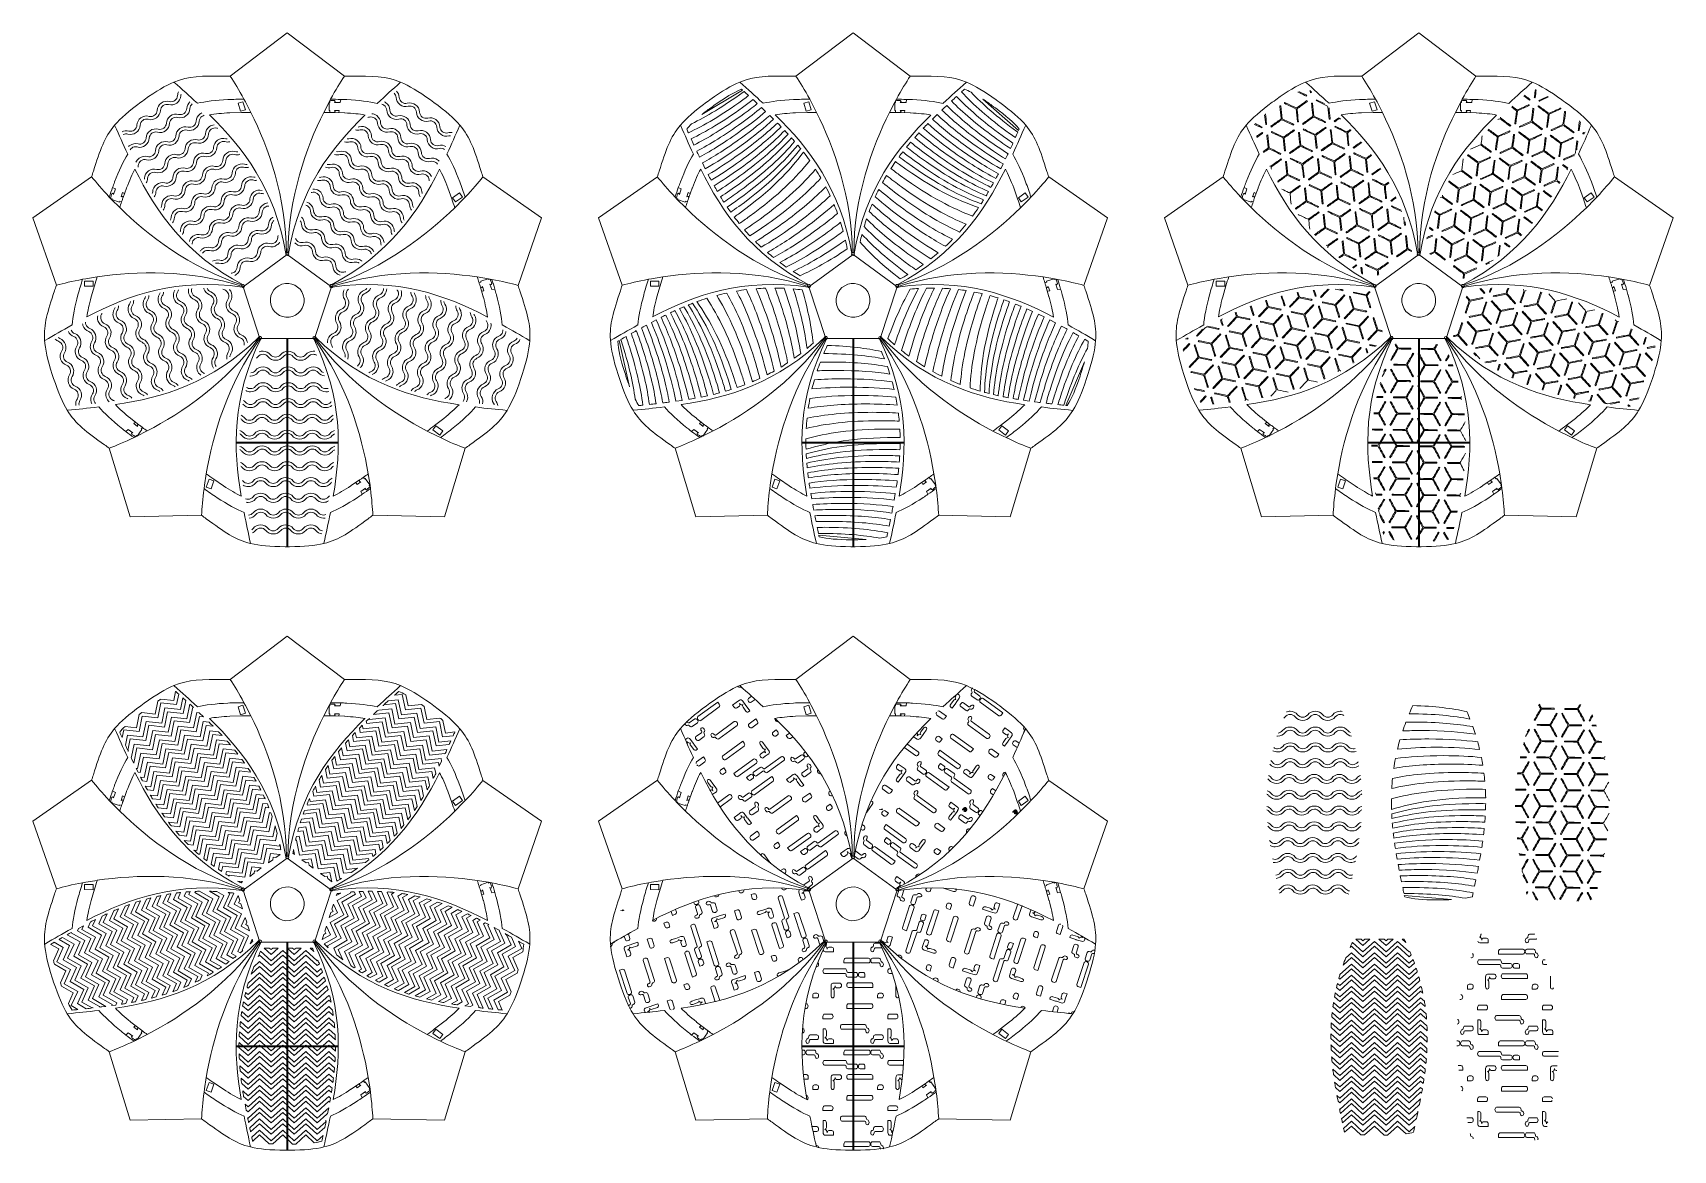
# Model space of a CAD drawing. Header units: inches. Extents: x 70 to 1671, y -1124 to -34.
import ezdxf

# ---------------------------------------------------------------- set-up
doc = ezdxf.new("R2010")
doc.units = ezdxf.units.IN
doc.header["$MEASUREMENT"] = 0
for name, color, linetype in [('black guides', 7, 'Continuous'), ('creasing lines + designs', 7, 'Continuous'), ('red cutouts', 7, 'Continuous')]:
    doc.layers.add(name, color=color, linetype=linetype)

# ---------------------------------------------------------------- blocks, each defined once
blk = doc.blocks.new('block 2')
at = {"layer": 'creasing lines + designs', "color": 3, "lineweight": 5}
for points in [[(1368, -924.3), (1374.9, -918), (1369.8, -918), (1368, -919.7), (1366.2, -918), (1361.1, -918), (1368, -924.3)], [(1390.6, -924.3), (1397.5, -918), (1392.4, -918), (1390.6, -919.7), (1388.7, -918), (1383.6, -918), (1390.6, -924.3)], [(1345.5, -1077.8), (1356.8, -1067.6), (1368, -1077.8), (1379.3, -1067.6), (1390.6, -1077.8), (1401.8, -1067.6), (1413.1, -1077.8), (1424.3, -1067.6), (1425.2, -1068.4), (1426, -1064.5), (1424.3, -1063), (1413.1, -1073.2), (1401.8, -1063), (1390.6, -1073.2), (1379.3, -1063), (1368, -1073.2), (1356.8, -1063), (1345.5, -1073.2), (1342.6, -1070.6), (1343.7, -1076.1), (1345.5, -1077.8)], [(1421.2, -1086.9), (1421.8, -1086.3)], [(1422.6, -1080.2), (1423.2, -1079.6)]]:
    blk.add_lwpolyline(points, dxfattribs=at)
for points, knots in [([(1401.8, -920.4), (1401.8, -920.4), (1390.6, -930.6), (1390.6, -930.6), (1390.6, -930.6), (1379.3, -920.4), (1379.3, -920.4), (1379.3, -920.4), (1368, -930.6), (1368, -930.6), (1368, -930.6), (1357.7, -921.3), (1357.7, -921.3), (1356.9, -922.9), (1356.2, -924.6), (1355.4, -926.3), (1355.4, -926.3), (1356.8, -925), (1356.8, -925), (1356.8, -925), (1368, -935.3), (1368, -935.3), (1368, -935.3), (1379.3, -925), (1379.3, -925), (1379.3, -925), (1390.6, -935.3), (1390.6, -935.3), (1390.6, -935.3), (1401.8, -925), (1401.8, -925), (1401.8, -925), (1413.1, -935.3), (1413.1, -935.3), (1413.1, -935.3), (1415.1, -933.4), (1415.1, -933.4), (1414.7, -932.3), (1414.2, -931.2), (1413.7, -930.1), (1413.7, -930.1), (1413.1, -930.6), (1413.1, -930.6), (1413.1, -930.6), (1401.8, -920.4), (1401.8, -920.4)], [0, 0, 0, 0, 1, 1, 1, 2, 2, 2, 3, 3, 3, 4, 4, 4, 5, 5, 5, 6, 6, 6, 7, 7, 7, 8, 8, 8, 9, 9, 9, 10, 10, 10, 11, 11, 11, 12, 12, 12, 13, 13, 13, 14, 14, 14, 15, 15, 15, 15]), ([(1409.8, -921.3), (1409.3, -920.2), (1408.8, -919.1), (1408.2, -918), (1408.2, -918), (1406.2, -918), (1406.2, -918), (1406.2, -918), (1409.8, -921.3), (1409.8, -921.3)], [0, 0, 0, 0, 1, 1, 1, 2, 2, 2, 3, 3, 3, 3]), ([(1345.5, -957.2), (1345.5, -957.2), (1356.8, -947), (1356.8, -947), (1356.8, -947), (1368, -957.2), (1368, -957.2), (1368, -957.2), (1379.3, -947), (1379.3, -947), (1379.3, -947), (1390.6, -957.2), (1390.6, -957.2), (1390.6, -957.2), (1401.8, -947), (1401.8, -947), (1401.8, -947), (1413.1, -957.2), (1413.1, -957.2), (1413.1, -957.2), (1421.1, -949.9), (1421.1, -949.9), (1420.7, -948.8), (1420.3, -947.6), (1419.9, -946.4), (1419.9, -946.4), (1413.1, -952.6), (1413.1, -952.6), (1413.1, -952.6), (1401.8, -942.4), (1401.8, -942.4), (1401.8, -942.4), (1390.6, -952.6), (1390.6, -952.6), (1390.6, -952.6), (1379.3, -942.4), (1379.3, -942.4), (1379.3, -942.4), (1368, -952.6), (1368, -952.6), (1368, -952.6), (1356.8, -942.4), (1356.8, -942.4), (1356.8, -942.4), (1345.6, -952.5), (1345.6, -952.5), (1345.2, -953.7), (1344.9, -955), (1344.5, -956.3), (1344.5, -956.3), (1345.5, -957.2), (1345.5, -957.2)], [0, 0, 0, 0, 1, 1, 1, 2, 2, 2, 3, 3, 3, 4, 4, 4, 5, 5, 5, 6, 6, 6, 7, 7, 7, 8, 8, 8, 9, 9, 9, 10, 10, 10, 11, 11, 11, 12, 12, 12, 13, 13, 13, 14, 14, 14, 15, 15, 15, 16, 16, 16, 17, 17, 17, 17]), ([(1401.8, -931.4), (1401.8, -931.4), (1390.6, -941.6), (1390.6, -941.6), (1390.6, -941.6), (1379.3, -931.4), (1379.3, -931.4), (1379.3, -931.4), (1368, -941.6), (1368, -941.6), (1368, -941.6), (1356.8, -931.4), (1356.8, -931.4), (1356.8, -931.4), (1351.2, -936.5), (1351.2, -936.5), (1350.3, -938.8), (1349.4, -941.1), (1348.6, -943.4), (1348.6, -943.4), (1356.8, -936), (1356.8, -936), (1356.8, -936), (1368, -946.2), (1368, -946.2), (1368, -946.2), (1379.3, -936), (1379.3, -936), (1379.3, -936), (1390.6, -946.2), (1390.6, -946.2), (1390.6, -946.2), (1401.8, -936), (1401.8, -936), (1401.8, -936), (1413.1, -946.2), (1413.1, -946.2), (1413.1, -946.2), (1418.2, -941.6), (1418.2, -941.6), (1417.8, -940.4), (1417.4, -939.3), (1416.9, -938.1), (1416.9, -938.1), (1413.1, -941.6), (1413.1, -941.6), (1413.1, -941.6), (1401.8, -931.4), (1401.8, -931.4)], [0, 0, 0, 0, 1, 1, 1, 2, 2, 2, 3, 3, 3, 4, 4, 4, 5, 5, 5, 6, 6, 6, 7, 7, 7, 8, 8, 8, 9, 9, 9, 10, 10, 10, 11, 11, 11, 12, 12, 12, 13, 13, 13, 14, 14, 14, 15, 15, 15, 16, 16, 16, 16]), ([(1345.5, -968.2), (1345.5, -968.2), (1356.8, -957.9), (1356.8, -957.9), (1356.8, -957.9), (1368, -968.2), (1368, -968.2), (1368, -968.2), (1379.3, -957.9), (1379.3, -957.9), (1379.3, -957.9), (1390.6, -968.2), (1390.6, -968.2), (1390.6, -968.2), (1401.8, -957.9), (1401.8, -957.9), (1401.8, -957.9), (1413.1, -968.2), (1413.1, -968.2), (1413.1, -968.2), (1423.6, -958.6), (1423.6, -958.6), (1423.3, -957.4), (1422.9, -956.1), (1422.6, -954.9), (1422.6, -954.9), (1413.1, -963.5), (1413.1, -963.5), (1413.1, -963.5), (1401.8, -953.3), (1401.8, -953.3), (1401.8, -953.3), (1390.6, -963.5), (1390.6, -963.5), (1390.6, -963.5), (1379.3, -953.3), (1379.3, -953.3), (1379.3, -953.3), (1368, -963.5), (1368, -963.5), (1368, -963.5), (1356.8, -953.3), (1356.8, -953.3), (1356.8, -953.3), (1345.5, -963.5), (1345.5, -963.5), (1345.5, -963.5), (1343.1, -961.4), (1343.1, -961.4), (1342.8, -962.7), (1342.5, -963.9), (1342.2, -965.2), (1342.2, -965.2), (1345.5, -968.2), (1345.5, -968.2)], [0, 0, 0, 0, 1, 1, 1, 2, 2, 2, 3, 3, 3, 4, 4, 4, 5, 5, 5, 6, 6, 6, 7, 7, 7, 8, 8, 8, 9, 9, 9, 10, 10, 10, 11, 11, 11, 12, 12, 12, 13, 13, 13, 14, 14, 14, 15, 15, 15, 16, 16, 16, 17, 17, 17, 18, 18, 18, 18]), ([(1345.5, -990.1), (1345.5, -990.1), (1356.8, -979.9), (1356.8, -979.9), (1356.8, -979.9), (1368, -990.1), (1368, -990.1), (1368, -990.1), (1379.3, -979.9), (1379.3, -979.9), (1379.3, -979.9), (1390.6, -990.1), (1390.6, -990.1), (1390.6, -990.1), (1401.8, -979.9), (1401.8, -979.9), (1401.8, -979.9), (1413.1, -990.1), (1413.1, -990.1), (1413.1, -990.1), (1424.3, -979.9), (1424.3, -979.9), (1424.3, -979.9), (1428.8, -983.9), (1428.8, -983.9), (1428.5, -982.1), (1428.3, -980.3), (1428, -978.5), (1428, -978.5), (1424.3, -975.3), (1424.3, -975.3), (1424.3, -975.3), (1413.1, -985.5), (1413.1, -985.5), (1413.1, -985.5), (1401.8, -975.3), (1401.8, -975.3), (1401.8, -975.3), (1390.6, -985.5), (1390.6, -985.5), (1390.6, -985.5), (1379.3, -975.3), (1379.3, -975.3), (1379.3, -975.3), (1368, -985.5), (1368, -985.5), (1368, -985.5), (1356.8, -975.3), (1356.8, -975.3), (1356.8, -975.3), (1345.5, -985.5), (1345.5, -985.5), (1345.5, -985.5), (1339.3, -979.8), (1339.3, -979.8), (1339.1, -981.2), (1338.9, -982.6), (1338.7, -983.9), (1338.7, -983.9), (1345.5, -990.1), (1345.5, -990.1)], [0, 0, 0, 0, 1, 1, 1, 2, 2, 2, 3, 3, 3, 4, 4, 4, 5, 5, 5, 6, 6, 6, 7, 7, 7, 8, 8, 8, 9, 9, 9, 10, 10, 10, 11, 11, 11, 12, 12, 12, 13, 13, 13, 14, 14, 14, 15, 15, 15, 16, 16, 16, 17, 17, 17, 18, 18, 18, 19, 19, 19, 20, 20, 20, 20]), ([(1345.5, -979.1), (1345.5, -979.1), (1356.8, -968.9), (1356.8, -968.9), (1356.8, -968.9), (1368, -979.1), (1368, -979.1), (1368, -979.1), (1379.3, -968.9), (1379.3, -968.9), (1379.3, -968.9), (1390.6, -979.1), (1390.6, -979.1), (1390.6, -979.1), (1401.8, -968.9), (1401.8, -968.9), (1401.8, -968.9), (1413.1, -979.1), (1413.1, -979.1), (1413.1, -979.1), (1424.3, -968.9), (1424.3, -968.9), (1424.3, -968.9), (1426.5, -970.9), (1426.5, -970.9), (1426.1, -969), (1425.7, -967.1), (1425.3, -965.1), (1425.3, -965.1), (1424.3, -964.3), (1424.3, -964.3), (1424.3, -964.3), (1413.1, -974.5), (1413.1, -974.5), (1413.1, -974.5), (1401.8, -964.3), (1401.8, -964.3), (1401.8, -964.3), (1390.6, -974.5), (1390.6, -974.5), (1390.6, -974.5), (1379.3, -964.3), (1379.3, -964.3), (1379.3, -964.3), (1368, -974.5), (1368, -974.5), (1368, -974.5), (1356.8, -964.3), (1356.8, -964.3), (1356.8, -964.3), (1345.5, -974.5), (1345.5, -974.5), (1345.5, -974.5), (1341, -970.5), (1341, -970.5), (1340.8, -971.8), (1340.5, -973.1), (1340.3, -974.4), (1340.3, -974.4), (1345.5, -979.1), (1345.5, -979.1)], [0, 0, 0, 0, 1, 1, 1, 2, 2, 2, 3, 3, 3, 4, 4, 4, 5, 5, 5, 6, 6, 6, 7, 7, 7, 8, 8, 8, 9, 9, 9, 10, 10, 10, 11, 11, 11, 12, 12, 12, 13, 13, 13, 14, 14, 14, 15, 15, 15, 16, 16, 16, 17, 17, 17, 18, 18, 18, 19, 19, 19, 20, 20, 20, 20]), ([(1345.5, -1001.1), (1345.5, -1001.1), (1356.8, -990.8), (1356.8, -990.8), (1356.8, -990.8), (1368, -1001.1), (1368, -1001.1), (1368, -1001.1), (1379.3, -990.8), (1379.3, -990.8), (1379.3, -990.8), (1390.6, -1001.1), (1390.6, -1001.1), (1390.6, -1001.1), (1401.8, -990.8), (1401.8, -990.8), (1401.8, -990.8), (1413.1, -1001.1), (1413.1, -1001.1), (1413.1, -1001.1), (1424.3, -990.8), (1424.3, -990.8), (1424.3, -990.8), (1430.1, -996.1), (1430.1, -996.1), (1430, -994.4), (1429.8, -992.7), (1429.7, -991), (1429.7, -991), (1424.3, -986.2), (1424.3, -986.2), (1424.3, -986.2), (1413.1, -996.4), (1413.1, -996.4), (1413.1, -996.4), (1401.8, -986.2), (1401.8, -986.2), (1401.8, -986.2), (1390.6, -996.4), (1390.6, -996.4), (1390.6, -996.4), (1379.3, -986.2), (1379.3, -986.2), (1379.3, -986.2), (1368, -996.4), (1368, -996.4), (1368, -996.4), (1356.8, -986.2), (1356.8, -986.2), (1356.8, -986.2), (1345.5, -996.4), (1345.5, -996.4), (1345.5, -996.4), (1338, -989.6), (1338, -989.6), (1337.8, -991), (1337.7, -992.4), (1337.6, -993.9), (1337.6, -993.9), (1345.5, -1001.1), (1345.5, -1001.1)], [0, 0, 0, 0, 1, 1, 1, 2, 2, 2, 3, 3, 3, 4, 4, 4, 5, 5, 5, 6, 6, 6, 7, 7, 7, 8, 8, 8, 9, 9, 9, 10, 10, 10, 11, 11, 11, 12, 12, 12, 13, 13, 13, 14, 14, 14, 15, 15, 15, 16, 16, 16, 17, 17, 17, 18, 18, 18, 19, 19, 19, 20, 20, 20, 20]), ([(1356.8, -1012.8), (1356.8, -1012.8), (1368, -1023), (1368, -1023), (1368, -1023), (1379.3, -1012.8), (1379.3, -1012.8), (1379.3, -1012.8), (1390.6, -1023), (1390.6, -1023), (1390.6, -1023), (1401.8, -1012.8), (1401.8, -1012.8), (1401.8, -1012.8), (1413.1, -1023), (1413.1, -1023), (1413.1, -1023), (1424.3, -1012.8), (1424.3, -1012.8), (1424.3, -1012.8), (1430.8, -1018.6), (1430.8, -1018.6), (1430.8, -1017.1), (1430.8, -1015.6), (1430.8, -1014), (1430.8, -1014), (1424.3, -1008.1), (1424.3, -1008.1), (1424.3, -1008.1), (1413.1, -1018.4), (1413.1, -1018.4), (1413.1, -1018.4), (1401.8, -1008.1), (1401.8, -1008.1), (1401.8, -1008.1), (1390.6, -1018.4), (1390.6, -1018.4), (1390.6, -1018.4), (1379.3, -1008.1), (1379.3, -1008.1), (1379.3, -1008.1), (1368, -1018.4), (1368, -1018.4), (1368, -1018.4), (1356.8, -1008.1), (1356.8, -1008.1), (1356.8, -1008.1), (1345.5, -1018.4), (1345.5, -1018.4), (1345.5, -1018.4), (1336.7, -1010.4), (1336.7, -1010.4), (1336.7, -1011.9), (1336.7, -1013.5), (1336.7, -1015), (1336.7, -1015), (1345.5, -1023), (1345.5, -1023), (1345.5, -1023), (1356.8, -1012.8), (1356.8, -1012.8)], [0, 0, 0, 0, 1, 1, 1, 2, 2, 2, 3, 3, 3, 4, 4, 4, 5, 5, 5, 6, 6, 6, 7, 7, 7, 8, 8, 8, 9, 9, 9, 10, 10, 10, 11, 11, 11, 12, 12, 12, 13, 13, 13, 14, 14, 14, 15, 15, 15, 16, 16, 16, 17, 17, 17, 18, 18, 18, 19, 19, 19, 20, 20, 20, 20]), ([(1345.5, -1012), (1345.5, -1012), (1356.8, -1001.8), (1356.8, -1001.8), (1356.8, -1001.8), (1368, -1012), (1368, -1012), (1368, -1012), (1379.3, -1001.8), (1379.3, -1001.8), (1379.3, -1001.8), (1390.6, -1012), (1390.6, -1012), (1390.6, -1012), (1401.8, -1001.8), (1401.8, -1001.8), (1401.8, -1001.8), (1413.1, -1012), (1413.1, -1012), (1413.1, -1012), (1424.3, -1001.8), (1424.3, -1001.8), (1424.3, -1001.8), (1430.7, -1007.6), (1430.7, -1007.6), (1430.7, -1006), (1430.6, -1004.4), (1430.5, -1002.8), (1430.5, -1002.8), (1424.3, -997.2), (1424.3, -997.2), (1424.3, -997.2), (1413.1, -1007.4), (1413.1, -1007.4), (1413.1, -1007.4), (1401.8, -997.2), (1401.8, -997.2), (1401.8, -997.2), (1390.6, -1007.4), (1390.6, -1007.4), (1390.6, -1007.4), (1379.3, -997.2), (1379.3, -997.2), (1379.3, -997.2), (1368, -1007.4), (1368, -1007.4), (1368, -1007.4), (1356.8, -997.2), (1356.8, -997.2), (1356.8, -997.2), (1345.5, -1007.4), (1345.5, -1007.4), (1345.5, -1007.4), (1337.1, -999.8), (1337.1, -999.8), (1337, -1001.3), (1336.9, -1002.7), (1336.9, -1004.2), (1336.9, -1004.2), (1345.5, -1012), (1345.5, -1012)], [0, 0, 0, 0, 1, 1, 1, 2, 2, 2, 3, 3, 3, 4, 4, 4, 5, 5, 5, 6, 6, 6, 7, 7, 7, 8, 8, 8, 9, 9, 9, 10, 10, 10, 11, 11, 11, 12, 12, 12, 13, 13, 13, 14, 14, 14, 15, 15, 15, 16, 16, 16, 17, 17, 17, 18, 18, 18, 19, 19, 19, 20, 20, 20, 20]), ([(1345.5, -1034), (1345.5, -1034), (1356.8, -1023.7), (1356.8, -1023.7), (1356.8, -1023.7), (1368, -1034), (1368, -1034), (1368, -1034), (1379.3, -1023.7), (1379.3, -1023.7), (1379.3, -1023.7), (1390.6, -1034), (1390.6, -1034), (1390.6, -1034), (1401.8, -1023.7), (1401.8, -1023.7), (1401.8, -1023.7), (1413.1, -1034), (1413.1, -1034), (1413.1, -1034), (1424.3, -1023.7), (1424.3, -1023.7), (1424.3, -1023.7), (1430.3, -1029.2), (1430.3, -1029.2), (1430.4, -1027.7), (1430.5, -1026.2), (1430.5, -1024.8), (1430.5, -1024.8), (1424.3, -1019.1), (1424.3, -1019.1), (1424.3, -1019.1), (1413.1, -1029.3), (1413.1, -1029.3), (1413.1, -1029.3), (1401.8, -1019.1), (1401.8, -1019.1), (1401.8, -1019.1), (1390.6, -1029.3), (1390.6, -1029.3), (1390.6, -1029.3), (1379.3, -1019.1), (1379.3, -1019.1), (1379.3, -1019.1), (1368, -1029.3), (1368, -1029.3), (1368, -1029.3), (1356.8, -1019.1), (1356.8, -1019.1), (1356.8, -1019.1), (1345.5, -1029.3), (1345.5, -1029.3), (1345.5, -1029.3), (1336.8, -1021.4), (1336.8, -1021.4), (1336.9, -1023), (1336.9, -1024.6), (1337, -1026.2), (1337, -1026.2), (1345.5, -1034), (1345.5, -1034)], [0, 0, 0, 0, 1, 1, 1, 2, 2, 2, 3, 3, 3, 4, 4, 4, 5, 5, 5, 6, 6, 6, 7, 7, 7, 8, 8, 8, 9, 9, 9, 10, 10, 10, 11, 11, 11, 12, 12, 12, 13, 13, 13, 14, 14, 14, 15, 15, 15, 16, 16, 16, 17, 17, 17, 18, 18, 18, 19, 19, 19, 20, 20, 20, 20]), ([(1345.5, -1044.9), (1345.5, -1044.9), (1356.8, -1034.7), (1356.8, -1034.7), (1356.8, -1034.7), (1368, -1044.9), (1368, -1044.9), (1368, -1044.9), (1379.3, -1034.7), (1379.3, -1034.7), (1379.3, -1034.7), (1390.6, -1044.9), (1390.6, -1044.9), (1390.6, -1044.9), (1401.8, -1034.7), (1401.8, -1034.7), (1401.8, -1034.7), (1413.1, -1044.9), (1413.1, -1044.9), (1413.1, -1044.9), (1424.3, -1034.7), (1424.3, -1034.7), (1424.3, -1034.7), (1429.5, -1039.4), (1429.5, -1039.4), (1429.6, -1038), (1429.7, -1036.5), (1429.9, -1035.1), (1429.9, -1035.1), (1424.3, -1030.1), (1424.3, -1030.1), (1424.3, -1030.1), (1413.1, -1040.3), (1413.1, -1040.3), (1413.1, -1040.3), (1401.8, -1030.1), (1401.8, -1030.1), (1401.8, -1030.1), (1390.6, -1040.3), (1390.6, -1040.3), (1390.6, -1040.3), (1379.3, -1030.1), (1379.3, -1030.1), (1379.3, -1030.1), (1368, -1040.3), (1368, -1040.3), (1368, -1040.3), (1356.8, -1030.1), (1356.8, -1030.1), (1356.8, -1030.1), (1345.5, -1040.3), (1345.5, -1040.3), (1345.5, -1040.3), (1337.5, -1033), (1337.5, -1033), (1337.6, -1034.7), (1337.7, -1036.3), (1337.9, -1038), (1337.9, -1038), (1345.5, -1044.9), (1345.5, -1044.9)], [0, 0, 0, 0, 1, 1, 1, 2, 2, 2, 3, 3, 3, 4, 4, 4, 5, 5, 5, 6, 6, 6, 7, 7, 7, 8, 8, 8, 9, 9, 9, 10, 10, 10, 11, 11, 11, 12, 12, 12, 13, 13, 13, 14, 14, 14, 15, 15, 15, 16, 16, 16, 17, 17, 17, 18, 18, 18, 19, 19, 19, 20, 20, 20, 20]), ([(1345.5, -1055.9), (1345.5, -1055.9), (1356.8, -1045.7), (1356.8, -1045.7), (1356.8, -1045.7), (1368, -1055.9), (1368, -1055.9), (1368, -1055.9), (1379.3, -1045.7), (1379.3, -1045.7), (1379.3, -1045.7), (1390.6, -1055.9), (1390.6, -1055.9), (1390.6, -1055.9), (1401.8, -1045.7), (1401.8, -1045.7), (1401.8, -1045.7), (1413.1, -1055.9), (1413.1, -1055.9), (1413.1, -1055.9), (1424.3, -1045.7), (1424.3, -1045.7), (1424.3, -1045.7), (1428.3, -1049.3), (1428.3, -1049.3), (1428.5, -1047.9), (1428.7, -1046.5), (1428.8, -1045.1), (1428.8, -1045.1), (1424.3, -1041), (1424.3, -1041), (1424.3, -1041), (1413.1, -1051.3), (1413.1, -1051.3), (1413.1, -1051.3), (1401.8, -1041), (1401.8, -1041), (1401.8, -1041), (1390.6, -1051.3), (1390.6, -1051.3), (1390.6, -1051.3), (1379.3, -1041), (1379.3, -1041), (1379.3, -1041), (1368, -1051.3), (1368, -1051.3), (1368, -1051.3), (1356.8, -1041), (1356.8, -1041), (1356.8, -1041), (1345.5, -1051.3), (1345.5, -1051.3), (1345.5, -1051.3), (1338.6, -1045), (1338.6, -1045), (1338.8, -1046.8), (1339.1, -1048.5), (1339.3, -1050.3), (1339.3, -1050.3), (1345.5, -1055.9), (1345.5, -1055.9)], [0, 0, 0, 0, 1, 1, 1, 2, 2, 2, 3, 3, 3, 4, 4, 4, 5, 5, 5, 6, 6, 6, 7, 7, 7, 8, 8, 8, 9, 9, 9, 10, 10, 10, 11, 11, 11, 12, 12, 12, 13, 13, 13, 14, 14, 14, 15, 15, 15, 16, 16, 16, 17, 17, 17, 18, 18, 18, 19, 19, 19, 20, 20, 20, 20]), ([(1356.8, -1056.6), (1356.8, -1056.6), (1368, -1066.9), (1368, -1066.9), (1368, -1066.9), (1379.3, -1056.6), (1379.3, -1056.6), (1379.3, -1056.6), (1390.6, -1066.9), (1390.6, -1066.9), (1390.6, -1066.9), (1401.8, -1056.6), (1401.8, -1056.6), (1401.8, -1056.6), (1413.1, -1066.9), (1413.1, -1066.9), (1413.1, -1066.9), (1424.3, -1056.6), (1424.3, -1056.6), (1424.3, -1056.6), (1426.9, -1059), (1426.9, -1059), (1427.1, -1057.6), (1427.3, -1056.3), (1427.5, -1054.9), (1427.5, -1054.9), (1424.3, -1052), (1424.3, -1052), (1424.3, -1052), (1413.1, -1062.2), (1413.1, -1062.2), (1413.1, -1062.2), (1401.8, -1052), (1401.8, -1052), (1401.8, -1052), (1390.6, -1062.2), (1390.6, -1062.2), (1390.6, -1062.2), (1379.3, -1052), (1379.3, -1052), (1379.3, -1052), (1368, -1062.2), (1368, -1062.2), (1368, -1062.2), (1356.8, -1052), (1356.8, -1052), (1356.8, -1052), (1345.5, -1062.2), (1345.5, -1062.2), (1345.5, -1062.2), (1340.4, -1057.6), (1340.4, -1057.6), (1340.6, -1059.3), (1340.9, -1061.1), (1341.2, -1062.8), (1341.2, -1062.8), (1341.2, -1063), (1341.2, -1063), (1341.2, -1063), (1345.5, -1066.9), (1345.5, -1066.9), (1345.5, -1066.9), (1356.8, -1056.6), (1356.8, -1056.6)], [0, 0, 0, 0, 1, 1, 1, 2, 2, 2, 3, 3, 3, 4, 4, 4, 5, 5, 5, 6, 6, 6, 7, 7, 7, 8, 8, 8, 9, 9, 9, 10, 10, 10, 11, 11, 11, 12, 12, 12, 13, 13, 13, 14, 14, 14, 15, 15, 15, 16, 16, 16, 17, 17, 17, 18, 18, 18, 19, 19, 19, 20, 20, 20, 21, 21, 21, 21]), ([(1423.2, -1079.6), (1423.3, -1079.1), (1423.4, -1078.6), (1423.5, -1078), (1423.5, -1078), (1424.2, -1074), (1424.2, -1074), (1424.2, -1074), (1413.1, -1084.2), (1413.1, -1084.2), (1413.1, -1084.2), (1401.8, -1073.9), (1401.8, -1073.9), (1401.8, -1073.9), (1390.6, -1084.2), (1390.6, -1084.2), (1390.6, -1084.2), (1379.3, -1073.9), (1379.3, -1073.9), (1379.3, -1073.9), (1368, -1084.2), (1368, -1084.2), (1368, -1084.2), (1356.8, -1073.9), (1356.8, -1073.9), (1356.8, -1073.9), (1345.5, -1084.2), (1345.5, -1084.2), (1345.5, -1084.2), (1345.1, -1083.8), (1345.1, -1083.8), (1345.4, -1085.4), (1345.8, -1086.9), (1346.1, -1088.3), (1346.1, -1088.3), (1356.8, -1078.6), (1356.8, -1078.6), (1356.8, -1078.6), (1368, -1088.8), (1368, -1088.8), (1368, -1088.8), (1379.3, -1078.6), (1379.3, -1078.6), (1379.3, -1078.6), (1390.6, -1088.8), (1390.6, -1088.8), (1390.6, -1088.8), (1401.8, -1078.6), (1401.8, -1078.6), (1401.8, -1078.6), (1413.1, -1088.8), (1413.1, -1088.8), (1413.1, -1088.8), (1422.6, -1080.2), (1422.6, -1080.2)], [0, 0, 0, 0, 1, 1, 1, 2, 2, 2, 3, 3, 3, 4, 4, 4, 5, 5, 5, 6, 6, 6, 7, 7, 7, 8, 8, 8, 9, 9, 9, 10, 10, 10, 11, 11, 11, 12, 12, 12, 13, 13, 13, 14, 14, 14, 15, 15, 15, 16, 16, 16, 17, 17, 17, 18, 18, 18, 18]), ([(1420.4, -1093.1), (1420.8, -1091.2), (1421.2, -1089.3), (1421.6, -1087.4), (1421.6, -1087.4), (1413.1, -1095.1), (1413.1, -1095.1), (1413.1, -1095.1), (1401.8, -1084.9), (1401.8, -1084.9), (1401.8, -1084.9), (1390.6, -1095.1), (1390.6, -1095.1), (1390.6, -1095.1), (1379.3, -1084.9), (1379.3, -1084.9), (1379.3, -1084.9), (1368, -1095.1), (1368, -1095.1), (1368, -1095.1), (1356.8, -1084.9), (1356.8, -1084.9), (1356.8, -1084.9), (1347.2, -1093.6), (1347.2, -1093.6), (1347.5, -1094.9), (1347.7, -1096.2), (1348, -1097.5), (1348, -1097.5), (1356.8, -1089.5), (1356.8, -1089.5), (1356.8, -1089.5), (1368, -1099.8), (1368, -1099.8), (1368, -1099.8), (1379.3, -1089.5), (1379.3, -1089.5), (1379.3, -1089.5), (1390.6, -1099.8), (1390.6, -1099.8), (1390.6, -1099.8), (1401.8, -1089.5), (1401.8, -1089.5), (1401.8, -1089.5), (1413.1, -1099.8), (1413.1, -1099.8), (1413.1, -1099.8), (1420.4, -1093.1), (1420.4, -1093.1)], [0, 0, 0, 0, 1, 1, 1, 2, 2, 2, 3, 3, 3, 4, 4, 4, 5, 5, 5, 6, 6, 6, 7, 7, 7, 8, 8, 8, 9, 9, 9, 10, 10, 10, 11, 11, 11, 12, 12, 12, 13, 13, 13, 14, 14, 14, 15, 15, 15, 16, 16, 16, 16]), ([(1418.7, -1101), (1418.7, -1101), (1413.1, -1106.1), (1413.1, -1106.1), (1413.1, -1106.1), (1401.8, -1095.9), (1401.8, -1095.9), (1401.8, -1095.9), (1390.6, -1106.1), (1390.6, -1106.1), (1390.6, -1106.1), (1379.3, -1095.9), (1379.3, -1095.9), (1379.3, -1095.9), (1368, -1106.1), (1368, -1106.1), (1368, -1106.1), (1356.8, -1095.9), (1356.8, -1095.9), (1356.8, -1095.9), (1349.2, -1102.8), (1349.2, -1102.8), (1349.4, -1104), (1349.7, -1105.3), (1350, -1106.6), (1350, -1106.6), (1350, -1106.6), (1350, -1106.6), (1350, -1106.6), (1356.8, -1100.5), (1356.8, -1100.5), (1356.8, -1100.5), (1366.1, -1109), (1366.1, -1109), (1367.3, -1109.1), (1368.5, -1109.2), (1369.7, -1109.2), (1369.7, -1109.2), (1379.3, -1100.5), (1379.3, -1100.5), (1379.3, -1100.5), (1388.7, -1109.4), (1388.7, -1109.4), (1388.7, -1109.4), (1392, -1109.4), (1392, -1109.4), (1392, -1109.4), (1401.8, -1100.5), (1401.8, -1100.5), (1401.8, -1100.5), (1410.1, -1108), (1410.1, -1108), (1412.7, -1107.6), (1415.2, -1107.2), (1417.5, -1106.6)], [0, 0, 0, 0, 1, 1, 1, 2, 2, 2, 3, 3, 3, 4, 4, 4, 5, 5, 5, 6, 6, 6, 7, 7, 7, 8, 8, 8, 9, 9, 9, 10, 10, 10, 11, 11, 11, 12, 12, 12, 13, 13, 13, 14, 14, 14, 15, 15, 15, 16, 16, 16, 17, 17, 17, 18, 18, 18, 18])]:
    blk.add_open_spline(points, degree=3, knots=knots, dxfattribs=at)
blk.add_open_spline([(1417.5, -1106.6), (1417.9, -1104.6), (1418.3, -1102.7), (1418.7, -1101)], degree=3, dxfattribs=at)
blk = doc.blocks.new('block 3')
at = {"layer": 'creasing lines + designs', "color": 3, "lineweight": 5}
blk.add_lwpolyline([(1520.5, -834.1), (1520.7, -835.3)], dxfattribs=at)
for points, knots in [([(1540.1, -688.8), (1540.7, -689.8), (1541.2, -690.8), (1541.7, -691.8), (1542.1, -692.6), (1542.6, -692.8), (1543.4, -692.8), (1546.9, -692.8), (1550.3, -692.9), (1553.7, -692.9), (1554, -692.9), (1554.4, -692.9), (1554.7, -692.9), (1554.7, -693.3), (1554.7, -693.5), (1554.7, -693.9), (1550.6, -693.8), (1546.4, -693.8), (1542.3, -693.7), (1540.2, -697.4), (1538.1, -701), (1536, -704.7), (1535.7, -704.6), (1535.5, -704.4), (1535.2, -704.3), (1537.3, -700.6), (1539.4, -696.9), (1541.5, -693.3), (1540.8, -692), (1540.1, -690.7), (1539.4, -689.4)], [0, 0, 0, 0, 1, 1, 1, 2, 2, 2, 3, 3, 3, 4, 4, 4, 5, 5, 5, 6, 6, 6, 7, 7, 7, 8, 8, 8, 9, 9, 9, 10, 10, 10, 10]), ([(1538.1, -708.6), (1538.5, -708.6), (1538.8, -708.6), (1539.1, -708.6), (1542.6, -708.7), (1546.1, -708.7), (1549.7, -708.8), (1550.3, -708.8), (1550.7, -708.6), (1551, -708), (1552.7, -704.9), (1554.5, -701.8), (1556.3, -698.7), (1556.5, -698.4), (1556.7, -698.1), (1556.9, -697.8), (1557.1, -697.9), (1557.3, -698.1), (1557.6, -698.2), (1555.5, -701.9), (1553.4, -705.6), (1551.3, -709.2), (1553.3, -712.9), (1555.4, -716.6), (1557.4, -720.3), (1557.1, -720.5), (1556.9, -720.6), (1556.6, -720.8), (1554.6, -717.1), (1552.6, -713.4), (1550.5, -709.7), (1546.4, -709.6), (1542.3, -709.6), (1538.1, -709.5), (1538.1, -709.2), (1538.1, -709), (1538.1, -708.6)], [0, 0, 0, 0, 1, 1, 1, 2, 2, 2, 3, 3, 3, 4, 4, 4, 5, 5, 5, 6, 6, 6, 7, 7, 7, 8, 8, 8, 9, 9, 9, 10, 10, 10, 11, 11, 11, 12, 12, 12, 12]), ([(1562, -698.3), (1562.3, -698.1), (1562.5, -698), (1562.8, -697.8), (1562.9, -698.1), (1563.1, -698.4), (1563.2, -698.7), (1565, -701.8), (1566.7, -705), (1568.5, -708.2), (1568.8, -708.8), (1569.1, -709), (1569.7, -709), (1573.3, -709), (1576.8, -709.1), (1580.3, -709.1), (1580.6, -709.1), (1581, -709.1), (1581.3, -709.1), (1581.3, -709.4), (1581.3, -709.7), (1581.3, -710), (1577.2, -709.9), (1573.1, -709.9), (1568.9, -709.9), (1566.8, -713.5), (1564.7, -717.2), (1562.5, -720.9), (1562.3, -720.7), (1562.1, -720.6), (1561.8, -720.4), (1563.9, -716.7), (1566, -713.1), (1568.1, -709.4), (1566, -705.7), (1564, -702), (1562, -698.3)], [0, 0, 0, 0, 1, 1, 1, 2, 2, 2, 3, 3, 3, 4, 4, 4, 5, 5, 5, 6, 6, 6, 7, 7, 7, 8, 8, 8, 9, 9, 9, 10, 10, 10, 11, 11, 11, 12, 12, 12, 12]), ([(1580.8, -689.2), (1579.9, -690.7), (1579.1, -692.2), (1578.2, -693.7), (1580.2, -697.3), (1582.3, -701), (1584.3, -704.8), (1584.1, -704.9), (1583.8, -705.1), (1583.5, -705.3), (1581.5, -701.6), (1579.5, -697.9), (1577.4, -694.1), (1573.3, -694.1), (1569.2, -694), (1565, -694), (1565, -693.7), (1565, -693.4), (1565, -693), (1565.4, -693.1), (1565.7, -693.1), (1566.1, -693.1), (1569.6, -693.1), (1573.1, -693.1), (1576.6, -693.2), (1577.2, -693.2), (1577.6, -693), (1577.9, -692.4), (1578.5, -691.4), (1579.1, -690.3), (1579.7, -689.2)], [0, 0, 0, 0, 1, 1, 1, 2, 2, 2, 3, 3, 3, 4, 4, 4, 5, 5, 5, 6, 6, 6, 7, 7, 7, 8, 8, 8, 9, 9, 9, 10, 10, 10, 10]), ([(1592.3, -700.3), (1591.5, -701.7), (1590.8, -703), (1590, -704.4), (1589.8, -704.7), (1589.6, -705), (1589.4, -705.3), (1589.2, -705.2), (1589, -705), (1588.7, -704.8), (1589.7, -703), (1590.8, -701.1), (1591.9, -699.3)], [0, 0, 0, 0, 1, 1, 1, 2, 2, 2, 3, 3, 3, 4, 4, 4, 4]), ([(1528.3, -716.2), (1528.7, -715.5), (1529.1, -714.7), (1529.6, -714), (1529.7, -713.8), (1529.8, -713.6), (1530, -713.3), (1530.2, -713.5), (1530.4, -713.6), (1530.7, -713.8), (1529.4, -716), (1528.1, -718.3), (1526.8, -720.5)], [0, 0, 0, 0, 1, 1, 1, 2, 2, 2, 3, 3, 3, 4, 4, 4, 4]), ([(1535.1, -713.8), (1535.3, -713.7), (1535.6, -713.5), (1535.8, -713.4), (1536, -713.6), (1536.2, -713.9), (1536.3, -714.2), (1538.1, -717.4), (1539.8, -720.6), (1541.6, -723.8), (1541.8, -724.3), (1542.2, -724.5), (1542.8, -724.5), (1546.3, -724.5), (1549.8, -724.6), (1553.3, -724.6), (1553.7, -724.6), (1554, -724.6), (1554.4, -724.6), (1554.4, -725), (1554.3, -725.2), (1554.3, -725.6), (1554, -725.6), (1553.7, -725.6), (1553.4, -725.6), (1549.8, -725.5), (1546.3, -725.5), (1542.8, -725.4), (1542.2, -725.4), (1541.8, -725.6), (1541.5, -726.2), (1539.7, -729.4), (1537.9, -732.5), (1536.1, -735.6), (1535.9, -735.9), (1535.8, -736.1), (1535.6, -736.4), (1535.4, -736.3), (1535.1, -736.1), (1534.8, -736), (1537, -732.3), (1539.1, -728.6), (1541.2, -725), (1539.1, -721.3), (1537.1, -717.6), (1535.1, -713.8)], [0, 0, 0, 0, 1, 1, 1, 2, 2, 2, 3, 3, 3, 4, 4, 4, 5, 5, 5, 6, 6, 6, 7, 7, 7, 8, 8, 8, 9, 9, 9, 10, 10, 10, 11, 11, 11, 12, 12, 12, 13, 13, 13, 14, 14, 14, 15, 15, 15, 15]), ([(1577.9, -725.4), (1579.9, -729), (1581.9, -732.7), (1584, -736.5), (1583.7, -736.6), (1583.5, -736.8), (1583.2, -737), (1583.1, -736.7), (1582.9, -736.4), (1582.8, -736.2), (1581, -733), (1579.2, -729.8), (1577.5, -726.6), (1577.2, -726), (1576.8, -725.8), (1576.2, -725.8), (1572.7, -725.8), (1569.2, -725.7), (1565.6, -725.7), (1565.3, -725.7), (1565, -725.7), (1564.7, -725.7), (1564.7, -725.3), (1564.7, -725.1), (1564.7, -724.8), (1568.8, -724.8), (1573, -724.9), (1577.1, -724.9), (1579.2, -721.2), (1581.3, -717.5), (1583.4, -713.9), (1583.7, -714.1), (1583.9, -714.2), (1584.2, -714.4), (1582.1, -718), (1580, -721.7), (1577.9, -725.4)], [0, 0, 0, 0, 1, 1, 1, 2, 2, 2, 3, 3, 3, 4, 4, 4, 5, 5, 5, 6, 6, 6, 7, 7, 7, 8, 8, 8, 9, 9, 9, 10, 10, 10, 11, 11, 11, 12, 12, 12, 12]), ([(1601.1, -726.1), (1599.5, -726.1), (1597.9, -726), (1596.3, -726), (1595.7, -726), (1595.3, -726.2), (1595, -726.8), (1593.2, -729.9), (1591.4, -733.1), (1589.6, -736.2), (1589.4, -736.5), (1589.3, -736.7), (1589.1, -737), (1588.8, -736.8), (1588.6, -736.7), (1588.3, -736.5), (1590.4, -732.9), (1592.5, -729.2), (1594.7, -725.6), (1592.6, -721.8), (1590.6, -718.2), (1588.6, -714.4), (1588.9, -714.3), (1589.1, -714.1), (1589.4, -714), (1591.4, -717.7), (1593.4, -721.4), (1595.5, -725.1), (1597.2, -725.1), (1599, -725.1), (1600.8, -725.2)], [0, 0, 0, 0, 1, 1, 1, 2, 2, 2, 3, 3, 3, 4, 4, 4, 5, 5, 5, 6, 6, 6, 7, 7, 7, 8, 8, 8, 9, 9, 9, 10, 10, 10, 10]), ([(1596.1, -710.2), (1594.6, -710.1), (1593.1, -710.1), (1591.6, -710.1), (1591.6, -709.8), (1591.6, -709.5), (1591.6, -709.2), (1592, -709.2), (1592.3, -709.2), (1592.6, -709.2), (1593.6, -709.2), (1594.7, -709.2), (1595.7, -709.3)], [0, 0, 0, 0, 1, 1, 1, 2, 2, 2, 3, 3, 3, 4, 4, 4, 4]), ([(1525.1, -726.1), (1526.9, -729.4), (1528.7, -732.7), (1530.5, -735.9), (1530.2, -736.1), (1530, -736.2), (1529.7, -736.4), (1529.6, -736.2), (1529.5, -736.1), (1529.5, -735.9), (1527.9, -733.1), (1526.3, -730.2), (1524.8, -727.4)], [0, 0, 0, 0, 1, 1, 1, 2, 2, 2, 3, 3, 3, 4, 4, 4, 4]), ([(1557, -752), (1556.8, -752.2), (1556.6, -752.3), (1556.3, -752.5), (1556.2, -752.3), (1556, -752.1), (1555.9, -751.8), (1554.1, -748.6), (1552.3, -745.4), (1550.6, -742.1), (1550.3, -741.6), (1549.9, -741.3), (1549.3, -741.3), (1545.8, -741.3), (1542.3, -741.3), (1538.8, -741.3), (1538.5, -741.2), (1538.1, -741.2), (1537.8, -741.2), (1537.8, -740.9), (1537.8, -740.7), (1537.8, -740.4), (1537.9, -740.4), (1538, -740.3), (1538.1, -740.3), (1540.4, -740.4), (1542.7, -740.4), (1545, -740.4), (1546.4, -740.4), (1547.9, -740.4), (1549.4, -740.5), (1550, -740.5), (1550.3, -740.3), (1550.6, -739.8), (1552.5, -736.5), (1554.3, -733.2), (1556.2, -730), (1556.3, -729.8), (1556.4, -729.7), (1556.5, -729.5), (1556.8, -729.6), (1557, -729.8), (1557.3, -730), (1555.2, -733.6), (1553.1, -737.2), (1551, -740.9), (1553, -744.6), (1555, -748.3), (1557, -752)], [0, 0, 0, 0, 1, 1, 1, 2, 2, 2, 3, 3, 3, 4, 4, 4, 5, 5, 5, 6, 6, 6, 7, 7, 7, 8, 8, 8, 9, 9, 9, 10, 10, 10, 11, 11, 11, 12, 12, 12, 13, 13, 13, 14, 14, 14, 15, 15, 15, 16, 16, 16, 16]), ([(1580.9, -741.7), (1580.5, -741.7), (1580.2, -741.7), (1579.9, -741.7), (1576.4, -741.7), (1573, -741.7), (1569.6, -741.6), (1568.8, -741.5), (1568.3, -741.8), (1567.9, -742.6), (1566.2, -745.7), (1564.4, -748.8), (1562.6, -751.9), (1562.5, -752.1), (1562.3, -752.3), (1562.2, -752.6), (1561.9, -752.4), (1561.7, -752.3), (1561.4, -752.1), (1563.5, -748.4), (1565.6, -744.8), (1567.7, -741.1), (1565.7, -737.4), (1563.7, -733.8), (1561.7, -730), (1561.9, -729.9), (1562.1, -729.7), (1562.4, -729.5), (1562.6, -729.9), (1562.9, -730.3), (1563.1, -730.7), (1564.7, -733.7), (1566.4, -736.7), (1568, -739.8), (1568.4, -740.4), (1568.8, -740.7), (1569.5, -740.7), (1573, -740.7), (1576.5, -740.7), (1580, -740.8), (1580.3, -740.8), (1580.6, -740.8), (1580.9, -740.8), (1580.9, -741.1), (1580.9, -741.4), (1580.9, -741.7)], [0, 0, 0, 0, 1, 1, 1, 2, 2, 2, 3, 3, 3, 4, 4, 4, 5, 5, 5, 6, 6, 6, 7, 7, 7, 8, 8, 8, 9, 9, 9, 10, 10, 10, 11, 11, 11, 12, 12, 12, 13, 13, 13, 14, 14, 14, 15, 15, 15, 15]), ([(1518.7, -756), (1519.9, -756), (1521.1, -756), (1522.4, -756), (1523, -756), (1523.4, -755.8), (1523.7, -755.2), (1525.5, -752), (1527.4, -748.9), (1529.2, -745.7), (1529.3, -745.5), (1529.4, -745.3), (1529.6, -745), (1529.8, -745.2), (1530.1, -745.3), (1530.4, -745.5), (1528.3, -749.2), (1526.2, -752.8), (1524, -756.5), (1526.1, -760.2), (1528.1, -763.9), (1530.1, -767.6), (1529.9, -767.8), (1529.6, -767.9), (1529.4, -768.1), (1527.3, -764.4), (1525.3, -760.7), (1523.3, -757), (1521.7, -757), (1520.1, -756.9), (1518.6, -756.9)], [0, 0, 0, 0, 1, 1, 1, 2, 2, 2, 3, 3, 3, 4, 4, 4, 5, 5, 5, 6, 6, 6, 7, 7, 7, 8, 8, 8, 9, 9, 9, 10, 10, 10, 10]), ([(1521.5, -740.1), (1523.2, -740.2), (1524.8, -740.2), (1526.5, -740.2), (1526.8, -740.2), (1527.1, -740.2), (1527.5, -740.2), (1527.4, -740.5), (1527.4, -740.8), (1527.4, -741), (1527.4, -741), (1527.3, -741.1), (1527.2, -741.1), (1525.8, -741.1), (1524.4, -741.1), (1522.9, -741.1), (1522.4, -741.1), (1521.9, -741.1), (1521.3, -741.1)], [0, 0, 0, 0, 1, 1, 1, 2, 2, 2, 3, 3, 3, 4, 4, 4, 5, 5, 5, 6, 6, 6, 6]), ([(1540.8, -756.7), (1538.8, -753), (1536.8, -749.3), (1534.7, -745.6), (1535, -745.4), (1535.2, -745.3), (1535.5, -745.1), (1535.6, -745.3), (1535.8, -745.5), (1535.9, -745.8), (1537.6, -749), (1539.4, -752.2), (1541.2, -755.5), (1541.5, -756), (1541.8, -756.2), (1542.5, -756.2), (1546, -756.3), (1549.5, -756.3), (1553, -756.3), (1553.3, -756.4), (1553.6, -756.4), (1554, -756.4), (1554, -756.7), (1554, -756.9), (1554, -757.3), (1553.7, -757.3), (1553.4, -757.3), (1553.1, -757.3), (1549.5, -757.2), (1546, -757.2), (1542.4, -757.2), (1541.8, -757.1), (1541.5, -757.3), (1541.2, -757.9), (1539.4, -761), (1537.6, -764.1), (1535.8, -767.2), (1535.7, -767.5), (1535.5, -767.8), (1535.3, -768.1), (1535, -768), (1534.8, -767.9), (1534.5, -767.7), (1536.6, -764), (1538.7, -760.4), (1540.8, -756.7)], [0, 0, 0, 0, 1, 1, 1, 2, 2, 2, 3, 3, 3, 4, 4, 4, 5, 5, 5, 6, 6, 6, 7, 7, 7, 8, 8, 8, 9, 9, 9, 10, 10, 10, 11, 11, 11, 12, 12, 12, 13, 13, 13, 14, 14, 14, 15, 15, 15, 15]), ([(1583.6, -768.2), (1583.4, -768.4), (1583.1, -768.5), (1582.9, -768.7), (1580.8, -765), (1578.8, -761.3), (1576.8, -757.6), (1572.6, -757.5), (1568.5, -757.5), (1564.4, -757.4), (1564.4, -757.1), (1564.4, -756.8), (1564.4, -756.5), (1564.7, -756.5), (1565.1, -756.5), (1565.4, -756.5), (1568.9, -756.5), (1572.4, -756.5), (1575.9, -756.6), (1576.5, -756.6), (1576.9, -756.4), (1577.2, -755.9), (1579, -752.7), (1580.8, -749.5), (1582.7, -746.3), (1582.8, -746.1), (1582.9, -745.9), (1583.1, -745.6), (1583.4, -745.8), (1583.6, -745.9), (1583.9, -746.1), (1581.8, -749.7), (1579.7, -753.4), (1577.5, -757.1), (1579.6, -760.8), (1581.6, -764.5), (1583.6, -768.2)], [0, 0, 0, 0, 1, 1, 1, 2, 2, 2, 3, 3, 3, 4, 4, 4, 5, 5, 5, 6, 6, 6, 7, 7, 7, 8, 8, 8, 9, 9, 9, 10, 10, 10, 11, 11, 11, 12, 12, 12, 12]), ([(1607.2, -757.9), (1603.2, -757.8), (1599.2, -757.8), (1595.1, -757.7), (1593, -761.4), (1590.9, -765), (1588.8, -768.7), (1588.5, -768.6), (1588.3, -768.4), (1588, -768.3), (1590.1, -764.6), (1592.2, -760.9), (1594.3, -757.3), (1592.3, -753.5), (1590.3, -749.8), (1588.2, -746.2), (1588.5, -746), (1588.7, -745.8), (1589, -745.7), (1589.1, -745.9), (1589.3, -746.2), (1589.4, -746.4), (1591.2, -749.6), (1592.9, -752.8), (1594.7, -756), (1595, -756.6), (1595.3, -756.8), (1596, -756.8), (1599.5, -756.8), (1602.9, -756.9), (1606.4, -756.9), (1606.6, -756.9), (1606.8, -756.9), (1607.1, -756.9)], [0, 0, 0, 0, 1, 1, 1, 2, 2, 2, 3, 3, 3, 4, 4, 4, 5, 5, 5, 6, 6, 6, 7, 7, 7, 8, 8, 8, 9, 9, 9, 10, 10, 10, 11, 11, 11, 11]), ([(1604.2, -742.9), (1603.9, -742.2), (1603.4, -741.9), (1602.7, -741.9), (1599.2, -741.9), (1595.7, -741.9), (1592.3, -741.8), (1591.9, -741.8), (1591.6, -741.8), (1591.3, -741.8), (1591.3, -741.5), (1591.3, -741.2), (1591.3, -740.9), (1591.6, -740.9), (1591.9, -740.9), (1592.2, -740.9), (1595.7, -741), (1599.2, -741), (1602.7, -741.1), (1603.5, -741.1), (1603.9, -740.8), (1604.2, -740.2)], [0, 0, 0, 0, 1, 1, 1, 2, 2, 2, 3, 3, 3, 4, 4, 4, 5, 5, 5, 6, 6, 6, 7, 7, 7, 7]), ([(1555.9, -784.2), (1553.9, -780.5), (1551.9, -776.8), (1549.8, -773.1), (1545.7, -773.1), (1541.6, -773), (1537.4, -773), (1537.4, -772.6), (1537.4, -772.4), (1537.4, -772.1), (1537.5, -772.1), (1537.6, -772.1), (1537.7, -772.1), (1540.3, -772.1), (1542.8, -772.1), (1545.3, -772.1), (1546.6, -772.2), (1547.8, -772.1), (1549, -772.2), (1549.6, -772.2), (1549.9, -772), (1550.3, -771.5), (1552.1, -768.3), (1553.9, -765.1), (1555.8, -761.9), (1555.9, -761.7), (1556, -761.4), (1556.2, -761.2), (1556.4, -761.4), (1556.7, -761.5), (1556.9, -761.7), (1554.8, -765.3), (1552.8, -769), (1550.6, -772.6), (1552.6, -776.3), (1554.7, -780), (1556.7, -783.8), (1556.4, -783.9), (1556.2, -784.1), (1555.9, -784.2)], [0, 0, 0, 0, 1, 1, 1, 2, 2, 2, 3, 3, 3, 4, 4, 4, 5, 5, 5, 6, 6, 6, 7, 7, 7, 8, 8, 8, 9, 9, 9, 10, 10, 10, 11, 11, 11, 12, 12, 12, 13, 13, 13, 13]), ([(1561.3, -761.7), (1561.6, -761.5), (1561.8, -761.4), (1562.1, -761.3), (1563.1, -763.1), (1564.1, -764.9), (1565.1, -766.7), (1566, -768.4), (1566.9, -770), (1567.8, -771.8), (1568.1, -772.2), (1568.4, -772.4), (1568.9, -772.4), (1572.5, -772.4), (1576, -772.5), (1579.6, -772.5), (1579.9, -772.5), (1580.2, -772.5), (1580.6, -772.5), (1580.6, -772.8), (1580.6, -773.1), (1580.6, -773.4), (1580.5, -773.4), (1580.4, -773.4), (1580.3, -773.4), (1576.7, -773.4), (1573.1, -773.3), (1569.5, -773.3), (1567.9, -773.3), (1568.3, -773), (1567.5, -774.5), (1565.8, -777.4), (1564.1, -780.4), (1562.3, -783.4), (1562.2, -783.7), (1562, -784), (1561.8, -784.3), (1561.6, -784.1), (1561.4, -784), (1561.1, -783.8), (1563.2, -780.2), (1565.3, -776.5), (1567.4, -772.8), (1565.4, -769.1), (1563.4, -765.4), (1561.3, -761.7)], [0, 0, 0, 0, 1, 1, 1, 2, 2, 2, 3, 3, 3, 4, 4, 4, 5, 5, 5, 6, 6, 6, 7, 7, 7, 8, 8, 8, 9, 9, 9, 10, 10, 10, 11, 11, 11, 12, 12, 12, 13, 13, 13, 14, 14, 14, 15, 15, 15, 15]), ([(1608.6, -783.3), (1606.8, -780.1), (1605.1, -776.9), (1603.3, -773.7), (1599.2, -773.6), (1595.1, -773.6), (1590.9, -773.5), (1590.9, -773.2), (1590.9, -773), (1590.9, -772.6), (1591.3, -772.6), (1591.6, -772.6), (1591.9, -772.7), (1595.4, -772.7), (1598.9, -772.7), (1602.5, -772.8), (1603.1, -772.8), (1603.5, -772.6), (1603.8, -772), (1605.1, -769.6), (1606.5, -767.3), (1607.9, -764.9)], [0, 0, 0, 0, 1, 1, 1, 2, 2, 2, 3, 3, 3, 4, 4, 4, 5, 5, 5, 6, 6, 6, 7, 7, 7, 7]), ([(1516.5, -787.7), (1518.7, -787.7), (1520.8, -787.7), (1522.9, -787.7), (1525, -784), (1527.1, -780.4), (1529.3, -776.7), (1529.5, -776.9), (1529.7, -777), (1530, -777.2), (1527.9, -780.8), (1525.8, -784.5), (1523.7, -788.2), (1525.7, -791.9), (1527.7, -795.6), (1529.8, -799.3), (1529.5, -799.5), (1529.3, -799.6), (1529, -799.8), (1528.9, -799.5), (1528.7, -799.2), (1528.5, -799), (1526.8, -795.8), (1525, -792.6), (1523.3, -789.4), (1523, -788.8), (1522.7, -788.6), (1522, -788.6), (1520.2, -788.6), (1518.4, -788.6), (1516.5, -788.6)], [0, 0, 0, 0, 1, 1, 1, 2, 2, 2, 3, 3, 3, 4, 4, 4, 5, 5, 5, 6, 6, 6, 7, 7, 7, 8, 8, 8, 9, 9, 9, 10, 10, 10, 10]), ([(1517, -771.8), (1520.1, -771.9), (1523.1, -771.9), (1526.1, -771.9), (1526.4, -771.9), (1526.8, -771.9), (1527.1, -771.9), (1527.1, -772.3), (1527.1, -772.5), (1527.1, -772.8), (1523.7, -772.8), (1520.4, -772.8), (1517, -772.7)], [0, 0, 0, 0, 1, 1, 1, 2, 2, 2, 3, 3, 3, 4, 4, 4, 4]), ([(1553.7, -789), (1553.3, -789), (1553, -789), (1552.7, -789), (1549.2, -788.9), (1545.7, -788.9), (1542.1, -788.8), (1541.5, -788.8), (1541.1, -789), (1540.8, -789.6), (1539, -792.8), (1537.2, -795.9), (1535.4, -799), (1535.3, -799.3), (1535.1, -799.5), (1534.9, -799.8), (1534.7, -799.7), (1534.4, -799.6), (1534.1, -799.4), (1536.2, -795.7), (1538.3, -792.1), (1540.5, -788.4), (1538.5, -784.7), (1536.4, -781), (1534.4, -777.3), (1534.7, -777.1), (1534.9, -777), (1535.2, -776.8), (1537.2, -780.5), (1539.2, -784.2), (1541.3, -787.9), (1545.4, -788), (1549.5, -788), (1553.7, -788.1), (1553.7, -788.4), (1553.7, -788.7), (1553.7, -789)], [0, 0, 0, 0, 1, 1, 1, 2, 2, 2, 3, 3, 3, 4, 4, 4, 5, 5, 5, 6, 6, 6, 7, 7, 7, 8, 8, 8, 9, 9, 9, 10, 10, 10, 11, 11, 11, 12, 12, 12, 12]), ([(1577.2, -788.8), (1579.2, -792.5), (1581.2, -796.2), (1583.3, -799.9), (1583, -800.1), (1582.8, -800.2), (1582.5, -800.4), (1582.4, -800.1), (1582.2, -799.9), (1582.1, -799.6), (1580.3, -796.4), (1578.6, -793.2), (1576.8, -790), (1576.5, -789.4), (1576.2, -789.2), (1575.5, -789.2), (1572, -789.2), (1568.5, -789.2), (1565, -789.1), (1564.6, -789.1), (1564.3, -789.1), (1564, -789.1), (1564, -788.8), (1564, -788.5), (1564, -788.2), (1568.1, -788.2), (1572.3, -788.3), (1576.4, -788.3), (1578.5, -784.6), (1580.6, -781), (1582.8, -777.3), (1583, -777.5), (1583.2, -777.6), (1583.5, -777.8), (1581.4, -781.4), (1579.3, -785.1), (1577.2, -788.8)], [0, 0, 0, 0, 1, 1, 1, 2, 2, 2, 3, 3, 3, 4, 4, 4, 5, 5, 5, 6, 6, 6, 7, 7, 7, 8, 8, 8, 9, 9, 9, 10, 10, 10, 11, 11, 11, 12, 12, 12, 12]), ([(1588.7, -777.4), (1588.8, -777.6), (1589, -777.9), (1589.1, -778.2), (1590.8, -781.2), (1592.4, -784.2), (1594.1, -787.3), (1595, -788.8), (1594.4, -788.5), (1596.2, -788.5), (1599.5, -788.6), (1602.9, -788.6), (1606.2, -788.6), (1606.5, -788.6), (1606.8, -788.6), (1607.2, -788.7), (1607.2, -788.9), (1607.2, -789.2), (1607.2, -789.5), (1607, -789.5), (1606.9, -789.6), (1606.8, -789.6), (1603.4, -789.5), (1600.1, -789.5), (1596.7, -789.5), (1596.1, -789.5), (1595.3, -789.3), (1594.9, -789.6), (1594.4, -789.8), (1594.1, -790.6), (1593.8, -791.2), (1592.1, -794), (1590.5, -796.8), (1588.9, -799.6), (1588.7, -799.9), (1588.6, -800.2), (1588.4, -800.4), (1588.1, -800.3), (1587.9, -800.1), (1587.7, -800), (1589.8, -796.3), (1591.9, -792.6), (1594, -789), (1591.9, -785.2), (1589.9, -781.6), (1587.9, -777.8), (1588.2, -777.7), (1588.4, -777.5), (1588.7, -777.4)], [0, 0, 0, 0, 1, 1, 1, 2, 2, 2, 3, 3, 3, 4, 4, 4, 5, 5, 5, 6, 6, 6, 7, 7, 7, 8, 8, 8, 9, 9, 9, 10, 10, 10, 11, 11, 11, 12, 12, 12, 13, 13, 13, 14, 14, 14, 15, 15, 15, 16, 16, 16, 16]), ([(1556.4, -815.5), (1556.1, -815.6), (1555.8, -815.8), (1555.6, -815.9), (1555.3, -815.5), (1555.1, -815), (1554.8, -814.6), (1553.2, -811.6), (1551.5, -808.6), (1549.9, -805.5), (1549.6, -805), (1549.3, -804.8), (1548.7, -804.8), (1545.2, -804.8), (1541.7, -804.7), (1538.2, -804.7), (1537.8, -804.7), (1537.5, -804.7), (1537.1, -804.7), (1537.1, -804.4), (1537.1, -804.1), (1537, -803.8), (1537.2, -803.8), (1537.4, -803.8), (1537.5, -803.8), (1541.2, -803.8), (1544.8, -803.8), (1548.5, -803.9), (1549.2, -803.9), (1549.7, -803.7), (1550, -803), (1551.7, -799.9), (1553.5, -796.9), (1555.3, -793.8), (1555.5, -793.5), (1555.7, -793.2), (1555.8, -792.9), (1556.1, -793.1), (1556.3, -793.2), (1556.6, -793.4), (1554.5, -797), (1552.4, -800.7), (1550.3, -804.4), (1552.3, -808.1), (1554.3, -811.7), (1556.4, -815.5)], [0, 0, 0, 0, 1, 1, 1, 2, 2, 2, 3, 3, 3, 4, 4, 4, 5, 5, 5, 6, 6, 6, 7, 7, 7, 8, 8, 8, 9, 9, 9, 10, 10, 10, 11, 11, 11, 12, 12, 12, 13, 13, 13, 14, 14, 14, 15, 15, 15, 15]), ([(1580.3, -805), (1580.2, -805), (1580.1, -805.1), (1580, -805.1), (1579.3, -805.1), (1578.5, -805.1), (1577.8, -805.1), (1574.8, -805.1), (1571.9, -805.1), (1569, -805), (1568.2, -805), (1567.7, -805.2), (1567.2, -806), (1565.5, -809.1), (1563.7, -812.1), (1562, -815.2), (1561.8, -815.5), (1561.7, -815.7), (1561.5, -816), (1561.2, -815.8), (1561, -815.7), (1560.7, -815.5), (1562.8, -811.9), (1564.9, -808.2), (1567, -804.5), (1565, -800.8), (1563, -797.2), (1561, -793.5), (1561.2, -793.3), (1561.5, -793.1), (1561.7, -792.9), (1562, -793.4), (1562.2, -793.8), (1562.4, -794.2), (1564.1, -797.2), (1565.8, -800.2), (1567.4, -803.3), (1567.7, -803.9), (1568, -804.1), (1568.7, -804.1), (1572.3, -804.1), (1575.8, -804.2), (1579.3, -804.2), (1579.6, -804.2), (1579.9, -804.2), (1580.3, -804.2), (1580.3, -804.5), (1580.3, -804.8), (1580.3, -805)], [0, 0, 0, 0, 1, 1, 1, 2, 2, 2, 3, 3, 3, 4, 4, 4, 5, 5, 5, 6, 6, 6, 7, 7, 7, 8, 8, 8, 9, 9, 9, 10, 10, 10, 11, 11, 11, 12, 12, 12, 13, 13, 13, 14, 14, 14, 15, 15, 15, 16, 16, 16, 16]), ([(1606.9, -812.5), (1605.7, -810.4), (1604.5, -808.2), (1603.4, -806.1), (1603.1, -805.6), (1602.8, -805.4), (1602.2, -805.4), (1598.6, -805.3), (1595.1, -805.3), (1591.6, -805.3), (1591.3, -805.3), (1591, -805.2), (1590.6, -805.2), (1590.6, -804.9), (1590.6, -804.7), (1590.6, -804.4), (1590.7, -804.4), (1590.9, -804.3), (1591, -804.3), (1594.7, -804.4), (1598.3, -804.4), (1602, -804.5), (1602.7, -804.5), (1603.1, -804.3), (1603.5, -803.6), (1605.1, -800.8), (1606.7, -798.1), (1608.3, -795.3)], [0, 0, 0, 0, 1, 1, 1, 2, 2, 2, 3, 3, 3, 4, 4, 4, 5, 5, 5, 6, 6, 6, 7, 7, 7, 8, 8, 8, 9, 9, 9, 9]), ([(1517.1, -803.5), (1520, -803.6), (1522.9, -803.6), (1525.8, -803.6), (1526.1, -803.6), (1526.4, -803.6), (1526.8, -803.6), (1526.7, -804), (1526.7, -804.2), (1526.7, -804.6), (1526.4, -804.5), (1526, -804.5), (1525.7, -804.5), (1522.8, -804.5), (1520, -804.5), (1517.1, -804.4)], [0, 0, 0, 0, 1, 1, 1, 2, 2, 2, 3, 3, 3, 4, 4, 4, 5, 5, 5, 5]), ([(1518.5, -819.4), (1519.5, -819.4), (1520.5, -819.4), (1521.6, -819.5), (1522.3, -819.5), (1522.7, -819.3), (1523.1, -818.6), (1524.8, -815.5), (1526.7, -812.4), (1528.5, -809.2), (1528.6, -809), (1528.8, -808.7), (1528.9, -808.5), (1529.2, -808.6), (1529.4, -808.8), (1529.7, -808.9), (1527.6, -812.6), (1525.5, -816.2), (1523.4, -819.9), (1525.4, -823.7), (1527.4, -827.3), (1529.4, -831.1), (1529.2, -831.2), (1528.9, -831.4), (1528.7, -831.5), (1527.8, -830), (1527, -828.4), (1526.1, -826.9), (1525.1, -825), (1524, -823.1), (1523.1, -821.2), (1522.7, -820.6), (1522.3, -820.4), (1521.6, -820.4), (1520.6, -820.4), (1519.6, -820.4), (1518.6, -820.3)], [0, 0, 0, 0, 1, 1, 1, 2, 2, 2, 3, 3, 3, 4, 4, 4, 5, 5, 5, 6, 6, 6, 7, 7, 7, 8, 8, 8, 9, 9, 9, 10, 10, 10, 11, 11, 11, 12, 12, 12, 12]), ([(1540.1, -820.1), (1538.1, -816.4), (1536.1, -812.7), (1534.1, -809), (1534.3, -808.8), (1534.5, -808.7), (1534.8, -808.5), (1534.9, -808.8), (1535.1, -809), (1535.2, -809.2), (1536.9, -812.4), (1538.7, -815.5), (1540.4, -818.7), (1540.8, -819.4), (1541.2, -819.7), (1542.1, -819.7), (1545.5, -819.7), (1548.9, -819.7), (1552.4, -819.8), (1552.7, -819.8), (1553, -819.8), (1553.3, -819.8), (1553.3, -820.1), (1553.3, -820.4), (1553.3, -820.7), (1549.2, -820.7), (1545, -820.6), (1540.9, -820.6), (1538.8, -824.3), (1536.7, -827.9), (1534.6, -831.6), (1534.3, -831.4), (1534.1, -831.3), (1533.8, -831.1), (1535.9, -827.4), (1538, -823.8), (1540.1, -820.1)], [0, 0, 0, 0, 1, 1, 1, 2, 2, 2, 3, 3, 3, 4, 4, 4, 5, 5, 5, 6, 6, 6, 7, 7, 7, 8, 8, 8, 9, 9, 9, 10, 10, 10, 11, 11, 11, 12, 12, 12, 12]), ([(1582.9, -831.6), (1582.7, -831.8), (1582.5, -831.9), (1582.2, -832.1), (1580.1, -828.4), (1578.1, -824.7), (1576.1, -821), (1571.9, -820.9), (1567.8, -820.9), (1563.7, -820.9), (1563.7, -820.5), (1563.7, -820.3), (1563.7, -819.9), (1564, -819.9), (1564.3, -819.9), (1564.7, -819.9), (1568.2, -819.9), (1571.7, -820), (1575.2, -820), (1575.8, -820.1), (1576.2, -819.8), (1576.5, -819.2), (1578.3, -816.1), (1580.2, -812.9), (1582, -809.8), (1582.1, -809.6), (1582.3, -809.3), (1582.4, -809), (1582.7, -809.2), (1582.9, -809.3), (1583.2, -809.5), (1581.1, -813.2), (1579, -816.8), (1576.9, -820.5), (1578.9, -824.2), (1580.9, -827.9), (1582.9, -831.6)], [0, 0, 0, 0, 1, 1, 1, 2, 2, 2, 3, 3, 3, 4, 4, 4, 5, 5, 5, 6, 6, 6, 7, 7, 7, 8, 8, 8, 9, 9, 9, 10, 10, 10, 11, 11, 11, 12, 12, 12, 12]), ([(1605.8, -821.3), (1602, -821.2), (1598.2, -821.2), (1594.4, -821.2), (1592.3, -824.8), (1590.2, -828.5), (1588.1, -832.1), (1587.8, -832), (1587.6, -831.9), (1587.3, -831.7), (1589.4, -828), (1591.5, -824.4), (1593.6, -820.7), (1591.6, -817), (1589.6, -813.3), (1587.6, -809.6), (1587.8, -809.4), (1588, -809.3), (1588.3, -809.1), (1588.5, -809.4), (1588.6, -809.6), (1588.8, -809.9), (1590.5, -813), (1592.2, -816.2), (1594, -819.4), (1594.3, -820), (1594.6, -820.3), (1595.3, -820.3), (1598.8, -820.3), (1602.2, -820.3), (1605.7, -820.4), (1605.8, -820.4), (1605.8, -820.4), (1605.9, -820.4)], [0, 0, 0, 0, 1, 1, 1, 2, 2, 2, 3, 3, 3, 4, 4, 4, 5, 5, 5, 6, 6, 6, 7, 7, 7, 8, 8, 8, 9, 9, 9, 10, 10, 10, 11, 11, 11, 11]), ([(1556, -847.2), (1555.8, -847.3), (1555.5, -847.5), (1555.2, -847.7), (1553.2, -843.9), (1551.2, -840.3), (1549.1, -836.5), (1545, -836.5), (1540.9, -836.4), (1536.7, -836.4), (1536.7, -836), (1536.7, -835.8), (1536.7, -835.5), (1537.1, -835.5), (1537.4, -835.5), (1537.7, -835.5), (1541.2, -835.5), (1544.7, -835.5), (1548.2, -835.6), (1548.9, -835.6), (1549.3, -835.4), (1549.6, -834.8), (1551.4, -831.6), (1553.2, -828.5), (1555, -825.4), (1555.2, -825.2), (1555.3, -824.9), (1555.5, -824.6), (1555.7, -824.8), (1556, -824.9), (1556.3, -825.1), (1554.1, -828.8), (1552, -832.4), (1549.9, -836.1), (1552, -839.8), (1554, -843.5), (1556, -847.2)], [0, 0, 0, 0, 1, 1, 1, 2, 2, 2, 3, 3, 3, 4, 4, 4, 5, 5, 5, 6, 6, 6, 7, 7, 7, 8, 8, 8, 9, 9, 9, 10, 10, 10, 11, 11, 11, 12, 12, 12, 12]), ([(1566.7, -836.3), (1564.7, -832.5), (1562.7, -828.8), (1560.6, -825.1), (1560.9, -825), (1561.1, -824.8), (1561.4, -824.7), (1561.5, -824.9), (1561.7, -825.2), (1561.9, -825.5), (1563.6, -828.7), (1565.4, -831.9), (1567.1, -835.1), (1567.4, -835.6), (1567.7, -835.8), (1568.3, -835.8), (1571.8, -835.9), (1575.4, -835.9), (1578.9, -835.9), (1579.3, -835.9), (1579.6, -835.9), (1579.9, -836), (1579.9, -836.3), (1579.9, -836.5), (1579.9, -836.8), (1575.8, -836.8), (1571.6, -836.8), (1567.5, -836.7), (1565.4, -840.4), (1563.3, -844.1), (1561.1, -847.7), (1560.9, -847.5), (1560.7, -847.4), (1560.4, -847.2), (1562.5, -843.6), (1564.6, -839.9), (1566.7, -836.3)], [0, 0, 0, 0, 1, 1, 1, 2, 2, 2, 3, 3, 3, 4, 4, 4, 5, 5, 5, 6, 6, 6, 7, 7, 7, 8, 8, 8, 9, 9, 9, 10, 10, 10, 11, 11, 11, 12, 12, 12, 12]), ([(1520.7, -835.3), (1522.6, -835.3), (1524.5, -835.4), (1526.4, -835.4), (1526.4, -835.7), (1526.4, -835.9), (1526.4, -836.2), (1526.3, -836.2), (1526.1, -836.3), (1526, -836.3), (1524.3, -836.2), (1522.5, -836.2), (1520.8, -836.2)], [0, 0, 0, 0, 1, 1, 1, 2, 2, 2, 3, 3, 3, 4, 4, 4, 4]), ([(1523, -849.4), (1523, -849.5), (1523, -849.6), (1523.1, -849.7), (1524.7, -846.8), (1526.4, -843.9), (1528.1, -841), (1528.2, -840.7), (1528.4, -840.5), (1528.6, -840.2), (1528.8, -840.3), (1529.1, -840.5), (1529.3, -840.6), (1527.3, -844.1), (1525.3, -847.6), (1523.3, -851.1)], [0, 0, 0, 0, 1, 1, 1, 2, 2, 2, 3, 3, 3, 4, 4, 4, 5, 5, 5, 5]), ([(1534.7, -862.5), (1534.6, -862.7), (1534.4, -863), (1534.2, -863.3), (1533.9, -863.1), (1533.7, -863), (1533.5, -862.8), (1535.6, -859.1), (1537.7, -855.5), (1539.8, -851.8), (1537.8, -848.1), (1535.7, -844.4), (1533.7, -840.7), (1534, -840.5), (1534.2, -840.4), (1534.5, -840.2), (1534.6, -840.5), (1534.8, -840.8), (1534.9, -841), (1536.7, -844.2), (1538.4, -847.4), (1540.2, -850.6), (1540.5, -851.2), (1540.8, -851.4), (1541.4, -851.4), (1544.9, -851.4), (1548.4, -851.4), (1552, -851.5), (1552.3, -851.5), (1552.6, -851.5), (1553, -851.5), (1553, -851.8), (1553, -852), (1553, -852.3), (1552.9, -852.3), (1552.9, -852.4), (1552.9, -852.4), (1552.5, -852.4), (1552.2, -852.4), (1551.9, -852.4), (1548.4, -852.4), (1545, -852.3), (1541.5, -852.3), (1540.8, -852.3), (1540.4, -852.5), (1540.1, -853.1), (1538.3, -856.3), (1536.5, -859.4), (1534.7, -862.5)], [0, 0, 0, 0, 1, 1, 1, 2, 2, 2, 3, 3, 3, 4, 4, 4, 5, 5, 5, 6, 6, 6, 7, 7, 7, 8, 8, 8, 9, 9, 9, 10, 10, 10, 11, 11, 11, 12, 12, 12, 13, 13, 13, 14, 14, 14, 15, 15, 15, 16, 16, 16, 16]), ([(1576.5, -852.2), (1578.5, -855.9), (1580.5, -859.6), (1582.6, -863.3), (1582.3, -863.5), (1582.1, -863.6), (1581.8, -863.8), (1581.7, -863.5), (1581.5, -863.3), (1581.4, -863), (1579.6, -859.9), (1577.9, -856.7), (1576.2, -853.5), (1575.8, -852.8), (1575.4, -852.6), (1574.7, -852.6), (1571.3, -852.6), (1567.8, -852.6), (1564.3, -852.5), (1564, -852.5), (1563.6, -852.5), (1563.3, -852.5), (1563.3, -852.2), (1563.3, -851.9), (1563.3, -851.6), (1567.5, -851.6), (1571.6, -851.7), (1575.7, -851.7), (1577.9, -848), (1580, -844.4), (1582.1, -840.7), (1582.3, -840.9), (1582.5, -841), (1582.8, -841.2), (1580.7, -844.9), (1578.6, -848.5), (1576.5, -852.2)], [0, 0, 0, 0, 1, 1, 1, 2, 2, 2, 3, 3, 3, 4, 4, 4, 5, 5, 5, 6, 6, 6, 7, 7, 7, 8, 8, 8, 9, 9, 9, 10, 10, 10, 11, 11, 11, 12, 12, 12, 12]), ([(1600.2, -852.9), (1598.4, -852.9), (1596.7, -852.9), (1595, -852.8), (1594.3, -852.8), (1593.9, -853.1), (1593.6, -853.7), (1591.8, -856.8), (1590, -860), (1588.2, -863.1), (1588, -863.3), (1587.9, -863.6), (1587.7, -863.8), (1587.5, -863.7), (1587.3, -863.6), (1587, -863.4), (1589.1, -859.8), (1591.2, -856.1), (1593.3, -852.4), (1591.3, -848.7), (1589.3, -845), (1587.2, -841.3), (1587.5, -841.1), (1587.7, -841), (1588, -840.8), (1590, -844.5), (1592, -848.2), (1594.1, -851.9), (1596.2, -852), (1598.3, -852), (1600.4, -852)], [0, 0, 0, 0, 1, 1, 1, 2, 2, 2, 3, 3, 3, 4, 4, 4, 5, 5, 5, 6, 6, 6, 7, 7, 7, 8, 8, 8, 9, 9, 9, 10, 10, 10, 10]), ([(1603.1, -837.9), (1602.9, -837.6), (1602.8, -837.3), (1602.6, -837.1), (1598.5, -837), (1594.4, -837), (1590.2, -836.9), (1590.2, -836.6), (1590.2, -836.4), (1590.2, -836.1), (1590.6, -836.1), (1590.9, -836.1), (1591.2, -836.1), (1594.7, -836.1), (1598.3, -836.1), (1601.8, -836.2), (1602.4, -836.2), (1602.8, -836), (1603.1, -835.5), (1603.3, -835.1), (1603.5, -834.7), (1603.7, -834.4)], [0, 0, 0, 0, 1, 1, 1, 2, 2, 2, 3, 3, 3, 4, 4, 4, 5, 5, 5, 6, 6, 6, 7, 7, 7, 7]), ([(1523.3, -851.1), (1523.4, -851.7), (1523.5, -852.2), (1523.6, -852.7), (1525.4, -856.1), (1527.3, -859.4), (1529.1, -862.8), (1528.8, -862.9), (1528.6, -863.1), (1528.3, -863.2), (1528.2, -863), (1528, -862.7), (1527.9, -862.5), (1526.6, -860.2), (1525.4, -857.9), (1524.1, -855.6)], [0, 0, 0, 0, 1, 1, 1, 2, 2, 2, 3, 3, 3, 4, 4, 4, 5, 5, 5, 5]), ([(1555.7, -878.9), (1555.4, -879), (1555.2, -879.2), (1554.9, -879.4), (1554.6, -878.9), (1554.4, -878.5), (1554.2, -878), (1552.5, -875), (1550.8, -872), (1549.2, -868.9), (1548.9, -868.4), (1548.6, -868.2), (1548, -868.2), (1544.5, -868.2), (1541, -868.1), (1537.5, -868.1), (1537.1, -868.1), (1536.8, -868.1), (1536.4, -868.1), (1536.4, -867.7), (1536.4, -867.5), (1536.4, -867.2), (1536.5, -867.2), (1536.7, -867.2), (1536.8, -867.2), (1540.5, -867.2), (1544.1, -867.2), (1547.8, -867.3), (1548.6, -867.3), (1549, -867.1), (1549.3, -866.4), (1551, -863.4), (1552.8, -860.5), (1554.5, -857.5), (1554.7, -857.1), (1554.9, -856.7), (1555.2, -856.3), (1555.4, -856.5), (1555.6, -856.6), (1555.9, -856.8), (1553.8, -860.5), (1551.7, -864.1), (1549.6, -867.8), (1551.6, -871.5), (1553.6, -875.2), (1555.7, -878.9)], [0, 0, 0, 0, 1, 1, 1, 2, 2, 2, 3, 3, 3, 4, 4, 4, 5, 5, 5, 6, 6, 6, 7, 7, 7, 8, 8, 8, 9, 9, 9, 10, 10, 10, 11, 11, 11, 12, 12, 12, 13, 13, 13, 14, 14, 14, 15, 15, 15, 15]), ([(1579.6, -868.6), (1579.2, -868.6), (1578.9, -868.5), (1578.5, -868.5), (1575, -868.5), (1571.5, -868.5), (1568, -868.4), (1567.4, -868.4), (1567, -868.6), (1566.7, -869.1), (1564.9, -872.3), (1563.1, -875.5), (1561.3, -878.6), (1561.1, -878.9), (1561, -879.1), (1560.8, -879.4), (1560.5, -879.2), (1560.3, -879.1), (1560, -878.9), (1562.1, -875.3), (1564.2, -871.6), (1566.4, -868), (1564.3, -864.3), (1562.3, -860.6), (1560.3, -856.9), (1560.5, -856.7), (1560.8, -856.6), (1561, -856.4), (1561.2, -856.7), (1561.4, -857), (1561.6, -857.3), (1563.3, -860.5), (1565, -863.6), (1566.7, -866.8), (1567, -867.3), (1567.4, -867.5), (1568, -867.5), (1571.5, -867.5), (1575, -867.6), (1578.5, -867.6), (1578.9, -867.6), (1579.2, -867.6), (1579.6, -867.6), (1579.6, -868), (1579.6, -868.2), (1579.6, -868.6)], [0, 0, 0, 0, 1, 1, 1, 2, 2, 2, 3, 3, 3, 4, 4, 4, 5, 5, 5, 6, 6, 6, 7, 7, 7, 8, 8, 8, 9, 9, 9, 10, 10, 10, 11, 11, 11, 12, 12, 12, 13, 13, 13, 14, 14, 14, 15, 15, 15, 15]), ([(1527.5, -873.1), (1527.6, -872.9), (1527.7, -872.7), (1527.8, -872.6), (1527.9, -872.4), (1528.1, -872.1), (1528.2, -871.9), (1528.5, -872), (1528.7, -872.2), (1529, -872.4), (1528.6, -873), (1528.2, -873.7), (1527.8, -874.4)], [0, 0, 0, 0, 1, 1, 1, 2, 2, 2, 3, 3, 3, 4, 4, 4, 4]), ([(1537.5, -879.9), (1536.1, -877.4), (1534.7, -874.9), (1533.4, -872.4), (1533.6, -872.3), (1533.9, -872.1), (1534.1, -871.9), (1534.4, -872.4), (1534.7, -872.9), (1534.9, -873.4), (1536.2, -875.6), (1537.4, -877.8), (1538.6, -880.1)], [0, 0, 0, 0, 1, 1, 1, 2, 2, 2, 3, 3, 3, 4, 4, 4, 4]), ([(1576.7, -881.2), (1578.2, -878.5), (1579.7, -875.9), (1581.3, -873.2), (1581.4, -873), (1581.6, -872.7), (1581.7, -872.5), (1582, -872.6), (1582.2, -872.8), (1582.5, -872.9), (1580.9, -875.7), (1579.3, -878.4), (1577.8, -881.2)], [0, 0, 0, 0, 1, 1, 1, 2, 2, 2, 3, 3, 3, 4, 4, 4, 4]), ([(1590.5, -879.7), (1589.3, -877.5), (1588.1, -875.2), (1586.9, -873), (1587.2, -872.8), (1587.4, -872.7), (1587.6, -872.5), (1587.9, -873), (1588.1, -873.4), (1588.3, -873.8), (1589.4, -875.7), (1590.4, -877.6), (1591.5, -879.5)], [0, 0, 0, 0, 1, 1, 1, 2, 2, 2, 3, 3, 3, 4, 4, 4, 4]), ([(1596.8, -868.7), (1594.9, -868.7), (1592.9, -868.7), (1591, -868.7), (1590.7, -868.7), (1590.3, -868.7), (1589.9, -868.7), (1589.9, -868.4), (1589.9, -868.1), (1589.9, -867.8), (1590, -867.8), (1590.2, -867.8), (1590.3, -867.8), (1592.5, -867.8), (1594.8, -867.8), (1597, -867.8)], [0, 0, 0, 0, 1, 1, 1, 2, 2, 2, 3, 3, 3, 4, 4, 4, 5, 5, 5, 5])]:
    blk.add_open_spline(points, degree=3, knots=knots, dxfattribs=at)
blk.add_open_spline([(1604.2, -740.2), (1604.3, -740.1), (1604.3, -740), (1604.3, -739.9)], degree=3, dxfattribs=at)
blk = doc.blocks.new('block 4')
at = {"layer": 'creasing lines + designs', "color": 3, "lineweight": 5}
for points, knots in [([(1413.2, -698.2), (1437.8, -698.3), (1456.7, -700.4), (1472.5, -703.4), (1471.5, -701), (1470.5, -698.6), (1469.5, -696.1), (1455.1, -693.1), (1438.2, -690.8), (1416.7, -690.2), (1415.5, -692.9), (1414.3, -695.6), (1413.2, -698.2)], [0, 0, 0, 0, 1, 1, 1, 2, 2, 2, 3, 3, 3, 4, 4, 4, 4]), ([(1475.3, -710.8), (1459.8, -708.1), (1441.5, -706.4), (1418, -706.4), (1415.2, -706.4), (1412.5, -706.4), (1409.9, -706.5), (1408.8, -709.3), (1407.8, -712.1), (1406.8, -715), (1412.6, -714.7), (1418.7, -714.6), (1425.2, -714.6), (1446.4, -714.6), (1463.3, -716), (1477.8, -718.2), (1477, -715.8), (1476.2, -713.3), (1475.3, -710.8)], [0, 0, 0, 0, 1, 1, 1, 2, 2, 2, 3, 3, 3, 4, 4, 4, 5, 5, 5, 6, 6, 6, 6]), ([(1439.6, -730.9), (1456, -730.9), (1469.8, -731.8), (1481.9, -733.2), (1481.3, -730.7), (1480.7, -728.2), (1480, -725.7), (1466.6, -723.9), (1451.2, -722.8), (1432.4, -722.8), (1422, -722.8), (1412.7, -723.1), (1404.1, -723.7), (1403.2, -726.7), (1402.5, -729.7), (1401.7, -732.7), (1412.8, -731.6), (1425.2, -730.9), (1439.6, -730.9)], [0, 0, 0, 0, 1, 1, 1, 2, 2, 2, 3, 3, 3, 4, 4, 4, 5, 5, 5, 6, 6, 6, 6]), ([(1454, -747.3), (1465.5, -747.3), (1475.7, -747.7), (1485, -748.5), (1484.6, -745.9), (1484.1, -743.4), (1483.6, -740.8), (1472.8, -739.7), (1460.7, -739.1), (1446.8, -739.1), (1428.3, -739.1), (1412.9, -740.2), (1399.7, -742), (1399.1, -745.2), (1398.5, -748.4), (1398.1, -751.5), (1413.2, -748.9), (1431.2, -747.3), (1454, -747.3)], [0, 0, 0, 0, 1, 1, 1, 2, 2, 2, 3, 3, 3, 4, 4, 4, 5, 5, 5, 6, 6, 6, 6]), ([(1468.4, -763.7), (1475, -763.7), (1481.1, -763.8), (1486.9, -764.1), (1486.7, -761.5), (1486.4, -758.9), (1486.1, -756.2), (1478.5, -755.8), (1470.2, -755.5), (1461.2, -755.5), (1434, -755.5), (1413.8, -757.8), (1396.9, -761.3), (1396.5, -764.6), (1396.3, -767.9), (1396.1, -771.2), (1414.5, -766.8), (1436.8, -763.7), (1468.4, -763.7)], [0, 0, 0, 0, 1, 1, 1, 2, 2, 2, 3, 3, 3, 4, 4, 4, 5, 5, 5, 6, 6, 6, 6]), ([(1487.8, -780.1), (1487.7, -777.4), (1487.6, -774.7), (1487.5, -772), (1483.7, -771.9), (1479.7, -771.9), (1475.6, -771.9), (1439.6, -771.9), (1415.7, -775.9), (1395.8, -781.3), (1395.7, -784.7), (1395.8, -788.1), (1395.9, -791.5), (1417.3, -785.2), (1442.4, -780.1), (1482.8, -780.1), (1484.5, -780.1), (1486.1, -780.1), (1487.8, -780.1)], [0, 0, 0, 0, 1, 1, 1, 2, 2, 2, 3, 3, 3, 4, 4, 4, 5, 5, 5, 6, 6, 6, 6]), ([(1473.6, -791.8), (1478.5, -791.8), (1483.2, -791.8), (1487.6, -792), (1487.7, -790), (1487.7, -788), (1487.8, -786), (1484.7, -785.9), (1481.5, -785.9), (1478.2, -785.9), (1440.8, -785.9), (1416.5, -790.3), (1396.1, -796), (1396.2, -797.5), (1396.2, -799), (1396.3, -800.5), (1415.8, -795.5), (1439.1, -791.8), (1473.6, -791.8)], [0, 0, 0, 0, 1, 1, 1, 2, 2, 2, 3, 3, 3, 4, 4, 4, 5, 5, 5, 6, 6, 6, 6]), ([(1464.4, -803.4), (1472.5, -803.4), (1480, -803.7), (1487, -804), (1487.1, -802), (1487.2, -800), (1487.4, -798), (1481.6, -797.7), (1475.5, -797.6), (1469, -797.6), (1437.4, -797.6), (1415.1, -800.7), (1396.7, -805.1), (1396.8, -806.7), (1397, -808.3), (1397.1, -809.8), (1414.6, -806), (1435.6, -803.4), (1464.4, -803.4)], [0, 0, 0, 0, 1, 1, 1, 2, 2, 2, 3, 3, 3, 4, 4, 4, 5, 5, 5, 6, 6, 6, 6]), ([(1455.2, -815.1), (1466.5, -815.1), (1476.6, -815.5), (1485.7, -816.2), (1486, -814.2), (1486.2, -812.2), (1486.4, -810.1), (1478.3, -809.6), (1469.5, -809.3), (1459.8, -809.3), (1433.8, -809.3), (1414.1, -811.4), (1397.6, -814.6), (1397.8, -816.3), (1398, -817.9), (1398.2, -819.5), (1413.6, -816.8), (1431.9, -815.1), (1455.2, -815.1)], [0, 0, 0, 0, 1, 1, 1, 2, 2, 2, 3, 3, 3, 4, 4, 4, 5, 5, 5, 6, 6, 6, 6]), ([(1446, -826.8), (1460.5, -826.8), (1473, -827.5), (1484, -828.6), (1484.4, -826.6), (1484.7, -824.5), (1484.9, -822.4), (1474.8, -821.5), (1463.5, -821), (1450.6, -821), (1429.9, -821), (1413.2, -822.3), (1398.9, -824.5), (1399.1, -826.2), (1399.4, -827.9), (1399.7, -829.6), (1412.7, -827.9), (1427.8, -826.8), (1446, -826.8)], [0, 0, 0, 0, 1, 1, 1, 2, 2, 2, 3, 3, 3, 4, 4, 4, 5, 5, 5, 6, 6, 6, 6]), ([(1436.8, -838.5), (1454.4, -838.5), (1469.1, -839.5), (1481.9, -841.1), (1481.9, -841.1), (1483, -834.8), (1483, -834.8), (1471.1, -833.5), (1457.4, -832.7), (1441.4, -832.7), (1425.7, -832.7), (1412.3, -833.4), (1400.5, -834.8), (1400.5, -834.8), (1401.5, -840), (1401.5, -840), (1411.9, -839.1), (1423.5, -838.5), (1436.8, -838.5)], [0, 0, 0, 0, 1, 1, 1, 2, 2, 2, 3, 3, 3, 4, 4, 4, 5, 5, 5, 6, 6, 6, 6]), ([(1479.6, -853.8), (1479.9, -852), (1480.3, -850.2), (1480.6, -848.2), (1480.6, -848.2), (1480.8, -847.4), (1480.8, -847.4), (1467.2, -845.5), (1451.4, -844.4), (1432.2, -844.4), (1421.2, -844.4), (1411.4, -844.7), (1402.4, -845.4), (1402.4, -845.4), (1402.9, -848.2), (1402.9, -848.2), (1403.1, -849.1), (1403.3, -850), (1403.4, -850.9), (1410.8, -850.4), (1418.9, -850.2), (1427.6, -850.2), (1448.5, -850.2), (1465.3, -851.6), (1479.6, -853.8)], [0, 0, 0, 0, 1, 1, 1, 2, 2, 2, 3, 3, 3, 4, 4, 4, 5, 5, 5, 6, 6, 6, 7, 7, 7, 8, 8, 8, 8]), ([(1418.4, -861.9), (1442.5, -861.9), (1461.2, -863.7), (1477, -866.5), (1477.4, -864.4), (1477.8, -862.3), (1478.3, -860.1), (1463.3, -857.6), (1445.5, -856.1), (1423, -856.1), (1416.5, -856.1), (1410.3, -856.2), (1404.5, -856.4), (1404.9, -858.4), (1405.3, -860.2), (1405.7, -862.1), (1409.7, -862), (1414, -861.9), (1418.4, -861.9)], [0, 0, 0, 0, 1, 1, 1, 2, 2, 2, 3, 3, 3, 4, 4, 4, 5, 5, 5, 6, 6, 6, 6]), ([(1409.2, -873.6), (1433.4, -873.6), (1452.1, -875.4), (1467.8, -878.3), (1470.3, -877.9), (1472.6, -877.4), (1474.8, -876.9), (1475.1, -875.5), (1475.3, -874.2), (1475.6, -873), (1459.2, -869.8), (1439.6, -867.7), (1413.8, -867.7), (1411.4, -867.7), (1409.1, -867.8), (1406.9, -867.8), (1407.2, -869.6), (1407.6, -871.6), (1408.1, -873.6), (1408.4, -873.6), (1408.8, -873.6), (1409.2, -873.6)], [0, 0, 0, 0, 1, 1, 1, 2, 2, 2, 3, 3, 3, 4, 4, 4, 5, 5, 5, 6, 6, 6, 7, 7, 7, 7]), ([(1439.8, -879.8), (1439.8, -879.8), (1441.8, -879.8), (1441.8, -879.8), (1441.8, -879.8), (1443.8, -879.8), (1443.8, -879.8), (1447.6, -879.8), (1451.2, -879.7), (1454.5, -879.5), (1454.5, -879.5), (1408.4, -875.4), (1408.4, -875.4), (1408.5, -875.9), (1408.6, -876.4), (1408.8, -876.9), (1416.8, -878.9), (1426.5, -879.8), (1439.8, -879.8)], [0, 0, 0, 0, 1, 1, 1, 2, 2, 2, 3, 3, 3, 4, 4, 4, 5, 5, 5, 6, 6, 6, 6])]:
    blk.add_open_spline(points, degree=3, knots=knots, dxfattribs=at)
blk = doc.blocks.new('block 5')
at = {"layer": 'creasing lines + designs', "color": 3, "lineweight": 5}
blk.add_lwpolyline([(1463.6, -1061.8), (1463.7, -1061.8)], dxfattribs=at)
for points, knots in [([(1483.5, -913.1), (1483.4, -913.2), (1483.3, -913.4), (1483.2, -913.6), (1483.2, -913.6), (1483.2, -914), (1483.2, -914), (1483.2, -915.1), (1482.7, -916), (1482, -916.2), (1481.9, -916.2), (1481.9, -916.2), (1481.9, -916.3), (1481.9, -916.3), (1482, -916.3), (1482, -916.3), (1483, -916.3), (1483.9, -917.5), (1483.9, -919), (1483.9, -919.1), (1483.9, -919.1), (1483.9, -919.2), (1483.9, -919.2), (1483.9, -919.2), (1483.9, -919.2), (1484, -918.1), (1484.7, -917.2), (1485.5, -917.2), (1485.5, -917.2), (1488.7, -917.2), (1488.7, -917.2), (1489.6, -917.2), (1490.3, -918.2), (1490.3, -919.5), (1490.3, -919.5), (1490.3, -921.7), (1490.3, -921.7), (1490.3, -921.7), (1485.8, -921.7), (1485.8, -921.7), (1485.8, -921.7), (1482.1, -921.7), (1482.1, -921.7), (1482.1, -921.8), (1482, -921.8), (1482, -921.8), (1481.2, -921.8), (1480.5, -921.1), (1480.2, -920.1)], [0, 0, 0, 0, 1, 1, 1, 2, 2, 2, 3, 3, 3, 4, 4, 4, 5, 5, 5, 6, 6, 6, 7, 7, 7, 8, 8, 8, 9, 9, 9, 10, 10, 10, 11, 11, 11, 12, 12, 12, 13, 13, 13, 14, 14, 14, 15, 15, 15, 16, 16, 16, 16]), ([(1502, -928), (1502, -928), (1524.3, -928), (1524.3, -928), (1525.2, -928), (1525.9, -929.1), (1525.9, -930.3), (1525.9, -931.6), (1525.2, -932.7), (1524.3, -932.7), (1524.3, -932.7), (1500.3, -932.7), (1500.3, -932.7), (1500.3, -932.7), (1500.3, -930.3), (1500.3, -930.3), (1500.3, -929.1), (1501.1, -928), (1502, -928)], [0, 0, 0, 0, 1, 1, 1, 2, 2, 2, 3, 3, 3, 4, 4, 4, 5, 5, 5, 6, 6, 6, 6]), ([(1537.6, -917.9), (1537.5, -918), (1537.4, -918), (1537.3, -918), (1537.3, -918), (1530.7, -918), (1530.7, -918), (1530.2, -918), (1529.8, -918.6), (1529.8, -919.4), (1529.8, -920.6), (1529.1, -921.7), (1528.1, -921.7), (1527.2, -921.7), (1526.5, -920.6), (1526.5, -919.4), (1526.5, -918.1), (1527.2, -917.1), (1528.1, -917.1), (1528.7, -917.1), (1529.1, -916.4), (1529.1, -915.7), (1529.1, -914.4), (1529.8, -913.4), (1530.7, -913.4), (1530.7, -913.4), (1535.4, -913.4), (1535.4, -913.4), (1535.4, -913.3), (1535.3, -913.2), (1535.3, -913.1)], [0, 0, 0, 0, 1, 1, 1, 2, 2, 2, 3, 3, 3, 4, 4, 4, 5, 5, 5, 6, 6, 6, 7, 7, 7, 8, 8, 8, 9, 9, 9, 10, 10, 10, 10]), ([(1528.1, -928), (1528.1, -928), (1534.7, -928), (1534.7, -928), (1535.6, -928), (1536.3, -929.1), (1536.3, -930.3), (1536.3, -931.1), (1536.7, -931.7), (1537.3, -931.7), (1538.2, -931.7), (1538.9, -932.7), (1538.9, -934), (1538.9, -935.3), (1538.2, -936.3), (1537.3, -936.3), (1536.4, -936.3), (1535.6, -935.3), (1535.6, -934), (1535.6, -933.2), (1535.2, -932.6), (1534.7, -932.6), (1534.7, -932.6), (1528.1, -932.6), (1528.1, -932.6), (1527.2, -932.6), (1526.5, -931.6), (1526.5, -930.3), (1526.5, -929.1), (1527.2, -928), (1528.1, -928)], [0, 0, 0, 0, 1, 1, 1, 2, 2, 2, 3, 3, 3, 4, 4, 4, 5, 5, 5, 6, 6, 6, 7, 7, 7, 8, 8, 8, 9, 9, 9, 10, 10, 10, 10]), ([(1475, -932.2), (1475.4, -932.7), (1475.6, -933.3), (1475.6, -934), (1475.6, -935.3), (1474.9, -936.3), (1474, -936.3), (1473.8, -936.3), (1473.7, -936.3), (1473.5, -936.2)], [0, 0, 0, 0, 1, 1, 1, 2, 2, 2, 3, 3, 3, 3]), ([(1481.4, -938.3), (1481.4, -938.3), (1501.6, -938.3), (1501.6, -938.3), (1502.4, -938.3), (1503.1, -939.3), (1503.1, -940.5), (1503.1, -941.3), (1503.6, -941.9), (1504.1, -941.9), (1504.1, -941.9), (1504.1, -941.9), (1504.1, -941.9), (1504.1, -941.9), (1504.1, -941.9), (1504.1, -941.9), (1504.1, -941.9), (1512.1, -941.9), (1512.1, -941.9), (1513, -941.9), (1513.7, -942.9), (1513.7, -944.1), (1513.7, -945.4), (1513, -946.4), (1512.1, -946.4), (1512.1, -946.4), (1512.1, -946.4), (1512.1, -946.4), (1512.1, -946.4), (1512.1, -946.4), (1512.1, -946.4), (1512.1, -946.4), (1504.1, -946.4), (1504.1, -946.4), (1503.2, -946.4), (1502.5, -945.4), (1502.5, -944.1), (1502.5, -943.4), (1502.1, -942.8), (1501.6, -942.8), (1501.6, -942.8), (1481.4, -942.8), (1481.4, -942.8), (1480.6, -942.8), (1479.9, -941.8), (1479.9, -940.5), (1479.9, -939.3), (1480.6, -938.3), (1481.4, -938.3)], [0, 0, 0, 0, 1, 1, 1, 2, 2, 2, 3, 3, 3, 4, 4, 4, 5, 5, 5, 6, 6, 6, 7, 7, 7, 8, 8, 8, 9, 9, 9, 10, 10, 10, 11, 11, 11, 12, 12, 12, 13, 13, 13, 14, 14, 14, 15, 15, 15, 16, 16, 16, 16]), ([(1514.4, -944.1), (1514.4, -942.9), (1515.1, -941.9), (1516, -941.9), (1516, -941.9), (1519.2, -941.9), (1519.2, -941.9), (1520.1, -941.9), (1520.8, -942.9), (1520.8, -944.1), (1520.8, -944.1), (1520.8, -946.4), (1520.8, -946.4), (1520.8, -946.4), (1516, -946.4), (1516, -946.4), (1515.1, -946.4), (1514.4, -945.4), (1514.4, -944.1)], [0, 0, 0, 0, 1, 1, 1, 2, 2, 2, 3, 3, 3, 4, 4, 4, 5, 5, 5, 6, 6, 6, 6]), ([(1547.5, -942.8), (1547.5, -942.8), (1544.7, -942.8), (1544.7, -942.8), (1543.8, -942.8), (1543.1, -941.8), (1543.1, -940.5), (1543.1, -939.3), (1543.8, -938.3), (1544.7, -938.3), (1544.7, -938.3), (1546, -938.3), (1546, -938.3)], [0, 0, 0, 0, 1, 1, 1, 2, 2, 2, 3, 3, 3, 4, 4, 4, 4]), ([(1491.6, -955), (1491.6, -956.5), (1490.7, -957.8), (1489.7, -957.8), (1489.6, -957.8), (1489.6, -957.8), (1489.5, -957.8), (1489.5, -957.8), (1489.5, -957.8), (1489.5, -957.8), (1490.3, -957.9), (1490.9, -958.9), (1490.9, -960), (1490.9, -960), (1490.9, -964.5), (1490.9, -964.5), (1490.9, -965.8), (1490.2, -966.8), (1489.3, -966.8), (1488.4, -966.8), (1487.7, -965.8), (1487.7, -964.5), (1487.7, -964.5), (1487.7, -960.5), (1487.7, -960.5), (1487.7, -960.5), (1487.7, -960.5), (1487.7, -960.5), (1487.7, -960.5), (1487.7, -955.3), (1487.7, -955.3), (1487.7, -955.2), (1487.7, -955.1), (1487.7, -955), (1487.7, -953.5), (1488.6, -952.3), (1489.6, -952.3), (1489.6, -952.3), (1489.6, -952.3), (1489.6, -952.3), (1489.6, -952.3), (1491.6, -952.3), (1491.6, -952.3), (1491.6, -952.3), (1493.7, -952.3), (1493.7, -952.3), (1493.7, -952.3), (1496.4, -952.3), (1496.4, -952.3), (1497.3, -952.3), (1498, -953.3), (1498, -954.5), (1498, -955.8), (1497.3, -956.8), (1496.4, -956.8), (1496.4, -956.8), (1493.2, -956.8), (1493.2, -956.8), (1492.4, -956.8), (1491.7, -955.9), (1491.6, -954.8), (1491.6, -954.8), (1491.6, -954.8), (1491.6, -954.8), (1491.6, -954.9), (1491.6, -955), (1491.6, -955)], [0, 0, 0, 0, 1, 1, 1, 2, 2, 2, 3, 3, 3, 4, 4, 4, 5, 5, 5, 6, 6, 6, 7, 7, 7, 8, 8, 8, 9, 9, 9, 10, 10, 10, 11, 11, 11, 12, 12, 12, 13, 13, 13, 14, 14, 14, 15, 15, 15, 16, 16, 16, 17, 17, 17, 18, 18, 18, 19, 19, 19, 20, 20, 20, 21, 21, 21, 22, 22, 22, 22]), ([(1527, -951.9), (1527.9, -951.9), (1528.7, -953), (1528.7, -954.2), (1528.7, -954.2), (1528.7, -956.6), (1528.7, -956.6), (1528.7, -956.6), (1504.7, -956.6), (1504.7, -956.6), (1503.8, -956.6), (1503, -955.5), (1503, -954.2), (1503, -953), (1503.8, -951.9), (1504.7, -951.9), (1504.7, -951.9), (1527, -951.9), (1527, -951.9)], [0, 0, 0, 0, 1, 1, 1, 2, 2, 2, 3, 3, 3, 4, 4, 4, 5, 5, 5, 6, 6, 6, 6]), ([(1554, -965.7), (1553.7, -966.3), (1553.2, -966.8), (1552.6, -966.8), (1551.7, -966.8), (1551, -965.8), (1551, -964.5), (1551, -964.5), (1551, -960.5), (1551, -960.5), (1551, -960.5), (1551, -960.5), (1551, -960.5), (1551, -960.5), (1551, -955.3), (1551, -955.3), (1551, -955.2), (1551, -955.1), (1551, -955), (1551, -954.7), (1551, -954.5), (1551.1, -954.2)], [0, 0, 0, 0, 1, 1, 1, 2, 2, 2, 3, 3, 3, 4, 4, 4, 5, 5, 5, 6, 6, 6, 7, 7, 7, 7]), ([(1463.4, -972.3), (1463.4, -972.3), (1463.7, -972.3), (1463.7, -972.3), (1464.6, -972.3), (1465.4, -973.4), (1465.4, -974.6), (1465.4, -975.9), (1464.6, -977), (1463.7, -977), (1463.7, -977), (1462.6, -977), (1462.6, -977)], [0, 0, 0, 0, 1, 1, 1, 2, 2, 2, 3, 3, 3, 4, 4, 4, 4]), ([(1474, -966.8), (1474, -966.8), (1470, -966.8), (1470, -966.8), (1470, -966.8), (1470, -964.4), (1470, -964.4), (1470, -963.2), (1470.7, -962.1), (1471.6, -962.1), (1471.6, -962.1), (1474, -962.1), (1474, -962.1), (1474.9, -962.1), (1475.6, -963.2), (1475.6, -964.4), (1475.6, -965.7), (1474.9, -966.8), (1474, -966.8)], [0, 0, 0, 0, 1, 1, 1, 2, 2, 2, 3, 3, 3, 4, 4, 4, 5, 5, 5, 6, 6, 6, 6]), ([(1528.6, -974.6), (1528.6, -975.9), (1527.9, -977), (1527, -977), (1527, -977), (1503.1, -977), (1503.1, -977), (1503.1, -977), (1503.1, -974.6), (1503.1, -974.6), (1503.1, -973.4), (1503.8, -972.3), (1504.7, -972.3), (1504.7, -972.3), (1527, -972.3), (1527, -972.3), (1527.9, -972.3), (1528.6, -973.4), (1528.6, -974.6)], [0, 0, 0, 0, 1, 1, 1, 2, 2, 2, 3, 3, 3, 4, 4, 4, 5, 5, 5, 6, 6, 6, 6]), ([(1537.2, -966.8), (1537.2, -966.8), (1533.2, -966.8), (1533.2, -966.8), (1533.2, -966.8), (1533.2, -964.4), (1533.2, -964.4), (1533.2, -963.2), (1534, -962.1), (1534.9, -962.1), (1534.9, -962.1), (1537.2, -962.1), (1537.2, -962.1), (1538.2, -962.1), (1538.9, -963.2), (1538.9, -964.4), (1538.9, -965.7), (1538.2, -966.8), (1537.2, -966.8)], [0, 0, 0, 0, 1, 1, 1, 2, 2, 2, 3, 3, 3, 4, 4, 4, 5, 5, 5, 6, 6, 6, 6]), ([(1481.5, -982.5), (1481.5, -982.5), (1488.1, -982.5), (1488.1, -982.5), (1489, -982.5), (1489.7, -983.6), (1489.7, -984.8), (1489.7, -986.1), (1489, -987.2), (1488.1, -987.2), (1488.1, -987.2), (1479.9, -987.2), (1479.9, -987.2), (1479.9, -987.2), (1479.9, -984.8), (1479.9, -984.8), (1479.9, -983.6), (1480.6, -982.5), (1481.5, -982.5)], [0, 0, 0, 0, 1, 1, 1, 2, 2, 2, 3, 3, 3, 4, 4, 4, 5, 5, 5, 6, 6, 6, 6]), ([(1544.8, -982.5), (1544.8, -982.5), (1551.3, -982.5), (1551.3, -982.5), (1552.2, -982.5), (1553, -983.6), (1553, -984.8), (1553, -986.1), (1552.2, -987.2), (1551.3, -987.2), (1551.3, -987.2), (1543.1, -987.2), (1543.1, -987.2), (1543.1, -987.2), (1543.1, -984.8), (1543.1, -984.8), (1543.1, -983.6), (1543.9, -982.5), (1544.8, -982.5)], [0, 0, 0, 0, 1, 1, 1, 2, 2, 2, 3, 3, 3, 4, 4, 4, 5, 5, 5, 6, 6, 6, 6]), ([(1460.2, -996.4), (1461, -996.6), (1461.6, -997.5), (1461.6, -998.7), (1461.6, -1000), (1460.9, -1001), (1460, -1001), (1460, -1001), (1459.9, -1001), (1459.9, -1001)], [0, 0, 0, 0, 1, 1, 1, 2, 2, 2, 3, 3, 3, 3]), ([(1474, -1007.5), (1474, -1007.5), (1467.5, -1007.5), (1467.5, -1007.5), (1466.9, -1007.5), (1466.5, -1008.1), (1466.5, -1008.9), (1466.5, -1010.1), (1465.8, -1011.2), (1464.9, -1011.2), (1464, -1011.2), (1463.3, -1010.1), (1463.3, -1008.9), (1463.3, -1007.6), (1464, -1006.6), (1464.9, -1006.6), (1465.4, -1006.6), (1465.9, -1006), (1465.9, -1005.2), (1465.9, -1003.9), (1466.6, -1002.9), (1467.5, -1002.9), (1467.5, -1002.9), (1474, -1002.9), (1474, -1002.9), (1474.9, -1002.9), (1475.6, -1003.9), (1475.6, -1005.2), (1475.6, -1006.5), (1474.9, -1007.5), (1474, -1007.5)], [0, 0, 0, 0, 1, 1, 1, 2, 2, 2, 3, 3, 3, 4, 4, 4, 5, 5, 5, 6, 6, 6, 7, 7, 7, 8, 8, 8, 9, 9, 9, 10, 10, 10, 10]), ([(1480, -996.8), (1480, -996.8), (1481.6, -996.8), (1481.6, -996.8), (1482.5, -996.8), (1483.2, -997.8), (1483.2, -999), (1483.2, -999), (1483.2, -1003.5), (1483.2, -1003.5), (1483.2, -1004.7), (1482.6, -1005.6), (1481.8, -1005.8), (1481.8, -1005.8), (1481.8, -1005.8), (1481.8, -1005.8), (1481.9, -1005.8), (1481.9, -1005.8), (1482, -1005.8), (1483, -1005.8), (1483.9, -1007), (1483.9, -1008.5), (1483.9, -1008.6), (1483.9, -1008.6), (1483.9, -1008.7), (1483.9, -1008.7), (1483.9, -1008.7), (1483.9, -1008.7), (1484, -1007.6), (1484.7, -1006.7), (1485.5, -1006.7), (1485.5, -1006.7), (1488.7, -1006.7), (1488.7, -1006.7), (1489.6, -1006.7), (1490.3, -1007.7), (1490.3, -1009), (1490.3, -1009), (1490.3, -1011.3), (1490.3, -1011.3), (1490.3, -1011.3), (1485.8, -1011.3), (1485.8, -1011.3), (1485.8, -1011.3), (1482.1, -1011.3), (1482.1, -1011.3), (1482.1, -1011.3), (1482, -1011.3), (1482, -1011.3), (1480.9, -1011.3), (1480.1, -1010.1), (1480, -1008.6), (1480, -1008.6), (1480, -1008.6), (1480, -1008.6), (1480, -1008.6), (1480, -1003.5), (1480, -1003.5), (1480, -1003.5), (1480, -1002.8), (1480, -1002.8), (1480, -1002.8), (1480, -996.8), (1480, -996.8)], [0, 0, 0, 0, 1, 1, 1, 2, 2, 2, 3, 3, 3, 4, 4, 4, 5, 5, 5, 6, 6, 6, 7, 7, 7, 8, 8, 8, 9, 9, 9, 10, 10, 10, 11, 11, 11, 12, 12, 12, 13, 13, 13, 14, 14, 14, 15, 15, 15, 16, 16, 16, 17, 17, 17, 18, 18, 18, 19, 19, 19, 20, 20, 20, 21, 21, 21, 21]), ([(1498.5, -992.7), (1498.5, -992.7), (1520.6, -992.7), (1520.6, -992.7), (1521.5, -992.7), (1522.3, -993.7), (1522.3, -995), (1522.3, -995.8), (1522.7, -996.4), (1523.2, -996.4), (1524.1, -996.4), (1524.9, -997.4), (1524.9, -998.7), (1524.9, -1000), (1524.1, -1001), (1523.2, -1001), (1522.3, -1001), (1521.6, -1000), (1521.6, -998.7), (1521.6, -997.9), (1521.2, -997.3), (1520.6, -997.3), (1520.6, -997.3), (1498.5, -997.3), (1498.5, -997.3), (1497.6, -997.3), (1496.8, -996.3), (1496.8, -995), (1496.8, -993.7), (1497.6, -992.7), (1498.5, -992.7)], [0, 0, 0, 0, 1, 1, 1, 2, 2, 2, 3, 3, 3, 4, 4, 4, 5, 5, 5, 6, 6, 6, 7, 7, 7, 8, 8, 8, 9, 9, 9, 10, 10, 10, 10]), ([(1537.3, -1007.5), (1537.3, -1007.5), (1530.7, -1007.5), (1530.7, -1007.5), (1530.2, -1007.5), (1529.8, -1008.1), (1529.8, -1008.9), (1529.8, -1010.1), (1529.1, -1011.2), (1528.1, -1011.2), (1527.2, -1011.2), (1526.5, -1010.1), (1526.5, -1008.9), (1526.5, -1007.6), (1527.2, -1006.6), (1528.1, -1006.6), (1528.7, -1006.6), (1529.1, -1006), (1529.1, -1005.2), (1529.1, -1003.9), (1529.8, -1002.9), (1530.7, -1002.9), (1530.7, -1002.9), (1537.3, -1002.9), (1537.3, -1002.9), (1538.2, -1002.9), (1538.9, -1003.9), (1538.9, -1005.2), (1538.9, -1006.5), (1538.2, -1007.5), (1537.3, -1007.5)], [0, 0, 0, 0, 1, 1, 1, 2, 2, 2, 3, 3, 3, 4, 4, 4, 5, 5, 5, 6, 6, 6, 7, 7, 7, 8, 8, 8, 9, 9, 9, 10, 10, 10, 10]), ([(1553.5, -1009), (1553.5, -1009), (1553.5, -1011.3), (1553.5, -1011.3), (1553.5, -1011.3), (1549.1, -1011.3), (1549.1, -1011.3), (1549.1, -1011.3), (1545.4, -1011.3), (1545.4, -1011.3), (1545.3, -1011.3), (1545.3, -1011.3), (1545.2, -1011.3), (1544.2, -1011.3), (1543.3, -1010.1), (1543.3, -1008.6), (1543.3, -1008.6), (1543.3, -1008.6), (1543.3, -1008.6), (1543.3, -1008.6), (1543.3, -1003.5), (1543.3, -1003.5), (1543.3, -1003.5), (1543.3, -1002.8), (1543.3, -1002.8), (1543.3, -1002.8), (1543.3, -996.8), (1543.3, -996.8), (1543.3, -996.8), (1544.9, -996.8), (1544.9, -996.8), (1545.8, -996.8), (1546.5, -997.8), (1546.5, -999), (1546.5, -999), (1546.5, -1003.5), (1546.5, -1003.5), (1546.5, -1004.7), (1545.9, -1005.6), (1545.1, -1005.8), (1545.1, -1005.8), (1545.1, -1005.8), (1545.1, -1005.8), (1545.1, -1005.8), (1545.2, -1005.8), (1545.2, -1005.8), (1546.3, -1005.8), (1547.2, -1007), (1547.2, -1008.5), (1547.2, -1008.6), (1547.2, -1008.6), (1547.2, -1008.7), (1547.2, -1008.7), (1547.2, -1008.7), (1547.2, -1008.7), (1547.3, -1007.6), (1547.9, -1006.7), (1548.8, -1006.7), (1548.8, -1006.7), (1551.9, -1006.7), (1551.9, -1006.7), (1552.8, -1006.7), (1553.5, -1007.7), (1553.5, -1009)], [0, 0, 0, 0, 1, 1, 1, 2, 2, 2, 3, 3, 3, 4, 4, 4, 5, 5, 5, 6, 6, 6, 7, 7, 7, 8, 8, 8, 9, 9, 9, 10, 10, 10, 11, 11, 11, 12, 12, 12, 13, 13, 13, 14, 14, 14, 15, 15, 15, 16, 16, 16, 17, 17, 17, 18, 18, 18, 19, 19, 19, 20, 20, 20, 21, 21, 21, 21]), ([(1459.6, -1017.5), (1459.6, -1017.5), (1461, -1017.5), (1461, -1017.5), (1461.9, -1017.5), (1462.7, -1018.6), (1462.7, -1019.9), (1462.7, -1021.1), (1461.9, -1022.2), (1461, -1022.2), (1461, -1022.2), (1459.7, -1022.2), (1459.7, -1022.2)], [0, 0, 0, 0, 1, 1, 1, 2, 2, 2, 3, 3, 3, 4, 4, 4, 4]), ([(1474, -1025.8), (1473.1, -1025.8), (1472.4, -1024.8), (1472.4, -1023.5), (1472.4, -1022.8), (1471.9, -1022.1), (1471.4, -1022.1), (1471.4, -1022.1), (1464.9, -1022.1), (1464.9, -1022.1), (1464, -1022.1), (1463.3, -1021.1), (1463.3, -1019.8), (1463.3, -1018.6), (1464, -1017.5), (1464.9, -1017.5), (1464.9, -1017.5), (1471.4, -1017.5), (1471.4, -1017.5), (1472.3, -1017.5), (1473, -1018.6), (1473, -1019.8), (1473, -1020.6), (1473.4, -1021.2), (1474, -1021.2), (1474.9, -1021.2), (1475.6, -1022.2), (1475.6, -1023.5), (1475.6, -1024.8), (1474.9, -1025.8), (1474, -1025.8)], [0, 0, 0, 0, 1, 1, 1, 2, 2, 2, 3, 3, 3, 4, 4, 4, 5, 5, 5, 6, 6, 6, 7, 7, 7, 8, 8, 8, 9, 9, 9, 10, 10, 10, 10]), ([(1502, -1017.5), (1502, -1017.5), (1524.3, -1017.5), (1524.3, -1017.5), (1525.2, -1017.5), (1525.9, -1018.6), (1525.9, -1019.9), (1525.9, -1021.1), (1525.2, -1022.2), (1524.3, -1022.2), (1524.3, -1022.2), (1500.3, -1022.2), (1500.3, -1022.2), (1500.3, -1022.2), (1500.3, -1019.9), (1500.3, -1019.9), (1500.3, -1018.6), (1501.1, -1017.5), (1502, -1017.5)], [0, 0, 0, 0, 1, 1, 1, 2, 2, 2, 3, 3, 3, 4, 4, 4, 5, 5, 5, 6, 6, 6, 6]), ([(1537.3, -1025.8), (1536.4, -1025.8), (1535.6, -1024.8), (1535.6, -1023.5), (1535.6, -1022.8), (1535.2, -1022.1), (1534.7, -1022.1), (1534.7, -1022.1), (1528.1, -1022.1), (1528.1, -1022.1), (1527.2, -1022.1), (1526.5, -1021.1), (1526.5, -1019.8), (1526.5, -1018.6), (1527.2, -1017.5), (1528.1, -1017.5), (1528.1, -1017.5), (1534.7, -1017.5), (1534.7, -1017.5), (1535.6, -1017.5), (1536.3, -1018.6), (1536.3, -1019.8), (1536.3, -1020.6), (1536.7, -1021.2), (1537.3, -1021.2), (1538.2, -1021.2), (1538.9, -1022.2), (1538.9, -1023.5), (1538.9, -1024.8), (1538.2, -1025.8), (1537.3, -1025.8)], [0, 0, 0, 0, 1, 1, 1, 2, 2, 2, 3, 3, 3, 4, 4, 4, 5, 5, 5, 6, 6, 6, 7, 7, 7, 8, 8, 8, 9, 9, 9, 10, 10, 10, 10]), ([(1481.4, -1027.8), (1481.4, -1027.8), (1501.6, -1027.8), (1501.6, -1027.8), (1502.4, -1027.8), (1503.1, -1028.8), (1503.1, -1030), (1503.1, -1030.8), (1503.6, -1031.4), (1504.1, -1031.4), (1504.1, -1031.4), (1504.1, -1031.4), (1504.1, -1031.4), (1504.1, -1031.4), (1504.1, -1031.4), (1504.1, -1031.4), (1504.1, -1031.4), (1512.1, -1031.4), (1512.1, -1031.4), (1513, -1031.4), (1513.7, -1032.4), (1513.7, -1033.6), (1513.7, -1034.9), (1513, -1035.9), (1512.1, -1035.9), (1512.1, -1035.9), (1512.1, -1035.9), (1512.1, -1035.9), (1512.1, -1035.9), (1512.1, -1035.9), (1512.1, -1035.9), (1512.1, -1035.9), (1504.1, -1035.9), (1504.1, -1035.9), (1503.2, -1035.9), (1502.5, -1034.9), (1502.5, -1033.6), (1502.5, -1032.9), (1502.1, -1032.3), (1501.6, -1032.3), (1501.6, -1032.3), (1481.4, -1032.3), (1481.4, -1032.3), (1480.6, -1032.3), (1479.9, -1031.3), (1479.9, -1030), (1479.9, -1028.8), (1480.6, -1027.8), (1481.4, -1027.8)], [0, 0, 0, 0, 1, 1, 1, 2, 2, 2, 3, 3, 3, 4, 4, 4, 5, 5, 5, 6, 6, 6, 7, 7, 7, 8, 8, 8, 9, 9, 9, 10, 10, 10, 11, 11, 11, 12, 12, 12, 13, 13, 13, 14, 14, 14, 15, 15, 15, 16, 16, 16, 16]), ([(1516, -1031.4), (1516, -1031.4), (1519.2, -1031.4), (1519.2, -1031.4), (1520.1, -1031.4), (1520.8, -1032.4), (1520.8, -1033.6), (1520.8, -1033.6), (1520.8, -1035.9), (1520.8, -1035.9), (1520.8, -1035.9), (1516, -1035.9), (1516, -1035.9), (1515.1, -1035.9), (1514.4, -1034.9), (1514.4, -1033.6), (1514.4, -1032.4), (1515.1, -1031.4), (1516, -1031.4)], [0, 0, 0, 0, 1, 1, 1, 2, 2, 2, 3, 3, 3, 4, 4, 4, 5, 5, 5, 6, 6, 6, 6]), ([(1558.5, -1032.3), (1558.5, -1032.3), (1544.7, -1032.3), (1544.7, -1032.3), (1543.8, -1032.3), (1543.1, -1031.3), (1543.1, -1030), (1543.1, -1028.8), (1543.8, -1027.8), (1544.7, -1027.8), (1544.7, -1027.8), (1558.8, -1027.8), (1558.8, -1027.8)], [0, 0, 0, 0, 1, 1, 1, 2, 2, 2, 3, 3, 3, 4, 4, 4, 4]), ([(1461, -1041.4), (1461, -1041.4), (1463.7, -1041.4), (1463.7, -1041.4), (1464.7, -1041.4), (1465.4, -1042.5), (1465.4, -1043.8), (1465.4, -1043.8), (1465.4, -1046.1), (1465.4, -1046.1), (1465.4, -1046.1), (1461.5, -1046.1), (1461.5, -1046.1)], [0, 0, 0, 0, 1, 1, 1, 2, 2, 2, 3, 3, 3, 4, 4, 4, 4]), ([(1474, -1056.3), (1474, -1056.3), (1470, -1056.3), (1470, -1056.3), (1470, -1056.3), (1470, -1054), (1470, -1054), (1470, -1052.7), (1470.7, -1051.6), (1471.6, -1051.6), (1471.6, -1051.6), (1474, -1051.6), (1474, -1051.6), (1474.9, -1051.6), (1475.6, -1052.7), (1475.6, -1054), (1475.6, -1055.2), (1474.9, -1056.3), (1474, -1056.3)], [0, 0, 0, 0, 1, 1, 1, 2, 2, 2, 3, 3, 3, 4, 4, 4, 5, 5, 5, 6, 6, 6, 6]), ([(1493.2, -1046.3), (1492.4, -1046.3), (1491.7, -1045.4), (1491.6, -1044.3), (1491.6, -1044.3), (1491.6, -1044.3), (1491.6, -1044.3), (1491.6, -1044.4), (1491.6, -1044.5), (1491.6, -1044.5), (1491.6, -1046.1), (1490.7, -1047.3), (1489.7, -1047.3), (1489.6, -1047.3), (1489.6, -1047.3), (1489.5, -1047.3), (1489.5, -1047.3), (1489.5, -1047.3), (1489.5, -1047.3), (1490.3, -1047.4), (1490.9, -1048.4), (1490.9, -1049.5), (1490.9, -1049.5), (1490.9, -1054), (1490.9, -1054), (1490.9, -1055.3), (1490.2, -1056.3), (1489.3, -1056.3), (1488.4, -1056.3), (1487.7, -1055.3), (1487.7, -1054), (1487.7, -1054), (1487.7, -1050), (1487.7, -1050), (1487.7, -1050), (1487.7, -1050), (1487.7, -1050), (1487.7, -1050), (1487.7, -1044.8), (1487.7, -1044.8), (1487.7, -1044.7), (1487.7, -1044.6), (1487.7, -1044.5), (1487.7, -1043.1), (1488.6, -1041.8), (1489.6, -1041.8), (1489.6, -1041.8), (1489.6, -1041.8), (1489.6, -1041.8), (1489.6, -1041.8), (1491.6, -1041.8), (1491.6, -1041.8), (1491.6, -1041.8), (1493.7, -1041.8), (1493.7, -1041.8), (1493.7, -1041.8), (1496.4, -1041.8), (1496.4, -1041.8), (1497.3, -1041.8), (1498, -1042.8), (1498, -1044), (1498, -1045.3), (1497.3, -1046.3), (1496.4, -1046.3), (1496.4, -1046.3), (1493.2, -1046.3), (1493.2, -1046.3)], [0, 0, 0, 0, 1, 1, 1, 2, 2, 2, 3, 3, 3, 4, 4, 4, 5, 5, 5, 6, 6, 6, 7, 7, 7, 8, 8, 8, 9, 9, 9, 10, 10, 10, 11, 11, 11, 12, 12, 12, 13, 13, 13, 14, 14, 14, 15, 15, 15, 16, 16, 16, 17, 17, 17, 18, 18, 18, 19, 19, 19, 20, 20, 20, 21, 21, 21, 22, 22, 22, 22]), ([(1527, -1041.4), (1527.9, -1041.4), (1528.7, -1042.5), (1528.7, -1043.8), (1528.7, -1043.8), (1528.7, -1046.1), (1528.7, -1046.1), (1528.7, -1046.1), (1504.7, -1046.1), (1504.7, -1046.1), (1503.8, -1046.1), (1503, -1045), (1503, -1043.8), (1503, -1042.5), (1503.8, -1041.4), (1504.7, -1041.4), (1504.7, -1041.4), (1527, -1041.4), (1527, -1041.4)], [0, 0, 0, 0, 1, 1, 1, 2, 2, 2, 3, 3, 3, 4, 4, 4, 5, 5, 5, 6, 6, 6, 6]), ([(1537.2, -1056.3), (1537.2, -1056.3), (1533.2, -1056.3), (1533.2, -1056.3), (1533.2, -1056.3), (1533.2, -1054), (1533.2, -1054), (1533.2, -1052.7), (1534, -1051.6), (1534.9, -1051.6), (1534.9, -1051.6), (1537.2, -1051.6), (1537.2, -1051.6), (1538.2, -1051.6), (1538.9, -1052.7), (1538.9, -1054), (1538.9, -1055.2), (1538.2, -1056.3), (1537.2, -1056.3)], [0, 0, 0, 0, 1, 1, 1, 2, 2, 2, 3, 3, 3, 4, 4, 4, 5, 5, 5, 6, 6, 6, 6]), ([(1557.2, -1046.3), (1557.2, -1046.3), (1556.5, -1046.3), (1556.5, -1046.3), (1555.6, -1046.3), (1555, -1045.4), (1554.9, -1044.3), (1554.9, -1044.3), (1554.9, -1044.3), (1554.9, -1044.3), (1554.9, -1044.4), (1554.9, -1044.5), (1554.9, -1044.5), (1554.9, -1046.1), (1554, -1047.3), (1552.9, -1047.3), (1552.9, -1047.3), (1552.8, -1047.3), (1552.8, -1047.3), (1552.8, -1047.3), (1552.8, -1047.3), (1552.8, -1047.3), (1553.6, -1047.4), (1554.2, -1048.4), (1554.2, -1049.5), (1554.2, -1049.5), (1554.2, -1054), (1554.2, -1054), (1554.2, -1055.3), (1553.5, -1056.3), (1552.6, -1056.3), (1551.7, -1056.3), (1551, -1055.3), (1551, -1054), (1551, -1054), (1551, -1050), (1551, -1050), (1551, -1050), (1551, -1050), (1551, -1050), (1551, -1050), (1551, -1044.8), (1551, -1044.8), (1551, -1044.7), (1551, -1044.6), (1551, -1044.5), (1551, -1043.1), (1551.8, -1041.8), (1552.9, -1041.8), (1552.9, -1041.8), (1552.9, -1041.8), (1552.9, -1041.8), (1552.9, -1041.8), (1554.9, -1041.8), (1554.9, -1041.8), (1554.9, -1041.8), (1557, -1041.8), (1557, -1041.8), (1557, -1041.8), (1557.7, -1041.8), (1557.7, -1041.8)], [0, 0, 0, 0, 1, 1, 1, 2, 2, 2, 3, 3, 3, 4, 4, 4, 5, 5, 5, 6, 6, 6, 7, 7, 7, 8, 8, 8, 9, 9, 9, 10, 10, 10, 11, 11, 11, 12, 12, 12, 13, 13, 13, 14, 14, 14, 15, 15, 15, 16, 16, 16, 17, 17, 17, 18, 18, 18, 19, 19, 19, 20, 20, 20, 20]), ([(1463.7, -1061.8), (1464.6, -1061.8), (1465.4, -1062.9), (1465.4, -1064.1), (1465.4, -1065.1), (1464.9, -1065.9), (1464.4, -1066.3)], [0, 0, 0, 0, 1, 1, 1, 2, 2, 2, 2]), ([(1481.5, -1072), (1481.5, -1072), (1488.1, -1072), (1488.1, -1072), (1489, -1072), (1489.7, -1073.1), (1489.7, -1074.3), (1489.7, -1075.6), (1489, -1076.7), (1488.1, -1076.7), (1488.1, -1076.7), (1479.9, -1076.7), (1479.9, -1076.7), (1479.9, -1076.7), (1479.9, -1074.3), (1479.9, -1074.3), (1479.9, -1073.1), (1480.6, -1072), (1481.5, -1072)], [0, 0, 0, 0, 1, 1, 1, 2, 2, 2, 3, 3, 3, 4, 4, 4, 5, 5, 5, 6, 6, 6, 6]), ([(1503.1, -1066.5), (1503.1, -1066.5), (1503.1, -1064.1), (1503.1, -1064.1), (1503.1, -1062.9), (1503.8, -1061.8), (1504.7, -1061.8), (1504.7, -1061.8), (1527, -1061.8), (1527, -1061.8), (1527.9, -1061.8), (1528.6, -1062.9), (1528.6, -1064.1), (1528.6, -1065.4), (1527.9, -1066.5), (1527, -1066.5), (1527, -1066.5), (1503.1, -1066.5), (1503.1, -1066.5)], [0, 0, 0, 0, 1, 1, 1, 2, 2, 2, 3, 3, 3, 4, 4, 4, 5, 5, 5, 6, 6, 6, 6]), ([(1552.7, -1075.7), (1552.4, -1076.3), (1551.9, -1076.7), (1551.3, -1076.7), (1551.3, -1076.7), (1543.1, -1076.7), (1543.1, -1076.7), (1543.1, -1076.7), (1543.1, -1074.3), (1543.1, -1074.3), (1543.1, -1073.1), (1543.9, -1072), (1544.8, -1072), (1544.8, -1072), (1551.3, -1072), (1551.3, -1072), (1552.2, -1072), (1552.9, -1072.9), (1553, -1074.1)], [0, 0, 0, 0, 1, 1, 1, 2, 2, 2, 3, 3, 3, 4, 4, 4, 5, 5, 5, 6, 6, 6, 6]), ([(1490.3, -1100.8), (1490.3, -1100.8), (1485.8, -1100.8), (1485.8, -1100.8), (1485.8, -1100.8), (1482.1, -1100.8), (1482.1, -1100.8), (1482.1, -1100.8), (1482, -1100.8), (1482, -1100.8), (1480.9, -1100.8), (1480.1, -1099.6), (1480, -1098.1), (1480, -1098.1), (1480, -1098.1), (1480, -1098.1), (1480, -1098.1), (1480, -1093), (1480, -1093), (1480, -1093), (1480, -1092.3), (1480, -1092.3), (1480, -1092.3), (1480, -1086.3), (1480, -1086.3), (1480, -1086.3), (1481.6, -1086.3), (1481.6, -1086.3), (1482.5, -1086.3), (1483.2, -1087.3), (1483.2, -1088.5), (1483.2, -1088.5), (1483.2, -1093), (1483.2, -1093), (1483.2, -1094.2), (1482.6, -1095.1), (1481.8, -1095.3), (1481.8, -1095.3), (1481.8, -1095.3), (1481.8, -1095.3), (1481.9, -1095.3), (1481.9, -1095.3), (1482, -1095.3), (1483, -1095.3), (1483.9, -1096.5), (1483.9, -1098), (1483.9, -1098.1), (1483.9, -1098.2), (1483.9, -1098.2), (1483.9, -1098.2), (1483.9, -1098.2), (1483.9, -1098.2), (1484, -1097.1), (1484.7, -1096.3), (1485.5, -1096.3), (1485.5, -1096.3), (1488.7, -1096.3), (1488.7, -1096.3), (1489.6, -1096.3), (1490.3, -1097.3), (1490.3, -1098.5), (1490.3, -1098.5), (1490.3, -1100.8), (1490.3, -1100.8)], [0, 0, 0, 0, 1, 1, 1, 2, 2, 2, 3, 3, 3, 4, 4, 4, 5, 5, 5, 6, 6, 6, 7, 7, 7, 8, 8, 8, 9, 9, 9, 10, 10, 10, 11, 11, 11, 12, 12, 12, 13, 13, 13, 14, 14, 14, 15, 15, 15, 16, 16, 16, 17, 17, 17, 18, 18, 18, 19, 19, 19, 20, 20, 20, 21, 21, 21, 21]), ([(1496.8, -1084.5), (1496.8, -1083.3), (1497.6, -1082.2), (1498.5, -1082.2), (1498.5, -1082.2), (1520.6, -1082.2), (1520.6, -1082.2), (1521.5, -1082.2), (1522.3, -1083.2), (1522.3, -1084.5), (1522.3, -1085.3), (1522.7, -1085.9), (1523.2, -1085.9), (1524.1, -1085.9), (1524.9, -1086.9), (1524.9, -1088.2), (1524.9, -1089.5), (1524.1, -1090.5), (1523.2, -1090.5), (1522.3, -1090.5), (1521.6, -1089.5), (1521.6, -1088.2), (1521.6, -1087.4), (1521.2, -1086.8), (1520.6, -1086.8), (1520.6, -1086.8), (1498.5, -1086.8), (1498.5, -1086.8), (1497.6, -1086.8), (1496.8, -1085.8), (1496.8, -1084.5)], [0, 0, 0, 0, 1, 1, 1, 2, 2, 2, 3, 3, 3, 4, 4, 4, 5, 5, 5, 6, 6, 6, 7, 7, 7, 8, 8, 8, 9, 9, 9, 10, 10, 10, 10]), ([(1547.7, -1100.8), (1547.7, -1100.8), (1545.4, -1100.8), (1545.4, -1100.8), (1545.3, -1100.8), (1545.3, -1100.8), (1545.2, -1100.8), (1544.2, -1100.8), (1543.3, -1099.6), (1543.3, -1098.1), (1543.3, -1098.1), (1543.3, -1098.1), (1543.3, -1098.1), (1543.3, -1098.1), (1543.3, -1093), (1543.3, -1093), (1543.3, -1093), (1543.3, -1092.3), (1543.3, -1092.3), (1543.3, -1092.3), (1543.3, -1086.3), (1543.3, -1086.3), (1543.3, -1086.3), (1544.9, -1086.3), (1544.9, -1086.3), (1545.8, -1086.3), (1546.5, -1087.3), (1546.5, -1088.5), (1546.5, -1088.5), (1546.5, -1093), (1546.5, -1093), (1546.5, -1094.2), (1545.9, -1095.1), (1545.1, -1095.3), (1545.1, -1095.3), (1545.1, -1095.3), (1545.1, -1095.3), (1545.1, -1095.3), (1545.2, -1095.3), (1545.2, -1095.3), (1546.3, -1095.3), (1547.2, -1096.5), (1547.2, -1098), (1547.2, -1098.1), (1547.2, -1098.2), (1547.2, -1098.2), (1547.2, -1098.2), (1547.2, -1098.2), (1547.2, -1098.2), (1547.3, -1097.2), (1547.9, -1096.4), (1548.6, -1096.3)], [0, 0, 0, 0, 1, 1, 1, 2, 2, 2, 3, 3, 3, 4, 4, 4, 5, 5, 5, 6, 6, 6, 7, 7, 7, 8, 8, 8, 9, 9, 9, 10, 10, 10, 11, 11, 11, 12, 12, 12, 13, 13, 13, 14, 14, 14, 15, 15, 15, 16, 16, 16, 17, 17, 17, 17]), ([(1469.3, -1092.4), (1469.3, -1092.4), (1474, -1092.4), (1474, -1092.4), (1474.9, -1092.4), (1475.6, -1093.4), (1475.6, -1094.7), (1475.6, -1096), (1474.9, -1097), (1474, -1097), (1474, -1097), (1470.3, -1097), (1470.3, -1097)], [0, 0, 0, 0, 1, 1, 1, 2, 2, 2, 3, 3, 3, 4, 4, 4, 4]), ([(1537.3, -1097), (1537.3, -1097), (1530.7, -1097), (1530.7, -1097), (1530.2, -1097), (1529.8, -1097.6), (1529.8, -1098.4), (1529.8, -1099.7), (1529.1, -1100.7), (1528.1, -1100.7), (1527.2, -1100.7), (1526.5, -1099.7), (1526.5, -1098.4), (1526.5, -1097.1), (1527.2, -1096.1), (1528.1, -1096.1), (1528.7, -1096.1), (1529.1, -1095.5), (1529.1, -1094.7), (1529.1, -1093.4), (1529.8, -1092.4), (1530.7, -1092.4), (1530.7, -1092.4), (1537.3, -1092.4), (1537.3, -1092.4), (1538.2, -1092.4), (1538.9, -1093.4), (1538.9, -1094.7), (1538.9, -1096), (1538.2, -1097), (1537.3, -1097)], [0, 0, 0, 0, 1, 1, 1, 2, 2, 2, 3, 3, 3, 4, 4, 4, 5, 5, 5, 6, 6, 6, 7, 7, 7, 8, 8, 8, 9, 9, 9, 10, 10, 10, 10]), ([(1472.6, -1107.8), (1472.9, -1108.2), (1473, -1108.7), (1473, -1109.3), (1473, -1110.1), (1473.4, -1110.7), (1474, -1110.7), (1474.9, -1110.7), (1475.6, -1111.7), (1475.6, -1113), (1475.6, -1113), (1475.6, -1113.1), (1475.6, -1113.1)], [0, 0, 0, 0, 1, 1, 1, 2, 2, 2, 3, 3, 3, 4, 4, 4, 4]), ([(1524.3, -1111.7), (1524.3, -1111.7), (1500.3, -1111.7), (1500.3, -1111.7), (1500.3, -1111.7), (1500.3, -1109.4), (1500.3, -1109.4), (1500.3, -1108.1), (1501.1, -1107), (1502, -1107), (1502, -1107), (1524.3, -1107), (1524.3, -1107), (1525.2, -1107), (1525.9, -1108.1), (1525.9, -1109.4), (1525.9, -1110.7), (1525.2, -1111.7), (1524.3, -1111.7)], [0, 0, 0, 0, 1, 1, 1, 2, 2, 2, 3, 3, 3, 4, 4, 4, 5, 5, 5, 6, 6, 6, 6]), ([(1535.9, -1114.3), (1535.7, -1114), (1535.6, -1113.5), (1535.6, -1113), (1535.6, -1112.3), (1535.2, -1111.6), (1534.7, -1111.6), (1534.7, -1111.6), (1528.1, -1111.6), (1528.1, -1111.6), (1527.2, -1111.6), (1526.5, -1110.6), (1526.5, -1109.3), (1526.5, -1108.1), (1527.2, -1107), (1528.1, -1107), (1528.1, -1107), (1534.7, -1107), (1534.7, -1107), (1535.6, -1107), (1536.3, -1108.1), (1536.3, -1109.3), (1536.3, -1110.1), (1536.7, -1110.7), (1537.3, -1110.7), (1538.2, -1110.7), (1538.9, -1111.7), (1538.9, -1113), (1538.9, -1113.3), (1538.8, -1113.6), (1538.8, -1113.9)], [0, 0, 0, 0, 1, 1, 1, 2, 2, 2, 3, 3, 3, 4, 4, 4, 5, 5, 5, 6, 6, 6, 7, 7, 7, 8, 8, 8, 9, 9, 9, 10, 10, 10, 10])]:
    blk.add_open_spline(points, degree=3, knots=knots, dxfattribs=at)
blk.add_open_spline([(1464.4, -1066.3), (1464.4, -1066.3), (1464.4, -1066.3), (1464.4, -1066.3)], degree=3, dxfattribs=at)
blk = doc.blocks.new('block 6')
at = {"layer": 'creasing lines + designs', "color": 3, "lineweight": 5}
for points, knots in [([(347, -348.4), (345.9, -347.8), (344.8, -347.5), (343.6, -347.5), (341.7, -347.5), (339.9, -348.4), (338.7, -349.8), (336.8, -352.1), (334.2, -353.3), (331.3, -353.3), (328.4, -353.3), (325.8, -352.1), (324, -349.8), (322.7, -348.2), (320.9, -347.5), (319.1, -347.5), (317.2, -347.5), (315.4, -348.4), (314.2, -349.8), (312.3, -352.1), (309.7, -353.3), (306.8, -353.3), (303.9, -353.3), (301.3, -352.1), (299.5, -349.8), (298.2, -348.2), (296.4, -347.5), (294.6, -347.5), (292.7, -347.5), (290.9, -348.4), (289.6, -349.8), (289.2, -350.3), (288.8, -350.7), (288.3, -351.2)], [0, 0, 0, 0, 1, 1, 1, 2, 2, 2, 3, 3, 3, 4, 4, 4, 5, 5, 5, 6, 6, 6, 7, 7, 7, 8, 8, 8, 9, 9, 9, 10, 10, 10, 11, 11, 11, 11]), ([(290.9, -345.1), (292.1, -344.6), (293.3, -344.4), (294.6, -344.4), (297.5, -344.4), (300.1, -345.6), (301.9, -347.9), (303.1, -349.5), (305, -350.2), (306.8, -350.2), (308.6, -350.2), (310.5, -349.3), (311.7, -347.9), (313.5, -345.6), (316.2, -344.4), (319.1, -344.4), (322, -344.4), (324.6, -345.6), (326.4, -347.9), (327.6, -349.5), (329.5, -350.2), (331.3, -350.2), (333.2, -350.2), (335, -349.3), (336.2, -347.9), (338.1, -345.6), (340.7, -344.4), (343.6, -344.4), (344.1, -344.4), (344.7, -344.4), (345.2, -344.5)], [0, 0, 0, 0, 1, 1, 1, 2, 2, 2, 3, 3, 3, 4, 4, 4, 5, 5, 5, 6, 6, 6, 7, 7, 7, 8, 8, 8, 9, 9, 9, 10, 10, 10, 10]), ([(354.6, -368.6), (352.2, -368.3), (350.1, -367.1), (348.5, -365.2), (347.3, -363.6), (345.4, -362.9), (343.6, -362.9), (341.7, -362.9), (339.9, -363.8), (338.7, -365.2), (336.8, -367.5), (334.2, -368.7), (331.3, -368.7), (328.4, -368.7), (325.8, -367.5), (324, -365.2), (322.7, -363.6), (320.9, -362.9), (319.1, -362.9), (317.2, -362.9), (315.4, -363.8), (314.2, -365.2), (312.3, -367.5), (309.7, -368.7), (306.8, -368.7), (303.9, -368.7), (301.3, -367.5), (299.5, -365.2), (298.2, -363.6), (296.4, -362.9), (294.6, -362.9), (292.7, -362.9), (290.9, -363.8), (289.6, -365.2), (287.8, -367.5), (285.2, -368.7), (282.3, -368.7), (282.1, -368.7), (281.9, -368.7), (281.8, -368.7)], [0, 0, 0, 0, 1, 1, 1, 2, 2, 2, 3, 3, 3, 4, 4, 4, 5, 5, 5, 6, 6, 6, 7, 7, 7, 8, 8, 8, 9, 9, 9, 10, 10, 10, 11, 11, 11, 12, 12, 12, 13, 13, 13, 13]), ([(282.8, -365.6), (284.5, -365.5), (286.1, -364.6), (287.2, -363.3), (289, -361), (291.6, -359.8), (294.6, -359.8), (297.5, -359.8), (300.1, -361), (301.9, -363.3), (303.1, -364.9), (305, -365.6), (306.8, -365.6), (308.6, -365.6), (310.5, -364.7), (311.7, -363.3), (313.5, -361), (316.2, -359.8), (319.1, -359.8), (322, -359.8), (324.6, -361), (326.4, -363.3), (327.6, -364.9), (329.5, -365.6), (331.3, -365.6), (333.2, -365.6), (335, -364.7), (336.2, -363.3), (338.1, -361), (340.7, -359.8), (343.6, -359.8), (346.5, -359.8), (349.1, -361), (350.9, -363.3), (351.6, -364.2), (352.5, -364.8), (353.5, -365.2)], [0, 0, 0, 0, 1, 1, 1, 2, 2, 2, 3, 3, 3, 4, 4, 4, 5, 5, 5, 6, 6, 6, 7, 7, 7, 8, 8, 8, 9, 9, 9, 10, 10, 10, 11, 11, 11, 12, 12, 12, 12]), ([(358.9, -383.7), (358, -384), (357, -384.1), (356, -384.1), (353.1, -384.1), (350.5, -382.9), (348.6, -380.6), (347.4, -379.1), (345.6, -378.3), (343.7, -378.3), (341.9, -378.3), (340.1, -379.2), (338.8, -380.6), (337, -382.9), (334.4, -384.1), (331.5, -384.1), (328.6, -384.1), (326, -382.9), (324.1, -380.6), (322.9, -379.1), (321.1, -378.3), (319.2, -378.3), (317.4, -378.3), (315.5, -379.2), (314.3, -380.6), (312.5, -382.9), (309.9, -384.1), (307, -384.1), (304.1, -384.1), (301.4, -382.9), (299.6, -380.6), (298.4, -379.1), (296.5, -378.3), (294.7, -378.3), (292.9, -378.3), (291, -379.2), (289.8, -380.6), (288, -382.9), (285.4, -384.1), (282.4, -384.1), (280.7, -384.1), (279.1, -383.7), (277.7, -382.9)], [0, 0, 0, 0, 1, 1, 1, 2, 2, 2, 3, 3, 3, 4, 4, 4, 5, 5, 5, 6, 6, 6, 7, 7, 7, 8, 8, 8, 9, 9, 9, 10, 10, 10, 11, 11, 11, 12, 12, 12, 13, 13, 13, 14, 14, 14, 14]), ([(278.5, -379.8), (279.6, -380.6), (280.9, -381), (282.3, -381), (284.1, -381), (286.1, -380.3), (287.4, -378.7), (289.2, -376.4), (291.8, -375.2), (294.7, -375.2), (297.6, -375.2), (300.2, -376.4), (302.1, -378.7), (303.3, -380.3), (305.1, -381), (307, -381), (308.8, -381), (310.6, -380.3), (311.9, -378.7), (313.7, -376.4), (316.3, -375.2), (319.2, -375.2), (322.1, -375.2), (324.7, -376.4), (326.6, -378.7), (327.8, -380.3), (329.6, -381), (331.5, -381), (333.3, -381), (335.2, -380.3), (336.4, -378.7), (338.2, -376.4), (340.8, -375.2), (343.7, -375.2), (346.6, -375.2), (349.2, -376.4), (351.1, -378.7), (352.3, -380.3), (354.2, -381), (356, -381), (356.7, -381), (357.4, -380.9), (358.1, -380.7)], [0, 0, 0, 0, 1, 1, 1, 2, 2, 2, 3, 3, 3, 4, 4, 4, 5, 5, 5, 6, 6, 6, 7, 7, 7, 8, 8, 8, 9, 9, 9, 10, 10, 10, 11, 11, 11, 12, 12, 12, 13, 13, 13, 14, 14, 14, 14]), ([(361.7, -397.5), (360.1, -398.8), (358, -399.5), (355.8, -399.5), (352.9, -399.5), (350.3, -398.3), (348.5, -396), (347.3, -394.5), (345.4, -393.7), (343.6, -393.7), (341.7, -393.7), (339.9, -394.6), (338.7, -396), (336.8, -398.3), (334.2, -399.5), (331.3, -399.5), (328.4, -399.5), (325.8, -398.3), (324, -396), (322.7, -394.5), (320.9, -393.7), (319.1, -393.7), (317.2, -393.7), (315.4, -394.6), (314.2, -396), (312.3, -398.3), (309.7, -399.5), (306.8, -399.5), (303.9, -399.5), (301.3, -398.3), (299.5, -396), (298.2, -394.5), (296.4, -393.7), (294.6, -393.7), (292.7, -393.7), (290.9, -394.6), (289.6, -396), (287.8, -398.3), (285.2, -399.5), (282.3, -399.5), (279.4, -399.5), (276.8, -398.3), (274.9, -396)], [0, 0, 0, 0, 1, 1, 1, 2, 2, 2, 3, 3, 3, 4, 4, 4, 5, 5, 5, 6, 6, 6, 7, 7, 7, 8, 8, 8, 9, 9, 9, 10, 10, 10, 11, 11, 11, 12, 12, 12, 13, 13, 13, 14, 14, 14, 14]), ([(275.6, -392.4), (276.3, -392.9), (276.9, -393.5), (277.4, -394.2), (278.6, -395.7), (280.5, -396.5), (282.3, -396.5), (284.1, -396.5), (286, -395.5), (287.2, -394.2), (289, -391.9), (291.6, -390.6), (294.6, -390.6), (297.5, -390.6), (300.1, -391.9), (301.9, -394.2), (303.1, -395.7), (305, -396.5), (306.8, -396.5), (308.6, -396.5), (310.5, -395.5), (311.7, -394.2), (313.5, -391.9), (316.2, -390.6), (319.1, -390.6), (322, -390.6), (324.6, -391.9), (326.4, -394.2), (327.6, -395.7), (329.5, -396.5), (331.3, -396.5), (333.2, -396.5), (335, -395.5), (336.2, -394.2), (338.1, -391.9), (340.7, -390.6), (343.6, -390.6), (346.5, -390.6), (349.1, -391.9), (350.9, -394.2), (352.2, -395.7), (354, -396.5), (355.8, -396.5), (357.7, -396.5), (359.5, -395.5), (360.7, -394.2), (360.8, -394), (361, -393.9), (361.1, -393.8)], [0, 0, 0, 0, 1, 1, 1, 2, 2, 2, 3, 3, 3, 4, 4, 4, 5, 5, 5, 6, 6, 6, 7, 7, 7, 8, 8, 8, 9, 9, 9, 10, 10, 10, 11, 11, 11, 12, 12, 12, 13, 13, 13, 14, 14, 14, 15, 15, 15, 16, 16, 16, 16]), ([(363.5, -410.3), (363, -410.6), (362.6, -411), (362.2, -411.4), (360.4, -413.7), (357.8, -414.9), (354.8, -414.9), (351.9, -414.9), (349.3, -413.7), (347.5, -411.4), (346.3, -409.9), (344.4, -409.1), (342.6, -409.1), (340.8, -409.1), (338.9, -410), (337.7, -411.4), (335.9, -413.7), (333.2, -414.9), (330.3, -414.9), (327.4, -414.9), (324.8, -413.7), (323, -411.4), (321.8, -409.9), (319.9, -409.1), (318.1, -409.1), (316.2, -409.1), (314.4, -410), (313.2, -411.4), (311.3, -413.7), (308.7, -414.9), (305.8, -414.9), (302.9, -414.9), (300.3, -413.7), (298.5, -411.4), (297.2, -409.9), (295.4, -409.1), (293.6, -409.1), (291.7, -409.1), (289.9, -410), (288.7, -411.4), (286.8, -413.7), (284.2, -414.9), (281.3, -414.9), (278.4, -414.9), (275.8, -413.7), (274, -411.4), (273.6, -411), (273.3, -410.7), (272.9, -410.4)], [0, 0, 0, 0, 1, 1, 1, 2, 2, 2, 3, 3, 3, 4, 4, 4, 5, 5, 5, 6, 6, 6, 7, 7, 7, 8, 8, 8, 9, 9, 9, 10, 10, 10, 11, 11, 11, 12, 12, 12, 13, 13, 13, 14, 14, 14, 15, 15, 15, 16, 16, 16, 16]), ([(273.3, -407), (274.5, -407.6), (275.5, -408.5), (276.4, -409.6), (277.6, -411.1), (279.5, -411.9), (281.3, -411.9), (283.1, -411.9), (285, -411), (286.2, -409.6), (288, -407.3), (290.7, -406), (293.6, -406), (296.5, -406), (299.1, -407.3), (300.9, -409.6), (302.1, -411.1), (304, -411.9), (305.8, -411.9), (307.7, -411.9), (309.5, -411), (310.7, -409.6), (312.6, -407.3), (315.2, -406), (318.1, -406), (321, -406), (323.6, -407.3), (325.4, -409.6), (326.7, -411.1), (328.5, -411.9), (330.3, -411.9), (332.2, -411.9), (334, -411), (335.2, -409.6), (337.1, -407.3), (339.7, -406), (342.6, -406), (345.5, -406), (348.1, -407.3), (349.9, -409.6), (351.2, -411.1), (353, -411.9), (354.8, -411.9), (356.7, -411.9), (358.5, -411), (359.8, -409.6), (360.7, -408.4), (361.8, -407.5), (363.1, -406.9)], [0, 0, 0, 0, 1, 1, 1, 2, 2, 2, 3, 3, 3, 4, 4, 4, 5, 5, 5, 6, 6, 6, 7, 7, 7, 8, 8, 8, 9, 9, 9, 10, 10, 10, 11, 11, 11, 12, 12, 12, 13, 13, 13, 14, 14, 14, 15, 15, 15, 16, 16, 16, 16]), ([(364.5, -425.1), (363.6, -425.5), (362.9, -426.1), (362.2, -426.8), (360.4, -429.1), (357.8, -430.3), (354.8, -430.3), (351.9, -430.3), (349.3, -429.1), (347.5, -426.8), (346.3, -425.3), (344.4, -424.5), (342.6, -424.5), (340.8, -424.5), (338.9, -425.4), (337.7, -426.8), (335.9, -429.1), (333.2, -430.3), (330.3, -430.3), (327.4, -430.3), (324.8, -429.1), (323, -426.8), (321.8, -425.3), (319.9, -424.5), (318.1, -424.5), (316.2, -424.5), (314.4, -425.4), (313.2, -426.8), (311.3, -429.1), (308.7, -430.3), (305.8, -430.3), (302.9, -430.3), (300.3, -429.1), (298.5, -426.8), (297.2, -425.3), (295.4, -424.5), (293.6, -424.5), (291.7, -424.5), (289.9, -425.4), (288.7, -426.8), (286.8, -429.1), (284.2, -430.3), (281.3, -430.3), (278.4, -430.3), (275.8, -429.1), (274, -426.8), (273.4, -426.1), (272.7, -425.6), (271.9, -425.2)], [0, 0, 0, 0, 1, 1, 1, 2, 2, 2, 3, 3, 3, 4, 4, 4, 5, 5, 5, 6, 6, 6, 7, 7, 7, 8, 8, 8, 9, 9, 9, 10, 10, 10, 11, 11, 11, 12, 12, 12, 13, 13, 13, 14, 14, 14, 15, 15, 15, 16, 16, 16, 16]), ([(272, -421.9), (273.7, -422.5), (275.2, -423.5), (276.4, -425), (277.6, -426.5), (279.5, -427.3), (281.3, -427.3), (283.1, -427.3), (285, -426.4), (286.2, -425), (288, -422.7), (290.7, -421.5), (293.6, -421.5), (296.5, -421.5), (299.1, -422.7), (300.9, -425), (302.1, -426.5), (304, -427.3), (305.8, -427.3), (307.7, -427.3), (309.5, -426.4), (310.7, -425), (312.6, -422.7), (315.2, -421.5), (318.1, -421.5), (321, -421.5), (323.6, -422.7), (325.4, -425), (326.7, -426.5), (328.5, -427.3), (330.3, -427.3), (332.2, -427.3), (334, -426.4), (335.2, -425), (337.1, -422.7), (339.7, -421.5), (342.6, -421.5), (345.5, -421.5), (348.1, -422.7), (349.9, -425), (351.2, -426.5), (353, -427.3), (354.8, -427.3), (356.7, -427.3), (358.5, -426.4), (359.8, -425), (361, -423.4), (362.6, -422.4), (364.4, -421.8)], [0, 0, 0, 0, 1, 1, 1, 2, 2, 2, 3, 3, 3, 4, 4, 4, 5, 5, 5, 6, 6, 6, 7, 7, 7, 8, 8, 8, 9, 9, 9, 10, 10, 10, 11, 11, 11, 12, 12, 12, 13, 13, 13, 14, 14, 14, 15, 15, 15, 16, 16, 16, 16]), ([(271.8, -437.3), (273.6, -437.8), (275.2, -438.9), (276.4, -440.4), (277.6, -441.9), (279.5, -442.7), (281.3, -442.7), (283.1, -442.7), (285.1, -441.9), (286.4, -440.4), (288.2, -438.1), (290.8, -436.9), (293.7, -436.9), (296.6, -436.9), (299.2, -438.1), (301.1, -440.4), (302.3, -441.9), (304.1, -442.7), (306, -442.7), (307.8, -442.7), (309.7, -441.9), (310.9, -440.4), (312.7, -438.1), (315.3, -436.9), (318.2, -436.9), (321.1, -436.9), (323.7, -438.1), (325.6, -440.4), (326.8, -441.9), (328.7, -442.7), (330.5, -442.7), (332.3, -442.7), (334.2, -441.9), (335.4, -440.4), (337.2, -438.1), (339.8, -436.9), (342.7, -436.9), (345.7, -436.9), (348.3, -438.1), (350.1, -440.4), (351.3, -441.9), (353.2, -442.7), (355, -442.7), (356.8, -442.7), (358.7, -441.9), (359.9, -440.4), (361.2, -438.8), (362.8, -437.8), (364.6, -437.2)], [0, 0, 0, 0, 1, 1, 1, 2, 2, 2, 3, 3, 3, 4, 4, 4, 5, 5, 5, 6, 6, 6, 7, 7, 7, 8, 8, 8, 9, 9, 9, 10, 10, 10, 11, 11, 11, 12, 12, 12, 13, 13, 13, 14, 14, 14, 15, 15, 15, 16, 16, 16, 16]), ([(364.5, -440.6), (363.7, -441), (363, -441.5), (362.4, -442.2), (360.5, -444.5), (357.9, -445.8), (355, -445.8), (352.1, -445.8), (349.5, -444.5), (347.6, -442.2), (346.4, -440.7), (344.6, -439.9), (342.7, -439.9), (340.9, -439.9), (339.1, -440.9), (337.8, -442.2), (336, -444.5), (333.4, -445.8), (330.5, -445.8), (327.6, -445.8), (325, -444.5), (323.1, -442.2), (321.9, -440.7), (320.1, -439.9), (318.2, -439.9), (316.4, -439.9), (314.6, -440.9), (313.3, -442.2), (311.5, -444.5), (308.9, -445.8), (306, -445.8), (303.1, -445.8), (300.5, -444.5), (298.6, -442.2), (297.4, -440.7), (295.6, -439.9), (293.7, -439.9), (291.9, -439.9), (290, -440.9), (288.8, -442.2), (287, -444.5), (284.4, -445.8), (281.5, -445.8), (278.5, -445.8), (275.9, -444.5), (274.1, -442.2), (273.5, -441.5), (272.7, -440.9), (271.9, -440.5)], [0, 0, 0, 0, 1, 1, 1, 2, 2, 2, 3, 3, 3, 4, 4, 4, 5, 5, 5, 6, 6, 6, 7, 7, 7, 8, 8, 8, 9, 9, 9, 10, 10, 10, 11, 11, 11, 12, 12, 12, 13, 13, 13, 14, 14, 14, 15, 15, 15, 16, 16, 16, 16]), ([(272.6, -453), (274.1, -453.5), (275.4, -454.5), (276.4, -455.8), (277.6, -457.3), (279.5, -458.1), (281.3, -458.1), (283.1, -458.1), (285, -457.2), (286.2, -455.8), (288, -453.5), (290.7, -452.3), (293.6, -452.3), (296.5, -452.3), (299.1, -453.5), (300.9, -455.8), (302.1, -457.3), (304, -458.1), (305.8, -458.1), (307.7, -458.1), (309.5, -457.2), (310.7, -455.8), (312.6, -453.5), (315.2, -452.3), (318.1, -452.3), (321, -452.3), (323.6, -453.5), (325.4, -455.8), (326.7, -457.3), (328.5, -458.1), (330.3, -458.1), (332.2, -458.1), (334, -457.2), (335.2, -455.8), (337.1, -453.5), (339.7, -452.3), (342.6, -452.3), (345.5, -452.3), (348.1, -453.5), (349.9, -455.8), (351.2, -457.3), (353, -458.1), (354.8, -458.1), (356.7, -458.1), (358.5, -457.2), (359.8, -455.8), (360.9, -454.4), (362.3, -453.4), (363.8, -452.9)], [0, 0, 0, 0, 1, 1, 1, 2, 2, 2, 3, 3, 3, 4, 4, 4, 5, 5, 5, 6, 6, 6, 7, 7, 7, 8, 8, 8, 9, 9, 9, 10, 10, 10, 11, 11, 11, 12, 12, 12, 13, 13, 13, 14, 14, 14, 15, 15, 15, 16, 16, 16, 16]), ([(363.5, -456.5), (363, -456.8), (362.6, -457.2), (362.2, -457.7), (360.4, -460), (357.8, -461.2), (354.8, -461.2), (351.9, -461.2), (349.3, -460), (347.5, -457.7), (346.3, -456.1), (344.4, -455.4), (342.6, -455.4), (340.8, -455.4), (338.9, -456.3), (337.7, -457.7), (335.9, -460), (333.2, -461.2), (330.3, -461.2), (327.4, -461.2), (324.8, -460), (323, -457.7), (321.8, -456.1), (319.9, -455.4), (318.1, -455.4), (316.2, -455.4), (314.4, -456.3), (313.2, -457.7), (311.3, -460), (308.7, -461.2), (305.8, -461.2), (302.9, -461.2), (300.3, -460), (298.5, -457.7), (297.2, -456.1), (295.4, -455.4), (293.6, -455.4), (291.7, -455.4), (289.9, -456.3), (288.7, -457.7), (286.8, -460), (284.2, -461.2), (281.3, -461.2), (278.4, -461.2), (275.8, -460), (274, -457.7), (273.6, -457.3), (273.3, -456.9), (272.9, -456.6)], [0, 0, 0, 0, 1, 1, 1, 2, 2, 2, 3, 3, 3, 4, 4, 4, 5, 5, 5, 6, 6, 6, 7, 7, 7, 8, 8, 8, 9, 9, 9, 10, 10, 10, 11, 11, 11, 12, 12, 12, 13, 13, 13, 14, 14, 14, 15, 15, 15, 16, 16, 16, 16]), ([(274.6, -470.6), (274.7, -470.8), (274.9, -471), (275.1, -471.2), (276.3, -472.8), (278.2, -473.5), (280, -473.5), (281.8, -473.5), (283.7, -472.6), (284.9, -471.2), (286.7, -468.9), (289.3, -467.7), (292.2, -467.7), (295.2, -467.7), (297.8, -468.9), (299.6, -471.2), (300.8, -472.8), (302.7, -473.5), (304.5, -473.5), (306.3, -473.5), (308.2, -472.6), (309.4, -471.2), (311.2, -468.9), (313.9, -467.7), (316.8, -467.7), (319.7, -467.7), (322.3, -468.9), (324.1, -471.2), (325.3, -472.8), (327.2, -473.5), (329, -473.5), (330.9, -473.5), (332.7, -472.6), (333.9, -471.2), (335.8, -468.9), (338.4, -467.7), (341.3, -467.7), (344.2, -467.7), (346.8, -468.9), (348.6, -471.2), (349.9, -472.8), (351.7, -473.5), (353.5, -473.5), (355.4, -473.5), (357.2, -472.6), (358.4, -471.2), (359.5, -469.9), (360.7, -469), (362.2, -468.4)], [0, 0, 0, 0, 1, 1, 1, 2, 2, 2, 3, 3, 3, 4, 4, 4, 5, 5, 5, 6, 6, 6, 7, 7, 7, 8, 8, 8, 9, 9, 9, 10, 10, 10, 11, 11, 11, 12, 12, 12, 13, 13, 13, 14, 14, 14, 15, 15, 15, 16, 16, 16, 16]), ([(361.6, -472.4), (361.4, -472.6), (361.1, -472.8), (360.9, -473.1), (359, -475.4), (356.4, -476.6), (353.5, -476.6), (350.6, -476.6), (348, -475.4), (346.2, -473.1), (345, -471.5), (343.1, -470.8), (341.3, -470.8), (339.4, -470.8), (337.6, -471.7), (336.4, -473.1), (334.5, -475.4), (331.9, -476.6), (329, -476.6), (326.1, -476.6), (323.5, -475.4), (321.7, -473.1), (320.4, -471.5), (318.6, -470.8), (316.8, -470.8), (314.9, -470.8), (313.1, -471.7), (311.9, -473.1), (310, -475.4), (307.4, -476.6), (304.5, -476.6), (301.6, -476.6), (299, -475.4), (297.2, -473.1), (295.9, -471.5), (294.1, -470.8), (292.2, -470.8), (290.4, -470.8), (288.6, -471.7), (287.3, -473.1), (285.5, -475.4), (282.9, -476.6), (280, -476.6), (278.3, -476.6), (276.7, -476.2), (275.2, -475.3)], [0, 0, 0, 0, 1, 1, 1, 2, 2, 2, 3, 3, 3, 4, 4, 4, 5, 5, 5, 6, 6, 6, 7, 7, 7, 8, 8, 8, 9, 9, 9, 10, 10, 10, 11, 11, 11, 12, 12, 12, 13, 13, 13, 14, 14, 14, 15, 15, 15, 15]), ([(277.5, -488.4), (278.3, -488.8), (279.1, -488.9), (280, -488.9), (281.8, -488.9), (283.7, -488), (284.9, -486.6), (286.7, -484.3), (289.3, -483.1), (292.2, -483.1), (295.2, -483.1), (297.8, -484.3), (299.6, -486.6), (300.8, -488.2), (302.7, -488.9), (304.5, -488.9), (306.3, -488.9), (308.2, -488), (309.4, -486.6), (311.2, -484.3), (313.9, -483.1), (316.8, -483.1), (319.7, -483.1), (322.3, -484.3), (324.1, -486.6), (325.3, -488.2), (327.2, -488.9), (329, -488.9), (330.9, -488.9), (332.7, -488), (333.9, -486.6), (335.8, -484.3), (338.4, -483.1), (341.3, -483.1), (344.2, -483.1), (346.8, -484.3), (348.6, -486.6), (349.9, -488.2), (351.7, -488.9), (353.5, -488.9), (355.4, -488.9), (357.2, -488), (358.4, -486.6), (358.7, -486.3), (359.1, -485.9), (359.4, -485.6)], [0, 0, 0, 0, 1, 1, 1, 2, 2, 2, 3, 3, 3, 4, 4, 4, 5, 5, 5, 6, 6, 6, 7, 7, 7, 8, 8, 8, 9, 9, 9, 10, 10, 10, 11, 11, 11, 12, 12, 12, 13, 13, 13, 14, 14, 14, 15, 15, 15, 15]), ([(358.5, -490.6), (357, -491.5), (355.3, -492), (353.5, -492), (350.6, -492), (348, -490.8), (346.2, -488.5), (345, -486.9), (343.1, -486.2), (341.3, -486.2), (339.4, -486.2), (337.6, -487.1), (336.4, -488.5), (334.5, -490.8), (331.9, -492), (329, -492), (326.1, -492), (323.5, -490.8), (321.7, -488.5), (320.4, -486.9), (318.6, -486.2), (316.8, -486.2), (314.9, -486.2), (313.1, -487.1), (311.9, -488.5), (310, -490.8), (307.4, -492), (304.5, -492), (301.6, -492), (299, -490.8), (297.2, -488.5), (295.9, -486.9), (294.1, -486.2), (292.2, -486.2), (290.4, -486.2), (288.6, -487.1), (287.3, -488.5), (285.5, -490.8), (282.9, -492), (280, -492), (279.4, -492), (278.7, -491.9), (278.1, -491.8)], [0, 0, 0, 0, 1, 1, 1, 2, 2, 2, 3, 3, 3, 4, 4, 4, 5, 5, 5, 6, 6, 6, 7, 7, 7, 8, 8, 8, 9, 9, 9, 10, 10, 10, 11, 11, 11, 12, 12, 12, 13, 13, 13, 14, 14, 14, 14]), ([(280.5, -504.3), (282.2, -504.2), (283.9, -503.4), (285, -502.1), (286.9, -499.8), (289.5, -498.5), (292.4, -498.5), (295.3, -498.5), (297.9, -499.8), (299.8, -502.1), (301, -503.6), (302.8, -504.4), (304.7, -504.4), (306.5, -504.4), (308.3, -503.6), (309.6, -502.1), (311.4, -499.8), (314, -498.5), (316.9, -498.5), (319.8, -498.5), (322.4, -499.8), (324.3, -502.1), (325.5, -503.6), (327.3, -504.4), (329.2, -504.4), (331, -504.4), (332.8, -503.6), (334.1, -502.1), (335.9, -499.8), (338.5, -498.5), (341.4, -498.5), (344.3, -498.5), (346.9, -499.8), (348.8, -502.1), (350, -503.6), (351.8, -504.4), (353.7, -504.4), (354.5, -504.4), (355.2, -504.2), (356, -503.9)], [0, 0, 0, 0, 1, 1, 1, 2, 2, 2, 3, 3, 3, 4, 4, 4, 5, 5, 5, 6, 6, 6, 7, 7, 7, 8, 8, 8, 9, 9, 9, 10, 10, 10, 11, 11, 11, 12, 12, 12, 13, 13, 13, 13]), ([(355.3, -507.3), (354.7, -507.4), (354.2, -507.4), (353.7, -507.4), (350.8, -507.4), (348.2, -506.2), (346.3, -503.9), (345.1, -502.4), (343.3, -501.6), (341.4, -501.6), (339.6, -501.6), (337.8, -502.5), (336.5, -503.9), (334.7, -506.2), (332.1, -507.4), (329.2, -507.4), (326.3, -507.4), (323.7, -506.2), (321.8, -503.9), (320.6, -502.4), (318.8, -501.6), (316.9, -501.6), (315.1, -501.6), (313.2, -502.5), (312, -503.9), (310.2, -506.2), (307.6, -507.4), (304.7, -507.4), (301.7, -507.4), (299.1, -506.2), (297.3, -503.9), (296.1, -502.4), (294.2, -501.6), (292.4, -501.6), (290.6, -501.6), (288.7, -502.5), (287.5, -503.9), (285.9, -505.9), (283.7, -507.1), (281.2, -507.4)], [0, 0, 0, 0, 1, 1, 1, 2, 2, 2, 3, 3, 3, 4, 4, 4, 5, 5, 5, 6, 6, 6, 7, 7, 7, 8, 8, 8, 9, 9, 9, 10, 10, 10, 11, 11, 11, 12, 12, 12, 13, 13, 13, 13]), ([(283.6, -518.6), (284.1, -518.3), (284.5, -517.9), (284.9, -517.5), (286.7, -515.2), (289.3, -513.9), (292.2, -513.9), (295.2, -513.9), (297.8, -515.2), (299.6, -517.5), (300.8, -519), (302.7, -519.8), (304.5, -519.8), (306.3, -519.8), (308.2, -518.8), (309.4, -517.5), (311.2, -515.2), (313.9, -513.9), (316.8, -513.9), (319.7, -513.9), (322.3, -515.2), (324.1, -517.5), (325.3, -519), (327.2, -519.8), (329, -519.8), (330.9, -519.8), (332.7, -518.8), (333.9, -517.5), (335.8, -515.2), (338.4, -513.9), (341.3, -513.9), (344.2, -513.9), (346.8, -515.2), (348.6, -517.5), (349.6, -518.7), (351.1, -519.5), (352.6, -519.7)], [0, 0, 0, 0, 1, 1, 1, 2, 2, 2, 3, 3, 3, 4, 4, 4, 5, 5, 5, 6, 6, 6, 7, 7, 7, 8, 8, 8, 9, 9, 9, 10, 10, 10, 11, 11, 11, 12, 12, 12, 12]), ([(352, -522.7), (349.7, -522.3), (347.7, -521.2), (346.2, -519.3), (345, -517.8), (343.1, -517), (341.3, -517), (339.4, -517), (337.6, -517.9), (336.4, -519.3), (334.5, -521.6), (331.9, -522.8), (329, -522.8), (326.1, -522.8), (323.5, -521.6), (321.7, -519.3), (320.4, -517.8), (318.6, -517), (316.8, -517), (314.9, -517), (313.1, -517.9), (311.9, -519.3), (310, -521.6), (307.4, -522.8), (304.5, -522.8), (301.6, -522.8), (299, -521.6), (297.2, -519.3), (295.9, -517.8), (294.1, -517), (292.2, -517), (290.4, -517), (288.6, -517.9), (287.3, -519.3), (286.5, -520.4), (285.4, -521.2), (284.3, -521.8)], [0, 0, 0, 0, 1, 1, 1, 2, 2, 2, 3, 3, 3, 4, 4, 4, 5, 5, 5, 6, 6, 6, 7, 7, 7, 8, 8, 8, 9, 9, 9, 10, 10, 10, 11, 11, 11, 12, 12, 12, 12])]:
    blk.add_open_spline(points, degree=3, knots=knots, dxfattribs=at)
blk = doc.blocks.new('block 7')
at = {"layer": 'creasing lines + designs', "color": 3, "lineweight": 5}
for points, knots in [([(357.6, -336.3), (357.5, -335.1), (357.6, -333.9), (358, -332.7), (358.9, -329.9), (360.9, -327.8), (363.7, -326.7), (365.5, -326.1), (366.8, -324.5), (367.4, -322.8), (367.9, -321), (367.6, -319), (366.7, -317.4), (365.1, -315), (364.7, -312.1), (365.6, -309.3), (366.5, -306.6), (368.5, -304.5), (371.2, -303.4), (373.1, -302.7), (374.4, -301.2), (374.9, -299.5), (375.5, -297.7), (375.2, -295.7), (374.3, -294.1), (372.6, -291.6), (372.3, -288.8), (373.2, -286), (373.4, -285.5), (373.6, -285), (373.8, -284.5)], [0, 0, 0, 0, 1, 1, 1, 2, 2, 2, 3, 3, 3, 4, 4, 4, 5, 5, 5, 6, 6, 6, 7, 7, 7, 8, 8, 8, 9, 9, 9, 10, 10, 10, 10]), ([(378, -284), (377.1, -284.8), (376.5, -285.8), (376.1, -287), (375.5, -288.7), (375.8, -290.7), (376.8, -292.3), (378.4, -294.8), (378.7, -297.7), (377.8, -300.4), (376.9, -303.2), (375, -305.3), (372.2, -306.3), (370.4, -307), (369.1, -308.5), (368.5, -310.3), (367.9, -312), (368.3, -314.1), (369.2, -315.7), (370.8, -318.1), (371.2, -321), (370.3, -323.7), (369.4, -326.5), (367.4, -328.6), (364.6, -329.6), (362.8, -330.3), (361.5, -331.8), (360.9, -333.6), (360.4, -335.3), (360.7, -337.4), (361.6, -339), (362, -339.5), (362.3, -340.1), (362.5, -340.7)], [0, 0, 0, 0, 1, 1, 1, 2, 2, 2, 3, 3, 3, 4, 4, 4, 5, 5, 5, 6, 6, 6, 7, 7, 7, 8, 8, 8, 9, 9, 9, 10, 10, 10, 11, 11, 11, 11]), ([(374.6, -350.4), (374.9, -348.8), (374.6, -346.9), (373.8, -345.5), (372.1, -343), (371.8, -340.2), (372.7, -337.4), (373.6, -334.6), (375.6, -332.5), (378.3, -331.5), (380.1, -330.8), (381.4, -329.3), (382, -327.6), (382.6, -325.8), (382.3, -323.8), (381.3, -322.2), (379.7, -319.7), (379.4, -316.9), (380.3, -314.1), (381.2, -311.3), (383.1, -309.2), (385.9, -308.2), (387.7, -307.5), (389, -306), (389.6, -304.2), (390.2, -302.5), (389.8, -300.5), (388.9, -298.9), (387.3, -296.4), (386.9, -293.6), (387.8, -290.8), (388.7, -288), (390.7, -285.9), (393.5, -284.9), (394.5, -284.5), (395.3, -283.8), (396, -283)], [0, 0, 0, 0, 1, 1, 1, 2, 2, 2, 3, 3, 3, 4, 4, 4, 5, 5, 5, 6, 6, 6, 7, 7, 7, 8, 8, 8, 9, 9, 9, 10, 10, 10, 11, 11, 11, 12, 12, 12, 12]), ([(399.6, -283), (398.6, -285.2), (396.8, -286.9), (394.5, -287.8), (392.6, -288.5), (391.3, -290), (390.7, -291.7), (390.2, -293.5), (390.5, -295.5), (391.4, -297.1), (393, -299.6), (393.4, -302.4), (392.5, -305.2), (391.6, -308), (389.6, -310.1), (386.9, -311.1), (385, -311.8), (383.7, -313.3), (383.2, -315), (382.6, -316.8), (382.9, -318.8), (383.8, -320.4), (385.5, -322.9), (385.8, -325.7), (384.9, -328.5), (384, -331.3), (382.1, -333.4), (379.3, -334.4), (377.5, -335.1), (376.2, -336.6), (375.6, -338.4), (375, -340.1), (375.3, -342.1), (376.3, -343.7), (377.9, -346.2), (378.2, -349), (377.3, -351.8), (377.3, -352), (377.2, -352.1), (377.2, -352.3)], [0, 0, 0, 0, 1, 1, 1, 2, 2, 2, 3, 3, 3, 4, 4, 4, 5, 5, 5, 6, 6, 6, 7, 7, 7, 8, 8, 8, 9, 9, 9, 10, 10, 10, 11, 11, 11, 12, 12, 12, 13, 13, 13, 13]), ([(386.7, -358.9), (387.9, -358.1), (388.7, -356.9), (389.1, -355.6), (389.7, -353.9), (389.5, -351.8), (388.5, -350.1), (386.9, -347.7), (386.5, -344.8), (387.4, -342), (388.3, -339.3), (390.3, -337.2), (393, -336.1), (394.9, -335.4), (396.1, -333.9), (396.7, -332.2), (397.3, -330.4), (397.1, -328.4), (396, -326.8), (394.4, -324.3), (394.1, -321.5), (395, -318.7), (395.9, -315.9), (397.8, -313.8), (400.6, -312.8), (402.4, -312.1), (403.7, -310.6), (404.3, -308.9), (404.9, -307.1), (404.7, -305.1), (403.6, -303.5), (402, -301), (401.6, -298.2), (402.5, -295.4), (403.4, -292.6), (405.4, -290.5), (408.2, -289.5), (410, -288.8), (411.3, -287.3), (411.9, -285.5), (412.1, -284.9), (412.2, -284.1), (412.2, -283.4)], [0, 0, 0, 0, 1, 1, 1, 2, 2, 2, 3, 3, 3, 4, 4, 4, 5, 5, 5, 6, 6, 6, 7, 7, 7, 8, 8, 8, 9, 9, 9, 10, 10, 10, 11, 11, 11, 12, 12, 12, 13, 13, 13, 14, 14, 14, 14]), ([(415.3, -283.6), (415.2, -284.6), (415.1, -285.5), (414.8, -286.5), (413.9, -289.3), (411.9, -291.4), (409.2, -292.4), (407.3, -293.1), (406, -294.6), (405.5, -296.3), (404.9, -298.1), (405.2, -300.1), (406.1, -301.7), (407.7, -304.2), (408.1, -307), (407.2, -309.8), (406.3, -312.6), (404.3, -314.7), (401.6, -315.7), (399.7, -316.4), (398.4, -317.9), (397.9, -319.7), (397.3, -321.4), (397.6, -323.4), (398.6, -325), (400.2, -327.5), (400.5, -330.4), (399.6, -333.1), (398.7, -335.9), (396.8, -338), (394, -339), (392.2, -339.7), (390.9, -341.2), (390.3, -343), (389.7, -344.7), (390, -346.8), (391, -348.4), (392.6, -350.8), (393, -353.7), (392.1, -356.4), (391.5, -358.1), (390.6, -359.5), (389.4, -360.5)], [0, 0, 0, 0, 1, 1, 1, 2, 2, 2, 3, 3, 3, 4, 4, 4, 5, 5, 5, 6, 6, 6, 7, 7, 7, 8, 8, 8, 9, 9, 9, 10, 10, 10, 11, 11, 11, 12, 12, 12, 13, 13, 13, 14, 14, 14, 14]), ([(397.9, -365.5), (398.5, -365), (399.3, -364.6), (400.1, -364.3), (401.9, -363.7), (403.2, -362.1), (403.8, -360.4), (404.3, -358.6), (404, -356.6), (403.1, -355), (401.5, -352.6), (401.1, -349.7), (402, -346.9), (402.9, -344.2), (404.9, -342.1), (407.6, -341), (409.5, -340.3), (410.8, -338.8), (411.3, -337.1), (411.9, -335.3), (411.6, -333.3), (410.7, -331.7), (409, -329.2), (408.7, -326.4), (409.6, -323.6), (410.5, -320.9), (412.4, -318.8), (415.2, -317.7), (417, -317), (418.3, -315.5), (418.9, -313.8), (419.5, -312), (419.2, -310), (418.2, -308.4), (416.6, -305.9), (416.3, -303.1), (417.2, -300.3), (418.1, -297.5), (420, -295.4), (422.8, -294.4), (424.6, -293.7), (425.9, -292.2), (426.5, -290.5), (427, -288.7), (426.7, -286.7), (425.8, -285.1), (425.7, -284.9), (425.6, -284.8), (425.5, -284.6)], [0, 0, 0, 0, 1, 1, 1, 2, 2, 2, 3, 3, 3, 4, 4, 4, 5, 5, 5, 6, 6, 6, 7, 7, 7, 8, 8, 8, 9, 9, 9, 10, 10, 10, 11, 11, 11, 12, 12, 12, 13, 13, 13, 14, 14, 14, 15, 15, 15, 16, 16, 16, 16]), ([(429.3, -285.2), (430, -287.1), (430.1, -289.3), (429.4, -291.4), (428.5, -294.2), (426.5, -296.3), (423.8, -297.3), (421.9, -298), (420.6, -299.5), (420.1, -301.3), (419.5, -303), (419.8, -305), (420.7, -306.6), (422.4, -309.1), (422.7, -311.9), (421.8, -314.7), (420.9, -317.5), (418.9, -319.6), (416.2, -320.6), (414.4, -321.3), (413.1, -322.8), (412.5, -324.6), (411.9, -326.3), (412.2, -328.4), (413.2, -329.9), (414.8, -332.4), (415.1, -335.3), (414.2, -338), (413.3, -340.8), (411.4, -342.9), (408.6, -343.9), (406.8, -344.6), (405.5, -346.1), (404.9, -347.9), (404.3, -349.6), (404.7, -351.7), (405.6, -353.3), (407.2, -355.7), (407.6, -358.6), (406.7, -361.3), (405.8, -364.1), (403.8, -366.2), (401, -367.2)], [0, 0, 0, 0, 1, 1, 1, 2, 2, 2, 3, 3, 3, 4, 4, 4, 5, 5, 5, 6, 6, 6, 7, 7, 7, 8, 8, 8, 9, 9, 9, 10, 10, 10, 11, 11, 11, 12, 12, 12, 13, 13, 13, 14, 14, 14, 14]), ([(411, -372.2), (412, -371.3), (413.1, -370.5), (414.4, -370), (416.2, -369.4), (417.5, -367.8), (418.1, -366.1), (418.7, -364.3), (418.4, -362.3), (417.4, -360.7), (415.8, -358.3), (415.5, -355.4), (416.4, -352.6), (417.3, -349.9), (419.2, -347.8), (422, -346.7), (423.8, -346), (425.1, -344.5), (425.7, -342.8), (426.3, -341), (425.9, -339), (425, -337.4), (423.4, -335), (423, -332.1), (423.9, -329.3), (424.8, -326.6), (426.8, -324.5), (429.6, -323.4), (431.4, -322.7), (432.7, -321.2), (433.3, -319.5), (433.8, -317.7), (433.5, -315.7), (432.6, -314.1), (431, -311.6), (430.6, -308.8), (431.5, -306), (432.4, -303.2), (434.4, -301.1), (437.1, -300.1), (439, -299.4), (440.3, -297.9), (440.8, -296.2), (441.4, -294.4), (441.1, -292.4), (440.2, -290.8), (439.3, -289.5), (438.8, -288.2), (438.7, -286.8)], [0, 0, 0, 0, 1, 1, 1, 2, 2, 2, 3, 3, 3, 4, 4, 4, 5, 5, 5, 6, 6, 6, 7, 7, 7, 8, 8, 8, 9, 9, 9, 10, 10, 10, 11, 11, 11, 12, 12, 12, 13, 13, 13, 14, 14, 14, 15, 15, 15, 16, 16, 16, 16]), ([(442, -287.4), (442.1, -288), (442.4, -288.5), (442.7, -289), (444.3, -291.5), (444.6, -294.3), (443.7, -297.1), (442.8, -299.9), (440.9, -302), (438.1, -303), (436.3, -303.7), (435, -305.2), (434.4, -307), (433.9, -308.7), (434.2, -310.7), (435.1, -312.3), (436.7, -314.8), (437.1, -317.6), (436.2, -320.4), (435.3, -323.2), (433.3, -325.3), (430.5, -326.3), (428.7, -327), (427.4, -328.5), (426.8, -330.3), (426.3, -332), (426.6, -334.1), (427.5, -335.6), (429.1, -338.1), (429.5, -341), (428.6, -343.7), (427.7, -346.5), (425.7, -348.6), (423, -349.6), (421.1, -350.3), (419.8, -351.8), (419.3, -353.6), (418.7, -355.3), (419, -357.4), (419.9, -359), (421.6, -361.4), (421.9, -364.3), (421, -367), (420.1, -369.8), (418.2, -371.9), (415.4, -372.9), (414.9, -373.1), (414.5, -373.4), (414.1, -373.6)], [0, 0, 0, 0, 1, 1, 1, 2, 2, 2, 3, 3, 3, 4, 4, 4, 5, 5, 5, 6, 6, 6, 7, 7, 7, 8, 8, 8, 9, 9, 9, 10, 10, 10, 11, 11, 11, 12, 12, 12, 13, 13, 13, 14, 14, 14, 15, 15, 15, 16, 16, 16, 16]), ([(424.8, -378), (425.8, -376.6), (427.3, -375.5), (429.1, -374.8), (430.9, -374.1), (432.2, -372.6), (432.8, -370.9), (433.3, -369.1), (433, -367.1), (432.1, -365.5), (430.5, -363), (430.1, -360.2), (431, -357.4), (431.9, -354.6), (433.9, -352.5), (436.6, -351.5), (438.5, -350.8), (439.8, -349.3), (440.3, -347.5), (440.9, -345.8), (440.6, -343.8), (439.7, -342.2), (438.1, -339.7), (437.7, -336.9), (438.6, -334.1), (439.5, -331.3), (441.5, -329.2), (444.2, -328.2), (446.1, -327.5), (447.3, -326), (447.9, -324.2), (448.5, -322.5), (448.2, -320.5), (447.2, -318.9), (445.6, -316.4), (445.3, -313.5), (446.2, -310.8), (447.1, -308), (449, -305.9), (451.8, -304.9), (453.6, -304.2), (454.9, -302.7), (455.5, -300.9), (456.1, -299.2), (455.8, -297.1), (454.8, -295.5), (453.7, -293.9), (453.2, -292), (453.3, -290.2)], [0, 0, 0, 0, 1, 1, 1, 2, 2, 2, 3, 3, 3, 4, 4, 4, 5, 5, 5, 6, 6, 6, 7, 7, 7, 8, 8, 8, 9, 9, 9, 10, 10, 10, 11, 11, 11, 12, 12, 12, 13, 13, 13, 14, 14, 14, 15, 15, 15, 16, 16, 16, 16]), ([(456.4, -291), (456.5, -292), (456.8, -292.9), (457.3, -293.8), (458.9, -296.2), (459.3, -299.1), (458.4, -301.9), (457.5, -304.6), (455.5, -306.7), (452.8, -307.8), (450.9, -308.5), (449.6, -310), (449.1, -311.7), (448.5, -313.5), (448.8, -315.5), (449.8, -317.1), (451.4, -319.6), (451.7, -322.4), (450.8, -325.2), (449.9, -327.9), (448, -330), (445.2, -331.1), (443.4, -331.8), (442.1, -333.3), (441.5, -335), (440.9, -336.8), (441.2, -338.8), (442.2, -340.4), (443.8, -342.9), (444.2, -345.7), (443.3, -348.5), (442.4, -351.3), (440.4, -353.4), (437.6, -354.4), (435.8, -355.1), (434.5, -356.6), (433.9, -358.4), (433.4, -360.1), (433.7, -362.1), (434.6, -363.7), (436.2, -366.2), (436.6, -369), (435.7, -371.8), (434.8, -374.6), (432.8, -376.7), (430.1, -377.7), (429.2, -378), (428.5, -378.5), (427.8, -379.2)], [0, 0, 0, 0, 1, 1, 1, 2, 2, 2, 3, 3, 3, 4, 4, 4, 5, 5, 5, 6, 6, 6, 7, 7, 7, 8, 8, 8, 9, 9, 9, 10, 10, 10, 11, 11, 11, 12, 12, 12, 13, 13, 13, 14, 14, 14, 15, 15, 15, 16, 16, 16, 16]), ([(439.3, -383), (440.4, -381.5), (441.9, -380.3), (443.7, -379.6), (445.6, -378.9), (446.9, -377.4), (447.4, -375.6), (448, -373.9), (447.9, -371.7), (446.8, -370.1), (445.2, -367.6), (444.8, -364.8), (445.7, -362), (446.6, -359.3), (448.6, -357.2), (451.3, -356.1), (453.2, -355.4), (454.5, -353.9), (455, -352.2), (455.6, -350.4), (455.5, -348.4), (454.4, -346.8), (452.8, -344.3), (452.4, -341.5), (453.3, -338.7), (454.2, -335.9), (456.2, -333.8), (458.9, -332.8), (460.8, -332.1), (462.1, -330.6), (462.6, -328.8), (463.2, -327.1), (463, -325.1), (462, -323.5), (460.3, -321), (460, -318.2), (460.9, -315.4), (461.8, -312.6), (463.7, -310.5), (466.5, -309.5), (468.3, -308.8), (469.6, -307.3), (470.2, -305.5), (470.8, -303.8), (470.6, -301.8), (469.5, -300.2), (468.4, -298.5), (467.9, -296.6), (468, -294.7)], [0, 0, 0, 0, 1, 1, 1, 2, 2, 2, 3, 3, 3, 4, 4, 4, 5, 5, 5, 6, 6, 6, 7, 7, 7, 8, 8, 8, 9, 9, 9, 10, 10, 10, 11, 11, 11, 12, 12, 12, 13, 13, 13, 14, 14, 14, 15, 15, 15, 16, 16, 16, 16]), ([(471.1, -295.8), (471.2, -296.7), (471.6, -297.6), (472, -298.4), (473.7, -300.9), (474, -303.7), (473.1, -306.5), (472.2, -309.3), (470.2, -311.3), (467.5, -312.4), (465.7, -313.1), (464.4, -314.6), (463.8, -316.3), (463.2, -318.1), (463.5, -320.1), (464.5, -321.7), (466.1, -324.2), (466.4, -327), (465.5, -329.8), (464.6, -332.6), (462.7, -334.7), (459.9, -335.7), (458.1, -336.4), (456.8, -337.9), (456.2, -339.7), (455.6, -341.4), (456, -343.4), (456.9, -345), (458.5, -347.5), (458.9, -350.3), (458, -353.1), (457.1, -355.9), (455.1, -358), (452.3, -359), (450.5, -359.7), (449.2, -361.2), (448.6, -363), (448.1, -364.7), (448.4, -366.7), (449.3, -368.3), (450.9, -370.8), (451.3, -373.7), (450.4, -376.4), (449.5, -379.2), (447.5, -381.3), (444.8, -382.3), (443.8, -382.7), (443.1, -383.2), (442.4, -383.9)], [0, 0, 0, 0, 1, 1, 1, 2, 2, 2, 3, 3, 3, 4, 4, 4, 5, 5, 5, 6, 6, 6, 7, 7, 7, 8, 8, 8, 9, 9, 9, 10, 10, 10, 11, 11, 11, 12, 12, 12, 13, 13, 13, 14, 14, 14, 15, 15, 15, 16, 16, 16, 16]), ([(454.5, -387.1), (455.5, -385.9), (456.8, -384.9), (458.4, -384.3), (460.2, -383.6), (461.5, -382.1), (462.1, -380.4), (462.7, -378.6), (462.3, -376.6), (461.4, -375), (459.8, -372.6), (459.4, -369.7), (460.3, -366.9), (461.2, -364.2), (463.2, -362.1), (466, -361), (467.8, -360.3), (469.1, -358.8), (469.7, -357.1), (470.2, -355.3), (469.9, -353.3), (469, -351.7), (467.4, -349.2), (467, -346.4), (467.9, -343.6), (468.8, -340.8), (470.8, -338.7), (473.5, -337.7), (475.4, -337), (476.7, -335.5), (477.2, -333.8), (477.8, -332), (477.5, -330), (476.6, -328.4), (474.9, -325.9), (474.6, -323.1), (475.5, -320.3), (476.4, -317.5), (478.4, -315.4), (481.1, -314.4), (482.9, -313.7), (484.2, -312.2), (484.8, -310.4), (485.4, -308.7), (485.1, -306.7), (484.1, -305.1), (483.2, -303.6), (482.6, -301.9), (482.6, -300.3)], [0, 0, 0, 0, 1, 1, 1, 2, 2, 2, 3, 3, 3, 4, 4, 4, 5, 5, 5, 6, 6, 6, 7, 7, 7, 8, 8, 8, 9, 9, 9, 10, 10, 10, 11, 11, 11, 12, 12, 12, 13, 13, 13, 14, 14, 14, 15, 15, 15, 16, 16, 16, 16]), ([(485.9, -301.7), (486.1, -302.3), (486.3, -302.8), (486.6, -303.3), (488.3, -305.8), (488.6, -308.6), (487.7, -311.4), (486.8, -314.2), (484.9, -316.3), (482.1, -317.3), (480.3, -318), (479, -319.5), (478.4, -321.2), (477.8, -323), (478.1, -325), (479.1, -326.6), (480.7, -329.1), (481, -331.9), (480.1, -334.7), (479.2, -337.5), (477.3, -339.6), (474.5, -340.6), (472.7, -341.3), (471.4, -342.8), (470.8, -344.6), (470.3, -346.3), (470.6, -348.3), (471.5, -349.9), (473.1, -352.4), (473.5, -355.3), (472.6, -358), (471.7, -360.8), (469.7, -362.9), (466.9, -363.9), (465.1, -364.6), (463.8, -366.1), (463.2, -367.9), (462.7, -369.6), (463, -371.7), (463.9, -373.2), (465.5, -375.7), (465.9, -378.6), (465, -381.3), (464.1, -384.1), (462.1, -386.2), (459.4, -387.2), (458.9, -387.4), (458.5, -387.6), (458.1, -387.9)], [0, 0, 0, 0, 1, 1, 1, 2, 2, 2, 3, 3, 3, 4, 4, 4, 5, 5, 5, 6, 6, 6, 7, 7, 7, 8, 8, 8, 9, 9, 9, 10, 10, 10, 11, 11, 11, 12, 12, 12, 13, 13, 13, 14, 14, 14, 15, 15, 15, 16, 16, 16, 16]), ([(471.9, -390.7), (472.1, -390.6), (472.4, -390.4), (472.6, -390.4), (474.5, -389.7), (475.8, -388.1), (476.3, -386.4), (476.9, -384.7), (476.6, -382.6), (475.7, -381), (474, -378.6), (473.7, -375.7), (474.6, -372.9), (475.5, -370.2), (477.5, -368.1), (480.2, -367), (482, -366.3), (483.3, -364.8), (483.9, -363.1), (484.5, -361.3), (484.2, -359.3), (483.2, -357.7), (481.6, -355.3), (481.3, -352.4), (482.2, -349.6), (483.1, -346.9), (485, -344.8), (487.8, -343.7), (489.6, -343), (490.9, -341.5), (491.5, -339.8), (492.1, -338), (491.7, -336), (490.8, -334.4), (489.2, -331.9), (488.8, -329.1), (489.7, -326.3), (490.6, -323.5), (492.6, -321.4), (495.4, -320.4), (497.2, -319.7), (498.5, -318.2), (499.1, -316.5), (499.6, -314.7), (499.3, -312.7), (498.4, -311.1), (497.5, -309.7), (497, -308.2), (496.9, -306.7)], [0, 0, 0, 0, 1, 1, 1, 2, 2, 2, 3, 3, 3, 4, 4, 4, 5, 5, 5, 6, 6, 6, 7, 7, 7, 8, 8, 8, 9, 9, 9, 10, 10, 10, 11, 11, 11, 12, 12, 12, 13, 13, 13, 14, 14, 14, 15, 15, 15, 16, 16, 16, 16]), ([(500.4, -308.4), (500.6, -308.7), (500.7, -309), (500.9, -309.3), (502.5, -311.8), (502.9, -314.6), (502, -317.4), (501.1, -320.2), (499.1, -322.3), (496.4, -323.3), (494.5, -324), (493.2, -325.5), (492.7, -327.3), (492.1, -329), (492.4, -331), (493.3, -332.6), (494.9, -335.1), (495.3, -338), (494.4, -340.7), (493.5, -343.5), (491.5, -345.6), (488.8, -346.6), (486.9, -347.3), (485.6, -348.8), (485.1, -350.6), (484.5, -352.3), (484.8, -354.4), (485.7, -356), (487.4, -358.4), (487.7, -361.3), (486.8, -364), (485.9, -366.8), (484, -368.9), (481.2, -369.9), (479.4, -370.6), (478.1, -372.1), (477.5, -373.9), (476.9, -375.6), (477.2, -377.7), (478.2, -379.3), (479.8, -381.7), (480.2, -384.6), (479.3, -387.3), (478.7, -389), (477.8, -390.4), (476.6, -391.5)], [0, 0, 0, 0, 1, 1, 1, 2, 2, 2, 3, 3, 3, 4, 4, 4, 5, 5, 5, 6, 6, 6, 7, 7, 7, 8, 8, 8, 9, 9, 9, 10, 10, 10, 11, 11, 11, 12, 12, 12, 13, 13, 13, 14, 14, 14, 15, 15, 15, 15]), ([(489.8, -393.4), (490.3, -392.7), (490.7, -392), (491, -391.2), (491.6, -389.4), (491.3, -387.4), (490.3, -385.8), (488.7, -383.3), (488.3, -380.5), (489.2, -377.7), (490.1, -374.9), (492.1, -372.8), (494.9, -371.8), (496.7, -371.1), (498, -369.6), (498.6, -367.8), (499.1, -366.1), (498.8, -364.1), (497.9, -362.5), (496.3, -360), (495.9, -357.2), (496.8, -354.4), (497.7, -351.6), (499.7, -349.5), (502.4, -348.5), (504.3, -347.8), (505.6, -346.3), (506.1, -344.5), (506.7, -342.8), (506.4, -340.8), (505.5, -339.2), (503.9, -336.7), (503.5, -333.8), (504.4, -331.1), (505.3, -328.3), (507.3, -326.2), (510, -325.2), (511.9, -324.5), (513.2, -323), (513.7, -321.2), (514.3, -319.5), (514, -317.4), (513.1, -315.8), (512.8, -315.4), (512.5, -315), (512.3, -314.6)], [0, 0, 0, 0, 1, 1, 1, 2, 2, 2, 3, 3, 3, 4, 4, 4, 5, 5, 5, 6, 6, 6, 7, 7, 7, 8, 8, 8, 9, 9, 9, 10, 10, 10, 11, 11, 11, 12, 12, 12, 13, 13, 13, 14, 14, 14, 15, 15, 15, 15]), ([(516.9, -317), (517.3, -318.7), (517.2, -320.4), (516.6, -322.2), (515.7, -324.9), (513.8, -327), (511, -328.1), (509.2, -328.8), (507.9, -330.3), (507.3, -332), (506.7, -333.8), (507, -335.8), (508, -337.4), (509.6, -339.9), (510, -342.7), (509.1, -345.5), (508.2, -348.3), (506.2, -350.3), (503.4, -351.4), (501.6, -352.1), (500.3, -353.6), (499.7, -355.3), (499.2, -357.1), (499.5, -359.1), (500.4, -360.7), (502, -363.2), (502.4, -366), (501.5, -368.8), (500.6, -371.6), (498.6, -373.7), (495.9, -374.7), (494, -375.4), (492.7, -376.9), (492.2, -378.7), (491.6, -380.4), (491.9, -382.4), (492.8, -384), (494.4, -386.5), (494.8, -389.3), (493.9, -392.1), (493.7, -392.7), (493.5, -393.3), (493.2, -393.8)], [0, 0, 0, 0, 1, 1, 1, 2, 2, 2, 3, 3, 3, 4, 4, 4, 5, 5, 5, 6, 6, 6, 7, 7, 7, 8, 8, 8, 9, 9, 9, 10, 10, 10, 11, 11, 11, 12, 12, 12, 13, 13, 13, 14, 14, 14, 14]), ([(505.8, -395.4), (506.2, -393.8), (506, -391.9), (505, -390.4), (503.4, -387.9), (503.1, -385.1), (504, -382.3), (504.9, -379.6), (506.8, -377.5), (509.6, -376.4), (511.4, -375.7), (512.7, -374.2), (513.3, -372.5), (513.8, -370.7), (513.7, -368.7), (512.6, -367.1), (511, -364.6), (510.6, -361.8), (511.5, -359), (512.4, -356.2), (514.4, -354.1), (517.2, -353.1), (519, -352.4), (520.3, -350.9), (520.9, -349.2), (521.4, -347.4), (521.3, -345.4), (520.2, -343.8), (518.6, -341.3), (518.2, -338.5), (519.1, -335.7), (520, -332.9), (522, -330.8), (524.7, -329.8), (526.6, -329.1), (527.9, -327.6), (528.4, -325.8), (528.7, -325.1), (528.8, -324.3), (528.7, -323.6)], [0, 0, 0, 0, 1, 1, 1, 2, 2, 2, 3, 3, 3, 4, 4, 4, 5, 5, 5, 6, 6, 6, 7, 7, 7, 8, 8, 8, 9, 9, 9, 10, 10, 10, 11, 11, 11, 12, 12, 12, 13, 13, 13, 13]), ([(531.7, -325.3), (531.6, -325.8), (531.5, -326.3), (531.3, -326.8), (530.4, -329.6), (528.5, -331.7), (525.7, -332.7), (523.9, -333.4), (522.6, -334.9), (522, -336.6), (521.4, -338.4), (521.8, -340.4), (522.7, -342), (524.3, -344.5), (524.7, -347.3), (523.8, -350.1), (522.9, -352.9), (520.9, -355), (518.1, -356), (516.3, -356.7), (515, -358.2), (514.4, -360), (513.9, -361.7), (514.2, -363.7), (515.1, -365.3), (516.7, -367.8), (517.1, -370.6), (516.2, -373.4), (515.3, -376.2), (513.3, -378.3), (510.6, -379.3), (508.7, -380), (507.4, -381.5), (506.9, -383.3), (506.3, -385), (506.6, -387.1), (507.5, -388.6), (509, -390.8), (509.4, -393.3), (508.9, -395.7)], [0, 0, 0, 0, 1, 1, 1, 2, 2, 2, 3, 3, 3, 4, 4, 4, 5, 5, 5, 6, 6, 6, 7, 7, 7, 8, 8, 8, 9, 9, 9, 10, 10, 10, 11, 11, 11, 12, 12, 12, 13, 13, 13, 13]), ([(520.3, -396.9), (520.2, -396.4), (519.9, -395.8), (519.6, -395.3), (518, -392.9), (517.7, -390), (518.6, -387.2), (519.5, -384.5), (521.4, -382.4), (524.2, -381.3), (526, -380.6), (527.3, -379.1), (527.9, -377.4), (528.5, -375.6), (528.2, -373.6), (527.2, -372), (525.6, -369.5), (525.2, -366.7), (526.1, -363.9), (527, -361.2), (529, -359.1), (531.8, -358), (533.6, -357.3), (534.9, -355.8), (535.5, -354.1), (536, -352.3), (535.7, -350.3), (534.8, -348.7), (533.2, -346.2), (532.8, -343.4), (533.7, -340.6), (534.6, -337.8), (536.6, -335.7), (539.3, -334.7), (540.9, -334.1), (542, -333), (542.7, -331.6)], [0, 0, 0, 0, 1, 1, 1, 2, 2, 2, 3, 3, 3, 4, 4, 4, 5, 5, 5, 6, 6, 6, 7, 7, 7, 8, 8, 8, 9, 9, 9, 10, 10, 10, 11, 11, 11, 12, 12, 12, 12]), ([(545.3, -333.2), (544.3, -335.2), (542.6, -336.8), (540.3, -337.6), (538.5, -338.3), (537.2, -339.8), (536.6, -341.6), (536.1, -343.3), (536.4, -345.3), (537.3, -346.9), (538.9, -349.4), (539.3, -352.2), (538.4, -355), (537.5, -357.8), (535.5, -359.9), (532.8, -360.9), (530.9, -361.6), (529.6, -363.1), (529.1, -364.9), (528.5, -366.6), (528.8, -368.6), (529.7, -370.2), (531.3, -372.7), (531.7, -375.6), (530.8, -378.3), (529.9, -381.1), (527.9, -383.2), (525.2, -384.2), (523.3, -384.9), (522, -386.4), (521.5, -388.2), (520.9, -389.9), (521.2, -392), (522.1, -393.6), (522.9, -394.7), (523.4, -396), (523.6, -397.3)], [0, 0, 0, 0, 1, 1, 1, 2, 2, 2, 3, 3, 3, 4, 4, 4, 5, 5, 5, 6, 6, 6, 7, 7, 7, 8, 8, 8, 9, 9, 9, 10, 10, 10, 11, 11, 11, 12, 12, 12, 12])]:
    blk.add_open_spline(points, degree=3, knots=knots, dxfattribs=at)
blk = doc.blocks.new('block 8')
at = {"layer": 'creasing lines + designs', "color": 3, "lineweight": 5}
for points, knots in [([(477.7, -134.2), (477.2, -134.1), (476.6, -134.2), (476, -134.3), (473.2, -135.1), (470.3, -134.6), (468, -132.8), (465.6, -131.1), (464.2, -128.6), (464.1, -125.7), (464, -123.7), (463, -122), (461.5, -120.9), (460, -119.8), (458, -119.5), (456.2, -119.9), (453.3, -120.7), (450.5, -120.1), (448.2, -118.4), (445.8, -116.7), (444.4, -114.2), (444.3, -111.3), (444.2, -109.3), (443.2, -107.6), (441.7, -106.5), (440.2, -105.4), (438.1, -105.1), (436.3, -105.5), (433.5, -106.3), (430.7, -105.7), (428.3, -104), (426, -102.3), (424.6, -99.8), (424.4, -96.8), (424.4, -95.2), (423.6, -93.8), (422.5, -92.7)], [0, 0, 0, 0, 1, 1, 1, 2, 2, 2, 3, 3, 3, 4, 4, 4, 5, 5, 5, 6, 6, 6, 7, 7, 7, 8, 8, 8, 9, 9, 9, 10, 10, 10, 11, 11, 11, 12, 12, 12, 12]), ([(424.8, -90.7), (426.5, -92.3), (427.4, -94.4), (427.5, -96.8), (427.6, -98.8), (428.6, -100.5), (430.1, -101.5), (431.6, -102.6), (433.6, -103), (435.4, -102.6), (438.3, -101.8), (441.1, -102.3), (443.5, -104), (445.8, -105.7), (447.2, -108.3), (447.3, -111.2), (447.4, -113.2), (448.5, -114.9), (450, -116), (451.4, -117), (453.5, -117.4), (455.3, -117), (458.1, -116.2), (460.9, -116.7), (463.3, -118.4), (465.7, -120.2), (467, -122.7), (467.2, -125.6), (467.3, -127.6), (468.3, -129.3), (469.8, -130.4), (471.3, -131.4), (473.3, -131.8), (475.1, -131.4), (476.5, -131), (477.8, -130.9), (479.1, -131.2)], [0, 0, 0, 0, 1, 1, 1, 2, 2, 2, 3, 3, 3, 4, 4, 4, 5, 5, 5, 6, 6, 6, 7, 7, 7, 8, 8, 8, 9, 9, 9, 10, 10, 10, 11, 11, 11, 12, 12, 12, 12]), ([(471.8, -147.5), (470.4, -146.6), (468.5, -146.2), (466.8, -146.7), (464, -147.5), (461.2, -146.9), (458.8, -145.2), (456.5, -143.5), (455.1, -141), (454.9, -138), (454.8, -136.1), (453.8, -134.4), (452.3, -133.3), (450.8, -132.2), (448.9, -131.8), (447, -132.3), (444.2, -133.1), (441.3, -132.5), (439, -130.8), (436.6, -129.1), (435.2, -126.6), (435.1, -123.6), (435, -121.7), (434, -120), (432.5, -118.9), (431, -117.8), (429.1, -117.4), (427.2, -117.9), (424.3, -118.7), (421.5, -118.1), (419.1, -116.4), (416.8, -114.7), (415.4, -112.2), (415.3, -109.2), (415.2, -107.3), (414.1, -105.6), (412.6, -104.5), (412, -104), (411.3, -103.7), (410.6, -103.5)], [0, 0, 0, 0, 1, 1, 1, 2, 2, 2, 3, 3, 3, 4, 4, 4, 5, 5, 5, 6, 6, 6, 7, 7, 7, 8, 8, 8, 9, 9, 9, 10, 10, 10, 11, 11, 11, 12, 12, 12, 13, 13, 13, 13]), ([(413.1, -101.2), (413.6, -101.4), (414, -101.7), (414.5, -102), (416.8, -103.7), (418.2, -106.2), (418.3, -109.2), (418.4, -111.1), (419.5, -112.8), (420.9, -113.9), (422.4, -115), (424.5, -115.3), (426.3, -114.9), (429.1, -114.2), (431.9, -114.7), (434.3, -116.4), (436.6, -118.1), (438, -120.6), (438.2, -123.6), (438.3, -125.5), (439.3, -127.3), (440.8, -128.3), (442.3, -129.4), (444.3, -129.7), (446.1, -129.4), (448.9, -128.6), (451.8, -129.1), (454.1, -130.8), (456.5, -132.5), (457.9, -135.1), (458, -138), (458.1, -140), (459.1, -141.7), (460.6, -142.7), (462.1, -143.8), (464.1, -144.2), (465.9, -143.8), (468.4, -143.1), (470.9, -143.4), (473.1, -144.7)], [0, 0, 0, 0, 1, 1, 1, 2, 2, 2, 3, 3, 3, 4, 4, 4, 5, 5, 5, 6, 6, 6, 7, 7, 7, 8, 8, 8, 9, 9, 9, 10, 10, 10, 11, 11, 11, 12, 12, 12, 13, 13, 13, 13]), ([(387.4, -125.7), (387.8, -125.7), (388.1, -125.6), (388.4, -125.6), (391.3, -124.8), (394.1, -125.3), (396.5, -127), (398.8, -128.7), (400.2, -131.3), (400.3, -134.2), (400.4, -136.2), (401.5, -137.9), (402.9, -139), (404.4, -140), (406.5, -140.4), (408.3, -140), (411.1, -139.2), (413.9, -139.7), (416.3, -141.4), (418.6, -143.2), (420, -145.7), (420.2, -148.6), (420.3, -150.6), (421.3, -152.3), (422.8, -153.4), (424.3, -154.4), (426.3, -154.8), (428.1, -154.4), (430.9, -153.6), (433.8, -154.1), (436.1, -155.9), (438.5, -157.6), (439.9, -160.1), (440, -163), (440.1, -165), (441.1, -166.7), (442.6, -167.8), (444.1, -168.9), (446.1, -169.2), (447.9, -168.8), (450.8, -168), (453.6, -168.6), (456, -170.3), (457.3, -171.3), (458.4, -172.6), (459, -174.1)], [0, 0, 0, 0, 1, 1, 1, 2, 2, 2, 3, 3, 3, 4, 4, 4, 5, 5, 5, 6, 6, 6, 7, 7, 7, 8, 8, 8, 9, 9, 9, 10, 10, 10, 11, 11, 11, 12, 12, 12, 13, 13, 13, 14, 14, 14, 15, 15, 15, 15]), ([(464.9, -162.1), (464.5, -161.4), (463.9, -160.8), (463.2, -160.3), (461.7, -159.2), (459.7, -158.9), (457.9, -159.3), (455.1, -160), (452.2, -159.5), (449.9, -157.8), (447.5, -156.1), (446.1, -153.5), (446, -150.6), (445.9, -148.6), (444.9, -146.9), (443.4, -145.9), (441.9, -144.8), (439.9, -144.4), (438.1, -144.8), (435.2, -145.6), (432.4, -145.1), (430, -143.4), (427.7, -141.7), (426.3, -139.1), (426.2, -136.2), (426.1, -134.2), (425, -132.5), (423.5, -131.5), (422.1, -130.4), (420, -130), (418.2, -130.4), (415.4, -131.2), (412.6, -130.7), (410.2, -129), (407.9, -127.3), (406.5, -124.7), (406.3, -121.8), (406.2, -119.8), (405.2, -118.1), (403.7, -117), (402.2, -116), (400.2, -115.6), (398.4, -116), (397.9, -116.2), (397.4, -116.2), (397, -116.3)], [0, 0, 0, 0, 1, 1, 1, 2, 2, 2, 3, 3, 3, 4, 4, 4, 5, 5, 5, 6, 6, 6, 7, 7, 7, 8, 8, 8, 9, 9, 9, 10, 10, 10, 11, 11, 11, 12, 12, 12, 13, 13, 13, 14, 14, 14, 15, 15, 15, 15]), ([(400.7, -112.8), (402.4, -112.9), (404, -113.5), (405.5, -114.6), (407.9, -116.3), (409.3, -118.8), (409.4, -121.7), (409.5, -123.7), (410.5, -125.4), (412, -126.5), (413.5, -127.6), (415.5, -127.9), (417.3, -127.5), (420.2, -126.7), (423, -127.3), (425.3, -129), (427.7, -130.7), (429.1, -133.2), (429.2, -136.1), (429.3, -138.1), (430.4, -139.8), (431.8, -140.9), (433.3, -142), (435.4, -142.3), (437.2, -141.9), (440, -141.1), (442.8, -141.7), (445.2, -143.4), (447.5, -145.1), (448.9, -147.6), (449.1, -150.6), (449.1, -152.5), (450.2, -154.2), (451.7, -155.3), (453.2, -156.4), (455.2, -156.7), (457, -156.3), (459.8, -155.5), (462.7, -156.1), (465, -157.8), (465.5, -158.2), (466, -158.6), (466.4, -159)], [0, 0, 0, 0, 1, 1, 1, 2, 2, 2, 3, 3, 3, 4, 4, 4, 5, 5, 5, 6, 6, 6, 7, 7, 7, 8, 8, 8, 9, 9, 9, 10, 10, 10, 11, 11, 11, 12, 12, 12, 13, 13, 13, 14, 14, 14, 14]), ([(448, -193.7), (447.2, -192.4), (446.7, -190.9), (446.6, -189.2), (446.6, -187.2), (445.5, -185.5), (444, -184.4), (442.5, -183.4), (440.5, -183), (438.7, -183.4), (435.9, -184.2), (433, -183.7), (430.7, -181.9), (428.3, -180.2), (426.9, -177.7), (426.8, -174.8), (426.7, -172.8), (425.7, -171.1), (424.2, -170), (422.7, -168.9), (420.7, -168.6), (418.9, -169), (416, -169.8), (413.2, -169.2), (410.9, -167.5), (408.5, -165.8), (407.1, -163.3), (407, -160.4), (406.9, -158.4), (405.8, -156.7), (404.4, -155.6), (402.9, -154.5), (400.8, -154.2), (399, -154.6), (396.2, -155.4), (393.4, -154.8), (391, -153.1), (388.7, -151.4), (387.3, -148.9), (387.1, -146), (387.1, -144), (386, -142.3), (384.5, -141.2), (383, -140.1), (381, -139.8), (379.2, -140.2), (377.5, -140.7), (375.8, -140.6), (374.2, -140.2)], [0, 0, 0, 0, 1, 1, 1, 2, 2, 2, 3, 3, 3, 4, 4, 4, 5, 5, 5, 6, 6, 6, 7, 7, 7, 8, 8, 8, 9, 9, 9, 10, 10, 10, 11, 11, 11, 12, 12, 12, 13, 13, 13, 14, 14, 14, 15, 15, 15, 16, 16, 16, 16]), ([(376.6, -137.4), (377.1, -137.4), (377.7, -137.4), (378.3, -137.3), (381.1, -136.5), (384, -137), (386.3, -138.7), (388.7, -140.4), (390.1, -143), (390.2, -145.9), (390.3, -147.9), (391.3, -149.6), (392.8, -150.6), (394.3, -151.7), (396.3, -152.1), (398.1, -151.7), (401, -150.9), (403.8, -151.4), (406.2, -153.1), (408.5, -154.9), (409.9, -157.4), (410, -160.3), (410.1, -162.3), (411.2, -164), (412.7, -165.1), (414.1, -166.1), (416.2, -166.5), (418, -166.1), (420.8, -165.3), (423.6, -165.8), (426, -167.6), (428.3, -169.3), (429.7, -171.8), (429.9, -174.7), (430, -176.7), (431, -178.4), (432.5, -179.5), (434, -180.5), (436, -180.9), (437.8, -180.5), (440.6, -179.7), (443.5, -180.2), (445.8, -182), (448.2, -183.7), (449.6, -186.2), (449.7, -189.1), (449.7, -189.6), (449.8, -190.1), (449.9, -190.6)], [0, 0, 0, 0, 1, 1, 1, 2, 2, 2, 3, 3, 3, 4, 4, 4, 5, 5, 5, 6, 6, 6, 7, 7, 7, 8, 8, 8, 9, 9, 9, 10, 10, 10, 11, 11, 11, 12, 12, 12, 13, 13, 13, 14, 14, 14, 15, 15, 15, 16, 16, 16, 16]), ([(456.8, -178.3), (456.8, -178), (456.8, -177.8), (456.8, -177.5), (456.7, -175.5), (455.6, -173.8), (454.2, -172.7), (452.7, -171.7), (450.6, -171.3), (448.8, -171.7), (446, -172.5), (443.2, -172), (440.8, -170.2), (438.5, -168.5), (437.1, -166), (436.9, -163.1), (436.8, -161.1), (435.8, -159.4), (434.3, -158.3), (432.8, -157.3), (430.8, -156.9), (429, -157.3), (426.2, -158.1), (423.3, -157.6), (421, -155.8), (418.6, -154.1), (417.2, -151.6), (417.1, -148.7), (417, -146.7), (416, -145), (414.5, -143.9), (413, -142.8), (411, -142.5), (409.2, -142.9), (406.3, -143.7), (403.5, -143.1), (401.1, -141.4), (398.8, -139.7), (397.4, -137.2), (397.3, -134.3), (397.2, -132.3), (396.1, -130.6), (394.7, -129.5), (393.2, -128.4), (391.1, -128.1), (389.3, -128.5), (387.8, -128.9), (386.2, -129), (384.7, -128.6)], [0, 0, 0, 0, 1, 1, 1, 2, 2, 2, 3, 3, 3, 4, 4, 4, 5, 5, 5, 6, 6, 6, 7, 7, 7, 8, 8, 8, 9, 9, 9, 10, 10, 10, 11, 11, 11, 12, 12, 12, 13, 13, 13, 14, 14, 14, 15, 15, 15, 16, 16, 16, 16]), ([(439.5, -206.9), (438.3, -205.4), (437.7, -203.6), (437.6, -201.6), (437.5, -199.7), (436.5, -198), (435, -196.9), (433.5, -195.8), (431.4, -195.3), (429.5, -195.8), (426.7, -196.6), (423.9, -196), (421.5, -194.3), (419.1, -192.6), (417.8, -190.1), (417.6, -187.2), (417.5, -185.2), (416.5, -183.5), (415, -182.4), (413.5, -181.3), (411.6, -180.9), (409.7, -181.4), (406.9, -182.2), (404, -181.6), (401.7, -179.9), (399.3, -178.2), (397.9, -175.7), (397.8, -172.7), (397.7, -170.8), (396.7, -169.1), (395.2, -168), (393.7, -166.9), (391.8, -166.5), (389.9, -167), (387, -167.8), (384.2, -167.2), (381.8, -165.5), (379.5, -163.8), (378.1, -161.3), (378, -158.3), (377.9, -156.4), (376.8, -154.7), (375.3, -153.6), (373.9, -152.5), (371.9, -152.1), (370, -152.6), (368.1, -153.1), (366.1, -153), (364.3, -152.4)], [0, 0, 0, 0, 1, 1, 1, 2, 2, 2, 3, 3, 3, 4, 4, 4, 5, 5, 5, 6, 6, 6, 7, 7, 7, 8, 8, 8, 9, 9, 9, 10, 10, 10, 11, 11, 11, 12, 12, 12, 13, 13, 13, 14, 14, 14, 15, 15, 15, 16, 16, 16, 16]), ([(366.4, -149.7), (367.3, -149.9), (368.2, -149.8), (369.1, -149.6), (372, -148.9), (374.8, -149.4), (377.1, -151.1), (379.5, -152.8), (380.9, -155.3), (381, -158.3), (381.1, -160.2), (382.2, -161.9), (383.6, -163), (385.1, -164.1), (387.2, -164.4), (389, -164), (391.8, -163.3), (394.6, -163.8), (397, -165.5), (399.3, -167.2), (400.7, -169.8), (400.9, -172.7), (400.9, -174.7), (402, -176.4), (403.5, -177.4), (405, -178.5), (407, -178.9), (408.8, -178.5), (411.6, -177.7), (414.5, -178.2), (416.8, -179.9), (419.2, -181.6), (420.6, -184.2), (420.7, -187.1), (420.8, -189.1), (421.8, -190.8), (423.3, -191.8), (424.8, -192.9), (426.8, -193.3), (428.6, -192.9), (431.5, -192.1), (434.3, -192.6), (436.6, -194.3), (439, -196.1), (440.4, -198.6), (440.5, -201.5), (440.6, -202.5), (440.9, -203.4), (441.3, -204.2)], [0, 0, 0, 0, 1, 1, 1, 2, 2, 2, 3, 3, 3, 4, 4, 4, 5, 5, 5, 6, 6, 6, 7, 7, 7, 8, 8, 8, 9, 9, 9, 10, 10, 10, 11, 11, 11, 12, 12, 12, 13, 13, 13, 14, 14, 14, 15, 15, 15, 16, 16, 16, 16]), ([(349.4, -174.8), (350, -174.9), (350.6, -174.8), (351.1, -174.7), (354, -173.9), (356.8, -174.4), (359.2, -176.1), (361.5, -177.9), (362.9, -180.4), (363, -183.3), (363.1, -185.3), (364.2, -187), (365.6, -188.1), (367.1, -189.1), (369.2, -189.5), (371, -189.1), (373.8, -188.3), (376.6, -188.8), (379, -190.6), (381.3, -192.3), (382.7, -194.8), (382.9, -197.7), (383, -199.7), (384, -201.4), (385.5, -202.5), (387, -203.5), (389, -203.9), (390.8, -203.5), (393.6, -202.7), (396.5, -203.2), (398.8, -205), (401.2, -206.7), (402.6, -209.2), (402.7, -212.1), (402.8, -214.1), (403.8, -215.8), (405.3, -216.9), (406.8, -218), (408.8, -218.3), (410.6, -217.9), (413.5, -217.1), (416.3, -217.7), (418.6, -219.4), (421, -221.1), (422.4, -223.6), (422.5, -226.5), (422.5, -227), (422.6, -227.5), (422.8, -228)], [0, 0, 0, 0, 1, 1, 1, 2, 2, 2, 3, 3, 3, 4, 4, 4, 5, 5, 5, 6, 6, 6, 7, 7, 7, 8, 8, 8, 9, 9, 9, 10, 10, 10, 11, 11, 11, 12, 12, 12, 13, 13, 13, 14, 14, 14, 15, 15, 15, 16, 16, 16, 16]), ([(430.3, -219.2), (429.2, -217.7), (428.6, -216), (428.5, -214.1), (428.4, -212.2), (427.4, -210.5), (425.9, -209.4), (424.4, -208.3), (422.4, -208), (420.6, -208.4), (417.8, -209.1), (414.9, -208.6), (412.6, -206.9), (410.2, -205.2), (408.8, -202.7), (408.7, -199.7), (408.6, -197.8), (407.6, -196.1), (406.1, -195), (404.6, -193.9), (402.6, -193.6), (400.8, -193.9), (397.9, -194.7), (395.1, -194.2), (392.7, -192.5), (390.4, -190.8), (389, -188.2), (388.9, -185.3), (388.8, -183.3), (387.7, -181.6), (386.2, -180.6), (384.8, -179.5), (382.7, -179.1), (380.9, -179.5), (378.1, -180.3), (375.3, -179.8), (372.9, -178.1), (370.5, -176.4), (369.2, -173.8), (369, -170.9), (368.9, -168.9), (367.9, -167.2), (366.4, -166.2), (364.9, -165.1), (362.9, -164.7), (361.1, -165.1), (359.2, -165.7), (357.3, -165.6), (355.5, -164.9)], [0, 0, 0, 0, 1, 1, 1, 2, 2, 2, 3, 3, 3, 4, 4, 4, 5, 5, 5, 6, 6, 6, 7, 7, 7, 8, 8, 8, 9, 9, 9, 10, 10, 10, 11, 11, 11, 12, 12, 12, 13, 13, 13, 14, 14, 14, 15, 15, 15, 16, 16, 16, 16]), ([(357.3, -162.2), (358.2, -162.4), (359.2, -162.4), (360.2, -162.2), (363, -161.4), (365.9, -162), (368.2, -163.7), (370.6, -165.4), (372, -167.9), (372.1, -170.8), (372.2, -172.8), (373.2, -174.5), (374.7, -175.6), (376.2, -176.7), (378.2, -177), (380, -176.6), (382.9, -175.8), (385.7, -176.4), (388, -178.1), (390.4, -179.8), (391.8, -182.3), (391.9, -185.3), (392, -187.2), (393, -188.9), (394.5, -190), (396, -191.1), (398.1, -191.4), (399.9, -191), (402.7, -190.2), (405.5, -190.8), (407.9, -192.5), (410.2, -194.2), (411.6, -196.7), (411.8, -199.7), (411.8, -201.6), (412.9, -203.3), (414.4, -204.4), (415.9, -205.5), (417.9, -205.8), (419.7, -205.4), (422.5, -204.6), (425.4, -205.2), (427.7, -206.9), (430.1, -208.6), (431.4, -211.1), (431.6, -214.1), (431.6, -215), (431.9, -215.9), (432.3, -216.6)], [0, 0, 0, 0, 1, 1, 1, 2, 2, 2, 3, 3, 3, 4, 4, 4, 5, 5, 5, 6, 6, 6, 7, 7, 7, 8, 8, 8, 9, 9, 9, 10, 10, 10, 11, 11, 11, 12, 12, 12, 13, 13, 13, 14, 14, 14, 15, 15, 15, 16, 16, 16, 16]), ([(410, -240.9), (409.8, -240.2), (409.6, -239.3), (409.6, -238.5), (409.5, -236.5), (408.5, -234.8), (407, -233.7), (405.5, -232.7), (403.5, -232.3), (401.7, -232.7), (398.8, -233.5), (396, -233), (393.6, -231.2), (391.3, -229.5), (389.9, -227), (389.8, -224.1), (389.7, -222.1), (388.6, -220.4), (387.2, -219.3), (385.7, -218.2), (383.6, -217.9), (381.8, -218.3), (379, -219.1), (376.2, -218.5), (373.8, -216.8), (371.5, -215.1), (370.1, -212.6), (369.9, -209.7), (369.8, -207.7), (368.8, -206), (367.3, -204.9), (365.8, -203.8), (363.8, -203.5), (362, -203.9), (359.2, -204.7), (356.3, -204.1), (354, -202.4), (351.6, -200.7), (350.2, -198.2), (350.1, -195.3), (350, -193.3), (349, -191.6), (347.5, -190.5), (346, -189.4), (344, -189.1), (342.2, -189.5), (342, -189.5), (341.8, -189.6), (341.7, -189.6)], [0, 0, 0, 0, 1, 1, 1, 2, 2, 2, 3, 3, 3, 4, 4, 4, 5, 5, 5, 6, 6, 6, 7, 7, 7, 8, 8, 8, 9, 9, 9, 10, 10, 10, 11, 11, 11, 12, 12, 12, 13, 13, 13, 14, 14, 14, 15, 15, 15, 16, 16, 16, 16]), ([(343.3, -186.2), (345.4, -186.1), (347.5, -186.7), (349.3, -188), (351.6, -189.7), (353, -192.3), (353.2, -195.2), (353.3, -197.2), (354.3, -198.9), (355.8, -199.9), (357.3, -201), (359.3, -201.4), (361.1, -201), (363.9, -200.2), (366.8, -200.7), (369.1, -202.4), (371.5, -204.2), (372.9, -206.7), (373, -209.6), (373.1, -211.6), (374.1, -213.3), (375.6, -214.4), (377.1, -215.4), (379.1, -215.8), (380.9, -215.4), (383.8, -214.6), (386.6, -215.1), (389, -216.8), (391.3, -218.6), (392.7, -221.1), (392.8, -224), (392.9, -226), (394, -227.7), (395.5, -228.8), (396.9, -229.8), (399, -230.2), (400.8, -229.8), (403.6, -229), (406.4, -229.5), (408.8, -231.3), (411.1, -233), (412.5, -235.5), (412.7, -238.4)], [0, 0, 0, 0, 1, 1, 1, 2, 2, 2, 3, 3, 3, 4, 4, 4, 5, 5, 5, 6, 6, 6, 7, 7, 7, 8, 8, 8, 9, 9, 9, 10, 10, 10, 11, 11, 11, 12, 12, 12, 13, 13, 13, 14, 14, 14, 14]), ([(420.5, -230.5), (419.9, -229.3), (419.5, -228), (419.5, -226.6), (419.4, -224.6), (418.3, -222.9), (416.8, -221.8), (415.4, -220.8), (413.3, -220.4), (411.5, -220.8), (408.7, -221.6), (405.9, -221.1), (403.5, -219.4), (401.2, -217.6), (399.8, -215.1), (399.6, -212.2), (399.5, -210.2), (398.5, -208.5), (397, -207.4), (395.5, -206.4), (393.5, -206), (391.7, -206.4), (388.9, -207.2), (386, -206.7), (383.7, -204.9), (381.3, -203.2), (379.9, -200.7), (379.8, -197.8), (379.7, -195.8), (378.7, -194.1), (377.2, -193), (375.7, -191.9), (373.7, -191.6), (371.9, -192), (369, -192.8), (366.2, -192.2), (363.8, -190.5), (361.5, -188.8), (360.1, -186.3), (360, -183.4), (359.9, -181.4), (358.8, -179.7), (357.3, -178.6), (355.9, -177.5), (353.8, -177.2), (352, -177.6), (350.6, -178), (349.1, -178), (347.7, -177.8)], [0, 0, 0, 0, 1, 1, 1, 2, 2, 2, 3, 3, 3, 4, 4, 4, 5, 5, 5, 6, 6, 6, 7, 7, 7, 8, 8, 8, 9, 9, 9, 10, 10, 10, 11, 11, 11, 12, 12, 12, 13, 13, 13, 14, 14, 14, 15, 15, 15, 16, 16, 16, 16]), ([(400.3, -249.4), (399.9, -248.1), (399, -247), (397.9, -246.2), (396.4, -245.1), (394.4, -244.6), (392.5, -245.1), (389.6, -245.9), (386.8, -245.3), (384.5, -243.6), (382.1, -241.9), (380.7, -239.4), (380.6, -236.4), (380.5, -234.5), (379.5, -232.8), (378, -231.7), (376.5, -230.6), (374.5, -230.2), (372.7, -230.7), (369.8, -231.5), (367, -230.9), (364.6, -229.2), (362.3, -227.5), (360.9, -225), (360.8, -222), (360.7, -220.1), (359.6, -218.4), (358.1, -217.3), (356.7, -216.2), (354.7, -215.8), (352.8, -216.3), (350, -217.1), (347.2, -216.5), (344.8, -214.8), (342.4, -213.1), (341.1, -210.6), (340.9, -207.6), (340.8, -205.7), (339.8, -204), (338.3, -202.9), (337.7, -202.5), (337.1, -202.1), (336.4, -201.9)], [0, 0, 0, 0, 1, 1, 1, 2, 2, 2, 3, 3, 3, 4, 4, 4, 5, 5, 5, 6, 6, 6, 7, 7, 7, 8, 8, 8, 9, 9, 9, 10, 10, 10, 11, 11, 11, 12, 12, 12, 13, 13, 13, 14, 14, 14, 14]), ([(337.5, -199.1), (338.4, -199.4), (339.3, -199.8), (340.1, -200.4), (342.5, -202.1), (343.9, -204.6), (344, -207.6), (344.1, -209.5), (345.1, -211.2), (346.6, -212.3), (348.1, -213.4), (350.1, -213.7), (351.9, -213.3), (354.8, -212.6), (357.6, -213.1), (359.9, -214.8), (362.3, -216.5), (363.7, -219.1), (363.8, -222), (363.9, -224), (364.9, -225.7), (366.4, -226.7), (367.9, -227.8), (369.9, -228.2), (371.8, -227.8), (374.6, -227), (377.4, -227.5), (379.8, -229.2), (382.1, -230.9), (383.5, -233.5), (383.7, -236.4), (383.7, -238.4), (384.8, -240.1), (386.3, -241.1), (387.8, -242.2), (389.8, -242.6), (391.6, -242.2), (394.4, -241.4), (397.2, -241.9), (399.6, -243.6), (401, -244.6), (402, -245.9), (402.7, -247.4)], [0, 0, 0, 0, 1, 1, 1, 2, 2, 2, 3, 3, 3, 4, 4, 4, 5, 5, 5, 6, 6, 6, 7, 7, 7, 8, 8, 8, 9, 9, 9, 10, 10, 10, 11, 11, 11, 12, 12, 12, 13, 13, 13, 14, 14, 14, 14]), ([(388.5, -258.4), (387, -257.5), (385.2, -257.3), (383.6, -257.7), (380.7, -258.4), (377.9, -257.9), (375.5, -256.2), (373.2, -254.5), (371.8, -251.9), (371.7, -249), (371.6, -247), (370.5, -245.3), (369, -244.3), (367.5, -243.2), (365.5, -242.9), (363.7, -243.2), (360.9, -244), (358.1, -243.5), (355.7, -241.8), (353.3, -240.1), (352, -237.5), (351.8, -234.6), (351.7, -232.6), (350.7, -230.9), (349.2, -229.9), (347.7, -228.8), (345.7, -228.4), (343.9, -228.8), (341, -229.6), (338.2, -229.1), (335.9, -227.4), (333.5, -225.7), (332.1, -223.1), (332, -220.2), (331.9, -219.1), (331.6, -218.1), (331, -217.2)], [0, 0, 0, 0, 1, 1, 1, 2, 2, 2, 3, 3, 3, 4, 4, 4, 5, 5, 5, 6, 6, 6, 7, 7, 7, 8, 8, 8, 9, 9, 9, 10, 10, 10, 11, 11, 11, 12, 12, 12, 12]), ([(332.1, -213.7), (333.9, -215.4), (334.9, -217.6), (335.1, -220.1), (335.1, -222.1), (336.2, -223.8), (337.7, -224.9), (339.2, -226), (341.2, -226.3), (343, -225.9), (345.8, -225.1), (348.6, -225.7), (351, -227.4), (353.4, -229.1), (354.7, -231.6), (354.9, -234.6), (355, -236.5), (356, -238.2), (357.5, -239.3), (359, -240.4), (361, -240.7), (362.8, -240.3), (365.7, -239.5), (368.5, -240.1), (370.8, -241.8), (373.2, -243.5), (374.6, -246), (374.7, -249), (374.8, -250.9), (375.8, -252.6), (377.3, -253.7), (378.8, -254.8), (380.8, -255.1), (382.6, -254.7), (385.5, -253.9), (388.3, -254.5), (390.7, -256.2), (390.8, -256.3), (390.9, -256.4), (391.1, -256.5)], [0, 0, 0, 0, 1, 1, 1, 2, 2, 2, 3, 3, 3, 4, 4, 4, 5, 5, 5, 6, 6, 6, 7, 7, 7, 8, 8, 8, 9, 9, 9, 10, 10, 10, 11, 11, 11, 12, 12, 12, 13, 13, 13, 13]), ([(369.8, -270.2), (368.6, -269.9), (367.5, -269.4), (366.5, -268.7), (364.1, -266.9), (362.7, -264.4), (362.6, -261.5), (362.5, -259.5), (361.5, -257.8), (360, -256.7), (358.5, -255.7), (356.5, -255.3), (354.7, -255.7), (351.8, -256.5), (349, -256), (346.6, -254.2), (344.3, -252.5), (342.9, -250), (342.8, -247.1), (342.7, -245.1), (341.6, -243.4), (340.1, -242.3), (338.7, -241.2), (336.6, -240.9), (334.8, -241.3), (332, -242.1), (329.2, -241.5), (326.8, -239.8), (326.3, -239.5), (325.9, -239.1), (325.6, -238.8)], [0, 0, 0, 0, 1, 1, 1, 2, 2, 2, 3, 3, 3, 4, 4, 4, 5, 5, 5, 6, 6, 6, 7, 7, 7, 8, 8, 8, 9, 9, 9, 10, 10, 10, 10]), ([(326.4, -234.6), (326.9, -235.7), (327.6, -236.7), (328.6, -237.4), (330.1, -238.4), (332.1, -238.8), (333.9, -238.4), (336.8, -237.6), (339.6, -238.1), (341.9, -239.8), (344.3, -241.6), (345.7, -244.1), (345.8, -247), (345.9, -249), (347, -250.7), (348.4, -251.8), (349.9, -252.8), (352, -253.2), (353.8, -252.8), (356.6, -252), (359.4, -252.5), (361.8, -254.3), (364.1, -256), (365.5, -258.5), (365.7, -261.4), (365.7, -263.4), (366.8, -265.1), (368.3, -266.2), (369.8, -267.3), (371.8, -267.6), (373.6, -267.2), (374.2, -267), (374.9, -266.9), (375.5, -266.9)], [0, 0, 0, 0, 1, 1, 1, 2, 2, 2, 3, 3, 3, 4, 4, 4, 5, 5, 5, 6, 6, 6, 7, 7, 7, 8, 8, 8, 9, 9, 9, 10, 10, 10, 11, 11, 11, 11])]:
    blk.add_open_spline(points, degree=3, knots=knots, dxfattribs=at)
blk = doc.blocks.new('block 9')
at = {"layer": 'creasing lines + designs', "color": 3, "lineweight": 5}
for points, knots in [([(157, -130.3), (159, -129.3), (161.3, -129.1), (163.6, -129.7), (165.5, -130.2), (167.5, -129.7), (169, -128.7), (170.4, -127.6), (171.4, -125.8), (171.6, -123.9), (171.7, -121), (173.1, -118.5), (175.4, -116.7), (177.8, -115), (180.6, -114.5), (183.5, -115.3), (185.4, -115.8), (187.3, -115.3), (188.8, -114.3), (190.3, -113.2), (191.2, -111.3), (191.4, -109.5), (191.5, -106.6), (192.9, -104.1), (195.3, -102.3), (197.6, -100.6), (200.5, -100.1), (203.3, -100.9), (205.2, -101.4), (207.1, -100.9), (208.6, -99.8), (210.1, -98.8), (211.1, -96.9), (211.2, -95.1), (211.3, -93.7), (211.6, -92.4), (212.2, -91.3)], [0, 0, 0, 0, 1, 1, 1, 2, 2, 2, 3, 3, 3, 4, 4, 4, 5, 5, 5, 6, 6, 6, 7, 7, 7, 8, 8, 8, 9, 9, 9, 10, 10, 10, 11, 11, 11, 12, 12, 12, 12]), ([(214.7, -93.5), (214.5, -94), (214.4, -94.6), (214.3, -95.2), (214.2, -98.1), (212.8, -100.6), (210.4, -102.3), (208.1, -104), (205.2, -104.6), (202.4, -103.8), (200.5, -103.3), (198.6, -103.7), (197.1, -104.8), (195.6, -105.9), (194.6, -107.7), (194.5, -109.6), (194.3, -112.5), (192.9, -115), (190.6, -116.7), (188.2, -118.4), (185.4, -119), (182.6, -118.2), (180.7, -117.7), (178.7, -118.1), (177.2, -119.2), (175.8, -120.3), (174.8, -122.1), (174.6, -124), (174.5, -126.9), (173.1, -129.4), (170.8, -131.1), (168.4, -132.9), (165.6, -133.4), (162.7, -132.6), (161.2, -132.2), (159.6, -132.4), (158.2, -133.1)], [0, 0, 0, 0, 1, 1, 1, 2, 2, 2, 3, 3, 3, 4, 4, 4, 5, 5, 5, 6, 6, 6, 7, 7, 7, 8, 8, 8, 9, 9, 9, 10, 10, 10, 11, 11, 11, 12, 12, 12, 12]), ([(163.4, -144.7), (163.7, -144.4), (164.1, -144), (164.6, -143.7), (166.9, -142), (169.7, -141.5), (172.6, -142.2), (174.5, -142.8), (176.4, -142.3), (177.9, -141.2), (179.4, -140.1), (180.3, -138.3), (180.5, -136.5), (180.6, -133.5), (182, -131), (184.4, -129.3), (186.7, -127.6), (189.6, -127.1), (192.4, -127.8), (194.3, -128.4), (196.2, -127.9), (197.7, -126.8), (199.2, -125.7), (200.2, -123.9), (200.3, -122.1), (200.5, -119.1), (201.9, -116.6), (204.2, -114.9), (206.6, -113.2), (209.4, -112.6), (212.2, -113.4), (214.1, -113.9), (216.1, -113.5), (217.6, -112.4), (219, -111.3), (220, -109.5), (220.2, -107.7), (220.3, -105.1), (221.4, -102.8), (223.3, -101.1)], [0, 0, 0, 0, 1, 1, 1, 2, 2, 2, 3, 3, 3, 4, 4, 4, 5, 5, 5, 6, 6, 6, 7, 7, 7, 8, 8, 8, 9, 9, 9, 10, 10, 10, 11, 11, 11, 12, 12, 12, 13, 13, 13, 13]), ([(225.5, -103.2), (224.3, -104.3), (223.3, -105.9), (223.2, -107.7), (223.1, -110.7), (221.7, -113.2), (219.4, -114.9), (217, -116.6), (214.2, -117.1), (211.3, -116.4), (209.4, -115.8), (207.5, -116.3), (206, -117.4), (204.5, -118.5), (203.5, -120.2), (203.4, -122.1), (203.3, -125.1), (201.9, -127.6), (199.5, -129.3), (197.2, -131), (194.3, -131.5), (191.5, -130.8), (189.6, -130.2), (187.7, -130.7), (186.2, -131.8), (184.7, -132.9), (183.7, -134.6), (183.6, -136.5), (183.4, -139.5), (182, -142), (179.7, -143.7), (177.3, -145.4), (174.5, -146), (171.7, -145.2), (169.8, -144.7), (167.8, -145.1), (166.4, -146.2), (165.7, -146.6), (165.2, -147.2), (164.8, -147.9)], [0, 0, 0, 0, 1, 1, 1, 2, 2, 2, 3, 3, 3, 4, 4, 4, 5, 5, 5, 6, 6, 6, 7, 7, 7, 8, 8, 8, 9, 9, 9, 10, 10, 10, 11, 11, 11, 12, 12, 12, 13, 13, 13, 13]), ([(170.5, -160.1), (171.2, -158.5), (172.3, -157.2), (173.7, -156.1), (176.1, -154.4), (178.9, -153.8), (181.8, -154.6), (183.6, -155.1), (185.6, -154.7), (187.1, -153.6), (188.6, -152.5), (189.5, -150.7), (189.7, -148.9), (189.8, -145.9), (191.2, -143.4), (193.6, -141.7), (195.9, -140), (198.8, -139.4), (201.6, -140.2), (203.5, -140.7), (205.4, -140.3), (206.9, -139.2), (208.4, -138.1), (209.3, -136.3), (209.5, -134.5), (209.7, -131.5), (211, -129), (213.4, -127.3), (215.8, -125.6), (218.6, -125), (221.4, -125.8), (223.3, -126.3), (225.3, -125.9), (226.7, -124.8), (228.2, -123.7), (229.2, -121.9), (229.4, -120), (229.5, -117.1), (230.9, -114.6), (233.2, -112.9), (233.7, -112.5), (234.3, -112.2), (234.8, -111.9)], [0, 0, 0, 0, 1, 1, 1, 2, 2, 2, 3, 3, 3, 4, 4, 4, 5, 5, 5, 6, 6, 6, 7, 7, 7, 8, 8, 8, 9, 9, 9, 10, 10, 10, 11, 11, 11, 12, 12, 12, 13, 13, 13, 14, 14, 14, 14]), ([(237.3, -114.3), (236.5, -114.5), (235.7, -114.9), (235, -115.3), (233.5, -116.4), (232.6, -118.3), (232.4, -120.1), (232.3, -123), (230.9, -125.6), (228.5, -127.3), (226.2, -129), (223.4, -129.5), (220.5, -128.7), (218.6, -128.2), (216.7, -128.7), (215.2, -129.8), (213.7, -130.8), (212.8, -132.7), (212.6, -134.5), (212.4, -137.4), (211.1, -140), (208.7, -141.7), (206.4, -143.4), (203.5, -143.9), (200.7, -143.1), (198.8, -142.6), (196.9, -143.1), (195.4, -144.2), (193.9, -145.2), (192.9, -147.1), (192.8, -148.9), (192.6, -151.8), (191.2, -154.4), (188.9, -156.1), (186.5, -157.8), (183.7, -158.3), (180.9, -157.6), (179, -157), (177, -157.5), (175.5, -158.6), (174, -159.7), (173.1, -161.5), (172.9, -163.3), (172.9, -163.8), (172.8, -164.3), (172.7, -164.8)], [0, 0, 0, 0, 1, 1, 1, 2, 2, 2, 3, 3, 3, 4, 4, 4, 5, 5, 5, 6, 6, 6, 7, 7, 7, 8, 8, 8, 9, 9, 9, 10, 10, 10, 11, 11, 11, 12, 12, 12, 13, 13, 13, 14, 14, 14, 15, 15, 15, 15]), ([(178.8, -176.7), (178.8, -176.4), (178.9, -176.1), (178.9, -175.7), (179.1, -172.8), (180.4, -170.3), (182.8, -168.6), (185.2, -166.9), (188, -166.3), (190.8, -167.1), (192.7, -167.6), (194.6, -167.2), (196.1, -166.1), (197.6, -165), (198.6, -163.2), (198.7, -161.3), (198.9, -158.4), (200.3, -155.9), (202.6, -154.2), (205, -152.4), (207.8, -151.9), (210.6, -152.7), (212.5, -153.2), (214.5, -152.7), (216, -151.7), (217.5, -150.6), (218.4, -148.8), (218.6, -146.9), (218.7, -144), (220.1, -141.5), (222.5, -139.7), (224.8, -138), (227.6, -137.5), (230.5, -138.3), (232.4, -138.8), (234.3, -138.3), (235.8, -137.3), (237.3, -136.2), (238.2, -134.3), (238.4, -132.5), (238.6, -129.6), (239.9, -127.1), (242.3, -125.3), (243.7, -124.3), (245.2, -123.7), (246.9, -123.6)], [0, 0, 0, 0, 1, 1, 1, 2, 2, 2, 3, 3, 3, 4, 4, 4, 5, 5, 5, 6, 6, 6, 7, 7, 7, 8, 8, 8, 9, 9, 9, 10, 10, 10, 11, 11, 11, 12, 12, 12, 13, 13, 13, 14, 14, 14, 15, 15, 15, 15]), ([(250.2, -127), (249.9, -126.9), (249.7, -126.9), (249.4, -126.8), (247.5, -126.3), (245.6, -126.7), (244.1, -127.8), (242.6, -128.9), (241.7, -130.7), (241.5, -132.6), (241.3, -135.5), (240, -138), (237.6, -139.7), (235.2, -141.4), (232.4, -142), (229.6, -141.2), (227.7, -140.7), (225.7, -141.1), (224.3, -142.2), (222.8, -143.3), (221.8, -145.1), (221.6, -147), (221.5, -149.9), (220.1, -152.4), (217.8, -154.1), (215.4, -155.9), (212.6, -156.4), (209.7, -155.6), (207.9, -155.1), (205.9, -155.6), (204.4, -156.6), (202.9, -157.7), (202, -159.5), (201.8, -161.4), (201.7, -164.3), (200.3, -166.8), (197.9, -168.6), (195.6, -170.3), (192.8, -170.8), (189.9, -170), (188, -169.5), (186.1, -170), (184.6, -171), (183.1, -172.1), (182.2, -174), (182, -175.8), (181.9, -177.4), (181.4, -178.9), (180.6, -180.3)], [0, 0, 0, 0, 1, 1, 1, 2, 2, 2, 3, 3, 3, 4, 4, 4, 5, 5, 5, 6, 6, 6, 7, 7, 7, 8, 8, 8, 9, 9, 9, 10, 10, 10, 11, 11, 11, 12, 12, 12, 13, 13, 13, 14, 14, 14, 15, 15, 15, 16, 16, 16, 16]), ([(186.5, -190.7), (186.7, -190.1), (186.9, -189.6), (186.9, -189), (187, -186), (188.4, -183.5), (190.8, -181.8), (193.1, -180.1), (196, -179.6), (198.8, -180.3), (200.7, -180.9), (202.6, -180.4), (204.1, -179.3), (205.6, -178.2), (206.6, -176.4), (206.7, -174.6), (206.9, -171.6), (208.3, -169.1), (210.6, -167.4), (213, -165.7), (215.8, -165.2), (218.6, -165.9), (220.5, -166.4), (222.5, -166), (224, -164.9), (225.4, -163.8), (226.4, -162), (226.6, -160.2), (226.7, -157.2), (228.1, -154.7), (230.5, -153), (232.8, -151.3), (235.6, -150.7), (238.5, -151.5), (240.4, -152), (242.3, -151.6), (243.8, -150.5), (245.3, -149.4), (246.2, -147.6), (246.4, -145.8), (246.5, -142.8), (247.9, -140.3), (250.3, -138.6), (252.6, -136.9), (255.5, -136.3), (258.3, -137.1), (258.8, -137.2), (259.3, -137.3), (259.7, -137.3)], [0, 0, 0, 0, 1, 1, 1, 2, 2, 2, 3, 3, 3, 4, 4, 4, 5, 5, 5, 6, 6, 6, 7, 7, 7, 8, 8, 8, 9, 9, 9, 10, 10, 10, 11, 11, 11, 12, 12, 12, 13, 13, 13, 14, 14, 14, 15, 15, 15, 16, 16, 16, 16]), ([(262.2, -140.1), (260.6, -140.5), (259, -140.5), (257.4, -140), (255.5, -139.5), (253.6, -140), (252.1, -141.1), (250.6, -142.1), (249.7, -144), (249.5, -145.8), (249.3, -148.7), (247.9, -151.3), (245.6, -153), (243.2, -154.7), (240.4, -155.2), (237.6, -154.4), (235.7, -153.9), (233.7, -154.4), (232.3, -155.5), (230.8, -156.6), (229.8, -158.4), (229.6, -160.2), (229.5, -163.2), (228.1, -165.7), (225.8, -167.4), (223.4, -169.1), (220.6, -169.6), (217.7, -168.9), (215.8, -168.3), (213.9, -168.8), (212.4, -169.9), (210.9, -171), (210, -172.8), (209.8, -174.6), (209.7, -177.6), (208.3, -180.1), (205.9, -181.8), (203.6, -183.5), (200.7, -184), (197.9, -183.3), (196, -182.7), (194.1, -183.2), (192.6, -184.3), (191.1, -185.4), (190.2, -187.2), (190, -189), (189.9, -190.8), (189.3, -192.4), (188.4, -193.8)], [0, 0, 0, 0, 1, 1, 1, 2, 2, 2, 3, 3, 3, 4, 4, 4, 5, 5, 5, 6, 6, 6, 7, 7, 7, 8, 8, 8, 9, 9, 9, 10, 10, 10, 11, 11, 11, 12, 12, 12, 13, 13, 13, 14, 14, 14, 15, 15, 15, 16, 16, 16, 16]), ([(195.1, -204.2), (195.5, -203.4), (195.8, -202.5), (195.8, -201.5), (196, -198.6), (197.4, -196.1), (199.7, -194.4), (202.1, -192.7), (204.9, -192.1), (207.7, -192.9), (209.6, -193.4), (211.6, -193), (213.1, -191.9), (214.6, -190.8), (215.5, -189), (215.7, -187.1), (215.8, -184.2), (217.2, -181.7), (219.6, -180), (221.9, -178.3), (224.7, -177.7), (227.6, -178.5), (229.5, -179), (231.4, -178.5), (232.9, -177.5), (234.4, -176.4), (235.3, -174.6), (235.5, -172.7), (235.6, -169.8), (237, -167.3), (239.4, -165.6), (241.7, -163.8), (244.6, -163.3), (247.4, -164.1), (249.3, -164.6), (251.2, -164.1), (252.7, -163.1), (254.2, -162), (255.2, -160.2), (255.3, -158.3), (255.5, -155.4), (256.9, -152.9), (259.2, -151.1), (261.6, -149.4), (264.4, -148.9), (267.2, -149.7), (268.2, -149.9), (269.2, -149.9), (270.1, -149.8)], [0, 0, 0, 0, 1, 1, 1, 2, 2, 2, 3, 3, 3, 4, 4, 4, 5, 5, 5, 6, 6, 6, 7, 7, 7, 8, 8, 8, 9, 9, 9, 10, 10, 10, 11, 11, 11, 12, 12, 12, 13, 13, 13, 14, 14, 14, 15, 15, 15, 16, 16, 16, 16]), ([(272, -152.3), (270.3, -153), (268.4, -153), (266.5, -152.5), (264.6, -152), (262.6, -152.5), (261.1, -153.5), (259.7, -154.6), (258.5, -156.4), (258.4, -158.4), (258.3, -161.3), (256.9, -163.8), (254.5, -165.5), (252.2, -167.2), (249.3, -167.8), (246.5, -167), (244.6, -166.5), (242.7, -167), (241.2, -168), (239.7, -169.1), (238.7, -170.8), (238.6, -172.8), (238.4, -175.7), (237.1, -178.2), (234.7, -179.9), (232.3, -181.7), (229.5, -182.2), (226.7, -181.4), (224.8, -180.9), (222.8, -181.4), (221.4, -182.4), (219.9, -183.5), (218.8, -185.2), (218.7, -187.2), (218.6, -190.1), (217.2, -192.6), (214.9, -194.4), (212.5, -196.1), (209.7, -196.6), (206.8, -195.8), (205, -195.3), (203, -195.8), (201.5, -196.8), (200, -197.9), (199, -199.6), (198.9, -201.6), (198.8, -203.6), (198.1, -205.4), (197, -206.9)], [0, 0, 0, 0, 1, 1, 1, 2, 2, 2, 3, 3, 3, 4, 4, 4, 5, 5, 5, 6, 6, 6, 7, 7, 7, 8, 8, 8, 9, 9, 9, 10, 10, 10, 11, 11, 11, 12, 12, 12, 13, 13, 13, 14, 14, 14, 15, 15, 15, 16, 16, 16, 16]), ([(204.2, -216.7), (204.7, -215.9), (204.9, -214.9), (205, -213.9), (205.2, -211), (206.6, -208.5), (208.9, -206.7), (211.3, -205), (214.1, -204.5), (216.9, -205.3), (218.8, -205.8), (220.8, -205.3), (222.2, -204.3), (223.7, -203.2), (224.7, -201.4), (224.9, -199.5), (225, -196.6), (226.4, -194.1), (228.7, -192.3), (231.1, -190.6), (233.9, -190.1), (236.8, -190.9), (238.7, -191.4), (240.6, -190.9), (242.1, -189.8), (243.6, -188.8), (244.5, -186.9), (244.7, -185.1), (244.8, -182.2), (246.2, -179.6), (248.6, -177.9), (250.9, -176.2), (253.8, -175.7), (256.6, -176.5), (258.5, -177), (260.4, -176.5), (261.9, -175.4), (263.4, -174.4), (264.3, -172.5), (264.5, -170.7), (264.7, -167.8), (266.1, -165.2), (268.4, -163.5), (270.8, -161.8), (273.6, -161.3), (276.4, -162.1), (277.3, -162.3), (278.2, -162.3), (279.1, -162.2)], [0, 0, 0, 0, 1, 1, 1, 2, 2, 2, 3, 3, 3, 4, 4, 4, 5, 5, 5, 6, 6, 6, 7, 7, 7, 8, 8, 8, 9, 9, 9, 10, 10, 10, 11, 11, 11, 12, 12, 12, 13, 13, 13, 14, 14, 14, 15, 15, 15, 16, 16, 16, 16]), ([(280.9, -164.9), (279.2, -165.4), (277.4, -165.5), (275.5, -165), (273.6, -164.5), (271.7, -164.9), (270.2, -166), (268.7, -167.1), (267.8, -168.9), (267.6, -170.7), (267.5, -173.7), (266.1, -176.2), (263.7, -177.9), (261.4, -179.6), (258.5, -180.2), (255.7, -179.4), (253.8, -178.9), (251.9, -179.3), (250.4, -180.4), (248.9, -181.5), (247.9, -183.3), (247.8, -185.2), (247.6, -188.1), (246.2, -190.6), (243.9, -192.3), (241.5, -194), (238.7, -194.6), (235.9, -193.8), (234, -193.3), (232, -193.7), (230.5, -194.8), (229.1, -195.9), (228.1, -197.7), (227.9, -199.6), (227.8, -202.5), (226.4, -205), (224, -206.7), (221.7, -208.4), (218.9, -209), (216, -208.2), (214.1, -207.7), (212.2, -208.1), (210.7, -209.2), (209.2, -210.3), (208.3, -212.1), (208.1, -214), (208, -216), (207.3, -217.8), (206.2, -219.2)], [0, 0, 0, 0, 1, 1, 1, 2, 2, 2, 3, 3, 3, 4, 4, 4, 5, 5, 5, 6, 6, 6, 7, 7, 7, 8, 8, 8, 9, 9, 9, 10, 10, 10, 11, 11, 11, 12, 12, 12, 13, 13, 13, 14, 14, 14, 15, 15, 15, 16, 16, 16, 16]), ([(213.7, -228.1), (213.9, -227.5), (214, -227), (214.1, -226.4), (214.2, -223.5), (215.6, -220.9), (218, -219.2), (220.3, -217.5), (223.2, -217), (226, -217.7), (227.9, -218.3), (229.8, -217.8), (231.3, -216.7), (232.8, -215.6), (233.7, -213.8), (233.9, -212), (234.1, -209), (235.4, -206.5), (237.8, -204.8), (240.2, -203.1), (243, -202.6), (245.8, -203.3), (247.7, -203.9), (249.7, -203.4), (251.1, -202.3), (252.6, -201.2), (253.6, -199.4), (253.8, -197.6), (253.9, -194.6), (255.3, -192.1), (257.6, -190.4), (260, -188.7), (262.8, -188.2), (265.7, -188.9), (267.5, -189.4), (269.5, -189), (271, -187.9), (272.5, -186.8), (273.4, -185), (273.6, -183.2), (273.7, -180.2), (275.1, -177.7), (277.5, -176), (279.8, -174.3), (282.6, -173.7), (285.5, -174.5), (286, -174.7), (286.5, -174.7), (286.9, -174.7)], [0, 0, 0, 0, 1, 1, 1, 2, 2, 2, 3, 3, 3, 4, 4, 4, 5, 5, 5, 6, 6, 6, 7, 7, 7, 8, 8, 8, 9, 9, 9, 10, 10, 10, 11, 11, 11, 12, 12, 12, 13, 13, 13, 14, 14, 14, 15, 15, 15, 16, 16, 16, 16]), ([(288.6, -177.7), (287.3, -177.9), (285.9, -177.8), (284.6, -177.4), (282.7, -176.9), (280.8, -177.4), (279.3, -178.5), (277.8, -179.6), (276.8, -181.4), (276.7, -183.2), (276.5, -186.2), (275.1, -188.7), (272.8, -190.4), (270.4, -192.1), (267.6, -192.6), (264.8, -191.9), (262.9, -191.3), (260.9, -191.8), (259.4, -192.9), (257.9, -194), (257, -195.8), (256.8, -197.6), (256.7, -200.6), (255.3, -203.1), (252.9, -204.8), (250.6, -206.5), (247.8, -207), (244.9, -206.3), (243, -205.7), (241.1, -206.2), (239.6, -207.3), (238.1, -208.4), (237.2, -210.2), (237, -212), (236.9, -215), (235.5, -217.5), (233.1, -219.2), (230.8, -220.9), (227.9, -221.5), (225.1, -220.7), (223.2, -220.2), (221.3, -220.6), (219.8, -221.7), (218.3, -222.8), (217.3, -224.6), (217.2, -226.4), (217.1, -227.9), (216.7, -229.3), (216, -230.6)], [0, 0, 0, 0, 1, 1, 1, 2, 2, 2, 3, 3, 3, 4, 4, 4, 5, 5, 5, 6, 6, 6, 7, 7, 7, 8, 8, 8, 9, 9, 9, 10, 10, 10, 11, 11, 11, 12, 12, 12, 13, 13, 13, 14, 14, 14, 15, 15, 15, 16, 16, 16, 16]), ([(222.7, -237.4), (223.2, -235.3), (224.4, -233.6), (226.2, -232.3), (228.6, -230.6), (231.4, -230), (234.3, -230.8), (236.1, -231.3), (238.1, -230.9), (239.6, -229.8), (241.1, -228.7), (242, -226.9), (242.2, -225), (242.3, -222.1), (243.7, -219.6), (246.1, -217.9), (248.4, -216.1), (251.2, -215.6), (254.1, -216.4), (256, -216.9), (257.9, -216.4), (259.4, -215.4), (260.9, -214.3), (261.8, -212.5), (262, -210.6), (262.2, -207.7), (263.5, -205.2), (265.9, -203.5), (268.3, -201.7), (271.1, -201.2), (273.9, -202), (275.8, -202.5), (277.7, -202), (279.2, -201), (280.7, -199.9), (281.7, -198.1), (281.8, -196.2), (282, -193.3), (283.4, -190.8), (285.7, -189), (288.1, -187.3), (290.9, -186.8), (293.7, -187.6)], [0, 0, 0, 0, 1, 1, 1, 2, 2, 2, 3, 3, 3, 4, 4, 4, 5, 5, 5, 6, 6, 6, 7, 7, 7, 8, 8, 8, 9, 9, 9, 10, 10, 10, 11, 11, 11, 12, 12, 12, 13, 13, 13, 14, 14, 14, 14]), ([(295.3, -190.8), (294.5, -190.8), (293.7, -190.7), (292.8, -190.5), (291, -190), (289, -190.4), (287.5, -191.5), (286, -192.6), (285.1, -194.4), (284.9, -196.3), (284.8, -199.2), (283.4, -201.7), (281, -203.4), (278.7, -205.1), (275.9, -205.7), (273, -204.9), (271.1, -204.4), (269.2, -204.9), (267.7, -205.9), (266.2, -207), (265.3, -208.8), (265.1, -210.7), (264.9, -213.6), (263.6, -216.1), (261.2, -217.8), (258.8, -219.6), (256, -220.1), (253.2, -219.3), (251.3, -218.8), (249.4, -219.3), (247.9, -220.3), (246.4, -221.4), (245.4, -223.2), (245.2, -225.1), (245.1, -228), (243.7, -230.5), (241.4, -232.3), (239, -234), (236.2, -234.5), (233.3, -233.7), (231.5, -233.2), (229.5, -233.7), (228, -234.7), (226.5, -235.8), (225.6, -237.7), (225.4, -239.5), (225.4, -239.7), (225.4, -239.8), (225.4, -240)], [0, 0, 0, 0, 1, 1, 1, 2, 2, 2, 3, 3, 3, 4, 4, 4, 5, 5, 5, 6, 6, 6, 7, 7, 7, 8, 8, 8, 9, 9, 9, 10, 10, 10, 11, 11, 11, 12, 12, 12, 13, 13, 13, 14, 14, 14, 15, 15, 15, 16, 16, 16, 16]), ([(233.1, -246.9), (233.7, -246.1), (234.4, -245.4), (235.2, -244.8), (237.5, -243.1), (240.3, -242.6), (243.2, -243.4), (245.1, -243.9), (247, -243.4), (248.5, -242.3), (250, -241.3), (250.9, -239.4), (251.1, -237.6), (251.3, -234.7), (252.6, -232.1), (255, -230.4), (257.4, -228.7), (260.2, -228.2), (263, -228.9), (264.9, -229.5), (266.8, -229), (268.3, -227.9), (269.8, -226.8), (270.8, -225), (271, -223.2), (271.1, -220.2), (272.5, -217.7), (274.8, -216), (277.2, -214.3), (280, -213.8), (282.9, -214.5), (284.7, -215.1), (286.7, -214.6), (288.2, -213.5), (289.7, -212.4), (290.6, -210.6), (290.8, -208.8), (290.9, -205.8), (292.3, -203.3), (294.7, -201.6), (296, -200.6), (297.6, -200), (299.2, -199.8)], [0, 0, 0, 0, 1, 1, 1, 2, 2, 2, 3, 3, 3, 4, 4, 4, 5, 5, 5, 6, 6, 6, 7, 7, 7, 8, 8, 8, 9, 9, 9, 10, 10, 10, 11, 11, 11, 12, 12, 12, 13, 13, 13, 14, 14, 14, 14]), ([(300.4, -202.8), (299, -202.7), (297.7, -203.2), (296.6, -204), (295.1, -205.1), (293.9, -206.9), (293.8, -208.8), (293.7, -211.8), (292.3, -214.3), (290, -216), (287.6, -217.7), (284.8, -218.2), (281.9, -217.5), (280.1, -216.9), (278.1, -217.4), (276.6, -218.5), (275.1, -219.6), (274.1, -221.3), (274, -223.2), (273.9, -226.2), (272.5, -228.7), (270.1, -230.4), (267.8, -232.1), (265, -232.7), (262.1, -231.9), (260.2, -231.4), (258.3, -231.8), (256.8, -232.9), (255.3, -234), (254.3, -235.7), (254.2, -237.6), (254, -240.6), (252.7, -243.1), (250.3, -244.8), (248, -246.5), (245.1, -247.1), (242.3, -246.3), (240.4, -245.8), (238.5, -246.2), (237, -247.3), (236.4, -247.7), (235.9, -248.3), (235.4, -248.9)], [0, 0, 0, 0, 1, 1, 1, 2, 2, 2, 3, 3, 3, 4, 4, 4, 5, 5, 5, 6, 6, 6, 7, 7, 7, 8, 8, 8, 9, 9, 9, 10, 10, 10, 11, 11, 11, 12, 12, 12, 13, 13, 13, 14, 14, 14, 14]), ([(245.4, -256.6), (247.5, -255.4), (249.9, -255.1), (252.4, -255.7), (254.3, -256.3), (256.2, -255.8), (257.7, -254.7), (259.2, -253.6), (260.1, -251.8), (260.3, -250), (260.4, -247), (261.8, -244.5), (264.2, -242.8), (266.5, -241.1), (269.4, -240.5), (272.2, -241.3), (274.1, -241.8), (276, -241.4), (277.5, -240.3), (279, -239.2), (280, -237.4), (280.1, -235.6), (280.3, -232.6), (281.7, -230.1), (284, -228.4), (286.4, -226.7), (289.2, -226.1), (292, -226.9), (293.9, -227.4), (295.9, -227), (297.4, -225.9), (298.8, -224.8), (299.8, -223), (300, -221.2), (300.1, -218.2), (301.5, -215.7), (303.8, -214), (304, -213.9), (304.1, -213.8), (304.3, -213.7)], [0, 0, 0, 0, 1, 1, 1, 2, 2, 2, 3, 3, 3, 4, 4, 4, 5, 5, 5, 6, 6, 6, 7, 7, 7, 8, 8, 8, 9, 9, 9, 10, 10, 10, 11, 11, 11, 12, 12, 12, 13, 13, 13, 13]), ([(305.3, -216.8), (304, -217.9), (303.2, -219.5), (303, -221.2), (302.9, -224.1), (301.5, -226.7), (299.2, -228.4), (296.8, -230.1), (294, -230.6), (291.1, -229.8), (289.2, -229.3), (287.3, -229.8), (285.8, -230.9), (284.3, -232), (283.4, -233.8), (283.2, -235.6), (283.1, -238.6), (281.7, -241.1), (279.3, -242.8), (277, -244.5), (274.1, -245), (271.3, -244.3), (269.4, -243.7), (267.5, -244.2), (266, -245.3), (264.5, -246.4), (263.5, -248.2), (263.4, -250), (263.2, -253), (261.8, -255.5), (259.5, -257.2), (257.1, -258.9), (254.3, -259.4), (251.5, -258.7), (250.4, -258.4), (249.3, -258.4), (248.3, -258.7)], [0, 0, 0, 0, 1, 1, 1, 2, 2, 2, 3, 3, 3, 4, 4, 4, 5, 5, 5, 6, 6, 6, 7, 7, 7, 8, 8, 8, 9, 9, 9, 10, 10, 10, 11, 11, 11, 12, 12, 12, 12]), ([(263.4, -268.4), (264.6, -268.3), (265.8, -267.9), (266.7, -267.2), (268.2, -266.1), (269.2, -264.3), (269.4, -262.4), (269.5, -259.5), (270.9, -257), (273.2, -255.3), (275.6, -253.6), (278.4, -253), (281.3, -253.8), (283.2, -254.3), (285.1, -253.9), (286.6, -252.8), (288.1, -251.7), (289, -249.9), (289.2, -248), (289.3, -245.1), (290.7, -242.6), (293.1, -240.9), (295.4, -239.1), (298.3, -238.6), (301.1, -239.4), (303, -239.9), (304.9, -239.4), (306.4, -238.4), (307.9, -237.3), (308.8, -235.5), (309, -233.6), (309.1, -233), (309.2, -232.3), (309.3, -231.7)], [0, 0, 0, 0, 1, 1, 1, 2, 2, 2, 3, 3, 3, 4, 4, 4, 5, 5, 5, 6, 6, 6, 7, 7, 7, 8, 8, 8, 9, 9, 9, 10, 10, 10, 11, 11, 11, 11]), ([(310.7, -238.2), (310.1, -239.2), (309.2, -240.1), (308.2, -240.8), (305.9, -242.6), (303, -243.1), (300.2, -242.3), (298.3, -241.8), (296.4, -242.3), (294.9, -243.3), (293.4, -244.4), (292.4, -246.2), (292.3, -248.1), (292.1, -251), (290.7, -253.5), (288.4, -255.3), (286, -257), (283.2, -257.5), (280.4, -256.7), (278.5, -256.2), (276.5, -256.7), (275, -257.7), (273.6, -258.8), (272.6, -260.7), (272.4, -262.5), (272.3, -265.4), (270.9, -268), (268.5, -269.7), (268.1, -270), (267.6, -270.3), (267.1, -270.5)], [0, 0, 0, 0, 1, 1, 1, 2, 2, 2, 3, 3, 3, 4, 4, 4, 5, 5, 5, 6, 6, 6, 7, 7, 7, 8, 8, 8, 9, 9, 9, 10, 10, 10, 10])]:
    blk.add_open_spline(points, degree=3, knots=knots, dxfattribs=at)
blk = doc.blocks.new('block 10')
at = {"layer": 'creasing lines + designs', "color": 3, "lineweight": 5}
for points, knots in [([(222.4, -373.6), (222, -373.2), (221.5, -372.9), (220.9, -372.7), (218.2, -371.7), (216.2, -369.6), (215.3, -366.8), (214.4, -364), (214.8, -361.2), (216.4, -358.7), (217.5, -357.1), (217.6, -355.1), (217.1, -353.3), (216.5, -351.6), (215.1, -350.1), (213.4, -349.4), (210.6, -348.4), (208.6, -346.3), (207.7, -343.5), (206.8, -340.7), (207.2, -337.9), (208.8, -335.4), (209.9, -333.8), (210.1, -331.8), (209.5, -330), (208.9, -328.3), (207.5, -326.8), (205.8, -326.1), (203, -325), (201.1, -322.9), (200.2, -320.2), (199.3, -317.4), (199.6, -314.5), (201.2, -312.1), (202.3, -310.5), (202.5, -308.5), (201.9, -306.7), (201.3, -305), (199.9, -303.5), (198.2, -302.8), (195.5, -301.7), (193.5, -299.6), (192.6, -296.9), (191.7, -294.1), (192, -291.2), (193.7, -288.8), (193.9, -288.4), (194.2, -287.9), (194.3, -287.5)], [0, 0, 0, 0, 1, 1, 1, 2, 2, 2, 3, 3, 3, 4, 4, 4, 5, 5, 5, 6, 6, 6, 7, 7, 7, 8, 8, 8, 9, 9, 9, 10, 10, 10, 11, 11, 11, 12, 12, 12, 13, 13, 13, 14, 14, 14, 15, 15, 15, 16, 16, 16, 16]), ([(197.6, -286.8), (197.4, -288.1), (196.9, -289.4), (196.2, -290.5), (195.1, -292.2), (194.9, -294.2), (195.5, -295.9), (196.1, -297.7), (197.5, -299.1), (199.2, -299.9), (202, -300.9), (203.9, -303), (204.8, -305.8), (205.7, -308.5), (205.4, -311.4), (203.7, -313.9), (202.7, -315.5), (202.5, -317.5), (203.1, -319.2), (203.6, -321), (205.1, -322.4), (206.8, -323.2), (209.5, -324.2), (211.5, -326.3), (212.4, -329.1), (213.3, -331.9), (212.9, -334.7), (211.3, -337.2), (210.2, -338.8), (210.1, -340.8), (210.7, -342.5), (211.2, -344.3), (212.7, -345.8), (214.4, -346.5), (217.1, -347.5), (219.1, -349.6), (220, -352.4), (220.9, -355.2), (220.5, -358), (218.9, -360.5), (217.8, -362.1), (217.7, -364.1), (218.2, -365.9), (218.8, -367.6), (220.2, -369.1), (221.9, -369.8), (223.3, -370.3), (224.5, -371.1), (225.5, -372.2)], [0, 0, 0, 0, 1, 1, 1, 2, 2, 2, 3, 3, 3, 4, 4, 4, 5, 5, 5, 6, 6, 6, 7, 7, 7, 8, 8, 8, 9, 9, 9, 10, 10, 10, 11, 11, 11, 12, 12, 12, 13, 13, 13, 14, 14, 14, 15, 15, 15, 16, 16, 16, 16]), ([(234, -368), (232.3, -366.8), (231, -365.1), (230.3, -363), (229.4, -360.2), (229.7, -357.4), (231.4, -354.9), (232.4, -353.3), (232.6, -351.3), (232, -349.5), (231.5, -347.8), (230, -346.3), (228.3, -345.6), (225.6, -344.5), (223.6, -342.4), (222.7, -339.7), (221.8, -336.9), (222.2, -334), (223.8, -331.6), (224.9, -329.9), (225, -328), (224.4, -326.2), (223.9, -324.5), (222.4, -323), (220.7, -322.3), (218, -321.2), (216, -319.1), (215.1, -316.3), (214.2, -313.6), (214.6, -310.7), (216.2, -308.3), (217.3, -306.6), (217.4, -304.6), (216.9, -302.9), (216.3, -301.1), (214.9, -299.7), (213.2, -298.9), (210.4, -297.9), (208.4, -295.8), (207.5, -293), (206.7, -290.3), (207, -287.4), (208.6, -285)], [0, 0, 0, 0, 1, 1, 1, 2, 2, 2, 3, 3, 3, 4, 4, 4, 5, 5, 5, 6, 6, 6, 7, 7, 7, 8, 8, 8, 9, 9, 9, 10, 10, 10, 11, 11, 11, 12, 12, 12, 13, 13, 13, 14, 14, 14, 14]), ([(212.2, -284.5), (212, -285.3), (211.6, -286), (211.1, -286.7), (210.1, -288.4), (209.9, -290.3), (210.5, -292.1), (211, -293.8), (212.5, -295.3), (214.2, -296), (216.9, -297.1), (218.9, -299.2), (219.8, -301.9), (220.7, -304.7), (220.3, -307.6), (218.7, -310), (217.6, -311.7), (217.5, -313.7), (218, -315.4), (218.6, -317.2), (220, -318.6), (221.7, -319.4), (224.5, -320.4), (226.5, -322.5), (227.4, -325.3), (228.3, -328), (227.9, -330.9), (226.3, -333.3), (225.2, -335), (225, -337), (225.6, -338.7), (226.2, -340.5), (227.6, -341.9), (229.3, -342.7), (232.1, -343.7), (234, -345.8), (234.9, -348.6), (235.8, -351.3), (235.5, -354.2), (233.9, -356.7), (232.8, -358.3), (232.6, -360.3), (233.2, -362), (233.8, -363.8), (235.2, -365.2), (236.9, -366), (237.1, -366), (237.2, -366.1), (237.4, -366.2)], [0, 0, 0, 0, 1, 1, 1, 2, 2, 2, 3, 3, 3, 4, 4, 4, 5, 5, 5, 6, 6, 6, 7, 7, 7, 8, 8, 8, 9, 9, 9, 10, 10, 10, 11, 11, 11, 12, 12, 12, 13, 13, 13, 14, 14, 14, 15, 15, 15, 16, 16, 16, 16]), ([(246.3, -361), (245.7, -360.2), (245.3, -359.3), (245, -358.4), (244.1, -355.6), (244.4, -352.7), (246.1, -350.3), (247.1, -348.6), (247.3, -346.7), (246.7, -344.9), (246.2, -343.2), (244.7, -341.7), (243, -341), (240.3, -339.9), (238.3, -337.8), (237.4, -335), (236.5, -332.3), (236.9, -329.4), (238.5, -327), (239.6, -325.3), (239.7, -323.3), (239.2, -321.6), (238.6, -319.8), (237.1, -318.4), (235.5, -317.6), (232.7, -316.6), (230.7, -314.5), (229.8, -311.7), (228.9, -309), (229.3, -306.1), (230.9, -303.6), (232, -302), (232.1, -300), (231.6, -298.3), (231, -296.5), (229.6, -295.1), (227.9, -294.3), (225.1, -293.3), (223.2, -291.2), (222.3, -288.4), (221.7, -286.8), (221.6, -285.1), (222, -283.5)], [0, 0, 0, 0, 1, 1, 1, 2, 2, 2, 3, 3, 3, 4, 4, 4, 5, 5, 5, 6, 6, 6, 7, 7, 7, 8, 8, 8, 9, 9, 9, 10, 10, 10, 11, 11, 11, 12, 12, 12, 13, 13, 13, 14, 14, 14, 14]), ([(225.1, -283.3), (224.7, -284.6), (224.7, -286), (225.1, -287.3), (225.7, -289.1), (227, -290.7), (228.9, -291.4), (231.6, -292.5), (233.6, -294.6), (234.5, -297.3), (235.4, -300.1), (235, -303), (233.4, -305.4), (232.3, -307.1), (232.2, -309), (232.7, -310.8), (233.3, -312.5), (234.6, -314), (236.4, -314.7), (239.2, -315.8), (241.2, -317.9), (242.1, -320.6), (243, -323.4), (242.6, -326.3), (241, -328.7), (239.9, -330.4), (239.8, -332.4), (240.3, -334.1), (240.9, -335.8), (242.2, -337.4), (244, -338.1), (246.8, -339.1), (248.7, -341.2), (249.6, -344), (250.5, -346.7), (250.2, -349.6), (248.6, -352), (247.5, -353.7), (247.3, -355.7), (247.9, -357.4), (248.1, -358.1), (248.5, -358.8), (248.9, -359.3)], [0, 0, 0, 0, 1, 1, 1, 2, 2, 2, 3, 3, 3, 4, 4, 4, 5, 5, 5, 6, 6, 6, 7, 7, 7, 8, 8, 8, 9, 9, 9, 10, 10, 10, 11, 11, 11, 12, 12, 12, 13, 13, 13, 14, 14, 14, 14]), ([(259.3, -352.3), (258.8, -349.9), (259.3, -347.5), (260.7, -345.4), (261.8, -343.7), (261.9, -341.7), (261.3, -340), (260.8, -338.2), (259.3, -336.8), (257.6, -336), (254.9, -335), (252.9, -332.9), (252, -330.1), (251.1, -327.4), (251.5, -324.5), (253.1, -322.1), (254.2, -320.4), (254.3, -318.4), (253.8, -316.7), (253.2, -314.9), (251.8, -313.5), (250.1, -312.7), (247.3, -311.7), (245.3, -309.6), (244.4, -306.8), (243.5, -304.1), (243.9, -301.2), (245.5, -298.7), (246.6, -297.1), (246.8, -295.1), (246.2, -293.4), (245.6, -291.6), (244.2, -290.2), (242.5, -289.4), (239.7, -288.4), (237.8, -286.3), (236.9, -283.5), (236.8, -283.3), (236.8, -283.2), (236.7, -283)], [0, 0, 0, 0, 1, 1, 1, 2, 2, 2, 3, 3, 3, 4, 4, 4, 5, 5, 5, 6, 6, 6, 7, 7, 7, 8, 8, 8, 9, 9, 9, 10, 10, 10, 11, 11, 11, 12, 12, 12, 13, 13, 13, 13]), ([(240, -283), (240.6, -284.6), (241.9, -285.8), (243.5, -286.5), (246.2, -287.6), (248.2, -289.7), (249.1, -292.4), (250, -295.2), (249.6, -298), (248, -300.5), (246.9, -302.1), (246.8, -304.1), (247.4, -305.9), (247.9, -307.6), (249.4, -309.1), (251.1, -309.8), (253.8, -310.9), (255.8, -313), (256.7, -315.7), (257.6, -318.5), (257.2, -321.4), (255.6, -323.8), (254.5, -325.5), (254.4, -327.4), (254.9, -329.2), (255.5, -330.9), (256.9, -332.4), (258.6, -333.1), (261.4, -334.2), (263.4, -336.3), (264.3, -339), (265.2, -341.8), (264.8, -344.7), (263.2, -347.1), (262.6, -348.1), (262.3, -349.1), (262.2, -350.1)], [0, 0, 0, 0, 1, 1, 1, 2, 2, 2, 3, 3, 3, 4, 4, 4, 5, 5, 5, 6, 6, 6, 7, 7, 7, 8, 8, 8, 9, 9, 9, 10, 10, 10, 11, 11, 11, 12, 12, 12, 12]), ([(276.1, -338.7), (276.4, -337.6), (276.4, -336.4), (276, -335.2), (275.4, -333.5), (274, -332), (272.3, -331.3), (269.5, -330.2), (267.6, -328.1), (266.7, -325.4), (265.8, -322.6), (266.1, -319.8), (267.8, -317.3), (268.8, -315.7), (269, -313.7), (268.4, -311.9), (267.9, -310.2), (266.4, -308.7), (264.7, -308), (262, -306.9), (260, -304.8), (259.1, -302.1), (258.2, -299.3), (258.6, -296.4), (260.2, -294), (261.3, -292.3), (261.4, -290.4), (260.9, -288.6), (260.3, -286.9), (258.8, -285.4), (257.2, -284.7), (256.5, -284.4), (255.9, -284.1), (255.4, -283.8)], [0, 0, 0, 0, 1, 1, 1, 2, 2, 2, 3, 3, 3, 4, 4, 4, 5, 5, 5, 6, 6, 6, 7, 7, 7, 8, 8, 8, 9, 9, 9, 10, 10, 10, 11, 11, 11, 11]), ([(262, -284.4), (262.8, -285.4), (263.4, -286.4), (263.8, -287.7), (264.7, -290.4), (264.3, -293.3), (262.7, -295.7), (261.6, -297.4), (261.4, -299.4), (262, -301.1), (262.6, -302.9), (264, -304.3), (265.7, -305.1), (268.5, -306.1), (270.4, -308.2), (271.3, -311), (272.2, -313.7), (271.9, -316.6), (270.3, -319.1), (269.2, -320.7), (269, -322.7), (269.6, -324.4), (270.2, -326.2), (271.6, -327.6), (273.3, -328.4), (276, -329.4), (278, -331.5), (278.9, -334.3), (279.1, -334.8), (279.2, -335.4), (279.3, -335.9)], [0, 0, 0, 0, 1, 1, 1, 2, 2, 2, 3, 3, 3, 4, 4, 4, 5, 5, 5, 6, 6, 6, 7, 7, 7, 8, 8, 8, 9, 9, 9, 10, 10, 10, 10]), ([(178.5, -387.9), (178, -387.5), (177.5, -387.2), (177, -387), (174.2, -386), (172.2, -383.9), (171.3, -381.1), (170.4, -378.3), (170.8, -375.5), (172.4, -373), (173.5, -371.4), (173.7, -369.4), (173.1, -367.6), (172.5, -365.9), (171.1, -364.4), (169.4, -363.7), (166.6, -362.6), (164.7, -360.5), (163.8, -357.8), (162.9, -355), (163.2, -352.2), (164.8, -349.7), (165.9, -348.1), (166.1, -346.1), (165.5, -344.3), (164.9, -342.6), (163.5, -341.1), (161.8, -340.4), (159.1, -339.3), (157.1, -337.2), (156.2, -334.5), (155.3, -331.7), (155.6, -328.8), (157.3, -326.4), (158.3, -324.7), (158.5, -322.8), (157.9, -321), (157.4, -319.3), (155.9, -317.8), (154.2, -317.1), (151.5, -316), (149.5, -313.9), (148.6, -311.1), (147.7, -308.4), (148.1, -305.5), (149.7, -303.1), (150, -302.7), (150.2, -302.2), (150.3, -301.8)], [0, 0, 0, 0, 1, 1, 1, 2, 2, 2, 3, 3, 3, 4, 4, 4, 5, 5, 5, 6, 6, 6, 7, 7, 7, 8, 8, 8, 9, 9, 9, 10, 10, 10, 11, 11, 11, 12, 12, 12, 13, 13, 13, 14, 14, 14, 15, 15, 15, 16, 16, 16, 16]), ([(153.7, -300.3), (153.6, -301.9), (153.1, -303.4), (152.2, -304.8), (151.1, -306.5), (151, -308.5), (151.5, -310.2), (152.1, -312), (153.5, -313.4), (155.2, -314.2), (158, -315.2), (159.9, -317.3), (160.8, -320.1), (161.7, -322.8), (161.4, -325.7), (159.8, -328.1), (158.7, -329.8), (158.5, -331.8), (159.1, -333.5), (159.7, -335.3), (161.1, -336.7), (162.8, -337.5), (165.6, -338.5), (167.5, -340.6), (168.4, -343.4), (169.3, -346.1), (169, -349), (167.3, -351.5), (166.3, -353.1), (166.1, -355.1), (166.7, -356.8), (167.2, -358.6), (168.7, -360), (170.4, -360.8), (173.1, -361.8), (175.1, -363.9), (176, -366.7), (176.9, -369.5), (176.5, -372.3), (174.9, -374.8), (173.8, -376.4), (173.7, -378.4), (174.2, -380.1), (174.8, -381.9), (176.3, -383.4), (177.9, -384.1), (179.6, -384.7), (181, -385.7), (182, -387.1)], [0, 0, 0, 0, 1, 1, 1, 2, 2, 2, 3, 3, 3, 4, 4, 4, 5, 5, 5, 6, 6, 6, 7, 7, 7, 8, 8, 8, 9, 9, 9, 10, 10, 10, 11, 11, 11, 12, 12, 12, 13, 13, 13, 14, 14, 14, 15, 15, 15, 16, 16, 16, 16]), ([(193.9, -383.9), (193.3, -383.3), (192.5, -382.8), (191.7, -382.4), (188.9, -381.3), (186.9, -379.2), (186, -376.5), (185.1, -373.7), (185.5, -370.8), (187.1, -368.4), (188.2, -366.8), (188.4, -364.8), (187.8, -363), (187.2, -361.3), (185.8, -359.8), (184.1, -359.1), (181.3, -358), (179.4, -355.9), (178.5, -353.2), (177.6, -350.4), (177.9, -347.5), (179.5, -345.1), (180.6, -343.4), (180.8, -341.5), (180.2, -339.7), (179.6, -338), (178.2, -336.5), (176.5, -335.8), (173.8, -334.7), (171.8, -332.6), (170.9, -329.8), (170, -327.1), (170.4, -324.2), (172, -321.8), (173, -320.1), (173.2, -318.1), (172.6, -316.4), (172.1, -314.6), (170.6, -313.2), (168.9, -312.4), (166.2, -311.4), (164.2, -309.3), (163.3, -306.5), (162.4, -303.8), (162.8, -300.9), (164.4, -298.4), (164.9, -297.6), (165.2, -296.7), (165.3, -295.8)], [0, 0, 0, 0, 1, 1, 1, 2, 2, 2, 3, 3, 3, 4, 4, 4, 5, 5, 5, 6, 6, 6, 7, 7, 7, 8, 8, 8, 9, 9, 9, 10, 10, 10, 11, 11, 11, 12, 12, 12, 13, 13, 13, 14, 14, 14, 15, 15, 15, 16, 16, 16, 16]), ([(168.4, -294.7), (168.5, -296.6), (167.9, -298.4), (166.9, -300.1), (165.8, -301.7), (165.6, -303.7), (166.2, -305.4), (166.7, -307.2), (168.1, -308.8), (169.9, -309.5), (172.7, -310.6), (174.7, -312.7), (175.6, -315.4), (176.5, -318.2), (176.1, -321.1), (174.5, -323.5), (173.4, -325.2), (173.2, -327.2), (173.8, -328.9), (174.4, -330.6), (175.7, -332.2), (177.5, -332.9), (180.3, -333.9), (182.2, -336), (183.1, -338.8), (184, -341.5), (183.7, -344.4), (182.1, -346.8), (181, -348.5), (180.8, -350.5), (181.4, -352.2), (181.9, -354), (183.2, -355.5), (185.1, -356.2), (187.8, -357.2), (189.8, -359.3), (190.7, -362.1), (191.6, -364.8), (191.2, -367.7), (189.6, -370.2), (188.5, -371.8), (188.4, -373.8), (189, -375.5), (189.5, -377.3), (190.8, -378.8), (192.7, -379.5), (194.5, -380.2), (196.1, -381.4), (197.1, -383)], [0, 0, 0, 0, 1, 1, 1, 2, 2, 2, 3, 3, 3, 4, 4, 4, 5, 5, 5, 6, 6, 6, 7, 7, 7, 8, 8, 8, 9, 9, 9, 10, 10, 10, 11, 11, 11, 12, 12, 12, 13, 13, 13, 14, 14, 14, 15, 15, 15, 16, 16, 16, 16]), ([(208.7, -379.1), (208, -378.4), (207.2, -377.9), (206.3, -377.5), (203.5, -376.4), (201.6, -374.3), (200.7, -371.6), (199.8, -368.8), (200.1, -365.9), (201.7, -363.5), (202.8, -361.8), (203, -359.9), (202.4, -358.1), (201.8, -356.4), (200.4, -354.9), (198.7, -354.2), (195.9, -353.1), (194, -351), (193.1, -348.3), (192.2, -345.5), (192.5, -342.6), (194.2, -340.2), (195.2, -338.5), (195.4, -336.5), (194.8, -334.8), (194.3, -333), (192.8, -331.6), (191.1, -330.8), (188.4, -329.8), (186.4, -327.7), (185.5, -324.9), (184.6, -322.2), (185, -319.3), (186.6, -316.9), (187.7, -315.2), (187.8, -313.2), (187.3, -311.5), (186.7, -309.7), (185.2, -308.3), (183.6, -307.5), (180.8, -306.5), (178.8, -304.4), (177.9, -301.6), (177, -298.9), (177.4, -296), (179, -293.5), (179.5, -292.8), (179.8, -291.9), (179.9, -291.1)], [0, 0, 0, 0, 1, 1, 1, 2, 2, 2, 3, 3, 3, 4, 4, 4, 5, 5, 5, 6, 6, 6, 7, 7, 7, 8, 8, 8, 9, 9, 9, 10, 10, 10, 11, 11, 11, 12, 12, 12, 13, 13, 13, 14, 14, 14, 15, 15, 15, 16, 16, 16, 16]), ([(183.1, -290.2), (183.1, -292), (182.6, -293.7), (181.5, -295.3), (180.4, -296.9), (180.3, -298.9), (180.8, -300.7), (181.4, -302.4), (182.9, -303.9), (184.5, -304.6), (187.3, -305.7), (189.3, -307.8), (190.2, -310.5), (191.1, -313.3), (190.7, -316.2), (189.1, -318.6), (188, -320.3), (187.8, -322.2), (188.4, -324), (189, -325.7), (190.4, -327.2), (192.1, -327.9), (194.9, -329), (196.8, -331.1), (197.7, -333.8), (198.6, -336.6), (198.3, -339.5), (196.7, -341.9), (195.6, -343.6), (195.4, -345.6), (196, -347.3), (196.6, -349.1), (198, -350.5), (199.7, -351.3), (202.4, -352.3), (204.4, -354.4), (205.3, -357.2), (206.2, -359.9), (205.9, -362.8), (204.2, -365.2), (203.2, -366.9), (203, -368.9), (203.6, -370.6), (204.1, -372.4), (205.6, -373.8), (207.3, -374.6), (209.1, -375.3), (210.6, -376.5), (211.7, -378)], [0, 0, 0, 0, 1, 1, 1, 2, 2, 2, 3, 3, 3, 4, 4, 4, 5, 5, 5, 6, 6, 6, 7, 7, 7, 8, 8, 8, 9, 9, 9, 10, 10, 10, 11, 11, 11, 12, 12, 12, 13, 13, 13, 14, 14, 14, 15, 15, 15, 16, 16, 16, 16]), ([(144.5, -393.7), (143.1, -392.6), (142.2, -391.1), (141.6, -389.4), (140.7, -386.6), (141.1, -383.7), (142.7, -381.3), (143.8, -379.6), (143.9, -377.7), (143.4, -375.9), (142.8, -374.2), (141.3, -372.7), (139.7, -372), (136.9, -370.9), (134.9, -368.8), (134, -366.1), (133.1, -363.3), (133.5, -360.4), (135.1, -358), (136.2, -356.3), (136.4, -354.3), (135.8, -352.6), (135.2, -350.8), (133.8, -349.4), (132.1, -348.6), (129.3, -347.6), (127.4, -345.5), (126.5, -342.7), (125.6, -340), (125.9, -337.1), (127.5, -334.7), (128.6, -333), (128.8, -331), (128.2, -329.3), (127.6, -327.5), (126.2, -326.1), (124.5, -325.3), (121.8, -324.3), (119.8, -322.2), (118.9, -319.4), (118.7, -318.8), (118.6, -318.2), (118.5, -317.6)], [0, 0, 0, 0, 1, 1, 1, 2, 2, 2, 3, 3, 3, 4, 4, 4, 5, 5, 5, 6, 6, 6, 7, 7, 7, 8, 8, 8, 9, 9, 9, 10, 10, 10, 11, 11, 11, 12, 12, 12, 13, 13, 13, 14, 14, 14, 14]), ([(121.5, -316), (121.4, -316.8), (121.5, -317.7), (121.8, -318.5), (122.4, -320.2), (123.8, -321.7), (125.5, -322.4), (128.3, -323.5), (130.2, -325.6), (131.1, -328.3), (132, -331.1), (131.7, -334), (130, -336.4), (129, -338.1), (128.8, -340), (129.4, -341.8), (129.9, -343.5), (131.4, -345), (133.1, -345.7), (135.8, -346.8), (137.8, -348.9), (138.7, -351.6), (139.6, -354.4), (139.2, -357.3), (137.6, -359.7), (136.5, -361.4), (136.4, -363.4), (136.9, -365.1), (137.5, -366.9), (139, -368.3), (140.6, -369.1), (143.4, -370.1), (145.4, -372.2), (146.3, -375), (147.2, -377.7), (146.8, -380.6), (145.2, -383), (144.1, -384.7), (144, -386.7), (144.5, -388.4), (145.1, -390.2), (146.5, -391.6), (148.2, -392.4), (148.7, -392.5), (149.1, -392.8), (149.5, -393)], [0, 0, 0, 0, 1, 1, 1, 2, 2, 2, 3, 3, 3, 4, 4, 4, 5, 5, 5, 6, 6, 6, 7, 7, 7, 8, 8, 8, 9, 9, 9, 10, 10, 10, 11, 11, 11, 12, 12, 12, 13, 13, 13, 14, 14, 14, 15, 15, 15, 15]), ([(162.8, -391), (162.5, -390.8), (162.2, -390.6), (161.9, -390.5), (159.1, -389.5), (157.2, -387.4), (156.3, -384.6), (155.4, -381.8), (155.7, -379), (157.3, -376.5), (158.4, -374.9), (158.6, -372.9), (158, -371.1), (157.4, -369.4), (156, -367.9), (154.3, -367.2), (151.6, -366.2), (149.6, -364.1), (148.7, -361.3), (147.8, -358.5), (148.2, -355.7), (149.8, -353.2), (150.9, -351.6), (151, -349.6), (150.4, -347.8), (149.9, -346.1), (148.4, -344.6), (146.7, -343.9), (144, -342.8), (142, -340.7), (141.1, -338), (140.2, -335.2), (140.6, -332.3), (142.2, -329.9), (143.3, -328.3), (143.4, -326.3), (142.9, -324.5), (142.3, -322.8), (140.9, -321.3), (139.2, -320.6), (136.4, -319.5), (134.4, -317.4), (133.5, -314.7), (133, -313), (132.9, -311.4), (133.3, -309.8)], [0, 0, 0, 0, 1, 1, 1, 2, 2, 2, 3, 3, 3, 4, 4, 4, 5, 5, 5, 6, 6, 6, 7, 7, 7, 8, 8, 8, 9, 9, 9, 10, 10, 10, 11, 11, 11, 12, 12, 12, 13, 13, 13, 14, 14, 14, 15, 15, 15, 15]), ([(137.5, -307.7), (137.4, -307.9), (137.3, -308.1), (137.1, -308.3), (136, -310), (135.9, -312), (136.5, -313.7), (137, -315.5), (138.5, -316.9), (140.2, -317.7), (142.9, -318.7), (144.9, -320.8), (145.8, -323.6), (146.7, -326.3), (146.3, -329.2), (144.7, -331.7), (143.6, -333.3), (143.5, -335.3), (144, -337), (144.6, -338.8), (146, -340.2), (147.7, -341), (150.5, -342), (152.5, -344.1), (153.4, -346.9), (154.3, -349.7), (153.9, -352.5), (152.3, -355), (151.2, -356.6), (151, -358.6), (151.6, -360.3), (152.2, -362.1), (153.6, -363.6), (155.3, -364.3), (158.1, -365.3), (160, -367.4), (160.9, -370.2), (161.8, -373), (161.5, -375.8), (159.9, -378.3), (158.8, -379.9), (158.6, -381.9), (159.2, -383.7), (159.8, -385.4), (161.2, -386.9), (162.9, -387.6), (164.4, -388.2), (165.7, -389.1), (166.7, -390.3)], [0, 0, 0, 0, 1, 1, 1, 2, 2, 2, 3, 3, 3, 4, 4, 4, 5, 5, 5, 6, 6, 6, 7, 7, 7, 8, 8, 8, 9, 9, 9, 10, 10, 10, 11, 11, 11, 12, 12, 12, 13, 13, 13, 14, 14, 14, 15, 15, 15, 16, 16, 16, 16]), ([(111.9, -397.4), (111.6, -395.1), (112.1, -392.8), (113.4, -390.8), (114.4, -389.2), (114.6, -387.2), (114, -385.4), (113.5, -383.7), (112, -382.2), (110.3, -381.5), (107.6, -380.4), (105.6, -378.3), (104.7, -375.6), (103.8, -372.8), (104.2, -370), (105.8, -367.5), (106.9, -365.9), (107, -363.9), (106.5, -362.1), (105.9, -360.4), (104.5, -358.9), (102.8, -358.2), (100, -357.1), (98, -355), (97.1, -352.3), (96.2, -349.5), (96.6, -346.6), (98.2, -344.2), (99.3, -342.5), (99.5, -340.6), (98.9, -338.8), (98.3, -337.1), (96.9, -335.6), (95.2, -334.9), (93.9, -334.4), (92.8, -333.6), (91.8, -332.7)], [0, 0, 0, 0, 1, 1, 1, 2, 2, 2, 3, 3, 3, 4, 4, 4, 5, 5, 5, 6, 6, 6, 7, 7, 7, 8, 8, 8, 9, 9, 9, 10, 10, 10, 11, 11, 11, 12, 12, 12, 12]), ([(94.7, -331.1), (95.1, -331.4), (95.7, -331.7), (96.2, -332), (98.9, -333), (100.9, -335.1), (101.8, -337.9), (102.7, -340.6), (102.3, -343.5), (100.7, -345.9), (99.6, -347.6), (99.5, -349.6), (100.1, -351.3), (100.6, -353.1), (102.1, -354.5), (103.8, -355.3), (106.5, -356.3), (108.5, -358.4), (109.4, -361.2), (110.3, -363.9), (109.9, -366.8), (108.3, -369.3), (107.2, -370.9), (107.1, -372.9), (107.6, -374.6), (108.2, -376.4), (109.6, -377.8), (111.3, -378.6), (114.1, -379.6), (116.1, -381.7), (117, -384.5), (117.9, -387.3), (117.5, -390.1), (115.9, -392.6), (115, -393.9), (114.7, -395.5), (115, -397)], [0, 0, 0, 0, 1, 1, 1, 2, 2, 2, 3, 3, 3, 4, 4, 4, 5, 5, 5, 6, 6, 6, 7, 7, 7, 8, 8, 8, 9, 9, 9, 10, 10, 10, 11, 11, 11, 12, 12, 12, 12]), ([(127.6, -395.7), (127.4, -395.3), (127.2, -394.8), (127, -394.3), (126.1, -391.5), (126.5, -388.6), (128.1, -386.2), (129.2, -384.6), (129.3, -382.6), (128.7, -380.8), (128.2, -379.1), (126.7, -377.6), (125, -376.9), (122.3, -375.8), (120.3, -373.7), (119.4, -371), (118.5, -368.2), (118.9, -365.3), (120.5, -362.9), (121.6, -361.2), (121.7, -359.3), (121.2, -357.5), (120.6, -355.8), (119.2, -354.3), (117.5, -353.6), (114.7, -352.5), (112.7, -350.4), (111.8, -347.6), (110.9, -344.9), (111.3, -342), (112.9, -339.6), (114, -337.9), (114.2, -335.9), (113.6, -334.2), (113, -332.4), (111.6, -331), (109.9, -330.2), (107.5, -329.3), (105.7, -327.6), (104.6, -325.3)], [0, 0, 0, 0, 1, 1, 1, 2, 2, 2, 3, 3, 3, 4, 4, 4, 5, 5, 5, 6, 6, 6, 7, 7, 7, 8, 8, 8, 9, 9, 9, 10, 10, 10, 11, 11, 11, 12, 12, 12, 13, 13, 13, 13]), ([(107.3, -323.8), (108, -325.3), (109.2, -326.7), (110.9, -327.3), (113.6, -328.4), (115.6, -330.5), (116.5, -333.2), (117.4, -336), (117, -338.9), (115.4, -341.3), (114.4, -343), (114.2, -345), (114.8, -346.7), (115.3, -348.4), (116.6, -350), (118.5, -350.7), (121.2, -351.7), (123.2, -353.8), (124.1, -356.6), (125, -359.3), (124.6, -362.2), (123, -364.6), (121.9, -366.3), (121.8, -368.3), (122.3, -370), (122.9, -371.8), (124.2, -373.3), (126, -374), (128.8, -375), (130.8, -377.1), (131.7, -379.9), (132.6, -382.6), (132.2, -385.5), (130.6, -388), (129.5, -389.6), (129.3, -391.6), (129.9, -393.3), (130.2, -394.1), (130.5, -394.7), (131, -395.4)], [0, 0, 0, 0, 1, 1, 1, 2, 2, 2, 3, 3, 3, 4, 4, 4, 5, 5, 5, 6, 6, 6, 7, 7, 7, 8, 8, 8, 9, 9, 9, 10, 10, 10, 11, 11, 11, 12, 12, 12, 13, 13, 13, 13])]:
    blk.add_open_spline(points, degree=3, knots=knots, dxfattribs=at)
blk = doc.blocks.new('block 11')
at = {"layer": 'creasing lines + designs', "color": 3, "lineweight": 5}
for points, knots in [([(841.8, -346.8), (866.4, -346.9), (885.3, -349), (901.1, -352), (900.1, -349.6), (899.1, -347.2), (898.1, -344.7), (883.7, -341.7), (866.8, -339.4), (845.3, -338.8), (844.1, -341.5), (842.9, -344.2), (841.8, -346.8)], [0, 0, 0, 0, 1, 1, 1, 2, 2, 2, 3, 3, 3, 4, 4, 4, 4]), ([(903.9, -359.4), (888.4, -356.7), (870.1, -355), (846.6, -355), (843.8, -355), (841.1, -355), (838.5, -355.1), (837.4, -357.9), (836.4, -360.7), (835.4, -363.6), (841.2, -363.3), (847.3, -363.2), (853.8, -363.2), (875, -363.2), (891.9, -364.6), (906.4, -366.8), (905.6, -364.4), (904.8, -361.9), (903.9, -359.4)], [0, 0, 0, 0, 1, 1, 1, 2, 2, 2, 3, 3, 3, 4, 4, 4, 5, 5, 5, 6, 6, 6, 6]), ([(868.2, -379.6), (884.6, -379.6), (898.4, -380.4), (910.5, -381.8), (909.9, -379.3), (909.3, -376.8), (908.6, -374.3), (895.2, -372.5), (879.8, -371.4), (861, -371.4), (850.6, -371.4), (841.3, -371.7), (832.7, -372.3), (831.8, -375.3), (831.1, -378.3), (830.3, -381.3), (841.4, -380.2), (853.8, -379.6), (868.2, -379.6)], [0, 0, 0, 0, 1, 1, 1, 2, 2, 2, 3, 3, 3, 4, 4, 4, 5, 5, 5, 6, 6, 6, 6]), ([(882.6, -395.9), (894.1, -395.9), (904.3, -396.3), (913.6, -397.1), (913.2, -394.5), (912.7, -392), (912.2, -389.4), (901.4, -388.3), (889.3, -387.7), (875.4, -387.7), (856.9, -387.7), (841.5, -388.8), (828.3, -390.6), (827.7, -393.8), (827.1, -397), (826.7, -400.1), (841.8, -397.6), (859.8, -395.9), (882.6, -395.9)], [0, 0, 0, 0, 1, 1, 1, 2, 2, 2, 3, 3, 3, 4, 4, 4, 5, 5, 5, 6, 6, 6, 6]), ([(897, -412.3), (903.6, -412.3), (909.7, -412.4), (915.5, -412.7), (915.3, -410.1), (915, -407.5), (914.7, -404.8), (907.1, -404.4), (898.8, -404.1), (889.8, -404.1), (862.6, -404.1), (842.4, -406.4), (825.5, -409.9), (825.1, -413.2), (824.9, -416.5), (824.7, -419.8), (843.1, -415.4), (865.4, -412.3), (897, -412.3)], [0, 0, 0, 0, 1, 1, 1, 2, 2, 2, 3, 3, 3, 4, 4, 4, 5, 5, 5, 6, 6, 6, 6]), ([(916.4, -428.7), (916.3, -426), (916.2, -423.3), (916.1, -420.6), (912.3, -420.5), (908.3, -420.5), (904.2, -420.5), (868.2, -420.5), (844.3, -424.5), (824.4, -429.9), (824.3, -433.3), (824.4, -436.7), (824.5, -440.1), (845.9, -433.8), (871, -428.7), (911.4, -428.7), (913.1, -428.7), (914.7, -428.7), (916.4, -428.7)], [0, 0, 0, 0, 1, 1, 1, 2, 2, 2, 3, 3, 3, 4, 4, 4, 5, 5, 5, 6, 6, 6, 6]), ([(902.2, -440.4), (907.1, -440.4), (911.8, -440.4), (916.2, -440.6), (916.3, -438.6), (916.3, -436.6), (916.4, -434.6), (913.3, -434.5), (910.1, -434.5), (906.8, -434.5), (869.4, -434.5), (845.1, -438.9), (824.7, -444.6), (824.7, -446.1), (824.8, -447.6), (824.9, -449.1), (844.4, -444.1), (867.7, -440.4), (902.2, -440.4)], [0, 0, 0, 0, 1, 1, 1, 2, 2, 2, 3, 3, 3, 4, 4, 4, 5, 5, 5, 6, 6, 6, 6]), ([(893, -452), (901.1, -452), (908.6, -452.3), (915.5, -452.6), (915.7, -450.6), (915.8, -448.6), (916, -446.6), (910.2, -446.3), (904.1, -446.2), (897.6, -446.2), (866, -446.2), (843.7, -449.3), (825.3, -453.7), (825.4, -455.3), (825.6, -456.9), (825.7, -458.4), (843.2, -454.6), (864.2, -452), (893, -452)], [0, 0, 0, 0, 1, 1, 1, 2, 2, 2, 3, 3, 3, 4, 4, 4, 5, 5, 5, 6, 6, 6, 6]), ([(883.8, -463.7), (895.1, -463.7), (905.2, -464.1), (914.3, -464.9), (914.6, -462.8), (914.8, -460.8), (915, -458.7), (906.9, -458.2), (898.1, -457.9), (888.4, -457.9), (862.4, -457.9), (842.7, -460), (826.2, -463.2), (826.4, -464.9), (826.6, -466.5), (826.8, -468.1), (842.2, -465.4), (860.5, -463.7), (883.8, -463.7)], [0, 0, 0, 0, 1, 1, 1, 2, 2, 2, 3, 3, 3, 4, 4, 4, 5, 5, 5, 6, 6, 6, 6]), ([(874.6, -475.4), (889.1, -475.4), (901.6, -476.1), (912.6, -477.2), (913, -475.2), (913.3, -473.1), (913.5, -471), (903.4, -470.1), (892.1, -469.6), (879.2, -469.6), (858.5, -469.6), (841.8, -470.9), (827.5, -473.1), (827.7, -474.8), (828, -476.5), (828.3, -478.2), (841.3, -476.5), (856.4, -475.4), (874.6, -475.4)], [0, 0, 0, 0, 1, 1, 1, 2, 2, 2, 3, 3, 3, 4, 4, 4, 5, 5, 5, 6, 6, 6, 6]), ([(865.4, -487.1), (883, -487.1), (897.7, -488.1), (910.5, -489.7), (910.5, -489.7), (911.6, -483.4), (911.6, -483.4), (899.7, -482.1), (886, -481.3), (870, -481.3), (854.3, -481.3), (840.9, -482), (829.1, -483.4), (829.1, -483.4), (830.1, -488.6), (830.1, -488.6), (840.5, -487.7), (852.1, -487.1), (865.4, -487.1)], [0, 0, 0, 0, 1, 1, 1, 2, 2, 2, 3, 3, 3, 4, 4, 4, 5, 5, 5, 6, 6, 6, 6]), ([(908.2, -502.4), (908.5, -500.6), (908.9, -498.8), (909.2, -496.8), (909.2, -496.8), (909.4, -496), (909.4, -496), (895.8, -494.1), (880, -493), (860.8, -493), (849.8, -493), (840, -493.3), (831, -494), (831, -494), (831.5, -496.8), (831.5, -496.8), (831.7, -497.7), (831.9, -498.6), (832, -499.5), (839.4, -499.1), (847.5, -498.8), (856.2, -498.8), (877.1, -498.8), (893.9, -500.2), (908.2, -502.4)], [0, 0, 0, 0, 1, 1, 1, 2, 2, 2, 3, 3, 3, 4, 4, 4, 5, 5, 5, 6, 6, 6, 7, 7, 7, 8, 8, 8, 8]), ([(847, -510.5), (871.1, -510.5), (889.8, -512.3), (905.6, -515.2), (906, -513), (906.4, -510.9), (906.9, -508.7), (891.9, -506.2), (874.1, -504.7), (851.6, -504.7), (845.1, -504.7), (838.9, -504.8), (833.1, -505), (833.5, -507), (833.9, -508.8), (834.3, -510.7), (838.3, -510.6), (842.6, -510.5), (847, -510.5)], [0, 0, 0, 0, 1, 1, 1, 2, 2, 2, 3, 3, 3, 4, 4, 4, 5, 5, 5, 6, 6, 6, 6]), ([(837.8, -522.2), (862, -522.2), (880.7, -524), (896.4, -526.9), (898.9, -526.5), (901.2, -526), (903.4, -525.5), (903.7, -524.1), (903.9, -522.8), (904.2, -521.6), (887.8, -518.4), (868.2, -516.3), (842.4, -516.3), (840, -516.3), (837.7, -516.4), (835.5, -516.4), (835.8, -518.2), (836.2, -520.2), (836.7, -522.2), (837, -522.2), (837.4, -522.2), (837.8, -522.2)], [0, 0, 0, 0, 1, 1, 1, 2, 2, 2, 3, 3, 3, 4, 4, 4, 5, 5, 5, 6, 6, 6, 7, 7, 7, 7]), ([(868.4, -528.4), (868.4, -528.4), (870.4, -528.4), (870.4, -528.4), (870.4, -528.4), (872.4, -528.4), (872.4, -528.4), (876.2, -528.4), (879.8, -528.3), (883.1, -528.1), (883.1, -528.1), (837, -524), (837, -524), (837.1, -524.5), (837.2, -525), (837.4, -525.5), (845.4, -527.5), (855.1, -528.4), (868.4, -528.4)], [0, 0, 0, 0, 1, 1, 1, 2, 2, 2, 3, 3, 3, 4, 4, 4, 5, 5, 5, 6, 6, 6, 6])]:
    blk.add_open_spline(points, degree=3, knots=knots, dxfattribs=at)
blk = doc.blocks.new('block 12')
at = {"layer": 'creasing lines + designs', "color": 3, "lineweight": 5}
for points, knots in [([(911, -338.1), (918.7, -314.7), (926.5, -297.4), (934.3, -283.3), (931.6, -283.4), (929, -283.7), (926.3, -283.9), (919, -296.6), (911.7, -312), (904.4, -332.2), (906.6, -334.3), (908.8, -336.2), (911, -338.1)], [0, 0, 0, 0, 1, 1, 1, 2, 2, 2, 3, 3, 3, 4, 4, 4, 4]), ([(942.1, -282.9), (934.8, -296.8), (927.5, -313.7), (920.2, -336), (919.4, -338.7), (918.6, -341.3), (917.8, -343.8), (920.2, -345.7), (922.5, -347.5), (924.9, -349.3), (926.5, -343.7), (928.2, -337.9), (930.2, -331.7), (936.8, -311.6), (943.3, -295.9), (949.9, -282.8), (947.4, -282.8), (944.8, -282.9), (942.1, -282.9)], [0, 0, 0, 0, 1, 1, 1, 2, 2, 2, 3, 3, 3, 4, 4, 4, 5, 5, 5, 6, 6, 6, 6]), ([(950.3, -323.1), (955.3, -307.5), (960.4, -294.6), (965.5, -283.5), (962.9, -283.3), (960.3, -283.2), (957.7, -283), (951.9, -295.2), (946.1, -309.5), (940.3, -327.4), (937, -337.2), (934.5, -346.3), (932.4, -354.6), (935, -356.3), (937.6, -358), (940.2, -359.6), (942.6, -348.8), (945.8, -336.7), (950.3, -323.1)], [0, 0, 0, 0, 1, 1, 1, 2, 2, 2, 3, 3, 3, 4, 4, 4, 5, 5, 5, 6, 6, 6, 6]), ([(970.3, -314.4), (973.8, -303.5), (977.4, -293.9), (980.9, -285.3), (978.4, -284.9), (975.8, -284.6), (973.2, -284.3), (968.9, -294.2), (964.6, -305.5), (960.3, -318.7), (954.5, -336.4), (950.8, -351.3), (948.4, -364.4), (951.3, -366), (954.1, -367.5), (957, -368.9), (959.2, -353.7), (963.2, -336.1), (970.3, -314.4)], [0, 0, 0, 0, 1, 1, 1, 2, 2, 2, 3, 3, 3, 4, 4, 4, 5, 5, 5, 6, 6, 6, 6]), ([(990.3, -305.8), (992.3, -299.6), (994.4, -293.7), (996.4, -288.3), (993.9, -287.7), (991.3, -287.2), (988.7, -286.7), (985.9, -293.8), (983.1, -301.5), (980.3, -310.1), (971.9, -336), (967.8, -356), (965.9, -373.1), (969, -374.4), (972, -375.7), (975.1, -376.9), (976.6, -358), (980.5, -335.8), (990.3, -305.8)], [0, 0, 0, 0, 1, 1, 1, 2, 2, 2, 3, 3, 3, 4, 4, 4, 5, 5, 5, 6, 6, 6, 6]), ([(1011.9, -292.5), (1009.3, -291.7), (1006.7, -290.9), (1004.1, -290.2), (1002.9, -293.8), (1001.6, -297.6), (1000.3, -301.5), (989.2, -335.7), (985.7, -359.7), (984.6, -380.3), (987.9, -381.4), (991.1, -382.4), (994.4, -383.4), (994.9, -361), (997.8, -335.6), (1010.3, -297.2), (1010.8, -295.6), (1011.4, -294), (1011.9, -292.5)], [0, 0, 0, 0, 1, 1, 1, 2, 2, 2, 3, 3, 3, 4, 4, 4, 5, 5, 5, 6, 6, 6, 6]), ([(1018.6, -309.5), (1020.1, -304.9), (1021.6, -300.5), (1023.1, -296.2), (1021.3, -295.6), (1019.4, -294.9), (1017.5, -294.3), (1016.5, -297.2), (1015.5, -300.2), (1014.5, -303.3), (1002.9, -338.9), (999.5, -363.4), (998.7, -384.6), (1000.1, -385), (1001.6, -385.3), (1003.1, -385.7), (1004.3, -365.7), (1007.9, -342.3), (1018.6, -309.5)], [0, 0, 0, 0, 1, 1, 1, 2, 2, 2, 3, 3, 3, 4, 4, 4, 5, 5, 5, 6, 6, 6, 6]), ([(1026.9, -321.9), (1029.4, -314.2), (1031.9, -307.1), (1034.4, -300.6), (1032.5, -299.9), (1030.7, -299.1), (1028.8, -298.4), (1026.8, -303.8), (1024.7, -309.5), (1022.7, -315.7), (1013, -345.8), (1009.1, -367.9), (1007.5, -386.8), (1009.1, -387.2), (1010.6, -387.5), (1012.1, -387.9), (1013.9, -370.1), (1018, -349.3), (1026.9, -321.9)], [0, 0, 0, 0, 1, 1, 1, 2, 2, 2, 3, 3, 3, 4, 4, 4, 5, 5, 5, 6, 6, 6, 6]), ([(1035.2, -334.3), (1038.6, -323.5), (1042.1, -314), (1045.6, -305.6), (1043.8, -304.7), (1041.9, -303.9), (1040, -303), (1037, -310.6), (1034, -318.9), (1031, -328.1), (1023, -352.8), (1018.9, -372.2), (1016.9, -388.9), (1018.5, -389.2), (1020.1, -389.5), (1021.7, -389.8), (1023.9, -374.3), (1027.9, -356.5), (1035.2, -334.3)], [0, 0, 0, 0, 1, 1, 1, 2, 2, 2, 3, 3, 3, 4, 4, 4, 5, 5, 5, 6, 6, 6, 6]), ([(1043.4, -346.6), (1047.9, -332.9), (1052.4, -321.2), (1056.9, -311), (1055, -310.1), (1053.1, -309.1), (1051.3, -308.2), (1047.3, -317.6), (1043.3, -328.2), (1039.3, -340.4), (1032.9, -360.2), (1029, -376.5), (1026.7, -390.7), (1028.3, -391), (1030, -391.3), (1031.7, -391.5), (1034.1, -378.6), (1037.8, -363.9), (1043.4, -346.6)], [0, 0, 0, 0, 1, 1, 1, 2, 2, 2, 3, 3, 3, 4, 4, 4, 5, 5, 5, 6, 6, 6, 6]), ([(1051.7, -359), (1057.1, -342.2), (1062.6, -328.5), (1068.1, -316.9), (1068.1, -316.9), (1062.5, -313.9), (1062.5, -313.9), (1057.5, -324.8), (1052.5, -337.5), (1047.6, -352.8), (1042.7, -367.7), (1039.3, -380.7), (1036.9, -392.3), (1036.9, -392.3), (1042.2, -393.1), (1042.2, -393.1), (1044.5, -382.9), (1047.6, -371.6), (1051.7, -359)], [0, 0, 0, 0, 1, 1, 1, 2, 2, 2, 3, 3, 3, 4, 4, 4, 5, 5, 5, 6, 6, 6, 6]), ([(1079.4, -323), (1077.9, -322.2), (1076.2, -321.3), (1074.5, -320.3), (1074.5, -320.3), (1073.8, -319.9), (1073.8, -319.9), (1067.8, -332.2), (1061.8, -346.9), (1055.8, -365.2), (1052.4, -375.6), (1049.8, -385.1), (1047.6, -393.8), (1047.6, -393.8), (1050.4, -394.2), (1050.4, -394.2), (1051.4, -394.3), (1052.3, -394.4), (1053.1, -394.5), (1055, -387.3), (1057.3, -379.6), (1060, -371.3), (1066.4, -351.5), (1072.9, -336), (1079.4, -323)], [0, 0, 0, 0, 1, 1, 1, 2, 2, 2, 3, 3, 3, 4, 4, 4, 5, 5, 5, 6, 6, 6, 7, 7, 7, 8, 8, 8, 8]), ([(1068.3, -383.7), (1075.7, -360.7), (1083.2, -343.5), (1090.8, -329.5), (1088.9, -328.4), (1087, -327.3), (1085.1, -326.2), (1078.1, -339.7), (1071.1, -356.1), (1064.1, -377.5), (1062.1, -383.8), (1060.3, -389.6), (1058.8, -395.2), (1060.7, -395.5), (1062.6, -395.7), (1064.5, -395.9), (1065.6, -392), (1066.9, -387.9), (1068.3, -383.7)], [0, 0, 0, 0, 1, 1, 1, 2, 2, 2, 3, 3, 3, 4, 4, 4, 5, 5, 5, 6, 6, 6, 6]), ([(1076.5, -396.1), (1084, -373.1), (1091.5, -355.8), (1099.1, -341.7), (1099.5, -339.3), (1099.8, -336.9), (1099.9, -334.7), (1098.7, -334), (1097.6, -333.4), (1096.5, -332.7), (1088.4, -347.3), (1080.4, -365.3), (1072.4, -389.9), (1071.7, -392.1), (1071, -394.3), (1070.3, -396.5), (1072.2, -396.7), (1074.1, -396.9), (1076.2, -397.1), (1076.3, -396.8), (1076.4, -396.4), (1076.5, -396.1)], [0, 0, 0, 0, 1, 1, 1, 2, 2, 2, 3, 3, 3, 4, 4, 4, 5, 5, 5, 6, 6, 6, 7, 7, 7, 7]), ([(1091.9, -368.9), (1091.9, -368.9), (1092.5, -367), (1092.5, -367), (1092.5, -367), (1093.1, -365.1), (1093.1, -365.1), (1094.3, -361.4), (1095.3, -358), (1096.2, -354.8), (1096.2, -354.8), (1078, -397.3), (1078, -397.3), (1078.5, -397.4), (1079, -397.4), (1079.5, -397.5), (1083.9, -390.4), (1087.7, -381.6), (1091.9, -368.9)], [0, 0, 0, 0, 1, 1, 1, 2, 2, 2, 3, 3, 3, 4, 4, 4, 5, 5, 5, 6, 6, 6, 6])]:
    blk.add_open_spline(points, degree=3, knots=knots, dxfattribs=at)
blk = doc.blocks.new('block 13')
at = {"layer": 'creasing lines + designs', "color": 3, "lineweight": 5}
for points, knots in [([(1016, -134.1), (996.5, -119.9), (982.4, -107.4), (971.4, -95.9), (969.8, -97.4), (968.2, -98.8), (966.5, -100.3), (977.2, -111.2), (990.7, -122.9), (1008.9, -136.1), (1014.2, -140), (1019.2, -143.5), (1024.1, -146.7), (1024.9, -144.9), (1025.7, -143.2), (1026.4, -141.4), (1023.1, -139.1), (1019.6, -136.7), (1016, -134.1)], [0, 0, 0, 0, 1, 1, 1, 2, 2, 2, 3, 3, 3, 4, 4, 4, 5, 5, 5, 6, 6, 6, 6]), ([(1030.3, -130), (1010.8, -115.8), (996.7, -103.3), (985.6, -91.8), (983.4, -90.7), (981.3, -89.7), (979.2, -88.8), (978.2, -89.8), (977.2, -90.7), (976.3, -91.5), (987.7, -103.7), (1002.3, -116.9), (1023.2, -132.1), (1025.1, -133.5), (1027, -134.8), (1028.8, -136.1), (1029.6, -134.4), (1030.4, -132.6), (1031.3, -130.7), (1031, -130.5), (1030.6, -130.3), (1030.3, -130)], [0, 0, 0, 0, 1, 1, 1, 2, 2, 2, 3, 3, 3, 4, 4, 4, 5, 5, 5, 6, 6, 6, 7, 7, 7, 7]), ([(961.8, -104.7), (960.5, -105.9), (959.1, -107.2), (957.6, -108.6), (957.6, -108.6), (957.1, -109.2), (957.1, -109.2), (966.9, -118.7), (979, -128.9), (994.6, -140.2), (1003.4, -146.6), (1011.6, -152.1), (1019.3, -156.8), (1019.3, -156.8), (1020.5, -154.3), (1020.5, -154.3), (1020.9, -153.4), (1021.3, -152.6), (1021.7, -151.8), (1015.4, -147.8), (1008.8, -143.3), (1001.7, -138.1), (984.8, -125.9), (972.1, -114.9), (961.8, -104.7)], [0, 0, 0, 0, 1, 1, 1, 2, 2, 2, 3, 3, 3, 4, 4, 4, 5, 5, 5, 6, 6, 6, 7, 7, 7, 8, 8, 8, 8]), ([(1009.3, -107), (1009.3, -107), (1007.6, -105.9), (1007.6, -105.9), (1007.6, -105.9), (1006, -104.7), (1006, -104.7), (1002.9, -102.4), (1000, -100.4), (997.2, -98.6), (997.2, -98.6), (1032, -129), (1032, -129), (1032.2, -128.6), (1032.4, -128.1), (1032.6, -127.7), (1027.3, -121.3), (1020, -114.9), (1009.3, -107)], [0, 0, 0, 0, 1, 1, 1, 2, 2, 2, 3, 3, 3, 4, 4, 4, 5, 5, 5, 6, 6, 6, 6]), ([(973.1, -146.2), (961.4, -137.8), (951.7, -129.9), (943.4, -122.4), (941.9, -123.9), (940.4, -125.4), (939, -126.9), (946.7, -133.6), (955.5, -140.7), (965.9, -148.3), (982.7, -160.5), (997, -169.2), (1009.8, -175.8), (1010.6, -174.3), (1011.4, -172.8), (1012.2, -171.3), (1000.6, -165), (987.8, -156.9), (973.1, -146.2)], [0, 0, 0, 0, 1, 1, 1, 2, 2, 2, 3, 3, 3, 4, 4, 4, 5, 5, 5, 6, 6, 6, 6]), ([(987.4, -142.2), (973.1, -131.8), (961.8, -122.4), (952.4, -113.6), (952.4, -113.6), (947.9, -118), (947.9, -118), (956.7, -126.1), (967.3, -134.8), (980.2, -144.2), (992.9, -153.5), (1004.2, -160.7), (1014.5, -166.6), (1014.5, -166.6), (1016.9, -161.7), (1016.9, -161.7), (1007.9, -156.4), (998.2, -150), (987.4, -142.2)], [0, 0, 0, 0, 1, 1, 1, 2, 2, 2, 3, 3, 3, 4, 4, 4, 5, 5, 5, 6, 6, 6, 6]), ([(944.5, -154.3), (937.9, -149.6), (932, -145), (926.6, -140.6), (925.2, -142.2), (924, -143.7), (922.7, -145.3), (927.2, -148.9), (932, -152.6), (937.3, -156.4), (962.9, -174.9), (982.7, -185.5), (1000.2, -192.8), (1001, -191.4), (1001.9, -190.1), (1002.6, -188.7), (986.3, -181.5), (967.7, -171.3), (944.5, -154.3)], [0, 0, 0, 0, 1, 1, 1, 2, 2, 2, 3, 3, 3, 4, 4, 4, 5, 5, 5, 6, 6, 6, 6]), ([(958.8, -150.3), (949.6, -143.7), (941.7, -137.4), (934.7, -131.5), (933.3, -133), (931.9, -134.5), (930.6, -136), (936.8, -141.2), (943.8, -146.6), (951.6, -152.3), (972.7, -167.6), (989.9, -177.5), (1005, -184.6), (1005.9, -183.1), (1006.7, -181.7), (1007.4, -180.3), (993.4, -173.4), (977.7, -164), (958.8, -150.3)], [0, 0, 0, 0, 1, 1, 1, 2, 2, 2, 3, 3, 3, 4, 4, 4, 5, 5, 5, 6, 6, 6, 6]), ([(911.8, -159.5), (910.3, -161.7), (908.8, -163.9), (907.3, -166.2), (910.3, -168.5), (913.5, -170.9), (916.8, -173.3), (946, -194.5), (967.7, -205.2), (987, -212.6), (989, -209.8), (991, -207.1), (992.9, -204.3), (971.8, -196.8), (948.5, -186.2), (915.8, -162.4), (914.5, -161.5), (913.1, -160.5), (911.8, -159.5)], [0, 0, 0, 0, 1, 1, 1, 2, 2, 2, 3, 3, 3, 4, 4, 4, 5, 5, 5, 6, 6, 6, 6]), ([(930.1, -158.4), (926.2, -155.5), (922.4, -152.7), (918.9, -150), (917.7, -151.5), (916.5, -153.1), (915.3, -154.7), (917.8, -156.6), (920.3, -158.5), (923, -160.4), (953.2, -182.4), (975.5, -193.2), (995.3, -200.6), (996.2, -199.3), (997, -198), (997.8, -196.7), (979.1, -189.4), (958, -178.7), (930.1, -158.4)], [0, 0, 0, 0, 1, 1, 1, 2, 2, 2, 3, 3, 3, 4, 4, 4, 5, 5, 5, 6, 6, 6, 6]), ([(917.8, -184.2), (912.5, -180.3), (907.6, -176.6), (903.1, -173), (901.7, -175.2), (900.4, -177.5), (899.1, -179.8), (905, -184.7), (911.6, -189.7), (918.9, -195), (940.8, -211), (958.6, -221), (974.3, -228.2), (976.5, -225.7), (978.7, -223.1), (980.8, -220.6), (963.3, -213.3), (943.4, -202.7), (917.8, -184.2)], [0, 0, 0, 0, 1, 1, 1, 2, 2, 2, 3, 3, 3, 4, 4, 4, 5, 5, 5, 6, 6, 6, 6]), ([(919.9, -205.9), (910.6, -199.1), (902.6, -192.8), (895.5, -186.7), (894.3, -189), (893.2, -191.4), (892.1, -193.8), (900.2, -200.9), (909.6, -208.5), (920.9, -216.7), (935.9, -227.6), (948.9, -235.8), (960.7, -242.1), (963.1, -239.9), (965.4, -237.6), (967.6, -235.3), (953.8, -228.5), (938.3, -219.3), (919.9, -205.9)], [0, 0, 0, 0, 1, 1, 1, 2, 2, 2, 3, 3, 3, 4, 4, 4, 5, 5, 5, 6, 6, 6, 6]), ([(921.9, -227.6), (908.7, -218), (898, -209.1), (889, -200.9), (888, -203.2), (887.1, -205.7), (886.1, -208.1), (895.9, -217.4), (907.7, -227.4), (922.9, -238.4), (931.3, -244.5), (939.1, -249.8), (946.4, -254.3), (948.8, -252.4), (951.2, -250.4), (953.6, -248.4), (944, -242.8), (933.5, -236), (921.9, -227.6)], [0, 0, 0, 0, 1, 1, 1, 2, 2, 2, 3, 3, 3, 4, 4, 4, 5, 5, 5, 6, 6, 6, 6]), ([(881.2, -222.9), (892.1, -234.2), (905.9, -246.3), (924.9, -260.1), (927.2, -261.8), (929.4, -263.3), (931.6, -264.9), (934.1, -263.2), (936.6, -261.5), (939, -259.8), (934.2, -256.6), (929.2, -253.1), (923.9, -249.3), (906.8, -236.9), (893.9, -225.7), (883.5, -215.4), (882.7, -217.9), (882, -220.4), (881.2, -222.9)], [0, 0, 0, 0, 1, 1, 1, 2, 2, 2, 3, 3, 3, 4, 4, 4, 5, 5, 5, 6, 6, 6, 6]), ([(924, -269.6), (904.2, -255), (890.1, -242.3), (879.1, -230.5), (878.5, -233), (877.8, -235.6), (877.3, -238.2), (887.1, -249.1), (899.4, -260.8), (916.5, -274), (919.1, -272.5), (921.6, -271.1), (924, -269.6)], [0, 0, 0, 0, 1, 1, 1, 2, 2, 2, 3, 3, 3, 4, 4, 4, 4])]:
    blk.add_open_spline(points, degree=3, knots=knots, dxfattribs=at)
blk = doc.blocks.new('block 14')
at = {"layer": 'creasing lines + designs', "color": 3, "lineweight": 5}
for points, knots in [([(763.1, -91.8), (743.5, -106), (727.3, -115.5), (712.9, -122.5), (711.1, -124.2), (709.5, -125.9), (708.1, -127.7), (708.7, -128.9), (709.2, -130.1), (709.7, -131.3), (724.8, -124.2), (741.9, -114.4), (762.8, -99.2), (764.7, -97.8), (766.6, -96.4), (768.4, -95.1), (767, -93.8), (765.5, -92.5), (764, -91.1), (763.7, -91.3), (763.4, -91.5), (763.1, -91.8)], [0, 0, 0, 0, 1, 1, 1, 2, 2, 2, 3, 3, 3, 4, 4, 4, 5, 5, 5, 6, 6, 6, 7, 7, 7, 7]), ([(734.7, -104.7), (734.7, -104.7), (733.1, -105.9), (733.1, -105.9), (733.1, -105.9), (731.5, -107), (731.5, -107), (728.3, -109.3), (725.5, -111.5), (722.9, -113.6), (722.9, -113.6), (762.6, -89.9), (762.6, -89.9), (762.3, -89.5), (761.9, -89.2), (761.5, -88.9), (753.8, -92), (745.5, -96.9), (734.7, -104.7)], [0, 0, 0, 0, 1, 1, 1, 2, 2, 2, 3, 3, 3, 4, 4, 4, 5, 5, 5, 6, 6, 6, 6]), ([(762.5, -106.6), (743, -120.8), (726.8, -130.3), (712.4, -137.3), (713.3, -139.3), (714.2, -141.3), (715.1, -143.3), (728.7, -136.4), (744, -127.3), (762.2, -114.1), (767.5, -110.2), (772.4, -106.5), (776.9, -102.9), (775.5, -101.5), (774.1, -100.3), (772.7, -99), (769.5, -101.5), (766.1, -104), (762.5, -106.6)], [0, 0, 0, 0, 1, 1, 1, 2, 2, 2, 3, 3, 3, 4, 4, 4, 5, 5, 5, 6, 6, 6, 6]), ([(717.8, -149.2), (718.6, -150.8), (719.3, -152.5), (720.2, -154.3), (720.2, -154.3), (720.6, -155), (720.6, -155), (732.6, -148.6), (746.1, -140.2), (761.6, -128.9), (770.5, -122.5), (778.3, -116.4), (785.1, -110.6), (785.1, -110.6), (783.1, -108.6), (783.1, -108.6), (782.4, -108), (781.7, -107.3), (781.1, -106.7), (775.3, -111.5), (769, -116.4), (761.9, -121.5), (745.1, -133.8), (730.7, -142.5), (717.8, -149.2)], [0, 0, 0, 0, 1, 1, 1, 2, 2, 2, 3, 3, 3, 4, 4, 4, 5, 5, 5, 6, 6, 6, 7, 7, 7, 8, 8, 8, 8]), ([(761.4, -136.4), (747.1, -146.7), (734.6, -154.6), (723.4, -160.8), (723.4, -160.8), (726.1, -166.5), (726.1, -166.5), (736.6, -160.6), (748.1, -153.2), (761.1, -143.8), (773.8, -134.6), (784.2, -126.1), (792.9, -118.1), (792.9, -118.1), (789.1, -114.4), (789.1, -114.4), (781.2, -121.3), (772.1, -128.5), (761.4, -136.4)], [0, 0, 0, 0, 1, 1, 1, 2, 2, 2, 3, 3, 3, 4, 4, 4, 5, 5, 5, 6, 6, 6, 6]), ([(760.8, -151.2), (749.1, -159.7), (738.6, -166.5), (729, -172.1), (729.9, -174), (730.9, -175.8), (731.9, -177.7), (740.6, -172.5), (750.1, -166.2), (760.5, -158.7), (777.3, -146.5), (790, -135.6), (800.3, -125.4), (799.1, -124.2), (797.9, -123), (796.7, -121.8), (787.1, -130.8), (775.5, -140.5), (760.8, -151.2)], [0, 0, 0, 0, 1, 1, 1, 2, 2, 2, 3, 3, 3, 4, 4, 4, 5, 5, 5, 6, 6, 6, 6]), ([(760.2, -166.1), (751.1, -172.7), (742.7, -178.3), (734.9, -183.1), (735.9, -184.9), (736.9, -186.7), (737.9, -188.5), (744.8, -184.2), (752.1, -179.2), (759.9, -173.5), (781, -158.2), (795.7, -144.9), (807.1, -132.7), (806, -131.5), (804.9, -130.3), (803.7, -129.1), (792.9, -140.3), (779.1, -152.4), (760.2, -166.1)], [0, 0, 0, 0, 1, 1, 1, 2, 2, 2, 3, 3, 3, 4, 4, 4, 5, 5, 5, 6, 6, 6, 6]), ([(759.6, -181), (753.1, -185.7), (746.9, -190), (741.1, -193.7), (742.1, -195.5), (743.2, -197.2), (744.3, -198.9), (749.1, -195.7), (754.1, -192.2), (759.4, -188.4), (784.9, -169.8), (801.1, -154.2), (813.4, -139.8), (812.4, -138.6), (811.4, -137.4), (810.3, -136.2), (798.4, -149.6), (782.9, -164), (759.6, -181)], [0, 0, 0, 0, 1, 1, 1, 2, 2, 2, 3, 3, 3, 4, 4, 4, 5, 5, 5, 6, 6, 6, 6]), ([(759.1, -195.8), (755.1, -198.7), (751.3, -201.4), (747.6, -203.9), (748.7, -205.5), (749.8, -207.2), (751, -208.8), (753.5, -207), (756.1, -205.2), (758.8, -203.3), (789, -181.3), (806.2, -163.4), (819.3, -146.8), (818.4, -145.7), (817.4, -144.5), (816.4, -143.3), (803.7, -158.8), (787, -175.6), (759.1, -195.8)], [0, 0, 0, 0, 1, 1, 1, 2, 2, 2, 3, 3, 3, 4, 4, 4, 5, 5, 5, 6, 6, 6, 6]), ([(754.5, -213.6), (756.1, -215.7), (757.7, -217.8), (759.4, -219.9), (762.6, -217.8), (765.8, -215.5), (769.1, -213.1), (798.3, -191.9), (815.2, -174.6), (828.2, -158.5), (826.2, -155.7), (824.2, -153), (822.1, -150.3), (808.5, -168.1), (791.2, -187), (758.5, -210.7), (757.1, -211.7), (755.8, -212.6), (754.5, -213.6)], [0, 0, 0, 0, 1, 1, 1, 2, 2, 2, 3, 3, 3, 4, 4, 4, 5, 5, 5, 6, 6, 6, 6]), ([(779.8, -215.5), (774.5, -219.3), (769.4, -222.8), (764.6, -226.1), (766.3, -228), (768, -230), (769.8, -231.9), (776.3, -227.8), (783.1, -223.2), (790.4, -217.9), (812.4, -201.9), (827.4, -188.1), (839.1, -175.4), (837.4, -172.5), (835.6, -169.7), (833.8, -166.9), (821.5, -181.3), (805.3, -196.9), (779.8, -215.5)], [0, 0, 0, 0, 1, 1, 1, 2, 2, 2, 3, 3, 3, 4, 4, 4, 5, 5, 5, 6, 6, 6, 6]), ([(801, -220.3), (791.8, -227), (783.2, -232.7), (775.3, -237.5), (777.1, -239.4), (779, -241.2), (780.9, -242.9), (790.3, -237.5), (800.4, -230.8), (811.7, -222.7), (826.7, -211.8), (838.4, -201.9), (848.1, -192.7), (846.7, -189.7), (845.3, -186.8), (843.8, -184), (833.1, -195), (819.5, -206.8), (801, -220.3)], [0, 0, 0, 0, 1, 1, 1, 2, 2, 2, 3, 3, 3, 4, 4, 4, 5, 5, 5, 6, 6, 6, 6]), ([(822.3, -225), (809.1, -234.7), (797.4, -242.1), (786.8, -248.1), (788.7, -249.8), (790.7, -251.4), (792.7, -253), (804.6, -246.7), (817.8, -238.5), (832.9, -227.4), (841.3, -221.3), (848.7, -215.6), (855.3, -210), (854.2, -207.1), (853.1, -204.2), (851.9, -201.3), (843.6, -208.7), (834, -216.6), (822.3, -225)], [0, 0, 0, 0, 1, 1, 1, 2, 2, 2, 3, 3, 3, 4, 4, 4, 5, 5, 5, 6, 6, 6, 6]), ([(805.3, -262.3), (819.4, -255.4), (835.2, -246), (854.2, -232.2), (856.5, -230.6), (858.7, -229), (860.8, -227.4), (860, -224.4), (859.1, -221.5), (858.2, -218.7), (853.7, -222.3), (848.8, -226), (843.6, -229.8), (826.5, -242.3), (811.9, -251.1), (798.9, -257.8), (801, -259.3), (803.1, -260.8), (805.3, -262.3)], [0, 0, 0, 0, 1, 1, 1, 2, 2, 2, 3, 3, 3, 4, 4, 4, 5, 5, 5, 6, 6, 6, 6]), ([(862.9, -236), (843, -250.4), (826.5, -259.8), (811.9, -266.6), (814.1, -268), (816.3, -269.4), (818.7, -270.8), (832.1, -264.8), (847, -256.7), (864.8, -244.5), (864.2, -241.6), (863.6, -238.8), (862.9, -236)], [0, 0, 0, 0, 1, 1, 1, 2, 2, 2, 3, 3, 3, 4, 4, 4, 4])]:
    blk.add_open_spline(points, degree=3, knots=knots, dxfattribs=at)
blk = doc.blocks.new('block 15')
at = {"layer": 'creasing lines + designs', "color": 3, "lineweight": 5}
for points, knots in [([(766.9, -356.5), (768.9, -362.7), (770.7, -368.6), (772.2, -374.2), (774.7, -373.2), (777.1, -372.1), (779.5, -371), (777.5, -363.6), (775.2, -355.7), (772.5, -347.1), (764.1, -321.2), (755.6, -302.7), (747.1, -287.7), (743.8, -288.4), (740.6, -289.2), (737.4, -290), (747.3, -306.2), (757.1, -326.4), (766.9, -356.5)], [0, 0, 0, 0, 1, 1, 1, 2, 2, 2, 3, 3, 3, 4, 4, 4, 5, 5, 5, 6, 6, 6, 6]), ([(778, -337.7), (781.6, -348.6), (784.3, -358.5), (786.5, -367.5), (788.8, -366.4), (791.1, -365.1), (793.4, -363.8), (791, -353.3), (787.9, -341.6), (783.6, -328.4), (777.8, -310.7), (772.1, -296.5), (766.3, -284.4), (763.1, -284.8), (759.9, -285.3), (756.7, -285.8), (763.9, -299.5), (771, -316), (778, -337.7)], [0, 0, 0, 0, 1, 1, 1, 2, 2, 2, 3, 3, 3, 4, 4, 4, 5, 5, 5, 6, 6, 6, 6]), ([(789.1, -319), (794.2, -334.5), (797.7, -348), (800.1, -359.9), (802.3, -358.6), (804.4, -357.2), (806.6, -355.7), (804.2, -342.5), (800.5, -327.4), (794.7, -309.6), (791.5, -299.7), (788.3, -290.9), (785.1, -283), (781.9, -283.1), (778.8, -283.3), (775.7, -283.5), (780.2, -293.6), (784.7, -305.3), (789.1, -319)], [0, 0, 0, 0, 1, 1, 1, 2, 2, 2, 3, 3, 3, 4, 4, 4, 5, 5, 5, 6, 6, 6, 6]), ([(819.3, -346.7), (817.1, -331.1), (813.1, -313.2), (805.8, -290.8), (805, -288.2), (804.1, -285.6), (803.2, -283.1), (800.2, -283), (797.2, -282.9), (794.2, -282.9), (796.2, -288.3), (798.2, -294), (800.3, -300.2), (806.8, -320.3), (810.7, -336.9), (813, -351.3), (815.1, -349.8), (817.2, -348.3), (819.3, -346.7)], [0, 0, 0, 0, 1, 1, 1, 2, 2, 2, 3, 3, 3, 4, 4, 4, 5, 5, 5, 6, 6, 6, 6]), ([(812.1, -283.7), (819.6, -307.2), (823.5, -325.7), (825.5, -341.7), (827.5, -340.1), (829.5, -338.4), (831.5, -336.6), (829.9, -322), (826.9, -305.3), (820.8, -284.6), (817.9, -284.3), (815, -284), (812.1, -283.7)], [0, 0, 0, 0, 1, 1, 1, 2, 2, 2, 3, 3, 3, 4, 4, 4, 4]), ([(727.8, -365), (730.3, -372.7), (732.5, -379.8), (734.3, -386.6), (736.2, -386.1), (738.2, -385.6), (740.1, -385.1), (738.6, -379.5), (736.8, -373.7), (734.8, -367.5), (725.1, -337.5), (715.2, -317.3), (705.3, -301.1), (703.9, -301.7), (702.4, -302.3), (701, -302.9), (710, -318.4), (718.9, -337.6), (727.8, -365)], [0, 0, 0, 0, 1, 1, 1, 2, 2, 2, 3, 3, 3, 4, 4, 4, 5, 5, 5, 6, 6, 6, 6]), ([(741.8, -370.1), (743.3, -374.7), (744.7, -379.2), (745.9, -383.5), (747.8, -383), (749.7, -382.4), (751.6, -381.8), (750.8, -378.8), (749.8, -375.8), (748.8, -372.7), (737.2, -337.1), (725.5, -315.3), (713.8, -297.7), (712.4, -298.2), (711, -298.8), (709.6, -299.3), (720.4, -316.2), (731.2, -337.3), (741.8, -370.1)], [0, 0, 0, 0, 1, 1, 1, 2, 2, 2, 3, 3, 3, 4, 4, 4, 5, 5, 5, 6, 6, 6, 6]), ([(757.3, -379.9), (759.8, -379.1), (762.3, -378.2), (764.9, -377.2), (763.8, -373.5), (762.6, -369.8), (761.3, -365.9), (750.2, -331.6), (739, -310.1), (727.7, -292.8), (724.4, -293.9), (721.2, -295), (718, -296.1), (730.7, -314.5), (743.3, -336.8), (755.8, -375.2), (756.3, -376.8), (756.8, -378.4), (757.3, -379.9)], [0, 0, 0, 0, 1, 1, 1, 2, 2, 2, 3, 3, 3, 4, 4, 4, 5, 5, 5, 6, 6, 6, 6]), ([(684.7, -394.9), (686.4, -394.7), (688.3, -394.5), (690.3, -394.2), (690.3, -394.2), (691.1, -394.1), (691.1, -394.1), (688.7, -380.6), (684.9, -365.3), (679, -347), (675.6, -336.5), (672.2, -327.3), (668.8, -319), (668.8, -319), (666.3, -320.3), (666.3, -320.3), (665.5, -320.8), (664.7, -321.2), (663.9, -321.6), (666.6, -328.5), (669.3, -336.1), (672, -344.4), (678.4, -364.2), (682.3, -380.6), (684.7, -394.9)], [0, 0, 0, 0, 1, 1, 1, 2, 2, 2, 3, 3, 3, 4, 4, 4, 5, 5, 5, 6, 6, 6, 7, 7, 7, 8, 8, 8, 8]), ([(686, -349.5), (691.4, -366.3), (695, -380.6), (697.4, -393.2), (697.4, -393.2), (703.7, -392.4), (703.7, -392.4), (701.3, -380.6), (697.9, -367.4), (692.9, -352.1), (688.1, -337.2), (683.2, -324.7), (678.3, -313.9), (678.3, -313.9), (673.6, -316.4), (673.6, -316.4), (677.7, -326), (681.9, -336.9), (686, -349.5)], [0, 0, 0, 0, 1, 1, 1, 2, 2, 2, 3, 3, 3, 4, 4, 4, 5, 5, 5, 6, 6, 6, 6]), ([(699.9, -354.7), (704.4, -368.4), (707.6, -380.5), (710, -391.4), (712, -391.1), (714.1, -390.7), (716.2, -390.3), (713.9, -380.4), (710.9, -369.5), (706.9, -357.2), (700.5, -337.5), (694, -322), (687.6, -309.2), (686, -309.9), (684.5, -310.7), (683, -311.4), (688.6, -323.3), (694.3, -337.4), (699.9, -354.7)], [0, 0, 0, 0, 1, 1, 1, 2, 2, 2, 3, 3, 3, 4, 4, 4, 5, 5, 5, 6, 6, 6, 6]), ([(713.9, -359.8), (717.4, -370.5), (720.1, -380.3), (722.3, -389.2), (724.3, -388.8), (726.3, -388.4), (728.3, -387.9), (726.3, -380.1), (723.9, -371.6), (720.9, -362.4), (712.8, -337.6), (704.7, -319.5), (696.6, -304.9), (695.1, -305.6), (693.6, -306.3), (692.1, -307), (699.4, -320.8), (706.7, -337.6), (713.9, -359.8)], [0, 0, 0, 0, 1, 1, 1, 2, 2, 2, 3, 3, 3, 4, 4, 4, 5, 5, 5, 6, 6, 6, 6]), ([(647.6, -365.1), (647.6, -365.1), (648.3, -367), (648.3, -367), (648.3, -367), (648.8, -368.9), (648.8, -368.9), (650.1, -372.6), (651.2, -376), (652.4, -379.1), (652.4, -379.1), (642.1, -334), (642.1, -334), (641.7, -334.2), (641.3, -334.5), (640.8, -334.7), (641.4, -343), (643.5, -352.4), (647.6, -365.1)], [0, 0, 0, 0, 1, 1, 1, 2, 2, 2, 3, 3, 3, 4, 4, 4, 5, 5, 5, 6, 6, 6, 6]), ([(644.1, -334.1), (651.6, -357.1), (655.6, -375.5), (657.8, -391.3), (658.9, -393.6), (660, -395.6), (661.2, -397.5), (662.6, -397.4), (663.9, -397.2), (665.2, -397.1), (663.1, -380.5), (659, -361.3), (651.1, -336.7), (650.3, -334.4), (649.6, -332.2), (648.9, -330.1), (647.2, -331), (645.5, -332), (643.7, -333.1), (643.8, -333.4), (644, -333.8), (644.1, -334.1)], [0, 0, 0, 0, 1, 1, 1, 2, 2, 2, 3, 3, 3, 4, 4, 4, 5, 5, 5, 6, 6, 6, 7, 7, 7, 7]), ([(658, -339.3), (665.5, -362.2), (669.5, -380.6), (671.7, -396.4), (673.9, -396.2), (676, -395.9), (678.2, -395.7), (676, -380.6), (672, -363.2), (665, -341.8), (663, -335.6), (661, -329.8), (658.9, -324.4), (657.2, -325.3), (655.6, -326.3), (653.9, -327.2), (655.3, -331), (656.7, -335.1), (658, -339.3)], [0, 0, 0, 0, 1, 1, 1, 2, 2, 2, 3, 3, 3, 4, 4, 4, 5, 5, 5, 6, 6, 6, 6])]:
    blk.add_open_spline(points, degree=3, knots=knots, dxfattribs=at)
blk = doc.blocks.new('block 16')
at = {"layer": 'creasing lines + designs', "color": 3, "lineweight": 5}
blk.add_lwpolyline([(1380.4, -482.7), (1380.6, -483.9)], dxfattribs=at)
for points, knots in [([(1400.1, -337.4), (1400.6, -338.4), (1401.2, -339.4), (1401.7, -340.4), (1402.1, -341.2), (1402.6, -341.4), (1403.4, -341.4), (1406.8, -341.4), (1410.2, -341.5), (1413.6, -341.5), (1414, -341.5), (1414.3, -341.5), (1414.7, -341.5), (1414.7, -341.9), (1414.7, -342.2), (1414.7, -342.5), (1410.5, -342.4), (1406.4, -342.4), (1402.2, -342.3), (1400.1, -346), (1398, -349.7), (1395.9, -353.3), (1395.7, -353.2), (1395.4, -353), (1395.1, -352.9), (1397.2, -349.2), (1399.3, -345.6), (1401.5, -341.9), (1400.8, -340.6), (1400.1, -339.3), (1399.4, -338)], [0, 0, 0, 0, 1, 1, 1, 2, 2, 2, 3, 3, 3, 4, 4, 4, 5, 5, 5, 6, 6, 6, 7, 7, 7, 8, 8, 8, 9, 9, 9, 10, 10, 10, 10]), ([(1398.1, -357.2), (1398.4, -357.2), (1398.7, -357.2), (1399, -357.2), (1402.6, -357.3), (1406.1, -357.3), (1409.6, -357.4), (1410.3, -357.4), (1410.6, -357.2), (1410.9, -356.6), (1412.7, -353.5), (1414.5, -350.4), (1416.3, -347.3), (1416.5, -347), (1416.6, -346.7), (1416.8, -346.4), (1417.1, -346.5), (1417.3, -346.7), (1417.6, -346.8), (1415.5, -350.5), (1413.4, -354.2), (1411.3, -357.8), (1413.3, -361.5), (1415.3, -365.2), (1417.3, -368.9), (1417.1, -369.1), (1416.9, -369.2), (1416.6, -369.4), (1414.6, -365.7), (1412.5, -362), (1410.5, -358.3), (1406.3, -358.2), (1402.2, -358.2), (1398.1, -358.1), (1398.1, -357.8), (1398.1, -357.6), (1398.1, -357.2)], [0, 0, 0, 0, 1, 1, 1, 2, 2, 2, 3, 3, 3, 4, 4, 4, 5, 5, 5, 6, 6, 6, 7, 7, 7, 8, 8, 8, 9, 9, 9, 10, 10, 10, 11, 11, 11, 12, 12, 12, 12]), ([(1422, -346.9), (1422.2, -346.7), (1422.5, -346.6), (1422.7, -346.4), (1422.9, -346.7), (1423, -347), (1423.2, -347.3), (1424.9, -350.4), (1426.7, -353.6), (1428.4, -356.8), (1428.7, -357.4), (1429.1, -357.6), (1429.7, -357.6), (1433.2, -357.6), (1436.8, -357.7), (1440.3, -357.7), (1440.6, -357.7), (1440.9, -357.7), (1441.3, -357.7), (1441.2, -358), (1441.2, -358.3), (1441.2, -358.6), (1437.1, -358.5), (1433, -358.5), (1428.8, -358.5), (1426.7, -362.1), (1424.6, -365.8), (1422.5, -369.5), (1422.2, -369.3), (1422, -369.2), (1421.7, -369), (1423.8, -365.3), (1425.9, -361.7), (1428, -358), (1426, -354.3), (1424, -350.6), (1422, -346.9)], [0, 0, 0, 0, 1, 1, 1, 2, 2, 2, 3, 3, 3, 4, 4, 4, 5, 5, 5, 6, 6, 6, 7, 7, 7, 8, 8, 8, 9, 9, 9, 10, 10, 10, 11, 11, 11, 12, 12, 12, 12]), ([(1440.7, -337.9), (1439.9, -339.3), (1439, -340.8), (1438.2, -342.3), (1440.2, -345.9), (1442.2, -349.6), (1444.3, -353.4), (1444, -353.5), (1443.8, -353.7), (1443.5, -353.9), (1441.5, -350.2), (1439.4, -346.5), (1437.4, -342.7), (1433.3, -342.7), (1429.1, -342.6), (1425, -342.6), (1425, -342.3), (1425, -342), (1425, -341.7), (1425.4, -341.7), (1425.7, -341.7), (1426, -341.7), (1429.5, -341.7), (1433, -341.7), (1436.5, -341.8), (1437.2, -341.8), (1437.5, -341.6), (1437.9, -341), (1438.5, -340), (1439.1, -338.9), (1439.7, -337.8)], [0, 0, 0, 0, 1, 1, 1, 2, 2, 2, 3, 3, 3, 4, 4, 4, 5, 5, 5, 6, 6, 6, 7, 7, 7, 8, 8, 8, 9, 9, 9, 10, 10, 10, 10]), ([(1452.3, -348.9), (1451.5, -350.3), (1450.7, -351.7), (1449.9, -353), (1449.8, -353.3), (1449.6, -353.6), (1449.4, -353.9), (1449.1, -353.8), (1448.9, -353.6), (1448.6, -353.4), (1449.7, -351.6), (1450.8, -349.7), (1451.8, -347.9)], [0, 0, 0, 0, 1, 1, 1, 2, 2, 2, 3, 3, 3, 4, 4, 4, 4]), ([(1388.2, -364.8), (1388.7, -364.1), (1389.1, -363.3), (1389.5, -362.6), (1389.6, -362.4), (1389.8, -362.2), (1389.9, -361.9), (1390.2, -362.1), (1390.4, -362.2), (1390.7, -362.4), (1389.4, -364.6), (1388.1, -366.9), (1386.8, -369.1)], [0, 0, 0, 0, 1, 1, 1, 2, 2, 2, 3, 3, 3, 4, 4, 4, 4]), ([(1395, -362.4), (1395.3, -362.3), (1395.5, -362.1), (1395.8, -362), (1395.9, -362.2), (1396.1, -362.5), (1396.3, -362.8), (1398, -366), (1399.8, -369.2), (1401.5, -372.4), (1401.8, -373), (1402.1, -373.1), (1402.7, -373.1), (1406.3, -373.1), (1409.8, -373.2), (1413.3, -373.2), (1413.6, -373.2), (1413.9, -373.2), (1414.3, -373.3), (1414.3, -373.6), (1414.3, -373.8), (1414.3, -374.2), (1414, -374.2), (1413.6, -374.2), (1413.3, -374.2), (1409.8, -374.1), (1406.3, -374.1), (1402.8, -374), (1402.1, -374), (1401.8, -374.2), (1401.5, -374.8), (1399.7, -378), (1397.8, -381.1), (1396, -384.2), (1395.9, -384.5), (1395.7, -384.7), (1395.6, -385), (1395.3, -384.9), (1395.1, -384.7), (1394.8, -384.6), (1396.9, -380.9), (1399, -377.2), (1401.1, -373.6), (1399.1, -369.9), (1397.1, -366.2), (1395, -362.4)], [0, 0, 0, 0, 1, 1, 1, 2, 2, 2, 3, 3, 3, 4, 4, 4, 5, 5, 5, 6, 6, 6, 7, 7, 7, 8, 8, 8, 9, 9, 9, 10, 10, 10, 11, 11, 11, 12, 12, 12, 13, 13, 13, 14, 14, 14, 15, 15, 15, 15]), ([(1437.8, -374), (1439.9, -377.7), (1441.9, -381.3), (1443.9, -385.1), (1443.7, -385.2), (1443.4, -385.4), (1443.2, -385.6), (1443, -385.3), (1442.9, -385), (1442.7, -384.8), (1441, -381.6), (1439.2, -378.4), (1437.5, -375.2), (1437.2, -374.6), (1436.8, -374.4), (1436.2, -374.4), (1432.6, -374.4), (1429.1, -374.3), (1425.6, -374.3), (1425.3, -374.3), (1425, -374.3), (1424.6, -374.3), (1424.6, -373.9), (1424.6, -373.7), (1424.6, -373.4), (1428.8, -373.4), (1432.9, -373.5), (1437.1, -373.5), (1439.2, -369.8), (1441.3, -366.2), (1443.4, -362.5), (1443.7, -362.7), (1443.9, -362.8), (1444.2, -363), (1442.1, -366.6), (1440, -370.3), (1437.8, -374)], [0, 0, 0, 0, 1, 1, 1, 2, 2, 2, 3, 3, 3, 4, 4, 4, 5, 5, 5, 6, 6, 6, 7, 7, 7, 8, 8, 8, 9, 9, 9, 10, 10, 10, 11, 11, 11, 12, 12, 12, 12]), ([(1461, -374.7), (1459.4, -374.7), (1457.9, -374.6), (1456.3, -374.6), (1455.6, -374.6), (1455.3, -374.8), (1455, -375.4), (1453.2, -378.5), (1451.4, -381.7), (1449.5, -384.8), (1449.4, -385.1), (1449.2, -385.3), (1449.1, -385.6), (1448.8, -385.5), (1448.6, -385.3), (1448.3, -385.1), (1450.4, -381.5), (1452.5, -377.8), (1454.6, -374.2), (1452.6, -370.4), (1450.6, -366.8), (1448.5, -363), (1448.8, -362.9), (1449, -362.7), (1449.3, -362.6), (1451.3, -366.3), (1453.4, -370), (1455.4, -373.7), (1457.2, -373.7), (1459, -373.7), (1460.8, -373.8)], [0, 0, 0, 0, 1, 1, 1, 2, 2, 2, 3, 3, 3, 4, 4, 4, 5, 5, 5, 6, 6, 6, 7, 7, 7, 8, 8, 8, 9, 9, 9, 10, 10, 10, 10]), ([(1456, -358.8), (1454.5, -358.7), (1453, -358.7), (1451.6, -358.7), (1451.6, -358.4), (1451.6, -358.1), (1451.6, -357.8), (1451.9, -357.8), (1452.2, -357.8), (1452.6, -357.8), (1453.6, -357.8), (1454.6, -357.9), (1455.7, -357.9)], [0, 0, 0, 0, 1, 1, 1, 2, 2, 2, 3, 3, 3, 4, 4, 4, 4]), ([(1385.1, -374.7), (1386.9, -378), (1388.6, -381.3), (1390.4, -384.5), (1390.2, -384.7), (1389.9, -384.8), (1389.7, -385), (1389.6, -384.8), (1389.5, -384.7), (1389.4, -384.5), (1387.8, -381.7), (1386.3, -378.8), (1384.7, -376)], [0, 0, 0, 0, 1, 1, 1, 2, 2, 2, 3, 3, 3, 4, 4, 4, 4]), ([(1417, -400.6), (1416.7, -400.8), (1416.5, -400.9), (1416.3, -401.1), (1416.1, -400.9), (1416, -400.7), (1415.9, -400.4), (1414.1, -397.2), (1412.3, -394), (1410.6, -390.7), (1410.3, -390.2), (1409.9, -390), (1409.3, -390), (1405.8, -389.9), (1402.3, -389.9), (1398.8, -389.9), (1398.4, -389.9), (1398.1, -389.8), (1397.7, -389.8), (1397.7, -389.5), (1397.7, -389.3), (1397.7, -389), (1397.8, -389), (1398, -388.9), (1398.1, -388.9), (1400.4, -389), (1402.6, -389), (1404.9, -389), (1406.4, -389), (1407.9, -389), (1409.4, -389.1), (1409.9, -389.1), (1410.3, -388.9), (1410.5, -388.4), (1412.4, -385.1), (1414.3, -381.8), (1416.2, -378.6), (1416.3, -378.4), (1416.4, -378.3), (1416.5, -378.1), (1416.7, -378.2), (1417, -378.4), (1417.2, -378.6), (1415.1, -382.2), (1413, -385.9), (1410.9, -389.5), (1412.9, -393.2), (1415, -396.9), (1417, -400.6)], [0, 0, 0, 0, 1, 1, 1, 2, 2, 2, 3, 3, 3, 4, 4, 4, 5, 5, 5, 6, 6, 6, 7, 7, 7, 8, 8, 8, 9, 9, 9, 10, 10, 10, 11, 11, 11, 12, 12, 12, 13, 13, 13, 14, 14, 14, 15, 15, 15, 16, 16, 16, 16]), ([(1440.9, -390.3), (1440.5, -390.3), (1440.2, -390.3), (1439.8, -390.3), (1436.4, -390.3), (1433, -390.3), (1429.6, -390.2), (1428.7, -390.1), (1428.3, -390.4), (1427.9, -391.2), (1426.1, -394.3), (1424.3, -397.4), (1422.6, -400.5), (1422.4, -400.7), (1422.3, -400.9), (1422.1, -401.2), (1421.9, -401), (1421.7, -400.9), (1421.4, -400.7), (1423.5, -397), (1425.6, -393.4), (1427.7, -389.7), (1425.7, -386), (1423.7, -382.4), (1421.6, -378.6), (1421.9, -378.5), (1422.1, -378.3), (1422.4, -378.1), (1422.6, -378.5), (1422.8, -378.9), (1423, -379.3), (1424.7, -382.3), (1426.4, -385.3), (1428, -388.4), (1428.3, -389), (1428.7, -389.3), (1429.5, -389.3), (1433, -389.3), (1436.4, -389.3), (1439.9, -389.4), (1440.3, -389.4), (1440.6, -389.4), (1440.9, -389.4), (1440.9, -389.7), (1440.9, -390), (1440.9, -390.3)], [0, 0, 0, 0, 1, 1, 1, 2, 2, 2, 3, 3, 3, 4, 4, 4, 5, 5, 5, 6, 6, 6, 7, 7, 7, 8, 8, 8, 9, 9, 9, 10, 10, 10, 11, 11, 11, 12, 12, 12, 13, 13, 13, 14, 14, 14, 15, 15, 15, 15]), ([(1378.6, -404.6), (1379.9, -404.6), (1381.1, -404.6), (1382.3, -404.6), (1383, -404.7), (1383.4, -404.4), (1383.7, -403.8), (1385.5, -400.6), (1387.3, -397.5), (1389.2, -394.3), (1389.3, -394.1), (1389.4, -393.9), (1389.6, -393.6), (1389.8, -393.8), (1390, -393.9), (1390.3, -394.1), (1388.2, -397.8), (1386.1, -401.4), (1384, -405.1), (1386, -408.8), (1388.1, -412.5), (1390.1, -416.2), (1389.8, -416.4), (1389.6, -416.5), (1389.3, -416.7), (1387.3, -413), (1385.3, -409.3), (1383.2, -405.6), (1381.6, -405.6), (1380.1, -405.5), (1378.5, -405.5)], [0, 0, 0, 0, 1, 1, 1, 2, 2, 2, 3, 3, 3, 4, 4, 4, 5, 5, 5, 6, 6, 6, 7, 7, 7, 8, 8, 8, 9, 9, 9, 10, 10, 10, 10]), ([(1381.5, -388.7), (1383.1, -388.8), (1384.8, -388.8), (1386.4, -388.8), (1386.8, -388.8), (1387.1, -388.8), (1387.4, -388.8), (1387.4, -389.1), (1387.4, -389.4), (1387.4, -389.6), (1387.3, -389.6), (1387.2, -389.7), (1387.2, -389.7), (1385.7, -389.7), (1384.3, -389.7), (1382.9, -389.7), (1382.4, -389.7), (1381.8, -389.7), (1381.3, -389.7)], [0, 0, 0, 0, 1, 1, 1, 2, 2, 2, 3, 3, 3, 4, 4, 4, 5, 5, 5, 6, 6, 6, 6]), ([(1400.8, -405.3), (1398.8, -401.6), (1396.7, -397.9), (1394.7, -394.2), (1394.9, -394), (1395.2, -393.9), (1395.4, -393.7), (1395.6, -393.9), (1395.7, -394.1), (1395.8, -394.4), (1397.6, -397.6), (1399.4, -400.8), (1401.1, -404.1), (1401.4, -404.6), (1401.8, -404.9), (1402.4, -404.9), (1405.9, -404.9), (1409.4, -404.9), (1412.9, -405), (1413.3, -405), (1413.6, -405), (1414, -405), (1414, -405.3), (1414, -405.6), (1414, -405.9), (1413.7, -405.9), (1413.3, -405.9), (1413, -405.9), (1409.5, -405.9), (1405.9, -405.8), (1402.4, -405.8), (1401.8, -405.7), (1401.4, -405.9), (1401.1, -406.5), (1399.4, -409.6), (1397.6, -412.7), (1395.8, -415.8), (1395.6, -416.1), (1395.4, -416.4), (1395.2, -416.8), (1395, -416.6), (1394.7, -416.5), (1394.4, -416.3), (1396.5, -412.6), (1398.6, -409), (1400.8, -405.3)], [0, 0, 0, 0, 1, 1, 1, 2, 2, 2, 3, 3, 3, 4, 4, 4, 5, 5, 5, 6, 6, 6, 7, 7, 7, 8, 8, 8, 9, 9, 9, 10, 10, 10, 11, 11, 11, 12, 12, 12, 13, 13, 13, 14, 14, 14, 15, 15, 15, 15]), ([(1443.6, -416.8), (1443.3, -417), (1443.1, -417.1), (1442.8, -417.3), (1440.8, -413.6), (1438.8, -409.9), (1436.7, -406.2), (1432.6, -406.1), (1428.5, -406.1), (1424.3, -406), (1424.3, -405.7), (1424.3, -405.4), (1424.3, -405.1), (1424.7, -405.1), (1425, -405.1), (1425.4, -405.1), (1428.9, -405.1), (1432.4, -405.1), (1435.9, -405.2), (1436.5, -405.2), (1436.8, -405), (1437.2, -404.5), (1439, -401.3), (1440.8, -398.1), (1442.6, -394.9), (1442.8, -394.7), (1442.9, -394.5), (1443.1, -394.2), (1443.3, -394.4), (1443.5, -394.5), (1443.8, -394.7), (1441.7, -398.4), (1439.6, -402), (1437.5, -405.7), (1439.5, -409.4), (1441.5, -413.1), (1443.6, -416.8)], [0, 0, 0, 0, 1, 1, 1, 2, 2, 2, 3, 3, 3, 4, 4, 4, 5, 5, 5, 6, 6, 6, 7, 7, 7, 8, 8, 8, 9, 9, 9, 10, 10, 10, 11, 11, 11, 12, 12, 12, 12]), ([(1467.1, -406.5), (1463.1, -406.4), (1459.1, -406.4), (1455.1, -406.3), (1453, -410), (1450.9, -413.6), (1448.7, -417.3), (1448.5, -417.2), (1448.2, -417), (1447.9, -416.9), (1450.1, -413.2), (1452.2, -409.5), (1454.3, -405.9), (1452.2, -402.1), (1450.2, -398.5), (1448.2, -394.8), (1448.5, -394.6), (1448.7, -394.4), (1449, -394.3), (1449.1, -394.5), (1449.3, -394.8), (1449.4, -395), (1451.1, -398.2), (1452.9, -401.4), (1454.6, -404.6), (1454.9, -405.2), (1455.3, -405.4), (1456, -405.4), (1459.4, -405.4), (1462.9, -405.5), (1466.4, -405.5), (1466.6, -405.5), (1466.8, -405.5), (1467, -405.5)], [0, 0, 0, 0, 1, 1, 1, 2, 2, 2, 3, 3, 3, 4, 4, 4, 5, 5, 5, 6, 6, 6, 7, 7, 7, 8, 8, 8, 9, 9, 9, 10, 10, 10, 11, 11, 11, 11]), ([(1464.1, -391.5), (1463.9, -390.8), (1463.4, -390.5), (1462.6, -390.5), (1459.1, -390.5), (1455.7, -390.5), (1452.2, -390.4), (1451.9, -390.4), (1451.6, -390.4), (1451.2, -390.4), (1451.2, -390.1), (1451.2, -389.8), (1451.2, -389.5), (1451.6, -389.5), (1451.9, -389.5), (1452.2, -389.5), (1455.7, -389.6), (1459.2, -389.6), (1462.7, -389.7), (1463.4, -389.7), (1463.8, -389.4), (1464.2, -388.8)], [0, 0, 0, 0, 1, 1, 1, 2, 2, 2, 3, 3, 3, 4, 4, 4, 5, 5, 5, 6, 6, 6, 7, 7, 7, 7]), ([(1415.9, -432.8), (1413.8, -429.1), (1411.8, -425.4), (1409.8, -421.7), (1405.6, -421.7), (1401.5, -421.6), (1397.4, -421.6), (1397.4, -421.2), (1397.4, -421), (1397.4, -420.7), (1397.5, -420.7), (1397.6, -420.7), (1397.7, -420.7), (1400.2, -420.7), (1402.8, -420.7), (1405.3, -420.8), (1406.5, -420.8), (1407.7, -420.7), (1409, -420.8), (1409.6, -420.8), (1409.9, -420.6), (1410.2, -420.1), (1412, -416.9), (1413.9, -413.7), (1415.7, -410.5), (1415.9, -410.3), (1416, -410.1), (1416.1, -409.8), (1416.4, -410), (1416.6, -410.1), (1416.9, -410.3), (1414.8, -413.9), (1412.7, -417.6), (1410.6, -421.2), (1412.6, -424.9), (1414.6, -428.6), (1416.7, -432.4), (1416.4, -432.5), (1416.2, -432.7), (1415.9, -432.8)], [0, 0, 0, 0, 1, 1, 1, 2, 2, 2, 3, 3, 3, 4, 4, 4, 5, 5, 5, 6, 6, 6, 7, 7, 7, 8, 8, 8, 9, 9, 9, 10, 10, 10, 11, 11, 11, 12, 12, 12, 13, 13, 13, 13]), ([(1421.3, -410.3), (1421.6, -410.1), (1421.8, -410), (1422.1, -409.9), (1423, -411.7), (1424, -413.5), (1425, -415.3), (1425.9, -417), (1426.9, -418.6), (1427.8, -420.4), (1428, -420.8), (1428.3, -421), (1428.9, -421), (1432.4, -421), (1436, -421.1), (1439.5, -421.1), (1439.9, -421.1), (1440.2, -421.1), (1440.5, -421.1), (1440.5, -421.4), (1440.5, -421.7), (1440.5, -422), (1440.5, -422), (1440.3, -422), (1440.2, -422), (1436.7, -422), (1433.1, -421.9), (1429.5, -421.9), (1427.8, -421.9), (1428.3, -421.6), (1427.5, -423.1), (1425.7, -426), (1424, -429), (1422.3, -432), (1422.1, -432.3), (1422, -432.6), (1421.8, -432.9), (1421.5, -432.7), (1421.3, -432.6), (1421, -432.4), (1423.1, -428.8), (1425.2, -425.1), (1427.3, -421.4), (1425.3, -417.7), (1423.3, -414), (1421.3, -410.3)], [0, 0, 0, 0, 1, 1, 1, 2, 2, 2, 3, 3, 3, 4, 4, 4, 5, 5, 5, 6, 6, 6, 7, 7, 7, 8, 8, 8, 9, 9, 9, 10, 10, 10, 11, 11, 11, 12, 12, 12, 13, 13, 13, 14, 14, 14, 15, 15, 15, 15]), ([(1468.5, -431.9), (1466.8, -428.7), (1465.1, -425.5), (1463.3, -422.3), (1459.2, -422.2), (1455, -422.2), (1450.9, -422.2), (1450.9, -421.8), (1450.9, -421.6), (1450.9, -421.2), (1451.2, -421.2), (1451.5, -421.3), (1451.8, -421.3), (1455.4, -421.3), (1458.9, -421.3), (1462.4, -421.4), (1463, -421.4), (1463.4, -421.2), (1463.7, -420.6), (1465.1, -418.3), (1466.5, -415.9), (1467.8, -413.5)], [0, 0, 0, 0, 1, 1, 1, 2, 2, 2, 3, 3, 3, 4, 4, 4, 5, 5, 5, 6, 6, 6, 7, 7, 7, 7]), ([(1376.5, -436.3), (1378.6, -436.3), (1380.7, -436.3), (1382.9, -436.3), (1385, -432.6), (1387.1, -429), (1389.2, -425.3), (1389.5, -425.5), (1389.7, -425.6), (1390, -425.8), (1387.9, -429.5), (1385.8, -433.1), (1383.7, -436.8), (1385.7, -440.5), (1387.7, -444.2), (1389.7, -447.9), (1389.5, -448.1), (1389.2, -448.2), (1389, -448.4), (1388.8, -448.1), (1388.6, -447.8), (1388.5, -447.6), (1386.7, -444.4), (1385, -441.2), (1383.3, -438), (1383, -437.4), (1382.6, -437.2), (1382, -437.2), (1380.2, -437.2), (1378.3, -437.2), (1376.5, -437.2)], [0, 0, 0, 0, 1, 1, 1, 2, 2, 2, 3, 3, 3, 4, 4, 4, 5, 5, 5, 6, 6, 6, 7, 7, 7, 8, 8, 8, 9, 9, 9, 10, 10, 10, 10]), ([(1377, -420.5), (1380, -420.5), (1383.1, -420.5), (1386.1, -420.5), (1386.4, -420.5), (1386.7, -420.5), (1387.1, -420.6), (1387.1, -420.9), (1387.1, -421.1), (1387.1, -421.4), (1383.7, -421.4), (1380.3, -421.4), (1376.9, -421.3)], [0, 0, 0, 0, 1, 1, 1, 2, 2, 2, 3, 3, 3, 4, 4, 4, 4]), ([(1413.6, -437.6), (1413.3, -437.6), (1413, -437.6), (1412.7, -437.6), (1409.1, -437.5), (1405.6, -437.5), (1402.1, -437.5), (1401.5, -437.4), (1401.1, -437.6), (1400.8, -438.2), (1399, -441.4), (1397.2, -444.5), (1395.4, -447.6), (1395.2, -447.9), (1395.1, -448.1), (1394.9, -448.4), (1394.6, -448.3), (1394.4, -448.2), (1394.1, -448), (1396.2, -444.3), (1398.3, -440.7), (1400.4, -437), (1398.4, -433.3), (1396.4, -429.6), (1394.3, -425.9), (1394.6, -425.7), (1394.8, -425.6), (1395.1, -425.4), (1397.2, -429.1), (1399.2, -432.8), (1401.2, -436.5), (1405.4, -436.6), (1409.5, -436.6), (1413.6, -436.7), (1413.6, -437), (1413.6, -437.3), (1413.6, -437.6)], [0, 0, 0, 0, 1, 1, 1, 2, 2, 2, 3, 3, 3, 4, 4, 4, 5, 5, 5, 6, 6, 6, 7, 7, 7, 8, 8, 8, 9, 9, 9, 10, 10, 10, 11, 11, 11, 12, 12, 12, 12]), ([(1437.2, -437.4), (1439.2, -441.1), (1441.2, -444.8), (1443.2, -448.5), (1443, -448.7), (1442.7, -448.8), (1442.5, -449), (1442.3, -448.7), (1442.2, -448.5), (1442, -448.2), (1440.3, -445), (1438.5, -441.8), (1436.8, -438.6), (1436.5, -438), (1436.1, -437.8), (1435.5, -437.8), (1432, -437.8), (1428.4, -437.8), (1424.9, -437.7), (1424.6, -437.7), (1424.3, -437.7), (1423.9, -437.7), (1423.9, -437.4), (1424, -437.1), (1424, -436.8), (1428.1, -436.8), (1432.2, -436.9), (1436.4, -436.9), (1438.5, -433.2), (1440.6, -429.6), (1442.7, -425.9), (1443, -426.1), (1443.2, -426.2), (1443.5, -426.4), (1441.4, -430), (1439.3, -433.7), (1437.2, -437.4)], [0, 0, 0, 0, 1, 1, 1, 2, 2, 2, 3, 3, 3, 4, 4, 4, 5, 5, 5, 6, 6, 6, 7, 7, 7, 8, 8, 8, 9, 9, 9, 10, 10, 10, 11, 11, 11, 12, 12, 12, 12]), ([(1448.6, -426), (1448.8, -426.2), (1448.9, -426.5), (1449.1, -426.8), (1450.7, -429.8), (1452.4, -432.9), (1454, -435.9), (1454.9, -437.4), (1454.4, -437.1), (1456.2, -437.1), (1459.5, -437.2), (1462.8, -437.2), (1466.1, -437.2), (1466.5, -437.2), (1466.8, -437.3), (1467.1, -437.3), (1467.1, -437.5), (1467.1, -437.8), (1467.1, -438.1), (1467, -438.1), (1466.9, -438.2), (1466.7, -438.2), (1463.4, -438.1), (1460, -438.1), (1456.7, -438.1), (1456.1, -438.1), (1455.3, -437.9), (1454.8, -438.2), (1454.3, -438.4), (1454.1, -439.2), (1453.7, -439.8), (1452.1, -442.6), (1450.5, -445.4), (1448.8, -448.2), (1448.7, -448.5), (1448.5, -448.8), (1448.4, -449), (1448.1, -448.9), (1447.9, -448.7), (1447.6, -448.6), (1449.7, -444.9), (1451.8, -441.2), (1453.9, -437.6), (1451.9, -433.8), (1449.9, -430.2), (1447.8, -426.5), (1448.1, -426.3), (1448.3, -426.1), (1448.6, -426)], [0, 0, 0, 0, 1, 1, 1, 2, 2, 2, 3, 3, 3, 4, 4, 4, 5, 5, 5, 6, 6, 6, 7, 7, 7, 8, 8, 8, 9, 9, 9, 10, 10, 10, 11, 11, 11, 12, 12, 12, 13, 13, 13, 14, 14, 14, 15, 15, 15, 16, 16, 16, 16]), ([(1416.3, -464.1), (1416, -464.2), (1415.8, -464.4), (1415.5, -464.5), (1415.3, -464.1), (1415, -463.6), (1414.8, -463.2), (1413.1, -460.2), (1411.5, -457.2), (1409.8, -454.1), (1409.6, -453.6), (1409.2, -453.4), (1408.6, -453.4), (1405.1, -453.4), (1401.6, -453.3), (1398.1, -453.3), (1397.8, -453.3), (1397.4, -453.3), (1397, -453.3), (1397, -453), (1397, -452.7), (1397, -452.4), (1397.2, -452.4), (1397.3, -452.4), (1397.5, -452.4), (1401.1, -452.4), (1404.8, -452.4), (1408.5, -452.5), (1409.2, -452.5), (1409.6, -452.3), (1410, -451.6), (1411.7, -448.5), (1413.5, -445.5), (1415.3, -442.4), (1415.4, -442.1), (1415.6, -441.8), (1415.8, -441.5), (1416.1, -441.7), (1416.3, -441.8), (1416.5, -442), (1414.5, -445.6), (1412.4, -449.3), (1410.2, -453), (1412.3, -456.7), (1414.3, -460.3), (1416.3, -464.1)], [0, 0, 0, 0, 1, 1, 1, 2, 2, 2, 3, 3, 3, 4, 4, 4, 5, 5, 5, 6, 6, 6, 7, 7, 7, 8, 8, 8, 9, 9, 9, 10, 10, 10, 11, 11, 11, 12, 12, 12, 13, 13, 13, 14, 14, 14, 15, 15, 15, 15]), ([(1440.2, -453.6), (1440.1, -453.6), (1440.1, -453.7), (1440, -453.7), (1439.2, -453.7), (1438.5, -453.7), (1437.7, -453.7), (1434.8, -453.7), (1431.9, -453.7), (1429, -453.6), (1428.1, -453.6), (1427.6, -453.8), (1427.2, -454.6), (1425.5, -457.7), (1423.7, -460.7), (1421.9, -463.8), (1421.8, -464.1), (1421.6, -464.3), (1421.4, -464.6), (1421.2, -464.4), (1421, -464.3), (1420.7, -464.1), (1422.8, -460.5), (1424.9, -456.8), (1427, -453.1), (1425, -449.5), (1423, -445.8), (1420.9, -442.1), (1421.2, -441.9), (1421.4, -441.7), (1421.7, -441.5), (1421.9, -442), (1422.2, -442.4), (1422.4, -442.8), (1424, -445.8), (1425.7, -448.8), (1427.3, -451.9), (1427.7, -452.5), (1428, -452.7), (1428.7, -452.7), (1432.2, -452.7), (1435.7, -452.8), (1439.3, -452.8), (1439.6, -452.8), (1439.9, -452.8), (1440.2, -452.8), (1440.2, -453.1), (1440.2, -453.4), (1440.2, -453.6)], [0, 0, 0, 0, 1, 1, 1, 2, 2, 2, 3, 3, 3, 4, 4, 4, 5, 5, 5, 6, 6, 6, 7, 7, 7, 8, 8, 8, 9, 9, 9, 10, 10, 10, 11, 11, 11, 12, 12, 12, 13, 13, 13, 14, 14, 14, 15, 15, 15, 16, 16, 16, 16]), ([(1466.8, -461.1), (1465.7, -459), (1464.5, -456.8), (1463.4, -454.7), (1463.1, -454.2), (1462.7, -454), (1462.1, -454), (1458.6, -453.9), (1455.1, -453.9), (1451.6, -453.9), (1451.2, -453.9), (1450.9, -453.9), (1450.6, -453.8), (1450.5, -453.5), (1450.5, -453.3), (1450.5, -453), (1450.7, -453), (1450.8, -452.9), (1451, -452.9), (1454.6, -453), (1458.3, -453), (1462, -453.1), (1462.7, -453.1), (1463.1, -452.9), (1463.5, -452.2), (1465, -449.4), (1466.6, -446.7), (1468.2, -443.9)], [0, 0, 0, 0, 1, 1, 1, 2, 2, 2, 3, 3, 3, 4, 4, 4, 5, 5, 5, 6, 6, 6, 7, 7, 7, 8, 8, 8, 9, 9, 9, 9]), ([(1377, -452.1), (1379.9, -452.2), (1382.8, -452.2), (1385.7, -452.2), (1386, -452.2), (1386.4, -452.2), (1386.7, -452.2), (1386.7, -452.6), (1386.7, -452.8), (1386.7, -453.2), (1386.3, -453.1), (1386, -453.1), (1385.6, -453.1), (1382.8, -453.1), (1379.9, -453.1), (1377.1, -453)], [0, 0, 0, 0, 1, 1, 1, 2, 2, 2, 3, 3, 3, 4, 4, 4, 5, 5, 5, 5]), ([(1378.4, -468), (1379.5, -468), (1380.5, -468), (1381.5, -468.1), (1382.2, -468.1), (1382.7, -467.9), (1383, -467.2), (1384.8, -464.1), (1386.6, -461), (1388.4, -457.8), (1388.6, -457.6), (1388.7, -457.3), (1388.9, -457.1), (1389.1, -457.2), (1389.3, -457.4), (1389.6, -457.5), (1387.5, -461.2), (1385.4, -464.8), (1383.3, -468.5), (1385.4, -472.3), (1387.4, -475.9), (1389.4, -479.7), (1389.1, -479.8), (1388.9, -480), (1388.6, -480.1), (1387.8, -478.6), (1386.9, -477), (1386.1, -475.5), (1385, -473.6), (1384, -471.8), (1383, -469.8), (1382.7, -469.2), (1382.2, -469), (1381.5, -469), (1380.5, -469), (1379.5, -469), (1378.5, -468.9)], [0, 0, 0, 0, 1, 1, 1, 2, 2, 2, 3, 3, 3, 4, 4, 4, 5, 5, 5, 6, 6, 6, 7, 7, 7, 8, 8, 8, 9, 9, 9, 10, 10, 10, 11, 11, 11, 12, 12, 12, 12]), ([(1400.1, -468.7), (1398.1, -465), (1396, -461.3), (1394, -457.6), (1394.3, -457.4), (1394.5, -457.3), (1394.8, -457.1), (1394.9, -457.4), (1395, -457.6), (1395.2, -457.8), (1396.9, -461), (1398.6, -464.1), (1400.3, -467.3), (1400.7, -468), (1401.2, -468.3), (1402, -468.3), (1405.5, -468.3), (1408.9, -468.3), (1412.3, -468.4), (1412.6, -468.4), (1413, -468.4), (1413.3, -468.4), (1413.3, -468.7), (1413.3, -469), (1413.3, -469.3), (1409.1, -469.3), (1405, -469.2), (1400.9, -469.2), (1398.7, -472.9), (1396.7, -476.5), (1394.5, -480.2), (1394.3, -480), (1394.1, -479.9), (1393.8, -479.7), (1395.9, -476), (1398, -472.4), (1400.1, -468.7)], [0, 0, 0, 0, 1, 1, 1, 2, 2, 2, 3, 3, 3, 4, 4, 4, 5, 5, 5, 6, 6, 6, 7, 7, 7, 8, 8, 8, 9, 9, 9, 10, 10, 10, 11, 11, 11, 12, 12, 12, 12]), ([(1442.9, -480.2), (1442.6, -480.4), (1442.4, -480.5), (1442.1, -480.7), (1440.1, -477), (1438.1, -473.3), (1436, -469.6), (1431.9, -469.5), (1427.8, -469.5), (1423.6, -469.5), (1423.6, -469.1), (1423.6, -468.9), (1423.6, -468.5), (1424, -468.5), (1424.3, -468.5), (1424.6, -468.5), (1428.1, -468.5), (1431.6, -468.6), (1435.1, -468.6), (1435.8, -468.7), (1436.2, -468.4), (1436.5, -467.8), (1438.3, -464.7), (1440.1, -461.6), (1441.9, -458.4), (1442.1, -458.2), (1442.2, -457.9), (1442.4, -457.6), (1442.6, -457.8), (1442.8, -457.9), (1443.1, -458.1), (1441, -461.8), (1438.9, -465.4), (1436.8, -469.1), (1438.8, -472.8), (1440.9, -476.5), (1442.9, -480.2)], [0, 0, 0, 0, 1, 1, 1, 2, 2, 2, 3, 3, 3, 4, 4, 4, 5, 5, 5, 6, 6, 6, 7, 7, 7, 8, 8, 8, 9, 9, 9, 10, 10, 10, 11, 11, 11, 12, 12, 12, 12]), ([(1465.7, -469.9), (1462, -469.8), (1458.2, -469.8), (1454.4, -469.8), (1452.3, -473.4), (1450.2, -477.1), (1448, -480.8), (1447.8, -480.6), (1447.5, -480.5), (1447.3, -480.3), (1449.4, -476.6), (1451.5, -473), (1453.6, -469.3), (1451.6, -465.6), (1449.5, -461.9), (1447.5, -458.2), (1447.8, -458), (1448, -457.9), (1448.3, -457.7), (1448.4, -458), (1448.6, -458.2), (1448.7, -458.5), (1450.4, -461.6), (1452.2, -464.8), (1453.9, -468), (1454.2, -468.6), (1454.6, -468.9), (1455.3, -468.9), (1458.7, -468.9), (1462.2, -468.9), (1465.7, -469), (1465.7, -469), (1465.8, -469), (1465.9, -469)], [0, 0, 0, 0, 1, 1, 1, 2, 2, 2, 3, 3, 3, 4, 4, 4, 5, 5, 5, 6, 6, 6, 7, 7, 7, 8, 8, 8, 9, 9, 9, 10, 10, 10, 11, 11, 11, 11]), ([(1416, -495.8), (1415.7, -495.9), (1415.5, -496.1), (1415.2, -496.3), (1413.2, -492.6), (1411.1, -488.9), (1409.1, -485.1), (1405, -485.1), (1400.8, -485), (1396.7, -485), (1396.7, -484.6), (1396.7, -484.4), (1396.7, -484.1), (1397, -484.1), (1397.4, -484.1), (1397.7, -484.1), (1401.2, -484.1), (1404.7, -484.2), (1408.2, -484.2), (1408.9, -484.2), (1409.3, -484), (1409.6, -483.4), (1411.4, -480.2), (1413.2, -477.1), (1415, -474), (1415.1, -473.8), (1415.3, -473.5), (1415.4, -473.2), (1415.7, -473.4), (1415.9, -473.5), (1416.2, -473.7), (1414.1, -477.4), (1412, -481), (1409.9, -484.7), (1411.9, -488.4), (1413.9, -492.1), (1416, -495.8)], [0, 0, 0, 0, 1, 1, 1, 2, 2, 2, 3, 3, 3, 4, 4, 4, 5, 5, 5, 6, 6, 6, 7, 7, 7, 8, 8, 8, 9, 9, 9, 10, 10, 10, 11, 11, 11, 12, 12, 12, 12]), ([(1426.7, -484.9), (1424.6, -481.1), (1422.6, -477.4), (1420.6, -473.7), (1420.9, -473.6), (1421.1, -473.4), (1421.3, -473.3), (1421.5, -473.5), (1421.7, -473.8), (1421.8, -474.1), (1423.6, -477.3), (1425.3, -480.5), (1427.1, -483.7), (1427.3, -484.2), (1427.7, -484.4), (1428.2, -484.4), (1431.8, -484.5), (1435.3, -484.5), (1438.9, -484.5), (1439.2, -484.5), (1439.5, -484.6), (1439.9, -484.6), (1439.9, -484.9), (1439.9, -485.1), (1439.9, -485.4), (1435.7, -485.4), (1431.6, -485.4), (1427.5, -485.3), (1425.3, -489), (1423.2, -492.7), (1421.1, -496.3), (1420.8, -496.2), (1420.6, -496), (1420.3, -495.8), (1422.4, -492.2), (1424.5, -488.5), (1426.7, -484.9)], [0, 0, 0, 0, 1, 1, 1, 2, 2, 2, 3, 3, 3, 4, 4, 4, 5, 5, 5, 6, 6, 6, 7, 7, 7, 8, 8, 8, 9, 9, 9, 10, 10, 10, 11, 11, 11, 12, 12, 12, 12]), ([(1380.6, -483.9), (1382.5, -483.9), (1384.4, -484), (1386.4, -484), (1386.4, -484.3), (1386.4, -484.5), (1386.3, -484.8), (1386.2, -484.8), (1386.1, -484.9), (1386, -484.9), (1384.2, -484.8), (1382.5, -484.8), (1380.8, -484.8)], [0, 0, 0, 0, 1, 1, 1, 2, 2, 2, 3, 3, 3, 4, 4, 4, 4]), ([(1383, -498), (1383, -498.1), (1383, -498.2), (1383, -498.3), (1384.7, -495.4), (1386.3, -492.5), (1388, -489.6), (1388.2, -489.3), (1388.4, -489.1), (1388.5, -488.8), (1388.8, -488.9), (1389, -489.1), (1389.3, -489.2), (1387.3, -492.7), (1385.3, -496.2), (1383.3, -499.7)], [0, 0, 0, 0, 1, 1, 1, 2, 2, 2, 3, 3, 3, 4, 4, 4, 5, 5, 5, 5]), ([(1394.7, -511.1), (1394.5, -511.3), (1394.4, -511.6), (1394.2, -511.9), (1393.9, -511.7), (1393.7, -511.6), (1393.4, -511.4), (1395.5, -507.8), (1397.6, -504.1), (1399.7, -500.4), (1397.7, -496.7), (1395.7, -493), (1393.7, -489.3), (1393.9, -489.1), (1394.1, -489), (1394.4, -488.8), (1394.6, -489.1), (1394.7, -489.4), (1394.9, -489.6), (1396.6, -492.8), (1398.4, -496), (1400.1, -499.3), (1400.4, -499.8), (1400.8, -500), (1401.4, -500), (1404.9, -500), (1408.4, -500), (1411.9, -500.1), (1412.2, -500.1), (1412.6, -500.1), (1412.9, -500.1), (1412.9, -500.4), (1412.9, -500.6), (1412.9, -500.9), (1412.9, -500.9), (1412.9, -501), (1412.8, -501), (1412.5, -501), (1412.2, -501), (1411.9, -501), (1408.4, -501), (1404.9, -501), (1401.5, -500.9), (1400.7, -500.9), (1400.4, -501.1), (1400, -501.7), (1398.3, -504.9), (1396.5, -508), (1394.7, -511.1)], [0, 0, 0, 0, 1, 1, 1, 2, 2, 2, 3, 3, 3, 4, 4, 4, 5, 5, 5, 6, 6, 6, 7, 7, 7, 8, 8, 8, 9, 9, 9, 10, 10, 10, 11, 11, 11, 12, 12, 12, 13, 13, 13, 14, 14, 14, 15, 15, 15, 16, 16, 16, 16]), ([(1436.5, -500.8), (1438.5, -504.5), (1440.5, -508.2), (1442.5, -511.9), (1442.3, -512.1), (1442.1, -512.2), (1441.8, -512.4), (1441.6, -512.1), (1441.5, -511.9), (1441.3, -511.6), (1439.6, -508.5), (1437.8, -505.3), (1436.1, -502.1), (1435.8, -501.4), (1435.4, -501.2), (1434.7, -501.2), (1431.2, -501.2), (1427.7, -501.2), (1424.2, -501.1), (1423.9, -501.1), (1423.6, -501.1), (1423.3, -501.1), (1423.3, -500.8), (1423.3, -500.5), (1423.3, -500.2), (1427.4, -500.3), (1431.5, -500.3), (1435.7, -500.3), (1437.8, -496.6), (1439.9, -493), (1442, -489.3), (1442.3, -489.5), (1442.5, -489.6), (1442.8, -489.8), (1440.7, -493.5), (1438.6, -497.1), (1436.5, -500.8)], [0, 0, 0, 0, 1, 1, 1, 2, 2, 2, 3, 3, 3, 4, 4, 4, 5, 5, 5, 6, 6, 6, 7, 7, 7, 8, 8, 8, 9, 9, 9, 10, 10, 10, 11, 11, 11, 12, 12, 12, 12]), ([(1460.1, -501.5), (1458.4, -501.5), (1456.7, -501.5), (1454.9, -501.5), (1454.2, -501.4), (1453.9, -501.7), (1453.6, -502.3), (1451.8, -505.4), (1449.9, -508.6), (1448.1, -511.7), (1448, -512), (1447.8, -512.2), (1447.7, -512.5), (1447.4, -512.3), (1447.2, -512.2), (1446.9, -512), (1449, -508.4), (1451.1, -504.7), (1453.2, -501), (1451.2, -497.3), (1449.2, -493.6), (1447.2, -489.9), (1447.4, -489.7), (1447.7, -489.6), (1447.9, -489.4), (1450, -493.1), (1452, -496.8), (1454, -500.5), (1456.1, -500.6), (1458.2, -500.6), (1460.3, -500.6)], [0, 0, 0, 0, 1, 1, 1, 2, 2, 2, 3, 3, 3, 4, 4, 4, 5, 5, 5, 6, 6, 6, 7, 7, 7, 8, 8, 8, 9, 9, 9, 10, 10, 10, 10]), ([(1463, -486.5), (1462.9, -486.2), (1462.7, -485.9), (1462.6, -485.7), (1458.4, -485.6), (1454.3, -485.6), (1450.2, -485.6), (1450.2, -485.2), (1450.2, -485), (1450.2, -484.7), (1450.5, -484.7), (1450.8, -484.7), (1451.2, -484.7), (1454.7, -484.7), (1458.2, -484.7), (1461.7, -484.8), (1462.4, -484.8), (1462.7, -484.6), (1463, -484.1), (1463.3, -483.7), (1463.5, -483.3), (1463.7, -483)], [0, 0, 0, 0, 1, 1, 1, 2, 2, 2, 3, 3, 3, 4, 4, 4, 5, 5, 5, 6, 6, 6, 7, 7, 7, 7]), ([(1383.3, -499.7), (1383.4, -500.3), (1383.5, -500.8), (1383.6, -501.3), (1385.4, -504.7), (1387.2, -508), (1389, -511.4), (1388.8, -511.5), (1388.6, -511.7), (1388.3, -511.8), (1388.1, -511.6), (1388, -511.3), (1387.9, -511.1), (1386.6, -508.8), (1385.3, -506.5), (1384.1, -504.2)], [0, 0, 0, 0, 1, 1, 1, 2, 2, 2, 3, 3, 3, 4, 4, 4, 5, 5, 5, 5]), ([(1415.6, -527.5), (1415.4, -527.6), (1415.1, -527.8), (1414.9, -528), (1414.6, -527.5), (1414.4, -527.1), (1414.1, -526.6), (1412.5, -523.6), (1410.8, -520.6), (1409.2, -517.5), (1408.9, -517), (1408.5, -516.8), (1407.9, -516.8), (1404.4, -516.8), (1400.9, -516.7), (1397.4, -516.7), (1397.1, -516.7), (1396.8, -516.7), (1396.3, -516.7), (1396.3, -516.3), (1396.3, -516.1), (1396.3, -515.8), (1396.5, -515.8), (1396.6, -515.8), (1396.8, -515.8), (1400.4, -515.8), (1404.1, -515.8), (1407.8, -515.9), (1408.5, -515.9), (1408.9, -515.7), (1409.3, -515.1), (1411, -512), (1412.7, -509.1), (1414.4, -506.1), (1414.6, -505.7), (1414.9, -505.3), (1415.1, -504.9), (1415.4, -505.1), (1415.6, -505.2), (1415.9, -505.4), (1413.8, -509.1), (1411.7, -512.7), (1409.6, -516.4), (1411.6, -520.1), (1413.6, -523.8), (1415.6, -527.5)], [0, 0, 0, 0, 1, 1, 1, 2, 2, 2, 3, 3, 3, 4, 4, 4, 5, 5, 5, 6, 6, 6, 7, 7, 7, 8, 8, 8, 9, 9, 9, 10, 10, 10, 11, 11, 11, 12, 12, 12, 13, 13, 13, 14, 14, 14, 15, 15, 15, 15]), ([(1439.5, -517.2), (1439.2, -517.2), (1438.8, -517.2), (1438.5, -517.1), (1435, -517.1), (1431.4, -517.1), (1427.9, -517), (1427.3, -517), (1427, -517.2), (1426.7, -517.7), (1424.9, -520.9), (1423, -524.1), (1421.2, -527.2), (1421.1, -527.5), (1420.9, -527.8), (1420.8, -528), (1420.5, -527.8), (1420.3, -527.7), (1420, -527.5), (1422.1, -523.9), (1424.2, -520.2), (1426.3, -516.6), (1424.3, -512.9), (1422.3, -509.2), (1420.3, -505.5), (1420.5, -505.3), (1420.7, -505.2), (1421, -505), (1421.2, -505.3), (1421.4, -505.6), (1421.5, -505.9), (1423.3, -509.1), (1425, -512.2), (1426.7, -515.4), (1427, -515.9), (1427.3, -516.1), (1427.9, -516.1), (1431.5, -516.1), (1435, -516.2), (1438.5, -516.2), (1438.8, -516.2), (1439.1, -516.2), (1439.5, -516.2), (1439.5, -516.6), (1439.5, -516.8), (1439.5, -517.2)], [0, 0, 0, 0, 1, 1, 1, 2, 2, 2, 3, 3, 3, 4, 4, 4, 5, 5, 5, 6, 6, 6, 7, 7, 7, 8, 8, 8, 9, 9, 9, 10, 10, 10, 11, 11, 11, 12, 12, 12, 13, 13, 13, 14, 14, 14, 15, 15, 15, 15]), ([(1387.5, -521.7), (1387.6, -521.5), (1387.7, -521.3), (1387.8, -521.2), (1387.9, -521), (1388, -520.7), (1388.2, -520.5), (1388.4, -520.6), (1388.6, -520.8), (1388.9, -521), (1388.5, -521.7), (1388.1, -522.3), (1387.8, -523)], [0, 0, 0, 0, 1, 1, 1, 2, 2, 2, 3, 3, 3, 4, 4, 4, 4]), ([(1397.4, -528.5), (1396.1, -526), (1394.7, -523.5), (1393.3, -521), (1393.6, -520.9), (1393.8, -520.7), (1394.1, -520.5), (1394.4, -521), (1394.6, -521.5), (1394.9, -522), (1396.1, -524.2), (1397.3, -526.4), (1398.6, -528.7)], [0, 0, 0, 0, 1, 1, 1, 2, 2, 2, 3, 3, 3, 4, 4, 4, 4]), ([(1436.6, -529.8), (1438.1, -527.1), (1439.7, -524.5), (1441.2, -521.8), (1441.4, -521.6), (1441.5, -521.3), (1441.7, -521.1), (1441.9, -521.2), (1442.2, -521.4), (1442.4, -521.5), (1440.9, -524.3), (1439.3, -527), (1437.7, -529.8)], [0, 0, 0, 0, 1, 1, 1, 2, 2, 2, 3, 3, 3, 4, 4, 4, 4]), ([(1450.5, -528.3), (1449.3, -526.1), (1448.1, -523.8), (1446.8, -521.6), (1447.1, -521.4), (1447.3, -521.3), (1447.6, -521.1), (1447.8, -521.6), (1448.1, -522), (1448.3, -522.4), (1449.3, -524.3), (1450.4, -526.2), (1451.4, -528.1)], [0, 0, 0, 0, 1, 1, 1, 2, 2, 2, 3, 3, 3, 4, 4, 4, 4]), ([(1456.8, -517.3), (1454.8, -517.3), (1452.9, -517.3), (1451, -517.3), (1450.6, -517.3), (1450.3, -517.3), (1449.9, -517.3), (1449.8, -517), (1449.8, -516.7), (1449.8, -516.4), (1450, -516.4), (1450.1, -516.4), (1450.3, -516.4), (1452.5, -516.4), (1454.7, -516.4), (1457, -516.4)], [0, 0, 0, 0, 1, 1, 1, 2, 2, 2, 3, 3, 3, 4, 4, 4, 5, 5, 5, 5])]:
    blk.add_open_spline(points, degree=3, knots=knots, dxfattribs=at)
blk.add_open_spline([(1464.2, -388.8), (1464.2, -388.7), (1464.3, -388.6), (1464.3, -388.5)], degree=3, dxfattribs=at)
blk = doc.blocks.new('block 17')
at = {"layer": 'creasing lines + designs', "color": 3, "lineweight": 5}
blk.add_lwpolyline([(1588.1, -392.9), (1589.4, -393.1)], dxfattribs=at)
for points, knots in [([(1483.2, -283.3), (1484.2, -284.4), (1485.3, -285.6), (1486.3, -286.7), (1486.5, -287), (1486.8, -287.3), (1487, -287.5), (1486.8, -287.7), (1486.6, -287.9), (1486.3, -288.1), (1484.9, -286.5), (1483.5, -284.9), (1482, -283.3)], [0, 0, 0, 0, 1, 1, 1, 2, 2, 2, 3, 3, 3, 4, 4, 4, 4]), ([(1493.7, -282.7), (1493.2, -284.1), (1492.7, -285.6), (1492.2, -287), (1491.9, -286.9), (1491.7, -286.8), (1491.4, -286.7), (1491.5, -286.3), (1491.6, -286), (1491.7, -285.7), (1492, -284.7), (1492.4, -283.8), (1492.7, -282.8)], [0, 0, 0, 0, 1, 1, 1, 2, 2, 2, 3, 3, 3, 4, 4, 4, 4]), ([(1510.3, -282.9), (1509.8, -284.4), (1509.3, -285.9), (1508.8, -287.4), (1508.6, -288), (1508.7, -288.4), (1509.1, -288.9), (1511.6, -291.5), (1514, -294.2), (1516.4, -296.9), (1516.6, -297.2), (1516.8, -297.4), (1517.1, -297.7), (1516.8, -297.9), (1516.6, -298), (1516.4, -298.2), (1513.6, -295.1), (1510.7, -292), (1507.9, -288.8), (1503.7, -289.6), (1499.6, -290.4), (1495.4, -291.2), (1495.3, -290.9), (1495.3, -290.6), (1495.2, -290.3), (1499.4, -289.5), (1503.5, -288.7), (1507.7, -287.9), (1508.3, -286.2), (1508.8, -284.5), (1509.4, -282.9)], [0, 0, 0, 0, 1, 1, 1, 2, 2, 2, 3, 3, 3, 4, 4, 4, 5, 5, 5, 6, 6, 6, 7, 7, 7, 8, 8, 8, 9, 9, 9, 10, 10, 10, 10]), ([(1527.3, -285.1), (1526.5, -285.1), (1526.2, -285.5), (1525.9, -286.3), (1524.9, -289.6), (1523.7, -292.9), (1522.6, -296.1), (1522.5, -296.4), (1522.4, -296.7), (1522.3, -297.1), (1522, -297), (1521.8, -296.9), (1521.4, -296.8), (1521.5, -296.5), (1521.6, -296.2), (1521.7, -295.9), (1522.9, -292.6), (1523.9, -289.3), (1525.1, -286), (1525.4, -285.2), (1525.2, -284.8), (1524.7, -284.3)], [0, 0, 0, 0, 1, 1, 1, 2, 2, 2, 3, 3, 3, 4, 4, 4, 5, 5, 5, 6, 6, 6, 7, 7, 7, 7]), ([(1542.5, -286.9), (1541.2, -290.7), (1539.9, -294.5), (1538.6, -298.3), (1541.4, -301.5), (1544.3, -304.6), (1547.1, -307.8), (1546.9, -308), (1546.7, -308.1), (1546.4, -308.4), (1543.6, -305.2), (1540.8, -302.1), (1537.9, -298.9), (1533.8, -299.7), (1529.6, -300.5), (1525.5, -301.3), (1525.4, -301), (1525.3, -300.7), (1525.3, -300.4), (1525.6, -300.4), (1525.8, -300.3), (1526.1, -300.2), (1529.7, -299.6), (1533.3, -298.9), (1536.8, -298.2), (1537.5, -298.1), (1537.8, -297.9), (1538, -297.2), (1539.1, -293.9), (1540.2, -290.6), (1541.3, -287.4), (1541.4, -287.1), (1541.5, -286.9), (1541.6, -286.7)], [0, 0, 0, 0, 1, 1, 1, 2, 2, 2, 3, 3, 3, 4, 4, 4, 5, 5, 5, 6, 6, 6, 7, 7, 7, 8, 8, 8, 9, 9, 9, 10, 10, 10, 11, 11, 11, 11]), ([(1469.1, -290.8), (1470.2, -292.1), (1471.3, -293.3), (1472.5, -294.6), (1476.6, -293.8), (1480.7, -293), (1484.9, -292.2), (1485, -292.5), (1485.1, -292.8), (1485.1, -293.1), (1481, -293.9), (1476.9, -294.7), (1472.7, -295.5), (1471.3, -299.4), (1470, -303.3), (1468.7, -307.3), (1468.4, -307.2), (1468.1, -307.1), (1467.8, -307), (1467.9, -306.6), (1468, -306.3), (1468.1, -306), (1469.3, -302.6), (1470.4, -299.3), (1471.5, -296), (1471.7, -295.4), (1471.6, -295), (1471.2, -294.5), (1470.4, -293.6), (1469.5, -292.7), (1468.7, -291.8)], [0, 0, 0, 0, 1, 1, 1, 2, 2, 2, 3, 3, 3, 4, 4, 4, 5, 5, 5, 6, 6, 6, 7, 7, 7, 8, 8, 8, 9, 9, 9, 10, 10, 10, 10]), ([(1471.9, -311.5), (1471.8, -311.1), (1471.7, -310.9), (1471.6, -310.6), (1472, -310.5), (1472.3, -310.5), (1472.6, -310.4), (1476.2, -309.7), (1479.7, -309), (1483.3, -308.4), (1483.9, -308.3), (1484.2, -308), (1484.4, -307.4), (1485.5, -304.1), (1486.7, -300.7), (1487.8, -297.4), (1487.9, -297.1), (1488, -296.8), (1488.1, -296.5), (1488.4, -296.6), (1488.6, -296.6), (1488.9, -296.7), (1487.6, -300.6), (1486.3, -304.5), (1485, -308.5), (1487.8, -311.6), (1490.6, -314.8), (1493.5, -317.9), (1493.3, -318.1), (1493.1, -318.3), (1492.8, -318.5), (1490, -315.4), (1487.1, -312.3), (1484.3, -309.1), (1480.1, -309.9), (1476, -310.7), (1471.9, -311.5)], [0, 0, 0, 0, 1, 1, 1, 2, 2, 2, 3, 3, 3, 4, 4, 4, 5, 5, 5, 6, 6, 6, 7, 7, 7, 8, 8, 8, 9, 9, 9, 10, 10, 10, 11, 11, 11, 12, 12, 12, 12]), ([(1502.5, -304.7), (1506.6, -303.9), (1510.8, -303.2), (1515, -302.4), (1515, -302.7), (1515.1, -302.9), (1515.2, -303.2), (1514.9, -303.3), (1514.6, -303.4), (1514.3, -303.4), (1510.7, -304.1), (1507.1, -304.8), (1503.5, -305.4), (1502.9, -305.6), (1502.6, -305.8), (1502.4, -306.4), (1501.3, -309.8), (1500.2, -313.1), (1499, -316.5), (1498.9, -316.8), (1498.8, -317.1), (1498.7, -317.4), (1498.4, -317.3), (1498.2, -317.2), (1497.9, -317.1), (1499.2, -313.2), (1500.5, -309.2), (1501.8, -305.3), (1499, -302.2), (1496.1, -299), (1493.3, -295.9), (1493.5, -295.7), (1493.7, -295.5), (1494, -295.3), (1496.8, -298.4), (1499.6, -301.5), (1502.5, -304.7)], [0, 0, 0, 0, 1, 1, 1, 2, 2, 2, 3, 3, 3, 4, 4, 4, 5, 5, 5, 6, 6, 6, 7, 7, 7, 8, 8, 8, 9, 9, 9, 10, 10, 10, 11, 11, 11, 12, 12, 12, 12]), ([(1567.1, -293.4), (1563.5, -294.1), (1559.9, -294.8), (1556.3, -295.5), (1555, -299.4), (1553.7, -303.3), (1552.4, -307.2), (1552.1, -307.1), (1551.8, -307), (1551.5, -306.9), (1551.6, -306.6), (1551.7, -306.3), (1551.8, -306), (1552.9, -302.7), (1554, -299.3), (1555.2, -296), (1555.4, -295.4), (1555.3, -295), (1554.9, -294.5), (1553, -292.5), (1551.2, -290.5), (1549.4, -288.4)], [0, 0, 0, 0, 1, 1, 1, 2, 2, 2, 3, 3, 3, 4, 4, 4, 5, 5, 5, 6, 6, 6, 7, 7, 7, 7]), ([(1555.3, -310.6), (1555.6, -310.5), (1555.9, -310.4), (1556.2, -310.4), (1559.6, -309.7), (1563, -309.1), (1566.4, -308.4), (1568.1, -308.1), (1567.7, -308.5), (1568.2, -306.8), (1569.3, -303.7), (1570.4, -300.5), (1571.4, -297.4), (1571.5, -297.1), (1571.6, -296.8), (1571.8, -296.4), (1572, -296.5), (1572.3, -296.6), (1572.6, -296.7), (1572.5, -296.8), (1572.5, -297), (1572.5, -297.1), (1571.4, -300.3), (1570.4, -303.4), (1569.3, -306.6), (1569.1, -307.2), (1568.7, -307.9), (1568.8, -308.4), (1568.9, -309), (1569.6, -309.4), (1570, -309.9), (1572.2, -312.4), (1574.4, -314.8), (1576.6, -317.2), (1576.8, -317.4), (1576.9, -317.7), (1577.2, -317.9), (1576.9, -318.1), (1576.7, -318.3), (1576.5, -318.5), (1573.6, -315.3), (1570.8, -312.2), (1568, -309.1), (1563.8, -309.9), (1559.7, -310.6), (1555.5, -311.4), (1555.4, -311.1), (1555.4, -310.9), (1555.3, -310.6)], [0, 0, 0, 0, 1, 1, 1, 2, 2, 2, 3, 3, 3, 4, 4, 4, 5, 5, 5, 6, 6, 6, 7, 7, 7, 8, 8, 8, 9, 9, 9, 10, 10, 10, 11, 11, 11, 12, 12, 12, 13, 13, 13, 14, 14, 14, 15, 15, 15, 16, 16, 16, 16]), ([(1594.3, -304.1), (1591.9, -304.5), (1589.6, -305), (1587.2, -305.4), (1586.6, -305.5), (1586.3, -305.8), (1586.1, -306.3), (1585, -309.7), (1583.9, -313), (1582.7, -316.4), (1582.6, -316.7), (1582.5, -317), (1582.4, -317.3), (1582.1, -317.2), (1581.9, -317.2), (1581.6, -317.1), (1581.6, -316.9), (1581.6, -316.8), (1581.7, -316.7), (1582.8, -313.2), (1584, -309.7), (1585.2, -306.2), (1585.4, -305.5), (1585.4, -305.1), (1584.8, -304.5), (1582.7, -302.2), (1580.5, -299.8), (1578.4, -297.4)], [0, 0, 0, 0, 1, 1, 1, 2, 2, 2, 3, 3, 3, 4, 4, 4, 5, 5, 5, 6, 6, 6, 7, 7, 7, 8, 8, 8, 9, 9, 9, 9]), ([(1456.1, -329.3), (1457.2, -329.1), (1458.3, -328.9), (1459.4, -328.7), (1460.3, -328.6), (1460.7, -328.2), (1460.9, -327.4), (1462, -324.2), (1463.1, -321), (1464.2, -317.7), (1464.3, -317.4), (1464.4, -317.1), (1464.5, -316.7), (1464.8, -316.8), (1465.1, -316.9), (1465.4, -317), (1464.1, -321), (1462.8, -324.9), (1461.4, -328.8), (1464.3, -332), (1467.1, -335.1), (1469.9, -338.2), (1469.7, -338.4), (1469.5, -338.6), (1469.2, -338.8), (1466.4, -335.7), (1463.6, -332.6), (1460.7, -329.4), (1459.3, -329.7), (1457.9, -329.9), (1456.4, -330.2)], [0, 0, 0, 0, 1, 1, 1, 2, 2, 2, 3, 3, 3, 4, 4, 4, 5, 5, 5, 6, 6, 6, 7, 7, 7, 8, 8, 8, 9, 9, 9, 10, 10, 10, 10]), ([(1474.3, -337.4), (1474.4, -337.1), (1474.5, -336.8), (1474.6, -336.5), (1475.7, -333.1), (1476.9, -329.8), (1478, -326.4), (1478.2, -325.8), (1478.1, -325.4), (1477.7, -325), (1475.3, -322.3), (1472.9, -319.6), (1470.5, -317), (1470.2, -316.7), (1470, -316.5), (1469.8, -316.2), (1470, -316), (1470.2, -315.8), (1470.5, -315.6), (1473.3, -318.7), (1476.1, -321.9), (1478.9, -325), (1483.1, -324.2), (1487.2, -323.4), (1491.4, -322.7), (1491.5, -322.9), (1491.5, -323.2), (1491.6, -323.5), (1487.5, -324.3), (1483.3, -325.1), (1479.1, -325.9), (1477.8, -329.8), (1476.5, -333.7), (1475.2, -337.7), (1474.9, -337.6), (1474.6, -337.5), (1474.3, -337.4)], [0, 0, 0, 0, 1, 1, 1, 2, 2, 2, 3, 3, 3, 4, 4, 4, 5, 5, 5, 6, 6, 6, 7, 7, 7, 8, 8, 8, 9, 9, 9, 10, 10, 10, 11, 11, 11, 12, 12, 12, 12]), ([(1519, -306.9), (1518.9, -307.2), (1518.8, -307.6), (1518.7, -307.9), (1517.6, -311.1), (1516.5, -314.4), (1515.4, -317.6), (1515.1, -318.4), (1515.2, -318.9), (1515.8, -319.5), (1518.2, -322.1), (1520.6, -324.8), (1523, -327.4), (1523.2, -327.6), (1523.3, -327.8), (1523.5, -328.1), (1523.3, -328.2), (1523.1, -328.4), (1522.8, -328.6), (1520, -325.5), (1517.2, -322.4), (1514.4, -319.2), (1510.2, -320), (1506.1, -320.8), (1501.9, -321.6), (1501.9, -321.3), (1501.8, -321), (1501.7, -320.7), (1502.1, -320.6), (1502.6, -320.5), (1503, -320.5), (1506.4, -319.8), (1509.8, -319.2), (1513.2, -318.6), (1513.9, -318.4), (1514.3, -318.1), (1514.5, -317.4), (1515.6, -314.1), (1516.7, -310.8), (1517.8, -307.5), (1517.9, -307.2), (1518, -306.9), (1518.1, -306.6), (1518.4, -306.7), (1518.7, -306.8), (1519, -306.9)], [0, 0, 0, 0, 1, 1, 1, 2, 2, 2, 3, 3, 3, 4, 4, 4, 5, 5, 5, 6, 6, 6, 7, 7, 7, 8, 8, 8, 9, 9, 9, 10, 10, 10, 11, 11, 11, 12, 12, 12, 13, 13, 13, 14, 14, 14, 15, 15, 15, 15]), ([(1545, -312.5), (1545.1, -312.8), (1545.2, -313.1), (1545.2, -313.4), (1541.1, -314.2), (1537, -315), (1532.8, -315.7), (1531.5, -319.7), (1530.2, -323.5), (1528.8, -327.5), (1528.5, -327.4), (1528.3, -327.3), (1527.9, -327.2), (1528, -326.9), (1528.1, -326.5), (1528.3, -326.2), (1529.4, -322.9), (1530.5, -319.6), (1531.6, -316.3), (1531.8, -315.7), (1531.7, -315.3), (1531.3, -314.8), (1528.8, -312.1), (1526.4, -309.4), (1523.9, -306.6), (1523.8, -306.5), (1523.6, -306.2), (1523.4, -306), (1523.6, -305.8), (1523.8, -305.6), (1524.1, -305.4), (1526.9, -308.6), (1529.7, -311.7), (1532.6, -314.8), (1536.7, -314.1), (1540.8, -313.3), (1545, -312.5)], [0, 0, 0, 0, 1, 1, 1, 2, 2, 2, 3, 3, 3, 4, 4, 4, 5, 5, 5, 6, 6, 6, 7, 7, 7, 8, 8, 8, 9, 9, 9, 10, 10, 10, 11, 11, 11, 12, 12, 12, 12]), ([(1532, -331.7), (1531.9, -331.4), (1531.8, -331.1), (1531.8, -330.8), (1533.8, -330.4), (1535.8, -330.1), (1537.8, -329.7), (1539.7, -329.3), (1541.6, -328.9), (1543.5, -328.6), (1544.1, -328.5), (1544.3, -328.3), (1544.5, -327.8), (1545.6, -324.4), (1546.7, -321), (1547.9, -317.7), (1548, -317.4), (1548.1, -317.1), (1548.2, -316.7), (1548.5, -316.8), (1548.7, -316.9), (1549, -317), (1549, -317.1), (1549, -317.2), (1548.9, -317.3), (1547.8, -320.7), (1546.7, -324.1), (1545.5, -327.5), (1545, -329.1), (1544.9, -328.5), (1546, -329.8), (1548.3, -332.3), (1550.6, -334.9), (1552.9, -337.4), (1553.1, -337.7), (1553.4, -337.9), (1553.6, -338.2), (1553.4, -338.4), (1553.2, -338.5), (1552.9, -338.8), (1550.1, -335.7), (1547.3, -332.5), (1544.4, -329.4), (1540.3, -330.1), (1536.1, -330.9), (1532, -331.7)], [0, 0, 0, 0, 1, 1, 1, 2, 2, 2, 3, 3, 3, 4, 4, 4, 5, 5, 5, 6, 6, 6, 7, 7, 7, 8, 8, 8, 9, 9, 9, 10, 10, 10, 11, 11, 11, 12, 12, 12, 13, 13, 13, 14, 14, 14, 15, 15, 15, 15]), ([(1562.6, -325), (1566.7, -324.2), (1570.9, -323.4), (1575.1, -322.6), (1575.1, -322.9), (1575.2, -323.2), (1575.3, -323.5), (1575, -323.6), (1574.7, -323.6), (1574.4, -323.7), (1570.8, -324.4), (1567.2, -325), (1563.6, -325.7), (1563, -325.8), (1562.7, -326.1), (1562.5, -326.7), (1561.4, -330), (1560.3, -333.4), (1559.1, -336.7), (1559, -337), (1558.9, -337.3), (1558.8, -337.6), (1558.5, -337.5), (1558.3, -337.4), (1558, -337.3), (1559.3, -333.4), (1560.6, -329.5), (1561.9, -325.6), (1559.1, -322.4), (1556.2, -319.3), (1553.4, -316.1), (1553.7, -315.9), (1553.8, -315.8), (1554.1, -315.5), (1556.9, -318.7), (1559.7, -321.8), (1562.6, -325)], [0, 0, 0, 0, 1, 1, 1, 2, 2, 2, 3, 3, 3, 4, 4, 4, 5, 5, 5, 6, 6, 6, 7, 7, 7, 8, 8, 8, 9, 9, 9, 10, 10, 10, 11, 11, 11, 12, 12, 12, 12]), ([(1602.4, -307.8), (1601.2, -311.4), (1599.9, -315), (1598.7, -318.6), (1601.6, -321.7), (1604.4, -324.9), (1607.2, -328), (1607, -328.2), (1606.8, -328.4), (1606.5, -328.6), (1603.7, -325.5), (1600.9, -322.4), (1598, -319.2), (1593.9, -320), (1589.7, -320.8), (1585.6, -321.5), (1585.5, -321.2), (1585.5, -321), (1585.4, -320.7), (1585.7, -320.6), (1585.9, -320.6), (1586.2, -320.5), (1589.8, -319.8), (1593.4, -319.1), (1596.9, -318.5), (1597.6, -318.4), (1597.9, -318.1), (1598.1, -317.5), (1599.2, -314.2), (1600.3, -310.9), (1601.4, -307.6), (1601.5, -307.5), (1601.5, -307.5), (1601.5, -307.4)], [0, 0, 0, 0, 1, 1, 1, 2, 2, 2, 3, 3, 3, 4, 4, 4, 5, 5, 5, 6, 6, 6, 7, 7, 7, 8, 8, 8, 9, 9, 9, 10, 10, 10, 11, 11, 11, 11]), ([(1617.3, -315.5), (1617, -315.6), (1616.7, -315.7), (1616.4, -315.7), (1615.1, -319.7), (1613.8, -323.6), (1612.4, -327.5), (1612.2, -327.4), (1611.9, -327.3), (1611.6, -327.2), (1611.7, -326.9), (1611.8, -326.6), (1611.9, -326.3), (1613, -322.9), (1614.2, -319.6), (1615.3, -316.3), (1615.5, -315.7), (1615.4, -315.3), (1615, -314.8), (1614.7, -314.5), (1614.4, -314.1), (1614.2, -313.8)], [0, 0, 0, 0, 1, 1, 1, 2, 2, 2, 3, 3, 3, 4, 4, 4, 5, 5, 5, 6, 6, 6, 7, 7, 7, 7]), ([(1478.3, -341.9), (1478.3, -341.6), (1478.2, -341.3), (1478.1, -341), (1478.4, -340.9), (1478.7, -340.9), (1479, -340.8), (1482.6, -340.1), (1486.2, -339.4), (1489.8, -338.8), (1490.4, -338.7), (1490.7, -338.4), (1490.9, -337.9), (1492, -334.5), (1493.1, -331.2), (1494.2, -327.8), (1494.3, -327.5), (1494.4, -327.2), (1494.6, -326.9), (1494.8, -327), (1495.1, -327.1), (1495.4, -327.2), (1495.3, -327.5), (1495.2, -327.8), (1495.1, -328.1), (1494, -331.4), (1492.9, -334.8), (1491.7, -338.1), (1491.5, -338.7), (1491.6, -339.1), (1492.1, -339.6), (1494.5, -342.3), (1496.9, -345), (1499.4, -347.7), (1499.5, -347.9), (1499.7, -348.1), (1500, -348.3), (1499.7, -348.5), (1499.5, -348.7), (1499.3, -348.9), (1496.4, -345.8), (1493.6, -342.7), (1490.8, -339.5), (1486.6, -340.3), (1482.5, -341.1), (1478.3, -341.9)], [0, 0, 0, 0, 1, 1, 1, 2, 2, 2, 3, 3, 3, 4, 4, 4, 5, 5, 5, 6, 6, 6, 7, 7, 7, 8, 8, 8, 9, 9, 9, 10, 10, 10, 11, 11, 11, 12, 12, 12, 13, 13, 13, 14, 14, 14, 15, 15, 15, 15]), ([(1521.4, -332.8), (1521.5, -333.1), (1521.6, -333.3), (1521.6, -333.6), (1521.4, -333.7), (1521.1, -333.8), (1520.9, -333.8), (1517.3, -334.5), (1513.6, -335.2), (1510, -335.9), (1509.4, -336), (1509.1, -336.2), (1508.9, -336.8), (1507.8, -340.2), (1506.7, -343.5), (1505.5, -346.8), (1505.4, -347.1), (1505.3, -347.4), (1505.2, -347.8), (1504.9, -347.7), (1504.7, -347.6), (1504.4, -347.5), (1504.4, -347.4), (1504.4, -347.3), (1504.5, -347.1), (1505.2, -345), (1505.9, -342.8), (1506.6, -340.7), (1507.1, -339.3), (1507.6, -337.9), (1508.1, -336.5), (1508.3, -335.9), (1508.2, -335.6), (1507.8, -335.1), (1505.2, -332.4), (1502.7, -329.5), (1500.2, -326.7), (1500.1, -326.6), (1500, -326.5), (1499.8, -326.3), (1500.1, -326.1), (1500.3, -325.9), (1500.5, -325.7), (1503.3, -328.9), (1506.2, -332), (1509, -335.1), (1513.1, -334.3), (1517.3, -333.6), (1521.4, -332.8)], [0, 0, 0, 0, 1, 1, 1, 2, 2, 2, 3, 3, 3, 4, 4, 4, 5, 5, 5, 6, 6, 6, 7, 7, 7, 8, 8, 8, 9, 9, 9, 10, 10, 10, 11, 11, 11, 12, 12, 12, 13, 13, 13, 14, 14, 14, 15, 15, 15, 16, 16, 16, 16]), ([(1551.7, -343.8), (1547.5, -344.6), (1543.4, -345.4), (1539.2, -346.2), (1537.9, -350.1), (1536.6, -354), (1535.3, -357.9), (1535, -357.8), (1534.7, -357.8), (1534.5, -357.7), (1534.5, -357.6), (1534.5, -357.4), (1534.5, -357.3), (1535.3, -354.9), (1536.1, -352.5), (1536.9, -350.1), (1537.3, -349), (1537.7, -347.8), (1538.1, -346.7), (1538.3, -346.1), (1538.3, -345.7), (1537.8, -345.3), (1535.3, -342.5), (1532.9, -339.8), (1530.4, -337.1), (1530.2, -336.9), (1530.1, -336.7), (1529.9, -336.4), (1530.1, -336.2), (1530.3, -336.1), (1530.6, -335.9), (1533.4, -339), (1536.2, -342.1), (1539.1, -345.3), (1543.2, -344.5), (1547.3, -343.7), (1551.5, -342.9), (1551.6, -343.2), (1551.6, -343.5), (1551.7, -343.8)], [0, 0, 0, 0, 1, 1, 1, 2, 2, 2, 3, 3, 3, 4, 4, 4, 5, 5, 5, 6, 6, 6, 7, 7, 7, 8, 8, 8, 9, 9, 9, 10, 10, 10, 11, 11, 11, 12, 12, 12, 13, 13, 13, 13]), ([(1579, -327.1), (1579, -327.2), (1579, -327.3), (1579, -327.3), (1578.8, -328), (1578.5, -328.8), (1578.3, -329.5), (1577.4, -332.2), (1576.5, -335), (1575.5, -337.8), (1575.2, -338.6), (1575.3, -339.1), (1575.9, -339.8), (1578.3, -342.4), (1580.7, -345), (1583, -347.6), (1583.2, -347.9), (1583.4, -348.1), (1583.6, -348.3), (1583.4, -348.5), (1583.2, -348.7), (1582.9, -348.9), (1580.1, -345.8), (1577.3, -342.7), (1574.5, -339.5), (1570.3, -340.3), (1566.2, -341.1), (1562, -341.8), (1562, -341.6), (1561.9, -341.3), (1561.8, -341), (1562.3, -340.9), (1562.7, -340.8), (1563.2, -340.7), (1566.6, -340.1), (1570, -339.4), (1573.4, -338.8), (1574, -338.7), (1574.4, -338.4), (1574.6, -337.8), (1575.7, -334.4), (1576.8, -331.1), (1577.9, -327.7), (1578, -327.4), (1578.1, -327.1), (1578.2, -326.8), (1578.5, -326.9), (1578.8, -327), (1579, -327.1)], [0, 0, 0, 0, 1, 1, 1, 2, 2, 2, 3, 3, 3, 4, 4, 4, 5, 5, 5, 6, 6, 6, 7, 7, 7, 8, 8, 8, 9, 9, 9, 10, 10, 10, 11, 11, 11, 12, 12, 12, 13, 13, 13, 14, 14, 14, 15, 15, 15, 16, 16, 16, 16]), ([(1605.1, -332.8), (1605.2, -333.1), (1605.3, -333.3), (1605.4, -333.6), (1601.2, -334.4), (1597.1, -335.2), (1592.9, -336), (1591.6, -339.9), (1590.3, -343.8), (1588.9, -347.8), (1588.6, -347.7), (1588.4, -347.6), (1588, -347.5), (1588.1, -347.1), (1588.2, -346.8), (1588.3, -346.5), (1589.5, -343.2), (1590.6, -339.9), (1591.7, -336.6), (1591.9, -335.9), (1591.8, -335.5), (1591.4, -335), (1588.9, -332.3), (1586.5, -329.6), (1584.1, -326.9), (1583.9, -326.7), (1583.7, -326.5), (1583.5, -326.3), (1583.7, -326.1), (1583.9, -325.9), (1584.2, -325.7), (1587, -328.8), (1589.8, -331.9), (1592.7, -335.1), (1596.8, -334.3), (1601, -333.5), (1605.1, -332.8)], [0, 0, 0, 0, 1, 1, 1, 2, 2, 2, 3, 3, 3, 4, 4, 4, 5, 5, 5, 6, 6, 6, 7, 7, 7, 8, 8, 8, 9, 9, 9, 10, 10, 10, 11, 11, 11, 12, 12, 12, 12]), ([(1622.7, -345.2), (1626.9, -344.5), (1631, -343.7), (1635.2, -342.9), (1635.2, -343.2), (1635.3, -343.4), (1635.4, -343.7), (1635.1, -343.8), (1634.8, -343.9), (1634.5, -343.9), (1631, -344.6), (1627.4, -345.3), (1623.8, -345.9), (1623.1, -346.1), (1622.8, -346.4), (1622.6, -347), (1621.5, -350.4), (1620.4, -353.7), (1619.2, -357), (1619.1, -357.3), (1619, -357.6), (1618.9, -357.9), (1618.6, -357.8), (1618.4, -357.7), (1618.1, -357.6), (1619.4, -353.7), (1620.7, -349.7), (1622, -345.8), (1619.2, -342.7), (1616.4, -339.5), (1613.5, -336.4), (1613.8, -336.2), (1614, -336), (1614.2, -335.8), (1617, -338.9), (1619.9, -342.1), (1622.7, -345.2)], [0, 0, 0, 0, 1, 1, 1, 2, 2, 2, 3, 3, 3, 4, 4, 4, 5, 5, 5, 6, 6, 6, 7, 7, 7, 8, 8, 8, 9, 9, 9, 10, 10, 10, 11, 11, 11, 12, 12, 12, 12]), ([(1630.7, -322.9), (1630.2, -324.6), (1629.6, -326.2), (1629, -327.9), (1628.8, -328.5), (1628.9, -328.9), (1629.4, -329.4), (1631.8, -332.1), (1634.3, -334.8), (1636.7, -337.5), (1636.9, -337.7), (1637.1, -337.9), (1637.3, -338.2), (1637, -338.4), (1636.8, -338.5), (1636.6, -338.7), (1633.8, -335.6), (1631, -332.5), (1628.1, -329.3), (1624, -330.1), (1619.8, -330.9), (1615.6, -331.7), (1615.6, -331.4), (1615.5, -331.1), (1615.4, -330.8), (1619.6, -330), (1623.7, -329.2), (1627.9, -328.4), (1628.6, -326.4), (1629.2, -324.5), (1629.9, -322.5)], [0, 0, 0, 0, 1, 1, 1, 2, 2, 2, 3, 3, 3, 4, 4, 4, 5, 5, 5, 6, 6, 6, 7, 7, 7, 8, 8, 8, 9, 9, 9, 10, 10, 10, 10]), ([(1644.7, -331), (1644.1, -332.9), (1643.5, -334.7), (1642.9, -336.5), (1642.8, -336.9), (1642.6, -337.2), (1642.5, -337.6), (1642.2, -337.5), (1642, -337.4), (1641.7, -337.4), (1641.7, -337.2), (1641.7, -337.1), (1641.8, -336.9), (1642.5, -334.8), (1643.2, -332.7), (1643.9, -330.6)], [0, 0, 0, 0, 1, 1, 1, 2, 2, 2, 3, 3, 3, 4, 4, 4, 5, 5, 5, 5]), ([(1478.5, -349.1), (1477.9, -348.4), (1477.3, -347.8), (1476.7, -347.2), (1476.6, -347), (1476.4, -346.8), (1476.2, -346.6), (1476.5, -346.4), (1476.7, -346.2), (1476.9, -346), (1478.7, -347.9), (1480.4, -349.9), (1482.1, -351.8)], [0, 0, 0, 0, 1, 1, 1, 2, 2, 2, 3, 3, 3, 4, 4, 4, 4]), ([(1520.8, -349.6), (1516.7, -350.4), (1512.6, -351.2), (1508.4, -352), (1508.3, -351.7), (1508.3, -351.5), (1508.2, -351.2), (1508.4, -351.1), (1508.7, -351), (1508.9, -351), (1512.5, -350.3), (1516.2, -349.6), (1519.8, -348.9), (1520.4, -348.8), (1520.7, -348.6), (1520.9, -348), (1522, -344.6), (1523.2, -341.3), (1524.3, -338), (1524.4, -337.7), (1524.5, -337.4), (1524.6, -337), (1524.9, -337.1), (1525.2, -337.2), (1525.5, -337.3), (1525.4, -337.6), (1525.3, -337.9), (1525.2, -338.2), (1524.1, -341.6), (1522.9, -344.9), (1521.8, -348.3), (1521.6, -348.9), (1521.7, -349.2), (1522.1, -349.7), (1524.5, -352.3), (1526.9, -355), (1529.3, -357.6), (1529.5, -357.9), (1529.8, -358.2), (1530, -358.5), (1529.8, -358.7), (1529.6, -358.8), (1529.4, -359.1), (1526.5, -356), (1523.7, -352.8), (1520.8, -349.6)], [0, 0, 0, 0, 1, 1, 1, 2, 2, 2, 3, 3, 3, 4, 4, 4, 5, 5, 5, 6, 6, 6, 7, 7, 7, 8, 8, 8, 9, 9, 9, 10, 10, 10, 11, 11, 11, 12, 12, 12, 13, 13, 13, 14, 14, 14, 15, 15, 15, 15]), ([(1555.5, -347.4), (1555.4, -347.7), (1555.3, -348), (1555.2, -348.3), (1554.1, -351.7), (1553, -355), (1551.8, -358.3), (1551.6, -358.9), (1551.7, -359.3), (1552.1, -359.8), (1554.6, -362.5), (1557, -365.2), (1559.4, -367.9), (1559.6, -368.1), (1559.8, -368.3), (1560.1, -368.6), (1559.9, -368.8), (1559.7, -369), (1559.4, -369.2), (1556.6, -366.1), (1553.8, -362.9), (1550.9, -359.8), (1546.7, -360.6), (1542.6, -361.3), (1538.4, -362.1), (1538.4, -361.8), (1538.3, -361.6), (1538.2, -361.2), (1542.4, -360.5), (1546.5, -359.7), (1550.7, -358.9), (1552, -355), (1553.3, -351), (1554.7, -347.1), (1555, -347.2), (1555.2, -347.3), (1555.5, -347.4)], [0, 0, 0, 0, 1, 1, 1, 2, 2, 2, 3, 3, 3, 4, 4, 4, 5, 5, 5, 6, 6, 6, 7, 7, 7, 8, 8, 8, 9, 9, 9, 10, 10, 10, 11, 11, 11, 12, 12, 12, 12]), ([(1581.5, -353), (1581.6, -353.4), (1581.7, -353.6), (1581.8, -353.9), (1581.2, -354), (1580.7, -354.1), (1580.3, -354.2), (1576.9, -354.8), (1573.5, -355.5), (1570.1, -356.1), (1569.5, -356.2), (1569.2, -356.5), (1569, -357.1), (1567.9, -360.4), (1566.8, -363.7), (1565.7, -367), (1565.6, -367.3), (1565.4, -367.7), (1565.3, -368), (1565, -367.9), (1564.8, -367.9), (1564.5, -367.8), (1564.5, -367.6), (1564.5, -367.5), (1564.6, -367.4), (1565.8, -363.9), (1566.9, -360.4), (1568.1, -356.9), (1568.4, -356.2), (1568.3, -355.8), (1567.8, -355.2), (1565.4, -352.6), (1563, -350), (1560.6, -347.4), (1560.4, -347.1), (1560.2, -346.8), (1559.9, -346.5), (1560.2, -346.4), (1560.4, -346.2), (1560.6, -346), (1563.4, -349.1), (1566.3, -352.2), (1569.1, -355.4), (1573.3, -354.6), (1577.4, -353.8), (1581.5, -353)], [0, 0, 0, 0, 1, 1, 1, 2, 2, 2, 3, 3, 3, 4, 4, 4, 5, 5, 5, 6, 6, 6, 7, 7, 7, 8, 8, 8, 9, 9, 9, 10, 10, 10, 11, 11, 11, 12, 12, 12, 13, 13, 13, 14, 14, 14, 15, 15, 15, 15]), ([(1604.5, -349.6), (1600.4, -350.4), (1596.2, -351.2), (1592.1, -352), (1592, -351.7), (1591.9, -351.4), (1591.9, -351.1), (1592.2, -351), (1592.5, -351), (1592.8, -350.9), (1596.4, -350.2), (1600, -349.5), (1603.6, -348.9), (1604.1, -348.8), (1604.4, -348.6), (1604.6, -348), (1605.7, -344.6), (1606.9, -341.3), (1608, -337.9), (1608.1, -337.6), (1608.2, -337.3), (1608.3, -337), (1608.6, -337.1), (1608.8, -337.1), (1609.2, -337.2), (1607.8, -341.2), (1606.5, -345.1), (1605.2, -349), (1608.1, -352.2), (1610.9, -355.3), (1613.7, -358.4), (1613.5, -358.6), (1613.3, -358.8), (1613, -359), (1610.2, -355.9), (1607.4, -352.8), (1604.5, -349.6)], [0, 0, 0, 0, 1, 1, 1, 2, 2, 2, 3, 3, 3, 4, 4, 4, 5, 5, 5, 6, 6, 6, 7, 7, 7, 8, 8, 8, 9, 9, 9, 10, 10, 10, 11, 11, 11, 12, 12, 12, 12]), ([(1639.2, -347.4), (1639.1, -347.7), (1639, -348), (1638.9, -348.4), (1637.8, -351.7), (1636.6, -355), (1635.5, -358.4), (1635.3, -358.9), (1635.4, -359.3), (1635.8, -359.8), (1638.3, -362.5), (1640.7, -365.2), (1643.2, -367.9), (1643.3, -368.1), (1643.5, -368.3), (1643.7, -368.6), (1643.5, -368.8), (1643.3, -368.9), (1643, -369.1), (1640.2, -366), (1637.4, -362.9), (1634.6, -359.8), (1630.4, -360.5), (1626.3, -361.3), (1622.2, -362.1), (1622.1, -361.8), (1622, -361.5), (1621.9, -361.2), (1622.3, -361.2), (1622.6, -361.1), (1623, -361), (1626.5, -360.3), (1630, -359.7), (1633.6, -359), (1634.2, -358.9), (1634.5, -358.6), (1634.7, -358.1), (1635.8, -354.7), (1636.9, -351.4), (1638, -348.1), (1638.1, -347.8), (1638.2, -347.4), (1638.3, -347.1), (1638.7, -347.2), (1638.9, -347.3), (1639.2, -347.4)], [0, 0, 0, 0, 1, 1, 1, 2, 2, 2, 3, 3, 3, 4, 4, 4, 5, 5, 5, 6, 6, 6, 7, 7, 7, 8, 8, 8, 9, 9, 9, 10, 10, 10, 11, 11, 11, 12, 12, 12, 13, 13, 13, 14, 14, 14, 15, 15, 15, 15]), ([(1650.4, -354), (1648.3, -351.8), (1646.2, -349.5), (1644.2, -347.2), (1644, -347), (1643.8, -346.8), (1643.6, -346.5), (1643.8, -346.3), (1644, -346.2), (1644.3, -346), (1646.4, -348.3), (1648.5, -350.6), (1650.6, -353)], [0, 0, 0, 0, 1, 1, 1, 2, 2, 2, 3, 3, 3, 4, 4, 4, 4]), ([(1653.2, -340.4), (1650.7, -340.9), (1648.2, -341.3), (1645.7, -341.8), (1645.6, -341.5), (1645.6, -341.2), (1645.5, -340.9), (1646, -340.8), (1646.4, -340.7), (1646.9, -340.6), (1649, -340.2), (1651.2, -339.8), (1653.3, -339.4)], [0, 0, 0, 0, 1, 1, 1, 2, 2, 2, 3, 3, 3, 4, 4, 4, 4]), ([(1486.9, -355.1), (1490.6, -354.5), (1494.2, -353.8), (1497.9, -353.1), (1498, -353.4), (1498, -353.6), (1498.1, -353.9), (1497.9, -354), (1497.8, -354), (1497.6, -354.1), (1494.4, -354.7), (1491.2, -355.3), (1488, -355.9)], [0, 0, 0, 0, 1, 1, 1, 2, 2, 2, 3, 3, 3, 4, 4, 4, 4]), ([(1499.2, -362.9), (1499.7, -361.3), (1500.2, -359.8), (1500.7, -358.2), (1500.8, -357.9), (1500.9, -357.6), (1501, -357.3), (1501.3, -357.4), (1501.6, -357.5), (1501.8, -357.5), (1501.8, -357.6), (1501.8, -357.7), (1501.8, -357.8), (1501.4, -359.1), (1500.9, -360.5), (1500.5, -361.8), (1500.3, -362.3), (1500.1, -362.8), (1500, -363.4)], [0, 0, 0, 0, 1, 1, 1, 2, 2, 2, 3, 3, 3, 4, 4, 4, 5, 5, 5, 6, 6, 6, 6]), ([(1513.3, -370.5), (1513.7, -369.3), (1514.1, -368.2), (1514.5, -367), (1514.7, -366.4), (1514.6, -365.9), (1514.2, -365.4), (1511.7, -362.8), (1509.3, -360), (1506.8, -357.3), (1506.7, -357.1), (1506.5, -357), (1506.3, -356.7), (1506.5, -356.5), (1506.7, -356.4), (1507, -356.1), (1509.8, -359.3), (1512.6, -362.4), (1515.5, -365.6), (1519.7, -364.8), (1523.8, -364), (1528, -363.2), (1528, -363.5), (1528.1, -363.8), (1528.2, -364.1), (1524, -364.9), (1519.9, -365.7), (1515.7, -366.4), (1515.2, -367.9), (1514.7, -369.4), (1514.2, -370.9)], [0, 0, 0, 0, 1, 1, 1, 2, 2, 2, 3, 3, 3, 4, 4, 4, 5, 5, 5, 6, 6, 6, 7, 7, 7, 8, 8, 8, 9, 9, 9, 10, 10, 10, 10]), ([(1527.9, -376.9), (1528.9, -374.1), (1529.8, -371.2), (1530.8, -368.3), (1530.9, -368), (1531, -367.7), (1531.1, -367.4), (1531.4, -367.5), (1531.7, -367.6), (1532, -367.7), (1530.9, -370.9), (1529.8, -374.1), (1528.7, -377.3)], [0, 0, 0, 0, 1, 1, 1, 2, 2, 2, 3, 3, 3, 4, 4, 4, 4]), ([(1542.8, -382.3), (1543.5, -380.3), (1544.2, -378.3), (1544.8, -376.3), (1542, -373.1), (1539.2, -370), (1536.3, -366.8), (1536.6, -366.7), (1536.8, -366.5), (1537, -366.3), (1539.8, -369.4), (1542.7, -372.5), (1545.5, -375.7), (1549.7, -374.9), (1553.8, -374.1), (1558, -373.3), (1558.1, -373.7), (1558.1, -373.9), (1558.2, -374.2), (1557.9, -374.3), (1557.6, -374.3), (1557.2, -374.4), (1553.7, -375.1), (1550.1, -375.8), (1546.6, -376.4), (1545.9, -376.5), (1545.6, -376.8), (1545.4, -377.4), (1544.9, -379.1), (1544.3, -380.9), (1543.7, -382.6)], [0, 0, 0, 0, 1, 1, 1, 2, 2, 2, 3, 3, 3, 4, 4, 4, 5, 5, 5, 6, 6, 6, 7, 7, 7, 8, 8, 8, 9, 9, 9, 10, 10, 10, 10]), ([(1580.9, -369.9), (1576.8, -370.7), (1572.6, -371.5), (1568.5, -372.3), (1568.4, -372), (1568.4, -371.7), (1568.3, -371.4), (1568.5, -371.3), (1568.8, -371.3), (1569, -371.2), (1572.6, -370.6), (1576.1, -369.9), (1579.7, -369.2), (1580.5, -369.1), (1580.9, -368.7), (1581.1, -367.9), (1582.2, -364.7), (1583.3, -361.4), (1584.4, -358.2), (1584.5, -357.9), (1584.6, -357.6), (1584.7, -357.2), (1585.1, -357.4), (1585.3, -357.4), (1585.6, -357.5), (1584.3, -361.5), (1583, -365.4), (1581.6, -369.3), (1584.5, -372.5), (1587.3, -375.6), (1590.1, -378.7), (1589.9, -378.9), (1589.7, -379.1), (1589.5, -379.3), (1586.6, -376.2), (1583.8, -373.1), (1580.9, -369.9)], [0, 0, 0, 0, 1, 1, 1, 2, 2, 2, 3, 3, 3, 4, 4, 4, 5, 5, 5, 6, 6, 6, 7, 7, 7, 8, 8, 8, 9, 9, 9, 10, 10, 10, 11, 11, 11, 12, 12, 12, 12]), ([(1611.6, -363.2), (1611.7, -363.5), (1611.7, -363.7), (1611.8, -364), (1607.7, -364.8), (1603.5, -365.6), (1599.3, -366.4), (1598, -370.3), (1596.7, -374.2), (1595.4, -378.2), (1595.1, -378.1), (1594.8, -378), (1594.5, -377.9), (1594.6, -377.6), (1594.7, -377.3), (1594.8, -377), (1596, -373.6), (1597.1, -370.3), (1598.2, -367), (1598.4, -366.3), (1598.3, -365.9), (1597.8, -365.4), (1595.4, -362.7), (1593, -360.1), (1590.6, -357.4), (1590.4, -357.2), (1590.2, -356.9), (1590, -356.7), (1590.2, -356.5), (1590.4, -356.3), (1590.7, -356.1), (1593.5, -359.2), (1596.3, -362.4), (1599.2, -365.5), (1603.3, -364.7), (1607.4, -363.9), (1611.6, -363.2)], [0, 0, 0, 0, 1, 1, 1, 2, 2, 2, 3, 3, 3, 4, 4, 4, 5, 5, 5, 6, 6, 6, 7, 7, 7, 8, 8, 8, 9, 9, 9, 10, 10, 10, 11, 11, 11, 12, 12, 12, 12]), ([(1619.6, -388.2), (1619.8, -388.4), (1620, -388.6), (1620.2, -388.9), (1619.9, -389.1), (1619.7, -389.2), (1619.5, -389.4), (1616.7, -386.3), (1613.8, -383.2), (1611, -380), (1606.8, -380.8), (1602.7, -381.6), (1598.5, -382.4), (1598.5, -382.1), (1598.4, -381.8), (1598.3, -381.5), (1598.6, -381.5), (1598.9, -381.4), (1599.2, -381.3), (1602.8, -380.6), (1606.4, -379.9), (1610, -379.3), (1610.6, -379.2), (1610.9, -378.9), (1611.1, -378.4), (1612.2, -375), (1613.3, -371.7), (1614.4, -368.3), (1614.6, -368), (1614.7, -367.7), (1614.8, -367.4), (1615, -367.5), (1615.3, -367.6), (1615.5, -367.6), (1615.5, -367.7), (1615.6, -367.7), (1615.6, -367.8), (1615.5, -368.1), (1615.4, -368.4), (1615.3, -368.7), (1614.2, -372), (1613.1, -375.3), (1612, -378.5), (1611.7, -379.2), (1611.9, -379.6), (1612.3, -380.2), (1614.8, -382.8), (1617.2, -385.5), (1619.6, -388.2)], [0, 0, 0, 0, 1, 1, 1, 2, 2, 2, 3, 3, 3, 4, 4, 4, 5, 5, 5, 6, 6, 6, 7, 7, 7, 8, 8, 8, 9, 9, 9, 10, 10, 10, 11, 11, 11, 12, 12, 12, 13, 13, 13, 14, 14, 14, 15, 15, 15, 16, 16, 16, 16]), ([(1641.6, -373.3), (1641.7, -373.6), (1641.8, -373.9), (1641.9, -374.2), (1641.3, -374.3), (1640.9, -374.4), (1640.4, -374.5), (1637, -375.1), (1633.6, -375.8), (1630.2, -376.4), (1629.6, -376.5), (1629.3, -376.7), (1629.1, -377.3), (1628, -380.6), (1626.9, -383.9), (1625.8, -387.2), (1625.7, -387.6), (1625.6, -387.9), (1625.4, -388.3), (1625.1, -388.2), (1624.9, -388.1), (1624.6, -388), (1624.6, -387.9), (1624.6, -387.7), (1624.7, -387.6), (1625.9, -384.1), (1627, -380.7), (1628.2, -377.2), (1628.5, -376.5), (1628.4, -376), (1627.9, -375.5), (1625.5, -372.9), (1623.2, -370.4), (1620.9, -367.8), (1620.6, -367.5), (1620.3, -367.2), (1620, -366.8), (1620.3, -366.6), (1620.5, -366.5), (1620.7, -366.3), (1623.6, -369.4), (1626.4, -372.5), (1629.2, -375.6), (1633.4, -374.9), (1637.5, -374.1), (1641.6, -373.3)], [0, 0, 0, 0, 1, 1, 1, 2, 2, 2, 3, 3, 3, 4, 4, 4, 5, 5, 5, 6, 6, 6, 7, 7, 7, 8, 8, 8, 9, 9, 9, 10, 10, 10, 11, 11, 11, 12, 12, 12, 13, 13, 13, 14, 14, 14, 15, 15, 15, 15]), ([(1558.1, -386.7), (1559, -384), (1559.9, -381.2), (1560.8, -378.5), (1560.9, -378.2), (1561, -377.9), (1561.2, -377.5), (1561.5, -377.6), (1561.7, -377.7), (1562, -377.8), (1561.9, -378.2), (1561.8, -378.5), (1561.7, -378.8), (1560.8, -381.5), (1559.9, -384.2), (1558.9, -386.9)], [0, 0, 0, 0, 1, 1, 1, 2, 2, 2, 3, 3, 3, 4, 4, 4, 5, 5, 5, 5]), ([(1573.6, -390.3), (1573.9, -389.3), (1574.2, -388.3), (1574.6, -387.4), (1574.8, -386.7), (1574.8, -386.2), (1574.2, -385.7), (1571.8, -383), (1569.4, -380.3), (1567, -377.7), (1566.8, -377.4), (1566.6, -377.2), (1566.4, -377), (1566.6, -376.8), (1566.8, -376.6), (1567.1, -376.4), (1569.9, -379.5), (1572.7, -382.6), (1575.6, -385.8), (1579.8, -385), (1583.9, -384.2), (1588.1, -383.5), (1588.1, -383.8), (1588.2, -384), (1588.3, -384.3), (1586.5, -384.7), (1584.8, -385), (1583.1, -385.3), (1581, -385.7), (1578.9, -386.2), (1576.8, -386.5), (1576, -386.6), (1575.7, -387), (1575.4, -387.7), (1575.1, -388.6), (1574.8, -389.5), (1574.5, -390.5)], [0, 0, 0, 0, 1, 1, 1, 2, 2, 2, 3, 3, 3, 4, 4, 4, 5, 5, 5, 6, 6, 6, 7, 7, 7, 8, 8, 8, 9, 9, 9, 10, 10, 10, 11, 11, 11, 12, 12, 12, 12]), ([(1589.4, -393.1), (1590, -391.3), (1590.6, -389.5), (1591.2, -387.7), (1591.5, -387.8), (1591.7, -387.9), (1592, -387.9), (1592, -388.1), (1592, -388.2), (1591.9, -388.3), (1591.4, -390), (1590.8, -391.6), (1590.3, -393.3)], [0, 0, 0, 0, 1, 1, 1, 2, 2, 2, 3, 3, 3, 4, 4, 4, 4]), ([(1603.5, -395.2), (1603.6, -395.2), (1603.7, -395.3), (1603.8, -395.3), (1601.6, -392.8), (1599.3, -390.3), (1597.1, -387.8), (1596.9, -387.6), (1596.7, -387.4), (1596.4, -387.1), (1596.7, -386.9), (1596.9, -386.7), (1597.1, -386.5), (1599.8, -389.5), (1602.5, -392.5), (1605.2, -395.5)], [0, 0, 0, 0, 1, 1, 1, 2, 2, 2, 3, 3, 3, 4, 4, 4, 5, 5, 5, 5]), ([(1605.2, -395.5), (1605.8, -395.6), (1606.3, -395.6), (1606.9, -395.7), (1610.6, -395), (1614.4, -394.3), (1618.1, -393.6), (1618.2, -393.9), (1618.2, -394.1), (1618.3, -394.4), (1618, -394.5), (1617.7, -394.6), (1617.5, -394.6), (1614.9, -395.1), (1612.3, -395.6), (1609.7, -396.1)], [0, 0, 0, 0, 1, 1, 1, 2, 2, 2, 3, 3, 3, 4, 4, 4, 5, 5, 5, 5]), ([(1627.4, -398.3), (1627.3, -398.1), (1627.2, -398), (1627, -397.8), (1626.9, -397.6), (1626.7, -397.4), (1626.5, -397.2), (1626.7, -397), (1626.9, -396.9), (1627.2, -396.7), (1627.7, -397.2), (1628.3, -397.8), (1628.8, -398.4)], [0, 0, 0, 0, 1, 1, 1, 2, 2, 2, 3, 3, 3, 4, 4, 4, 4]), ([(1637, -390.9), (1634.2, -391.4), (1631.4, -392), (1628.6, -392.5), (1628.5, -392.2), (1628.5, -391.9), (1628.4, -391.6), (1628.9, -391.5), (1629.5, -391.4), (1630, -391.3), (1632.5, -390.8), (1635, -390.4), (1637.5, -389.9)], [0, 0, 0, 0, 1, 1, 1, 2, 2, 2, 3, 3, 3, 4, 4, 4, 4])]:
    blk.add_open_spline(points, degree=3, knots=knots, dxfattribs=at)
blk.add_open_spline([(1524.7, -284.3), (1524.7, -284.2), (1524.6, -284.1), (1524.5, -284.1)], degree=3, dxfattribs=at)
blk = doc.blocks.new('block 18')
at = {"layer": 'creasing lines + designs', "color": 3, "lineweight": 5}
blk.add_lwpolyline([(1567, -167.6), (1567.6, -166.5)], dxfattribs=at)
for points, knots in [([(1525.6, -94.7), (1527.2, -95.9), (1528.7, -97), (1530.3, -98.2), (1530.5, -98.4), (1530.8, -98.6), (1531.1, -98.8), (1531, -99.1), (1530.8, -99.3), (1530.7, -99.5), (1530.5, -99.5), (1530.4, -99.4), (1530.3, -99.3), (1528.5, -98), (1526.7, -96.7), (1524.9, -95.3)], [0, 0, 0, 0, 1, 1, 1, 2, 2, 2, 3, 3, 3, 4, 4, 4, 5, 5, 5, 5]), ([(1537.1, -89.5), (1536.8, -92), (1536.5, -94.6), (1536.1, -97.1), (1535.8, -97.1), (1535.5, -97.1), (1535.2, -97), (1535.3, -96.5), (1535.4, -96.1), (1535.4, -95.6), (1535.7, -93.4), (1536, -91.3), (1536.3, -89.1)], [0, 0, 0, 0, 1, 1, 1, 2, 2, 2, 3, 3, 3, 4, 4, 4, 4]), ([(1549.2, -96.4), (1546.4, -97.7), (1543.6, -98.9), (1540.8, -100.2), (1540.6, -100.3), (1540.3, -100.4), (1540, -100.5), (1539.9, -100.3), (1539.8, -100), (1539.7, -99.7), (1542.5, -98.4), (1545.4, -97.2), (1548.3, -95.9)], [0, 0, 0, 0, 1, 1, 1, 2, 2, 2, 3, 3, 3, 4, 4, 4, 4]), ([(1513.6, -105.5), (1515, -106.5), (1516.4, -107.6), (1517.8, -108.6), (1518.3, -109.1), (1518.7, -109.1), (1519.3, -108.8), (1522.6, -107.3), (1526, -105.8), (1529.3, -104.3), (1529.5, -104.2), (1529.8, -104.1), (1530.1, -104), (1530.2, -104.3), (1530.3, -104.5), (1530.4, -104.8), (1526.6, -106.5), (1522.8, -108.2), (1518.8, -110), (1518.3, -114.2), (1517.8, -118.3), (1517.2, -122.6), (1516.9, -122.5), (1516.7, -122.5), (1516.3, -122.5), (1516.9, -118.3), (1517.4, -114.1), (1517.9, -109.9), (1516.2, -108.7), (1514.6, -107.4), (1512.9, -106.2)], [0, 0, 0, 0, 1, 1, 1, 2, 2, 2, 3, 3, 3, 4, 4, 4, 5, 5, 5, 6, 6, 6, 7, 7, 7, 8, 8, 8, 9, 9, 9, 10, 10, 10, 10]), ([(1532.3, -120), (1532.8, -115.8), (1533.4, -111.7), (1533.9, -107.4), (1534.2, -107.5), (1534.5, -107.5), (1534.8, -107.5), (1534.8, -107.8), (1534.8, -108.1), (1534.7, -108.4), (1534.3, -112), (1533.8, -115.6), (1533.3, -119.2), (1533.2, -119.9), (1533.4, -120.3), (1534, -120.7), (1536.8, -122.8), (1539.6, -124.9), (1542.4, -126.9), (1542.7, -127.1), (1542.9, -127.3), (1543.2, -127.5), (1543, -127.8), (1542.8, -128), (1542.6, -128.3), (1539.3, -125.8), (1536, -123.3), (1532.7, -120.9), (1528.8, -122.6), (1524.9, -124.3), (1521.1, -126), (1521, -125.7), (1520.9, -125.5), (1520.7, -125.2), (1524.6, -123.5), (1528.4, -121.8), (1532.3, -120)], [0, 0, 0, 0, 1, 1, 1, 2, 2, 2, 3, 3, 3, 4, 4, 4, 5, 5, 5, 6, 6, 6, 7, 7, 7, 8, 8, 8, 9, 9, 9, 10, 10, 10, 11, 11, 11, 12, 12, 12, 12]), ([(1539.4, -105), (1539.7, -105.2), (1540, -105.4), (1540.3, -105.6), (1543.1, -107.7), (1545.9, -109.8), (1548.7, -111.9), (1549.2, -112.3), (1549.6, -112.3), (1550.2, -112.1), (1553.5, -110.6), (1556.8, -109.1), (1560.2, -107.6), (1560.5, -107.5), (1560.7, -107.4), (1561, -107.2), (1561.1, -107.5), (1561.2, -107.8), (1561.3, -108.1), (1557.5, -109.8), (1553.6, -111.5), (1549.8, -113.2), (1549.2, -117.4), (1548.7, -121.6), (1548.2, -125.8), (1547.9, -125.8), (1547.6, -125.7), (1547.3, -125.7), (1547.3, -125.3), (1547.4, -125), (1547.4, -124.6), (1547.9, -121.1), (1548.3, -117.5), (1548.8, -113.9), (1548.9, -113.3), (1548.7, -113), (1548.2, -112.6), (1545.4, -110.5), (1542.6, -108.4), (1539.7, -106.3), (1539.5, -106.1), (1539.2, -106), (1538.9, -105.7), (1539.1, -105.4), (1539.2, -105.3), (1539.4, -105)], [0, 0, 0, 0, 1, 1, 1, 2, 2, 2, 3, 3, 3, 4, 4, 4, 5, 5, 5, 6, 6, 6, 7, 7, 7, 8, 8, 8, 9, 9, 9, 10, 10, 10, 11, 11, 11, 12, 12, 12, 13, 13, 13, 14, 14, 14, 15, 15, 15, 15]), ([(1564.8, -110.7), (1565.1, -110.7), (1565.4, -110.7), (1565.8, -110.7), (1565.7, -111.3), (1565.6, -111.8), (1565.6, -112.3), (1565.1, -115.7), (1564.7, -119.1), (1564.2, -122.5), (1564.1, -123.1), (1564.3, -123.5), (1564.8, -123.8), (1567.6, -125.9), (1570.4, -128), (1573.2, -130.1), (1573.5, -130.3), (1573.8, -130.5), (1574.1, -130.8), (1573.9, -131), (1573.8, -131.2), (1573.6, -131.4), (1573.5, -131.4), (1573.3, -131.3), (1573.2, -131.2), (1570.3, -129), (1567.3, -126.9), (1564.4, -124.7), (1563.8, -124.2), (1563.4, -124.2), (1562.7, -124.5), (1559.5, -125.9), (1556.4, -127.3), (1553.2, -128.7), (1552.8, -128.9), (1552.4, -129.1), (1552, -129.2), (1551.9, -129), (1551.8, -128.7), (1551.7, -128.4), (1555.5, -126.7), (1559.4, -125), (1563.2, -123.2), (1563.8, -119), (1564.3, -114.9), (1564.8, -110.7)], [0, 0, 0, 0, 1, 1, 1, 2, 2, 2, 3, 3, 3, 4, 4, 4, 5, 5, 5, 6, 6, 6, 7, 7, 7, 8, 8, 8, 9, 9, 9, 10, 10, 10, 11, 11, 11, 12, 12, 12, 13, 13, 13, 14, 14, 14, 15, 15, 15, 15]), ([(1490.5, -127.8), (1493.5, -130.1), (1496.5, -132.3), (1499.6, -134.6), (1503.4, -132.9), (1507.3, -131.2), (1511.2, -129.4), (1511.3, -129.7), (1511.4, -130), (1511.5, -130.3), (1507.7, -132), (1503.8, -133.7), (1499.9, -135.4), (1499.4, -139.6), (1498.8, -143.8), (1498.3, -148), (1498, -148), (1497.7, -148), (1497.4, -147.9), (1497.5, -147.7), (1497.5, -147.4), (1497.5, -147.1), (1498, -143.5), (1498.4, -139.9), (1498.9, -136.3), (1499, -135.6), (1498.9, -135.2), (1498.3, -134.8), (1495.5, -132.8), (1492.7, -130.7), (1490, -128.6), (1489.9, -128.6), (1489.9, -128.5), (1489.8, -128.5)], [0, 0, 0, 0, 1, 1, 1, 2, 2, 2, 3, 3, 3, 4, 4, 4, 5, 5, 5, 6, 6, 6, 7, 7, 7, 8, 8, 8, 9, 9, 9, 10, 10, 10, 11, 11, 11, 11]), ([(1502.4, -116), (1502.4, -116.3), (1502.3, -116.6), (1502.3, -116.9), (1505.6, -119.4), (1508.9, -121.8), (1512.2, -124.3), (1512.1, -124.5), (1511.9, -124.7), (1511.7, -125), (1511.4, -124.8), (1511.2, -124.6), (1510.9, -124.4), (1508.1, -122.3), (1505.3, -120.2), (1502.5, -118.1), (1502, -117.7), (1501.5, -117.7), (1501, -117.9), (1500.6, -118.1), (1500.2, -118.3), (1499.8, -118.5)], [0, 0, 0, 0, 1, 1, 1, 2, 2, 2, 3, 3, 3, 4, 4, 4, 5, 5, 5, 6, 6, 6, 7, 7, 7, 7]), ([(1580.2, -120.5), (1579.8, -123.3), (1579.5, -126.2), (1579.1, -129), (1578.8, -129), (1578.5, -129), (1578.2, -129), (1578.3, -128.4), (1578.3, -127.9), (1578.4, -127.3), (1578.7, -124.8), (1579, -122.3), (1579.4, -119.7)], [0, 0, 0, 0, 1, 1, 1, 2, 2, 2, 3, 3, 3, 4, 4, 4, 4]), ([(1484.4, -134.3), (1484.1, -136.7), (1483.8, -139.1), (1483.5, -141.5), (1483.4, -142.1), (1483.5, -142.5), (1484, -142.8), (1486.9, -144.9), (1489.7, -147), (1492.5, -149.1), (1492.8, -149.3), (1493, -149.5), (1493.3, -149.7), (1493.1, -150), (1493, -150.2), (1492.8, -150.4), (1492.7, -150.4), (1492.6, -150.3), (1492.5, -150.2), (1489.5, -148), (1486.5, -145.9), (1483.6, -143.6), (1483, -143.2), (1482.6, -143.1), (1481.9, -143.5), (1479, -144.8), (1476.1, -146.1), (1473.1, -147.4)], [0, 0, 0, 0, 1, 1, 1, 2, 2, 2, 3, 3, 3, 4, 4, 4, 5, 5, 5, 6, 6, 6, 7, 7, 7, 8, 8, 8, 9, 9, 9, 9]), ([(1515, -132.9), (1515.3, -132.9), (1515.6, -132.9), (1515.9, -132.9), (1515.4, -137.1), (1514.9, -141.3), (1514.3, -145.5), (1517.6, -148), (1520.9, -150.4), (1524.3, -152.9), (1524.1, -153.2), (1523.9, -153.4), (1523.7, -153.7), (1523.4, -153.5), (1523.2, -153.3), (1522.9, -153.1), (1520.1, -151), (1517.3, -148.9), (1514.5, -146.8), (1513.9, -146.4), (1513.5, -146.4), (1512.9, -146.7), (1509.6, -148.2), (1506.3, -149.6), (1503, -151.1), (1502.7, -151.2), (1502.4, -151.3), (1502.1, -151.5), (1502, -151.2), (1501.9, -150.9), (1501.8, -150.6), (1505.7, -148.9), (1509.5, -147.2), (1513.4, -145.5), (1513.9, -141.3), (1514.5, -137.1), (1515, -132.9)], [0, 0, 0, 0, 1, 1, 1, 2, 2, 2, 3, 3, 3, 4, 4, 4, 5, 5, 5, 6, 6, 6, 7, 7, 7, 8, 8, 8, 9, 9, 9, 10, 10, 10, 11, 11, 11, 12, 12, 12, 12]), ([(1530.9, -138.7), (1530.3, -142.9), (1529.8, -147.1), (1529.2, -151.2), (1528.9, -151.2), (1528.7, -151.2), (1528.4, -151.2), (1528.4, -150.9), (1528.4, -150.5), (1528.5, -150.2), (1528.9, -146.6), (1529.4, -143), (1529.9, -139.3), (1529.9, -138.8), (1529.8, -138.4), (1529.4, -138.1), (1526.5, -136), (1523.6, -133.9), (1520.8, -131.7), (1520.5, -131.6), (1520.3, -131.4), (1520, -131.2), (1520.2, -130.9), (1520.3, -130.7), (1520.5, -130.4), (1523.9, -132.9), (1527.2, -135.4), (1530.5, -137.8), (1534.4, -136.1), (1538.2, -134.4), (1542.1, -132.7), (1542.2, -133), (1542.3, -133.2), (1542.4, -133.5), (1538.6, -135.2), (1534.7, -137), (1530.9, -138.7)], [0, 0, 0, 0, 1, 1, 1, 2, 2, 2, 3, 3, 3, 4, 4, 4, 5, 5, 5, 6, 6, 6, 7, 7, 7, 8, 8, 8, 9, 9, 9, 10, 10, 10, 11, 11, 11, 12, 12, 12, 12]), ([(1545.9, -136.1), (1546.2, -136.2), (1546.5, -136.2), (1546.8, -136.2), (1546.3, -140.4), (1545.8, -144.6), (1545.2, -148.8), (1548.5, -151.3), (1551.9, -153.7), (1555.2, -156.2), (1555, -156.5), (1554.8, -156.7), (1554.7, -156.9), (1554.4, -156.7), (1554.1, -156.5), (1553.9, -156.3), (1551.1, -154.2), (1548.2, -152.2), (1545.5, -150.1), (1544.9, -149.6), (1544.4, -149.6), (1543.8, -149.9), (1540.5, -151.4), (1537.2, -152.9), (1533.9, -154.3), (1533.7, -154.4), (1533.4, -154.5), (1533.1, -154.7), (1533, -154.4), (1532.9, -154.2), (1532.8, -153.9), (1536.6, -152.1), (1540.5, -150.4), (1544.3, -148.7), (1544.9, -144.5), (1545.4, -140.3), (1545.9, -136.1)], [0, 0, 0, 0, 1, 1, 1, 2, 2, 2, 3, 3, 3, 4, 4, 4, 5, 5, 5, 6, 6, 6, 7, 7, 7, 8, 8, 8, 9, 9, 9, 10, 10, 10, 11, 11, 11, 12, 12, 12, 12]), ([(1572.2, -136.3), (1572.4, -136.2), (1572.7, -136), (1573, -135.9), (1573.2, -136.2), (1573.2, -136.5), (1573.4, -136.7), (1569.5, -138.5), (1565.7, -140.2), (1561.8, -141.9), (1561.2, -146.1), (1560.7, -150.3), (1560.2, -154.5), (1559.9, -154.5), (1559.6, -154.5), (1559.3, -154.4), (1559.3, -154.1), (1559.3, -153.8), (1559.4, -153.5), (1559.8, -149.9), (1560.3, -146.2), (1560.8, -142.6), (1560.9, -142), (1560.7, -141.7), (1560.2, -141.3), (1557.4, -139.2), (1554.6, -137.1), (1551.7, -135), (1551.5, -134.8), (1551.2, -134.6), (1550.9, -134.4), (1551.1, -134.2), (1551.2, -134), (1551.4, -133.8), (1551.4, -133.8), (1551.5, -133.8), (1551.5, -133.8), (1551.8, -134), (1552.1, -134.1), (1552.3, -134.3), (1555.1, -136.4), (1557.9, -138.4), (1560.7, -140.5), (1561.2, -141), (1561.7, -141), (1562.3, -140.7), (1565.6, -139.2), (1568.9, -137.7), (1572.2, -136.3)], [0, 0, 0, 0, 1, 1, 1, 2, 2, 2, 3, 3, 3, 4, 4, 4, 5, 5, 5, 6, 6, 6, 7, 7, 7, 8, 8, 8, 9, 9, 9, 10, 10, 10, 11, 11, 11, 12, 12, 12, 13, 13, 13, 14, 14, 14, 15, 15, 15, 16, 16, 16, 16]), ([(1574.7, -152.2), (1574.9, -151.7), (1575.2, -151.2), (1575.4, -150.7), (1575.9, -146.9), (1576.4, -143.1), (1576.9, -139.3), (1577.2, -139.4), (1577.4, -139.4), (1577.8, -139.4), (1577.7, -139.7), (1577.7, -140), (1577.7, -140.3), (1577.3, -142.9), (1577, -145.5), (1576.7, -148.1)], [0, 0, 0, 0, 1, 1, 1, 2, 2, 2, 3, 3, 3, 4, 4, 4, 5, 5, 5, 5]), ([(1584.2, -131.9), (1584, -132), (1583.9, -132.1), (1583.7, -132.2), (1583.4, -132.3), (1583.2, -132.4), (1582.9, -132.5), (1582.8, -132.2), (1582.7, -132), (1582.6, -131.6), (1583.3, -131.3), (1584, -131), (1584.8, -130.7)], [0, 0, 0, 0, 1, 1, 1, 2, 2, 2, 3, 3, 3, 4, 4, 4, 4]), ([(1465.8, -156.9), (1465.4, -160.5), (1464.9, -164.1), (1464.5, -167.8), (1467.8, -170.2), (1471.1, -172.7), (1474.4, -175.2), (1474.2, -175.4), (1474.1, -175.6), (1473.9, -175.9), (1473.6, -175.7), (1473.4, -175.5), (1473.1, -175.3), (1470.3, -173.2), (1467.4, -171.1), (1464.6, -169), (1464.1, -168.6), (1463.7, -168.6), (1463.1, -168.8), (1460.6, -170), (1458.1, -171.1), (1455.6, -172.2)], [0, 0, 0, 0, 1, 1, 1, 2, 2, 2, 3, 3, 3, 4, 4, 4, 5, 5, 5, 6, 6, 6, 7, 7, 7, 7]), ([(1478.5, -173.4), (1478.5, -173.1), (1478.6, -172.8), (1478.6, -172.5), (1479, -169.1), (1479.5, -165.6), (1479.9, -162.2), (1480.1, -160.5), (1480.4, -161), (1478.9, -159.9), (1476.3, -157.9), (1473.6, -156), (1470.9, -154), (1470.7, -153.8), (1470.4, -153.6), (1470.1, -153.4), (1470.3, -153.2), (1470.5, -153), (1470.7, -152.7), (1470.8, -152.8), (1470.9, -152.8), (1471, -152.9), (1473.7, -154.9), (1476.4, -156.9), (1479.1, -158.9), (1479.6, -159.3), (1480.1, -159.8), (1480.6, -159.9), (1481.2, -160), (1481.9, -159.5), (1482.4, -159.3), (1485.4, -157.9), (1488.4, -156.6), (1491.4, -155.3), (1491.7, -155.1), (1491.9, -155), (1492.3, -154.9), (1492.4, -155.2), (1492.5, -155.5), (1492.6, -155.7), (1488.7, -157.5), (1484.9, -159.2), (1481, -160.9), (1480.5, -165.1), (1479.9, -169.3), (1479.4, -173.5), (1479.1, -173.5), (1478.8, -173.4), (1478.5, -173.4)], [0, 0, 0, 0, 1, 1, 1, 2, 2, 2, 3, 3, 3, 4, 4, 4, 5, 5, 5, 6, 6, 6, 7, 7, 7, 8, 8, 8, 9, 9, 9, 10, 10, 10, 11, 11, 11, 12, 12, 12, 13, 13, 13, 14, 14, 14, 15, 15, 15, 16, 16, 16, 16]), ([(1494.5, -170.9), (1495, -166.7), (1495.5, -162.6), (1496.1, -158.3), (1496.4, -158.4), (1496.7, -158.4), (1497, -158.4), (1496.9, -158.7), (1496.9, -159), (1496.9, -159.3), (1496.4, -162.9), (1496, -166.5), (1495.5, -170.2), (1495.4, -170.8), (1495.6, -171.2), (1496.1, -171.6), (1498.9, -173.6), (1501.7, -175.7), (1504.6, -177.8), (1504.8, -178), (1505.1, -178.2), (1505.3, -178.4), (1505.1, -178.7), (1505, -178.9), (1504.8, -179.2), (1501.5, -176.7), (1498.2, -174.2), (1494.8, -171.8), (1490.9, -173.5), (1487.1, -175.2), (1483.2, -176.9), (1483.1, -176.6), (1483, -176.4), (1482.9, -176.1), (1486.7, -174.4), (1490.6, -172.7), (1494.5, -170.9)], [0, 0, 0, 0, 1, 1, 1, 2, 2, 2, 3, 3, 3, 4, 4, 4, 5, 5, 5, 6, 6, 6, 7, 7, 7, 8, 8, 8, 9, 9, 9, 10, 10, 10, 11, 11, 11, 12, 12, 12, 12]), ([(1501.5, -156), (1501.6, -156), (1501.7, -156), (1501.8, -156), (1502.4, -156.5), (1503, -156.9), (1503.6, -157.4), (1505.9, -159.1), (1508.3, -160.8), (1510.6, -162.6), (1511.3, -163.1), (1511.8, -163.2), (1512.7, -162.8), (1515.9, -161.3), (1519.1, -159.9), (1522.3, -158.5), (1522.6, -158.4), (1522.9, -158.3), (1523.2, -158.2), (1523.3, -158.4), (1523.4, -158.7), (1523.5, -159), (1519.7, -160.7), (1515.8, -162.4), (1511.9, -164.1), (1511.4, -168.3), (1510.9, -172.5), (1510.3, -176.7), (1510, -176.7), (1509.8, -176.7), (1509.4, -176.6), (1509.5, -176.2), (1509.5, -175.7), (1509.6, -175.2), (1510, -171.8), (1510.5, -168.4), (1510.9, -165), (1511, -164.3), (1510.9, -163.9), (1510.3, -163.5), (1507.5, -161.4), (1504.7, -159.3), (1501.8, -157.2), (1501.6, -157), (1501.3, -156.8), (1501.1, -156.6), (1501.3, -156.4), (1501.4, -156.2), (1501.5, -156)], [0, 0, 0, 0, 1, 1, 1, 2, 2, 2, 3, 3, 3, 4, 4, 4, 5, 5, 5, 6, 6, 6, 7, 7, 7, 8, 8, 8, 9, 9, 9, 10, 10, 10, 11, 11, 11, 12, 12, 12, 13, 13, 13, 14, 14, 14, 15, 15, 15, 16, 16, 16, 16]), ([(1542.9, -167.4), (1542.3, -171.6), (1541.8, -175.7), (1541.3, -179.9), (1540.9, -179.9), (1540.7, -179.9), (1540.4, -179.9), (1540.4, -179.6), (1540.4, -179.3), (1540.4, -179.1), (1540.9, -175.5), (1541.3, -172), (1541.8, -168.4), (1542, -167.5), (1541.7, -167.1), (1541.1, -166.6), (1538.3, -164.6), (1535.5, -162.5), (1532.8, -160.4), (1532.5, -160.2), (1532.3, -160.1), (1532, -159.9), (1532.2, -159.6), (1532.4, -159.4), (1532.6, -159.1), (1535.9, -161.6), (1539.2, -164), (1542.5, -166.5), (1546.4, -164.8), (1550.2, -163.1), (1554.1, -161.4), (1554.2, -161.6), (1554.3, -161.9), (1554.5, -162.2), (1550.6, -163.9), (1546.8, -165.6), (1542.9, -167.4)], [0, 0, 0, 0, 1, 1, 1, 2, 2, 2, 3, 3, 3, 4, 4, 4, 5, 5, 5, 6, 6, 6, 7, 7, 7, 8, 8, 8, 9, 9, 9, 10, 10, 10, 11, 11, 11, 12, 12, 12, 12]), ([(1573.9, -153.8), (1574, -153.7), (1574, -153.5), (1574.1, -153.4), (1571, -154.8), (1568, -156.2), (1564.9, -157.5), (1564.6, -157.7), (1564.3, -157.8), (1564, -157.9), (1563.9, -157.7), (1563.8, -157.4), (1563.7, -157.1), (1567.4, -155.5), (1571, -153.8), (1574.7, -152.2)], [0, 0, 0, 0, 1, 1, 1, 2, 2, 2, 3, 3, 3, 4, 4, 4, 5, 5, 5, 5]), ([(1527, -161.6), (1527.3, -161.6), (1527.6, -161.6), (1527.9, -161.7), (1527.9, -162.2), (1527.8, -162.7), (1527.7, -163.2), (1527.3, -166.6), (1526.9, -170), (1526.4, -173.4), (1526.3, -174), (1526.5, -174.4), (1527, -174.8), (1529.8, -176.8), (1532.6, -178.9), (1535.4, -181), (1535.7, -181.2), (1535.9, -181.4), (1536.3, -181.6), (1536.1, -181.9), (1535.9, -182.1), (1535.8, -182.4), (1535.6, -182.3), (1535.5, -182.2), (1535.4, -182.1), (1532.4, -180), (1529.5, -177.8), (1526.6, -175.6), (1526, -175.1), (1525.5, -175.1), (1524.8, -175.4), (1521.6, -176.9), (1518.4, -178.3), (1515.1, -179.7), (1514.8, -179.9), (1514.5, -180), (1514.2, -180.1), (1514.1, -179.9), (1514, -179.6), (1513.9, -179.3), (1517.7, -177.6), (1521.5, -175.9), (1525.4, -174.1), (1525.9, -170), (1526.5, -165.8), (1527, -161.6)], [0, 0, 0, 0, 1, 1, 1, 2, 2, 2, 3, 3, 3, 4, 4, 4, 5, 5, 5, 6, 6, 6, 7, 7, 7, 8, 8, 8, 9, 9, 9, 10, 10, 10, 11, 11, 11, 12, 12, 12, 13, 13, 13, 14, 14, 14, 15, 15, 15, 15]), ([(1560, -180.7), (1559.1, -180.1), (1558.3, -179.4), (1557.5, -178.8), (1556.9, -178.4), (1556.5, -178.3), (1555.8, -178.6), (1552.5, -180.1), (1549.2, -181.6), (1545.9, -183), (1545.7, -183.1), (1545.4, -183.2), (1545.1, -183.4), (1545, -183.1), (1544.9, -182.9), (1544.8, -182.5), (1548.6, -180.8), (1552.4, -179.1), (1556.3, -177.4), (1556.9, -173.1), (1557.4, -169), (1558, -164.8), (1558.3, -164.8), (1558.5, -164.8), (1558.9, -164.9), (1558.6, -166.6), (1558.4, -168.4), (1558.2, -170.1), (1557.9, -172.2), (1557.7, -174.4), (1557.4, -176.5), (1557.2, -177.2), (1557.5, -177.7), (1558, -178.1), (1558.8, -178.7), (1559.6, -179.2), (1560.4, -179.8)], [0, 0, 0, 0, 1, 1, 1, 2, 2, 2, 3, 3, 3, 4, 4, 4, 5, 5, 5, 6, 6, 6, 7, 7, 7, 8, 8, 8, 9, 9, 9, 10, 10, 10, 11, 11, 11, 12, 12, 12, 12]), ([(1567.6, -166.5), (1566, -165.4), (1564.5, -164.2), (1562.9, -163.1), (1563.1, -162.9), (1563.3, -162.7), (1563.5, -162.4), (1563.6, -162.5), (1563.7, -162.5), (1563.8, -162.6), (1565.2, -163.6), (1566.6, -164.7), (1568, -165.7)], [0, 0, 0, 0, 1, 1, 1, 2, 2, 2, 3, 3, 3, 4, 4, 4, 4]), ([(1452, -178.3), (1455.3, -180.7), (1458.5, -183.1), (1461.7, -185.5), (1465.6, -183.8), (1469.4, -182.1), (1473.3, -180.3), (1473.4, -180.6), (1473.5, -180.9), (1473.7, -181.2), (1469.8, -182.9), (1466, -184.6), (1462.1, -186.4), (1461.5, -190.6), (1461, -194.7), (1460.5, -198.9), (1460.2, -198.9), (1459.9, -198.9), (1459.6, -198.8), (1459.6, -198.6), (1459.6, -198.3), (1459.7, -198), (1460.1, -194.4), (1460.6, -190.8), (1461.1, -187.2), (1461.2, -186.5), (1461, -186.1), (1460.5, -185.7), (1457.7, -183.7), (1454.9, -181.6), (1452.1, -179.5), (1451.9, -179.4), (1451.8, -179.3), (1451.6, -179.1)], [0, 0, 0, 0, 1, 1, 1, 2, 2, 2, 3, 3, 3, 4, 4, 4, 5, 5, 5, 6, 6, 6, 7, 7, 7, 8, 8, 8, 9, 9, 9, 10, 10, 10, 11, 11, 11, 11]), ([(1477.2, -183.8), (1477.5, -183.8), (1477.7, -183.8), (1478.1, -183.9), (1477.5, -188), (1477, -192.2), (1476.5, -196.4), (1479.8, -198.9), (1483.1, -201.3), (1486.4, -203.8), (1486.2, -204.1), (1486.1, -204.3), (1485.9, -204.6), (1485.6, -204.4), (1485.3, -204.2), (1485, -204), (1482.2, -201.9), (1479.4, -199.8), (1476.6, -197.7), (1476.1, -197.3), (1475.7, -197.3), (1475.1, -197.5), (1471.8, -199.1), (1468.4, -200.5), (1465.1, -202), (1464.9, -202.1), (1464.6, -202.2), (1464.3, -202.4), (1464.2, -202.1), (1464.1, -201.8), (1464, -201.5), (1467.8, -199.8), (1471.7, -198.1), (1475.6, -196.4), (1476.1, -192.2), (1476.6, -188), (1477.2, -183.8)], [0, 0, 0, 0, 1, 1, 1, 2, 2, 2, 3, 3, 3, 4, 4, 4, 5, 5, 5, 6, 6, 6, 7, 7, 7, 8, 8, 8, 9, 9, 9, 10, 10, 10, 11, 11, 11, 12, 12, 12, 12]), ([(1491.4, -202.2), (1491.1, -202.1), (1490.8, -202.1), (1490.5, -202.1), (1490.8, -200), (1491, -198), (1491.3, -196), (1491.5, -194), (1491.8, -192.1), (1492, -190.2), (1492.1, -189.7), (1492, -189.3), (1491.5, -189), (1488.7, -186.9), (1485.8, -184.8), (1483, -182.7), (1482.7, -182.5), (1482.5, -182.3), (1482.2, -182.1), (1482.3, -181.8), (1482.5, -181.6), (1482.7, -181.4), (1482.7, -181.4), (1482.9, -181.5), (1482.9, -181.5), (1485.8, -183.7), (1488.7, -185.8), (1491.6, -187.9), (1492.9, -188.9), (1492.4, -188.9), (1493.9, -188.2), (1497, -186.8), (1500.2, -185.4), (1503.3, -184), (1503.6, -183.9), (1503.9, -183.7), (1504.3, -183.6), (1504.4, -183.9), (1504.5, -184.1), (1504.6, -184.4), (1500.8, -186.1), (1496.9, -187.8), (1493, -189.6), (1492.5, -193.8), (1492, -197.9), (1491.4, -202.2)], [0, 0, 0, 0, 1, 1, 1, 2, 2, 2, 3, 3, 3, 4, 4, 4, 5, 5, 5, 6, 6, 6, 7, 7, 7, 8, 8, 8, 9, 9, 9, 10, 10, 10, 11, 11, 11, 12, 12, 12, 13, 13, 13, 14, 14, 14, 15, 15, 15, 15]), ([(1509, -187.1), (1508.5, -191.3), (1507.9, -195.5), (1507.4, -199.7), (1510.7, -202.2), (1514, -204.6), (1517.4, -207.1), (1517.2, -207.4), (1517, -207.6), (1516.9, -207.8), (1516.8, -207.7), (1516.7, -207.7), (1516.6, -207.6), (1514.5, -206.1), (1512.5, -204.6), (1510.5, -203.1), (1509.5, -202.4), (1508.5, -201.7), (1507.5, -200.9), (1507.1, -200.5), (1506.7, -200.5), (1506.1, -200.7), (1502.8, -202.3), (1499.4, -203.8), (1496, -205.3), (1495.8, -205.4), (1495.5, -205.5), (1495.2, -205.6), (1495.1, -205.3), (1495, -205.1), (1494.9, -204.8), (1498.8, -203), (1502.6, -201.3), (1506.5, -199.6), (1507, -195.4), (1507.6, -191.2), (1508.1, -187), (1508.4, -187.1), (1508.7, -187.1), (1509, -187.1)], [0, 0, 0, 0, 1, 1, 1, 2, 2, 2, 3, 3, 3, 4, 4, 4, 5, 5, 5, 6, 6, 6, 7, 7, 7, 8, 8, 8, 9, 9, 9, 10, 10, 10, 11, 11, 11, 12, 12, 12, 13, 13, 13, 13]), ([(1513.6, -184.6), (1513.9, -184.8), (1514.1, -185), (1514.4, -185.2), (1517.2, -187.3), (1520.1, -189.3), (1522.9, -191.5), (1523.4, -191.9), (1523.8, -191.9), (1524.4, -191.6), (1527.7, -190.1), (1531, -188.7), (1534.3, -187.2), (1534.6, -187.1), (1534.8, -187), (1535.2, -186.8), (1535.3, -187.1), (1535.4, -187.3), (1535.5, -187.6), (1531.7, -189.4), (1527.8, -191.1), (1523.9, -192.8), (1523.4, -197), (1522.9, -201.2), (1522.3, -205.4), (1522, -205.4), (1521.8, -205.3), (1521.4, -205.3), (1522, -201.1), (1522.5, -196.9), (1523, -192.7), (1519.7, -190.2), (1516.4, -187.8), (1513.1, -185.3), (1513.3, -185), (1513.4, -184.8), (1513.6, -184.6)], [0, 0, 0, 0, 1, 1, 1, 2, 2, 2, 3, 3, 3, 4, 4, 4, 5, 5, 5, 6, 6, 6, 7, 7, 7, 8, 8, 8, 9, 9, 9, 10, 10, 10, 11, 11, 11, 12, 12, 12, 12]), ([(1542.9, -207.5), (1541.2, -206.2), (1539.5, -204.9), (1537.8, -203.7), (1533.9, -205.4), (1530, -207.1), (1526.2, -208.8), (1526.1, -208.6), (1526, -208.3), (1525.8, -208), (1529.7, -206.3), (1533.5, -204.6), (1537.4, -202.8), (1538, -198.7), (1538.5, -194.5), (1539, -190.2), (1539.4, -190.3), (1539.6, -190.3), (1539.9, -190.3), (1539.9, -190.7), (1539.9, -191), (1539.8, -191.3), (1539.4, -194.9), (1538.9, -198.5), (1538.4, -202.1), (1538.3, -202.7), (1538.5, -203.1), (1539, -203.5), (1540.5, -204.5), (1542, -205.6), (1543.4, -206.7)], [0, 0, 0, 0, 1, 1, 1, 2, 2, 2, 3, 3, 3, 4, 4, 4, 5, 5, 5, 6, 6, 6, 7, 7, 7, 8, 8, 8, 9, 9, 9, 10, 10, 10, 10]), ([(1551.8, -194.3), (1549.5, -192.6), (1547.1, -190.9), (1544.8, -189.1), (1544.5, -188.9), (1544.3, -188.8), (1544, -188.6), (1544.2, -188.3), (1544.4, -188.1), (1544.6, -187.8), (1544.9, -188), (1545.1, -188.2), (1545.4, -188.5), (1547.7, -190.2), (1550, -191.9), (1552.3, -193.6)], [0, 0, 0, 0, 1, 1, 1, 2, 2, 2, 3, 3, 3, 4, 4, 4, 5, 5, 5, 5]), ([(1438.3, -207.6), (1439.6, -208.6), (1440.8, -209.5), (1442.1, -210.5), (1442.6, -210.8), (1443, -210.9), (1443.6, -210.6), (1446.9, -209.1), (1450.2, -207.7), (1453.5, -206.2), (1453.8, -206.1), (1454.1, -205.9), (1454.4, -205.8), (1454.5, -206.1), (1454.6, -206.3), (1454.7, -206.6), (1450.9, -208.3), (1447.1, -210.1), (1443.2, -211.8), (1442.6, -216), (1442.1, -220.2), (1441.6, -224.4), (1441.2, -224.4), (1441, -224.3), (1440.6, -224.3), (1441.2, -220.1), (1441.7, -215.9), (1442.3, -211.7), (1440.8, -210.6), (1439.4, -209.6), (1438, -208.5)], [0, 0, 0, 0, 1, 1, 1, 2, 2, 2, 3, 3, 3, 4, 4, 4, 5, 5, 5, 6, 6, 6, 7, 7, 7, 8, 8, 8, 9, 9, 9, 10, 10, 10, 10]), ([(1445.7, -192.2), (1445.4, -192.9), (1445.7, -193.4), (1446.3, -193.9), (1449.1, -195.9), (1451.9, -198), (1454.7, -200), (1454.9, -200.2), (1455.2, -200.4), (1455.5, -200.6), (1455.3, -200.9), (1455.1, -201.1), (1454.9, -201.4), (1454.7, -201.2), (1454.4, -201), (1454.2, -200.8), (1451.4, -198.7), (1448.5, -196.7), (1445.8, -194.5), (1445.2, -194.1), (1444.7, -194.1), (1444, -194.4)], [0, 0, 0, 0, 1, 1, 1, 2, 2, 2, 3, 3, 3, 4, 4, 4, 5, 5, 5, 6, 6, 6, 7, 7, 7, 7]), ([(1463.8, -206.8), (1464.1, -207), (1464.4, -207.2), (1464.6, -207.5), (1467.4, -209.5), (1470.1, -211.5), (1472.8, -213.6), (1473.5, -214.1), (1474, -214.1), (1474.8, -213.8), (1478, -212.3), (1481.3, -210.8), (1484.6, -209.4), (1484.8, -209.3), (1485.1, -209.2), (1485.3, -209.1), (1485.4, -209.3), (1485.5, -209.6), (1485.7, -209.9), (1481.8, -211.6), (1478, -213.3), (1474.1, -215), (1473.6, -219.2), (1473, -223.4), (1472.5, -227.6), (1472.2, -227.6), (1471.9, -227.6), (1471.6, -227.6), (1471.6, -227.1), (1471.7, -226.7), (1471.8, -226.2), (1472.2, -222.8), (1472.6, -219.4), (1473.1, -216), (1473.2, -215.2), (1473, -214.8), (1472.4, -214.3), (1469.6, -212.3), (1466.8, -210.2), (1464, -208.1), (1463.7, -207.9), (1463.5, -207.7), (1463.2, -207.5), (1463.4, -207.3), (1463.6, -207.1), (1463.8, -206.8)], [0, 0, 0, 0, 1, 1, 1, 2, 2, 2, 3, 3, 3, 4, 4, 4, 5, 5, 5, 6, 6, 6, 7, 7, 7, 8, 8, 8, 9, 9, 9, 10, 10, 10, 11, 11, 11, 12, 12, 12, 13, 13, 13, 14, 14, 14, 15, 15, 15, 15]), ([(1433, -223.4), (1434.2, -224.3), (1435.4, -225.2), (1436.6, -226.1), (1436.4, -226.4), (1436.2, -226.6), (1436, -226.8), (1435.8, -226.6), (1435.5, -226.4), (1435.2, -226.2), (1434.4, -225.6), (1433.6, -225), (1432.7, -224.4)], [0, 0, 0, 0, 1, 1, 1, 2, 2, 2, 3, 3, 3, 4, 4, 4, 4]), ([(1456.6, -221.8), (1457.2, -217.7), (1457.7, -213.5), (1458.3, -209.3), (1458.5, -209.3), (1458.8, -209.3), (1459.1, -209.3), (1459.1, -209.6), (1459.1, -209.9), (1459, -210.2), (1458.6, -213.8), (1458.1, -217.4), (1457.6, -221.1), (1457.6, -221.7), (1457.7, -222.1), (1458.2, -222.5), (1461.1, -224.5), (1463.9, -226.6), (1466.7, -228.7), (1467, -228.9), (1467.2, -229.1), (1467.5, -229.3), (1467.3, -229.6), (1467.2, -229.8), (1467, -230.1), (1463.6, -227.6), (1460.3, -225.1), (1457, -222.7), (1453.1, -224.4), (1449.3, -226.1), (1445.4, -227.8), (1445.3, -227.6), (1445.2, -227.3), (1445, -227), (1448.9, -225.3), (1452.7, -223.6), (1456.6, -221.8)], [0, 0, 0, 0, 1, 1, 1, 2, 2, 2, 3, 3, 3, 4, 4, 4, 5, 5, 5, 6, 6, 6, 7, 7, 7, 8, 8, 8, 9, 9, 9, 10, 10, 10, 11, 11, 11, 12, 12, 12, 12]), ([(1489.2, -212.5), (1489.5, -212.5), (1489.7, -212.5), (1490, -212.6), (1490, -212.8), (1490, -213.1), (1490, -213.3), (1489.5, -217), (1489.1, -220.6), (1488.6, -224.3), (1488.5, -224.9), (1488.6, -225.3), (1489.2, -225.7), (1492, -227.7), (1494.8, -229.8), (1497.6, -231.9), (1497.9, -232.1), (1498.1, -232.3), (1498.4, -232.6), (1498.2, -232.8), (1498.1, -233), (1497.9, -233.2), (1497.8, -233.2), (1497.7, -233.1), (1497.6, -233.1), (1495.8, -231.7), (1493.9, -230.4), (1492.1, -229), (1490.9, -228.1), (1489.7, -227.3), (1488.5, -226.3), (1488.1, -226), (1487.7, -226), (1487.2, -226.2), (1483.8, -227.8), (1480.3, -229.3), (1476.9, -230.8), (1476.7, -230.9), (1476.5, -231), (1476.3, -231), (1476.2, -230.8), (1476.1, -230.5), (1476, -230.2), (1479.9, -228.5), (1483.7, -226.8), (1487.6, -225), (1488.1, -220.9), (1488.6, -216.7), (1489.2, -212.5)], [0, 0, 0, 0, 1, 1, 1, 2, 2, 2, 3, 3, 3, 4, 4, 4, 5, 5, 5, 6, 6, 6, 7, 7, 7, 8, 8, 8, 9, 9, 9, 10, 10, 10, 11, 11, 11, 12, 12, 12, 13, 13, 13, 14, 14, 14, 15, 15, 15, 16, 16, 16, 16]), ([(1505, -218.3), (1504.5, -222.4), (1504, -226.6), (1503.4, -230.8), (1503.1, -230.8), (1502.9, -230.8), (1502.6, -230.8), (1502.6, -230.5), (1502.6, -230.3), (1502.6, -230), (1503.1, -226.4), (1503.5, -222.7), (1504, -219.1), (1504.1, -218.4), (1504, -218), (1503.4, -217.7), (1500.6, -215.6), (1497.8, -213.5), (1495, -211.4), (1494.7, -211.2), (1494.5, -211), (1494.2, -210.8), (1494.4, -210.5), (1494.5, -210.3), (1494.7, -210), (1495, -210.2), (1495.2, -210.4), (1495.5, -210.6), (1498.3, -212.7), (1501.2, -214.8), (1504, -217), (1504.5, -217.3), (1504.9, -217.4), (1505.4, -217.1), (1508.7, -215.6), (1512, -214.2), (1515.2, -212.7), (1515.6, -212.6), (1515.9, -212.4), (1516.3, -212.3), (1516.4, -212.5), (1516.5, -212.8), (1516.6, -213.1), (1512.8, -214.8), (1508.9, -216.5), (1505, -218.3)], [0, 0, 0, 0, 1, 1, 1, 2, 2, 2, 3, 3, 3, 4, 4, 4, 5, 5, 5, 6, 6, 6, 7, 7, 7, 8, 8, 8, 9, 9, 9, 10, 10, 10, 11, 11, 11, 12, 12, 12, 13, 13, 13, 14, 14, 14, 15, 15, 15, 15]), ([(1522.5, -231.9), (1521.5, -231.1), (1520.6, -230.4), (1519.6, -229.6), (1519, -229.2), (1518.6, -229.2), (1518, -229.5), (1514.7, -231), (1511.3, -232.5), (1508, -234), (1507.8, -234.1), (1507.5, -234.2), (1507.3, -234.3), (1507.2, -234), (1507.1, -233.8), (1506.9, -233.5), (1510.8, -231.7), (1514.6, -230), (1518.5, -228.3), (1519, -224.1), (1519.6, -219.9), (1520.1, -215.7), (1520.4, -215.7), (1520.7, -215.7), (1521, -215.8), (1520.5, -219.9), (1520, -224.1), (1519.4, -228.4), (1520.7, -229.3), (1521.9, -230.2), (1523.2, -231.2)], [0, 0, 0, 0, 1, 1, 1, 2, 2, 2, 3, 3, 3, 4, 4, 4, 5, 5, 5, 6, 6, 6, 7, 7, 7, 8, 8, 8, 9, 9, 9, 10, 10, 10, 10]), ([(1533.2, -220), (1530.7, -218.2), (1528.3, -216.4), (1525.9, -214.6), (1525.6, -214.4), (1525.4, -214.2), (1525.1, -214), (1525.3, -213.7), (1525.4, -213.5), (1525.6, -213.3), (1528.3, -215.3), (1531, -217.3), (1533.7, -219.3)], [0, 0, 0, 0, 1, 1, 1, 2, 2, 2, 3, 3, 3, 4, 4, 4, 4]), ([(1430.3, -233.6), (1431.7, -232.9), (1433.1, -232.3), (1434.5, -231.7), (1434.8, -231.5), (1435.2, -231.4), (1435.5, -231.2), (1435.6, -231.5), (1435.7, -231.8), (1435.8, -232.1), (1433.9, -233), (1431.9, -233.8), (1430, -234.7)], [0, 0, 0, 0, 1, 1, 1, 2, 2, 2, 3, 3, 3, 4, 4, 4, 4]), ([(1433.1, -249.3), (1434.6, -248.7), (1436.2, -248), (1437.7, -247.3), (1438.3, -243.1), (1438.8, -238.9), (1439.3, -234.7), (1439.6, -234.7), (1439.9, -234.7), (1440.2, -234.8), (1439.7, -238.9), (1439.2, -243.1), (1438.6, -247.4), (1442, -249.8), (1445.3, -252.3), (1448.6, -254.8), (1448.4, -255), (1448.2, -255.2), (1448, -255.5), (1447.7, -255.3), (1447.5, -255.1), (1447.2, -254.9), (1444.4, -252.8), (1441.6, -250.7), (1438.8, -248.6), (1438.3, -248.2), (1437.9, -248.2), (1437.3, -248.5), (1436.2, -249), (1435, -249.5), (1433.9, -250)], [0, 0, 0, 0, 1, 1, 1, 2, 2, 2, 3, 3, 3, 4, 4, 4, 5, 5, 5, 6, 6, 6, 7, 7, 7, 8, 8, 8, 9, 9, 9, 10, 10, 10, 10]), ([(1453.6, -253.1), (1453.2, -253), (1453, -253), (1452.7, -253), (1452.7, -252.7), (1452.7, -252.3), (1452.8, -252), (1453.2, -248.4), (1453.7, -244.8), (1454.2, -241.2), (1454.3, -240.6), (1454.1, -240.2), (1453.6, -239.8), (1450.8, -237.8), (1447.9, -235.7), (1445.1, -233.5), (1444.8, -233.4), (1444.6, -233.2), (1444.3, -233), (1444.5, -232.7), (1444.7, -232.5), (1444.8, -232.3), (1448.2, -234.7), (1451.5, -237.2), (1454.8, -239.7), (1458.7, -237.9), (1462.5, -236.2), (1466.4, -234.5), (1466.5, -234.8), (1466.6, -235), (1466.8, -235.3), (1462.9, -237), (1459.1, -238.8), (1455.2, -240.5), (1454.6, -244.7), (1454.1, -248.9), (1453.6, -253.1)], [0, 0, 0, 0, 1, 1, 1, 2, 2, 2, 3, 3, 3, 4, 4, 4, 5, 5, 5, 6, 6, 6, 7, 7, 7, 8, 8, 8, 9, 9, 9, 10, 10, 10, 11, 11, 11, 12, 12, 12, 12]), ([(1479, -258.7), (1478.7, -258.5), (1478.5, -258.3), (1478.2, -258.2), (1475.4, -256), (1472.5, -254), (1469.7, -251.8), (1469.2, -251.4), (1468.8, -251.4), (1468.2, -251.7), (1464.9, -253.2), (1461.7, -254.6), (1458.4, -256.1), (1458.1, -256.2), (1457.8, -256.3), (1457.4, -256.5), (1457.3, -256.2), (1457.2, -256), (1457.1, -255.7), (1460.9, -253.9), (1464.8, -252.2), (1468.6, -250.5), (1469.2, -246.3), (1469.7, -242.2), (1470.3, -237.9), (1470.6, -238), (1470.8, -238), (1471.2, -238), (1470.6, -242.2), (1470.1, -246.4), (1469.6, -250.6), (1472.9, -253.1), (1476.2, -255.5), (1479.5, -258), (1479.3, -258.3), (1479.2, -258.5), (1479, -258.7)], [0, 0, 0, 0, 1, 1, 1, 2, 2, 2, 3, 3, 3, 4, 4, 4, 5, 5, 5, 6, 6, 6, 7, 7, 7, 8, 8, 8, 9, 9, 9, 10, 10, 10, 11, 11, 11, 12, 12, 12, 12]), ([(1484.5, -256.3), (1484.2, -256.3), (1483.9, -256.3), (1483.6, -256.2), (1483.6, -255.9), (1483.7, -255.6), (1483.7, -255.3), (1484.2, -251.7), (1484.6, -248.1), (1485.1, -244.4), (1485.2, -243.8), (1485, -243.5), (1484.6, -243.1), (1481.7, -241), (1478.9, -238.9), (1476.1, -236.8), (1475.8, -236.6), (1475.5, -236.5), (1475.3, -236.2), (1475.4, -236), (1475.6, -235.8), (1475.8, -235.5), (1476.1, -235.7), (1476.3, -235.9), (1476.6, -236.1), (1479.4, -238.2), (1482.2, -240.3), (1485.1, -242.4), (1485.6, -242.8), (1486, -242.8), (1486.6, -242.5), (1489.9, -241), (1493.2, -239.6), (1496.5, -238.1), (1496.8, -238), (1497, -237.9), (1497.3, -237.7), (1497.5, -238), (1497.6, -238.3), (1497.7, -238.6), (1493.8, -240.3), (1490, -242), (1486.1, -243.7), (1485.6, -247.9), (1485, -252.1), (1484.5, -256.3)], [0, 0, 0, 0, 1, 1, 1, 2, 2, 2, 3, 3, 3, 4, 4, 4, 5, 5, 5, 6, 6, 6, 7, 7, 7, 8, 8, 8, 9, 9, 9, 10, 10, 10, 11, 11, 11, 12, 12, 12, 13, 13, 13, 14, 14, 14, 15, 15, 15, 15]), ([(1510.9, -243), (1509.6, -242), (1508.3, -241), (1506.9, -240), (1506.7, -239.8), (1506.4, -239.7), (1506.2, -239.5), (1506.4, -239.2), (1506.5, -239), (1506.6, -238.8), (1506.7, -238.8), (1506.8, -238.8), (1506.9, -238.9), (1508, -239.7), (1509.2, -240.6), (1510.3, -241.4), (1510.8, -241.7), (1511.2, -242), (1511.6, -242.4)], [0, 0, 0, 0, 1, 1, 1, 2, 2, 2, 3, 3, 3, 4, 4, 4, 5, 5, 5, 6, 6, 6, 6]), ([(1491.4, -258.4), (1490.6, -258.7), (1489.8, -259.1), (1489, -259.4), (1488.8, -259.5), (1488.6, -259.6), (1488.3, -259.7), (1488.2, -259.5), (1488.1, -259.2), (1488, -258.9), (1490.4, -257.9), (1492.7, -256.8), (1495.1, -255.7)], [0, 0, 0, 0, 1, 1, 1, 2, 2, 2, 3, 3, 3, 4, 4, 4, 4]), ([(1499.8, -252.2), (1500.3, -248.5), (1500.7, -244.8), (1501.2, -241.2), (1501.5, -241.2), (1501.8, -241.2), (1502.1, -241.2), (1502.1, -241.4), (1502.1, -241.6), (1502, -241.7), (1501.6, -245), (1501.2, -248.2), (1500.8, -251.4)], [0, 0, 0, 0, 1, 1, 1, 2, 2, 2, 3, 3, 3, 4, 4, 4, 4]), ([(1465.7, -273.6), (1465.9, -272.5), (1466, -271.3), (1466.2, -270.2), (1466.3, -269.4), (1466.1, -268.9), (1465.4, -268.4), (1462.6, -266.4), (1459.9, -264.3), (1457.2, -262.3), (1456.9, -262.1), (1456.6, -261.9), (1456.3, -261.7), (1456.5, -261.4), (1456.7, -261.2), (1456.9, -260.9), (1460.2, -263.4), (1463.5, -265.9), (1466.8, -268.3), (1470.7, -266.6), (1474.6, -264.9), (1478.4, -263.2), (1478.5, -263.4), (1478.6, -263.7), (1478.8, -264), (1474.9, -265.7), (1471.1, -267.4), (1467.2, -269.2), (1467, -270.6), (1466.8, -272.1), (1466.6, -273.5)], [0, 0, 0, 0, 1, 1, 1, 2, 2, 2, 3, 3, 3, 4, 4, 4, 5, 5, 5, 6, 6, 6, 7, 7, 7, 8, 8, 8, 9, 9, 9, 10, 10, 10, 10])]:
    blk.add_open_spline(points, degree=3, knots=knots, dxfattribs=at)
blk.add_open_spline([(1444, -194.4), (1444, -194.4), (1443.9, -194.4), (1443.8, -194.5)], degree=3, dxfattribs=at)
blk = doc.blocks.new('block 19')
at = {"layer": 'creasing lines + designs', "color": 3, "lineweight": 5}
blk.add_lwpolyline([(1346.2, -118.1), (1345.3, -117.2)], dxfattribs=at)
for points, knots in [([(1305.5, -91), (1308, -92.2), (1310.6, -93.5), (1313.2, -94.7), (1313.1, -95), (1313, -95.2), (1312.9, -95.5), (1312.3, -95.3), (1311.9, -95.1), (1311.4, -94.8), (1309.1, -93.7), (1306.8, -92.7), (1304.5, -91.6)], [0, 0, 0, 0, 1, 1, 1, 2, 2, 2, 3, 3, 3, 4, 4, 4, 4]), ([(1317.5, -90.7), (1317.6, -90.9), (1317.6, -91.1), (1317.6, -91.3), (1317.6, -91.6), (1317.6, -91.8), (1317.7, -92.1), (1317.4, -92.1), (1317.1, -92.1), (1316.8, -92.2), (1316.7, -91.4), (1316.6, -90.6), (1316.5, -89.8)], [0, 0, 0, 0, 1, 1, 1, 2, 2, 2, 3, 3, 3, 4, 4, 4, 4]), ([(1278.1, -125), (1278.4, -124.8), (1278.7, -124.6), (1278.9, -124.4), (1281.8, -122.3), (1284.7, -120.3), (1287.6, -118.3), (1288.1, -117.9), (1288.2, -117.6), (1288.1, -117), (1287.7, -113.3), (1287.4, -109.7), (1287, -106), (1286.9, -105.8), (1286.9, -105.5), (1286.9, -105.2), (1287.2, -105.1), (1287.5, -105.1), (1287.8, -105.1), (1288.2, -109.3), (1288.7, -113.5), (1289.1, -117.7), (1292.9, -119.5), (1296.7, -121.3), (1300.5, -123.1), (1300.4, -123.4), (1300.3, -123.6), (1300.2, -123.9), (1299.9, -123.8), (1299.6, -123.6), (1299.2, -123.5), (1296, -121.9), (1292.7, -120.4), (1289.5, -118.9), (1288.9, -118.6), (1288.6, -118.6), (1288.1, -119), (1285.2, -121.1), (1282.3, -123.1), (1279.5, -125.1), (1279.2, -125.3), (1278.9, -125.5), (1278.6, -125.7), (1278.4, -125.4), (1278.3, -125.3), (1278.1, -125)], [0, 0, 0, 0, 1, 1, 1, 2, 2, 2, 3, 3, 3, 4, 4, 4, 5, 5, 5, 6, 6, 6, 7, 7, 7, 8, 8, 8, 9, 9, 9, 10, 10, 10, 11, 11, 11, 12, 12, 12, 13, 13, 13, 14, 14, 14, 15, 15, 15, 15]), ([(1291.4, -102.6), (1291.5, -102.3), (1291.6, -102), (1291.7, -101.7), (1292.2, -102), (1292.6, -102.2), (1293.1, -102.4), (1296.2, -103.9), (1299.3, -105.3), (1302.4, -106.8), (1303, -107.1), (1303.4, -107), (1303.9, -106.7), (1306.7, -104.6), (1309.6, -102.6), (1312.4, -100.6), (1312.7, -100.4), (1313, -100.2), (1313.3, -100), (1313.5, -100.3), (1313.7, -100.4), (1313.8, -100.7), (1313.7, -100.8), (1313.6, -100.9), (1313.5, -101), (1310.5, -103.1), (1307.5, -105.2), (1304.5, -107.3), (1303.9, -107.7), (1303.7, -108.2), (1303.8, -108.9), (1304.2, -112.3), (1304.5, -115.8), (1304.9, -119.2), (1305, -119.6), (1305, -120.1), (1305, -120.5), (1304.7, -120.5), (1304.5, -120.5), (1304.1, -120.6), (1303.7, -116.4), (1303.2, -112.2), (1302.8, -108), (1299, -106.2), (1295.2, -104.4), (1291.4, -102.6)], [0, 0, 0, 0, 1, 1, 1, 2, 2, 2, 3, 3, 3, 4, 4, 4, 5, 5, 5, 6, 6, 6, 7, 7, 7, 8, 8, 8, 9, 9, 9, 10, 10, 10, 11, 11, 11, 12, 12, 12, 13, 13, 13, 14, 14, 14, 15, 15, 15, 15]), ([(1318, -103.5), (1317.9, -103.2), (1317.9, -102.9), (1317.9, -102.6), (1318.2, -102.6), (1318.5, -102.5), (1318.8, -102.5), (1319.2, -106.7), (1319.7, -110.9), (1320.1, -115.1), (1323.9, -116.9), (1327.8, -118.7), (1331.6, -120.6), (1331.5, -120.8), (1331.4, -121.1), (1331.2, -121.4), (1331, -121.3), (1330.7, -121.1), (1330.4, -121), (1327.1, -119.4), (1323.8, -117.9), (1320.5, -116.3), (1319.9, -116), (1319.5, -116.1), (1319.1, -116.4), (1316.2, -118.5), (1313.3, -120.5), (1310.5, -122.6), (1310.2, -122.8), (1309.9, -122.9), (1309.6, -123.1), (1309.5, -122.9), (1309.3, -122.7), (1309.2, -122.5), (1309.2, -122.5), (1309.2, -122.4), (1309.2, -122.4), (1309.5, -122.2), (1309.7, -122), (1310, -121.8), (1312.8, -119.8), (1315.6, -117.8), (1318.5, -115.8), (1319, -115.4), (1319.2, -114.9), (1319.1, -114.2), (1318.7, -110.7), (1318.3, -107.1), (1318, -103.5)], [0, 0, 0, 0, 1, 1, 1, 2, 2, 2, 3, 3, 3, 4, 4, 4, 5, 5, 5, 6, 6, 6, 7, 7, 7, 8, 8, 8, 9, 9, 9, 10, 10, 10, 11, 11, 11, 12, 12, 12, 13, 13, 13, 14, 14, 14, 15, 15, 15, 16, 16, 16, 16]), ([(1333.9, -106), (1333.5, -105.6), (1333.1, -105.3), (1332.7, -104.9), (1329.2, -103.2), (1325.8, -101.6), (1322.3, -100), (1322.5, -99.7), (1322.6, -99.5), (1322.7, -99.2), (1322.9, -99.3), (1323.2, -99.4), (1323.5, -99.5), (1325.8, -100.6), (1328.2, -101.8), (1330.6, -102.9)], [0, 0, 0, 0, 1, 1, 1, 2, 2, 2, 3, 3, 3, 4, 4, 4, 5, 5, 5, 5]), ([(1335.1, -107.3), (1335, -107.2), (1335, -107.1), (1334.9, -107), (1335.2, -110.3), (1335.6, -113.7), (1335.9, -117), (1336, -117.3), (1336, -117.6), (1336, -118), (1335.7, -118), (1335.5, -118), (1335.1, -118), (1334.7, -114), (1334.3, -110), (1333.9, -106)], [0, 0, 0, 0, 1, 1, 1, 2, 2, 2, 3, 3, 3, 4, 4, 4, 5, 5, 5, 5]), ([(1262.7, -122.4), (1265, -123.5), (1267.3, -124.6), (1269.6, -125.7), (1269.4, -126), (1269.3, -126.2), (1269.2, -126.5), (1268.8, -126.3), (1268.3, -126.1), (1267.9, -125.9), (1265.9, -125), (1264, -124), (1262, -123.1)], [0, 0, 0, 0, 1, 1, 1, 2, 2, 2, 3, 3, 3, 4, 4, 4, 4]), ([(1273, -113), (1273.3, -116.1), (1273.6, -119.1), (1274, -122.2), (1274, -122.5), (1274, -122.8), (1274, -123.1), (1273.7, -123.1), (1273.5, -123.1), (1273.2, -123.1), (1272.8, -120), (1272.5, -116.9), (1272.1, -113.7)], [0, 0, 0, 0, 1, 1, 1, 2, 2, 2, 3, 3, 3, 4, 4, 4, 4]), ([(1309.7, -128.4), (1309.8, -128.1), (1309.9, -127.9), (1310.1, -127.6), (1313.9, -129.4), (1317.7, -131.2), (1321.6, -133), (1324.9, -130.6), (1328.3, -128.2), (1331.7, -125.8), (1331.9, -126.1), (1332, -126.3), (1332.2, -126.6), (1331.9, -126.8), (1331.6, -126.9), (1331.4, -127.1), (1328.5, -129.2), (1325.7, -131.2), (1322.8, -133.2), (1322.2, -133.6), (1322.1, -134), (1322.2, -134.7), (1322.6, -138.3), (1322.9, -141.9), (1323.3, -145.4), (1323.3, -145.7), (1323.4, -146), (1323.4, -146.4), (1323.1, -146.4), (1322.8, -146.4), (1322.5, -146.4), (1322, -142.2), (1321.6, -138), (1321.2, -133.8), (1317.3, -132), (1313.5, -130.2), (1309.7, -128.4)], [0, 0, 0, 0, 1, 1, 1, 2, 2, 2, 3, 3, 3, 4, 4, 4, 5, 5, 5, 6, 6, 6, 7, 7, 7, 8, 8, 8, 9, 9, 9, 10, 10, 10, 11, 11, 11, 12, 12, 12, 12]), ([(1345.3, -117.2), (1343.7, -118.3), (1342.2, -119.4), (1340.6, -120.6), (1340.4, -120.3), (1340.3, -120.1), (1340.1, -119.9), (1340.2, -119.8), (1340.3, -119.7), (1340.4, -119.6), (1341.8, -118.6), (1343.2, -117.6), (1344.6, -116.6)], [0, 0, 0, 0, 1, 1, 1, 2, 2, 2, 3, 3, 3, 4, 4, 4, 4]), ([(1356.4, -128.8), (1355.6, -129.4), (1354.7, -130), (1353.9, -130.6), (1353.3, -131), (1353.1, -131.4), (1353.2, -132.2), (1353.6, -135.8), (1353.9, -139.3), (1354.3, -142.9), (1354.3, -143.2), (1354.4, -143.5), (1354.4, -143.8), (1354.1, -143.8), (1353.8, -143.9), (1353.5, -143.9), (1353.1, -139.7), (1352.6, -135.5), (1352.2, -131.3), (1348.3, -129.4), (1344.5, -127.7), (1340.7, -125.8), (1340.8, -125.6), (1340.9, -125.3), (1341, -125), (1342.7, -125.8), (1344.2, -126.5), (1345.8, -127.3), (1347.8, -128.2), (1349.7, -129.1), (1351.6, -130), (1352.3, -130.4), (1352.8, -130.3), (1353.4, -129.9), (1354.2, -129.3), (1355, -128.7), (1355.8, -128.1)], [0, 0, 0, 0, 1, 1, 1, 2, 2, 2, 3, 3, 3, 4, 4, 4, 5, 5, 5, 6, 6, 6, 7, 7, 7, 8, 8, 8, 9, 9, 9, 10, 10, 10, 11, 11, 11, 12, 12, 12, 12]), ([(1264, -135), (1265.6, -133.8), (1267.2, -132.7), (1268.8, -131.6), (1269, -131.4), (1269.3, -131.2), (1269.7, -131), (1269.8, -131.2), (1270, -131.4), (1270.2, -131.6), (1270.1, -131.7), (1270, -131.8), (1269.9, -131.9), (1268.1, -133.2), (1266.2, -134.5), (1264.4, -135.8)], [0, 0, 0, 0, 1, 1, 1, 2, 2, 2, 3, 3, 3, 4, 4, 4, 5, 5, 5, 5]), ([(1270.6, -149.7), (1272, -148.7), (1273.4, -147.7), (1274.9, -146.7), (1275.4, -146.3), (1275.6, -145.9), (1275.5, -145.3), (1275.1, -141.7), (1274.7, -138.1), (1274.3, -134.5), (1274.3, -134.2), (1274.3, -133.9), (1274.3, -133.6), (1274.6, -133.5), (1274.8, -133.5), (1275.1, -133.5), (1275.6, -137.7), (1276, -141.9), (1276.5, -146.1), (1280.3, -147.9), (1284.1, -149.7), (1287.9, -151.5), (1287.8, -151.8), (1287.7, -152.1), (1287.6, -152.4), (1283.8, -150.6), (1280, -148.8), (1276.1, -147), (1274.4, -148.2), (1272.7, -149.4), (1271, -150.6)], [0, 0, 0, 0, 1, 1, 1, 2, 2, 2, 3, 3, 3, 4, 4, 4, 5, 5, 5, 6, 6, 6, 7, 7, 7, 8, 8, 8, 9, 9, 9, 10, 10, 10, 10]), ([(1290.2, -136.4), (1286.4, -134.6), (1282.6, -132.8), (1278.7, -131), (1278.8, -130.7), (1278.9, -130.4), (1279.1, -130.2), (1279.3, -130.3), (1279.6, -130.4), (1279.9, -130.5), (1283.1, -132.1), (1286.4, -133.6), (1289.7, -135.2), (1290.3, -135.5), (1290.8, -135.4), (1291.4, -135), (1294.2, -133), (1297, -131), (1299.9, -128.9), (1300.1, -128.8), (1300.4, -128.6), (1300.7, -128.4), (1300.9, -128.7), (1301, -128.9), (1301.2, -129.1), (1297.8, -131.5), (1294.5, -133.9), (1291.1, -136.3), (1291.5, -140.6), (1292, -144.8), (1292.4, -148.9), (1292.1, -149), (1291.9, -149), (1291.5, -149), (1291.1, -144.8), (1290.6, -140.7), (1290.2, -136.4)], [0, 0, 0, 0, 1, 1, 1, 2, 2, 2, 3, 3, 3, 4, 4, 4, 5, 5, 5, 6, 6, 6, 7, 7, 7, 8, 8, 8, 9, 9, 9, 10, 10, 10, 11, 11, 11, 12, 12, 12, 12]), ([(1307.5, -143.5), (1311.3, -145.4), (1315.1, -147.2), (1318.9, -149), (1318.8, -149.3), (1318.7, -149.5), (1318.6, -149.8), (1318.3, -149.7), (1318, -149.5), (1317.7, -149.4), (1314.4, -147.8), (1311.1, -146.3), (1307.8, -144.7), (1307.3, -144.4), (1306.9, -144.5), (1306.5, -144.8), (1303.6, -146.9), (1300.7, -148.9), (1297.8, -151), (1297.5, -151.2), (1297.3, -151.4), (1297, -151.6), (1296.8, -151.3), (1296.6, -151.1), (1296.5, -150.8), (1299.8, -148.4), (1303.2, -146), (1306.6, -143.6), (1306.1, -139.4), (1305.7, -135.2), (1305.2, -131), (1305.6, -131), (1305.8, -131), (1306.1, -130.9), (1306.6, -135.1), (1307, -139.3), (1307.5, -143.5)], [0, 0, 0, 0, 1, 1, 1, 2, 2, 2, 3, 3, 3, 4, 4, 4, 5, 5, 5, 6, 6, 6, 7, 7, 7, 8, 8, 8, 9, 9, 9, 10, 10, 10, 11, 11, 11, 12, 12, 12, 12]), ([(1338.5, -141), (1342.3, -142.8), (1346.1, -144.6), (1349.9, -146.4), (1349.8, -146.7), (1349.7, -146.9), (1349.6, -147.2), (1349.4, -147.1), (1349.1, -147), (1348.9, -146.9), (1345.6, -145.4), (1342.4, -143.9), (1339.1, -142.3), (1338.4, -141.9), (1337.8, -142), (1337.2, -142.5), (1334.4, -144.5), (1331.6, -146.5), (1328.8, -148.5), (1328.5, -148.6), (1328.3, -148.8), (1328, -149), (1327.8, -148.7), (1327.6, -148.5), (1327.4, -148.2), (1330.8, -145.8), (1334.2, -143.5), (1337.6, -141.1), (1337.1, -136.8), (1336.7, -132.7), (1336.2, -128.5), (1336.5, -128.4), (1336.8, -128.4), (1337.1, -128.4), (1337.6, -132.6), (1338, -136.8), (1338.5, -141)], [0, 0, 0, 0, 1, 1, 1, 2, 2, 2, 3, 3, 3, 4, 4, 4, 5, 5, 5, 6, 6, 6, 7, 7, 7, 8, 8, 8, 9, 9, 9, 10, 10, 10, 11, 11, 11, 12, 12, 12, 12]), ([(1366.9, -140.8), (1364.5, -142.5), (1362.1, -144.2), (1359.8, -145.9), (1359.5, -146.1), (1359.3, -146.2), (1359, -146.5), (1358.8, -146.2), (1358.6, -146), (1358.4, -145.7), (1358.8, -145.5), (1359, -145.3), (1359.3, -145.1), (1361.6, -143.4), (1364, -141.8), (1366.3, -140.1)], [0, 0, 0, 0, 1, 1, 1, 2, 2, 2, 3, 3, 3, 4, 4, 4, 5, 5, 5, 5]), ([(1277.1, -163.6), (1277.4, -163.7), (1277.7, -163.9), (1277.9, -164), (1281.3, -161.6), (1284.7, -159.2), (1288, -156.8), (1288.2, -157.1), (1288.4, -157.3), (1288.6, -157.5), (1288.3, -157.7), (1288, -157.9), (1287.8, -158.1), (1284.9, -160.1), (1282, -162.2), (1279.1, -164.2), (1278.6, -164.6), (1278.4, -164.9), (1278.5, -165.6), (1278.6, -166), (1278.6, -166.4), (1278.7, -166.8)], [0, 0, 0, 0, 1, 1, 1, 2, 2, 2, 3, 3, 3, 4, 4, 4, 5, 5, 5, 6, 6, 6, 7, 7, 7, 7]), ([(1284.7, -178.6), (1287.7, -176.4), (1290.8, -174.3), (1293.9, -172.1), (1293.5, -167.9), (1293, -163.7), (1292.6, -159.4), (1292.9, -159.4), (1293.2, -159.4), (1293.5, -159.3), (1294, -163.6), (1294.4, -167.7), (1294.8, -172), (1298.7, -173.8), (1302.5, -175.6), (1306.3, -177.4), (1306.2, -177.7), (1306.1, -177.9), (1306, -178.2), (1305.7, -178.1), (1305.4, -178), (1305.2, -177.9), (1301.9, -176.3), (1298.6, -174.8), (1295.3, -173.2), (1294.7, -172.9), (1294.3, -172.9), (1293.7, -173.3), (1290.9, -175.3), (1288.1, -177.3), (1285.3, -179.3), (1285.2, -179.4), (1285.2, -179.4), (1285.1, -179.4)], [0, 0, 0, 0, 1, 1, 1, 2, 2, 2, 3, 3, 3, 4, 4, 4, 5, 5, 5, 6, 6, 6, 7, 7, 7, 8, 8, 8, 9, 9, 9, 10, 10, 10, 11, 11, 11, 11]), ([(1297.1, -156.8), (1297.2, -156.5), (1297.3, -156.3), (1297.4, -156), (1301.2, -157.8), (1305, -159.6), (1308.9, -161.4), (1312.2, -159), (1315.6, -156.6), (1319, -154.2), (1319.2, -154.5), (1319.3, -154.7), (1319.6, -155), (1319.3, -155.2), (1319, -155.4), (1318.7, -155.6), (1315.9, -157.6), (1313, -159.6), (1310.2, -161.6), (1309.6, -162), (1309.4, -162.4), (1309.5, -163.1), (1309.9, -166.7), (1310.3, -170.3), (1310.7, -173.9), (1310.7, -174.2), (1310.7, -174.5), (1310.8, -174.8), (1310.5, -174.8), (1310.2, -174.8), (1309.9, -174.9), (1309.4, -170.7), (1309, -166.5), (1308.5, -162.3), (1304.7, -160.4), (1300.9, -158.6), (1297.1, -156.8)], [0, 0, 0, 0, 1, 1, 1, 2, 2, 2, 3, 3, 3, 4, 4, 4, 5, 5, 5, 6, 6, 6, 7, 7, 7, 8, 8, 8, 9, 9, 9, 10, 10, 10, 11, 11, 11, 12, 12, 12, 12]), ([(1314.9, -176.8), (1314.9, -176.7), (1315, -176.6), (1315, -176.6), (1315.6, -176.1), (1316.2, -175.7), (1316.8, -175.2), (1319.2, -173.6), (1321.6, -171.8), (1324, -170.2), (1324.7, -169.7), (1325, -169.2), (1324.8, -168.3), (1324.4, -164.8), (1324.1, -161.3), (1323.7, -157.8), (1323.7, -157.5), (1323.6, -157.2), (1323.6, -156.9), (1323.9, -156.9), (1324.2, -156.8), (1324.5, -156.8), (1325, -161), (1325.4, -165.2), (1325.8, -169.4), (1329.6, -171.2), (1333.4, -173), (1337.3, -174.8), (1337.2, -175.1), (1337.1, -175.3), (1337, -175.7), (1336.5, -175.5), (1336.1, -175.3), (1335.7, -175.1), (1332.5, -173.6), (1329.4, -172.1), (1326.3, -170.6), (1325.7, -170.3), (1325.3, -170.3), (1324.7, -170.7), (1321.9, -172.8), (1319, -174.8), (1316.1, -176.9), (1315.9, -177.1), (1315.6, -177.2), (1315.3, -177.4), (1315.2, -177.2), (1315, -177), (1314.9, -176.8)], [0, 0, 0, 0, 1, 1, 1, 2, 2, 2, 3, 3, 3, 4, 4, 4, 5, 5, 5, 6, 6, 6, 7, 7, 7, 8, 8, 8, 9, 9, 9, 10, 10, 10, 11, 11, 11, 12, 12, 12, 13, 13, 13, 14, 14, 14, 15, 15, 15, 16, 16, 16, 16]), ([(1328.1, -154.3), (1328.2, -154), (1328.3, -153.7), (1328.4, -153.5), (1328.9, -153.7), (1329.4, -153.9), (1329.8, -154.1), (1332.9, -155.6), (1336.1, -157), (1339.2, -158.5), (1339.7, -158.8), (1340.1, -158.8), (1340.6, -158.4), (1343.4, -156.4), (1346.3, -154.3), (1349.1, -152.3), (1349.4, -152.1), (1349.7, -151.9), (1350, -151.7), (1350.2, -151.9), (1350.4, -152.1), (1350.5, -152.4), (1350.4, -152.5), (1350.3, -152.6), (1350.2, -152.7), (1347.2, -154.8), (1344.2, -156.9), (1341.2, -159), (1340.6, -159.5), (1340.4, -159.9), (1340.5, -160.6), (1340.9, -164.1), (1341.3, -167.7), (1341.7, -171.2), (1341.7, -171.5), (1341.7, -171.9), (1341.8, -172.2), (1341.5, -172.3), (1341.2, -172.3), (1340.9, -172.3), (1340.4, -168.1), (1340, -163.9), (1339.5, -159.7), (1335.7, -157.9), (1331.9, -156.1), (1328.1, -154.3)], [0, 0, 0, 0, 1, 1, 1, 2, 2, 2, 3, 3, 3, 4, 4, 4, 5, 5, 5, 6, 6, 6, 7, 7, 7, 8, 8, 8, 9, 9, 9, 10, 10, 10, 11, 11, 11, 12, 12, 12, 13, 13, 13, 14, 14, 14, 15, 15, 15, 15]), ([(1345.8, -174.1), (1346.1, -173.9), (1346.3, -173.7), (1346.6, -173.6), (1349.5, -171.5), (1352.3, -169.5), (1355.2, -167.5), (1355.7, -167.1), (1355.9, -166.7), (1355.8, -166.1), (1355.4, -162.5), (1355.1, -158.9), (1354.7, -155.3), (1354.7, -155), (1354.6, -154.7), (1354.6, -154.3), (1354.9, -154.3), (1355.1, -154.3), (1355.5, -154.2), (1355.9, -158.4), (1356.4, -162.6), (1356.8, -166.9), (1360.6, -168.7), (1364.5, -170.5), (1368.3, -172.3), (1368.2, -172.6), (1368.1, -172.8), (1367.9, -173.1), (1364.1, -171.3), (1360.3, -169.5), (1356.5, -167.7), (1353.1, -170.1), (1349.7, -172.5), (1346.3, -174.9), (1346.1, -174.6), (1346, -174.4), (1345.8, -174.1)], [0, 0, 0, 0, 1, 1, 1, 2, 2, 2, 3, 3, 3, 4, 4, 4, 5, 5, 5, 6, 6, 6, 7, 7, 7, 8, 8, 8, 9, 9, 9, 10, 10, 10, 11, 11, 11, 12, 12, 12, 12]), ([(1376.6, -153.4), (1374.9, -154.6), (1373.2, -155.8), (1371.4, -157.1), (1371.9, -161.3), (1372.3, -165.5), (1372.8, -169.7), (1372.5, -169.7), (1372.2, -169.7), (1371.9, -169.8), (1371.4, -165.6), (1371, -161.4), (1370.5, -157.1), (1366.7, -155.3), (1362.9, -153.5), (1359.1, -151.7), (1359.2, -151.4), (1359.3, -151.2), (1359.4, -150.9), (1359.7, -151), (1360, -151.1), (1360.3, -151.3), (1363.6, -152.8), (1366.9, -154.4), (1370.1, -155.9), (1370.7, -156.2), (1371.1, -156.2), (1371.6, -155.8), (1373.1, -154.7), (1374.6, -153.7), (1376.1, -152.6)], [0, 0, 0, 0, 1, 1, 1, 2, 2, 2, 3, 3, 3, 4, 4, 4, 5, 5, 5, 6, 6, 6, 7, 7, 7, 8, 8, 8, 9, 9, 9, 10, 10, 10, 10]), ([(1385.5, -166.5), (1383.1, -168.2), (1380.6, -170), (1378.1, -171.7), (1377.9, -171.9), (1377.6, -172.1), (1377.3, -172.3), (1377.1, -172), (1377, -171.8), (1376.8, -171.6), (1379.6, -169.6), (1382.3, -167.7), (1385, -165.7)], [0, 0, 0, 0, 1, 1, 1, 2, 2, 2, 3, 3, 3, 4, 4, 4, 4]), ([(1289, -186.4), (1291.1, -187.4), (1293.3, -188.5), (1295.5, -189.5), (1296.1, -189.8), (1296.5, -189.7), (1297, -189.4), (1299.8, -187.3), (1302.7, -185.3), (1305.6, -183.3), (1305.8, -183.1), (1306.1, -182.9), (1306.4, -182.7), (1306.6, -182.9), (1306.7, -183.1), (1306.9, -183.3), (1306.8, -183.5), (1306.7, -183.6), (1306.6, -183.6), (1303.6, -185.8), (1300.6, -187.9), (1297.6, -190), (1297, -190.4), (1296.8, -190.8), (1296.9, -191.6), (1297.3, -194.8), (1297.6, -197.9), (1297.9, -201.1)], [0, 0, 0, 0, 1, 1, 1, 2, 2, 2, 3, 3, 3, 4, 4, 4, 5, 5, 5, 6, 6, 6, 7, 7, 7, 8, 8, 8, 9, 9, 9, 9]), ([(1324.3, -204.1), (1324.1, -204), (1323.8, -203.8), (1323.5, -203.7), (1320.4, -202.2), (1317.2, -200.7), (1314.1, -199.3), (1312.5, -198.5), (1313.1, -198.5), (1311.7, -199.5), (1308.9, -201.4), (1306.2, -203.3), (1303.5, -205.3), (1303.3, -205.5), (1303, -205.6), (1302.7, -205.8), (1302.6, -205.6), (1302.4, -205.4), (1302.2, -205.1), (1302.3, -205.1), (1302.4, -205), (1302.5, -204.9), (1305.2, -202.9), (1308, -201), (1310.7, -199.1), (1311.2, -198.7), (1311.9, -198.4), (1312.2, -197.9), (1312.4, -197.3), (1312.2, -196.6), (1312.1, -196), (1311.7, -192.7), (1311.4, -189.5), (1311.1, -186.2), (1311, -185.9), (1311, -185.6), (1311, -185.3), (1311.3, -185.3), (1311.6, -185.2), (1311.9, -185.2), (1312.3, -189.4), (1312.8, -193.6), (1313.2, -197.8), (1317, -199.6), (1320.9, -201.4), (1324.7, -203.3), (1324.6, -203.6), (1324.5, -203.8), (1324.3, -204.1)], [0, 0, 0, 0, 1, 1, 1, 2, 2, 2, 3, 3, 3, 4, 4, 4, 5, 5, 5, 6, 6, 6, 7, 7, 7, 8, 8, 8, 9, 9, 9, 10, 10, 10, 11, 11, 11, 12, 12, 12, 13, 13, 13, 14, 14, 14, 15, 15, 15, 16, 16, 16, 16]), ([(1326.9, -188.1), (1323.1, -186.3), (1319.3, -184.5), (1315.4, -182.7), (1315.6, -182.4), (1315.7, -182.2), (1315.8, -181.9), (1316, -182), (1316.3, -182.1), (1316.6, -182.2), (1319.9, -183.8), (1323.2, -185.3), (1326.5, -186.9), (1327.1, -187.2), (1327.5, -187.2), (1328, -186.8), (1330.9, -184.7), (1333.7, -182.7), (1336.6, -180.7), (1336.9, -180.5), (1337.1, -180.3), (1337.4, -180.1), (1337.6, -180.4), (1337.7, -180.6), (1337.9, -180.8), (1334.5, -183.2), (1331.2, -185.6), (1327.8, -188), (1328.3, -192.3), (1328.7, -196.5), (1329.1, -200.7), (1328.8, -200.7), (1328.6, -200.7), (1328.2, -200.7), (1327.8, -196.6), (1327.3, -192.4), (1326.9, -188.1)], [0, 0, 0, 0, 1, 1, 1, 2, 2, 2, 3, 3, 3, 4, 4, 4, 5, 5, 5, 6, 6, 6, 7, 7, 7, 8, 8, 8, 9, 9, 9, 10, 10, 10, 11, 11, 11, 12, 12, 12, 12]), ([(1355.7, -200.7), (1355.5, -201), (1355.4, -201.2), (1355.3, -201.5), (1353.4, -200.6), (1351.6, -199.8), (1349.7, -198.9), (1348, -198.1), (1346.2, -197.2), (1344.5, -196.4), (1344, -196.2), (1343.6, -196.2), (1343.2, -196.5), (1340.3, -198.6), (1337.4, -200.6), (1334.5, -202.7), (1334.3, -202.9), (1334, -203.1), (1333.7, -203.3), (1333.5, -203), (1333.4, -202.8), (1333.2, -202.6), (1333.3, -202.5), (1333.4, -202.4), (1333.4, -202.4), (1336.4, -200.3), (1339.3, -198.2), (1342.2, -196.1), (1343.6, -195.2), (1343.3, -195.7), (1343.1, -194), (1342.8, -190.6), (1342.4, -187.2), (1342.1, -183.7), (1342, -183.4), (1342, -183.1), (1342, -182.7), (1342.3, -182.7), (1342.5, -182.7), (1342.9, -182.7), (1343.3, -186.8), (1343.8, -191), (1344.2, -195.3), (1348, -197.1), (1351.8, -198.9), (1355.7, -200.7)], [0, 0, 0, 0, 1, 1, 1, 2, 2, 2, 3, 3, 3, 4, 4, 4, 5, 5, 5, 6, 6, 6, 7, 7, 7, 8, 8, 8, 9, 9, 9, 10, 10, 10, 11, 11, 11, 12, 12, 12, 13, 13, 13, 14, 14, 14, 15, 15, 15, 15]), ([(1346.8, -179.3), (1350.6, -181.1), (1354.4, -182.9), (1358.3, -184.7), (1361.6, -182.3), (1365, -179.9), (1368.4, -177.5), (1368.6, -177.8), (1368.7, -178), (1368.9, -178.2), (1368.8, -178.3), (1368.7, -178.4), (1368.7, -178.4), (1366.6, -179.9), (1364.5, -181.4), (1362.5, -182.8), (1361.5, -183.6), (1360.5, -184.3), (1359.5, -185), (1359, -185.3), (1358.8, -185.7), (1358.9, -186.3), (1359.3, -189.9), (1359.7, -193.6), (1360, -197.3), (1360.1, -197.5), (1360.1, -197.8), (1360.1, -198.1), (1359.8, -198.1), (1359.5, -198.1), (1359.2, -198.1), (1358.8, -194), (1358.3, -189.8), (1357.9, -185.6), (1354.1, -183.8), (1350.3, -182), (1346.4, -180.1), (1346.6, -179.8), (1346.7, -179.6), (1346.8, -179.3)], [0, 0, 0, 0, 1, 1, 1, 2, 2, 2, 3, 3, 3, 4, 4, 4, 5, 5, 5, 6, 6, 6, 7, 7, 7, 8, 8, 8, 9, 9, 9, 10, 10, 10, 11, 11, 11, 12, 12, 12, 13, 13, 13, 13]), ([(1375.2, -192.7), (1379, -194.5), (1382.8, -196.3), (1386.6, -198.1), (1386.5, -198.4), (1386.4, -198.6), (1386.3, -198.9), (1386.1, -198.8), (1385.9, -198.8), (1385.6, -198.6), (1382.3, -197.1), (1378.9, -195.5), (1375.6, -193.9), (1375, -193.6), (1374.6, -193.6), (1374.1, -194), (1371.3, -196.1), (1368.4, -198.1), (1365.6, -200.1), (1365.3, -200.3), (1365, -200.5), (1364.7, -200.7), (1364.5, -200.5), (1364.4, -200.2), (1364.2, -200), (1364.4, -199.8), (1364.7, -199.6), (1364.9, -199.4), (1367.8, -197.4), (1370.7, -195.3), (1373.6, -193.3), (1374.1, -192.9), (1374.3, -192.6), (1374.2, -191.9), (1373.8, -188.4), (1373.4, -184.9), (1373.1, -181.3), (1373, -180.9), (1373, -180.5), (1373, -180.2), (1373.3, -180.1), (1373.5, -180.1), (1373.9, -180.1), (1374.3, -184.3), (1374.7, -188.5), (1375.2, -192.7)], [0, 0, 0, 0, 1, 1, 1, 2, 2, 2, 3, 3, 3, 4, 4, 4, 5, 5, 5, 6, 6, 6, 7, 7, 7, 8, 8, 8, 9, 9, 9, 10, 10, 10, 11, 11, 11, 12, 12, 12, 13, 13, 13, 14, 14, 14, 15, 15, 15, 15]), ([(1393.5, -180.3), (1392.5, -181), (1391.5, -181.7), (1390.5, -182.4), (1389.9, -182.8), (1389.8, -183.2), (1389.9, -183.8), (1390.3, -187.5), (1390.7, -191.1), (1391, -194.8), (1391.1, -195), (1391.1, -195.2), (1391.1, -195.5), (1390.8, -195.5), (1390.6, -195.6), (1390.2, -195.6), (1389.8, -191.4), (1389.3, -187.2), (1388.9, -183), (1385, -181.2), (1381.2, -179.4), (1377.4, -177.6), (1377.5, -177.3), (1377.6, -177), (1377.8, -176.7), (1381.6, -178.5), (1385.4, -180.3), (1389.2, -182.1), (1390.5, -181.2), (1391.8, -180.3), (1393.1, -179.4)], [0, 0, 0, 0, 1, 1, 1, 2, 2, 2, 3, 3, 3, 4, 4, 4, 5, 5, 5, 6, 6, 6, 7, 7, 7, 8, 8, 8, 9, 9, 9, 10, 10, 10, 10]), ([(1333.8, -208.5), (1333.9, -208.3), (1334, -208), (1334.1, -207.7), (1338, -209.5), (1341.8, -211.3), (1345.6, -213.1), (1349, -210.7), (1352.3, -208.4), (1355.7, -205.9), (1355.9, -206.2), (1356.1, -206.4), (1356.3, -206.7), (1356, -206.9), (1355.7, -207.1), (1355.4, -207.3), (1352.6, -209.3), (1349.7, -211.4), (1346.9, -213.4), (1346.3, -213.7), (1346.2, -214.1), (1346.2, -214.8), (1346.7, -218.4), (1347, -222), (1347.4, -225.7), (1347.4, -225.9), (1347.5, -226.2), (1347.5, -226.5), (1347.2, -226.5), (1346.9, -226.5), (1346.6, -226.6), (1346.1, -222.4), (1345.7, -218.2), (1345.3, -214), (1341.5, -212.2), (1337.6, -210.4), (1333.8, -208.5)], [0, 0, 0, 0, 1, 1, 1, 2, 2, 2, 3, 3, 3, 4, 4, 4, 5, 5, 5, 6, 6, 6, 7, 7, 7, 8, 8, 8, 9, 9, 9, 10, 10, 10, 11, 11, 11, 12, 12, 12, 12]), ([(1364.8, -206), (1364.9, -205.7), (1365, -205.5), (1365.1, -205.2), (1365.4, -205.3), (1365.6, -205.4), (1365.8, -205.5), (1369.2, -207.1), (1372.5, -208.6), (1375.8, -210.2), (1376.4, -210.5), (1376.8, -210.5), (1377.3, -210.1), (1380.2, -208), (1383, -206), (1385.9, -204), (1386.2, -203.8), (1386.4, -203.6), (1386.7, -203.4), (1386.9, -203.7), (1387.1, -203.8), (1387.2, -204.1), (1387.2, -204.2), (1387.1, -204.3), (1387, -204.4), (1385.1, -205.7), (1383.3, -207), (1381.4, -208.3), (1380.2, -209.2), (1379, -210.1), (1377.8, -210.9), (1377.3, -211.2), (1377.2, -211.5), (1377.2, -212.1), (1377.6, -215.9), (1378, -219.6), (1378.4, -223.4), (1378.4, -223.6), (1378.5, -223.7), (1378.5, -223.9), (1378.2, -224), (1377.9, -224), (1377.6, -224), (1377.1, -219.8), (1376.7, -215.6), (1376.2, -211.4), (1372.4, -209.6), (1368.6, -207.8), (1364.8, -206)], [0, 0, 0, 0, 1, 1, 1, 2, 2, 2, 3, 3, 3, 4, 4, 4, 5, 5, 5, 6, 6, 6, 7, 7, 7, 8, 8, 8, 9, 9, 9, 10, 10, 10, 11, 11, 11, 12, 12, 12, 13, 13, 13, 14, 14, 14, 15, 15, 15, 16, 16, 16, 16]), ([(1405, -224), (1404.9, -224.3), (1404.8, -224.5), (1404.7, -224.8), (1404.4, -224.7), (1404.1, -224.6), (1403.8, -224.4), (1400.5, -222.9), (1397.2, -221.3), (1393.9, -219.7), (1393.4, -219.5), (1393, -219.5), (1392.5, -219.9), (1389.7, -221.9), (1386.8, -224), (1383.9, -226), (1383.6, -226.2), (1383.4, -226.4), (1383.1, -226.6), (1382.9, -226.3), (1382.7, -226.1), (1382.5, -225.8), (1382.8, -225.6), (1383.1, -225.4), (1383.3, -225.3), (1386.2, -223.2), (1389.1, -221.2), (1392, -219.2), (1392.5, -218.8), (1392.6, -218.4), (1392.6, -217.8), (1392.2, -214.2), (1391.8, -210.6), (1391.4, -207), (1391.4, -206.7), (1391.4, -206.4), (1391.3, -206), (1391.6, -206), (1391.9, -206), (1392.2, -206), (1392.7, -210.2), (1393.1, -214.4), (1393.6, -218.6), (1397.4, -220.4), (1401.2, -222.2), (1405, -224)], [0, 0, 0, 0, 1, 1, 1, 2, 2, 2, 3, 3, 3, 4, 4, 4, 5, 5, 5, 6, 6, 6, 7, 7, 7, 8, 8, 8, 9, 9, 9, 10, 10, 10, 11, 11, 11, 12, 12, 12, 13, 13, 13, 14, 14, 14, 15, 15, 15, 15]), ([(1400.5, -194.8), (1399.2, -195.7), (1397.8, -196.7), (1396.5, -197.6), (1396.2, -197.8), (1396, -198), (1395.7, -198.2), (1395.5, -197.9), (1395.4, -197.7), (1395.2, -197.5), (1395.3, -197.5), (1395.3, -197.4), (1395.4, -197.3), (1396.5, -196.5), (1397.7, -195.6), (1398.8, -194.8), (1399.3, -194.5), (1399.7, -194.2), (1400.1, -193.9)], [0, 0, 0, 0, 1, 1, 1, 2, 2, 2, 3, 3, 3, 4, 4, 4, 5, 5, 5, 6, 6, 6, 6]), ([(1405.9, -208.2), (1402.5, -206.6), (1399.1, -205), (1395.8, -203.4), (1395.9, -203.1), (1396, -202.9), (1396.1, -202.6), (1396.3, -202.7), (1396.4, -202.7), (1396.6, -202.8), (1399.5, -204.2), (1402.5, -205.6), (1405.4, -207)], [0, 0, 0, 0, 1, 1, 1, 2, 2, 2, 3, 3, 3, 4, 4, 4, 4]), ([(1304.7, -211), (1308, -212.6), (1311.3, -214.1), (1314.6, -215.7), (1318, -213.3), (1321.4, -210.9), (1324.8, -208.5), (1324.9, -208.8), (1325.1, -209), (1325.3, -209.2), (1325, -209.4), (1324.8, -209.6), (1324.5, -209.8), (1321.6, -211.8), (1318.8, -213.9), (1315.9, -215.9), (1315.3, -216.3), (1315.2, -216.6), (1315.2, -217.3), (1315.6, -220), (1315.8, -222.7), (1316.1, -225.5)], [0, 0, 0, 0, 1, 1, 1, 2, 2, 2, 3, 3, 3, 4, 4, 4, 5, 5, 5, 6, 6, 6, 7, 7, 7, 7]), ([(1320.8, -230.8), (1324.1, -228.4), (1327.3, -226.1), (1330.7, -223.8), (1330.2, -219.6), (1329.8, -215.4), (1329.3, -211.1), (1329.6, -211.1), (1329.9, -211.1), (1330.2, -211.1), (1330.7, -215.3), (1331.1, -219.5), (1331.6, -223.7), (1335.4, -225.5), (1339.2, -227.3), (1343, -229.1), (1342.9, -229.4), (1342.8, -229.6), (1342.7, -229.9), (1342.4, -229.8), (1342.1, -229.7), (1341.9, -229.6), (1338.6, -228), (1335.3, -226.5), (1332, -224.9), (1331.4, -224.6), (1331, -224.6), (1330.5, -225), (1327.7, -227.1), (1324.8, -229.1), (1322, -231.1), (1321.8, -231.2), (1321.6, -231.3), (1321.4, -231.4)], [0, 0, 0, 0, 1, 1, 1, 2, 2, 2, 3, 3, 3, 4, 4, 4, 5, 5, 5, 6, 6, 6, 7, 7, 7, 8, 8, 8, 9, 9, 9, 10, 10, 10, 11, 11, 11, 11]), ([(1351.5, -228.4), (1351.9, -228.2), (1352.1, -228), (1352.4, -227.8), (1355.2, -225.8), (1358, -223.8), (1360.8, -221.9), (1361.5, -221.4), (1361.7, -220.9), (1361.6, -220.1), (1361.1, -216.5), (1360.8, -213), (1360.4, -209.4), (1360.4, -209.2), (1360.4, -208.9), (1360.3, -208.6), (1360.6, -208.6), (1360.9, -208.6), (1361.2, -208.5), (1361.7, -212.7), (1362.1, -216.9), (1362.6, -221.1), (1366.4, -222.9), (1370.2, -224.7), (1374, -226.5), (1373.9, -226.8), (1373.8, -227.1), (1373.7, -227.4), (1373.3, -227.2), (1372.9, -227), (1372.5, -226.8), (1369.4, -225.3), (1366.2, -223.9), (1363.1, -222.4), (1362.5, -222.1), (1362, -222.1), (1361.4, -222.5), (1358.6, -224.6), (1355.7, -226.6), (1352.9, -228.6), (1352.6, -228.8), (1352.3, -229), (1352.1, -229.1), (1351.9, -228.9), (1351.7, -228.7), (1351.5, -228.4)], [0, 0, 0, 0, 1, 1, 1, 2, 2, 2, 3, 3, 3, 4, 4, 4, 5, 5, 5, 6, 6, 6, 7, 7, 7, 8, 8, 8, 9, 9, 9, 10, 10, 10, 11, 11, 11, 12, 12, 12, 13, 13, 13, 14, 14, 14, 15, 15, 15, 15]), ([(1409.1, -218.1), (1409.2, -218.9), (1409.3, -219.8), (1409.4, -220.7), (1409.4, -220.9), (1409.4, -221.1), (1409.5, -221.4), (1409.2, -221.4), (1408.9, -221.4), (1408.6, -221.5), (1408.3, -218.9), (1408, -216.3), (1407.8, -213.7)], [0, 0, 0, 0, 1, 1, 1, 2, 2, 2, 3, 3, 3, 4, 4, 4, 4]), ([(1332, -241.1), (1332.7, -241.6), (1333.2, -241.5), (1333.8, -241), (1336.6, -238.9), (1339.5, -237), (1342.3, -235), (1342.6, -234.8), (1342.8, -234.6), (1343.1, -234.4), (1343.3, -234.6), (1343.4, -234.9), (1343.6, -235.1), (1343.4, -235.3), (1343.1, -235.5), (1342.9, -235.7), (1340, -237.7), (1337.2, -239.7), (1334.3, -241.7), (1333.7, -242.2), (1333.5, -242.6), (1333.6, -243.3)], [0, 0, 0, 0, 1, 1, 1, 2, 2, 2, 3, 3, 3, 4, 4, 4, 5, 5, 5, 6, 6, 6, 7, 7, 7, 7]), ([(1344.5, -252.9), (1345.7, -252), (1347, -251), (1348.3, -250.1), (1348.8, -249.8), (1349, -249.4), (1348.9, -248.8), (1348.5, -245.2), (1348.2, -241.6), (1347.8, -237.9), (1347.8, -237.7), (1347.7, -237.4), (1347.7, -237), (1348, -237), (1348.3, -237), (1348.6, -236.9), (1349, -241.1), (1349.5, -245.3), (1349.9, -249.5), (1353.7, -251.3), (1357.6, -253.2), (1361.4, -255), (1361.3, -255.3), (1361.2, -255.5), (1361, -255.8), (1357.2, -254), (1353.4, -252.2), (1349.5, -250.4), (1348.1, -251.4), (1346.6, -252.4), (1345.2, -253.5)], [0, 0, 0, 0, 1, 1, 1, 2, 2, 2, 3, 3, 3, 4, 4, 4, 5, 5, 5, 6, 6, 6, 7, 7, 7, 8, 8, 8, 9, 9, 9, 10, 10, 10, 10]), ([(1363.6, -239.8), (1359.8, -238), (1356, -236.2), (1352.2, -234.4), (1352.3, -234.1), (1352.4, -233.9), (1352.5, -233.6), (1352.8, -233.7), (1353, -233.8), (1353.3, -233.9), (1356.6, -235.5), (1359.9, -237.1), (1363.2, -238.6), (1363.8, -238.9), (1364.2, -238.9), (1364.7, -238.5), (1367.6, -236.4), (1370.5, -234.4), (1373.3, -232.4), (1373.6, -232.2), (1373.8, -232), (1374.1, -231.8), (1374.3, -232.1), (1374.5, -232.3), (1374.6, -232.6), (1371.3, -235), (1367.9, -237.4), (1364.5, -239.7), (1365, -244), (1365.4, -248.2), (1365.9, -252.4), (1365.6, -252.4), (1365.3, -252.4), (1365, -252.5), (1364.5, -248.3), (1364.1, -244.1), (1363.6, -239.8)], [0, 0, 0, 0, 1, 1, 1, 2, 2, 2, 3, 3, 3, 4, 4, 4, 5, 5, 5, 6, 6, 6, 7, 7, 7, 8, 8, 8, 9, 9, 9, 10, 10, 10, 11, 11, 11, 12, 12, 12, 12]), ([(1392.4, -252.4), (1392.3, -252.7), (1392.2, -252.9), (1392, -253.2), (1391.7, -253.1), (1391.5, -253), (1391.2, -252.8), (1387.9, -251.3), (1384.6, -249.7), (1381.3, -248.2), (1380.7, -247.9), (1380.3, -247.9), (1379.8, -248.3), (1377, -250.4), (1374.1, -252.4), (1371.2, -254.4), (1370.9, -254.6), (1370.7, -254.8), (1370.4, -255), (1370.2, -254.7), (1370.1, -254.5), (1369.9, -254.3), (1373.3, -251.9), (1376.6, -249.5), (1380, -247.1), (1379.6, -242.9), (1379.1, -238.7), (1378.7, -234.5), (1379, -234.4), (1379.2, -234.4), (1379.6, -234.4), (1380, -238.6), (1380.5, -242.8), (1380.9, -247), (1384.8, -248.8), (1388.6, -250.6), (1392.4, -252.4)], [0, 0, 0, 0, 1, 1, 1, 2, 2, 2, 3, 3, 3, 4, 4, 4, 5, 5, 5, 6, 6, 6, 7, 7, 7, 8, 8, 8, 9, 9, 9, 10, 10, 10, 11, 11, 11, 12, 12, 12, 12]), ([(1405.6, -230), (1405.4, -230.2), (1405.1, -230.4), (1404.8, -230.5), (1402, -232.6), (1399.1, -234.6), (1396.2, -236.7), (1395.7, -237), (1395.5, -237.4), (1395.6, -238), (1396, -241.6), (1396.4, -245.2), (1396.7, -248.8), (1396.8, -249.1), (1396.8, -249.4), (1396.8, -249.8), (1396.6, -249.8), (1396.3, -249.8), (1395.9, -249.9), (1395.5, -245.7), (1395, -241.5), (1394.6, -237.3), (1390.8, -235.5), (1387, -233.7), (1383.2, -231.9), (1383.3, -231.6), (1383.4, -231.3), (1383.5, -231), (1387.3, -232.8), (1391.1, -234.6), (1395, -236.4), (1398.4, -234), (1401.7, -231.7), (1405.1, -229.3), (1405.3, -229.5), (1405.4, -229.7), (1405.6, -230)], [0, 0, 0, 0, 1, 1, 1, 2, 2, 2, 3, 3, 3, 4, 4, 4, 5, 5, 5, 6, 6, 6, 7, 7, 7, 8, 8, 8, 9, 9, 9, 10, 10, 10, 11, 11, 11, 12, 12, 12, 12]), ([(1415.7, -247.2), (1414.6, -246.7), (1413.6, -246.2), (1412.6, -245.7), (1411.8, -245.3), (1411.3, -245.4), (1410.6, -245.9), (1407.9, -247.9), (1405.1, -249.9), (1402.3, -251.8), (1402, -252), (1401.7, -252.2), (1401.4, -252.4), (1401.2, -252.2), (1401.1, -251.9), (1400.9, -251.7), (1404.3, -249.3), (1407.6, -246.9), (1411, -244.5), (1410.6, -240.3), (1410.1, -236.1), (1409.7, -231.9), (1410, -231.9), (1410.2, -231.8), (1410.6, -231.8), (1411, -236), (1411.5, -240.2), (1411.9, -244.4), (1413.2, -245.1), (1414.6, -245.7), (1415.9, -246.3)], [0, 0, 0, 0, 1, 1, 1, 2, 2, 2, 3, 3, 3, 4, 4, 4, 5, 5, 5, 6, 6, 6, 7, 7, 7, 8, 8, 8, 9, 9, 9, 10, 10, 10, 10]), ([(1357.9, -262.8), (1359.1, -262), (1360.3, -261.1), (1361.5, -260.2), (1361.7, -260.5), (1361.8, -260.7), (1362, -261), (1361.7, -261.2), (1361.5, -261.3), (1361.2, -261.5), (1360.3, -262.1), (1359.5, -262.7), (1358.6, -263.4)], [0, 0, 0, 0, 1, 1, 1, 2, 2, 2, 3, 3, 3, 4, 4, 4, 4]), ([(1366.6, -268.6), (1366.5, -267), (1366.3, -265.5), (1366.2, -263.9), (1366.1, -263.6), (1366.1, -263.2), (1366, -262.9), (1366.4, -262.8), (1366.6, -262.8), (1366.9, -262.8), (1367.2, -264.9), (1367.4, -267), (1367.6, -269.2)], [0, 0, 0, 0, 1, 1, 1, 2, 2, 2, 3, 3, 3, 4, 4, 4, 4]), ([(1382.5, -270.7), (1382.3, -269.1), (1382.2, -267.4), (1382, -265.7), (1378.2, -263.9), (1374.4, -262.1), (1370.5, -260.3), (1370.6, -260), (1370.7, -259.7), (1370.9, -259.4), (1374.7, -261.2), (1378.5, -263), (1382.3, -264.8), (1385.7, -262.4), (1389.1, -260.1), (1392.5, -257.7), (1392.7, -257.9), (1392.8, -258.1), (1393, -258.4), (1392.7, -258.6), (1392.4, -258.8), (1392.1, -259), (1389.3, -261.1), (1386.5, -263.1), (1383.6, -265.1), (1383.1, -265.5), (1382.9, -265.8), (1383, -266.5), (1383.1, -267.7), (1383.2, -268.9), (1383.4, -270.1)], [0, 0, 0, 0, 1, 1, 1, 2, 2, 2, 3, 3, 3, 4, 4, 4, 5, 5, 5, 6, 6, 6, 7, 7, 7, 8, 8, 8, 9, 9, 9, 10, 10, 10, 10])]:
    blk.add_open_spline(points, degree=3, knots=knots, dxfattribs=at)
blk.add_open_spline([(1333.6, -243.3), (1333.6, -243.4), (1333.6, -243.5), (1333.6, -243.6)], degree=3, dxfattribs=at)
blk = doc.blocks.new('block 20')
at = {"layer": 'creasing lines + designs', "color": 3, "lineweight": 5}
blk.add_lwpolyline([(1230.9, -312.8), (1229.8, -313.4)], dxfattribs=at)
for points, knots in [([(1304.6, -287), (1305, -288.2), (1305.3, -289.4), (1305.7, -290.5), (1305.9, -291.2), (1306.2, -291.5), (1306.9, -291.6), (1310.5, -292.3), (1314, -293.1), (1317.6, -293.8), (1317.8, -293.9), (1318.1, -294), (1318.4, -294), (1318.3, -294.3), (1318.2, -294.6), (1318.2, -294.9), (1314, -294), (1309.9, -293.1), (1305.8, -292.3), (1302.8, -295.4), (1299.9, -298.4), (1297, -301.5), (1296.8, -301.3), (1296.6, -301.1), (1296.4, -300.9), (1299.2, -297.9), (1302.1, -294.8), (1305.1, -291.7), (1304.6, -290.2), (1304.1, -288.7), (1303.7, -287.2)], [0, 0, 0, 0, 1, 1, 1, 2, 2, 2, 3, 3, 3, 4, 4, 4, 5, 5, 5, 6, 6, 6, 7, 7, 7, 8, 8, 8, 9, 9, 9, 10, 10, 10, 10]), ([(1320.5, -284.8), (1321, -286.4), (1321.5, -288), (1322, -289.6), (1322.1, -289.9), (1322.2, -290.2), (1322.3, -290.5), (1322, -290.6), (1321.8, -290.6), (1321.5, -290.7), (1321.5, -290.7), (1321.4, -290.6), (1321.4, -290.5), (1320.9, -289.2), (1320.5, -287.8), (1320.1, -286.5), (1319.9, -285.9), (1319.8, -285.4), (1319.6, -284.9)], [0, 0, 0, 0, 1, 1, 1, 2, 2, 2, 3, 3, 3, 4, 4, 4, 5, 5, 5, 6, 6, 6, 6]), ([(1335, -283.9), (1332.4, -286.6), (1329.9, -289.3), (1327.3, -292), (1327.1, -291.8), (1326.9, -291.7), (1326.7, -291.5), (1326.8, -291.3), (1326.9, -291.2), (1327, -291.1), (1329.2, -288.7), (1331.4, -286.3), (1333.7, -284)], [0, 0, 0, 0, 1, 1, 1, 2, 2, 2, 3, 3, 3, 4, 4, 4, 4]), ([(1345.4, -283.8), (1346.2, -284), (1347.1, -284.2), (1347.9, -284.4), (1348.1, -284.4), (1348.4, -284.5), (1348.6, -284.6), (1348.6, -284.8), (1348.5, -285.1), (1348.4, -285.4), (1345.9, -284.9), (1343.4, -284.4), (1340.8, -283.8)], [0, 0, 0, 0, 1, 1, 1, 2, 2, 2, 3, 3, 3, 4, 4, 4, 4]), ([(1375.1, -286.6), (1374.3, -287.5), (1373.5, -288.3), (1372.7, -289.1), (1372.1, -289.7), (1372, -290.3), (1372.3, -291.1), (1373.4, -294.3), (1374.4, -297.6), (1375.4, -300.8), (1375.5, -301.1), (1375.6, -301.5), (1375.7, -301.8), (1375.3, -301.9), (1375.1, -302), (1374.8, -302.1), (1373.5, -298.1), (1372.3, -294.2), (1371.1, -290.2), (1366.9, -289.4), (1362.8, -288.5), (1358.7, -287.6), (1358.7, -287.3), (1358.8, -287.1), (1358.9, -286.7), (1363, -287.6), (1367.1, -288.5), (1371.3, -289.3), (1372.3, -288.3), (1373.3, -287.2), (1374.3, -286.1)], [0, 0, 0, 0, 1, 1, 1, 2, 2, 2, 3, 3, 3, 4, 4, 4, 5, 5, 5, 6, 6, 6, 7, 7, 7, 8, 8, 8, 9, 9, 9, 10, 10, 10, 10]), ([(1258.9, -300.2), (1259.7, -302.9), (1260.6, -305.7), (1261.5, -308.5), (1261.6, -308.8), (1261.7, -309.1), (1261.8, -309.4), (1261.5, -309.5), (1261.2, -309.6), (1260.9, -309.7), (1260.8, -309.3), (1260.7, -309), (1260.6, -308.7), (1259.7, -306), (1258.9, -303.2), (1258, -300.5)], [0, 0, 0, 0, 1, 1, 1, 2, 2, 2, 3, 3, 3, 4, 4, 4, 5, 5, 5, 5]), ([(1273.8, -294.8), (1274.4, -296.8), (1275.1, -298.8), (1275.7, -300.8), (1279.9, -301.7), (1284, -302.6), (1288.1, -303.5), (1288, -303.8), (1288, -304), (1287.9, -304.4), (1283.8, -303.5), (1279.7, -302.6), (1275.5, -301.7), (1272.6, -304.8), (1269.7, -307.9), (1266.8, -311), (1266.5, -310.8), (1266.3, -310.6), (1266.1, -310.4), (1266.3, -310.1), (1266.5, -309.9), (1266.8, -309.7), (1269.3, -307), (1271.7, -304.4), (1274.2, -301.8), (1274.7, -301.3), (1274.8, -300.9), (1274.6, -300.3), (1274, -298.5), (1273.5, -296.8), (1272.9, -295.1)], [0, 0, 0, 0, 1, 1, 1, 2, 2, 2, 3, 3, 3, 4, 4, 4, 5, 5, 5, 6, 6, 6, 7, 7, 7, 8, 8, 8, 9, 9, 9, 10, 10, 10, 10]), ([(1289, -290.4), (1289.9, -293.3), (1290.8, -296.1), (1291.7, -299), (1291.8, -299.3), (1291.9, -299.6), (1292, -300), (1291.7, -300.1), (1291.5, -300.1), (1291.2, -300.2), (1290.2, -297), (1289.2, -293.8), (1288.1, -290.6)], [0, 0, 0, 0, 1, 1, 1, 2, 2, 2, 3, 3, 3, 4, 4, 4, 4]), ([(1310.8, -308.3), (1313.6, -305.2), (1316.5, -302.2), (1319.5, -299.1), (1319.7, -299.3), (1319.9, -299.4), (1320.1, -299.6), (1320, -299.8), (1319.8, -300), (1319.6, -300.2), (1317.1, -302.9), (1314.6, -305.6), (1312, -308.2), (1311.6, -308.7), (1311.5, -309.1), (1311.7, -309.7), (1312.8, -313), (1313.8, -316.4), (1314.8, -319.7), (1314.9, -320.1), (1315, -320.4), (1315.2, -320.7), (1314.8, -320.8), (1314.6, -320.9), (1314.3, -321), (1314.2, -320.7), (1314.1, -320.4), (1314, -320.1), (1312.9, -316.7), (1311.8, -313.3), (1310.8, -309.9), (1310.6, -309.4), (1310.3, -309.1), (1309.7, -309), (1306.2, -308.3), (1302.8, -307.5), (1299.3, -306.8), (1298.9, -306.7), (1298.5, -306.6), (1298.1, -306.5), (1298.2, -306.2), (1298.3, -306), (1298.3, -305.7), (1302.5, -306.5), (1306.6, -307.4), (1310.8, -308.3)], [0, 0, 0, 0, 1, 1, 1, 2, 2, 2, 3, 3, 3, 4, 4, 4, 5, 5, 5, 6, 6, 6, 7, 7, 7, 8, 8, 8, 9, 9, 9, 10, 10, 10, 11, 11, 11, 12, 12, 12, 13, 13, 13, 14, 14, 14, 15, 15, 15, 15]), ([(1320.2, -322.3), (1320, -322.1), (1319.8, -321.9), (1319.5, -321.7), (1319.7, -321.5), (1319.9, -321.3), (1320, -321.1), (1322.6, -318.4), (1325.1, -315.8), (1327.6, -313.1), (1328.1, -312.6), (1328.2, -312.2), (1328, -311.6), (1326.9, -308.3), (1325.9, -305), (1324.8, -301.6), (1324.7, -301.3), (1324.6, -301), (1324.5, -300.6), (1324.8, -300.5), (1325, -300.4), (1325.3, -300.4), (1325.4, -300.5), (1325.4, -300.6), (1325.5, -300.7), (1326.2, -302.9), (1326.8, -305), (1327.5, -307.2), (1328, -308.6), (1328.4, -310), (1328.8, -311.5), (1329, -312), (1329.3, -312.2), (1329.8, -312.4), (1333.5, -313.1), (1337.2, -313.9), (1340.9, -314.7), (1341.1, -314.7), (1341.3, -314.8), (1341.5, -314.8), (1341.4, -315.1), (1341.3, -315.4), (1341.3, -315.7), (1337.1, -314.8), (1333, -314), (1328.9, -313.1), (1326, -316.1), (1323.1, -319.2), (1320.2, -322.3)], [0, 0, 0, 0, 1, 1, 1, 2, 2, 2, 3, 3, 3, 4, 4, 4, 5, 5, 5, 6, 6, 6, 7, 7, 7, 8, 8, 8, 9, 9, 9, 10, 10, 10, 11, 11, 11, 12, 12, 12, 13, 13, 13, 14, 14, 14, 15, 15, 15, 16, 16, 16, 16]), ([(1349.7, -289.6), (1350, -289.8), (1350.2, -290), (1350.4, -290.2), (1350.2, -290.4), (1350, -290.6), (1349.8, -290.9), (1347.3, -293.5), (1344.8, -296.2), (1342.3, -298.8), (1341.8, -299.3), (1341.8, -299.7), (1341.9, -300.2), (1343, -303.6), (1344.1, -306.9), (1345.1, -310.3), (1345.2, -310.6), (1345.3, -310.9), (1345.4, -311.3), (1345.1, -311.4), (1344.9, -311.4), (1344.5, -311.5), (1344.4, -311.2), (1344.3, -310.9), (1344.2, -310.6), (1343.2, -307.2), (1342.1, -303.9), (1341.1, -300.5), (1340.9, -299.9), (1340.6, -299.6), (1340, -299.5), (1336.4, -298.8), (1332.9, -298), (1329.3, -297.3), (1329, -297.2), (1328.7, -297.1), (1328.4, -297.1), (1328.5, -296.8), (1328.6, -296.5), (1328.6, -296.2), (1332.8, -297.1), (1336.9, -297.9), (1341, -298.8), (1343.9, -295.7), (1346.8, -292.7), (1349.7, -289.6)], [0, 0, 0, 0, 1, 1, 1, 2, 2, 2, 3, 3, 3, 4, 4, 4, 5, 5, 5, 6, 6, 6, 7, 7, 7, 8, 8, 8, 9, 9, 9, 10, 10, 10, 11, 11, 11, 12, 12, 12, 13, 13, 13, 14, 14, 14, 15, 15, 15, 15]), ([(1355.6, -290.9), (1355.7, -291.2), (1355.8, -291.5), (1355.9, -291.8), (1357, -295.2), (1358, -298.5), (1359.1, -301.9), (1359.2, -302.5), (1359.5, -302.8), (1360.2, -302.9), (1363.7, -303.6), (1367.2, -304.4), (1370.7, -305.1), (1371.1, -305.2), (1371.4, -305.3), (1371.7, -305.3), (1371.7, -305.6), (1371.6, -305.9), (1371.5, -306.2), (1367.4, -305.4), (1363.3, -304.5), (1359.1, -303.6), (1356.2, -306.7), (1353.4, -309.7), (1350.5, -312.8), (1350.2, -312.6), (1350, -312.4), (1349.8, -312.2), (1352.7, -309.2), (1355.5, -306.1), (1358.5, -303), (1357.2, -299), (1356, -295.1), (1354.8, -291.1), (1355.1, -291), (1355.3, -291), (1355.6, -290.9)], [0, 0, 0, 0, 1, 1, 1, 2, 2, 2, 3, 3, 3, 4, 4, 4, 5, 5, 5, 6, 6, 6, 7, 7, 7, 8, 8, 8, 9, 9, 9, 10, 10, 10, 11, 11, 11, 12, 12, 12, 12]), ([(1217.1, -320), (1217, -320), (1216.9, -320.1), (1216.8, -320.2), (1220.1, -320.8), (1223.3, -321.5), (1226.6, -322.2), (1226.9, -322.3), (1227.2, -322.4), (1227.6, -322.4), (1227.5, -322.7), (1227.4, -323), (1227.4, -323.3), (1223.4, -322.5), (1219.5, -321.6), (1215.6, -320.8)], [0, 0, 0, 0, 1, 1, 1, 2, 2, 2, 3, 3, 3, 4, 4, 4, 5, 5, 5, 5]), ([(1229.8, -313.4), (1230.3, -315.2), (1230.9, -317), (1231.5, -318.9), (1231.2, -319), (1231, -319.1), (1230.7, -319.1), (1230.6, -319), (1230.5, -318.9), (1230.5, -318.8), (1230, -317.1), (1229.5, -315.5), (1229, -313.8)], [0, 0, 0, 0, 1, 1, 1, 2, 2, 2, 3, 3, 3, 4, 4, 4, 4]), ([(1244.2, -306.4), (1244.5, -307.4), (1244.8, -308.4), (1245.1, -309.4), (1245.3, -310.1), (1245.6, -310.4), (1246.4, -310.5), (1249.9, -311.3), (1253.4, -312), (1257, -312.8), (1257.2, -312.8), (1257.5, -312.9), (1257.8, -313), (1257.8, -313.3), (1257.7, -313.5), (1257.6, -313.8), (1253.5, -313), (1249.4, -312.1), (1245.2, -311.2), (1242.3, -314.3), (1239.4, -317.4), (1236.5, -320.4), (1236.3, -320.2), (1236.1, -320.1), (1235.8, -319.9), (1237.1, -318.6), (1238.3, -317.3), (1239.5, -316), (1240.9, -314.4), (1242.4, -312.9), (1243.9, -311.3), (1244.4, -310.8), (1244.5, -310.3), (1244.2, -309.6), (1243.9, -308.7), (1243.6, -307.8), (1243.3, -306.8)], [0, 0, 0, 0, 1, 1, 1, 2, 2, 2, 3, 3, 3, 4, 4, 4, 5, 5, 5, 6, 6, 6, 7, 7, 7, 8, 8, 8, 9, 9, 9, 10, 10, 10, 11, 11, 11, 12, 12, 12, 12]), ([(1250.2, -327.2), (1253.1, -324.2), (1256, -321.1), (1258.9, -318), (1259.2, -318.2), (1259.4, -318.4), (1259.6, -318.6), (1259.4, -318.8), (1259.3, -319), (1259.1, -319.2), (1256.6, -321.8), (1254.2, -324.4), (1251.7, -327), (1251.1, -327.6), (1251, -328.1), (1251.2, -328.9), (1252.3, -332.2), (1253.3, -335.5), (1254.3, -338.8), (1254.4, -339.1), (1254.5, -339.4), (1254.6, -339.7), (1254.3, -339.8), (1254, -339.9), (1253.7, -340), (1252.5, -336), (1251.2, -332.1), (1250, -328.1), (1245.9, -327.2), (1241.8, -326.4), (1237.6, -325.5), (1237.7, -325.2), (1237.7, -324.9), (1237.8, -324.6), (1241.9, -325.5), (1246.1, -326.4), (1250.2, -327.2)], [0, 0, 0, 0, 1, 1, 1, 2, 2, 2, 3, 3, 3, 4, 4, 4, 5, 5, 5, 6, 6, 6, 7, 7, 7, 8, 8, 8, 9, 9, 9, 10, 10, 10, 11, 11, 11, 12, 12, 12, 12]), ([(1259.7, -341.2), (1259.4, -341), (1259.2, -340.8), (1259, -340.6), (1259.3, -340.3), (1259.7, -339.9), (1260, -339.5), (1262.4, -337), (1264.7, -334.5), (1267.1, -332), (1267.6, -331.6), (1267.6, -331.2), (1267.4, -330.6), (1266.4, -327.3), (1265.3, -323.9), (1264.3, -320.6), (1264.2, -320.3), (1264.1, -319.9), (1264, -319.6), (1264.3, -319.5), (1264.5, -319.4), (1264.8, -319.3), (1264.9, -319.4), (1264.9, -319.5), (1265, -319.7), (1266.1, -323.2), (1267.2, -326.7), (1268.2, -330.2), (1268.4, -330.9), (1268.8, -331.2), (1269.5, -331.4), (1273, -332), (1276.5, -332.8), (1279.9, -333.5), (1280.3, -333.6), (1280.6, -333.7), (1281, -333.8), (1280.9, -334.1), (1280.8, -334.3), (1280.7, -334.6), (1276.6, -333.8), (1272.5, -332.9), (1268.3, -332), (1265.4, -335.1), (1262.6, -338.1), (1259.7, -341.2)], [0, 0, 0, 0, 1, 1, 1, 2, 2, 2, 3, 3, 3, 4, 4, 4, 5, 5, 5, 6, 6, 6, 7, 7, 7, 8, 8, 8, 9, 9, 9, 10, 10, 10, 11, 11, 11, 12, 12, 12, 13, 13, 13, 14, 14, 14, 15, 15, 15, 15]), ([(1284, -330.5), (1283.9, -330.2), (1283.8, -329.9), (1283.7, -329.6), (1282.7, -326.2), (1281.6, -322.9), (1280.6, -319.5), (1280.4, -318.9), (1280.1, -318.6), (1279.5, -318.5), (1275.9, -317.7), (1272.4, -317), (1268.8, -316.2), (1268.5, -316.2), (1268.2, -316.1), (1267.9, -316), (1268, -315.7), (1268, -315.5), (1268.1, -315.1), (1272.2, -316), (1276.3, -316.9), (1280.5, -317.8), (1283.4, -314.7), (1286.3, -311.6), (1289.2, -308.5), (1289.4, -308.7), (1289.6, -308.9), (1289.9, -309.1), (1287, -312.2), (1284.1, -315.3), (1281.2, -318.4), (1282.4, -322.3), (1283.6, -326.3), (1284.9, -330.2), (1284.6, -330.3), (1284.3, -330.4), (1284, -330.5)], [0, 0, 0, 0, 1, 1, 1, 2, 2, 2, 3, 3, 3, 4, 4, 4, 5, 5, 5, 6, 6, 6, 7, 7, 7, 8, 8, 8, 9, 9, 9, 10, 10, 10, 11, 11, 11, 12, 12, 12, 12]), ([(1289.2, -331.2), (1292.1, -328.1), (1295, -325), (1297.9, -321.9), (1296.7, -318), (1295.5, -314.1), (1294.2, -310.1), (1294.5, -310), (1294.8, -309.9), (1295, -309.8), (1295.1, -309.9), (1295.1, -310), (1295.2, -310.1), (1295.9, -312.5), (1296.7, -314.9), (1297.4, -317.4), (1297.8, -318.5), (1298.2, -319.7), (1298.5, -320.9), (1298.7, -321.4), (1299, -321.7), (1299.6, -321.8), (1303.2, -322.6), (1306.8, -323.3), (1310.4, -324.1), (1310.7, -324.2), (1310.9, -324.2), (1311.2, -324.3), (1311.1, -324.6), (1311.1, -324.9), (1311, -325.2), (1306.9, -324.3), (1302.8, -323.4), (1298.6, -322.5), (1295.7, -325.6), (1292.8, -328.7), (1289.9, -331.8), (1289.7, -331.6), (1289.5, -331.4), (1289.2, -331.2)], [0, 0, 0, 0, 1, 1, 1, 2, 2, 2, 3, 3, 3, 4, 4, 4, 5, 5, 5, 6, 6, 6, 7, 7, 7, 8, 8, 8, 9, 9, 9, 10, 10, 10, 11, 11, 11, 12, 12, 12, 13, 13, 13, 13]), ([(1337.4, -341.8), (1337.3, -341.4), (1337.2, -341.1), (1337.1, -340.8), (1336.1, -337.5), (1335, -334.3), (1334, -331), (1333.8, -330.2), (1333.4, -329.9), (1332.6, -329.7), (1329.1, -329), (1325.6, -328.3), (1322.1, -327.5), (1321.8, -327.5), (1321.6, -327.4), (1321.3, -327.3), (1321.4, -327), (1321.4, -326.8), (1321.5, -326.5), (1325.6, -327.3), (1329.7, -328.2), (1333.9, -329.1), (1336.8, -326), (1339.6, -323), (1342.6, -319.9), (1342.8, -320.1), (1343, -320.2), (1343.3, -320.4), (1343, -320.8), (1342.7, -321.1), (1342.4, -321.4), (1340, -323.9), (1337.6, -326.4), (1335.3, -328.9), (1334.7, -329.5), (1334.6, -329.9), (1334.8, -330.6), (1335.9, -333.9), (1336.9, -337.3), (1338, -340.6), (1338.1, -340.9), (1338.2, -341.2), (1338.3, -341.5), (1337.9, -341.6), (1337.7, -341.7), (1337.4, -341.8)], [0, 0, 0, 0, 1, 1, 1, 2, 2, 2, 3, 3, 3, 4, 4, 4, 5, 5, 5, 6, 6, 6, 7, 7, 7, 8, 8, 8, 9, 9, 9, 10, 10, 10, 11, 11, 11, 12, 12, 12, 13, 13, 13, 14, 14, 14, 15, 15, 15, 15]), ([(1372.8, -310.4), (1373.1, -310.6), (1373.3, -310.8), (1373.5, -311), (1373.3, -311.2), (1373.1, -311.5), (1372.9, -311.7), (1370.4, -314.3), (1367.9, -317), (1365.4, -319.6), (1364.9, -320.1), (1364.9, -320.5), (1365.1, -321.1), (1366.1, -324.4), (1367.2, -327.8), (1368.2, -331.2), (1368.3, -331.5), (1368.4, -331.8), (1368.5, -332.1), (1368.2, -332.2), (1368, -332.3), (1367.7, -332.3), (1366.4, -328.4), (1365.2, -324.5), (1364, -320.5), (1359.8, -319.6), (1355.7, -318.8), (1351.5, -317.9), (1351.6, -317.6), (1351.7, -317.3), (1351.8, -317), (1355.9, -317.9), (1360, -318.7), (1364.2, -319.6), (1367.1, -316.5), (1370, -313.5), (1372.8, -310.4)], [0, 0, 0, 0, 1, 1, 1, 2, 2, 2, 3, 3, 3, 4, 4, 4, 5, 5, 5, 6, 6, 6, 7, 7, 7, 8, 8, 8, 9, 9, 9, 10, 10, 10, 11, 11, 11, 12, 12, 12, 12]), ([(1387.2, -325.4), (1385.6, -325.1), (1383.9, -324.7), (1382.3, -324.4), (1379.4, -327.4), (1376.5, -330.5), (1373.6, -333.6), (1373.3, -333.4), (1373.1, -333.3), (1372.9, -333), (1375.8, -330), (1378.7, -326.9), (1381.6, -323.8), (1380.3, -319.8), (1379.1, -315.9), (1377.9, -311.9), (1378.2, -311.8), (1378.4, -311.8), (1378.8, -311.7), (1378.9, -312), (1379, -312.3), (1379.1, -312.7), (1380.1, -316), (1381.2, -319.3), (1382.2, -322.7), (1382.4, -323.3), (1382.7, -323.6), (1383.3, -323.7), (1384.5, -323.9), (1385.7, -324.2), (1386.9, -324.4)], [0, 0, 0, 0, 1, 1, 1, 2, 2, 2, 3, 3, 3, 4, 4, 4, 5, 5, 5, 6, 6, 6, 7, 7, 7, 8, 8, 8, 9, 9, 9, 10, 10, 10, 10]), ([(1196, -331.6), (1196.2, -331.7), (1196.3, -331.7), (1196.5, -331.7), (1196.8, -331.8), (1197, -331.9), (1197.3, -331.9), (1197.2, -332.2), (1197.2, -332.4), (1197.1, -332.8), (1196.3, -332.6), (1195.5, -332.5), (1194.8, -332.3)], [0, 0, 0, 0, 1, 1, 1, 2, 2, 2, 3, 3, 3, 4, 4, 4, 4]), ([(1215.6, -320.8), (1215.1, -321.1), (1214.6, -321.3), (1214.1, -321.6), (1211.5, -324.4), (1208.9, -327.1), (1206.3, -329.9), (1206, -329.7), (1205.8, -329.5), (1205.6, -329.3), (1205.8, -329.1), (1206, -328.9), (1206.2, -328.7), (1208, -326.8), (1209.8, -324.9), (1211.6, -323)], [0, 0, 0, 0, 1, 1, 1, 2, 2, 2, 3, 3, 3, 4, 4, 4, 5, 5, 5, 5]), ([(1208.3, -335.2), (1208, -335.1), (1207.7, -335), (1207.3, -335), (1207.4, -334.6), (1207.5, -334.4), (1207.6, -334.1), (1211.7, -335), (1215.8, -335.8), (1220, -336.7), (1222.9, -333.6), (1225.8, -330.6), (1228.7, -327.5), (1228.9, -327.7), (1229.1, -327.8), (1229.3, -328.1), (1229.1, -328.3), (1228.9, -328.5), (1228.7, -328.7), (1226.2, -331.4), (1223.7, -334.1), (1221.2, -336.7), (1220.8, -337.2), (1220.7, -337.5), (1220.9, -338.1), (1222, -341.5), (1223, -344.8), (1224, -348.2), (1224.1, -348.5), (1224.2, -348.8), (1224.3, -349.1), (1224.1, -349.2), (1223.8, -349.3), (1223.6, -349.4), (1223.6, -349.4), (1223.5, -349.4), (1223.5, -349.3), (1223.4, -349), (1223.2, -348.7), (1223.2, -348.4), (1222.1, -345.1), (1221.1, -341.8), (1220.1, -338.5), (1219.9, -337.8), (1219.5, -337.5), (1218.8, -337.4), (1215.3, -336.7), (1211.8, -335.9), (1208.3, -335.2)], [0, 0, 0, 0, 1, 1, 1, 2, 2, 2, 3, 3, 3, 4, 4, 4, 5, 5, 5, 6, 6, 6, 7, 7, 7, 8, 8, 8, 9, 9, 9, 10, 10, 10, 11, 11, 11, 12, 12, 12, 13, 13, 13, 14, 14, 14, 15, 15, 15, 16, 16, 16, 16]), ([(1229.4, -350.7), (1229.2, -350.5), (1229, -350.3), (1228.7, -350.1), (1231.6, -347), (1234.5, -344), (1237.4, -340.9), (1236.2, -336.9), (1234.9, -333), (1233.7, -329), (1234, -328.9), (1234.3, -328.8), (1234.6, -328.8), (1234.7, -329.1), (1234.8, -329.4), (1234.9, -329.7), (1235.9, -333), (1237, -336.4), (1238, -339.7), (1238.2, -340.4), (1238.5, -340.7), (1239.2, -340.8), (1242.7, -341.5), (1246.3, -342.3), (1249.8, -343), (1250.1, -343.1), (1250.4, -343.2), (1250.7, -343.2), (1250.6, -343.5), (1250.5, -343.8), (1250.5, -344.1), (1246.3, -343.2), (1242.2, -342.4), (1238.1, -341.5), (1235.2, -344.6), (1232.3, -347.6), (1229.4, -350.7)], [0, 0, 0, 0, 1, 1, 1, 2, 2, 2, 3, 3, 3, 4, 4, 4, 5, 5, 5, 6, 6, 6, 7, 7, 7, 8, 8, 8, 9, 9, 9, 10, 10, 10, 11, 11, 11, 12, 12, 12, 12]), ([(1312.3, -329.3), (1312.6, -329.6), (1312.8, -329.7), (1313, -329.9), (1311.6, -331.4), (1310.2, -332.9), (1308.8, -334.4), (1307.4, -335.8), (1306.1, -337.2), (1304.8, -338.6), (1304.4, -339), (1304.3, -339.4), (1304.5, -339.9), (1305.6, -343.3), (1306.6, -346.7), (1307.7, -350.1), (1307.8, -350.4), (1307.9, -350.7), (1308, -351), (1307.7, -351.1), (1307.5, -351.2), (1307.2, -351.3), (1307.1, -351.2), (1307.1, -351.1), (1307, -351), (1306, -347.6), (1304.9, -344.1), (1303.8, -340.7), (1303.3, -339.1), (1303.7, -339.5), (1302.1, -339.2), (1298.7, -338.4), (1295.4, -337.7), (1292, -337), (1291.7, -337), (1291.3, -336.9), (1291, -336.8), (1291.1, -336.5), (1291.1, -336.3), (1291.2, -335.9), (1295.3, -336.8), (1299.4, -337.7), (1303.6, -338.5), (1306.5, -335.5), (1309.4, -332.4), (1312.3, -329.3)], [0, 0, 0, 0, 1, 1, 1, 2, 2, 2, 3, 3, 3, 4, 4, 4, 5, 5, 5, 6, 6, 6, 7, 7, 7, 8, 8, 8, 9, 9, 9, 10, 10, 10, 11, 11, 11, 12, 12, 12, 13, 13, 13, 14, 14, 14, 15, 15, 15, 15]), ([(1313, -352.6), (1312.8, -352.4), (1312.6, -352.2), (1312.3, -352), (1315.2, -348.9), (1318.1, -345.8), (1321, -342.7), (1319.8, -338.8), (1318.6, -334.9), (1317.3, -330.9), (1317.6, -330.8), (1317.9, -330.7), (1318.2, -330.6), (1318.3, -331), (1318.4, -331.3), (1318.6, -331.6), (1319.6, -335), (1320.7, -338.3), (1321.7, -341.6), (1321.9, -342.2), (1322.2, -342.5), (1322.8, -342.6), (1326.4, -343.4), (1330, -344.1), (1333.5, -344.9), (1333.8, -345), (1334, -345), (1334.3, -345.1), (1334.3, -345.4), (1334.2, -345.6), (1334.1, -346), (1330, -345.1), (1325.9, -344.2), (1321.7, -343.3), (1318.9, -346.4), (1316, -349.5), (1313, -352.6)], [0, 0, 0, 0, 1, 1, 1, 2, 2, 2, 3, 3, 3, 4, 4, 4, 5, 5, 5, 6, 6, 6, 7, 7, 7, 8, 8, 8, 9, 9, 9, 10, 10, 10, 11, 11, 11, 12, 12, 12, 12]), ([(1352, -333.9), (1349.1, -336.9), (1346.2, -340), (1343.3, -343.1), (1343.1, -342.9), (1342.9, -342.7), (1342.6, -342.5), (1342.8, -342.3), (1343, -342.1), (1343.2, -341.9), (1345.7, -339.2), (1348.2, -336.5), (1350.7, -333.9), (1351.2, -333.4), (1351.3, -333), (1351.1, -332.4), (1350, -329.1), (1349, -325.7), (1347.9, -322.3), (1347.8, -322), (1347.7, -321.7), (1347.6, -321.4), (1347.9, -321.3), (1348.2, -321.2), (1348.5, -321.1), (1349.7, -325.1), (1351, -329), (1352.2, -333), (1356.4, -333.9), (1360.5, -334.7), (1364.6, -335.6), (1364.6, -335.9), (1364.5, -336.1), (1364.4, -336.5), (1360.3, -335.6), (1356.2, -334.8), (1352, -333.9)], [0, 0, 0, 0, 1, 1, 1, 2, 2, 2, 3, 3, 3, 4, 4, 4, 5, 5, 5, 6, 6, 6, 7, 7, 7, 8, 8, 8, 9, 9, 9, 10, 10, 10, 11, 11, 11, 12, 12, 12, 12]), ([(1192.5, -343.2), (1194.5, -341.1), (1196.4, -339.1), (1198.4, -337), (1198.6, -337.2), (1198.8, -337.3), (1199.1, -337.5), (1198.7, -338), (1198.3, -338.4), (1198, -338.7), (1196.2, -340.6), (1194.5, -342.5), (1192.7, -344.3)], [0, 0, 0, 0, 1, 1, 1, 2, 2, 2, 3, 3, 3, 4, 4, 4, 4]), ([(1199.1, -360.2), (1198.9, -360), (1198.7, -359.8), (1198.4, -359.6), (1198.8, -359.2), (1199.1, -358.8), (1199.5, -358.5), (1201.9, -356), (1204.2, -353.4), (1206.6, -351), (1207, -350.5), (1207.1, -350.1), (1206.9, -349.6), (1205.8, -346.2), (1204.8, -342.9), (1203.8, -339.6), (1203.7, -339.2), (1203.6, -338.9), (1203.4, -338.5), (1203.8, -338.4), (1204, -338.3), (1204.3, -338.2), (1204.3, -338.4), (1204.4, -338.5), (1204.4, -338.6), (1205.5, -342.1), (1206.6, -345.6), (1207.7, -349.1), (1207.9, -349.8), (1208.3, -350.2), (1209, -350.3), (1212.4, -351), (1215.7, -351.7), (1219.1, -352.4), (1219.6, -352.5), (1220, -352.6), (1220.4, -352.7), (1220.4, -353), (1220.3, -353.2), (1220.2, -353.6), (1216.1, -352.7), (1212, -351.8), (1207.8, -351), (1204.9, -354), (1202, -357.1), (1199.1, -360.2)], [0, 0, 0, 0, 1, 1, 1, 2, 2, 2, 3, 3, 3, 4, 4, 4, 5, 5, 5, 6, 6, 6, 7, 7, 7, 8, 8, 8, 9, 9, 9, 10, 10, 10, 11, 11, 11, 12, 12, 12, 13, 13, 13, 14, 14, 14, 15, 15, 15, 15]), ([(1243.1, -357.5), (1246, -354.4), (1248.9, -351.3), (1251.8, -348.3), (1252, -348.5), (1252.2, -348.7), (1252.5, -348.9), (1252.2, -349.1), (1252, -349.3), (1251.8, -349.6), (1249.3, -352.2), (1246.8, -354.9), (1244.3, -357.5), (1243.9, -358), (1243.8, -358.3), (1244, -358.9), (1245.1, -362.2), (1246.1, -365.6), (1247.2, -369), (1247.3, -369.3), (1247.4, -369.6), (1247.5, -370), (1247.2, -370.1), (1246.9, -370.1), (1246.6, -370.2), (1245.4, -366.3), (1244.1, -362.3), (1242.9, -358.4), (1238.7, -357.5), (1234.6, -356.6), (1230.5, -355.8), (1230.5, -355.4), (1230.6, -355.2), (1230.7, -354.9), (1234.8, -355.7), (1238.9, -356.6), (1243.1, -357.5)], [0, 0, 0, 0, 1, 1, 1, 2, 2, 2, 3, 3, 3, 4, 4, 4, 5, 5, 5, 6, 6, 6, 7, 7, 7, 8, 8, 8, 9, 9, 9, 10, 10, 10, 11, 11, 11, 12, 12, 12, 12]), ([(1252.5, -371.5), (1252.3, -371.3), (1252.1, -371.1), (1251.8, -370.9), (1254.7, -367.9), (1257.6, -364.8), (1260.5, -361.7), (1259.3, -357.8), (1258, -353.8), (1256.8, -349.8), (1257.1, -349.7), (1257.3, -349.7), (1257.7, -349.5), (1257.8, -349.9), (1257.9, -350.2), (1258, -350.5), (1259.1, -353.9), (1260.1, -357.2), (1261.1, -360.5), (1261.3, -361.2), (1261.6, -361.5), (1262.3, -361.6), (1265.9, -362.3), (1269.4, -363.1), (1273, -363.8), (1273.2, -363.9), (1273.5, -364), (1273.8, -364), (1273.7, -364.3), (1273.7, -364.6), (1273.6, -364.9), (1269.5, -364), (1265.4, -363.2), (1261.2, -362.3), (1258.3, -365.4), (1255.4, -368.4), (1252.5, -371.5)], [0, 0, 0, 0, 1, 1, 1, 2, 2, 2, 3, 3, 3, 4, 4, 4, 5, 5, 5, 6, 6, 6, 7, 7, 7, 8, 8, 8, 9, 9, 9, 10, 10, 10, 11, 11, 11, 12, 12, 12, 12]), ([(1277, -360.7), (1276.9, -360.7), (1276.8, -360.6), (1276.8, -360.5), (1276.6, -359.8), (1276.4, -359.1), (1276.1, -358.4), (1275.3, -355.6), (1274.4, -352.8), (1273.5, -350), (1273.3, -349.2), (1272.9, -348.8), (1272, -348.6), (1268.5, -348), (1265.1, -347.2), (1261.6, -346.5), (1261.3, -346.4), (1261.1, -346.3), (1260.8, -346.3), (1260.8, -346), (1260.9, -345.7), (1261, -345.4), (1265.1, -346.3), (1269.2, -347.1), (1273.4, -348), (1276.2, -345), (1279.1, -341.9), (1282, -338.8), (1282.3, -339), (1282.5, -339.2), (1282.7, -339.4), (1282.4, -339.7), (1282.1, -340.1), (1281.8, -340.4), (1279.4, -342.9), (1277, -345.5), (1274.7, -347.9), (1274.2, -348.4), (1274.1, -348.8), (1274.3, -349.5), (1275.4, -352.8), (1276.4, -356.2), (1277.5, -359.6), (1277.5, -359.9), (1277.6, -360.2), (1277.7, -360.5), (1277.4, -360.6), (1277.2, -360.7), (1277, -360.7)], [0, 0, 0, 0, 1, 1, 1, 2, 2, 2, 3, 3, 3, 4, 4, 4, 5, 5, 5, 6, 6, 6, 7, 7, 7, 8, 8, 8, 9, 9, 9, 10, 10, 10, 11, 11, 11, 12, 12, 12, 13, 13, 13, 14, 14, 14, 15, 15, 15, 16, 16, 16, 16]), ([(1291.5, -352.8), (1288.6, -355.9), (1285.7, -358.9), (1282.8, -362), (1282.5, -361.8), (1282.3, -361.7), (1282.1, -361.5), (1282.3, -361.2), (1282.5, -361), (1282.7, -360.8), (1285.2, -358.1), (1287.7, -355.5), (1290.2, -352.8), (1290.7, -352.4), (1290.7, -351.9), (1290.5, -351.3), (1289.5, -348), (1288.4, -344.6), (1287.4, -341.3), (1287.3, -341), (1287.2, -340.7), (1287.1, -340.3), (1287.4, -340.2), (1287.7, -340.2), (1288, -340.1), (1289.2, -344), (1290.4, -348), (1291.7, -351.9), (1295.8, -352.8), (1300, -353.7), (1304.1, -354.5), (1304, -354.8), (1304, -355.1), (1303.9, -355.4), (1299.8, -354.6), (1295.7, -353.7), (1291.5, -352.8)], [0, 0, 0, 0, 1, 1, 1, 2, 2, 2, 3, 3, 3, 4, 4, 4, 5, 5, 5, 6, 6, 6, 7, 7, 7, 8, 8, 8, 9, 9, 9, 10, 10, 10, 11, 11, 11, 12, 12, 12, 12]), ([(1330.1, -371.8), (1328.9, -367.9), (1327.7, -364.1), (1326.5, -360.2), (1322.4, -359.4), (1318.3, -358.5), (1314.1, -357.6), (1314.2, -357.3), (1314.2, -357.1), (1314.3, -356.7), (1318.5, -357.6), (1322.6, -358.5), (1326.7, -359.4), (1329.7, -356.3), (1332.5, -353.2), (1335.4, -350.1), (1335.7, -350.3), (1335.9, -350.5), (1336.1, -350.7), (1335.9, -350.9), (1335.7, -351.2), (1335.5, -351.4), (1333, -354), (1330.6, -356.7), (1328.1, -359.3), (1327.6, -359.8), (1327.5, -360.2), (1327.7, -360.8), (1328.7, -364.1), (1329.8, -367.4), (1330.8, -370.7), (1330.9, -370.9), (1330.9, -371.2), (1331, -371.4)], [0, 0, 0, 0, 1, 1, 1, 2, 2, 2, 3, 3, 3, 4, 4, 4, 5, 5, 5, 6, 6, 6, 7, 7, 7, 8, 8, 8, 9, 9, 9, 10, 10, 10, 11, 11, 11, 11]), ([(1343.5, -364.3), (1344.1, -363.8), (1344.2, -363.3), (1343.9, -362.5), (1342.8, -359.2), (1341.8, -355.9), (1340.8, -352.6), (1340.7, -352.3), (1340.6, -352), (1340.5, -351.7), (1340.8, -351.6), (1341, -351.5), (1341.4, -351.4), (1341.5, -351.7), (1341.6, -352), (1341.6, -352.3), (1342.7, -355.6), (1343.8, -359), (1344.8, -362.3), (1345, -363), (1345.3, -363.3), (1346.1, -363.5)], [0, 0, 0, 0, 1, 1, 1, 2, 2, 2, 3, 3, 3, 4, 4, 4, 5, 5, 5, 6, 6, 6, 7, 7, 7, 7]), ([(1358.5, -356.1), (1358, -354.6), (1357.5, -353.1), (1357.1, -351.6), (1356.9, -351), (1356.6, -350.7), (1356, -350.6), (1352.4, -349.9), (1348.9, -349.1), (1345.3, -348.3), (1345, -348.3), (1344.7, -348.2), (1344.4, -348.1), (1344.5, -347.8), (1344.5, -347.6), (1344.6, -347.3), (1348.7, -348.1), (1352.8, -349), (1357, -349.9), (1359.9, -346.8), (1362.8, -343.7), (1365.7, -340.7), (1366, -340.9), (1366.2, -341), (1366.4, -341.2), (1363.5, -344.3), (1360.6, -347.4), (1357.7, -350.5), (1358.2, -352.2), (1358.7, -353.9), (1359.3, -355.6)], [0, 0, 0, 0, 1, 1, 1, 2, 2, 2, 3, 3, 3, 4, 4, 4, 5, 5, 5, 6, 6, 6, 7, 7, 7, 8, 8, 8, 9, 9, 9, 10, 10, 10, 10]), ([(1372.1, -346.4), (1371.6, -345), (1371.2, -343.6), (1370.8, -342.2), (1371.1, -342.1), (1371.3, -342), (1371.6, -341.9), (1371.7, -342.3), (1371.8, -342.6), (1371.9, -342.9), (1372.2, -343.9), (1372.5, -344.9), (1372.8, -345.9)], [0, 0, 0, 0, 1, 1, 1, 2, 2, 2, 3, 3, 3, 4, 4, 4, 4]), ([(1380.3, -339.9), (1378.7, -339.5), (1377.2, -339.2), (1375.7, -338.9), (1375.3, -338.8), (1375, -338.7), (1374.6, -338.7), (1374.7, -338.4), (1374.8, -338.1), (1374.9, -337.8), (1377, -338.2), (1379, -338.7), (1381.1, -339.1)], [0, 0, 0, 0, 1, 1, 1, 2, 2, 2, 3, 3, 3, 4, 4, 4, 4]), ([(1216.3, -379.7), (1216.2, -379.4), (1216.1, -379), (1216, -378.7), (1215, -375.4), (1213.9, -372), (1212.9, -368.6), (1212.7, -368.1), (1212.4, -367.8), (1211.8, -367.7), (1208.2, -366.9), (1204.7, -366.2), (1201.1, -365.4), (1200.8, -365.4), (1200.5, -365.3), (1200.2, -365.2), (1200.3, -364.9), (1200.4, -364.7), (1200.4, -364.3), (1204.6, -365.2), (1208.7, -366.1), (1212.8, -367), (1215.7, -363.9), (1218.6, -360.8), (1221.5, -357.8), (1221.7, -358), (1221.9, -358.1), (1222.2, -358.3), (1221.9, -358.6), (1221.7, -358.9), (1221.5, -359.1), (1219, -361.7), (1216.5, -364.4), (1214, -367), (1213.6, -367.4), (1213.5, -367.8), (1213.7, -368.4), (1214.8, -371.7), (1215.9, -375.1), (1216.9, -378.5), (1217, -378.8), (1217.1, -379.1), (1217.2, -379.4), (1216.9, -379.5), (1216.7, -379.6), (1216.3, -379.7)], [0, 0, 0, 0, 1, 1, 1, 2, 2, 2, 3, 3, 3, 4, 4, 4, 5, 5, 5, 6, 6, 6, 7, 7, 7, 8, 8, 8, 9, 9, 9, 10, 10, 10, 11, 11, 11, 12, 12, 12, 13, 13, 13, 14, 14, 14, 15, 15, 15, 15]), ([(1230.9, -371.8), (1228.1, -374.8), (1225.2, -377.9), (1222.2, -381), (1222, -380.8), (1221.8, -380.6), (1221.6, -380.4), (1221.8, -380.2), (1222, -379.9), (1222.2, -379.7), (1224.6, -377.1), (1227.1, -374.4), (1229.6, -371.8), (1230.1, -371.3), (1230.2, -370.9), (1230, -370.2), (1228.9, -366.9), (1227.9, -363.5), (1226.8, -360.2), (1226.8, -359.9), (1226.7, -359.6), (1226.6, -359.3), (1226.9, -359.2), (1227.1, -359.1), (1227.4, -359), (1228.7, -363), (1229.9, -366.9), (1231.1, -370.9), (1235.3, -371.7), (1239.4, -372.6), (1243.6, -373.5), (1243.5, -373.8), (1243.4, -374), (1243.4, -374.4), (1239.2, -373.5), (1235.1, -372.6), (1230.9, -371.8)], [0, 0, 0, 0, 1, 1, 1, 2, 2, 2, 3, 3, 3, 4, 4, 4, 5, 5, 5, 6, 6, 6, 7, 7, 7, 8, 8, 8, 9, 9, 9, 10, 10, 10, 11, 11, 11, 12, 12, 12, 12]), ([(1305.9, -360.2), (1305.7, -360.4), (1305.4, -360.6), (1305.2, -360.9), (1302.9, -363.4), (1300.5, -365.9), (1298.1, -368.4), (1296.9, -369.7), (1297.1, -369.1), (1297.6, -370.8), (1298.6, -374), (1299.6, -377.2), (1300.6, -380.3), (1300.7, -380.6), (1300.8, -380.9), (1300.9, -381.3), (1300.6, -381.4), (1300.3, -381.4), (1300, -381.5), (1300, -381.4), (1299.9, -381.3), (1299.9, -381.2), (1298.9, -378), (1297.9, -374.8), (1296.9, -371.6), (1296.7, -371), (1296.6, -370.2), (1296.2, -369.8), (1295.8, -369.5), (1295, -369.4), (1294.3, -369.3), (1291.1, -368.6), (1288, -368), (1284.8, -367.3), (1284.5, -367.2), (1284.2, -367.1), (1283.8, -367.1), (1283.9, -366.7), (1284, -366.5), (1284.1, -366.2), (1288.2, -367.1), (1292.3, -367.9), (1296.5, -368.8), (1299.4, -365.7), (1302.3, -362.7), (1305.2, -359.6), (1305.4, -359.8), (1305.6, -360), (1305.9, -360.2)], [0, 0, 0, 0, 1, 1, 1, 2, 2, 2, 3, 3, 3, 4, 4, 4, 5, 5, 5, 6, 6, 6, 7, 7, 7, 8, 8, 8, 9, 9, 9, 10, 10, 10, 11, 11, 11, 12, 12, 12, 13, 13, 13, 14, 14, 14, 15, 15, 15, 16, 16, 16, 16]), ([(1306.4, -381), (1308.9, -378.3), (1311.4, -375.7), (1313.9, -373), (1312.7, -369.1), (1311.4, -365.1), (1310.2, -361.1), (1310.5, -361), (1310.8, -361), (1311.1, -360.9), (1311.2, -361.2), (1311.3, -361.5), (1311.4, -361.8), (1312.4, -365.2), (1313.5, -368.5), (1314.5, -371.9), (1314.7, -372.5), (1315, -372.8), (1315.6, -372.9), (1318.3, -373.5), (1321, -374), (1323.7, -374.6)], [0, 0, 0, 0, 1, 1, 1, 2, 2, 2, 3, 3, 3, 4, 4, 4, 5, 5, 5, 6, 6, 6, 7, 7, 7, 7]), ([(1203.4, -380.9), (1206.4, -381.5), (1209.4, -382.1), (1212.4, -382.8), (1212.7, -382.8), (1213, -382.9), (1213.3, -383), (1213.2, -383.3), (1213.2, -383.5), (1213.1, -383.8), (1210, -383.2), (1206.9, -382.5), (1203.8, -381.9)], [0, 0, 0, 0, 1, 1, 1, 2, 2, 2, 3, 3, 3, 4, 4, 4, 4]), ([(1237.6, -394.5), (1237, -392.8), (1236.5, -391.2), (1236, -389.5), (1235.8, -388.8), (1235.5, -388.6), (1234.8, -388.5), (1231.3, -387.7), (1227.7, -387), (1224.2, -386.2), (1223.9, -386.2), (1223.6, -386.1), (1223.3, -386), (1223.4, -385.7), (1223.5, -385.5), (1223.5, -385.1), (1227.6, -386), (1231.8, -386.9), (1235.9, -387.8), (1238.8, -384.7), (1241.7, -381.6), (1244.6, -378.6), (1244.9, -378.7), (1245.1, -378.9), (1245.3, -379.1), (1242.4, -382.2), (1239.6, -385.3), (1236.6, -388.4), (1237.3, -390.4), (1237.9, -392.4), (1238.5, -394.4)], [0, 0, 0, 0, 1, 1, 1, 2, 2, 2, 3, 3, 3, 4, 4, 4, 5, 5, 5, 6, 6, 6, 7, 7, 7, 8, 8, 8, 9, 9, 9, 10, 10, 10, 10]), ([(1252.8, -392.6), (1253, -392.4), (1253.2, -392.1), (1253.4, -391.9), (1252.2, -387.9), (1250.9, -384), (1249.7, -380.1), (1250, -380), (1250.2, -379.9), (1250.5, -379.8), (1250.6, -380.1), (1250.7, -380.4), (1250.8, -380.7), (1251.9, -384.1), (1252.9, -387.5), (1254, -390.8), (1254.2, -391.4), (1254.4, -391.7), (1255.1, -391.9), (1255.5, -391.9), (1255.9, -392), (1256.3, -392.1)], [0, 0, 0, 0, 1, 1, 1, 2, 2, 2, 3, 3, 3, 4, 4, 4, 5, 5, 5, 6, 6, 6, 7, 7, 7, 7]), ([(1269.4, -390), (1268.3, -386.4), (1267.1, -382.8), (1266, -379.2), (1261.9, -378.3), (1257.8, -377.4), (1253.6, -376.6), (1253.7, -376.3), (1253.7, -376), (1253.8, -375.7), (1257.9, -376.5), (1262.1, -377.4), (1266.2, -378.3), (1269.1, -375.2), (1272, -372.1), (1274.9, -369.1), (1275.1, -369.3), (1275.3, -369.5), (1275.6, -369.7), (1275.4, -369.9), (1275.2, -370.1), (1275, -370.3), (1272.5, -372.9), (1270, -375.6), (1267.5, -378.2), (1267.1, -378.7), (1266.9, -379.1), (1267.1, -379.8), (1268.2, -383.1), (1269.2, -386.4), (1270.3, -389.7), (1270.3, -389.7), (1270.3, -389.8), (1270.3, -389.9)], [0, 0, 0, 0, 1, 1, 1, 2, 2, 2, 3, 3, 3, 4, 4, 4, 5, 5, 5, 6, 6, 6, 7, 7, 7, 8, 8, 8, 9, 9, 9, 10, 10, 10, 11, 11, 11, 11]), ([(1278.1, -388.4), (1279.8, -386.6), (1281.4, -384.8), (1283.1, -383.1), (1283.5, -382.6), (1283.6, -382.3), (1283.4, -381.7), (1282.4, -378.3), (1281.3, -375), (1280.3, -371.6), (1280.2, -371.3), (1280.1, -371), (1280, -370.6), (1280.2, -370.5), (1280.5, -370.4), (1280.8, -370.3), (1280.8, -370.5), (1280.9, -370.6), (1280.9, -370.7), (1282, -374.2), (1283.2, -377.7), (1284.2, -381.2), (1284.4, -382), (1284.8, -382.3), (1285.5, -382.4), (1288.6, -383), (1291.8, -383.7), (1294.9, -384.4)], [0, 0, 0, 0, 1, 1, 1, 2, 2, 2, 3, 3, 3, 4, 4, 4, 5, 5, 5, 6, 6, 6, 7, 7, 7, 8, 8, 8, 9, 9, 9, 9]), ([(1209.1, -393.6), (1210.9, -391.7), (1212.6, -389.9), (1214.4, -388), (1214.6, -388.2), (1214.8, -388.4), (1215.1, -388.6), (1214.7, -389), (1214.4, -389.3), (1214.1, -389.7), (1212.6, -391.3), (1211.1, -392.9), (1209.6, -394.4)], [0, 0, 0, 0, 1, 1, 1, 2, 2, 2, 3, 3, 3, 4, 4, 4, 4]), ([(1221.5, -396.2), (1220.9, -394.3), (1220.3, -392.5), (1219.8, -390.6), (1219.7, -390.3), (1219.5, -390), (1219.4, -389.6), (1219.7, -389.5), (1219.9, -389.4), (1220.2, -389.3), (1220.3, -389.4), (1220.4, -389.5), (1220.4, -389.7), (1221.1, -391.8), (1221.7, -393.9), (1222.4, -396.1)], [0, 0, 0, 0, 1, 1, 1, 2, 2, 2, 3, 3, 3, 4, 4, 4, 5, 5, 5, 5])]:
    blk.add_open_spline(points, degree=3, knots=knots, dxfattribs=at)
blk.add_open_spline([(1346.1, -363.5), (1346.1, -363.5), (1346.2, -363.5), (1346.3, -363.5)], degree=3, dxfattribs=at)
blk = doc.blocks.new('block 21')
at = {"layer": 'creasing lines + designs', "color": 3, "lineweight": 5}
for points in [[(302.5, -933), (309.4, -926.8), (304.3, -926.8), (302.5, -928.4), (300.7, -926.8), (295.6, -926.8), (302.5, -933)], [(325, -933), (331.9, -926.8), (326.8, -926.8), (325, -928.4), (323.2, -926.8), (318.1, -926.8), (325, -933)], [(280, -1086.6), (291.2, -1076.3), (302.5, -1086.6), (313.8, -1076.3), (325, -1086.6), (336.3, -1076.3), (347.5, -1086.6), (358.8, -1076.3), (359.7, -1077.2), (360.4, -1073.2), (358.8, -1071.7), (347.5, -1081.9), (336.3, -1071.7), (325, -1081.9), (313.8, -1071.7), (302.5, -1081.9), (291.2, -1071.7), (280, -1081.9), (277.1, -1079.3), (278.1, -1084.9), (280, -1086.6)], [(357, -1088.9), (357.6, -1088.4)], [(355.7, -1095.6), (356.3, -1095.1)]]:
    blk.add_lwpolyline(points, dxfattribs=at)
for points, knots in [([(344.3, -930.1), (343.7, -929), (343.2, -927.9), (342.7, -926.8), (342.7, -926.8), (340.6, -926.8), (340.6, -926.8), (340.6, -926.8), (344.3, -930.1), (344.3, -930.1)], [0, 0, 0, 0, 1, 1, 1, 2, 2, 2, 3, 3, 3, 3]), ([(336.3, -940.1), (336.3, -940.1), (325, -950.4), (325, -950.4), (325, -950.4), (313.8, -940.1), (313.8, -940.1), (313.8, -940.1), (302.5, -950.4), (302.5, -950.4), (302.5, -950.4), (291.2, -940.1), (291.2, -940.1), (291.2, -940.1), (285.6, -945.2), (285.6, -945.2), (284.7, -947.5), (283.9, -949.9), (283.1, -952.2), (283.1, -952.2), (291.2, -944.8), (291.2, -944.8), (291.2, -944.8), (302.5, -955), (302.5, -955), (302.5, -955), (313.8, -944.8), (313.8, -944.8), (313.8, -944.8), (325, -955), (325, -955), (325, -955), (336.3, -944.8), (336.3, -944.8), (336.3, -944.8), (347.5, -955), (347.5, -955), (347.5, -955), (352.7, -950.3), (352.7, -950.3), (352.3, -949.1), (351.8, -948), (351.4, -946.8), (351.4, -946.8), (347.5, -950.4), (347.5, -950.4), (347.5, -950.4), (336.3, -940.1), (336.3, -940.1)], [0, 0, 0, 0, 1, 1, 1, 2, 2, 2, 3, 3, 3, 4, 4, 4, 5, 5, 5, 6, 6, 6, 7, 7, 7, 8, 8, 8, 9, 9, 9, 10, 10, 10, 11, 11, 11, 12, 12, 12, 13, 13, 13, 14, 14, 14, 15, 15, 15, 16, 16, 16, 16]), ([(336.3, -929.2), (336.3, -929.2), (325, -939.4), (325, -939.4), (325, -939.4), (313.8, -929.2), (313.8, -929.2), (313.8, -929.2), (302.5, -939.4), (302.5, -939.4), (302.5, -939.4), (292.2, -930), (292.2, -930), (291.4, -931.7), (290.6, -933.4), (289.9, -935), (289.9, -935), (291.2, -933.8), (291.2, -933.8), (291.2, -933.8), (302.5, -944), (302.5, -944), (302.5, -944), (313.8, -933.8), (313.8, -933.8), (313.8, -933.8), (325, -944), (325, -944), (325, -944), (336.3, -933.8), (336.3, -933.8), (336.3, -933.8), (347.5, -944), (347.5, -944), (347.5, -944), (349.6, -942.2), (349.6, -942.2), (349.1, -941.1), (348.6, -939.9), (348.2, -938.8), (348.2, -938.8), (347.5, -939.4), (347.5, -939.4), (347.5, -939.4), (336.3, -929.2), (336.3, -929.2)], [0, 0, 0, 0, 1, 1, 1, 2, 2, 2, 3, 3, 3, 4, 4, 4, 5, 5, 5, 6, 6, 6, 7, 7, 7, 8, 8, 8, 9, 9, 9, 10, 10, 10, 11, 11, 11, 12, 12, 12, 13, 13, 13, 14, 14, 14, 15, 15, 15, 15]), ([(280, -965.9), (280, -965.9), (291.2, -955.7), (291.2, -955.7), (291.2, -955.7), (302.5, -965.9), (302.5, -965.9), (302.5, -965.9), (313.8, -955.7), (313.8, -955.7), (313.8, -955.7), (325, -965.9), (325, -965.9), (325, -965.9), (336.3, -955.7), (336.3, -955.7), (336.3, -955.7), (347.5, -965.9), (347.5, -965.9), (347.5, -965.9), (355.5, -958.7), (355.5, -958.7), (355.2, -957.5), (354.8, -956.3), (354.4, -955.1), (354.4, -955.1), (347.5, -961.3), (347.5, -961.3), (347.5, -961.3), (336.3, -951.1), (336.3, -951.1), (336.3, -951.1), (325, -961.3), (325, -961.3), (325, -961.3), (313.8, -951.1), (313.8, -951.1), (313.8, -951.1), (302.5, -961.3), (302.5, -961.3), (302.5, -961.3), (291.2, -951.1), (291.2, -951.1), (291.2, -951.1), (280.1, -961.2), (280.1, -961.2), (279.7, -962.5), (279.3, -963.8), (279, -965), (279, -965), (280, -965.9), (280, -965.9)], [0, 0, 0, 0, 1, 1, 1, 2, 2, 2, 3, 3, 3, 4, 4, 4, 5, 5, 5, 6, 6, 6, 7, 7, 7, 8, 8, 8, 9, 9, 9, 10, 10, 10, 11, 11, 11, 12, 12, 12, 13, 13, 13, 14, 14, 14, 15, 15, 15, 16, 16, 16, 17, 17, 17, 17]), ([(280, -987.9), (280, -987.9), (291.2, -977.7), (291.2, -977.7), (291.2, -977.7), (302.5, -987.9), (302.5, -987.9), (302.5, -987.9), (313.8, -977.7), (313.8, -977.7), (313.8, -977.7), (325, -987.9), (325, -987.9), (325, -987.9), (336.3, -977.7), (336.3, -977.7), (336.3, -977.7), (347.5, -987.9), (347.5, -987.9), (347.5, -987.9), (358.8, -977.7), (358.8, -977.7), (358.8, -977.7), (361, -979.7), (361, -979.7), (360.6, -977.7), (360.2, -975.8), (359.7, -973.9), (359.7, -973.9), (358.8, -973), (358.8, -973), (358.8, -973), (347.5, -983.2), (347.5, -983.2), (347.5, -983.2), (336.3, -973), (336.3, -973), (336.3, -973), (325, -983.2), (325, -983.2), (325, -983.2), (313.8, -973), (313.8, -973), (313.8, -973), (302.5, -983.2), (302.5, -983.2), (302.5, -983.2), (291.2, -973), (291.2, -973), (291.2, -973), (280, -983.2), (280, -983.2), (280, -983.2), (275.5, -979.2), (275.5, -979.2), (275.2, -980.5), (275, -981.8), (274.7, -983.1), (274.7, -983.1), (280, -987.9), (280, -987.9)], [0, 0, 0, 0, 1, 1, 1, 2, 2, 2, 3, 3, 3, 4, 4, 4, 5, 5, 5, 6, 6, 6, 7, 7, 7, 8, 8, 8, 9, 9, 9, 10, 10, 10, 11, 11, 11, 12, 12, 12, 13, 13, 13, 14, 14, 14, 15, 15, 15, 16, 16, 16, 17, 17, 17, 18, 18, 18, 19, 19, 19, 20, 20, 20, 20]), ([(280, -976.9), (280, -976.9), (291.2, -966.7), (291.2, -966.7), (291.2, -966.7), (302.5, -976.9), (302.5, -976.9), (302.5, -976.9), (313.8, -966.7), (313.8, -966.7), (313.8, -966.7), (325, -976.9), (325, -976.9), (325, -976.9), (336.3, -966.7), (336.3, -966.7), (336.3, -966.7), (347.5, -976.9), (347.5, -976.9), (347.5, -976.9), (358.1, -967.3), (358.1, -967.3), (357.7, -966.1), (357.4, -964.9), (357, -963.7), (357, -963.7), (347.5, -972.3), (347.5, -972.3), (347.5, -972.3), (336.3, -962.1), (336.3, -962.1), (336.3, -962.1), (325, -972.3), (325, -972.3), (325, -972.3), (313.8, -962.1), (313.8, -962.1), (313.8, -962.1), (302.5, -972.3), (302.5, -972.3), (302.5, -972.3), (291.2, -962.1), (291.2, -962.1), (291.2, -962.1), (280, -972.3), (280, -972.3), (280, -972.3), (277.6, -970.1), (277.6, -970.1), (277.3, -971.4), (277, -972.7), (276.7, -973.9), (276.7, -973.9), (280, -976.9), (280, -976.9)], [0, 0, 0, 0, 1, 1, 1, 2, 2, 2, 3, 3, 3, 4, 4, 4, 5, 5, 5, 6, 6, 6, 7, 7, 7, 8, 8, 8, 9, 9, 9, 10, 10, 10, 11, 11, 11, 12, 12, 12, 13, 13, 13, 14, 14, 14, 15, 15, 15, 16, 16, 16, 17, 17, 17, 18, 18, 18, 18]), ([(280, -998.8), (280, -998.8), (291.2, -988.6), (291.2, -988.6), (291.2, -988.6), (302.5, -998.8), (302.5, -998.8), (302.5, -998.8), (313.8, -988.6), (313.8, -988.6), (313.8, -988.6), (325, -998.8), (325, -998.8), (325, -998.8), (336.3, -988.6), (336.3, -988.6), (336.3, -988.6), (347.5, -998.8), (347.5, -998.8), (347.5, -998.8), (358.8, -988.6), (358.8, -988.6), (358.8, -988.6), (363.2, -992.7), (363.2, -992.7), (363, -990.9), (362.7, -989.1), (362.4, -987.3), (362.4, -987.3), (358.8, -984), (358.8, -984), (358.8, -984), (347.5, -994.2), (347.5, -994.2), (347.5, -994.2), (336.3, -984), (336.3, -984), (336.3, -984), (325, -994.2), (325, -994.2), (325, -994.2), (313.8, -984), (313.8, -984), (313.8, -984), (302.5, -994.2), (302.5, -994.2), (302.5, -994.2), (291.2, -984), (291.2, -984), (291.2, -984), (280, -994.2), (280, -994.2), (280, -994.2), (273.8, -988.6), (273.8, -988.6), (273.6, -990), (273.4, -991.3), (273.2, -992.7), (273.2, -992.7), (280, -998.8), (280, -998.8)], [0, 0, 0, 0, 1, 1, 1, 2, 2, 2, 3, 3, 3, 4, 4, 4, 5, 5, 5, 6, 6, 6, 7, 7, 7, 8, 8, 8, 9, 9, 9, 10, 10, 10, 11, 11, 11, 12, 12, 12, 13, 13, 13, 14, 14, 14, 15, 15, 15, 16, 16, 16, 17, 17, 17, 18, 18, 18, 19, 19, 19, 20, 20, 20, 20]), ([(280, -1020.8), (280, -1020.8), (291.2, -1010.6), (291.2, -1010.6), (291.2, -1010.6), (302.5, -1020.8), (302.5, -1020.8), (302.5, -1020.8), (313.8, -1010.6), (313.8, -1010.6), (313.8, -1010.6), (325, -1020.8), (325, -1020.8), (325, -1020.8), (336.3, -1010.6), (336.3, -1010.6), (336.3, -1010.6), (347.5, -1020.8), (347.5, -1020.8), (347.5, -1020.8), (358.8, -1010.6), (358.8, -1010.6), (358.8, -1010.6), (365.2, -1016.4), (365.2, -1016.4), (365.1, -1014.8), (365.1, -1013.2), (365, -1011.6), (365, -1011.6), (358.8, -1005.9), (358.8, -1005.9), (358.8, -1005.9), (347.5, -1016.1), (347.5, -1016.1), (347.5, -1016.1), (336.3, -1005.9), (336.3, -1005.9), (336.3, -1005.9), (325, -1016.1), (325, -1016.1), (325, -1016.1), (313.8, -1005.9), (313.8, -1005.9), (313.8, -1005.9), (302.5, -1016.1), (302.5, -1016.1), (302.5, -1016.1), (291.2, -1005.9), (291.2, -1005.9), (291.2, -1005.9), (280, -1016.1), (280, -1016.1), (280, -1016.1), (271.6, -1008.5), (271.6, -1008.5), (271.5, -1010), (271.4, -1011.5), (271.3, -1012.9), (271.3, -1012.9), (280, -1020.8), (280, -1020.8)], [0, 0, 0, 0, 1, 1, 1, 2, 2, 2, 3, 3, 3, 4, 4, 4, 5, 5, 5, 6, 6, 6, 7, 7, 7, 8, 8, 8, 9, 9, 9, 10, 10, 10, 11, 11, 11, 12, 12, 12, 13, 13, 13, 14, 14, 14, 15, 15, 15, 16, 16, 16, 17, 17, 17, 18, 18, 18, 19, 19, 19, 20, 20, 20, 20]), ([(280, -1009.8), (280, -1009.8), (291.2, -999.6), (291.2, -999.6), (291.2, -999.6), (302.5, -1009.8), (302.5, -1009.8), (302.5, -1009.8), (313.8, -999.6), (313.8, -999.6), (313.8, -999.6), (325, -1009.8), (325, -1009.8), (325, -1009.8), (336.3, -999.6), (336.3, -999.6), (336.3, -999.6), (347.5, -1009.8), (347.5, -1009.8), (347.5, -1009.8), (358.8, -999.6), (358.8, -999.6), (358.8, -999.6), (364.6, -1004.8), (364.6, -1004.8), (364.4, -1003.2), (364.3, -1001.5), (364.1, -999.8), (364.1, -999.8), (358.8, -995), (358.8, -995), (358.8, -995), (347.5, -1005.2), (347.5, -1005.2), (347.5, -1005.2), (336.3, -995), (336.3, -995), (336.3, -995), (325, -1005.2), (325, -1005.2), (325, -1005.2), (313.8, -995), (313.8, -995), (313.8, -995), (302.5, -1005.2), (302.5, -1005.2), (302.5, -1005.2), (291.2, -995), (291.2, -995), (291.2, -995), (280, -1005.2), (280, -1005.2), (280, -1005.2), (272.5, -998.4), (272.5, -998.4), (272.3, -999.8), (272.2, -1001.2), (272, -1002.6), (272, -1002.6), (280, -1009.8), (280, -1009.8)], [0, 0, 0, 0, 1, 1, 1, 2, 2, 2, 3, 3, 3, 4, 4, 4, 5, 5, 5, 6, 6, 6, 7, 7, 7, 8, 8, 8, 9, 9, 9, 10, 10, 10, 11, 11, 11, 12, 12, 12, 13, 13, 13, 14, 14, 14, 15, 15, 15, 16, 16, 16, 17, 17, 17, 18, 18, 18, 19, 19, 19, 20, 20, 20, 20]), ([(291.2, -1021.5), (291.2, -1021.5), (302.5, -1031.7), (302.5, -1031.7), (302.5, -1031.7), (313.8, -1021.5), (313.8, -1021.5), (313.8, -1021.5), (325, -1031.7), (325, -1031.7), (325, -1031.7), (336.3, -1021.5), (336.3, -1021.5), (336.3, -1021.5), (347.5, -1031.7), (347.5, -1031.7), (347.5, -1031.7), (358.8, -1021.5), (358.8, -1021.5), (358.8, -1021.5), (365.2, -1027.3), (365.2, -1027.3), (365.3, -1025.8), (365.3, -1024.3), (365.3, -1022.8), (365.3, -1022.8), (358.8, -1016.9), (358.8, -1016.9), (358.8, -1016.9), (347.5, -1027.1), (347.5, -1027.1), (347.5, -1027.1), (336.3, -1016.9), (336.3, -1016.9), (336.3, -1016.9), (325, -1027.1), (325, -1027.1), (325, -1027.1), (313.8, -1016.9), (313.8, -1016.9), (313.8, -1016.9), (302.5, -1027.1), (302.5, -1027.1), (302.5, -1027.1), (291.2, -1016.9), (291.2, -1016.9), (291.2, -1016.9), (280, -1027.1), (280, -1027.1), (280, -1027.1), (271.2, -1019.1), (271.2, -1019.1), (271.1, -1020.7), (271.1, -1022.2), (271.1, -1023.7), (271.1, -1023.7), (280, -1031.7), (280, -1031.7), (280, -1031.7), (291.2, -1021.5), (291.2, -1021.5)], [0, 0, 0, 0, 1, 1, 1, 2, 2, 2, 3, 3, 3, 4, 4, 4, 5, 5, 5, 6, 6, 6, 7, 7, 7, 8, 8, 8, 9, 9, 9, 10, 10, 10, 11, 11, 11, 12, 12, 12, 13, 13, 13, 14, 14, 14, 15, 15, 15, 16, 16, 16, 17, 17, 17, 18, 18, 18, 19, 19, 19, 20, 20, 20, 20]), ([(280, -1042.7), (280, -1042.7), (291.2, -1032.5), (291.2, -1032.5), (291.2, -1032.5), (302.5, -1042.7), (302.5, -1042.7), (302.5, -1042.7), (313.8, -1032.5), (313.8, -1032.5), (313.8, -1032.5), (325, -1042.7), (325, -1042.7), (325, -1042.7), (336.3, -1032.5), (336.3, -1032.5), (336.3, -1032.5), (347.5, -1042.7), (347.5, -1042.7), (347.5, -1042.7), (358.8, -1032.5), (358.8, -1032.5), (358.8, -1032.5), (364.8, -1037.9), (364.8, -1037.9), (364.9, -1036.4), (364.9, -1035), (365, -1033.5), (365, -1033.5), (358.8, -1027.9), (358.8, -1027.9), (358.8, -1027.9), (347.5, -1038.1), (347.5, -1038.1), (347.5, -1038.1), (336.3, -1027.9), (336.3, -1027.9), (336.3, -1027.9), (325, -1038.1), (325, -1038.1), (325, -1038.1), (313.8, -1027.9), (313.8, -1027.9), (313.8, -1027.9), (302.5, -1038.1), (302.5, -1038.1), (302.5, -1038.1), (291.2, -1027.9), (291.2, -1027.9), (291.2, -1027.9), (280, -1038.1), (280, -1038.1), (280, -1038.1), (271.3, -1030.2), (271.3, -1030.2), (271.3, -1031.8), (271.4, -1033.4), (271.5, -1035), (271.5, -1035), (280, -1042.7), (280, -1042.7)], [0, 0, 0, 0, 1, 1, 1, 2, 2, 2, 3, 3, 3, 4, 4, 4, 5, 5, 5, 6, 6, 6, 7, 7, 7, 8, 8, 8, 9, 9, 9, 10, 10, 10, 11, 11, 11, 12, 12, 12, 13, 13, 13, 14, 14, 14, 15, 15, 15, 16, 16, 16, 17, 17, 17, 18, 18, 18, 19, 19, 19, 20, 20, 20, 20]), ([(280, -1053.7), (280, -1053.7), (291.2, -1043.4), (291.2, -1043.4), (291.2, -1043.4), (302.5, -1053.7), (302.5, -1053.7), (302.5, -1053.7), (313.8, -1043.4), (313.8, -1043.4), (313.8, -1043.4), (325, -1053.7), (325, -1053.7), (325, -1053.7), (336.3, -1043.4), (336.3, -1043.4), (336.3, -1043.4), (347.5, -1053.7), (347.5, -1053.7), (347.5, -1053.7), (358.8, -1043.4), (358.8, -1043.4), (358.8, -1043.4), (363.9, -1048.1), (363.9, -1048.1), (364.1, -1046.7), (364.2, -1045.3), (364.3, -1043.8), (364.3, -1043.8), (358.8, -1038.8), (358.8, -1038.8), (358.8, -1038.8), (347.5, -1049), (347.5, -1049), (347.5, -1049), (336.3, -1038.8), (336.3, -1038.8), (336.3, -1038.8), (325, -1049), (325, -1049), (325, -1049), (313.8, -1038.8), (313.8, -1038.8), (313.8, -1038.8), (302.5, -1049), (302.5, -1049), (302.5, -1049), (291.2, -1038.8), (291.2, -1038.8), (291.2, -1038.8), (280, -1049), (280, -1049), (280, -1049), (271.9, -1041.7), (271.9, -1041.7), (272, -1043.4), (272.2, -1045.1), (272.3, -1046.7), (272.3, -1046.7), (280, -1053.7), (280, -1053.7)], [0, 0, 0, 0, 1, 1, 1, 2, 2, 2, 3, 3, 3, 4, 4, 4, 5, 5, 5, 6, 6, 6, 7, 7, 7, 8, 8, 8, 9, 9, 9, 10, 10, 10, 11, 11, 11, 12, 12, 12, 13, 13, 13, 14, 14, 14, 15, 15, 15, 16, 16, 16, 17, 17, 17, 18, 18, 18, 19, 19, 19, 20, 20, 20, 20]), ([(280, -1064.6), (280, -1064.6), (291.2, -1054.4), (291.2, -1054.4), (291.2, -1054.4), (302.5, -1064.6), (302.5, -1064.6), (302.5, -1064.6), (313.8, -1054.4), (313.8, -1054.4), (313.8, -1054.4), (325, -1064.6), (325, -1064.6), (325, -1064.6), (336.3, -1054.4), (336.3, -1054.4), (336.3, -1054.4), (347.5, -1064.6), (347.5, -1064.6), (347.5, -1064.6), (358.8, -1054.4), (358.8, -1054.4), (358.8, -1054.4), (362.8, -1058), (362.8, -1058), (363, -1056.6), (363.1, -1055.3), (363.3, -1053.9), (363.3, -1053.9), (358.8, -1049.8), (358.8, -1049.8), (358.8, -1049.8), (347.5, -1060), (347.5, -1060), (347.5, -1060), (336.3, -1049.8), (336.3, -1049.8), (336.3, -1049.8), (325, -1060), (325, -1060), (325, -1060), (313.8, -1049.8), (313.8, -1049.8), (313.8, -1049.8), (302.5, -1060), (302.5, -1060), (302.5, -1060), (291.2, -1049.8), (291.2, -1049.8), (291.2, -1049.8), (280, -1060), (280, -1060), (280, -1060), (273.1, -1053.8), (273.1, -1053.8), (273.3, -1055.5), (273.5, -1057.3), (273.8, -1059), (273.8, -1059), (280, -1064.6), (280, -1064.6)], [0, 0, 0, 0, 1, 1, 1, 2, 2, 2, 3, 3, 3, 4, 4, 4, 5, 5, 5, 6, 6, 6, 7, 7, 7, 8, 8, 8, 9, 9, 9, 10, 10, 10, 11, 11, 11, 12, 12, 12, 13, 13, 13, 14, 14, 14, 15, 15, 15, 16, 16, 16, 17, 17, 17, 18, 18, 18, 19, 19, 19, 20, 20, 20, 20]), ([(291.2, -1065.4), (291.2, -1065.4), (302.5, -1075.6), (302.5, -1075.6), (302.5, -1075.6), (313.8, -1065.4), (313.8, -1065.4), (313.8, -1065.4), (325, -1075.6), (325, -1075.6), (325, -1075.6), (336.3, -1065.4), (336.3, -1065.4), (336.3, -1065.4), (347.5, -1075.6), (347.5, -1075.6), (347.5, -1075.6), (358.8, -1065.4), (358.8, -1065.4), (358.8, -1065.4), (361.4, -1067.7), (361.4, -1067.7), (361.6, -1066.4), (361.8, -1065), (362, -1063.7), (362, -1063.7), (358.8, -1060.8), (358.8, -1060.8), (358.8, -1060.8), (347.5, -1071), (347.5, -1071), (347.5, -1071), (336.3, -1060.8), (336.3, -1060.8), (336.3, -1060.8), (325, -1071), (325, -1071), (325, -1071), (313.8, -1060.8), (313.8, -1060.8), (313.8, -1060.8), (302.5, -1071), (302.5, -1071), (302.5, -1071), (291.2, -1060.8), (291.2, -1060.8), (291.2, -1060.8), (280, -1071), (280, -1071), (280, -1071), (274.8, -1066.3), (274.8, -1066.3), (275.1, -1068.1), (275.4, -1069.8), (275.7, -1071.6), (275.7, -1071.6), (275.7, -1071.7), (275.7, -1071.7), (275.7, -1071.7), (280, -1075.6), (280, -1075.6), (280, -1075.6), (291.2, -1065.4), (291.2, -1065.4)], [0, 0, 0, 0, 1, 1, 1, 2, 2, 2, 3, 3, 3, 4, 4, 4, 5, 5, 5, 6, 6, 6, 7, 7, 7, 8, 8, 8, 9, 9, 9, 10, 10, 10, 11, 11, 11, 12, 12, 12, 13, 13, 13, 14, 14, 14, 15, 15, 15, 16, 16, 16, 17, 17, 17, 18, 18, 18, 19, 19, 19, 20, 20, 20, 21, 21, 21, 21]), ([(357.6, -1088.4), (357.7, -1087.8), (357.8, -1087.3), (358, -1086.8), (358, -1086.8), (358.7, -1082.8), (358.7, -1082.8), (358.7, -1082.8), (347.5, -1092.9), (347.5, -1092.9), (347.5, -1092.9), (336.3, -1082.7), (336.3, -1082.7), (336.3, -1082.7), (325, -1092.9), (325, -1092.9), (325, -1092.9), (313.8, -1082.7), (313.8, -1082.7), (313.8, -1082.7), (302.5, -1092.9), (302.5, -1092.9), (302.5, -1092.9), (291.2, -1082.7), (291.2, -1082.7), (291.2, -1082.7), (280, -1092.9), (280, -1092.9), (280, -1092.9), (279.6, -1092.6), (279.6, -1092.6), (279.9, -1094.1), (280.2, -1095.6), (280.5, -1097), (280.5, -1097), (291.2, -1087.3), (291.2, -1087.3), (291.2, -1087.3), (302.5, -1097.5), (302.5, -1097.5), (302.5, -1097.5), (313.8, -1087.3), (313.8, -1087.3), (313.8, -1087.3), (325, -1097.5), (325, -1097.5), (325, -1097.5), (336.3, -1087.3), (336.3, -1087.3), (336.3, -1087.3), (347.5, -1097.5), (347.5, -1097.5), (347.5, -1097.5), (357, -1088.9), (357, -1088.9)], [0, 0, 0, 0, 1, 1, 1, 2, 2, 2, 3, 3, 3, 4, 4, 4, 5, 5, 5, 6, 6, 6, 7, 7, 7, 8, 8, 8, 9, 9, 9, 10, 10, 10, 11, 11, 11, 12, 12, 12, 13, 13, 13, 14, 14, 14, 15, 15, 15, 16, 16, 16, 17, 17, 17, 18, 18, 18, 18]), ([(354.9, -1101.8), (355.3, -1099.9), (355.7, -1098.1), (356.1, -1096.1), (356.1, -1096.1), (347.5, -1103.9), (347.5, -1103.9), (347.5, -1103.9), (336.3, -1093.6), (336.3, -1093.6), (336.3, -1093.6), (325, -1103.9), (325, -1103.9), (325, -1103.9), (313.8, -1093.6), (313.8, -1093.6), (313.8, -1093.6), (302.5, -1103.9), (302.5, -1103.9), (302.5, -1103.9), (291.2, -1093.6), (291.2, -1093.6), (291.2, -1093.6), (281.6, -1102.4), (281.6, -1102.4), (281.9, -1103.6), (282.2, -1104.9), (282.5, -1106.2), (282.5, -1106.2), (291.2, -1098.3), (291.2, -1098.3), (291.2, -1098.3), (302.5, -1108.5), (302.5, -1108.5), (302.5, -1108.5), (313.8, -1098.3), (313.8, -1098.3), (313.8, -1098.3), (325, -1108.5), (325, -1108.5), (325, -1108.5), (336.3, -1098.3), (336.3, -1098.3), (336.3, -1098.3), (347.5, -1108.5), (347.5, -1108.5), (347.5, -1108.5), (354.9, -1101.8), (354.9, -1101.8)], [0, 0, 0, 0, 1, 1, 1, 2, 2, 2, 3, 3, 3, 4, 4, 4, 5, 5, 5, 6, 6, 6, 7, 7, 7, 8, 8, 8, 9, 9, 9, 10, 10, 10, 11, 11, 11, 12, 12, 12, 13, 13, 13, 14, 14, 14, 15, 15, 15, 16, 16, 16, 16]), ([(353.2, -1109.7), (353.2, -1109.7), (347.5, -1114.8), (347.5, -1114.8), (347.5, -1114.8), (336.3, -1104.6), (336.3, -1104.6), (336.3, -1104.6), (325, -1114.8), (325, -1114.8), (325, -1114.8), (313.8, -1104.6), (313.8, -1104.6), (313.8, -1104.6), (302.5, -1114.8), (302.5, -1114.8), (302.5, -1114.8), (291.2, -1104.6), (291.2, -1104.6), (291.2, -1104.6), (283.6, -1111.5), (283.6, -1111.5), (283.9, -1112.7), (284.1, -1114), (284.4, -1115.3), (284.5, -1115.3), (284.5, -1115.3), (284.5, -1115.4), (284.5, -1115.4), (291.2, -1109.2), (291.2, -1109.2), (291.2, -1109.2), (300.6, -1117.7), (300.6, -1117.7), (301.7, -1117.8), (302.9, -1117.9), (304.2, -1118), (304.2, -1118), (313.8, -1109.2), (313.8, -1109.2), (313.8, -1109.2), (323.2, -1118.1), (323.2, -1118.1), (323.2, -1118.1), (326.5, -1118.1), (326.5, -1118.1), (326.5, -1118.1), (336.3, -1109.2), (336.3, -1109.2), (336.3, -1109.2), (344.6, -1116.8), (344.6, -1116.8), (347.2, -1116.4), (349.7, -1115.9), (352, -1115.3)], [0, 0, 0, 0, 1, 1, 1, 2, 2, 2, 3, 3, 3, 4, 4, 4, 5, 5, 5, 6, 6, 6, 7, 7, 7, 8, 8, 8, 9, 9, 9, 10, 10, 10, 11, 11, 11, 12, 12, 12, 13, 13, 13, 14, 14, 14, 15, 15, 15, 16, 16, 16, 17, 17, 17, 18, 18, 18, 18])]:
    blk.add_open_spline(points, degree=3, knots=knots, dxfattribs=at)
blk.add_open_spline([(352, -1115.3), (352.4, -1113.3), (352.8, -1111.5), (353.2, -1109.7)], degree=3, dxfattribs=at)
blk = doc.blocks.new('block 22')
at = {"layer": 'creasing lines + designs', "color": 3, "lineweight": 5}
for points in [[(367.3, -892.5), (363.4, -883.9), (361.9, -888.8), (362.9, -891), (360.7, -892.2), (359.2, -897.1), (367.3, -892.5)], [(360.3, -913.9), (356.5, -905.4), (354.9, -910.2), (355.9, -912.4), (353.8, -913.7), (352.2, -918.5), (360.3, -913.9)], [(499.4, -982.7), (493.1, -968.9), (506.3, -961.3), (500.1, -947.4), (513.3, -939.9), (507, -926), (520.2, -918.5), (514, -904.6), (515.1, -904), (511.5, -902.1), (509.6, -903.2), (515.8, -917), (502.6, -924.6), (508.9, -938.5), (495.7, -946), (501.9, -959.9), (488.7, -967.4), (495, -981.3), (491.6, -983.2), (497.2, -984), (499.4, -982.7)], [(525.4, -910.2), (525.1, -909.4)], [(531.4, -913.5), (531, -912.7)]]:
    blk.add_lwpolyline(points, dxfattribs=at)
for points, knots in [([(367.1, -880.5), (367.1, -880.5), (373.3, -894.4), (373.3, -894.4), (373.3, -894.4), (360.1, -902), (360.1, -902), (360.1, -902), (366.3, -915.8), (366.3, -915.8), (366.3, -915.8), (354.2, -922.7), (354.2, -922.7), (355.6, -924), (356.9, -925.2), (358.3, -926.5), (358.3, -926.5), (357.5, -924.8), (357.5, -924.8), (357.5, -924.8), (370.7, -917.3), (370.7, -917.3), (370.7, -917.3), (364.5, -903.4), (364.5, -903.4), (364.5, -903.4), (377.7, -895.8), (377.7, -895.8), (377.7, -895.8), (371.5, -882), (371.5, -882), (371.5, -882), (384.7, -874.4), (384.7, -874.4), (384.7, -874.4), (383.5, -871.9), (383.5, -871.9), (382.3, -872), (381.1, -872.1), (379.9, -872.2), (379.9, -872.2), (380.3, -873), (380.3, -873), (380.3, -873), (367.1, -880.5), (367.1, -880.5)], [0, 0, 0, 0, 1, 1, 1, 2, 2, 2, 3, 3, 3, 4, 4, 4, 5, 5, 5, 6, 6, 6, 7, 7, 7, 8, 8, 8, 9, 9, 9, 10, 10, 10, 11, 11, 11, 12, 12, 12, 13, 13, 13, 14, 14, 14, 15, 15, 15, 15]), ([(377.5, -883.9), (377.5, -883.9), (383.7, -897.8), (383.7, -897.8), (383.7, -897.8), (370.5, -905.3), (370.5, -905.3), (370.5, -905.3), (376.8, -919.2), (376.8, -919.2), (376.8, -919.2), (363.6, -926.8), (363.6, -926.8), (363.6, -926.8), (366.7, -933.7), (366.7, -933.7), (368.6, -935.2), (370.6, -936.8), (372.5, -938.3), (372.5, -938.3), (368, -928.2), (368, -928.2), (368, -928.2), (381.2, -920.6), (381.2, -920.6), (381.2, -920.6), (374.9, -906.8), (374.9, -906.8), (374.9, -906.8), (388.1, -899.2), (388.1, -899.2), (388.1, -899.2), (381.9, -885.4), (381.9, -885.4), (381.9, -885.4), (395.1, -877.8), (395.1, -877.8), (395.1, -877.8), (392.2, -871.5), (392.2, -871.5), (391, -871.5), (389.8, -871.6), (388.5, -871.6), (388.5, -871.6), (390.7, -876.4), (390.7, -876.4), (390.7, -876.4), (377.5, -883.9), (377.5, -883.9)], [0, 0, 0, 0, 1, 1, 1, 2, 2, 2, 3, 3, 3, 4, 4, 4, 5, 5, 5, 6, 6, 6, 7, 7, 7, 8, 8, 8, 9, 9, 9, 10, 10, 10, 11, 11, 11, 12, 12, 12, 13, 13, 13, 14, 14, 14, 15, 15, 15, 16, 16, 16, 16]), ([(370.4, -873.2), (369.2, -873.4), (368, -873.5), (366.8, -873.7), (366.8, -873.7), (366.1, -875.7), (366.1, -875.7), (366.1, -875.7), (370.4, -873.2), (370.4, -873.2)], [0, 0, 0, 0, 1, 1, 1, 2, 2, 2, 3, 3, 3, 3]), ([(384.6, -945.5), (384.6, -945.5), (378.4, -931.6), (378.4, -931.6), (378.4, -931.6), (391.6, -924), (391.6, -924), (391.6, -924), (385.4, -910.2), (385.4, -910.2), (385.4, -910.2), (398.6, -902.6), (398.6, -902.6), (398.6, -902.6), (392.3, -888.7), (392.3, -888.7), (392.3, -888.7), (405.5, -881.2), (405.5, -881.2), (405.5, -881.2), (401.1, -871.3), (401.1, -871.3), (399.8, -871.3), (398.6, -871.3), (397.3, -871.4), (397.3, -871.4), (401.1, -879.8), (401.1, -879.8), (401.1, -879.8), (387.9, -887.3), (387.9, -887.3), (387.9, -887.3), (394.2, -901.2), (394.2, -901.2), (394.2, -901.2), (381, -908.7), (381, -908.7), (381, -908.7), (387.2, -922.6), (387.2, -922.6), (387.2, -922.6), (374, -930.2), (374, -930.2), (374, -930.2), (380.2, -943.9), (380.2, -943.9), (381.3, -944.6), (382.4, -945.4), (383.5, -946.1), (383.5, -946.1), (384.6, -945.5), (384.6, -945.5)], [0, 0, 0, 0, 1, 1, 1, 2, 2, 2, 3, 3, 3, 4, 4, 4, 5, 5, 5, 6, 6, 6, 7, 7, 7, 8, 8, 8, 9, 9, 9, 10, 10, 10, 11, 11, 11, 12, 12, 12, 13, 13, 13, 14, 14, 14, 15, 15, 15, 16, 16, 16, 17, 17, 17, 17]), ([(395.1, -948.8), (395.1, -948.8), (388.8, -935), (388.8, -935), (388.8, -935), (402, -927.4), (402, -927.4), (402, -927.4), (395.8, -913.6), (395.8, -913.6), (395.8, -913.6), (409, -906), (409, -906), (409, -906), (402.7, -892.1), (402.7, -892.1), (402.7, -892.1), (415.9, -884.6), (415.9, -884.6), (415.9, -884.6), (410.1, -871.6), (410.1, -871.6), (408.8, -871.5), (407.6, -871.5), (406.3, -871.5), (406.3, -871.5), (411.5, -883.2), (411.5, -883.2), (411.5, -883.2), (398.3, -890.7), (398.3, -890.7), (398.3, -890.7), (404.6, -904.6), (404.6, -904.6), (404.6, -904.6), (391.4, -912.1), (391.4, -912.1), (391.4, -912.1), (397.6, -926), (397.6, -926), (397.6, -926), (384.4, -933.5), (384.4, -933.5), (384.4, -933.5), (390.7, -947.4), (390.7, -947.4), (390.7, -947.4), (387.9, -949), (387.9, -949), (389, -949.7), (390.1, -950.4), (391.2, -951.1), (391.2, -951.1), (395.1, -948.8), (395.1, -948.8)], [0, 0, 0, 0, 1, 1, 1, 2, 2, 2, 3, 3, 3, 4, 4, 4, 5, 5, 5, 6, 6, 6, 7, 7, 7, 8, 8, 8, 9, 9, 9, 10, 10, 10, 11, 11, 11, 12, 12, 12, 13, 13, 13, 14, 14, 14, 15, 15, 15, 16, 16, 16, 17, 17, 17, 18, 18, 18, 18]), ([(405.5, -952.2), (405.5, -952.2), (399.3, -938.4), (399.3, -938.4), (399.3, -938.4), (412.5, -930.8), (412.5, -930.8), (412.5, -930.8), (406.2, -916.9), (406.2, -916.9), (406.2, -916.9), (419.4, -909.4), (419.4, -909.4), (419.4, -909.4), (413.2, -895.5), (413.2, -895.5), (413.2, -895.5), (426.4, -888), (426.4, -888), (426.4, -888), (420.1, -874.1), (420.1, -874.1), (420.1, -874.1), (422.7, -872.6), (422.7, -872.6), (420.8, -872.4), (418.8, -872.2), (416.8, -872.1), (416.8, -872.1), (415.7, -872.7), (415.7, -872.7), (415.7, -872.7), (422, -886.5), (422, -886.5), (422, -886.5), (408.8, -894.1), (408.8, -894.1), (408.8, -894.1), (415, -908), (415, -908), (415, -908), (401.8, -915.5), (401.8, -915.5), (401.8, -915.5), (408.1, -929.4), (408.1, -929.4), (408.1, -929.4), (394.9, -936.9), (394.9, -936.9), (394.9, -936.9), (401.1, -950.8), (401.1, -950.8), (401.1, -950.8), (395.9, -953.8), (395.9, -953.8), (397, -954.5), (398.2, -955.1), (399.3, -955.7), (399.3, -955.7), (405.5, -952.2), (405.5, -952.2)], [0, 0, 0, 0, 1, 1, 1, 2, 2, 2, 3, 3, 3, 4, 4, 4, 5, 5, 5, 6, 6, 6, 7, 7, 7, 8, 8, 8, 9, 9, 9, 10, 10, 10, 11, 11, 11, 12, 12, 12, 13, 13, 13, 14, 14, 14, 15, 15, 15, 16, 16, 16, 17, 17, 17, 18, 18, 18, 19, 19, 19, 20, 20, 20, 20]), ([(415.9, -955.6), (415.9, -955.6), (409.7, -941.8), (409.7, -941.8), (409.7, -941.8), (422.9, -934.2), (422.9, -934.2), (422.9, -934.2), (416.6, -920.3), (416.6, -920.3), (416.6, -920.3), (429.8, -912.8), (429.8, -912.8), (429.8, -912.8), (423.6, -898.9), (423.6, -898.9), (423.6, -898.9), (436.8, -891.4), (436.8, -891.4), (436.8, -891.4), (430.6, -877.5), (430.6, -877.5), (430.6, -877.5), (435.8, -874.5), (435.8, -874.5), (434, -874.2), (432.2, -873.9), (430.4, -873.6), (430.4, -873.6), (426.2, -876.1), (426.2, -876.1), (426.2, -876.1), (432.4, -889.9), (432.4, -889.9), (432.4, -889.9), (419.2, -897.5), (419.2, -897.5), (419.2, -897.5), (425.4, -911.4), (425.4, -911.4), (425.4, -911.4), (412.2, -918.9), (412.2, -918.9), (412.2, -918.9), (418.5, -932.8), (418.5, -932.8), (418.5, -932.8), (405.3, -940.3), (405.3, -940.3), (405.3, -940.3), (411.5, -954.2), (411.5, -954.2), (411.5, -954.2), (404.3, -958.3), (404.3, -958.3), (405.5, -959), (406.7, -959.6), (407.9, -960.2), (407.9, -960.2), (415.9, -955.6), (415.9, -955.6)], [0, 0, 0, 0, 1, 1, 1, 2, 2, 2, 3, 3, 3, 4, 4, 4, 5, 5, 5, 6, 6, 6, 7, 7, 7, 8, 8, 8, 9, 9, 9, 10, 10, 10, 11, 11, 11, 12, 12, 12, 13, 13, 13, 14, 14, 14, 15, 15, 15, 16, 16, 16, 17, 17, 17, 18, 18, 18, 19, 19, 19, 20, 20, 20, 20]), ([(426.4, -959), (426.4, -959), (420.1, -945.1), (420.1, -945.1), (420.1, -945.1), (433.3, -937.6), (433.3, -937.6), (433.3, -937.6), (427.1, -923.7), (427.1, -923.7), (427.1, -923.7), (440.3, -916.2), (440.3, -916.2), (440.3, -916.2), (434, -902.3), (434, -902.3), (434, -902.3), (447.2, -894.8), (447.2, -894.8), (447.2, -894.8), (441, -880.9), (441, -880.9), (441, -880.9), (447.8, -877), (447.8, -877), (446.1, -876.6), (444.5, -876.2), (442.8, -875.9), (442.8, -875.9), (436.6, -879.5), (436.6, -879.5), (436.6, -879.5), (442.8, -893.3), (442.8, -893.3), (442.8, -893.3), (429.6, -900.9), (429.6, -900.9), (429.6, -900.9), (435.9, -914.7), (435.9, -914.7), (435.9, -914.7), (422.7, -922.3), (422.7, -922.3), (422.7, -922.3), (428.9, -936.2), (428.9, -936.2), (428.9, -936.2), (415.7, -943.7), (415.7, -943.7), (415.7, -943.7), (422, -957.6), (422, -957.6), (422, -957.6), (413.1, -962.6), (413.1, -962.6), (414.4, -963.2), (415.7, -963.8), (417, -964.3), (417, -964.3), (426.4, -959), (426.4, -959)], [0, 0, 0, 0, 1, 1, 1, 2, 2, 2, 3, 3, 3, 4, 4, 4, 5, 5, 5, 6, 6, 6, 7, 7, 7, 8, 8, 8, 9, 9, 9, 10, 10, 10, 11, 11, 11, 12, 12, 12, 13, 13, 13, 14, 14, 14, 15, 15, 15, 16, 16, 16, 17, 17, 17, 18, 18, 18, 19, 19, 19, 20, 20, 20, 20]), ([(436.8, -962.4), (436.8, -962.4), (430.5, -948.5), (430.5, -948.5), (430.5, -948.5), (443.7, -941), (443.7, -941), (443.7, -941), (437.5, -927.1), (437.5, -927.1), (437.5, -927.1), (450.7, -919.6), (450.7, -919.6), (450.7, -919.6), (444.5, -905.7), (444.5, -905.7), (444.5, -905.7), (457.7, -898.1), (457.7, -898.1), (457.7, -898.1), (451.4, -884.3), (451.4, -884.3), (451.4, -884.3), (458.9, -880), (458.9, -880), (457.4, -879.5), (455.9, -879.1), (454.3, -878.7), (454.3, -878.7), (447, -882.8), (447, -882.8), (447, -882.8), (453.3, -896.7), (453.3, -896.7), (453.3, -896.7), (440.1, -904.3), (440.1, -904.3), (440.1, -904.3), (446.3, -918.1), (446.3, -918.1), (446.3, -918.1), (433.1, -925.7), (433.1, -925.7), (433.1, -925.7), (439.3, -939.5), (439.3, -939.5), (439.3, -939.5), (426.1, -947.1), (426.1, -947.1), (426.1, -947.1), (432.4, -961), (432.4, -961), (432.4, -961), (422.5, -966.6), (422.5, -966.6), (423.9, -967.1), (425.3, -967.7), (426.7, -968.2), (426.7, -968.2), (436.8, -962.4), (436.8, -962.4)], [0, 0, 0, 0, 1, 1, 1, 2, 2, 2, 3, 3, 3, 4, 4, 4, 5, 5, 5, 6, 6, 6, 7, 7, 7, 8, 8, 8, 9, 9, 9, 10, 10, 10, 11, 11, 11, 12, 12, 12, 13, 13, 13, 14, 14, 14, 15, 15, 15, 16, 16, 16, 17, 17, 17, 18, 18, 18, 19, 19, 19, 20, 20, 20, 20]), ([(441, -951.9), (441, -951.9), (454.2, -944.4), (454.2, -944.4), (454.2, -944.4), (447.9, -930.5), (447.9, -930.5), (447.9, -930.5), (461.1, -922.9), (461.1, -922.9), (461.1, -922.9), (454.9, -909.1), (454.9, -909.1), (454.9, -909.1), (468.1, -901.5), (468.1, -901.5), (468.1, -901.5), (461.8, -887.7), (461.8, -887.7), (461.8, -887.7), (469.4, -883.4), (469.4, -883.4), (467.9, -882.9), (466.5, -882.4), (465, -881.9), (465, -881.9), (457.4, -886.2), (457.4, -886.2), (457.4, -886.2), (463.7, -900.1), (463.7, -900.1), (463.7, -900.1), (450.5, -907.7), (450.5, -907.7), (450.5, -907.7), (456.7, -921.5), (456.7, -921.5), (456.7, -921.5), (443.5, -929.1), (443.5, -929.1), (443.5, -929.1), (449.8, -942.9), (449.8, -942.9), (449.8, -942.9), (436.6, -950.5), (436.6, -950.5), (436.6, -950.5), (442.8, -964.4), (442.8, -964.4), (442.8, -964.4), (432.5, -970.3), (432.5, -970.3), (433.9, -970.8), (435.4, -971.2), (436.9, -971.7), (436.9, -971.7), (447.2, -965.8), (447.2, -965.8), (447.2, -965.8), (441, -951.9), (441, -951.9)], [0, 0, 0, 0, 1, 1, 1, 2, 2, 2, 3, 3, 3, 4, 4, 4, 5, 5, 5, 6, 6, 6, 7, 7, 7, 8, 8, 8, 9, 9, 9, 10, 10, 10, 11, 11, 11, 12, 12, 12, 13, 13, 13, 14, 14, 14, 15, 15, 15, 16, 16, 16, 17, 17, 17, 18, 18, 18, 19, 19, 19, 20, 20, 20, 20]), ([(457.6, -969.2), (457.6, -969.2), (451.4, -955.3), (451.4, -955.3), (451.4, -955.3), (464.6, -947.8), (464.6, -947.8), (464.6, -947.8), (458.4, -933.9), (458.4, -933.9), (458.4, -933.9), (471.6, -926.3), (471.6, -926.3), (471.6, -926.3), (465.3, -912.5), (465.3, -912.5), (465.3, -912.5), (478.5, -904.9), (478.5, -904.9), (478.5, -904.9), (472.3, -891.1), (472.3, -891.1), (472.3, -891.1), (479.3, -887), (479.3, -887), (477.9, -886.5), (476.5, -886), (475.2, -885.5), (475.2, -885.5), (467.9, -889.6), (467.9, -889.6), (467.9, -889.6), (474.1, -903.5), (474.1, -903.5), (474.1, -903.5), (460.9, -911), (460.9, -911), (460.9, -911), (467.2, -924.9), (467.2, -924.9), (467.2, -924.9), (454, -932.5), (454, -932.5), (454, -932.5), (460.2, -946.3), (460.2, -946.3), (460.2, -946.3), (447, -953.9), (447, -953.9), (447, -953.9), (453.2, -967.7), (453.2, -967.7), (453.2, -967.7), (443, -973.6), (443, -973.6), (444.6, -974), (446.1, -974.5), (447.7, -974.9), (447.7, -974.9), (457.6, -969.2), (457.6, -969.2)], [0, 0, 0, 0, 1, 1, 1, 2, 2, 2, 3, 3, 3, 4, 4, 4, 5, 5, 5, 6, 6, 6, 7, 7, 7, 8, 8, 8, 9, 9, 9, 10, 10, 10, 11, 11, 11, 12, 12, 12, 13, 13, 13, 14, 14, 14, 15, 15, 15, 16, 16, 16, 17, 17, 17, 18, 18, 18, 19, 19, 19, 20, 20, 20, 20]), ([(468.1, -972.6), (468.1, -972.6), (461.8, -958.7), (461.8, -958.7), (461.8, -958.7), (475, -951.1), (475, -951.1), (475, -951.1), (468.8, -937.3), (468.8, -937.3), (468.8, -937.3), (482, -929.7), (482, -929.7), (482, -929.7), (475.7, -915.9), (475.7, -915.9), (475.7, -915.9), (489, -908.3), (489, -908.3), (489, -908.3), (482.7, -894.4), (482.7, -894.4), (482.7, -894.4), (488.7, -891), (488.7, -891), (487.4, -890.4), (486.1, -889.9), (484.8, -889.3), (484.8, -889.3), (478.3, -893), (478.3, -893), (478.3, -893), (484.5, -906.9), (484.5, -906.9), (484.5, -906.9), (471.3, -914.4), (471.3, -914.4), (471.3, -914.4), (477.6, -928.3), (477.6, -928.3), (477.6, -928.3), (464.4, -935.8), (464.4, -935.8), (464.4, -935.8), (470.6, -949.7), (470.6, -949.7), (470.6, -949.7), (457.4, -957.3), (457.4, -957.3), (457.4, -957.3), (463.7, -971.1), (463.7, -971.1), (463.7, -971.1), (454.2, -976.5), (454.2, -976.5), (455.9, -976.9), (457.5, -977.3), (459.1, -977.7), (459.1, -977.7), (468.1, -972.6), (468.1, -972.6)], [0, 0, 0, 0, 1, 1, 1, 2, 2, 2, 3, 3, 3, 4, 4, 4, 5, 5, 5, 6, 6, 6, 7, 7, 7, 8, 8, 8, 9, 9, 9, 10, 10, 10, 11, 11, 11, 12, 12, 12, 13, 13, 13, 14, 14, 14, 15, 15, 15, 16, 16, 16, 17, 17, 17, 18, 18, 18, 19, 19, 19, 20, 20, 20, 20]), ([(478.5, -976), (478.5, -976), (472.3, -962.1), (472.3, -962.1), (472.3, -962.1), (485.5, -954.5), (485.5, -954.5), (485.5, -954.5), (479.2, -940.7), (479.2, -940.7), (479.2, -940.7), (492.4, -933.1), (492.4, -933.1), (492.4, -933.1), (486.2, -919.2), (486.2, -919.2), (486.2, -919.2), (499.4, -911.7), (499.4, -911.7), (499.4, -911.7), (493.1, -897.8), (493.1, -897.8), (493.1, -897.8), (497.8, -895.2), (497.8, -895.2), (496.5, -894.6), (495.3, -894), (494, -893.4), (494, -893.4), (488.7, -896.4), (488.7, -896.4), (488.7, -896.4), (495, -910.3), (495, -910.3), (495, -910.3), (481.8, -917.8), (481.8, -917.8), (481.8, -917.8), (488, -931.7), (488, -931.7), (488, -931.7), (474.8, -939.2), (474.8, -939.2), (474.8, -939.2), (481.1, -953.1), (481.1, -953.1), (481.1, -953.1), (467.9, -960.7), (467.9, -960.7), (467.9, -960.7), (474.1, -974.5), (474.1, -974.5), (474.1, -974.5), (466, -979.1), (466, -979.1), (467.8, -979.5), (469.5, -979.8), (471.2, -980.1), (471.2, -980.1), (478.5, -976), (478.5, -976)], [0, 0, 0, 0, 1, 1, 1, 2, 2, 2, 3, 3, 3, 4, 4, 4, 5, 5, 5, 6, 6, 6, 7, 7, 7, 8, 8, 8, 9, 9, 9, 10, 10, 10, 11, 11, 11, 12, 12, 12, 13, 13, 13, 14, 14, 14, 15, 15, 15, 16, 16, 16, 17, 17, 17, 18, 18, 18, 19, 19, 19, 20, 20, 20, 20]), ([(482.7, -965.5), (482.7, -965.5), (495.9, -957.9), (495.9, -957.9), (495.9, -957.9), (489.6, -944.1), (489.6, -944.1), (489.6, -944.1), (502.8, -936.5), (502.8, -936.5), (502.8, -936.5), (496.6, -922.6), (496.6, -922.6), (496.6, -922.6), (509.8, -915.1), (509.8, -915.1), (509.8, -915.1), (503.6, -901.2), (503.6, -901.2), (503.6, -901.2), (506.6, -899.5), (506.6, -899.5), (505.4, -898.9), (504.1, -898.3), (502.9, -897.6), (502.9, -897.6), (499.2, -899.8), (499.2, -899.8), (499.2, -899.8), (505.4, -913.7), (505.4, -913.7), (505.4, -913.7), (492.2, -921.2), (492.2, -921.2), (492.2, -921.2), (498.4, -935.1), (498.4, -935.1), (498.4, -935.1), (485.2, -942.6), (485.2, -942.6), (485.2, -942.6), (491.5, -956.5), (491.5, -956.5), (491.5, -956.5), (478.3, -964), (478.3, -964), (478.3, -964), (484.5, -977.9), (484.5, -977.9), (484.5, -977.9), (478.5, -981.4), (478.5, -981.4), (480.3, -981.6), (482, -981.9), (483.8, -982.2), (483.8, -982.2), (483.9, -982.2), (483.9, -982.2), (483.9, -982.2), (488.9, -979.3), (488.9, -979.3), (488.9, -979.3), (482.7, -965.5), (482.7, -965.5)], [0, 0, 0, 0, 1, 1, 1, 2, 2, 2, 3, 3, 3, 4, 4, 4, 5, 5, 5, 6, 6, 6, 7, 7, 7, 8, 8, 8, 9, 9, 9, 10, 10, 10, 11, 11, 11, 12, 12, 12, 13, 13, 13, 14, 14, 14, 15, 15, 15, 16, 16, 16, 17, 17, 17, 18, 18, 18, 19, 19, 19, 20, 20, 20, 21, 21, 21, 21]), ([(525.1, -909.4), (524.6, -909.2), (524.1, -908.9), (523.6, -908.6), (523.6, -908.6), (520.1, -906.7), (520.1, -906.7), (520.1, -906.7), (526.3, -920.4), (526.3, -920.4), (526.3, -920.4), (513.1, -928), (513.1, -928), (513.1, -928), (519.3, -941.9), (519.3, -941.9), (519.3, -941.9), (506.1, -949.4), (506.1, -949.4), (506.1, -949.4), (512.3, -963.3), (512.3, -963.3), (512.3, -963.3), (499.1, -970.8), (499.1, -970.8), (499.1, -970.8), (505.4, -984.7), (505.4, -984.7), (505.4, -984.7), (504.9, -984.9), (504.9, -984.9), (506.5, -985.1), (508, -985.3), (509.5, -985.5), (509.5, -985.5), (503.5, -972.3), (503.5, -972.3), (503.5, -972.3), (516.7, -964.7), (516.7, -964.7), (516.7, -964.7), (510.5, -950.8), (510.5, -950.8), (510.5, -950.8), (523.7, -943.3), (523.7, -943.3), (523.7, -943.3), (517.5, -929.4), (517.5, -929.4), (517.5, -929.4), (530.7, -921.9), (530.7, -921.9), (530.7, -921.9), (525.4, -910.2), (525.4, -910.2)], [0, 0, 0, 0, 1, 1, 1, 2, 2, 2, 3, 3, 3, 4, 4, 4, 5, 5, 5, 6, 6, 6, 7, 7, 7, 8, 8, 8, 9, 9, 9, 10, 10, 10, 11, 11, 11, 12, 12, 12, 13, 13, 13, 14, 14, 14, 15, 15, 15, 16, 16, 16, 17, 17, 17, 18, 18, 18, 18]), ([(537, -916.2), (535.4, -915.2), (533.7, -914.3), (531.9, -913.3), (531.9, -913.3), (536.7, -923.8), (536.7, -923.8), (536.7, -923.8), (523.5, -931.4), (523.5, -931.4), (523.5, -931.4), (529.7, -945.2), (529.7, -945.2), (529.7, -945.2), (516.5, -952.8), (516.5, -952.8), (516.5, -952.8), (522.8, -966.7), (522.8, -966.7), (522.8, -966.7), (509.6, -974.2), (509.6, -974.2), (509.6, -974.2), (514.9, -986), (514.9, -986), (516.2, -986.2), (517.5, -986.3), (518.8, -986.4), (518.8, -986.4), (514, -975.6), (514, -975.6), (514, -975.6), (527.2, -968.1), (527.2, -968.1), (527.2, -968.1), (520.9, -954.2), (520.9, -954.2), (520.9, -954.2), (534.1, -946.7), (534.1, -946.7), (534.1, -946.7), (527.9, -932.8), (527.9, -932.8), (527.9, -932.8), (541.1, -925.3), (541.1, -925.3), (541.1, -925.3), (537, -916.2), (537, -916.2)], [0, 0, 0, 0, 1, 1, 1, 2, 2, 2, 3, 3, 3, 4, 4, 4, 5, 5, 5, 6, 6, 6, 7, 7, 7, 8, 8, 8, 9, 9, 9, 10, 10, 10, 11, 11, 11, 12, 12, 12, 13, 13, 13, 14, 14, 14, 15, 15, 15, 16, 16, 16, 16]), ([(544, -920.2), (544, -920.2), (547.1, -927.2), (547.1, -927.2), (547.1, -927.2), (533.9, -934.8), (533.9, -934.8), (533.9, -934.8), (540.2, -948.6), (540.2, -948.6), (540.2, -948.6), (527, -956.2), (527, -956.2), (527, -956.2), (533.2, -970), (533.2, -970), (533.2, -970), (520, -977.6), (520, -977.6), (520, -977.6), (524.2, -987), (524.2, -987), (525.5, -987.1), (526.7, -987.2), (528.1, -987.4), (528.1, -987.4), (528.1, -987.3), (528.1, -987.3), (528.1, -987.3), (524.4, -979), (524.4, -979), (524.4, -979), (535.4, -972.8), (535.4, -972.8), (535.8, -971.7), (536.2, -970.6), (536.7, -969.4), (536.7, -969.4), (531.4, -957.6), (531.4, -957.6), (531.4, -957.6), (542.7, -951.4), (542.7, -951.4), (542.7, -951.4), (543.7, -948.2), (543.7, -948.2), (543.7, -948.2), (538.3, -936.2), (538.3, -936.2), (538.3, -936.2), (548, -930.6), (548, -930.6), (548.5, -928), (548.8, -925.5), (549, -923.1)], [0, 0, 0, 0, 1, 1, 1, 2, 2, 2, 3, 3, 3, 4, 4, 4, 5, 5, 5, 6, 6, 6, 7, 7, 7, 8, 8, 8, 9, 9, 9, 10, 10, 10, 11, 11, 11, 12, 12, 12, 13, 13, 13, 14, 14, 14, 15, 15, 15, 16, 16, 16, 17, 17, 17, 18, 18, 18, 18])]:
    blk.add_open_spline(points, degree=3, knots=knots, dxfattribs=at)
blk.add_open_spline([(549, -923.1), (547.2, -922.1), (545.6, -921.2), (544, -920.2)], degree=3, dxfattribs=at)
blk = doc.blocks.new('block 23')
at = {"layer": 'creasing lines + designs', "color": 3, "lineweight": 5}
for points in [[(468.4, -742), (453.3, -743.6), (450.2, -728.8), (435.1, -730.4), (432, -715.5), (416.8, -717.2), (413.7, -702.3), (398.6, -703.9), (398.4, -702.7), (395.4, -705.5), (395.9, -707.7), (411, -706), (414.1, -720.9), (429.2, -719.3), (432.3, -734.2), (447.5, -732.5), (450.6, -747.4), (465.7, -745.7), (466.5, -749.5), (468.9, -744.4), (468.4, -742)], [(407.5, -694.8), (406.6, -694.9)], [(412.5, -690.2), (411.6, -690.3)], [(341.7, -839.7), (332.4, -840.7), (336.6, -843.7), (339, -843.5), (339.5, -845.9), (343.6, -848.9), (341.7, -839.7)], [(359.9, -853), (350.7, -854), (354.8, -857), (357.2, -856.7), (357.7, -859.1), (361.8, -862.1), (359.9, -853)]]:
    blk.add_lwpolyline(points, dxfattribs=at)
for points, knots in [([(416.8, -685.6), (415.3, -686.9), (413.9, -688.2), (412.4, -689.5), (412.4, -689.5), (423.9, -688.3), (423.9, -688.3), (423.9, -688.3), (427, -703.2), (427, -703.2), (427, -703.2), (442.1, -701.5), (442.1, -701.5), (442.1, -701.5), (445.2, -716.4), (445.2, -716.4), (445.2, -716.4), (460.3, -714.8), (460.3, -714.8), (460.3, -714.8), (463.5, -729.6), (463.5, -729.6), (463.5, -729.6), (476.3, -728.2), (476.3, -728.2), (476.9, -727), (477.4, -725.8), (477.9, -724.6), (477.9, -724.6), (466.2, -725.9), (466.2, -725.9), (466.2, -725.9), (463.1, -711), (463.1, -711), (463.1, -711), (447.9, -712.7), (447.9, -712.7), (447.9, -712.7), (444.8, -697.8), (444.8, -697.8), (444.8, -697.8), (429.7, -699.4), (429.7, -699.4), (429.7, -699.4), (426.6, -684.5), (426.6, -684.5), (426.6, -684.5), (416.8, -685.6), (416.8, -685.6)], [0, 0, 0, 0, 1, 1, 1, 2, 2, 2, 3, 3, 3, 4, 4, 4, 5, 5, 5, 6, 6, 6, 7, 7, 7, 8, 8, 8, 9, 9, 9, 10, 10, 10, 11, 11, 11, 12, 12, 12, 13, 13, 13, 14, 14, 14, 15, 15, 15, 16, 16, 16, 16]), ([(422.8, -680.2), (422.8, -680.2), (430.4, -679.4), (430.4, -679.4), (430.4, -679.4), (433.5, -694.3), (433.5, -694.3), (433.5, -694.3), (448.6, -692.6), (448.6, -692.6), (448.6, -692.6), (451.7, -707.5), (451.7, -707.5), (451.7, -707.5), (466.8, -705.9), (466.8, -705.9), (466.8, -705.9), (469.9, -720.8), (469.9, -720.8), (469.9, -720.8), (480.1, -719.7), (480.1, -719.7), (480.6, -718.5), (481.2, -717.3), (481.7, -716.1), (481.7, -716.1), (481.7, -716.1), (481.7, -716), (481.7, -716), (472.6, -717), (472.6, -717), (472.6, -717), (470, -704.7), (470, -704.7), (469.2, -703.9), (468.2, -703.2), (467.3, -702.4), (467.3, -702.4), (454.4, -703.8), (454.4, -703.8), (454.4, -703.8), (452, -691.1), (452, -691.1), (452, -691.1), (449.3, -689.1), (449.3, -689.1), (449.3, -689.1), (436.2, -690.6), (436.2, -690.6), (436.2, -690.6), (433.9, -679.6), (433.9, -679.6), (431.5, -678.4), (429.3, -677.3), (427, -676.4)], [0, 0, 0, 0, 1, 1, 1, 2, 2, 2, 3, 3, 3, 4, 4, 4, 5, 5, 5, 6, 6, 6, 7, 7, 7, 8, 8, 8, 9, 9, 9, 10, 10, 10, 11, 11, 11, 12, 12, 12, 13, 13, 13, 14, 14, 14, 15, 15, 15, 16, 16, 16, 17, 17, 17, 18, 18, 18, 18]), ([(406.6, -694.9), (406.2, -695.3), (405.8, -695.6), (405.4, -696), (405.4, -696), (402.5, -698.8), (402.5, -698.8), (402.5, -698.8), (417.5, -697.2), (417.5, -697.2), (417.5, -697.2), (420.6, -712), (420.6, -712), (420.6, -712), (435.7, -710.4), (435.7, -710.4), (435.7, -710.4), (438.8, -725.3), (438.8, -725.3), (438.8, -725.3), (453.9, -723.6), (453.9, -723.6), (453.9, -723.6), (457, -738.5), (457, -738.5), (457, -738.5), (472.1, -736.9), (472.1, -736.9), (472.1, -736.9), (472.2, -737.4), (472.2, -737.4), (472.9, -735.9), (473.5, -734.5), (474.1, -733.2), (474.1, -733.2), (459.7, -734.8), (459.7, -734.8), (459.7, -734.8), (456.6, -719.9), (456.6, -719.9), (456.6, -719.9), (441.5, -721.5), (441.5, -721.5), (441.5, -721.5), (438.4, -706.6), (438.4, -706.6), (438.4, -706.6), (423.3, -708.3), (423.3, -708.3), (423.3, -708.3), (420.2, -693.4), (420.2, -693.4), (420.2, -693.4), (407.5, -694.8), (407.5, -694.8)], [0, 0, 0, 0, 1, 1, 1, 2, 2, 2, 3, 3, 3, 4, 4, 4, 5, 5, 5, 6, 6, 6, 7, 7, 7, 8, 8, 8, 9, 9, 9, 10, 10, 10, 11, 11, 11, 12, 12, 12, 13, 13, 13, 14, 14, 14, 15, 15, 15, 16, 16, 16, 17, 17, 17, 18, 18, 18, 18]), ([(455.5, -759.7), (455.5, -759.7), (440.4, -761.4), (440.4, -761.4), (440.4, -761.4), (437.3, -746.5), (437.3, -746.5), (437.3, -746.5), (422.2, -748.2), (422.2, -748.2), (422.2, -748.2), (419.1, -733.3), (419.1, -733.3), (419.1, -733.3), (403.9, -734.9), (403.9, -734.9), (403.9, -734.9), (400.8, -720), (400.8, -720), (400.8, -720), (385.7, -721.7), (385.7, -721.7), (385.7, -721.7), (384.6, -716.4), (384.6, -716.4), (383.7, -717.4), (382.7, -718.4), (381.8, -719.5), (381.8, -719.5), (383, -725.4), (383, -725.4), (383, -725.4), (398.1, -723.8), (398.1, -723.8), (398.1, -723.8), (401.2, -738.7), (401.2, -738.7), (401.2, -738.7), (416.3, -737), (416.3, -737), (416.3, -737), (419.4, -751.9), (419.4, -751.9), (419.4, -751.9), (434.6, -750.2), (434.6, -750.2), (434.6, -750.2), (437.7, -765.1), (437.7, -765.1), (437.7, -765.1), (452.8, -763.5), (452.8, -763.5), (452.8, -763.5), (454.7, -772.6), (454.7, -772.6), (455.5, -771), (456.4, -769.5), (457.2, -767.9), (457.2, -767.9), (455.5, -759.7), (455.5, -759.7)], [0, 0, 0, 0, 1, 1, 1, 2, 2, 2, 3, 3, 3, 4, 4, 4, 5, 5, 5, 6, 6, 6, 7, 7, 7, 8, 8, 8, 9, 9, 9, 10, 10, 10, 11, 11, 11, 12, 12, 12, 13, 13, 13, 14, 14, 14, 15, 15, 15, 16, 16, 16, 17, 17, 17, 18, 18, 18, 19, 19, 19, 20, 20, 20, 20]), ([(446.8, -752.5), (446.8, -752.5), (443.7, -737.6), (443.7, -737.6), (443.7, -737.6), (428.6, -739.3), (428.6, -739.3), (428.6, -739.3), (425.5, -724.4), (425.5, -724.4), (425.5, -724.4), (410.4, -726), (410.4, -726), (410.4, -726), (407.3, -711.2), (407.3, -711.2), (407.3, -711.2), (392.2, -712.8), (392.2, -712.8), (392.2, -712.8), (391.5, -709.4), (391.5, -709.4), (390.5, -710.4), (389.5, -711.3), (388.6, -712.3), (388.6, -712.3), (389.5, -716.5), (389.5, -716.5), (389.5, -716.5), (404.6, -714.9), (404.6, -714.9), (404.6, -714.9), (407.7, -729.8), (407.7, -729.8), (407.7, -729.8), (422.8, -728.1), (422.8, -728.1), (422.8, -728.1), (425.9, -743), (425.9, -743), (425.9, -743), (441, -741.4), (441, -741.4), (441, -741.4), (444.1, -756.3), (444.1, -756.3), (444.1, -756.3), (459.2, -754.6), (459.2, -754.6), (459.2, -754.6), (460.6, -761.4), (460.6, -761.4), (461.5, -759.8), (462.3, -758.2), (463.1, -756.7), (463.1, -756.7), (463.1, -756.5), (463.1, -756.5), (463.1, -756.5), (462, -750.9), (462, -750.9), (462, -750.9), (446.8, -752.5), (446.8, -752.5)], [0, 0, 0, 0, 1, 1, 1, 2, 2, 2, 3, 3, 3, 4, 4, 4, 5, 5, 5, 6, 6, 6, 7, 7, 7, 8, 8, 8, 9, 9, 9, 10, 10, 10, 11, 11, 11, 12, 12, 12, 13, 13, 13, 14, 14, 14, 15, 15, 15, 16, 16, 16, 17, 17, 17, 18, 18, 18, 19, 19, 19, 20, 20, 20, 21, 21, 21, 21]), ([(442.6, -777.5), (442.6, -777.5), (427.5, -779.1), (427.5, -779.1), (427.5, -779.1), (424.4, -764.2), (424.4, -764.2), (424.4, -764.2), (409.3, -765.9), (409.3, -765.9), (409.3, -765.9), (406.2, -751), (406.2, -751), (406.2, -751), (391.1, -752.7), (391.1, -752.7), (391.1, -752.7), (388, -737.8), (388, -737.8), (388, -737.8), (372.8, -739.4), (372.8, -739.4), (372.8, -739.4), (371.2, -731.5), (371.2, -731.5), (370.3, -732.6), (369.3, -733.8), (368.4, -734.9), (368.4, -734.9), (370.1, -743.2), (370.1, -743.2), (370.1, -743.2), (385.2, -741.5), (385.2, -741.5), (385.2, -741.5), (388.3, -756.4), (388.3, -756.4), (388.3, -756.4), (403.5, -754.7), (403.5, -754.7), (403.5, -754.7), (406.6, -769.6), (406.6, -769.6), (406.6, -769.6), (421.7, -768), (421.7, -768), (421.7, -768), (424.8, -782.9), (424.8, -782.9), (424.8, -782.9), (439.9, -781.2), (439.9, -781.2), (439.9, -781.2), (442.3, -792.7), (442.3, -792.7), (443.2, -791.4), (444.1, -790.1), (445, -788.7), (445, -788.7), (442.6, -777.5), (442.6, -777.5)], [0, 0, 0, 0, 1, 1, 1, 2, 2, 2, 3, 3, 3, 4, 4, 4, 5, 5, 5, 6, 6, 6, 7, 7, 7, 8, 8, 8, 9, 9, 9, 10, 10, 10, 11, 11, 11, 12, 12, 12, 13, 13, 13, 14, 14, 14, 15, 15, 15, 16, 16, 16, 17, 17, 17, 18, 18, 18, 19, 19, 19, 20, 20, 20, 20]), ([(449.1, -768.6), (449.1, -768.6), (433.9, -770.3), (433.9, -770.3), (433.9, -770.3), (430.8, -755.4), (430.8, -755.4), (430.8, -755.4), (415.7, -757), (415.7, -757), (415.7, -757), (412.6, -742.1), (412.6, -742.1), (412.6, -742.1), (397.5, -743.8), (397.5, -743.8), (397.5, -743.8), (394.4, -728.9), (394.4, -728.9), (394.4, -728.9), (379.3, -730.5), (379.3, -730.5), (379.3, -730.5), (377.9, -723.8), (377.9, -723.8), (376.9, -724.8), (376, -725.9), (375, -727), (375, -727), (376.6, -734.3), (376.6, -734.3), (376.6, -734.3), (391.7, -732.6), (391.7, -732.6), (391.7, -732.6), (394.8, -747.5), (394.8, -747.5), (394.8, -747.5), (409.9, -745.9), (409.9, -745.9), (409.9, -745.9), (413, -760.8), (413, -760.8), (413, -760.8), (428.1, -759.1), (428.1, -759.1), (428.1, -759.1), (431.2, -774), (431.2, -774), (431.2, -774), (446.3, -772.3), (446.3, -772.3), (446.3, -772.3), (448.6, -783), (448.6, -783), (449.4, -781.6), (450.3, -780.1), (451.2, -778.7), (451.2, -778.7), (449.1, -768.6), (449.1, -768.6)], [0, 0, 0, 0, 1, 1, 1, 2, 2, 2, 3, 3, 3, 4, 4, 4, 5, 5, 5, 6, 6, 6, 7, 7, 7, 8, 8, 8, 9, 9, 9, 10, 10, 10, 11, 11, 11, 12, 12, 12, 13, 13, 13, 14, 14, 14, 15, 15, 15, 16, 16, 16, 17, 17, 17, 18, 18, 18, 19, 19, 19, 20, 20, 20, 20]), ([(429.7, -795.2), (429.7, -795.2), (414.6, -796.9), (414.6, -796.9), (414.6, -796.9), (411.5, -782), (411.5, -782), (411.5, -782), (396.4, -783.6), (396.4, -783.6), (396.4, -783.6), (393.3, -768.7), (393.3, -768.7), (393.3, -768.7), (378.2, -770.4), (378.2, -770.4), (378.2, -770.4), (375.1, -755.5), (375.1, -755.5), (375.1, -755.5), (359.9, -757.2), (359.9, -757.2), (359.9, -757.2), (358.2, -748.7), (358.2, -748.7), (357.3, -750), (356.4, -751.3), (355.5, -752.7), (355.5, -752.7), (357.2, -760.9), (357.2, -760.9), (357.2, -760.9), (372.3, -759.3), (372.3, -759.3), (372.3, -759.3), (375.4, -774.1), (375.4, -774.1), (375.4, -774.1), (390.6, -772.5), (390.6, -772.5), (390.6, -772.5), (393.7, -787.4), (393.7, -787.4), (393.7, -787.4), (408.8, -785.7), (408.8, -785.7), (408.8, -785.7), (411.9, -800.6), (411.9, -800.6), (411.9, -800.6), (427, -799), (427, -799), (427, -799), (429.3, -810.1), (429.3, -810.1), (430.3, -808.9), (431.2, -807.8), (432.1, -806.6), (432.1, -806.6), (429.7, -795.2), (429.7, -795.2)], [0, 0, 0, 0, 1, 1, 1, 2, 2, 2, 3, 3, 3, 4, 4, 4, 5, 5, 5, 6, 6, 6, 7, 7, 7, 8, 8, 8, 9, 9, 9, 10, 10, 10, 11, 11, 11, 12, 12, 12, 13, 13, 13, 14, 14, 14, 15, 15, 15, 16, 16, 16, 17, 17, 17, 18, 18, 18, 19, 19, 19, 20, 20, 20, 20]), ([(421.1, -788), (421.1, -788), (417.9, -773.1), (417.9, -773.1), (417.9, -773.1), (402.8, -774.8), (402.8, -774.8), (402.8, -774.8), (399.7, -759.9), (399.7, -759.9), (399.7, -759.9), (384.6, -761.5), (384.6, -761.5), (384.6, -761.5), (381.5, -746.6), (381.5, -746.6), (381.5, -746.6), (366.4, -748.3), (366.4, -748.3), (366.4, -748.3), (364.6, -739.8), (364.6, -739.8), (363.7, -741), (362.8, -742.2), (361.9, -743.5), (361.9, -743.5), (363.7, -752), (363.7, -752), (363.7, -752), (378.8, -750.4), (378.8, -750.4), (378.8, -750.4), (381.9, -765.3), (381.9, -765.3), (381.9, -765.3), (397, -763.6), (397, -763.6), (397, -763.6), (400.1, -778.5), (400.1, -778.5), (400.1, -778.5), (415.2, -776.9), (415.2, -776.9), (415.2, -776.9), (418.3, -791.7), (418.3, -791.7), (418.3, -791.7), (433.4, -790.1), (433.4, -790.1), (433.4, -790.1), (435.9, -801.7), (435.9, -801.7), (436.8, -800.5), (437.7, -799.3), (438.6, -798), (438.6, -798), (436.2, -786.3), (436.2, -786.3), (436.2, -786.3), (421.1, -788), (421.1, -788)], [0, 0, 0, 0, 1, 1, 1, 2, 2, 2, 3, 3, 3, 4, 4, 4, 5, 5, 5, 6, 6, 6, 7, 7, 7, 8, 8, 8, 9, 9, 9, 10, 10, 10, 11, 11, 11, 12, 12, 12, 13, 13, 13, 14, 14, 14, 15, 15, 15, 16, 16, 16, 17, 17, 17, 18, 18, 18, 19, 19, 19, 20, 20, 20, 20]), ([(423.3, -804.1), (423.3, -804.1), (408.2, -805.7), (408.2, -805.7), (408.2, -805.7), (405.1, -790.9), (405.1, -790.9), (405.1, -790.9), (389.9, -792.5), (389.9, -792.5), (389.9, -792.5), (386.8, -777.6), (386.8, -777.6), (386.8, -777.6), (371.7, -779.3), (371.7, -779.3), (371.7, -779.3), (368.6, -764.4), (368.6, -764.4), (368.6, -764.4), (353.5, -766), (353.5, -766), (353.5, -766), (351.9, -758.4), (351.9, -758.4), (351, -759.8), (350.2, -761.3), (349.3, -762.7), (349.3, -762.7), (350.8, -769.8), (350.8, -769.8), (350.8, -769.8), (365.9, -768.1), (365.9, -768.1), (365.9, -768.1), (369, -783), (369, -783), (369, -783), (384.1, -781.4), (384.1, -781.4), (384.1, -781.4), (387.2, -796.3), (387.2, -796.3), (387.2, -796.3), (402.3, -794.6), (402.3, -794.6), (402.3, -794.6), (405.4, -809.5), (405.4, -809.5), (405.4, -809.5), (420.6, -807.8), (420.6, -807.8), (420.6, -807.8), (422.6, -817.8), (422.6, -817.8), (423.6, -816.7), (424.5, -815.7), (425.5, -814.6), (425.5, -814.6), (423.3, -804.1), (423.3, -804.1)], [0, 0, 0, 0, 1, 1, 1, 2, 2, 2, 3, 3, 3, 4, 4, 4, 5, 5, 5, 6, 6, 6, 7, 7, 7, 8, 8, 8, 9, 9, 9, 10, 10, 10, 11, 11, 11, 12, 12, 12, 13, 13, 13, 14, 14, 14, 15, 15, 15, 16, 16, 16, 17, 17, 17, 18, 18, 18, 19, 19, 19, 20, 20, 20, 20]), ([(410.4, -821.8), (410.4, -821.8), (395.3, -823.5), (395.3, -823.5), (395.3, -823.5), (392.2, -808.6), (392.2, -808.6), (392.2, -808.6), (377, -810.3), (377, -810.3), (377, -810.3), (373.9, -795.4), (373.9, -795.4), (373.9, -795.4), (358.8, -797), (358.8, -797), (358.8, -797), (355.7, -782.1), (355.7, -782.1), (355.7, -782.1), (340.6, -783.8), (340.6, -783.8), (340.6, -783.8), (340, -780.9), (340, -780.9), (339.2, -782.6), (338.4, -784.5), (337.6, -786.3), (337.6, -786.3), (337.9, -787.5), (337.9, -787.5), (337.9, -787.5), (353, -785.9), (353, -785.9), (353, -785.9), (356.1, -800.8), (356.1, -800.8), (356.1, -800.8), (371.2, -799.1), (371.2, -799.1), (371.2, -799.1), (374.3, -814), (374.3, -814), (374.3, -814), (389.4, -812.3), (389.4, -812.3), (389.4, -812.3), (392.5, -827.2), (392.5, -827.2), (392.5, -827.2), (407.7, -825.6), (407.7, -825.6), (407.7, -825.6), (408.9, -831.5), (408.9, -831.5), (409.9, -830.6), (410.9, -829.7), (411.8, -828.8), (411.8, -828.8), (410.4, -821.8), (410.4, -821.8)], [0, 0, 0, 0, 1, 1, 1, 2, 2, 2, 3, 3, 3, 4, 4, 4, 5, 5, 5, 6, 6, 6, 7, 7, 7, 8, 8, 8, 9, 9, 9, 10, 10, 10, 11, 11, 11, 12, 12, 12, 13, 13, 13, 14, 14, 14, 15, 15, 15, 16, 16, 16, 17, 17, 17, 18, 18, 18, 19, 19, 19, 20, 20, 20, 20]), ([(416.8, -813), (416.8, -813), (401.7, -814.6), (401.7, -814.6), (401.7, -814.6), (398.6, -799.7), (398.6, -799.7), (398.6, -799.7), (383.5, -801.4), (383.5, -801.4), (383.5, -801.4), (380.4, -786.5), (380.4, -786.5), (380.4, -786.5), (365.3, -788.1), (365.3, -788.1), (365.3, -788.1), (362.2, -773.3), (362.2, -773.3), (362.2, -773.3), (347.1, -774.9), (347.1, -774.9), (347.1, -774.9), (345.8, -769), (345.8, -769), (345, -770.6), (344.2, -772.2), (343.3, -773.8), (343.3, -773.8), (344.3, -778.6), (344.3, -778.6), (344.3, -778.6), (359.5, -777), (359.5, -777), (359.5, -777), (362.6, -791.9), (362.6, -791.9), (362.6, -791.9), (377.7, -790.2), (377.7, -790.2), (377.7, -790.2), (380.8, -805.1), (380.8, -805.1), (380.8, -805.1), (395.9, -803.5), (395.9, -803.5), (395.9, -803.5), (399, -818.4), (399, -818.4), (399, -818.4), (414.1, -816.7), (414.1, -816.7), (414.1, -816.7), (415.8, -824.9), (415.8, -824.9), (416.8, -823.9), (417.8, -822.9), (418.7, -822), (418.7, -822), (416.8, -813), (416.8, -813)], [0, 0, 0, 0, 1, 1, 1, 2, 2, 2, 3, 3, 3, 4, 4, 4, 5, 5, 5, 6, 6, 6, 7, 7, 7, 8, 8, 8, 9, 9, 9, 10, 10, 10, 11, 11, 11, 12, 12, 12, 13, 13, 13, 14, 14, 14, 15, 15, 15, 16, 16, 16, 17, 17, 17, 18, 18, 18, 19, 19, 19, 20, 20, 20, 20]), ([(397.5, -839.6), (397.5, -839.6), (382.4, -841.2), (382.4, -841.2), (382.4, -841.2), (379.3, -826.3), (379.3, -826.3), (379.3, -826.3), (364.2, -828), (364.2, -828), (364.2, -828), (361.1, -813.1), (361.1, -813.1), (361.1, -813.1), (345.9, -814.8), (345.9, -814.8), (345.9, -814.8), (342.8, -799.9), (342.8, -799.9), (342.8, -799.9), (332.1, -801), (332.1, -801), (331.7, -802.2), (331.3, -803.4), (330.9, -804.6), (330.9, -804.6), (340.1, -803.6), (340.1, -803.6), (340.1, -803.6), (343.2, -818.5), (343.2, -818.5), (343.2, -818.5), (358.3, -816.8), (358.3, -816.8), (358.3, -816.8), (361.4, -831.7), (361.4, -831.7), (361.4, -831.7), (376.6, -830.1), (376.6, -830.1), (376.6, -830.1), (379.7, -845), (379.7, -845), (379.7, -845), (394.6, -843.3), (394.6, -843.3), (395.7, -842.5), (396.7, -841.7), (397.8, -840.9), (397.8, -840.9), (397.5, -839.6), (397.5, -839.6)], [0, 0, 0, 0, 1, 1, 1, 2, 2, 2, 3, 3, 3, 4, 4, 4, 5, 5, 5, 6, 6, 6, 7, 7, 7, 8, 8, 8, 9, 9, 9, 10, 10, 10, 11, 11, 11, 12, 12, 12, 13, 13, 13, 14, 14, 14, 15, 15, 15, 16, 16, 16, 17, 17, 17, 17]), ([(403.9, -830.7), (403.9, -830.7), (388.8, -832.4), (388.8, -832.4), (388.8, -832.4), (385.7, -817.5), (385.7, -817.5), (385.7, -817.5), (370.6, -819.1), (370.6, -819.1), (370.6, -819.1), (367.5, -804.2), (367.5, -804.2), (367.5, -804.2), (352.4, -805.9), (352.4, -805.9), (352.4, -805.9), (349.3, -791), (349.3, -791), (349.3, -791), (335.1, -792.5), (335.1, -792.5), (334.7, -793.7), (334.2, -794.9), (333.8, -796.1), (333.8, -796.1), (346.6, -794.7), (346.6, -794.7), (346.6, -794.7), (349.7, -809.6), (349.7, -809.6), (349.7, -809.6), (364.8, -808), (364.8, -808), (364.8, -808), (367.9, -822.9), (367.9, -822.9), (367.9, -822.9), (383, -821.2), (383, -821.2), (383, -821.2), (386.1, -836.1), (386.1, -836.1), (386.1, -836.1), (401.2, -834.5), (401.2, -834.5), (401.2, -834.5), (401.9, -837.6), (401.9, -837.6), (402.9, -836.7), (403.9, -835.9), (404.8, -835.1), (404.8, -835.1), (403.9, -830.7), (403.9, -830.7)], [0, 0, 0, 0, 1, 1, 1, 2, 2, 2, 3, 3, 3, 4, 4, 4, 5, 5, 5, 6, 6, 6, 7, 7, 7, 8, 8, 8, 9, 9, 9, 10, 10, 10, 11, 11, 11, 12, 12, 12, 13, 13, 13, 14, 14, 14, 15, 15, 15, 16, 16, 16, 17, 17, 17, 18, 18, 18, 18]), ([(336.8, -827.4), (336.8, -827.4), (351.9, -825.7), (351.9, -825.7), (351.9, -825.7), (355, -840.6), (355, -840.6), (355, -840.6), (370.1, -839), (370.1, -839), (370.1, -839), (373.2, -853.8), (373.2, -853.8), (373.2, -853.8), (380.7, -853), (380.7, -853), (382.8, -851.7), (384.9, -850.3), (386.9, -848.9), (386.9, -848.9), (375.9, -850.1), (375.9, -850.1), (375.9, -850.1), (372.8, -835.2), (372.8, -835.2), (372.8, -835.2), (357.7, -836.9), (357.7, -836.9), (357.7, -836.9), (354.6, -822), (354.6, -822), (354.6, -822), (339.5, -823.6), (339.5, -823.6), (339.5, -823.6), (336.4, -808.7), (336.4, -808.7), (336.4, -808.7), (329.5, -809.5), (329.5, -809.5), (329.1, -810.7), (328.8, -811.9), (328.5, -813), (328.5, -813), (333.7, -812.5), (333.7, -812.5), (333.7, -812.5), (336.8, -827.4), (336.8, -827.4)], [0, 0, 0, 0, 1, 1, 1, 2, 2, 2, 3, 3, 3, 4, 4, 4, 5, 5, 5, 6, 6, 6, 7, 7, 7, 8, 8, 8, 9, 9, 9, 10, 10, 10, 11, 11, 11, 12, 12, 12, 13, 13, 13, 14, 14, 14, 15, 15, 15, 16, 16, 16, 16]), ([(324.4, -830.8), (324.2, -832), (324, -833.2), (323.7, -834.4), (323.7, -834.4), (325.4, -835.6), (325.4, -835.6), (325.4, -835.6), (324.4, -830.8), (324.4, -830.8)], [0, 0, 0, 0, 1, 1, 1, 2, 2, 2, 3, 3, 3, 3]), ([(330.3, -836.2), (330.3, -836.2), (345.4, -834.6), (345.4, -834.6), (345.4, -834.6), (348.5, -849.5), (348.5, -849.5), (348.5, -849.5), (363.7, -847.8), (363.7, -847.8), (363.7, -847.8), (366.5, -861.5), (366.5, -861.5), (368.1, -860.6), (369.7, -859.7), (371.3, -858.8), (371.3, -858.8), (369.5, -859), (369.5, -859), (369.5, -859), (366.4, -844.1), (366.4, -844.1), (366.4, -844.1), (351.3, -845.7), (351.3, -845.7), (351.3, -845.7), (348.2, -830.8), (348.2, -830.8), (348.2, -830.8), (333, -832.5), (333, -832.5), (333, -832.5), (329.9, -817.6), (329.9, -817.6), (329.9, -817.6), (327.2, -817.9), (327.2, -817.9), (326.9, -819.1), (326.6, -820.3), (326.4, -821.4), (326.4, -821.4), (327.2, -821.4), (327.2, -821.4), (327.2, -821.4), (330.3, -836.2), (330.3, -836.2)], [0, 0, 0, 0, 1, 1, 1, 2, 2, 2, 3, 3, 3, 4, 4, 4, 5, 5, 5, 6, 6, 6, 7, 7, 7, 8, 8, 8, 9, 9, 9, 10, 10, 10, 11, 11, 11, 12, 12, 12, 13, 13, 13, 14, 14, 14, 15, 15, 15, 15])]:
    blk.add_open_spline(points, degree=3, knots=knots, dxfattribs=at)
blk.add_open_spline([(427, -676.4), (425.5, -677.8), (424.1, -679), (422.8, -680.2)], degree=3, dxfattribs=at)
blk = doc.blocks.new('block 24')
at = {"layer": 'creasing lines + designs', "color": 3, "lineweight": 5}
for points in [[(229.9, -697), (226.8, -711.9), (211.7, -710.3), (208.6, -725.2), (193.4, -723.5), (190.3, -738.4), (175.2, -736.8), (172.1, -751.6), (170.9, -751.5), (172.6, -755.2), (174.8, -755.4), (177.9, -740.5), (193.1, -742.2), (196.2, -727.3), (211.3, -728.9), (214.4, -714), (229.5, -715.7), (232.6, -700.8), (236.5, -701.2), (232.4, -697.3), (229.9, -697)], [(163.3, -734.2), (163.1, -735.1)], [(166.2, -740.4), (166, -741.3)], [(283.7, -847.7), (281.8, -856.9), (285.9, -853.9), (286.4, -851.5), (288.8, -851.7), (292.9, -848.7), (283.7, -847.7)], [(301.9, -834.5), (300, -843.6), (304.1, -840.6), (304.6, -838.2), (307, -838.5), (311.2, -835.5), (301.9, -834.5)]]:
    blk.add_lwpolyline(points, dxfattribs=at)
for points, knots in [([(157, -721.4), (157, -721.4), (158.6, -713.9), (158.6, -713.9), (158.6, -713.9), (173.7, -715.5), (173.7, -715.5), (173.7, -715.5), (176.8, -700.7), (176.8, -700.7), (176.8, -700.7), (191.9, -702.3), (191.9, -702.3), (191.9, -702.3), (195, -687.4), (195, -687.4), (195, -687.4), (210.2, -689.1), (210.2, -689.1), (210.2, -689.1), (212.3, -679), (212.3, -679), (211.3, -678.2), (210.4, -677.3), (209.4, -676.4), (209.3, -676.4), (209.3, -676.4), (209.3, -676.4), (209.3, -676.4), (207.4, -685.3), (207.4, -685.3), (207.4, -685.3), (194.9, -684), (194.9, -684), (193.9, -684.6), (192.9, -685.2), (191.9, -685.9), (191.9, -685.9), (189.2, -698.6), (189.2, -698.6), (189.2, -698.6), (176.4, -696.9), (176.4, -696.9), (176.4, -696.9), (173.7, -698.9), (173.7, -698.9), (173.7, -698.9), (171, -711.8), (171, -711.8), (171, -711.8), (159.9, -710.6), (159.9, -710.6), (158, -712.4), (156.3, -714.3), (154.7, -716.1)], [0, 0, 0, 0, 1, 1, 1, 2, 2, 2, 3, 3, 3, 4, 4, 4, 5, 5, 5, 6, 6, 6, 7, 7, 7, 8, 8, 8, 9, 9, 9, 10, 10, 10, 11, 11, 11, 12, 12, 12, 13, 13, 13, 14, 14, 14, 15, 15, 15, 16, 16, 16, 17, 17, 17, 18, 18, 18, 18]), ([(160.3, -728.7), (161.1, -730.5), (161.9, -732.3), (162.7, -734.1), (162.7, -734.1), (165, -722.8), (165, -722.8), (165, -722.8), (180.2, -724.4), (180.2, -724.4), (180.2, -724.4), (183.3, -709.5), (183.3, -709.5), (183.3, -709.5), (198.4, -711.2), (198.4, -711.2), (198.4, -711.2), (201.5, -696.3), (201.5, -696.3), (201.5, -696.3), (216.6, -697.9), (216.6, -697.9), (216.6, -697.9), (219.2, -685.3), (219.2, -685.3), (218.3, -684.4), (217.3, -683.5), (216.3, -682.6), (216.3, -682.6), (213.9, -694.2), (213.9, -694.2), (213.9, -694.2), (198.8, -692.5), (198.8, -692.5), (198.8, -692.5), (195.7, -707.4), (195.7, -707.4), (195.7, -707.4), (180.5, -705.8), (180.5, -705.8), (180.5, -705.8), (177.4, -720.7), (177.4, -720.7), (177.4, -720.7), (162.3, -719), (162.3, -719), (162.3, -719), (160.3, -728.7), (160.3, -728.7)], [0, 0, 0, 0, 1, 1, 1, 2, 2, 2, 3, 3, 3, 4, 4, 4, 5, 5, 5, 6, 6, 6, 7, 7, 7, 8, 8, 8, 9, 9, 9, 10, 10, 10, 11, 11, 11, 12, 12, 12, 13, 13, 13, 14, 14, 14, 15, 15, 15, 16, 16, 16, 16]), ([(166, -741.3), (166.2, -741.7), (166.4, -742.2), (166.7, -742.7), (166.7, -742.7), (168.4, -746.4), (168.4, -746.4), (168.4, -746.4), (171.5, -731.6), (171.5, -731.6), (171.5, -731.6), (186.6, -733.3), (186.6, -733.3), (186.6, -733.3), (189.7, -718.4), (189.7, -718.4), (189.7, -718.4), (204.8, -720), (204.8, -720), (204.8, -720), (207.9, -705.2), (207.9, -705.2), (207.9, -705.2), (223, -706.8), (223, -706.8), (223, -706.8), (226.1, -691.9), (226.1, -691.9), (226.1, -691.9), (226.7, -692), (226.7, -692), (225.5, -690.9), (224.4, -689.9), (223.3, -688.9), (223.3, -688.9), (220.3, -703.1), (220.3, -703.1), (220.3, -703.1), (205.2, -701.4), (205.2, -701.4), (205.2, -701.4), (202.1, -716.3), (202.1, -716.3), (202.1, -716.3), (187, -714.7), (187, -714.7), (187, -714.7), (183.9, -729.5), (183.9, -729.5), (183.9, -729.5), (168.8, -727.9), (168.8, -727.9), (168.8, -727.9), (166.2, -740.4), (166.2, -740.4)], [0, 0, 0, 0, 1, 1, 1, 2, 2, 2, 3, 3, 3, 4, 4, 4, 5, 5, 5, 6, 6, 6, 7, 7, 7, 8, 8, 8, 9, 9, 9, 10, 10, 10, 11, 11, 11, 12, 12, 12, 13, 13, 13, 14, 14, 14, 15, 15, 15, 16, 16, 16, 17, 17, 17, 18, 18, 18, 18]), ([(233.2, -720.8), (233.2, -720.8), (218.1, -719.2), (218.1, -719.2), (218.1, -719.2), (215, -734), (215, -734), (215, -734), (199.9, -732.4), (199.9, -732.4), (199.9, -732.4), (196.8, -747.3), (196.8, -747.3), (196.8, -747.3), (181.7, -745.6), (181.7, -745.6), (181.7, -745.6), (178.6, -760.5), (178.6, -760.5), (178.6, -760.5), (175.1, -760.1), (175.1, -760.1), (175.7, -761.4), (176.4, -762.6), (177, -763.8), (177, -763.8), (181.3, -764.3), (181.3, -764.3), (181.3, -764.3), (184.4, -749.4), (184.4, -749.4), (184.4, -749.4), (199.5, -751), (199.5, -751), (199.5, -751), (202.6, -736.1), (202.6, -736.1), (202.6, -736.1), (217.7, -737.8), (217.7, -737.8), (217.7, -737.8), (220.8, -722.9), (220.8, -722.9), (220.8, -722.9), (235.9, -724.6), (235.9, -724.6), (235.9, -724.6), (239, -709.7), (239, -709.7), (239, -709.7), (246, -710.4), (246, -710.4), (244.7, -709.2), (243.4, -707.9), (242.2, -706.7), (242.2, -706.7), (242.1, -706.5), (242.1, -706.5), (242.1, -706.5), (236.3, -705.9), (236.3, -705.9), (236.3, -705.9), (233.2, -720.8), (233.2, -720.8)], [0, 0, 0, 0, 1, 1, 1, 2, 2, 2, 3, 3, 3, 4, 4, 4, 5, 5, 5, 6, 6, 6, 7, 7, 7, 8, 8, 8, 9, 9, 9, 10, 10, 10, 11, 11, 11, 12, 12, 12, 13, 13, 13, 14, 14, 14, 15, 15, 15, 16, 16, 16, 17, 17, 17, 18, 18, 18, 19, 19, 19, 20, 20, 20, 21, 21, 21, 21]), ([(242.8, -714.8), (242.8, -714.8), (239.7, -729.7), (239.7, -729.7), (239.7, -729.7), (224.5, -728), (224.5, -728), (224.5, -728), (221.4, -742.9), (221.4, -742.9), (221.4, -742.9), (206.3, -741.3), (206.3, -741.3), (206.3, -741.3), (203.2, -756.2), (203.2, -756.2), (203.2, -756.2), (188.1, -754.5), (188.1, -754.5), (188.1, -754.5), (185, -769.4), (185, -769.4), (185, -769.4), (179.7, -768.8), (179.7, -768.8), (180.3, -770), (181, -771.3), (181.7, -772.5), (181.7, -772.5), (187.7, -773.1), (187.7, -773.1), (187.7, -773.1), (190.8, -758.2), (190.8, -758.2), (190.8, -758.2), (205.9, -759.9), (205.9, -759.9), (205.9, -759.9), (209, -745), (209, -745), (209, -745), (224.2, -746.7), (224.2, -746.7), (224.2, -746.7), (227.3, -731.8), (227.3, -731.8), (227.3, -731.8), (242.4, -733.4), (242.4, -733.4), (242.4, -733.4), (245.5, -718.5), (245.5, -718.5), (245.5, -718.5), (254.7, -719.5), (254.7, -719.5), (253.5, -718.3), (252.3, -717), (251.1, -715.7), (251.1, -715.7), (242.8, -714.8), (242.8, -714.8)], [0, 0, 0, 0, 1, 1, 1, 2, 2, 2, 3, 3, 3, 4, 4, 4, 5, 5, 5, 6, 6, 6, 7, 7, 7, 8, 8, 8, 9, 9, 9, 10, 10, 10, 11, 11, 11, 12, 12, 12, 13, 13, 13, 14, 14, 14, 15, 15, 15, 16, 16, 16, 17, 17, 17, 18, 18, 18, 19, 19, 19, 20, 20, 20, 20]), ([(249.2, -723.7), (249.2, -723.7), (246.1, -738.6), (246.1, -738.6), (246.1, -738.6), (231, -736.9), (231, -736.9), (231, -736.9), (227.9, -751.8), (227.9, -751.8), (227.9, -751.8), (212.8, -750.1), (212.8, -750.1), (212.8, -750.1), (209.7, -765), (209.7, -765), (209.7, -765), (194.6, -763.4), (194.6, -763.4), (194.6, -763.4), (191.5, -778.3), (191.5, -778.3), (191.5, -778.3), (184.6, -777.5), (184.6, -777.5), (185.3, -778.7), (186, -780), (186.7, -781.2), (186.7, -781.2), (194.2, -782), (194.2, -782), (194.2, -782), (197.3, -767.1), (197.3, -767.1), (197.3, -767.1), (212.4, -768.8), (212.4, -768.8), (212.4, -768.8), (215.5, -753.9), (215.5, -753.9), (215.5, -753.9), (230.6, -755.5), (230.6, -755.5), (230.6, -755.5), (233.7, -740.6), (233.7, -740.6), (233.7, -740.6), (248.8, -742.3), (248.8, -742.3), (248.8, -742.3), (251.9, -727.4), (251.9, -727.4), (251.9, -727.4), (262.8, -728.6), (262.8, -728.6), (261.7, -727.3), (260.6, -726), (259.5, -724.8), (259.5, -724.8), (249.2, -723.7), (249.2, -723.7)], [0, 0, 0, 0, 1, 1, 1, 2, 2, 2, 3, 3, 3, 4, 4, 4, 5, 5, 5, 6, 6, 6, 7, 7, 7, 8, 8, 8, 9, 9, 9, 10, 10, 10, 11, 11, 11, 12, 12, 12, 13, 13, 13, 14, 14, 14, 15, 15, 15, 16, 16, 16, 17, 17, 17, 18, 18, 18, 19, 19, 19, 20, 20, 20, 20]), ([(255.7, -732.5), (255.7, -732.5), (252.6, -747.4), (252.6, -747.4), (252.6, -747.4), (237.4, -745.8), (237.4, -745.8), (237.4, -745.8), (234.3, -760.7), (234.3, -760.7), (234.3, -760.7), (219.2, -759), (219.2, -759), (219.2, -759), (216.1, -773.9), (216.1, -773.9), (216.1, -773.9), (201, -772.2), (201, -772.2), (201, -772.2), (197.9, -787.1), (197.9, -787.1), (197.9, -787.1), (189.9, -786.3), (189.9, -786.3), (190.7, -787.5), (191.5, -788.7), (192.3, -790), (192.3, -790), (200.6, -790.9), (200.6, -790.9), (200.6, -790.9), (203.7, -776), (203.7, -776), (203.7, -776), (218.8, -777.6), (218.8, -777.6), (218.8, -777.6), (221.9, -762.8), (221.9, -762.8), (221.9, -762.8), (237.1, -764.4), (237.1, -764.4), (237.1, -764.4), (240.2, -749.5), (240.2, -749.5), (240.2, -749.5), (255.3, -751.2), (255.3, -751.2), (255.3, -751.2), (258.4, -736.3), (258.4, -736.3), (258.4, -736.3), (270.1, -737.6), (270.1, -737.6), (269.1, -736.3), (268.1, -735), (267.1, -733.8), (267.1, -733.8), (255.7, -732.5), (255.7, -732.5)], [0, 0, 0, 0, 1, 1, 1, 2, 2, 2, 3, 3, 3, 4, 4, 4, 5, 5, 5, 6, 6, 6, 7, 7, 7, 8, 8, 8, 9, 9, 9, 10, 10, 10, 11, 11, 11, 12, 12, 12, 13, 13, 13, 14, 14, 14, 15, 15, 15, 16, 16, 16, 17, 17, 17, 18, 18, 18, 19, 19, 19, 20, 20, 20, 20]), ([(259, -756.3), (259, -756.3), (243.9, -754.6), (243.9, -754.6), (243.9, -754.6), (240.8, -769.5), (240.8, -769.5), (240.8, -769.5), (225.7, -767.9), (225.7, -767.9), (225.7, -767.9), (222.6, -782.8), (222.6, -782.8), (222.6, -782.8), (207.4, -781.1), (207.4, -781.1), (207.4, -781.1), (204.3, -796), (204.3, -796), (204.3, -796), (195.7, -795.1), (195.7, -795.1), (196.6, -796.3), (197.5, -797.6), (198.4, -798.8), (198.4, -798.8), (207.1, -799.8), (207.1, -799.8), (207.1, -799.8), (210.2, -784.9), (210.2, -784.9), (210.2, -784.9), (225.3, -786.5), (225.3, -786.5), (225.3, -786.5), (228.4, -771.6), (228.4, -771.6), (228.4, -771.6), (243.5, -773.3), (243.5, -773.3), (243.5, -773.3), (246.6, -758.4), (246.6, -758.4), (246.6, -758.4), (261.7, -760), (261.7, -760), (261.7, -760), (264.8, -745.1), (264.8, -745.1), (264.8, -745.1), (276.6, -746.4), (276.6, -746.4), (275.8, -745.2), (274.9, -743.9), (274, -742.7), (274, -742.7), (262.1, -741.4), (262.1, -741.4), (262.1, -741.4), (259, -756.3), (259, -756.3)], [0, 0, 0, 0, 1, 1, 1, 2, 2, 2, 3, 3, 3, 4, 4, 4, 5, 5, 5, 6, 6, 6, 7, 7, 7, 8, 8, 8, 9, 9, 9, 10, 10, 10, 11, 11, 11, 12, 12, 12, 13, 13, 13, 14, 14, 14, 15, 15, 15, 16, 16, 16, 17, 17, 17, 18, 18, 18, 19, 19, 19, 20, 20, 20, 20]), ([(268.5, -750.3), (268.5, -750.3), (265.4, -765.2), (265.4, -765.2), (265.4, -765.2), (250.3, -763.5), (250.3, -763.5), (250.3, -763.5), (247.2, -778.4), (247.2, -778.4), (247.2, -778.4), (232.1, -776.8), (232.1, -776.8), (232.1, -776.8), (229, -791.6), (229, -791.6), (229, -791.6), (213.9, -790), (213.9, -790), (213.9, -790), (210.8, -804.9), (210.8, -804.9), (210.8, -804.9), (202.2, -803.9), (202.2, -803.9), (203.2, -805.2), (204.2, -806.5), (205.2, -807.7), (205.2, -807.7), (213.5, -808.6), (213.5, -808.6), (213.5, -808.6), (216.6, -793.7), (216.6, -793.7), (216.6, -793.7), (231.7, -795.4), (231.7, -795.4), (231.7, -795.4), (234.8, -780.5), (234.8, -780.5), (234.8, -780.5), (249.9, -782.1), (249.9, -782.1), (249.9, -782.1), (253, -767.3), (253, -767.3), (253, -767.3), (268.2, -768.9), (268.2, -768.9), (268.2, -768.9), (271.3, -754), (271.3, -754), (271.3, -754), (282.5, -755.3), (282.5, -755.3), (281.8, -754), (281, -752.8), (280.1, -751.5), (280.1, -751.5), (268.5, -750.3), (268.5, -750.3)], [0, 0, 0, 0, 1, 1, 1, 2, 2, 2, 3, 3, 3, 4, 4, 4, 5, 5, 5, 6, 6, 6, 7, 7, 7, 8, 8, 8, 9, 9, 9, 10, 10, 10, 11, 11, 11, 12, 12, 12, 13, 13, 13, 14, 14, 14, 15, 15, 15, 16, 16, 16, 17, 17, 17, 18, 18, 18, 19, 19, 19, 20, 20, 20, 20]), ([(275, -759.1), (275, -759.1), (271.9, -774), (271.9, -774), (271.9, -774), (256.8, -772.4), (256.8, -772.4), (256.8, -772.4), (253.7, -787.3), (253.7, -787.3), (253.7, -787.3), (238.6, -785.6), (238.6, -785.6), (238.6, -785.6), (235.5, -800.5), (235.5, -800.5), (235.5, -800.5), (220.3, -798.9), (220.3, -798.9), (220.3, -798.9), (217.2, -813.7), (217.2, -813.7), (217.2, -813.7), (209.5, -812.9), (209.5, -812.9), (210.6, -814.2), (211.7, -815.4), (212.8, -816.7), (212.8, -816.7), (220, -817.5), (220, -817.5), (220, -817.5), (223.1, -802.6), (223.1, -802.6), (223.1, -802.6), (238.2, -804.3), (238.2, -804.3), (238.2, -804.3), (241.3, -789.4), (241.3, -789.4), (241.3, -789.4), (256.4, -791), (256.4, -791), (256.4, -791), (259.5, -776.1), (259.5, -776.1), (259.5, -776.1), (274.6, -777.8), (274.6, -777.8), (274.6, -777.8), (277.7, -762.9), (277.7, -762.9), (277.7, -762.9), (287.8, -764), (287.8, -764), (287.1, -762.8), (286.4, -761.5), (285.7, -760.3), (285.7, -760.3), (275, -759.1), (275, -759.1)], [0, 0, 0, 0, 1, 1, 1, 2, 2, 2, 3, 3, 3, 4, 4, 4, 5, 5, 5, 6, 6, 6, 7, 7, 7, 8, 8, 8, 9, 9, 9, 10, 10, 10, 11, 11, 11, 12, 12, 12, 13, 13, 13, 14, 14, 14, 15, 15, 15, 16, 16, 16, 17, 17, 17, 18, 18, 18, 19, 19, 19, 20, 20, 20, 20]), ([(281.4, -768), (281.4, -768), (278.3, -782.9), (278.3, -782.9), (278.3, -782.9), (263.2, -781.3), (263.2, -781.3), (263.2, -781.3), (260.1, -796.1), (260.1, -796.1), (260.1, -796.1), (245, -794.5), (245, -794.5), (245, -794.5), (241.9, -809.4), (241.9, -809.4), (241.9, -809.4), (226.8, -807.7), (226.8, -807.7), (226.8, -807.7), (223.7, -822.6), (223.7, -822.6), (223.7, -822.6), (217.7, -822), (217.7, -822), (219, -823.3), (220.2, -824.6), (221.5, -825.8), (221.5, -825.8), (226.4, -826.4), (226.4, -826.4), (226.4, -826.4), (229.5, -811.5), (229.5, -811.5), (229.5, -811.5), (244.6, -813.1), (244.6, -813.1), (244.6, -813.1), (247.7, -798.2), (247.7, -798.2), (247.7, -798.2), (262.8, -799.9), (262.8, -799.9), (262.8, -799.9), (265.9, -785), (265.9, -785), (265.9, -785), (281.1, -786.7), (281.1, -786.7), (281.1, -786.7), (284.2, -771.8), (284.2, -771.8), (284.2, -771.8), (292.5, -772.7), (292.5, -772.7), (291.9, -771.4), (291.2, -770.2), (290.6, -769), (290.6, -769), (281.4, -768), (281.4, -768)], [0, 0, 0, 0, 1, 1, 1, 2, 2, 2, 3, 3, 3, 4, 4, 4, 5, 5, 5, 6, 6, 6, 7, 7, 7, 8, 8, 8, 9, 9, 9, 10, 10, 10, 11, 11, 11, 12, 12, 12, 13, 13, 13, 14, 14, 14, 15, 15, 15, 16, 16, 16, 17, 17, 17, 18, 18, 18, 19, 19, 19, 20, 20, 20, 20]), ([(287.9, -776.9), (287.9, -776.9), (284.8, -791.8), (284.8, -791.8), (284.8, -791.8), (269.7, -790.1), (269.7, -790.1), (269.7, -790.1), (266.6, -805), (266.6, -805), (266.6, -805), (251.4, -803.4), (251.4, -803.4), (251.4, -803.4), (248.3, -818.3), (248.3, -818.3), (248.3, -818.3), (233.2, -816.6), (233.2, -816.6), (233.2, -816.6), (230.1, -831.5), (230.1, -831.5), (230.1, -831.5), (227.2, -831.2), (227.2, -831.2), (228.6, -832.5), (230.1, -833.8), (231.6, -835.1), (231.6, -835.1), (232.8, -835.2), (232.8, -835.2), (232.8, -835.2), (235.9, -820.3), (235.9, -820.3), (235.9, -820.3), (251.1, -822), (251.1, -822), (251.1, -822), (254.2, -807.1), (254.2, -807.1), (254.2, -807.1), (269.3, -808.8), (269.3, -808.8), (269.3, -808.8), (272.4, -793.9), (272.4, -793.9), (272.4, -793.9), (287.5, -795.5), (287.5, -795.5), (287.5, -795.5), (290.6, -780.6), (290.6, -780.6), (290.6, -780.6), (296.6, -781.3), (296.6, -781.3), (296.1, -780.1), (295.5, -778.9), (294.9, -777.7), (294.9, -777.7), (287.9, -776.9), (287.9, -776.9)], [0, 0, 0, 0, 1, 1, 1, 2, 2, 2, 3, 3, 3, 4, 4, 4, 5, 5, 5, 6, 6, 6, 7, 7, 7, 8, 8, 8, 9, 9, 9, 10, 10, 10, 11, 11, 11, 12, 12, 12, 13, 13, 13, 14, 14, 14, 15, 15, 15, 16, 16, 16, 17, 17, 17, 18, 18, 18, 19, 19, 19, 20, 20, 20, 20]), ([(294.3, -785.8), (294.3, -785.8), (291.2, -800.7), (291.2, -800.7), (291.2, -800.7), (276.1, -799), (276.1, -799), (276.1, -799), (273, -813.9), (273, -813.9), (273, -813.9), (257.9, -812.2), (257.9, -812.2), (257.9, -812.2), (254.8, -827.1), (254.8, -827.1), (254.8, -827.1), (239.7, -825.5), (239.7, -825.5), (239.7, -825.5), (236.8, -839.4), (236.8, -839.4), (237.8, -840.2), (238.8, -841), (239.8, -841.8), (239.8, -841.8), (242.4, -829.2), (242.4, -829.2), (242.4, -829.2), (257.5, -830.9), (257.5, -830.9), (257.5, -830.9), (260.6, -816), (260.6, -816), (260.6, -816), (275.7, -817.6), (275.7, -817.6), (275.7, -817.6), (278.8, -802.7), (278.8, -802.7), (278.8, -802.7), (293.9, -804.4), (293.9, -804.4), (293.9, -804.4), (297, -789.5), (297, -789.5), (297, -789.5), (300.2, -789.9), (300.2, -789.9), (299.7, -788.6), (299.3, -787.4), (298.8, -786.2), (298.8, -786.2), (294.3, -785.8), (294.3, -785.8)], [0, 0, 0, 0, 1, 1, 1, 2, 2, 2, 3, 3, 3, 4, 4, 4, 5, 5, 5, 6, 6, 6, 7, 7, 7, 8, 8, 8, 9, 9, 9, 10, 10, 10, 11, 11, 11, 12, 12, 12, 13, 13, 13, 14, 14, 14, 15, 15, 15, 16, 16, 16, 17, 17, 17, 18, 18, 18, 18]), ([(300.8, -794.6), (300.8, -794.6), (297.7, -809.5), (297.7, -809.5), (297.7, -809.5), (282.6, -807.9), (282.6, -807.9), (282.6, -807.9), (279.5, -822.8), (279.5, -822.8), (279.5, -822.8), (264.3, -821.1), (264.3, -821.1), (264.3, -821.1), (261.2, -836), (261.2, -836), (261.2, -836), (246.1, -834.3), (246.1, -834.3), (246.1, -834.3), (243.9, -844.9), (243.9, -844.9), (244.9, -845.7), (245.9, -846.4), (247, -847.1), (247, -847.1), (248.8, -838.1), (248.8, -838.1), (248.8, -838.1), (264, -839.7), (264, -839.7), (264, -839.7), (267.1, -824.9), (267.1, -824.9), (267.1, -824.9), (282.2, -826.5), (282.2, -826.5), (282.2, -826.5), (285.3, -811.6), (285.3, -811.6), (285.3, -811.6), (300.4, -813.3), (300.4, -813.3), (300.4, -813.3), (303.5, -798.5), (303.5, -798.5), (303, -797.3), (302.6, -796), (302.1, -794.8), (302.1, -794.8), (300.8, -794.6), (300.8, -794.6)], [0, 0, 0, 0, 1, 1, 1, 2, 2, 2, 3, 3, 3, 4, 4, 4, 5, 5, 5, 6, 6, 6, 7, 7, 7, 8, 8, 8, 9, 9, 9, 10, 10, 10, 11, 11, 11, 12, 12, 12, 13, 13, 13, 14, 14, 14, 15, 15, 15, 16, 16, 16, 17, 17, 17, 17]), ([(270.4, -848.6), (270.4, -848.6), (273.5, -833.7), (273.5, -833.7), (273.5, -833.7), (288.6, -835.4), (288.6, -835.4), (288.6, -835.4), (291.7, -820.5), (291.7, -820.5), (291.7, -820.5), (306.8, -822.1), (306.8, -822.1), (306.8, -822.1), (308.4, -814.7), (308.4, -814.7), (307.7, -812.3), (307.1, -809.9), (306.4, -807.6), (306.4, -807.6), (304.1, -818.4), (304.1, -818.4), (304.1, -818.4), (289, -816.7), (289, -816.7), (289, -816.7), (285.9, -831.6), (285.9, -831.6), (285.9, -831.6), (270.8, -830), (270.8, -830), (270.8, -830), (267.7, -844.9), (267.7, -844.9), (267.7, -844.9), (252.6, -843.2), (252.6, -843.2), (252.6, -843.2), (251.1, -850), (251.1, -850), (252.2, -850.7), (253.2, -851.4), (254.2, -852.1), (254.2, -852.1), (255.3, -847), (255.3, -847), (255.3, -847), (270.4, -848.6), (270.4, -848.6)], [0, 0, 0, 0, 1, 1, 1, 2, 2, 2, 3, 3, 3, 4, 4, 4, 5, 5, 5, 6, 6, 6, 7, 7, 7, 8, 8, 8, 9, 9, 9, 10, 10, 10, 11, 11, 11, 12, 12, 12, 13, 13, 13, 14, 14, 14, 15, 15, 15, 16, 16, 16, 16]), ([(276.8, -857.5), (276.8, -857.5), (279.9, -842.6), (279.9, -842.6), (279.9, -842.6), (295.1, -844.2), (295.1, -844.2), (295.1, -844.2), (298.2, -829.4), (298.2, -829.4), (298.2, -829.4), (312, -830.9), (312, -830.9), (311.7, -829.1), (311.3, -827.3), (310.9, -825.5), (310.9, -825.5), (310.6, -827.3), (310.6, -827.3), (310.6, -827.3), (295.4, -825.6), (295.4, -825.6), (295.4, -825.6), (292.3, -840.5), (292.3, -840.5), (292.3, -840.5), (277.2, -838.9), (277.2, -838.9), (277.2, -838.9), (274.1, -853.7), (274.1, -853.7), (274.1, -853.7), (259, -852.1), (259, -852.1), (259, -852.1), (258.4, -854.8), (258.4, -854.8), (259.5, -855.4), (260.5, -856), (261.6, -856.7), (261.6, -856.7), (261.7, -855.8), (261.7, -855.8), (261.7, -855.8), (276.8, -857.5), (276.8, -857.5)], [0, 0, 0, 0, 1, 1, 1, 2, 2, 2, 3, 3, 3, 4, 4, 4, 5, 5, 5, 6, 6, 6, 7, 7, 7, 8, 8, 8, 9, 9, 9, 10, 10, 10, 11, 11, 11, 12, 12, 12, 13, 13, 13, 14, 14, 14, 15, 15, 15, 15]), ([(269.8, -861.4), (270.9, -862), (272, -862.6), (273.1, -863.2), (273.1, -863.2), (274.7, -862), (274.7, -862), (274.7, -862), (269.8, -861.4), (269.8, -861.4)], [0, 0, 0, 0, 1, 1, 1, 2, 2, 2, 3, 3, 3, 3])]:
    blk.add_open_spline(points, degree=3, knots=knots, dxfattribs=at)
blk.add_open_spline([(154.7, -716.1), (155.5, -718), (156.3, -719.7), (157, -721.4)], degree=3, dxfattribs=at)
blk = doc.blocks.new('block 25')
at = {"layer": 'creasing lines + designs', "color": 3, "lineweight": 5}
for points in [[(266.4, -884), (274.5, -888.6), (272.9, -883.8), (270.8, -882.6), (271.8, -880.3), (270.2, -875.5), (266.4, -884)], [(113.4, -910), (126.6, -917.6), (120.4, -931.4), (133.6, -939), (127.3, -952.8), (140.5, -960.4), (134.3, -974.3), (147.5, -981.8), (147, -982.9), (151, -982.4), (151.9, -980.4), (138.7, -972.8), (144.9, -959), (131.7, -951.4), (138, -937.5), (124.8, -930), (131, -916.1), (117.8, -908.6), (119.4, -905), (114.5, -907.7), (113.4, -910)], [(273.3, -905.4), (281.4, -910), (279.9, -905.2), (277.7, -904), (278.8, -901.7), (277.2, -896.9), (273.3, -905.4)], [(128.2, -984.8), (128.9, -985.2)], [(135, -984), (135.7, -984.4)]]:
    blk.add_lwpolyline(points, dxfattribs=at)
for points, knots in [([(176, -889.7), (176, -889.7), (189.2, -897.2), (189.2, -897.2), (189.2, -897.2), (183, -911.1), (183, -911.1), (183, -911.1), (196.2, -918.6), (196.2, -918.6), (196.2, -918.6), (189.9, -932.5), (189.9, -932.5), (189.9, -932.5), (203.1, -940.1), (203.1, -940.1), (203.1, -940.1), (196.9, -953.9), (196.9, -953.9), (196.9, -953.9), (210.1, -961.5), (210.1, -961.5), (210.1, -961.5), (206.5, -969.4), (206.5, -969.4), (208, -968.8), (209.5, -968.3), (211, -967.7), (211, -967.7), (214.5, -960.1), (214.5, -960.1), (214.5, -960.1), (201.3, -952.5), (201.3, -952.5), (201.3, -952.5), (207.5, -938.6), (207.5, -938.6), (207.5, -938.6), (194.3, -931.1), (194.3, -931.1), (194.3, -931.1), (200.6, -917.2), (200.6, -917.2), (200.6, -917.2), (187.4, -909.7), (187.4, -909.7), (187.4, -909.7), (193.6, -895.8), (193.6, -895.8), (193.6, -895.8), (180.4, -888.2), (180.4, -888.2), (180.4, -888.2), (185.1, -877.9), (185.1, -877.9), (183.6, -878.3), (182.2, -878.6), (180.8, -879), (180.8, -879), (176, -889.7), (176, -889.7)], [0, 0, 0, 0, 1, 1, 1, 2, 2, 2, 3, 3, 3, 4, 4, 4, 5, 5, 5, 6, 6, 6, 7, 7, 7, 8, 8, 8, 9, 9, 9, 10, 10, 10, 11, 11, 11, 12, 12, 12, 13, 13, 13, 14, 14, 14, 15, 15, 15, 16, 16, 16, 17, 17, 17, 18, 18, 18, 19, 19, 19, 20, 20, 20, 20]), ([(186.4, -886.3), (186.4, -886.3), (199.6, -893.8), (199.6, -893.8), (199.6, -893.8), (193.4, -907.7), (193.4, -907.7), (193.4, -907.7), (206.6, -915.3), (206.6, -915.3), (206.6, -915.3), (200.3, -929.1), (200.3, -929.1), (200.3, -929.1), (213.5, -936.7), (213.5, -936.7), (213.5, -936.7), (207.3, -950.5), (207.3, -950.5), (207.3, -950.5), (220.5, -958.1), (220.5, -958.1), (220.5, -958.1), (217.3, -965.2), (217.3, -965.2), (218.9, -964.6), (220.4, -963.9), (222, -963.2), (222, -963.2), (224.9, -956.7), (224.9, -956.7), (224.9, -956.7), (211.7, -949.1), (211.7, -949.1), (211.7, -949.1), (217.9, -935.2), (217.9, -935.2), (217.9, -935.2), (204.7, -927.7), (204.7, -927.7), (204.7, -927.7), (211, -913.8), (211, -913.8), (211, -913.8), (197.8, -906.3), (197.8, -906.3), (197.8, -906.3), (204, -892.4), (204, -892.4), (204, -892.4), (190.8, -884.9), (190.8, -884.9), (190.8, -884.9), (195, -875.6), (195, -875.6), (193.6, -875.9), (192.2, -876.2), (190.8, -876.5), (190.8, -876.5), (186.4, -886.3), (186.4, -886.3)], [0, 0, 0, 0, 1, 1, 1, 2, 2, 2, 3, 3, 3, 4, 4, 4, 5, 5, 5, 6, 6, 6, 7, 7, 7, 8, 8, 8, 9, 9, 9, 10, 10, 10, 11, 11, 11, 12, 12, 12, 13, 13, 13, 14, 14, 14, 15, 15, 15, 16, 16, 16, 17, 17, 17, 18, 18, 18, 19, 19, 19, 20, 20, 20, 20]), ([(196.9, -882.9), (196.9, -882.9), (210.1, -890.4), (210.1, -890.4), (210.1, -890.4), (203.8, -904.3), (203.8, -904.3), (203.8, -904.3), (217, -911.9), (217, -911.9), (217, -911.9), (210.8, -925.7), (210.8, -925.7), (210.8, -925.7), (224, -933.3), (224, -933.3), (224, -933.3), (217.7, -947.2), (217.7, -947.2), (217.7, -947.2), (230.9, -954.7), (230.9, -954.7), (230.9, -954.7), (228.5, -960.2), (228.5, -960.2), (230.1, -959.4), (231.7, -958.6), (233.3, -957.7), (233.3, -957.7), (235.3, -953.3), (235.3, -953.3), (235.3, -953.3), (222.1, -945.7), (222.1, -945.7), (222.1, -945.7), (228.4, -931.9), (228.4, -931.9), (228.4, -931.9), (215.2, -924.3), (215.2, -924.3), (215.2, -924.3), (221.4, -910.4), (221.4, -910.4), (221.4, -910.4), (208.2, -902.9), (208.2, -902.9), (208.2, -902.9), (214.5, -889), (214.5, -889), (214.5, -889), (201.3, -881.5), (201.3, -881.5), (201.3, -881.5), (204.7, -873.8), (204.7, -873.8), (203.3, -874.1), (202, -874.3), (200.6, -874.5), (200.6, -874.5), (196.9, -882.9), (196.9, -882.9)], [0, 0, 0, 0, 1, 1, 1, 2, 2, 2, 3, 3, 3, 4, 4, 4, 5, 5, 5, 6, 6, 6, 7, 7, 7, 8, 8, 8, 9, 9, 9, 10, 10, 10, 11, 11, 11, 12, 12, 12, 13, 13, 13, 14, 14, 14, 15, 15, 15, 16, 16, 16, 17, 17, 17, 18, 18, 18, 19, 19, 19, 20, 20, 20, 20]), ([(207.3, -879.5), (207.3, -879.5), (220.5, -887.1), (220.5, -887.1), (220.5, -887.1), (214.2, -900.9), (214.2, -900.9), (214.2, -900.9), (227.4, -908.5), (227.4, -908.5), (227.4, -908.5), (221.2, -922.3), (221.2, -922.3), (221.2, -922.3), (234.4, -929.9), (234.4, -929.9), (234.4, -929.9), (228.2, -943.8), (228.2, -943.8), (228.2, -943.8), (241.4, -951.3), (241.4, -951.3), (241.4, -951.3), (240.1, -954), (240.1, -954), (241.8, -953.1), (243.5, -952.1), (245.2, -951), (245.2, -951), (245.8, -949.9), (245.8, -949.9), (245.8, -949.9), (232.6, -942.3), (232.6, -942.3), (232.6, -942.3), (238.8, -928.5), (238.8, -928.5), (238.8, -928.5), (225.6, -920.9), (225.6, -920.9), (225.6, -920.9), (231.8, -907), (231.8, -907), (231.8, -907), (218.6, -899.5), (218.6, -899.5), (218.6, -899.5), (224.9, -885.6), (224.9, -885.6), (224.9, -885.6), (211.7, -878.1), (211.7, -878.1), (211.7, -878.1), (214.2, -872.6), (214.2, -872.6), (212.8, -872.7), (211.5, -872.9), (210.2, -873.1), (210.2, -873.1), (207.3, -879.5), (207.3, -879.5)], [0, 0, 0, 0, 1, 1, 1, 2, 2, 2, 3, 3, 3, 4, 4, 4, 5, 5, 5, 6, 6, 6, 7, 7, 7, 8, 8, 8, 9, 9, 9, 10, 10, 10, 11, 11, 11, 12, 12, 12, 13, 13, 13, 14, 14, 14, 15, 15, 15, 16, 16, 16, 17, 17, 17, 18, 18, 18, 19, 19, 19, 20, 20, 20, 20]), ([(217.7, -876.1), (217.7, -876.1), (230.9, -883.7), (230.9, -883.7), (230.9, -883.7), (224.7, -897.5), (224.7, -897.5), (224.7, -897.5), (237.9, -905.1), (237.9, -905.1), (237.9, -905.1), (231.6, -919), (231.6, -919), (231.6, -919), (244.8, -926.5), (244.8, -926.5), (244.8, -926.5), (238.6, -940.4), (238.6, -940.4), (238.6, -940.4), (250.9, -947.4), (250.9, -947.4), (252, -946.7), (253.1, -946), (254.1, -945.3), (254.1, -945.3), (243, -938.9), (243, -938.9), (243, -938.9), (249.2, -925.1), (249.2, -925.1), (249.2, -925.1), (236, -917.5), (236, -917.5), (236, -917.5), (242.3, -903.7), (242.3, -903.7), (242.3, -903.7), (229.1, -896.1), (229.1, -896.1), (229.1, -896.1), (235.3, -882.2), (235.3, -882.2), (235.3, -882.2), (222.1, -874.7), (222.1, -874.7), (222.1, -874.7), (223.4, -871.8), (223.4, -871.8), (222.1, -871.9), (220.8, -872), (219.5, -872.1), (219.5, -872.1), (217.7, -876.1), (217.7, -876.1)], [0, 0, 0, 0, 1, 1, 1, 2, 2, 2, 3, 3, 3, 4, 4, 4, 5, 5, 5, 6, 6, 6, 7, 7, 7, 8, 8, 8, 9, 9, 9, 10, 10, 10, 11, 11, 11, 12, 12, 12, 13, 13, 13, 14, 14, 14, 15, 15, 15, 16, 16, 16, 17, 17, 17, 18, 18, 18, 18]), ([(228.1, -872.7), (228.1, -872.7), (241.3, -880.3), (241.3, -880.3), (241.3, -880.3), (235.1, -894.2), (235.1, -894.2), (235.1, -894.2), (248.3, -901.7), (248.3, -901.7), (248.3, -901.7), (242.1, -915.6), (242.1, -915.6), (242.1, -915.6), (255.3, -923.1), (255.3, -923.1), (255.3, -923.1), (249, -937), (249, -937), (249, -937), (258.4, -942.4), (258.4, -942.4), (259.4, -941.6), (260.4, -940.9), (261.4, -940.1), (261.4, -940.1), (253.4, -935.6), (253.4, -935.6), (253.4, -935.6), (259.7, -921.7), (259.7, -921.7), (259.7, -921.7), (246.5, -914.1), (246.5, -914.1), (246.5, -914.1), (252.7, -900.3), (252.7, -900.3), (252.7, -900.3), (239.5, -892.7), (239.5, -892.7), (239.5, -892.7), (245.7, -878.9), (245.7, -878.9), (245.7, -878.9), (232.7, -871.4), (232.7, -871.4), (231.3, -871.4), (230, -871.5), (228.7, -871.5), (228.7, -871.5), (228.1, -872.7), (228.1, -872.7)], [0, 0, 0, 0, 1, 1, 1, 2, 2, 2, 3, 3, 3, 4, 4, 4, 5, 5, 5, 6, 6, 6, 7, 7, 7, 8, 8, 8, 9, 9, 9, 10, 10, 10, 11, 11, 11, 12, 12, 12, 13, 13, 13, 14, 14, 14, 15, 15, 15, 16, 16, 16, 17, 17, 17, 17]), ([(270.1, -918.3), (270.1, -918.3), (256.9, -910.8), (256.9, -910.8), (256.9, -910.8), (263.1, -896.9), (263.1, -896.9), (263.1, -896.9), (249.9, -889.3), (249.9, -889.3), (249.9, -889.3), (256.2, -875.5), (256.2, -875.5), (256.2, -875.5), (249.6, -871.7), (249.6, -871.7), (247.1, -871.6), (244.6, -871.5), (242.2, -871.4), (242.2, -871.4), (251.8, -876.9), (251.8, -876.9), (251.8, -876.9), (245.5, -890.8), (245.5, -890.8), (245.5, -890.8), (258.7, -898.3), (258.7, -898.3), (258.7, -898.3), (252.5, -912.2), (252.5, -912.2), (252.5, -912.2), (265.7, -919.7), (265.7, -919.7), (265.7, -919.7), (259.4, -933.6), (259.4, -933.6), (259.4, -933.6), (265.5, -937.1), (265.5, -937.1), (266.5, -936.3), (267.4, -935.5), (268.4, -934.8), (268.4, -934.8), (263.9, -932.2), (263.9, -932.2), (263.9, -932.2), (270.1, -918.3), (270.1, -918.3)], [0, 0, 0, 0, 1, 1, 1, 2, 2, 2, 3, 3, 3, 4, 4, 4, 5, 5, 5, 6, 6, 6, 7, 7, 7, 8, 8, 8, 9, 9, 9, 10, 10, 10, 11, 11, 11, 12, 12, 12, 13, 13, 13, 14, 14, 14, 15, 15, 15, 16, 16, 16, 16]), ([(280.5, -914.9), (280.5, -914.9), (267.3, -907.4), (267.3, -907.4), (267.3, -907.4), (273.6, -893.5), (273.6, -893.5), (273.6, -893.5), (260.4, -885.9), (260.4, -885.9), (260.4, -885.9), (266.1, -873.2), (266.1, -873.2), (264.2, -873), (262.4, -872.8), (260.6, -872.6), (260.6, -872.6), (262.2, -873.5), (262.2, -873.5), (262.2, -873.5), (256, -887.4), (256, -887.4), (256, -887.4), (269.2, -894.9), (269.2, -894.9), (269.2, -894.9), (262.9, -908.8), (262.9, -908.8), (262.9, -908.8), (276.1, -916.3), (276.1, -916.3), (276.1, -916.3), (269.9, -930.2), (269.9, -930.2), (269.9, -930.2), (272.3, -931.6), (272.3, -931.6), (273.2, -930.8), (274.1, -930), (275, -929.2), (275, -929.2), (274.3, -928.8), (274.3, -928.8), (274.3, -928.8), (280.5, -914.9), (280.5, -914.9)], [0, 0, 0, 0, 1, 1, 1, 2, 2, 2, 3, 3, 3, 4, 4, 4, 5, 5, 5, 6, 6, 6, 7, 7, 7, 8, 8, 8, 9, 9, 9, 10, 10, 10, 11, 11, 11, 12, 12, 12, 13, 13, 13, 14, 14, 14, 15, 15, 15, 15]), ([(134.3, -903.2), (134.3, -903.2), (147.5, -910.8), (147.5, -910.8), (147.5, -910.8), (141.2, -924.6), (141.2, -924.6), (141.2, -924.6), (154.4, -932.2), (154.4, -932.2), (154.4, -932.2), (148.2, -946.1), (148.2, -946.1), (148.2, -946.1), (161.4, -953.6), (161.4, -953.6), (161.4, -953.6), (155.2, -967.5), (155.2, -967.5), (155.2, -967.5), (168.4, -975), (168.4, -975), (168.4, -975), (166.2, -979.9), (166.2, -979.9), (167.5, -979.7), (168.9, -979.4), (170.3, -979.2), (170.3, -979.2), (172.8, -973.6), (172.8, -973.6), (172.8, -973.6), (159.6, -966.1), (159.6, -966.1), (159.6, -966.1), (165.8, -952.2), (165.8, -952.2), (165.8, -952.2), (152.6, -944.6), (152.6, -944.6), (152.6, -944.6), (158.8, -930.8), (158.8, -930.8), (158.8, -930.8), (145.6, -923.2), (145.6, -923.2), (145.6, -923.2), (151.9, -909.3), (151.9, -909.3), (151.9, -909.3), (138.7, -901.8), (138.7, -901.8), (138.7, -901.8), (142.5, -893.3), (142.5, -893.3), (140.9, -894.1), (139.3, -894.8), (137.7, -895.6), (137.7, -895.6), (134.3, -903.2), (134.3, -903.2)], [0, 0, 0, 0, 1, 1, 1, 2, 2, 2, 3, 3, 3, 4, 4, 4, 5, 5, 5, 6, 6, 6, 7, 7, 7, 8, 8, 8, 9, 9, 9, 10, 10, 10, 11, 11, 11, 12, 12, 12, 13, 13, 13, 14, 14, 14, 15, 15, 15, 16, 16, 16, 17, 17, 17, 18, 18, 18, 19, 19, 19, 20, 20, 20, 20]), ([(144.7, -899.8), (144.7, -899.8), (157.9, -907.4), (157.9, -907.4), (157.9, -907.4), (151.7, -921.3), (151.7, -921.3), (151.7, -921.3), (164.9, -928.8), (164.9, -928.8), (164.9, -928.8), (158.6, -942.7), (158.6, -942.7), (158.6, -942.7), (171.8, -950.2), (171.8, -950.2), (171.8, -950.2), (165.6, -964.1), (165.6, -964.1), (165.6, -964.1), (178.8, -971.6), (178.8, -971.6), (178.8, -971.6), (175.9, -978), (175.9, -978), (177.3, -977.7), (178.7, -977.4), (180.1, -977), (180.1, -977), (183.2, -970.2), (183.2, -970.2), (183.2, -970.2), (170, -962.7), (170, -962.7), (170, -962.7), (176.2, -948.8), (176.2, -948.8), (176.2, -948.8), (163, -941.2), (163, -941.2), (163, -941.2), (169.3, -927.4), (169.3, -927.4), (169.3, -927.4), (156.1, -919.8), (156.1, -919.8), (156.1, -919.8), (162.3, -906), (162.3, -906), (162.3, -906), (149.1, -898.4), (149.1, -898.4), (149.1, -898.4), (153.6, -888.5), (153.6, -888.5), (152, -889.1), (150.5, -889.8), (148.9, -890.4), (148.9, -890.4), (144.7, -899.8), (144.7, -899.8)], [0, 0, 0, 0, 1, 1, 1, 2, 2, 2, 3, 3, 3, 4, 4, 4, 5, 5, 5, 6, 6, 6, 7, 7, 7, 8, 8, 8, 9, 9, 9, 10, 10, 10, 11, 11, 11, 12, 12, 12, 13, 13, 13, 14, 14, 14, 15, 15, 15, 16, 16, 16, 17, 17, 17, 18, 18, 18, 19, 19, 19, 20, 20, 20, 20]), ([(155.1, -896.5), (155.1, -896.5), (168.3, -904), (168.3, -904), (168.3, -904), (162.1, -917.9), (162.1, -917.9), (162.1, -917.9), (175.3, -925.4), (175.3, -925.4), (175.3, -925.4), (169.1, -939.3), (169.1, -939.3), (169.1, -939.3), (182.3, -946.8), (182.3, -946.8), (182.3, -946.8), (176, -960.7), (176, -960.7), (176, -960.7), (189.2, -968.3), (189.2, -968.3), (189.2, -968.3), (185.9, -975.6), (185.9, -975.6), (187.3, -975.3), (188.8, -974.9), (190.2, -974.5), (190.2, -974.5), (193.6, -966.8), (193.6, -966.8), (193.6, -966.8), (180.4, -959.3), (180.4, -959.3), (180.4, -959.3), (186.7, -945.4), (186.7, -945.4), (186.7, -945.4), (173.5, -937.9), (173.5, -937.9), (173.5, -937.9), (179.7, -924), (179.7, -924), (179.7, -924), (166.5, -916.4), (166.5, -916.4), (166.5, -916.4), (172.7, -902.6), (172.7, -902.6), (172.7, -902.6), (159.5, -895), (159.5, -895), (159.5, -895), (164.4, -884.3), (164.4, -884.3), (162.9, -884.9), (161.3, -885.4), (159.9, -886), (159.9, -886), (155.1, -896.5), (155.1, -896.5)], [0, 0, 0, 0, 1, 1, 1, 2, 2, 2, 3, 3, 3, 4, 4, 4, 5, 5, 5, 6, 6, 6, 7, 7, 7, 8, 8, 8, 9, 9, 9, 10, 10, 10, 11, 11, 11, 12, 12, 12, 13, 13, 13, 14, 14, 14, 15, 15, 15, 16, 16, 16, 17, 17, 17, 18, 18, 18, 19, 19, 19, 20, 20, 20, 20]), ([(178.8, -900.6), (178.8, -900.6), (172.5, -914.5), (172.5, -914.5), (172.5, -914.5), (185.7, -922), (185.7, -922), (185.7, -922), (179.5, -935.9), (179.5, -935.9), (179.5, -935.9), (192.7, -943.5), (192.7, -943.5), (192.7, -943.5), (186.4, -957.3), (186.4, -957.3), (186.4, -957.3), (199.6, -964.9), (199.6, -964.9), (199.6, -964.9), (196.1, -972.8), (196.1, -972.8), (197.5, -972.3), (199, -971.9), (200.5, -971.4), (200.5, -971.4), (204, -963.4), (204, -963.4), (204, -963.4), (190.8, -955.9), (190.8, -955.9), (190.8, -955.9), (197.1, -942), (197.1, -942), (197.1, -942), (183.9, -934.5), (183.9, -934.5), (183.9, -934.5), (190.1, -920.6), (190.1, -920.6), (190.1, -920.6), (176.9, -913.1), (176.9, -913.1), (176.9, -913.1), (183.2, -899.2), (183.2, -899.2), (183.2, -899.2), (170, -891.6), (170, -891.6), (170, -891.6), (174.9, -880.8), (174.9, -880.8), (173.4, -881.2), (171.9, -881.7), (170.5, -882.2), (170.5, -882.2), (165.6, -893.1), (165.6, -893.1), (165.6, -893.1), (178.8, -900.6), (178.8, -900.6)], [0, 0, 0, 0, 1, 1, 1, 2, 2, 2, 3, 3, 3, 4, 4, 4, 5, 5, 5, 6, 6, 6, 7, 7, 7, 8, 8, 8, 9, 9, 9, 10, 10, 10, 11, 11, 11, 12, 12, 12, 13, 13, 13, 14, 14, 14, 15, 15, 15, 16, 16, 16, 17, 17, 17, 18, 18, 18, 19, 19, 19, 20, 20, 20, 20]), ([(135.7, -984.4), (136.3, -984.4), (136.8, -984.3), (137.3, -984.2), (137.3, -984.2), (141.3, -983.7), (141.3, -983.7), (141.3, -983.7), (128.3, -976.2), (128.3, -976.2), (128.3, -976.2), (134.5, -962.4), (134.5, -962.4), (134.5, -962.4), (121.3, -954.8), (121.3, -954.8), (121.3, -954.8), (127.6, -940.9), (127.6, -940.9), (127.6, -940.9), (114.4, -933.4), (114.4, -933.4), (114.4, -933.4), (120.6, -919.5), (120.6, -919.5), (120.6, -919.5), (107.4, -912), (107.4, -912), (107.4, -912), (107.6, -911.5), (107.6, -911.5), (106.2, -912.3), (104.9, -913), (103.6, -913.8), (103.6, -913.8), (116.2, -920.9), (116.2, -920.9), (116.2, -920.9), (110, -934.8), (110, -934.8), (110, -934.8), (123.2, -942.4), (123.2, -942.4), (123.2, -942.4), (116.9, -956.2), (116.9, -956.2), (116.9, -956.2), (130.1, -963.8), (130.1, -963.8), (130.1, -963.8), (123.9, -977.7), (123.9, -977.7), (123.9, -977.7), (135, -984), (135, -984)], [0, 0, 0, 0, 1, 1, 1, 2, 2, 2, 3, 3, 3, 4, 4, 4, 5, 5, 5, 6, 6, 6, 7, 7, 7, 8, 8, 8, 9, 9, 9, 10, 10, 10, 11, 11, 11, 12, 12, 12, 13, 13, 13, 14, 14, 14, 15, 15, 15, 16, 16, 16, 17, 17, 17, 18, 18, 18, 18]), ([(137.1, -914.2), (137.1, -914.2), (130.8, -928), (130.8, -928), (130.8, -928), (144, -935.6), (144, -935.6), (144, -935.6), (137.8, -949.5), (137.8, -949.5), (137.8, -949.5), (151, -957), (151, -957), (151, -957), (144.7, -970.9), (144.7, -970.9), (144.7, -970.9), (157.9, -978.4), (157.9, -978.4), (157.9, -978.4), (156.5, -981.6), (156.5, -981.6), (157.9, -981.4), (159.2, -981.2), (160.6, -980.9), (160.6, -980.9), (162.3, -977), (162.3, -977), (162.3, -977), (149.1, -969.4), (149.1, -969.4), (149.1, -969.4), (155.4, -955.6), (155.4, -955.6), (155.4, -955.6), (142.2, -948), (142.2, -948), (142.2, -948), (148.4, -934.2), (148.4, -934.2), (148.4, -934.2), (135.2, -926.6), (135.2, -926.6), (135.2, -926.6), (141.5, -912.7), (141.5, -912.7), (141.5, -912.7), (128.3, -905.2), (128.3, -905.2), (128.3, -905.2), (131.1, -898.9), (131.1, -898.9), (129.5, -899.7), (127.9, -900.5), (126.4, -901.3), (126.4, -901.3), (126.2, -901.4), (126.2, -901.4), (126.2, -901.4), (123.9, -906.6), (123.9, -906.6), (123.9, -906.6), (137.1, -914.2), (137.1, -914.2)], [0, 0, 0, 0, 1, 1, 1, 2, 2, 2, 3, 3, 3, 4, 4, 4, 5, 5, 5, 6, 6, 6, 7, 7, 7, 8, 8, 8, 9, 9, 9, 10, 10, 10, 11, 11, 11, 12, 12, 12, 13, 13, 13, 14, 14, 14, 15, 15, 15, 16, 16, 16, 17, 17, 17, 18, 18, 18, 19, 19, 19, 20, 20, 20, 21, 21, 21, 21]), ([(114, -986.8), (114, -986.8), (107.4, -983), (107.4, -983), (107.4, -983), (113.7, -969.1), (113.7, -969.1), (113.7, -969.1), (100.5, -961.6), (100.5, -961.6), (100.5, -961.6), (106.7, -947.7), (106.7, -947.7), (106.7, -947.7), (93.5, -940.2), (93.5, -940.2), (93.5, -940.2), (99.7, -926.3), (99.7, -926.3), (99.7, -926.3), (90.8, -921.2), (90.8, -921.2), (89.7, -921.8), (88.6, -922.5), (87.4, -923.1), (87.4, -923.2), (87.4, -923.2), (87.4, -923.2), (87.4, -923.2), (95.3, -927.7), (95.3, -927.7), (95.3, -927.7), (90.2, -939.2), (90.2, -939.2), (90.4, -940.4), (90.7, -941.5), (91, -942.7), (91, -942.7), (102.3, -949.1), (102.3, -949.1), (102.3, -949.1), (96.8, -960.9), (96.8, -960.9), (96.8, -960.9), (97.8, -964), (97.8, -964), (97.8, -964), (109.3, -970.6), (109.3, -970.6), (109.3, -970.6), (104.7, -980.8), (104.7, -980.8), (105.8, -983.2), (107.1, -985.3), (108.3, -987.4)], [0, 0, 0, 0, 1, 1, 1, 2, 2, 2, 3, 3, 3, 4, 4, 4, 5, 5, 5, 6, 6, 6, 7, 7, 7, 8, 8, 8, 9, 9, 9, 10, 10, 10, 11, 11, 11, 12, 12, 12, 13, 13, 13, 14, 14, 14, 15, 15, 15, 16, 16, 16, 17, 17, 17, 18, 18, 18, 18]), ([(122.1, -986), (124, -985.8), (125.9, -985.6), (127.9, -985.3), (127.9, -985.3), (117.8, -979.6), (117.8, -979.6), (117.8, -979.6), (124.1, -965.7), (124.1, -965.7), (124.1, -965.7), (110.9, -958.2), (110.9, -958.2), (110.9, -958.2), (117.1, -944.3), (117.1, -944.3), (117.1, -944.3), (103.9, -936.8), (103.9, -936.8), (103.9, -936.8), (110.2, -922.9), (110.2, -922.9), (110.2, -922.9), (98.9, -916.5), (98.9, -916.5), (97.8, -917.1), (96.7, -917.8), (95.5, -918.5), (95.5, -918.5), (105.8, -924.3), (105.8, -924.3), (105.8, -924.3), (99.5, -938.2), (99.5, -938.2), (99.5, -938.2), (112.7, -945.8), (112.7, -945.8), (112.7, -945.8), (106.5, -959.6), (106.5, -959.6), (106.5, -959.6), (119.7, -967.2), (119.7, -967.2), (119.7, -967.2), (113.4, -981), (113.4, -981), (113.4, -981), (122.1, -986), (122.1, -986)], [0, 0, 0, 0, 1, 1, 1, 2, 2, 2, 3, 3, 3, 4, 4, 4, 5, 5, 5, 6, 6, 6, 7, 7, 7, 8, 8, 8, 9, 9, 9, 10, 10, 10, 11, 11, 11, 12, 12, 12, 13, 13, 13, 14, 14, 14, 15, 15, 15, 16, 16, 16, 16]), ([(282.1, -922.8), (283, -922), (283.9, -921.1), (284.8, -920.3), (284.8, -920.3), (284.1, -918.3), (284.1, -918.3), (284.1, -918.3), (282.1, -922.8), (282.1, -922.8)], [0, 0, 0, 0, 1, 1, 1, 2, 2, 2, 3, 3, 3, 3])]:
    blk.add_open_spline(points, degree=3, knots=knots, dxfattribs=at)
blk.add_open_spline([(108.3, -987.4), (110.4, -987.2), (112.2, -987), (114, -986.8)], degree=3, dxfattribs=at)
blk = doc.blocks.new('block 26')
at = {"layer": 'creasing lines + designs', "color": 3, "lineweight": 5}
blk.add_lwpolyline([(824.8, -1070.6), (824.9, -1070.6)], dxfattribs=at)
for points, knots in [([(844.6, -921.8), (844.5, -922), (844.5, -922.2), (844.4, -922.4), (844.4, -922.4), (844.4, -922.8), (844.4, -922.8), (844.4, -923.9), (843.8, -924.7), (843.1, -925), (843.1, -925), (843.1, -925), (843.1, -925), (843.1, -925), (843.1, -925), (843.1, -925), (844.2, -925), (845.1, -926.2), (845.1, -927.7), (845.1, -927.8), (845.1, -927.9), (845.1, -927.9), (845.1, -927.9), (845.1, -927.9), (845.1, -927.9), (845.2, -926.8), (845.8, -926), (846.7, -926), (846.7, -926), (849.8, -926), (849.8, -926), (850.7, -926), (851.4, -927), (851.4, -928.2), (851.4, -928.2), (851.4, -930.5), (851.4, -930.5), (851.4, -930.5), (847, -930.5), (847, -930.5), (847, -930.5), (843.3, -930.5), (843.3, -930.5), (843.2, -930.5), (843.2, -930.5), (843.1, -930.5), (842.3, -930.5), (841.6, -929.8), (841.3, -928.8)], [0, 0, 0, 0, 1, 1, 1, 2, 2, 2, 3, 3, 3, 4, 4, 4, 5, 5, 5, 6, 6, 6, 7, 7, 7, 8, 8, 8, 9, 9, 9, 10, 10, 10, 11, 11, 11, 12, 12, 12, 13, 13, 13, 14, 14, 14, 15, 15, 15, 16, 16, 16, 16]), ([(898.8, -926.7), (898.6, -926.7), (898.5, -926.7), (898.4, -926.7), (898.4, -926.7), (891.9, -926.7), (891.9, -926.7), (891.4, -926.7), (890.9, -927.3), (890.9, -928.1), (890.9, -929.4), (890.2, -930.4), (889.3, -930.4), (888.4, -930.4), (887.7, -929.4), (887.7, -928.1), (887.7, -926.8), (888.4, -925.8), (889.3, -925.8), (889.9, -925.8), (890.3, -925.2), (890.3, -924.4), (890.3, -923.1), (891, -922.1), (891.9, -922.1), (891.9, -922.1), (896.6, -922.1), (896.6, -922.1), (896.5, -922), (896.5, -921.9), (896.4, -921.8)], [0, 0, 0, 0, 1, 1, 1, 2, 2, 2, 3, 3, 3, 4, 4, 4, 5, 5, 5, 6, 6, 6, 7, 7, 7, 8, 8, 8, 9, 9, 9, 10, 10, 10, 10]), ([(836.2, -941), (836.6, -941.4), (836.8, -942), (836.8, -942.8), (836.8, -944), (836.1, -945.1), (835.2, -945.1), (835, -945.1), (834.8, -945), (834.7, -945)], [0, 0, 0, 0, 1, 1, 1, 2, 2, 2, 3, 3, 3, 3]), ([(863.1, -936.8), (863.1, -936.8), (885.5, -936.8), (885.5, -936.8), (886.4, -936.8), (887.1, -937.8), (887.1, -939.1), (887.1, -940.4), (886.4, -941.4), (885.5, -941.4), (885.5, -941.4), (861.5, -941.4), (861.5, -941.4), (861.5, -941.4), (861.5, -939.1), (861.5, -939.1), (861.5, -937.8), (862.2, -936.8), (863.1, -936.8)], [0, 0, 0, 0, 1, 1, 1, 2, 2, 2, 3, 3, 3, 4, 4, 4, 5, 5, 5, 6, 6, 6, 6]), ([(889.3, -936.8), (889.3, -936.8), (895.8, -936.8), (895.8, -936.8), (896.7, -936.8), (897.4, -937.8), (897.4, -939.1), (897.4, -939.8), (897.9, -940.5), (898.4, -940.5), (899.3, -940.5), (900, -941.5), (900, -942.8), (900, -944), (899.3, -945.1), (898.4, -945.1), (897.5, -945.1), (896.8, -944), (896.8, -942.8), (896.8, -942), (896.4, -941.4), (895.8, -941.4), (895.8, -941.4), (889.3, -941.4), (889.3, -941.4), (888.4, -941.4), (887.7, -940.4), (887.7, -939.1), (887.7, -937.8), (888.4, -936.8), (889.3, -936.8)], [0, 0, 0, 0, 1, 1, 1, 2, 2, 2, 3, 3, 3, 4, 4, 4, 5, 5, 5, 6, 6, 6, 7, 7, 7, 8, 8, 8, 9, 9, 9, 10, 10, 10, 10]), ([(842.6, -947), (842.6, -947), (862.7, -947), (862.7, -947), (863.6, -947), (864.3, -948), (864.3, -949.3), (864.3, -950), (864.7, -950.6), (865.3, -950.6), (865.3, -950.6), (865.3, -950.6), (865.3, -950.6), (865.3, -950.6), (865.3, -950.6), (865.3, -950.6), (865.3, -950.6), (873.3, -950.6), (873.3, -950.6), (874.1, -950.6), (874.8, -951.6), (874.8, -952.9), (874.8, -954.1), (874.1, -955.1), (873.3, -955.1), (873.3, -955.1), (873.2, -955.1), (873.2, -955.1), (873.2, -955.1), (873.3, -955.1), (873.3, -955.1), (873.3, -955.1), (865.3, -955.1), (865.3, -955.1), (864.4, -955.1), (863.7, -954.1), (863.7, -952.9), (863.7, -952.1), (863.3, -951.5), (862.7, -951.5), (862.7, -951.5), (842.6, -951.5), (842.6, -951.5), (841.7, -951.5), (841, -950.5), (841, -949.3), (841, -948), (841.7, -947), (842.6, -947)], [0, 0, 0, 0, 1, 1, 1, 2, 2, 2, 3, 3, 3, 4, 4, 4, 5, 5, 5, 6, 6, 6, 7, 7, 7, 8, 8, 8, 9, 9, 9, 10, 10, 10, 11, 11, 11, 12, 12, 12, 13, 13, 13, 14, 14, 14, 15, 15, 15, 16, 16, 16, 16]), ([(875.6, -952.9), (875.6, -951.6), (876.3, -950.6), (877.2, -950.6), (877.2, -950.6), (880.4, -950.6), (880.4, -950.6), (881.2, -950.6), (882, -951.6), (882, -952.9), (882, -952.9), (882, -955.1), (882, -955.1), (882, -955.1), (877.2, -955.1), (877.2, -955.1), (876.3, -955.1), (875.6, -954.1), (875.6, -952.9)], [0, 0, 0, 0, 1, 1, 1, 2, 2, 2, 3, 3, 3, 4, 4, 4, 5, 5, 5, 6, 6, 6, 6]), ([(908.7, -951.5), (908.7, -951.5), (905.9, -951.5), (905.9, -951.5), (905, -951.5), (904.3, -950.5), (904.3, -949.3), (904.3, -948), (905, -947), (905.9, -947), (905.9, -947), (907.1, -947), (907.1, -947)], [0, 0, 0, 0, 1, 1, 1, 2, 2, 2, 3, 3, 3, 4, 4, 4, 4]), ([(835.1, -975.5), (835.1, -975.5), (831.1, -975.5), (831.1, -975.5), (831.1, -975.5), (831.1, -973.2), (831.1, -973.2), (831.1, -971.9), (831.9, -970.9), (832.8, -970.9), (832.8, -970.9), (835.1, -970.9), (835.1, -970.9), (836.1, -970.9), (836.8, -971.9), (836.8, -973.2), (836.8, -974.5), (836.1, -975.5), (835.1, -975.5)], [0, 0, 0, 0, 1, 1, 1, 2, 2, 2, 3, 3, 3, 4, 4, 4, 5, 5, 5, 6, 6, 6, 6]), ([(852.8, -963.8), (852.8, -965.3), (851.9, -966.5), (850.8, -966.5), (850.8, -966.5), (850.7, -966.5), (850.7, -966.5), (850.7, -966.5), (850.7, -966.5), (850.7, -966.5), (851.5, -966.7), (852.1, -967.6), (852.1, -968.7), (852.1, -968.7), (852.1, -973.3), (852.1, -973.3), (852.1, -974.5), (851.4, -975.5), (850.5, -975.5), (849.6, -975.5), (848.9, -974.5), (848.9, -973.3), (848.9, -973.3), (848.9, -969.2), (848.9, -969.2), (848.9, -969.2), (848.9, -969.2), (848.9, -969.2), (848.9, -969.2), (848.9, -964), (848.9, -964), (848.9, -963.9), (848.9, -963.8), (848.9, -963.8), (848.9, -962.3), (849.7, -961.1), (850.8, -961), (850.8, -961), (850.8, -961), (850.8, -961), (850.8, -961), (852.8, -961), (852.8, -961), (852.8, -961), (854.9, -961), (854.9, -961), (854.9, -961), (857.5, -961), (857.5, -961), (858.4, -961), (859.1, -962), (859.1, -963.3), (859.1, -964.5), (858.4, -965.5), (857.5, -965.5), (857.5, -965.5), (854.4, -965.5), (854.4, -965.5), (853.5, -965.5), (852.9, -964.7), (852.8, -963.6), (852.8, -963.6), (852.8, -963.6), (852.8, -963.6), (852.8, -963.6), (852.8, -963.7), (852.8, -963.8)], [0, 0, 0, 0, 1, 1, 1, 2, 2, 2, 3, 3, 3, 4, 4, 4, 5, 5, 5, 6, 6, 6, 7, 7, 7, 8, 8, 8, 9, 9, 9, 10, 10, 10, 11, 11, 11, 12, 12, 12, 13, 13, 13, 14, 14, 14, 15, 15, 15, 16, 16, 16, 17, 17, 17, 18, 18, 18, 19, 19, 19, 20, 20, 20, 21, 21, 21, 22, 22, 22, 22]), ([(888.2, -960.7), (889.1, -960.7), (889.8, -961.7), (889.8, -963), (889.8, -963), (889.8, -965.3), (889.8, -965.3), (889.8, -965.3), (865.9, -965.3), (865.9, -965.3), (864.9, -965.3), (864.2, -964.3), (864.2, -963), (864.2, -961.7), (864.9, -960.7), (865.9, -960.7), (865.9, -960.7), (888.2, -960.7), (888.2, -960.7)], [0, 0, 0, 0, 1, 1, 1, 2, 2, 2, 3, 3, 3, 4, 4, 4, 5, 5, 5, 6, 6, 6, 6]), ([(898.4, -975.5), (898.4, -975.5), (894.4, -975.5), (894.4, -975.5), (894.4, -975.5), (894.4, -973.2), (894.4, -973.2), (894.4, -971.9), (895.1, -970.9), (896, -970.9), (896, -970.9), (898.4, -970.9), (898.4, -970.9), (899.3, -970.9), (900, -971.9), (900, -973.2), (900, -974.5), (899.3, -975.5), (898.4, -975.5)], [0, 0, 0, 0, 1, 1, 1, 2, 2, 2, 3, 3, 3, 4, 4, 4, 5, 5, 5, 6, 6, 6, 6]), ([(915.1, -974.4), (914.8, -975.1), (914.3, -975.5), (913.8, -975.5), (912.9, -975.5), (912.2, -974.5), (912.2, -973.3), (912.2, -973.3), (912.2, -969.2), (912.2, -969.2), (912.2, -969.2), (912.2, -969.2), (912.2, -969.2), (912.2, -969.2), (912.2, -964), (912.2, -964), (912.2, -963.9), (912.2, -963.8), (912.2, -963.8), (912.2, -963.5), (912.2, -963.2), (912.2, -963)], [0, 0, 0, 0, 1, 1, 1, 2, 2, 2, 3, 3, 3, 4, 4, 4, 5, 5, 5, 6, 6, 6, 7, 7, 7, 7]), ([(824.6, -981.1), (824.6, -981.1), (824.9, -981.1), (824.9, -981.1), (825.8, -981.1), (826.5, -982.1), (826.5, -983.4), (826.5, -984.7), (825.8, -985.7), (824.9, -985.7), (824.9, -985.7), (823.8, -985.7), (823.8, -985.7)], [0, 0, 0, 0, 1, 1, 1, 2, 2, 2, 3, 3, 3, 4, 4, 4, 4]), ([(842.7, -991.3), (842.7, -991.3), (849.2, -991.3), (849.2, -991.3), (850.1, -991.3), (850.9, -992.3), (850.9, -993.6), (850.9, -994.9), (850.1, -995.9), (849.2, -995.9), (849.2, -995.9), (841, -995.9), (841, -995.9), (841, -995.9), (841, -993.6), (841, -993.6), (841, -992.3), (841.8, -991.3), (842.7, -991.3)], [0, 0, 0, 0, 1, 1, 1, 2, 2, 2, 3, 3, 3, 4, 4, 4, 5, 5, 5, 6, 6, 6, 6]), ([(889.8, -983.4), (889.8, -984.7), (889.1, -985.7), (888.2, -985.7), (888.2, -985.7), (864.2, -985.7), (864.2, -985.7), (864.2, -985.7), (864.2, -983.4), (864.2, -983.4), (864.2, -982.1), (865, -981.1), (865.9, -981.1), (865.9, -981.1), (888.2, -981.1), (888.2, -981.1), (889.1, -981.1), (889.8, -982.1), (889.8, -983.4)], [0, 0, 0, 0, 1, 1, 1, 2, 2, 2, 3, 3, 3, 4, 4, 4, 5, 5, 5, 6, 6, 6, 6]), ([(905.9, -991.3), (905.9, -991.3), (912.5, -991.3), (912.5, -991.3), (913.4, -991.3), (914.1, -992.3), (914.1, -993.6), (914.1, -994.9), (913.4, -995.9), (912.5, -995.9), (912.5, -995.9), (904.3, -995.9), (904.3, -995.9), (904.3, -995.9), (904.3, -993.6), (904.3, -993.6), (904.3, -992.3), (905, -991.3), (905.9, -991.3)], [0, 0, 0, 0, 1, 1, 1, 2, 2, 2, 3, 3, 3, 4, 4, 4, 5, 5, 5, 6, 6, 6, 6]), ([(821.4, -1005.2), (822.2, -1005.3), (822.8, -1006.3), (822.8, -1007.4), (822.8, -1008.7), (822, -1009.7), (821.1, -1009.7), (821.1, -1009.7), (821.1, -1009.7), (821.1, -1009.7)], [0, 0, 0, 0, 1, 1, 1, 2, 2, 2, 3, 3, 3, 3]), ([(841.2, -1005.5), (841.2, -1005.5), (842.8, -1005.5), (842.8, -1005.5), (843.7, -1005.5), (844.4, -1006.5), (844.4, -1007.8), (844.4, -1007.8), (844.4, -1012.3), (844.4, -1012.3), (844.4, -1013.4), (843.8, -1014.4), (843, -1014.5), (843, -1014.5), (843, -1014.5), (843, -1014.5), (843, -1014.5), (843.1, -1014.5), (843.1, -1014.5), (844.2, -1014.5), (845.1, -1015.7), (845.1, -1017.3), (845.1, -1017.3), (845.1, -1017.4), (845.1, -1017.5), (845.1, -1017.5), (845.1, -1017.5), (845.1, -1017.5), (845.2, -1016.3), (845.8, -1015.5), (846.7, -1015.5), (846.7, -1015.5), (849.8, -1015.5), (849.8, -1015.5), (850.7, -1015.5), (851.4, -1016.5), (851.4, -1017.7), (851.4, -1017.7), (851.4, -1020), (851.4, -1020), (851.4, -1020), (847, -1020), (847, -1020), (847, -1020), (843.3, -1020), (843.3, -1020), (843.2, -1020), (843.2, -1020), (843.1, -1020), (842.1, -1020), (841.2, -1018.8), (841.2, -1017.4), (841.2, -1017.4), (841.2, -1017.4), (841.2, -1017.4), (841.2, -1017.4), (841.2, -1012.3), (841.2, -1012.3), (841.2, -1012.3), (841.2, -1011.6), (841.2, -1011.6), (841.2, -1011.6), (841.2, -1005.5), (841.2, -1005.5)], [0, 0, 0, 0, 1, 1, 1, 2, 2, 2, 3, 3, 3, 4, 4, 4, 5, 5, 5, 6, 6, 6, 7, 7, 7, 8, 8, 8, 9, 9, 9, 10, 10, 10, 11, 11, 11, 12, 12, 12, 13, 13, 13, 14, 14, 14, 15, 15, 15, 16, 16, 16, 17, 17, 17, 18, 18, 18, 19, 19, 19, 20, 20, 20, 21, 21, 21, 21]), ([(859.6, -1001.5), (859.6, -1001.5), (881.8, -1001.5), (881.8, -1001.5), (882.7, -1001.5), (883.4, -1002.5), (883.4, -1003.8), (883.4, -1004.5), (883.9, -1005.1), (884.4, -1005.1), (885.3, -1005.1), (886, -1006.2), (886, -1007.4), (886, -1008.7), (885.3, -1009.7), (884.4, -1009.7), (883.5, -1009.7), (882.8, -1008.7), (882.8, -1007.4), (882.8, -1006.7), (882.3, -1006.1), (881.8, -1006.1), (881.8, -1006.1), (859.6, -1006.1), (859.6, -1006.1), (858.7, -1006.1), (858, -1005), (858, -1003.8), (858, -1002.5), (858.7, -1001.5), (859.6, -1001.5)], [0, 0, 0, 0, 1, 1, 1, 2, 2, 2, 3, 3, 3, 4, 4, 4, 5, 5, 5, 6, 6, 6, 7, 7, 7, 8, 8, 8, 9, 9, 9, 10, 10, 10, 10]), ([(914.7, -1017.7), (914.7, -1017.7), (914.7, -1020), (914.7, -1020), (914.7, -1020), (910.2, -1020), (910.2, -1020), (910.2, -1020), (906.6, -1020), (906.6, -1020), (906.5, -1020), (906.5, -1020), (906.4, -1020), (905.4, -1020), (904.5, -1018.8), (904.5, -1017.4), (904.5, -1017.4), (904.4, -1017.4), (904.4, -1017.4), (904.4, -1017.4), (904.4, -1012.3), (904.4, -1012.3), (904.4, -1012.3), (904.4, -1011.6), (904.4, -1011.6), (904.4, -1011.6), (904.4, -1005.5), (904.4, -1005.5), (904.4, -1005.5), (906, -1005.5), (906, -1005.5), (906.9, -1005.5), (907.6, -1006.5), (907.6, -1007.8), (907.6, -1007.8), (907.6, -1012.3), (907.6, -1012.3), (907.6, -1013.4), (907, -1014.4), (906.3, -1014.5), (906.3, -1014.5), (906.3, -1014.5), (906.3, -1014.5), (906.3, -1014.5), (906.4, -1014.5), (906.4, -1014.5), (907.5, -1014.5), (908.3, -1015.7), (908.3, -1017.3), (908.3, -1017.3), (908.3, -1017.4), (908.3, -1017.5), (908.3, -1017.5), (908.3, -1017.5), (908.3, -1017.5), (908.4, -1016.3), (909.1, -1015.5), (909.9, -1015.5), (909.9, -1015.5), (913.1, -1015.5), (913.1, -1015.5), (914, -1015.5), (914.7, -1016.5), (914.7, -1017.7)], [0, 0, 0, 0, 1, 1, 1, 2, 2, 2, 3, 3, 3, 4, 4, 4, 5, 5, 5, 6, 6, 6, 7, 7, 7, 8, 8, 8, 9, 9, 9, 10, 10, 10, 11, 11, 11, 12, 12, 12, 13, 13, 13, 14, 14, 14, 15, 15, 15, 16, 16, 16, 17, 17, 17, 18, 18, 18, 19, 19, 19, 20, 20, 20, 21, 21, 21, 21]), ([(835.2, -1016.2), (835.2, -1016.2), (828.6, -1016.2), (828.6, -1016.2), (828.1, -1016.2), (827.7, -1016.8), (827.7, -1017.6), (827.7, -1018.9), (827, -1019.9), (826, -1019.9), (825.1, -1019.9), (824.4, -1018.9), (824.4, -1017.6), (824.4, -1016.3), (825.1, -1015.3), (826, -1015.3), (826.6, -1015.3), (827, -1014.7), (827, -1013.9), (827, -1012.6), (827.7, -1011.6), (828.6, -1011.6), (828.6, -1011.6), (835.2, -1011.6), (835.2, -1011.6), (836.1, -1011.6), (836.8, -1012.6), (836.8, -1013.9), (836.8, -1015.2), (836.1, -1016.2), (835.2, -1016.2)], [0, 0, 0, 0, 1, 1, 1, 2, 2, 2, 3, 3, 3, 4, 4, 4, 5, 5, 5, 6, 6, 6, 7, 7, 7, 8, 8, 8, 9, 9, 9, 10, 10, 10, 10]), ([(898.4, -1016.2), (898.4, -1016.2), (891.9, -1016.2), (891.9, -1016.2), (891.4, -1016.2), (890.9, -1016.8), (890.9, -1017.6), (890.9, -1018.9), (890.2, -1019.9), (889.3, -1019.9), (888.4, -1019.9), (887.7, -1018.9), (887.7, -1017.6), (887.7, -1016.3), (888.4, -1015.3), (889.3, -1015.3), (889.9, -1015.3), (890.3, -1014.7), (890.3, -1013.9), (890.3, -1012.6), (891, -1011.6), (891.9, -1011.6), (891.9, -1011.6), (898.4, -1011.6), (898.4, -1011.6), (899.3, -1011.6), (900, -1012.6), (900, -1013.9), (900, -1015.2), (899.3, -1016.2), (898.4, -1016.2)], [0, 0, 0, 0, 1, 1, 1, 2, 2, 2, 3, 3, 3, 4, 4, 4, 5, 5, 5, 6, 6, 6, 7, 7, 7, 8, 8, 8, 9, 9, 9, 10, 10, 10, 10]), ([(820.7, -1026.3), (820.7, -1026.3), (822.2, -1026.3), (822.2, -1026.3), (823.1, -1026.3), (823.8, -1027.3), (823.8, -1028.6), (823.8, -1029.9), (823.1, -1030.9), (822.2, -1030.9), (822.2, -1030.9), (820.9, -1030.9), (820.9, -1030.9)], [0, 0, 0, 0, 1, 1, 1, 2, 2, 2, 3, 3, 3, 4, 4, 4, 4]), ([(835.2, -1034.6), (834.3, -1034.6), (833.5, -1033.5), (833.5, -1032.3), (833.5, -1031.5), (833.1, -1030.9), (832.6, -1030.9), (832.6, -1030.9), (826, -1030.9), (826, -1030.9), (825.1, -1030.9), (824.4, -1029.9), (824.4, -1028.6), (824.4, -1027.3), (825.1, -1026.3), (826, -1026.3), (826, -1026.3), (832.6, -1026.3), (832.6, -1026.3), (833.5, -1026.3), (834.2, -1027.3), (834.2, -1028.6), (834.2, -1029.3), (834.6, -1030), (835.2, -1030), (836.1, -1030), (836.8, -1031), (836.8, -1032.3), (836.8, -1033.5), (836.1, -1034.6), (835.2, -1034.6)], [0, 0, 0, 0, 1, 1, 1, 2, 2, 2, 3, 3, 3, 4, 4, 4, 5, 5, 5, 6, 6, 6, 7, 7, 7, 8, 8, 8, 9, 9, 9, 10, 10, 10, 10]), ([(842.6, -1036.5), (842.6, -1036.5), (862.7, -1036.5), (862.7, -1036.5), (863.6, -1036.5), (864.3, -1037.5), (864.3, -1038.8), (864.3, -1039.5), (864.7, -1040.1), (865.3, -1040.1), (865.3, -1040.1), (865.3, -1040.1), (865.3, -1040.1), (865.3, -1040.1), (865.3, -1040.1), (865.3, -1040.1), (865.3, -1040.1), (873.3, -1040.1), (873.3, -1040.1), (874.1, -1040.1), (874.8, -1041.1), (874.8, -1042.4), (874.8, -1043.6), (874.1, -1044.6), (873.3, -1044.6), (873.3, -1044.6), (873.2, -1044.6), (873.2, -1044.6), (873.2, -1044.6), (873.3, -1044.6), (873.3, -1044.6), (873.3, -1044.6), (865.3, -1044.6), (865.3, -1044.6), (864.4, -1044.6), (863.7, -1043.6), (863.7, -1042.4), (863.7, -1041.6), (863.3, -1041), (862.7, -1041), (862.7, -1041), (842.6, -1041), (842.6, -1041), (841.7, -1041), (841, -1040), (841, -1038.8), (841, -1037.5), (841.7, -1036.5), (842.6, -1036.5)], [0, 0, 0, 0, 1, 1, 1, 2, 2, 2, 3, 3, 3, 4, 4, 4, 5, 5, 5, 6, 6, 6, 7, 7, 7, 8, 8, 8, 9, 9, 9, 10, 10, 10, 11, 11, 11, 12, 12, 12, 13, 13, 13, 14, 14, 14, 15, 15, 15, 16, 16, 16, 16]), ([(863.1, -1026.3), (863.1, -1026.3), (885.5, -1026.3), (885.5, -1026.3), (886.4, -1026.3), (887.1, -1027.3), (887.1, -1028.6), (887.1, -1029.9), (886.4, -1030.9), (885.5, -1030.9), (885.5, -1030.9), (861.5, -1030.9), (861.5, -1030.9), (861.5, -1030.9), (861.5, -1028.6), (861.5, -1028.6), (861.5, -1027.3), (862.2, -1026.3), (863.1, -1026.3)], [0, 0, 0, 0, 1, 1, 1, 2, 2, 2, 3, 3, 3, 4, 4, 4, 5, 5, 5, 6, 6, 6, 6]), ([(877.2, -1040.1), (877.2, -1040.1), (880.4, -1040.1), (880.4, -1040.1), (881.2, -1040.1), (882, -1041.1), (882, -1042.4), (882, -1042.4), (882, -1044.6), (882, -1044.6), (882, -1044.6), (877.2, -1044.6), (877.2, -1044.6), (876.3, -1044.6), (875.6, -1043.6), (875.6, -1042.4), (875.6, -1041.1), (876.3, -1040.1), (877.2, -1040.1)], [0, 0, 0, 0, 1, 1, 1, 2, 2, 2, 3, 3, 3, 4, 4, 4, 5, 5, 5, 6, 6, 6, 6]), ([(898.4, -1034.6), (897.5, -1034.6), (896.8, -1033.5), (896.8, -1032.3), (896.8, -1031.5), (896.4, -1030.9), (895.8, -1030.9), (895.8, -1030.9), (889.3, -1030.9), (889.3, -1030.9), (888.4, -1030.9), (887.7, -1029.9), (887.7, -1028.6), (887.7, -1027.3), (888.4, -1026.3), (889.3, -1026.3), (889.3, -1026.3), (895.8, -1026.3), (895.8, -1026.3), (896.7, -1026.3), (897.4, -1027.3), (897.4, -1028.6), (897.4, -1029.3), (897.9, -1030), (898.4, -1030), (899.3, -1030), (900, -1031), (900, -1032.3), (900, -1033.5), (899.3, -1034.6), (898.4, -1034.6)], [0, 0, 0, 0, 1, 1, 1, 2, 2, 2, 3, 3, 3, 4, 4, 4, 5, 5, 5, 6, 6, 6, 7, 7, 7, 8, 8, 8, 9, 9, 9, 10, 10, 10, 10]), ([(919.7, -1041), (919.7, -1041), (905.9, -1041), (905.9, -1041), (905, -1041), (904.3, -1040), (904.3, -1038.8), (904.3, -1037.5), (905, -1036.5), (905.9, -1036.5), (905.9, -1036.5), (920, -1036.5), (920, -1036.5)], [0, 0, 0, 0, 1, 1, 1, 2, 2, 2, 3, 3, 3, 4, 4, 4, 4]), ([(822.1, -1050.2), (822.1, -1050.2), (824.9, -1050.2), (824.9, -1050.2), (825.8, -1050.2), (826.6, -1051.2), (826.6, -1052.5), (826.6, -1052.5), (826.6, -1054.8), (826.6, -1054.8), (826.6, -1054.8), (822.6, -1054.8), (822.6, -1054.8)], [0, 0, 0, 0, 1, 1, 1, 2, 2, 2, 3, 3, 3, 4, 4, 4, 4]), ([(854.4, -1055), (853.5, -1055), (852.9, -1054.2), (852.8, -1053.1), (852.8, -1053.1), (852.8, -1053.1), (852.8, -1053.1), (852.8, -1053.1), (852.8, -1053.2), (852.8, -1053.3), (852.8, -1054.8), (851.9, -1056), (850.8, -1056), (850.8, -1056), (850.7, -1056), (850.7, -1056), (850.7, -1056), (850.7, -1056), (850.7, -1056), (851.5, -1056.2), (852.1, -1057.1), (852.1, -1058.3), (852.1, -1058.3), (852.1, -1062.8), (852.1, -1062.8), (852.1, -1064), (851.4, -1065), (850.5, -1065), (849.6, -1065), (848.9, -1064), (848.9, -1062.8), (848.9, -1062.8), (848.9, -1058.7), (848.9, -1058.7), (848.9, -1058.7), (848.9, -1058.7), (848.9, -1058.7), (848.9, -1058.7), (848.9, -1053.5), (848.9, -1053.5), (848.9, -1053.4), (848.9, -1053.4), (848.9, -1053.3), (848.9, -1051.8), (849.7, -1050.6), (850.8, -1050.5), (850.8, -1050.5), (850.8, -1050.5), (850.8, -1050.5), (850.8, -1050.5), (852.8, -1050.5), (852.8, -1050.5), (852.8, -1050.5), (854.9, -1050.5), (854.9, -1050.5), (854.9, -1050.5), (857.5, -1050.5), (857.5, -1050.5), (858.4, -1050.5), (859.1, -1051.5), (859.1, -1052.8), (859.1, -1054), (858.4, -1055), (857.5, -1055), (857.5, -1055), (854.4, -1055), (854.4, -1055)], [0, 0, 0, 0, 1, 1, 1, 2, 2, 2, 3, 3, 3, 4, 4, 4, 5, 5, 5, 6, 6, 6, 7, 7, 7, 8, 8, 8, 9, 9, 9, 10, 10, 10, 11, 11, 11, 12, 12, 12, 13, 13, 13, 14, 14, 14, 15, 15, 15, 16, 16, 16, 17, 17, 17, 18, 18, 18, 19, 19, 19, 20, 20, 20, 21, 21, 21, 22, 22, 22, 22]), ([(888.2, -1050.2), (889.1, -1050.2), (889.8, -1051.2), (889.8, -1052.5), (889.8, -1052.5), (889.8, -1054.8), (889.8, -1054.8), (889.8, -1054.8), (865.9, -1054.8), (865.9, -1054.8), (864.9, -1054.8), (864.2, -1053.8), (864.2, -1052.5), (864.2, -1051.2), (864.9, -1050.2), (865.9, -1050.2), (865.9, -1050.2), (888.2, -1050.2), (888.2, -1050.2)], [0, 0, 0, 0, 1, 1, 1, 2, 2, 2, 3, 3, 3, 4, 4, 4, 5, 5, 5, 6, 6, 6, 6]), ([(918.4, -1055), (918.4, -1055), (917.6, -1055), (917.6, -1055), (916.8, -1055), (916.2, -1054.2), (916, -1053.1), (916, -1053.1), (916, -1053.1), (916, -1053.1), (916, -1053.1), (916, -1053.2), (916, -1053.3), (916, -1054.8), (915.2, -1056), (914.1, -1056), (914.1, -1056), (914, -1056), (914, -1056), (914, -1056), (914, -1056), (914, -1056), (914.7, -1056.2), (915.4, -1057.1), (915.4, -1058.3), (915.4, -1058.3), (915.4, -1062.8), (915.4, -1062.8), (915.4, -1064), (914.6, -1065), (913.8, -1065), (912.9, -1065), (912.2, -1064), (912.2, -1062.8), (912.2, -1062.8), (912.2, -1058.7), (912.2, -1058.7), (912.2, -1058.7), (912.2, -1058.7), (912.2, -1058.7), (912.2, -1058.7), (912.2, -1053.5), (912.2, -1053.5), (912.2, -1053.4), (912.2, -1053.4), (912.2, -1053.3), (912.2, -1051.8), (913, -1050.6), (914, -1050.5), (914, -1050.5), (914, -1050.5), (914, -1050.5), (914, -1050.5), (916, -1050.5), (916, -1050.5), (916, -1050.5), (918.1, -1050.5), (918.1, -1050.5), (918.1, -1050.5), (918.9, -1050.5), (918.9, -1050.5)], [0, 0, 0, 0, 1, 1, 1, 2, 2, 2, 3, 3, 3, 4, 4, 4, 5, 5, 5, 6, 6, 6, 7, 7, 7, 8, 8, 8, 9, 9, 9, 10, 10, 10, 11, 11, 11, 12, 12, 12, 13, 13, 13, 14, 14, 14, 15, 15, 15, 16, 16, 16, 17, 17, 17, 18, 18, 18, 19, 19, 19, 20, 20, 20, 20]), ([(824.9, -1070.6), (825.8, -1070.6), (826.5, -1071.6), (826.5, -1072.9), (826.5, -1073.9), (826.1, -1074.7), (825.5, -1075)], [0, 0, 0, 0, 1, 1, 1, 2, 2, 2, 2]), ([(835.1, -1065), (835.1, -1065), (831.1, -1065), (831.1, -1065), (831.1, -1065), (831.1, -1062.7), (831.1, -1062.7), (831.1, -1061.4), (831.9, -1060.4), (832.8, -1060.4), (832.8, -1060.4), (835.1, -1060.4), (835.1, -1060.4), (836.1, -1060.4), (836.8, -1061.4), (836.8, -1062.7), (836.8, -1064), (836.1, -1065), (835.1, -1065)], [0, 0, 0, 0, 1, 1, 1, 2, 2, 2, 3, 3, 3, 4, 4, 4, 5, 5, 5, 6, 6, 6, 6]), ([(864.2, -1075.2), (864.2, -1075.2), (864.2, -1072.9), (864.2, -1072.9), (864.2, -1071.6), (865, -1070.6), (865.9, -1070.6), (865.9, -1070.6), (888.2, -1070.6), (888.2, -1070.6), (889.1, -1070.6), (889.8, -1071.6), (889.8, -1072.9), (889.8, -1074.2), (889.1, -1075.2), (888.2, -1075.2), (888.2, -1075.2), (864.2, -1075.2), (864.2, -1075.2)], [0, 0, 0, 0, 1, 1, 1, 2, 2, 2, 3, 3, 3, 4, 4, 4, 5, 5, 5, 6, 6, 6, 6]), ([(898.4, -1065), (898.4, -1065), (894.4, -1065), (894.4, -1065), (894.4, -1065), (894.4, -1062.7), (894.4, -1062.7), (894.4, -1061.4), (895.1, -1060.4), (896, -1060.4), (896, -1060.4), (898.4, -1060.4), (898.4, -1060.4), (899.3, -1060.4), (900, -1061.4), (900, -1062.7), (900, -1064), (899.3, -1065), (898.4, -1065)], [0, 0, 0, 0, 1, 1, 1, 2, 2, 2, 3, 3, 3, 4, 4, 4, 5, 5, 5, 6, 6, 6, 6]), ([(842.7, -1080.8), (842.7, -1080.8), (849.2, -1080.8), (849.2, -1080.8), (850.1, -1080.8), (850.9, -1081.8), (850.9, -1083.1), (850.9, -1084.4), (850.1, -1085.4), (849.2, -1085.4), (849.2, -1085.4), (841, -1085.4), (841, -1085.4), (841, -1085.4), (841, -1083.1), (841, -1083.1), (841, -1081.8), (841.8, -1080.8), (842.7, -1080.8)], [0, 0, 0, 0, 1, 1, 1, 2, 2, 2, 3, 3, 3, 4, 4, 4, 5, 5, 5, 6, 6, 6, 6]), ([(913.8, -1084.4), (913.5, -1085), (913, -1085.4), (912.5, -1085.4), (912.5, -1085.4), (904.3, -1085.4), (904.3, -1085.4), (904.3, -1085.4), (904.3, -1083.1), (904.3, -1083.1), (904.3, -1081.8), (905, -1080.8), (905.9, -1080.8), (905.9, -1080.8), (912.5, -1080.8), (912.5, -1080.8), (913.3, -1080.8), (914, -1081.7), (914.1, -1082.9)], [0, 0, 0, 0, 1, 1, 1, 2, 2, 2, 3, 3, 3, 4, 4, 4, 5, 5, 5, 6, 6, 6, 6]), ([(830.5, -1101.1), (830.5, -1101.1), (835.2, -1101.1), (835.2, -1101.1), (836.1, -1101.1), (836.8, -1102.2), (836.8, -1103.4), (836.8, -1104.7), (836.1, -1105.7), (835.2, -1105.7), (835.2, -1105.7), (831.4, -1105.7), (831.4, -1105.7)], [0, 0, 0, 0, 1, 1, 1, 2, 2, 2, 3, 3, 3, 4, 4, 4, 4]), ([(851.4, -1109.5), (851.4, -1109.5), (847, -1109.5), (847, -1109.5), (847, -1109.5), (843.3, -1109.5), (843.3, -1109.5), (843.2, -1109.5), (843.2, -1109.5), (843.1, -1109.5), (842.1, -1109.5), (841.2, -1108.3), (841.2, -1106.9), (841.2, -1106.9), (841.2, -1106.9), (841.2, -1106.9), (841.2, -1106.9), (841.2, -1101.8), (841.2, -1101.8), (841.2, -1101.8), (841.2, -1101.1), (841.2, -1101.1), (841.2, -1101.1), (841.2, -1095), (841.2, -1095), (841.2, -1095), (842.8, -1095), (842.8, -1095), (843.7, -1095), (844.4, -1096), (844.4, -1097.3), (844.4, -1097.3), (844.4, -1101.8), (844.4, -1101.8), (844.4, -1102.9), (843.8, -1103.9), (843, -1104), (843, -1104), (843, -1104), (843, -1104), (843, -1104), (843.1, -1104), (843.1, -1104), (844.2, -1104), (845.1, -1105.2), (845.1, -1106.8), (845.1, -1106.8), (845.1, -1106.9), (845.1, -1107), (845.1, -1107), (845.1, -1107), (845.1, -1107), (845.2, -1105.8), (845.8, -1105), (846.7, -1105), (846.7, -1105), (849.8, -1105), (849.8, -1105), (850.7, -1105), (851.4, -1106), (851.4, -1107.2), (851.4, -1107.2), (851.4, -1109.5), (851.4, -1109.5)], [0, 0, 0, 0, 1, 1, 1, 2, 2, 2, 3, 3, 3, 4, 4, 4, 5, 5, 5, 6, 6, 6, 7, 7, 7, 8, 8, 8, 9, 9, 9, 10, 10, 10, 11, 11, 11, 12, 12, 12, 13, 13, 13, 14, 14, 14, 15, 15, 15, 16, 16, 16, 17, 17, 17, 18, 18, 18, 19, 19, 19, 20, 20, 20, 21, 21, 21, 21]), ([(858, -1093.3), (858, -1092), (858.7, -1091), (859.6, -1091), (859.6, -1091), (881.8, -1091), (881.8, -1091), (882.7, -1091), (883.4, -1092), (883.4, -1093.3), (883.4, -1094), (883.9, -1094.6), (884.4, -1094.6), (885.3, -1094.6), (886, -1095.7), (886, -1097), (886, -1098.2), (885.3, -1099.3), (884.4, -1099.3), (883.5, -1099.3), (882.8, -1098.2), (882.8, -1097), (882.8, -1096.2), (882.3, -1095.6), (881.8, -1095.6), (881.8, -1095.6), (859.6, -1095.6), (859.6, -1095.6), (858.7, -1095.6), (858, -1094.5), (858, -1093.3)], [0, 0, 0, 0, 1, 1, 1, 2, 2, 2, 3, 3, 3, 4, 4, 4, 5, 5, 5, 6, 6, 6, 7, 7, 7, 8, 8, 8, 9, 9, 9, 10, 10, 10, 10]), ([(898.4, -1105.7), (898.4, -1105.7), (891.9, -1105.7), (891.9, -1105.7), (891.4, -1105.7), (890.9, -1106.3), (890.9, -1107.1), (890.9, -1108.4), (890.2, -1109.4), (889.3, -1109.4), (888.4, -1109.4), (887.7, -1108.4), (887.7, -1107.1), (887.7, -1105.8), (888.4, -1104.8), (889.3, -1104.8), (889.9, -1104.8), (890.3, -1104.2), (890.3, -1103.4), (890.3, -1102.2), (891, -1101.1), (891.9, -1101.1), (891.9, -1101.1), (898.4, -1101.1), (898.4, -1101.1), (899.3, -1101.1), (900, -1102.2), (900, -1103.4), (900, -1104.7), (899.3, -1105.7), (898.4, -1105.7)], [0, 0, 0, 0, 1, 1, 1, 2, 2, 2, 3, 3, 3, 4, 4, 4, 5, 5, 5, 6, 6, 6, 7, 7, 7, 8, 8, 8, 9, 9, 9, 10, 10, 10, 10]), ([(908.8, -1109.5), (908.8, -1109.5), (906.6, -1109.5), (906.6, -1109.5), (906.5, -1109.5), (906.5, -1109.5), (906.4, -1109.5), (905.4, -1109.5), (904.5, -1108.3), (904.5, -1106.9), (904.5, -1106.9), (904.4, -1106.9), (904.4, -1106.9), (904.4, -1106.9), (904.4, -1101.8), (904.4, -1101.8), (904.4, -1101.8), (904.4, -1101.1), (904.4, -1101.1), (904.4, -1101.1), (904.4, -1095), (904.4, -1095), (904.4, -1095), (906, -1095), (906, -1095), (906.9, -1095), (907.6, -1096), (907.6, -1097.3), (907.6, -1097.3), (907.6, -1101.8), (907.6, -1101.8), (907.6, -1102.9), (907, -1103.9), (906.3, -1104), (906.3, -1104), (906.3, -1104), (906.3, -1104), (906.3, -1104), (906.4, -1104), (906.4, -1104), (907.5, -1104), (908.3, -1105.2), (908.3, -1106.8), (908.3, -1106.8), (908.3, -1106.9), (908.3, -1107), (908.3, -1107), (908.3, -1107), (908.3, -1107), (908.4, -1105.9), (909, -1105.1), (909.8, -1105)], [0, 0, 0, 0, 1, 1, 1, 2, 2, 2, 3, 3, 3, 4, 4, 4, 5, 5, 5, 6, 6, 6, 7, 7, 7, 8, 8, 8, 9, 9, 9, 10, 10, 10, 11, 11, 11, 12, 12, 12, 13, 13, 13, 14, 14, 14, 15, 15, 15, 16, 16, 16, 17, 17, 17, 17]), ([(833.8, -1116.5), (834, -1116.9), (834.2, -1117.5), (834.2, -1118.1), (834.2, -1118.9), (834.6, -1119.5), (835.2, -1119.5), (836.1, -1119.5), (836.8, -1120.5), (836.8, -1121.8), (836.8, -1121.8), (836.8, -1121.8), (836.8, -1121.8)], [0, 0, 0, 0, 1, 1, 1, 2, 2, 2, 3, 3, 3, 4, 4, 4, 4]), ([(885.5, -1120.4), (885.5, -1120.4), (861.5, -1120.4), (861.5, -1120.4), (861.5, -1120.4), (861.5, -1118.1), (861.5, -1118.1), (861.5, -1116.8), (862.2, -1115.8), (863.1, -1115.8), (863.1, -1115.8), (885.5, -1115.8), (885.5, -1115.8), (886.4, -1115.8), (887.1, -1116.8), (887.1, -1118.1), (887.1, -1119.4), (886.4, -1120.4), (885.5, -1120.4)], [0, 0, 0, 0, 1, 1, 1, 2, 2, 2, 3, 3, 3, 4, 4, 4, 5, 5, 5, 6, 6, 6, 6]), ([(897.1, -1123.1), (896.9, -1122.7), (896.8, -1122.3), (896.8, -1121.8), (896.8, -1121), (896.4, -1120.4), (895.8, -1120.4), (895.8, -1120.4), (889.3, -1120.4), (889.3, -1120.4), (888.4, -1120.4), (887.7, -1119.4), (887.7, -1118.1), (887.7, -1116.8), (888.4, -1115.8), (889.3, -1115.8), (889.3, -1115.8), (895.8, -1115.8), (895.8, -1115.8), (896.7, -1115.8), (897.4, -1116.8), (897.4, -1118.1), (897.4, -1118.9), (897.9, -1119.5), (898.4, -1119.5), (899.3, -1119.5), (900, -1120.5), (900, -1121.8), (900, -1122.1), (900, -1122.4), (899.9, -1122.7)], [0, 0, 0, 0, 1, 1, 1, 2, 2, 2, 3, 3, 3, 4, 4, 4, 5, 5, 5, 6, 6, 6, 7, 7, 7, 8, 8, 8, 9, 9, 9, 10, 10, 10, 10])]:
    blk.add_open_spline(points, degree=3, knots=knots, dxfattribs=at)
blk.add_open_spline([(825.5, -1075), (825.5, -1075), (825.5, -1075), (825.5, -1075)], degree=3, dxfattribs=at)
blk = doc.blocks.new('block 27')
at = {"layer": 'creasing lines + designs', "color": 3, "lineweight": 5}
blk.add_lwpolyline([(1034, -984.8), (1034.1, -984.7)], dxfattribs=at)
for points, knots in [([(920, -870), (920, -870.1), (920, -870.2), (920, -870.3), (920, -870.3), (918, -876.5), (918, -876.5), (917.8, -877), (918.2, -877.6), (919, -877.8), (920.2, -878.2), (920.9, -879.2), (920.7, -880.1), (920.4, -880.9), (919.2, -881.3), (918, -880.9), (916.8, -880.5), (916, -879.5), (916.3, -878.7), (916.5, -878.1), (916, -877.5), (915.3, -877.3), (914.1, -876.9), (913.3, -875.9), (913.6, -875.1), (913.6, -875.1), (915, -870.6), (915, -870.6), (914.9, -870.6), (914.8, -870.6), (914.7, -870.7)], [0, 0, 0, 0, 1, 1, 1, 2, 2, 2, 3, 3, 3, 4, 4, 4, 5, 5, 5, 6, 6, 6, 7, 7, 7, 8, 8, 8, 9, 9, 9, 10, 10, 10, 10]), ([(926.7, -882.1), (926.7, -882.1), (928.7, -875.9), (928.7, -875.9), (929, -875), (930.2, -874.6), (931.4, -875), (932.2, -875.3), (932.9, -875), (933, -874.5), (933.3, -873.7), (934.5, -873.3), (935.7, -873.7), (936.9, -874.1), (937.7, -875.1), (937.4, -876), (937.1, -876.8), (935.9, -877.2), (934.7, -876.8), (934, -876.6), (933.3, -876.8), (933.1, -877.3), (933.1, -877.3), (931.1, -883.5), (931.1, -883.5), (930.8, -884.3), (929.6, -884.7), (928.4, -884.3), (927.2, -883.9), (926.4, -882.9), (926.7, -882.1)], [0, 0, 0, 0, 1, 1, 1, 2, 2, 2, 3, 3, 3, 4, 4, 4, 5, 5, 5, 6, 6, 6, 7, 7, 7, 8, 8, 8, 9, 9, 9, 10, 10, 10, 10]), ([(946.7, -868.2), (946.7, -868.2), (945.9, -870.9), (945.9, -870.9), (945.6, -871.7), (944.4, -872.1), (943.2, -871.7), (942, -871.3), (941.3, -870.3), (941.6, -869.5), (941.6, -869.5), (942, -868.3), (942, -868.3)], [0, 0, 0, 0, 1, 1, 1, 2, 2, 2, 3, 3, 3, 4, 4, 4, 4]), ([(970.5, -869.2), (971, -869.6), (971.3, -870.2), (971.1, -870.8), (970.8, -871.6), (969.7, -872), (968.5, -871.6), (968.5, -871.6), (964.6, -870.3), (964.6, -870.3), (964.6, -870.3), (964.6, -870.3), (964.6, -870.3), (964.6, -870.3), (959.7, -868.7), (959.7, -868.7), (959.6, -868.7), (959.5, -868.7), (959.5, -868.7), (959.2, -868.6), (958.9, -868.5), (958.7, -868.3)], [0, 0, 0, 0, 1, 1, 1, 2, 2, 2, 3, 3, 3, 4, 4, 4, 5, 5, 5, 6, 6, 6, 7, 7, 7, 7]), ([(983.7, -883.1), (983.7, -883.1), (985.7, -876.9), (985.7, -876.9), (986, -876), (987.2, -875.6), (988.4, -876), (989.6, -876.4), (990.4, -877.4), (990.1, -878.3), (990.1, -878.3), (987.6, -886.1), (987.6, -886.1), (987.6, -886.1), (985.4, -885.4), (985.4, -885.4), (984.2, -885), (983.4, -884), (983.7, -883.1)], [0, 0, 0, 0, 1, 1, 1, 2, 2, 2, 3, 3, 3, 4, 4, 4, 5, 5, 5, 6, 6, 6, 6]), ([(918.6, -907), (918.6, -907), (925.5, -885.7), (925.5, -885.7), (925.8, -884.9), (927, -884.5), (928.2, -884.9), (929.5, -885.3), (930.2, -886.3), (929.9, -887.2), (929.9, -887.2), (922.5, -910), (922.5, -910), (922.5, -910), (920.3, -909.2), (920.3, -909.2), (919.1, -908.8), (918.3, -907.8), (918.6, -907)], [0, 0, 0, 0, 1, 1, 1, 2, 2, 2, 3, 3, 3, 4, 4, 4, 5, 5, 5, 6, 6, 6, 6]), ([(937.8, -900.1), (936.6, -899.7), (935.9, -898.7), (936.1, -897.9), (936.1, -897.9), (937.1, -894.8), (937.1, -894.8), (937.4, -894), (938.6, -893.6), (939.7, -894), (939.7, -894), (941.9, -894.7), (941.9, -894.7), (941.9, -894.7), (940.4, -899.3), (940.4, -899.3), (940.1, -900.1), (939, -900.5), (937.8, -900.1)], [0, 0, 0, 0, 1, 1, 1, 2, 2, 2, 3, 3, 3, 4, 4, 4, 5, 5, 5, 6, 6, 6, 6]), ([(949.1, -890.5), (949.4, -889.7), (950.6, -889.3), (951.8, -889.7), (951.8, -889.7), (954, -890.4), (954, -890.4), (954, -890.4), (946.6, -913.2), (946.6, -913.2), (946.3, -914.1), (945.1, -914.4), (943.9, -914), (942.7, -913.6), (941.9, -912.6), (942.2, -911.8), (942.2, -911.8), (949.1, -890.5), (949.1, -890.5)], [0, 0, 0, 0, 1, 1, 1, 2, 2, 2, 3, 3, 3, 4, 4, 4, 5, 5, 5, 6, 6, 6, 6]), ([(966.4, -885.4), (966.4, -885.4), (965.1, -889.2), (965.1, -889.2), (965.1, -889.2), (962.9, -888.5), (962.9, -888.5), (961.7, -888.1), (960.9, -887.1), (961.2, -886.2), (961.2, -886.2), (962, -883.9), (962, -883.9), (962.2, -883.1), (963.4, -882.7), (964.7, -883.1), (965.9, -883.5), (966.7, -884.5), (966.4, -885.4)], [0, 0, 0, 0, 1, 1, 1, 2, 2, 2, 3, 3, 3, 4, 4, 4, 5, 5, 5, 6, 6, 6, 6]), ([(971.2, -896), (972.4, -896.4), (973.2, -897.4), (972.9, -898.3), (972.9, -898.3), (965.5, -921), (965.5, -921), (965.5, -921), (963.3, -920.3), (963.3, -920.3), (962.1, -919.9), (961.3, -918.9), (961.6, -918), (961.6, -918), (968.5, -896.8), (968.5, -896.8), (968.8, -896), (970, -895.6), (971.2, -896)], [0, 0, 0, 0, 1, 1, 1, 2, 2, 2, 3, 3, 3, 4, 4, 4, 5, 5, 5, 6, 6, 6, 6]), ([(1011.6, -882.9), (1011.6, -882.9), (1013.7, -883.6), (1013.7, -883.6), (1013.7, -883.6), (1012.3, -887.9), (1012.3, -887.9), (1012.3, -887.9), (1011.2, -891.4), (1011.2, -891.4), (1011.2, -891.4), (1011.2, -891.5), (1011.2, -891.5), (1010.8, -892.5), (1009.5, -893), (1008, -892.6), (1008, -892.6), (1008, -892.6), (1008, -892.6), (1008, -892.6), (1003.2, -891), (1003.2, -891), (1003.2, -891), (1002.5, -890.8), (1002.5, -890.8), (1002.5, -890.8), (996.8, -888.9), (996.8, -888.9), (996.8, -888.9), (997.3, -887.4), (997.3, -887.4), (997.6, -886.6), (998.7, -886.2), (999.9, -886.6), (999.9, -886.6), (1004.2, -888), (1004.2, -888), (1005.3, -888.3), (1006, -889.2), (1005.9, -890), (1005.9, -890), (1005.9, -890), (1005.9, -890), (1005.9, -889.9), (1005.9, -889.9), (1005.9, -889.8), (1006.3, -888.8), (1007.7, -888.4), (1009.1, -888.8), (1009.2, -888.8), (1009.3, -888.9), (1009.3, -888.9), (1009.3, -888.9), (1009.3, -888.9), (1009.3, -888.9), (1008.3, -888.5), (1007.7, -887.6), (1008, -886.8), (1008, -886.8), (1008.9, -883.8), (1008.9, -883.8), (1009.2, -882.9), (1010.4, -882.5), (1011.6, -882.9)], [0, 0, 0, 0, 1, 1, 1, 2, 2, 2, 3, 3, 3, 4, 4, 4, 5, 5, 5, 6, 6, 6, 7, 7, 7, 8, 8, 8, 9, 9, 9, 10, 10, 10, 11, 11, 11, 12, 12, 12, 13, 13, 13, 14, 14, 14, 15, 15, 15, 16, 16, 16, 17, 17, 17, 18, 18, 18, 19, 19, 19, 20, 20, 20, 21, 21, 21, 21]), ([(1005.1, -897.9), (1005.1, -897.9), (1003.1, -904.1), (1003.1, -904.1), (1002.9, -904.6), (1003.4, -905.3), (1004.1, -905.5), (1005.3, -905.9), (1006.1, -906.9), (1005.8, -907.7), (1005.5, -908.6), (1004.3, -909), (1003.1, -908.6), (1001.9, -908.2), (1001.1, -907.2), (1001.4, -906.3), (1001.6, -905.8), (1001.1, -905.2), (1000.4, -905), (999.2, -904.6), (998.4, -903.6), (998.7, -902.7), (998.7, -902.7), (1000.7, -896.5), (1000.7, -896.5), (1001, -895.7), (1002.2, -895.3), (1003.4, -895.7), (1004.6, -896.1), (1005.4, -897.1), (1005.1, -897.9)], [0, 0, 0, 0, 1, 1, 1, 2, 2, 2, 3, 3, 3, 4, 4, 4, 5, 5, 5, 6, 6, 6, 7, 7, 7, 8, 8, 8, 9, 9, 9, 10, 10, 10, 10]), ([(1035.3, -885.4), (1035.3, -885.4), (1031, -898.5), (1031, -898.5), (1030.7, -899.4), (1029.5, -899.7), (1028.4, -899.3), (1027.2, -898.9), (1026.4, -898), (1026.7, -897.1), (1026.7, -897.1), (1031.1, -883.7), (1031.1, -883.7)], [0, 0, 0, 0, 1, 1, 1, 2, 2, 2, 3, 3, 3, 4, 4, 4, 4]), ([(1048.2, -890.9), (1048.2, -890.9), (1047.9, -891.7), (1047.9, -891.7), (1047.7, -892.4), (1046.7, -892.8), (1045.6, -892.6), (1045.6, -892.6), (1045.6, -892.6), (1045.6, -892.6), (1045.7, -892.6), (1045.7, -892.6), (1045.8, -892.6), (1047.2, -893.1), (1048.1, -894.3), (1047.8, -895.3), (1047.8, -895.4), (1047.8, -895.4), (1047.7, -895.5), (1047.7, -895.5), (1047.8, -895.5), (1047.8, -895.5), (1048.1, -894.8), (1049.2, -894.5), (1050.3, -894.8), (1050.3, -894.8), (1054.6, -896.2), (1054.6, -896.2), (1055.8, -896.6), (1056.5, -897.6), (1056.2, -898.4), (1056, -899.3), (1054.8, -899.6), (1053.6, -899.3), (1053.6, -899.3), (1049.8, -898), (1049.8, -898), (1049.8, -898), (1049.8, -898), (1049.8, -898), (1049.8, -898), (1044.8, -896.4), (1044.8, -896.4), (1044.7, -896.4), (1044.7, -896.4), (1044.6, -896.3), (1043.2, -895.9), (1042.3, -894.7), (1042.6, -893.7), (1042.6, -893.7), (1042.5, -893.7), (1042.5, -893.7), (1042.5, -893.7), (1043.2, -891.8), (1043.2, -891.8), (1043.2, -891.8), (1043.8, -889.8), (1043.8, -889.8), (1043.8, -889.8), (1044, -889.1), (1044, -889.1)], [0, 0, 0, 0, 1, 1, 1, 2, 2, 2, 3, 3, 3, 4, 4, 4, 5, 5, 5, 6, 6, 6, 7, 7, 7, 8, 8, 8, 9, 9, 9, 10, 10, 10, 11, 11, 11, 12, 12, 12, 13, 13, 13, 14, 14, 14, 15, 15, 15, 16, 16, 16, 17, 17, 17, 18, 18, 18, 19, 19, 19, 20, 20, 20, 20]), ([(922, -929.6), (922, -929.6), (928.2, -910.5), (928.2, -910.5), (928.5, -909.7), (929.7, -909.3), (930.9, -909.7), (931.6, -909.9), (932.3, -909.7), (932.5, -909.2), (932.5, -909.2), (932.5, -909.2), (932.5, -909.2), (932.5, -909.2), (932.5, -909.2), (932.5, -909.2), (932.5, -909.2), (934.9, -901.6), (934.9, -901.6), (935.2, -900.8), (936.4, -900.4), (937.5, -900.8), (938.7, -901.2), (939.5, -902.2), (939.2, -903), (939.2, -903), (939.2, -903), (939.2, -903), (939.2, -903), (939.2, -903), (939.2, -903), (939.2, -903), (936.7, -910.6), (936.7, -910.6), (936.5, -911.4), (935.3, -911.8), (934.1, -911.4), (933.4, -911.2), (932.7, -911.4), (932.5, -911.9), (932.5, -911.9), (926.3, -931), (926.3, -931), (926, -931.9), (924.9, -932.2), (923.7, -931.8), (922.5, -931.5), (921.8, -930.5), (922, -929.6)], [0, 0, 0, 0, 1, 1, 1, 2, 2, 2, 3, 3, 3, 4, 4, 4, 5, 5, 5, 6, 6, 6, 7, 7, 7, 8, 8, 8, 9, 9, 9, 10, 10, 10, 11, 11, 11, 12, 12, 12, 13, 13, 13, 14, 14, 14, 15, 15, 15, 16, 16, 16, 16]), ([(979.1, -930.3), (979.1, -930.3), (985.9, -909.2), (985.9, -909.2), (986.2, -908.3), (987.4, -908), (988.6, -908.4), (989.3, -908.6), (990.1, -908.4), (990.2, -907.9), (990.5, -907), (991.7, -906.6), (992.9, -907), (994.1, -907.4), (994.9, -908.4), (994.6, -909.3), (994.3, -910.1), (993.1, -910.5), (991.9, -910.1), (991.2, -909.9), (990.5, -910.1), (990.3, -910.6), (990.3, -910.6), (983.4, -931.7), (983.4, -931.7), (983.2, -932.6), (982, -932.9), (980.8, -932.5), (979.5, -932.1), (978.8, -931.1), (979.1, -930.3)], [0, 0, 0, 0, 1, 1, 1, 2, 2, 2, 3, 3, 3, 4, 4, 4, 5, 5, 5, 6, 6, 6, 7, 7, 7, 8, 8, 8, 9, 9, 9, 10, 10, 10, 10]), ([(1003.8, -934.6), (1003.8, -934.6), (1010.7, -913.4), (1010.7, -913.4), (1010.9, -912.5), (1012.1, -912.1), (1013.4, -912.5), (1014.6, -912.9), (1015.3, -914), (1015.1, -914.8), (1015.1, -914.8), (1007.7, -937.6), (1007.7, -937.6), (1007.7, -937.6), (1005.5, -936.9), (1005.5, -936.9), (1004.2, -936.5), (1003.5, -935.5), (1003.8, -934.6)], [0, 0, 0, 0, 1, 1, 1, 2, 2, 2, 3, 3, 3, 4, 4, 4, 5, 5, 5, 6, 6, 6, 6]), ([(1022.5, -903.6), (1022.3, -904.5), (1021.1, -904.8), (1019.9, -904.4), (1019.1, -904.2), (1018.4, -904.4), (1018.2, -904.9), (1018.2, -904.9), (1016.2, -911.1), (1016.2, -911.1), (1015.9, -912), (1014.8, -912.4), (1013.5, -912), (1012.3, -911.6), (1011.6, -910.6), (1011.8, -909.7), (1011.8, -909.7), (1013.9, -903.5), (1013.9, -903.5), (1014.1, -902.7), (1015.3, -902.3), (1016.6, -902.7), (1017.3, -902.9), (1018, -902.7), (1018.2, -902.2), (1018.4, -901.3), (1019.6, -901), (1020.9, -901.4), (1022.1, -901.7), (1022.8, -902.8), (1022.5, -903.6)], [0, 0, 0, 0, 1, 1, 1, 2, 2, 2, 3, 3, 3, 4, 4, 4, 5, 5, 5, 6, 6, 6, 7, 7, 7, 8, 8, 8, 9, 9, 9, 10, 10, 10, 10]), ([(1051.5, -913), (1051.5, -913), (1050.3, -916.8), (1050.3, -916.8), (1050.3, -916.8), (1048.1, -916.1), (1048.1, -916.1), (1046.8, -915.7), (1046.1, -914.7), (1046.4, -913.9), (1046.4, -913.9), (1047.1, -911.6), (1047.1, -911.6), (1047.4, -910.7), (1048.6, -910.4), (1049.8, -910.8), (1051, -911.2), (1051.8, -912.2), (1051.5, -913)], [0, 0, 0, 0, 1, 1, 1, 2, 2, 2, 3, 3, 3, 4, 4, 4, 5, 5, 5, 6, 6, 6, 6]), ([(1074.7, -904.4), (1075.2, -904.8), (1075.4, -905.4), (1075.2, -905.9), (1075.2, -905.9), (1072.7, -913.7), (1072.7, -913.7), (1072.7, -913.7), (1070.5, -913), (1070.5, -913), (1069.3, -912.6), (1068.5, -911.6), (1068.8, -910.8), (1068.8, -910.8), (1070.8, -904.5), (1070.8, -904.5), (1071.1, -903.7), (1072.2, -903.3), (1073.3, -903.6)], [0, 0, 0, 0, 1, 1, 1, 2, 2, 2, 3, 3, 3, 4, 4, 4, 5, 5, 5, 6, 6, 6, 6]), ([(898.7, -919.9), (898.8, -920.1), (899, -920.2), (899.1, -920.4), (899.1, -920.4), (899.5, -920.5), (899.5, -920.5), (900.6, -920.8), (901.2, -921.6), (901.2, -922.3), (901.2, -922.4), (901.2, -922.4), (901.2, -922.4), (901.2, -922.4), (901.2, -922.3), (901.3, -922.3), (901.6, -921.3), (903, -920.9), (904.5, -921.3), (904.5, -921.4), (904.6, -921.4), (904.7, -921.4), (904.7, -921.4), (904.7, -921.4), (904.7, -921.4), (903.6, -921), (903, -920.1), (903.3, -919.3), (903.3, -919.3), (904.3, -916.3), (904.3, -916.3), (904.5, -915.4), (905.7, -915.1), (906.9, -915.4), (906.9, -915.4), (909, -916.1), (909, -916.1), (909, -916.1), (907.7, -920.4), (907.7, -920.4), (907.7, -920.4), (906.5, -923.9), (906.5, -923.9), (906.5, -923.9), (906.5, -924), (906.5, -924), (906.2, -924.8), (905.4, -925.2), (904.3, -925.2)], [0, 0, 0, 0, 1, 1, 1, 2, 2, 2, 3, 3, 3, 4, 4, 4, 5, 5, 5, 6, 6, 6, 7, 7, 7, 8, 8, 8, 9, 9, 9, 10, 10, 10, 11, 11, 11, 12, 12, 12, 13, 13, 13, 14, 14, 14, 15, 15, 15, 16, 16, 16, 16]), ([(941.1, -925.1), (942.6, -925.6), (943.5, -926.8), (943.1, -927.8), (943.1, -927.9), (943.1, -927.9), (943.1, -928), (943.1, -928), (943.1, -928), (943.1, -928), (943.5, -927.3), (944.5, -927), (945.6, -927.3), (945.6, -927.3), (949.9, -928.7), (949.9, -928.7), (951.1, -929.1), (951.8, -930.1), (951.6, -930.9), (951.3, -931.8), (950.1, -932.1), (948.9, -931.8), (948.9, -931.8), (945.1, -930.5), (945.1, -930.5), (945.1, -930.5), (945.1, -930.5), (945.1, -930.5), (945.1, -930.5), (940.1, -928.9), (940.1, -928.9), (940.1, -928.9), (940, -928.9), (939.9, -928.8), (938.5, -928.4), (937.6, -927.2), (937.9, -926.2), (937.9, -926.2), (937.9, -926.2), (937.9, -926.2), (937.9, -926.2), (938.5, -924.3), (938.5, -924.3), (938.5, -924.3), (939.1, -922.3), (939.1, -922.3), (939.1, -922.3), (940, -919.8), (940, -919.8), (940.2, -918.9), (941.4, -918.6), (942.6, -918.9), (943.8, -919.3), (944.5, -920.3), (944.2, -921.2), (944.2, -921.2), (943.2, -924.2), (943.2, -924.2), (943, -925), (942, -925.3), (940.9, -925.1), (940.9, -925.1), (940.9, -925.1), (940.9, -925.1), (941, -925.1), (941, -925.1), (941.1, -925.1)], [0, 0, 0, 0, 1, 1, 1, 2, 2, 2, 3, 3, 3, 4, 4, 4, 5, 5, 5, 6, 6, 6, 7, 7, 7, 8, 8, 8, 9, 9, 9, 10, 10, 10, 11, 11, 11, 12, 12, 12, 13, 13, 13, 14, 14, 14, 15, 15, 15, 16, 16, 16, 17, 17, 17, 18, 18, 18, 19, 19, 19, 20, 20, 20, 21, 21, 21, 22, 22, 22, 22]), ([(1007.2, -957.3), (1007.2, -957.3), (1013.4, -938.2), (1013.4, -938.2), (1013.6, -937.3), (1014.8, -937), (1016, -937.4), (1016.7, -937.6), (1017.4, -937.4), (1017.6, -936.9), (1017.6, -936.9), (1017.6, -936.9), (1017.6, -936.9), (1017.6, -936.9), (1017.6, -936.9), (1017.6, -936.9), (1017.6, -936.9), (1020.1, -929.3), (1020.1, -929.3), (1020.3, -928.4), (1021.5, -928.1), (1022.7, -928.4), (1023.9, -928.8), (1024.6, -929.8), (1024.3, -930.7), (1024.3, -930.7), (1024.3, -930.7), (1024.3, -930.7), (1024.3, -930.7), (1024.3, -930.7), (1024.3, -930.7), (1024.3, -930.7), (1021.9, -938.3), (1021.9, -938.3), (1021.6, -939.1), (1020.4, -939.5), (1019.2, -939.1), (1018.5, -938.8), (1017.8, -939.1), (1017.6, -939.6), (1017.6, -939.6), (1011.4, -958.7), (1011.4, -958.7), (1011.2, -959.5), (1010, -959.9), (1008.8, -959.5), (1007.6, -959.1), (1006.9, -958.1), (1007.2, -957.3)], [0, 0, 0, 0, 1, 1, 1, 2, 2, 2, 3, 3, 3, 4, 4, 4, 5, 5, 5, 6, 6, 6, 7, 7, 7, 8, 8, 8, 9, 9, 9, 10, 10, 10, 11, 11, 11, 12, 12, 12, 13, 13, 13, 14, 14, 14, 15, 15, 15, 16, 16, 16, 16]), ([(1021.3, -925.5), (1021.3, -925.5), (1022.3, -922.5), (1022.3, -922.5), (1022.5, -921.7), (1023.7, -921.3), (1024.9, -921.7), (1024.9, -921.7), (1027, -922.4), (1027, -922.4), (1027, -922.4), (1025.5, -926.9), (1025.5, -926.9), (1025.3, -927.8), (1024.1, -928.1), (1022.9, -927.7), (1021.7, -927.3), (1021, -926.4), (1021.3, -925.5)], [0, 0, 0, 0, 1, 1, 1, 2, 2, 2, 3, 3, 3, 4, 4, 4, 5, 5, 5, 6, 6, 6, 6]), ([(1034.2, -918.2), (1034.5, -917.3), (1035.7, -916.9), (1036.9, -917.3), (1036.9, -917.3), (1039.1, -918.1), (1039.1, -918.1), (1039.1, -918.1), (1031.7, -940.8), (1031.7, -940.8), (1031.5, -941.7), (1030.3, -942.1), (1029, -941.7), (1027.8, -941.3), (1027, -940.3), (1027.3, -939.4), (1027.3, -939.4), (1034.2, -918.2), (1034.2, -918.2)], [0, 0, 0, 0, 1, 1, 1, 2, 2, 2, 3, 3, 3, 4, 4, 4, 5, 5, 5, 6, 6, 6, 6]), ([(1050.6, -948.7), (1050.6, -948.7), (1048.4, -948), (1048.4, -948), (1047.2, -947.6), (1046.5, -946.6), (1046.7, -945.7), (1046.7, -945.7), (1053.6, -924.5), (1053.6, -924.5), (1053.9, -923.6), (1055.1, -923.3), (1056.3, -923.7), (1057.6, -924.1), (1058.3, -925.1), (1058, -925.9), (1058, -925.9), (1050.6, -948.7), (1050.6, -948.7)], [0, 0, 0, 0, 1, 1, 1, 2, 2, 2, 3, 3, 3, 4, 4, 4, 5, 5, 5, 6, 6, 6, 6]), ([(1097, -916.9), (1097, -916.9), (1096.3, -919), (1096.3, -919), (1096.3, -919.1), (1096.3, -919.1), (1096.3, -919.2), (1096, -920.2), (1094.6, -920.6), (1093.2, -920.2), (1093.2, -920.2), (1093.2, -920.2), (1093.2, -920.2), (1093.2, -920.2), (1088.3, -918.7), (1088.3, -918.7), (1088.3, -918.7), (1087.7, -918.4), (1087.7, -918.4), (1087.7, -918.4), (1081.9, -916.6), (1081.9, -916.6), (1081.9, -916.6), (1082.4, -915.1), (1082.4, -915.1), (1082.7, -914.2), (1083.9, -913.8), (1085, -914.2), (1085, -914.2), (1089.3, -915.6), (1089.3, -915.6), (1090.4, -916), (1091.1, -916.8), (1091, -917.6), (1091, -917.6), (1091, -917.6), (1091, -917.6), (1091, -917.6), (1091, -917.5), (1091.1, -917.5), (1091.4, -916.5), (1092.8, -916), (1094.3, -916.5), (1094.3, -916.5), (1094.4, -916.5), (1094.5, -916.6), (1094.5, -916.6), (1094.5, -916.6), (1094.5, -916.6), (1093.5, -916.1), (1092.9, -915.3), (1093.1, -914.6)], [0, 0, 0, 0, 1, 1, 1, 2, 2, 2, 3, 3, 3, 4, 4, 4, 5, 5, 5, 6, 6, 6, 7, 7, 7, 8, 8, 8, 9, 9, 9, 10, 10, 10, 11, 11, 11, 12, 12, 12, 13, 13, 13, 14, 14, 14, 15, 15, 15, 16, 16, 16, 17, 17, 17, 17]), ([(1090.2, -925.6), (1090.2, -925.6), (1088.2, -931.8), (1088.2, -931.8), (1088.1, -932.3), (1088.5, -932.9), (1089.2, -933.1), (1090.4, -933.5), (1091.2, -934.5), (1090.9, -935.4), (1090.6, -936.3), (1089.4, -936.6), (1088.2, -936.2), (1087, -935.8), (1086.3, -934.8), (1086.5, -934), (1086.7, -933.5), (1086.3, -932.9), (1085.5, -932.6), (1084.3, -932.2), (1083.6, -931.2), (1083.8, -930.4), (1083.8, -930.4), (1085.9, -924.2), (1085.9, -924.2), (1086.1, -923.3), (1087.3, -923), (1088.5, -923.3), (1089.8, -923.7), (1090.5, -924.7), (1090.2, -925.6)], [0, 0, 0, 0, 1, 1, 1, 2, 2, 2, 3, 3, 3, 4, 4, 4, 5, 5, 5, 6, 6, 6, 7, 7, 7, 8, 8, 8, 9, 9, 9, 10, 10, 10, 10]), ([(914.3, -933.9), (914.8, -933.7), (915.5, -933.6), (916.2, -933.9), (917.4, -934.3), (918.1, -935.3), (917.9, -936.1), (917.8, -936.3), (917.7, -936.4), (917.6, -936.5)], [0, 0, 0, 0, 1, 1, 1, 2, 2, 2, 3, 3, 3, 3]), ([(946.8, -945.5), (946.8, -945.5), (945.6, -949.4), (945.6, -949.4), (945.6, -949.4), (943.4, -948.6), (943.4, -948.6), (942.1, -948.2), (941.4, -947.2), (941.7, -946.4), (941.7, -946.4), (942.4, -944.1), (942.4, -944.1), (942.7, -943.2), (943.9, -942.9), (945.1, -943.3), (946.3, -943.7), (947.1, -944.7), (946.8, -945.5)], [0, 0, 0, 0, 1, 1, 1, 2, 2, 2, 3, 3, 3, 4, 4, 4, 5, 5, 5, 6, 6, 6, 6]), ([(964.1, -943.3), (964.1, -943.3), (966.2, -937), (966.2, -937), (966.4, -936.2), (967.6, -935.8), (968.9, -936.2), (970.1, -936.6), (970.8, -937.6), (970.6, -938.5), (970.6, -938.5), (968, -946.3), (968, -946.3), (968, -946.3), (965.8, -945.5), (965.8, -945.5), (964.6, -945.1), (963.9, -944.1), (964.1, -943.3)], [0, 0, 0, 0, 1, 1, 1, 2, 2, 2, 3, 3, 3, 4, 4, 4, 5, 5, 5, 6, 6, 6, 6]), ([(977.2, -949.1), (977.2, -949.1), (977.7, -947.6), (977.7, -947.6), (978, -946.7), (979.2, -946.4), (980.4, -946.7), (980.4, -946.7), (984.6, -948.1), (984.6, -948.1), (985.7, -948.5), (986.4, -949.3), (986.3, -950.1), (986.3, -950.1), (986.3, -950.1), (986.3, -950.1), (986.4, -950.1), (986.4, -950), (986.4, -950), (986.7, -949), (988.2, -948.5), (989.6, -949), (989.7, -949), (989.7, -949), (989.8, -949.1), (989.8, -949.1), (989.8, -949.1), (989.8, -949.1), (988.8, -948.6), (988.2, -947.7), (988.4, -947), (988.4, -947), (989.4, -943.9), (989.4, -943.9), (989.7, -943.1), (990.8, -942.7), (992, -943.1), (992, -943.1), (994.2, -943.8), (994.2, -943.8), (994.2, -943.8), (992.8, -948), (992.8, -948), (992.8, -948), (991.7, -951.5), (991.7, -951.5), (991.6, -951.6), (991.6, -951.6), (991.6, -951.7), (991.3, -952.7), (989.9, -953.1), (988.5, -952.7), (988.5, -952.7), (988.5, -952.7), (988.5, -952.7), (988.5, -952.7), (983.7, -951.2), (983.7, -951.2), (983.7, -951.2), (983, -950.9), (983, -950.9), (983, -950.9), (977.2, -949.1), (977.2, -949.1)], [0, 0, 0, 0, 1, 1, 1, 2, 2, 2, 3, 3, 3, 4, 4, 4, 5, 5, 5, 6, 6, 6, 7, 7, 7, 8, 8, 8, 9, 9, 9, 10, 10, 10, 11, 11, 11, 12, 12, 12, 13, 13, 13, 14, 14, 14, 15, 15, 15, 16, 16, 16, 17, 17, 17, 18, 18, 18, 19, 19, 19, 20, 20, 20, 21, 21, 21, 21]), ([(1065.9, -960.2), (1064.7, -959.8), (1063.9, -958.8), (1064.2, -957.9), (1064.2, -957.9), (1071.1, -936.8), (1071.1, -936.8), (1071.3, -936), (1072.5, -935.6), (1073.7, -936), (1074.5, -936.3), (1075.2, -936), (1075.4, -935.5), (1075.6, -934.7), (1076.8, -934.3), (1078, -934.7), (1079.3, -935.1), (1080, -936.1), (1079.7, -936.9), (1079.5, -937.8), (1078.3, -938.2), (1077, -937.8), (1076.3, -937.5), (1075.6, -937.8), (1075.4, -938.3), (1075.4, -938.3), (1068.6, -959.4), (1068.6, -959.4), (1068.3, -960.2), (1067.1, -960.6), (1065.9, -960.2)], [0, 0, 0, 0, 1, 1, 1, 2, 2, 2, 3, 3, 3, 4, 4, 4, 5, 5, 5, 6, 6, 6, 7, 7, 7, 8, 8, 8, 9, 9, 9, 10, 10, 10, 10]), ([(1100.2, -942.5), (1100.2, -942.5), (1092.8, -965.3), (1092.8, -965.3), (1092.8, -965.3), (1090.6, -964.6), (1090.6, -964.6), (1089.4, -964.2), (1088.6, -963.1), (1088.9, -962.3), (1088.9, -962.3), (1095.8, -941), (1095.8, -941), (1096.1, -940.2), (1097.3, -939.8), (1098.5, -940.2), (1099.7, -940.6), (1100.5, -941.6), (1100.2, -942.5)], [0, 0, 0, 0, 1, 1, 1, 2, 2, 2, 3, 3, 3, 4, 4, 4, 5, 5, 5, 6, 6, 6, 6]), ([(1106.3, -932.2), (1105.9, -932.3), (1105.4, -932.3), (1105, -932.1), (1104.2, -931.9), (1103.5, -932.1), (1103.4, -932.6), (1103.4, -932.6), (1101.4, -938.8), (1101.4, -938.8), (1101.1, -939.7), (1099.9, -940), (1098.7, -939.6), (1097.4, -939.2), (1096.7, -938.2), (1097, -937.4), (1097, -937.4), (1099, -931.2), (1099, -931.2), (1099.3, -930.3), (1100.5, -930), (1101.7, -930.4), (1102.4, -930.6), (1103.1, -930.4), (1103.3, -929.8), (1103.6, -929), (1104.8, -928.6), (1106, -929), (1106.3, -929.1), (1106.6, -929.2), (1106.8, -929.4)], [0, 0, 0, 0, 1, 1, 1, 2, 2, 2, 3, 3, 3, 4, 4, 4, 5, 5, 5, 6, 6, 6, 7, 7, 7, 8, 8, 8, 9, 9, 9, 10, 10, 10, 10]), ([(948.8, -957.3), (948.8, -957.3), (948.9, -957), (948.9, -957), (949.2, -956.1), (950.4, -955.8), (951.7, -956.2), (952.9, -956.6), (953.6, -957.6), (953.4, -958.4), (953.4, -958.4), (953, -959.5), (953, -959.5)], [0, 0, 0, 0, 1, 1, 1, 2, 2, 2, 3, 3, 3, 4, 4, 4, 4]), ([(985.6, -958.1), (985.6, -958.1), (983.5, -964.3), (983.5, -964.3), (983.4, -964.8), (983.8, -965.4), (984.6, -965.7), (985.8, -966.1), (986.5, -967.1), (986.2, -967.9), (986, -968.8), (984.8, -969.1), (983.5, -968.8), (982.3, -968.4), (981.6, -967.4), (981.9, -966.5), (982, -966), (981.6, -965.4), (980.9, -965.1), (979.6, -964.7), (978.9, -963.7), (979.2, -962.9), (979.2, -962.9), (981.2, -956.7), (981.2, -956.7), (981.5, -955.8), (982.7, -955.5), (983.9, -955.9), (985.1, -956.3), (985.8, -957.3), (985.6, -958.1)], [0, 0, 0, 0, 1, 1, 1, 2, 2, 2, 3, 3, 3, 4, 4, 4, 5, 5, 5, 6, 6, 6, 7, 7, 7, 8, 8, 8, 9, 9, 9, 10, 10, 10, 10]), ([(1028.4, -951.8), (1028.1, -952.6), (1027.1, -953), (1026, -952.7), (1026, -952.7), (1026, -952.7), (1026, -952.7), (1026.1, -952.8), (1026.2, -952.8), (1026.2, -952.8), (1027.7, -953.3), (1028.6, -954.5), (1028.3, -955.5), (1028.2, -955.5), (1028.2, -955.6), (1028.2, -955.6), (1028.2, -955.6), (1028.2, -955.6), (1028.2, -955.6), (1028.6, -954.9), (1029.7, -954.6), (1030.8, -955), (1030.8, -955), (1035, -956.4), (1035, -956.4), (1036.2, -956.8), (1037, -957.8), (1036.7, -958.6), (1036.4, -959.4), (1035.2, -959.8), (1034.1, -959.4), (1034.1, -959.4), (1030.2, -958.2), (1030.2, -958.2), (1030.2, -958.2), (1030.2, -958.2), (1030.2, -958.2), (1030.2, -958.2), (1025.3, -956.6), (1025.3, -956.6), (1025.2, -956.5), (1025.1, -956.5), (1025, -956.5), (1023.6, -956), (1022.7, -954.9), (1023, -953.9), (1023, -953.9), (1023, -953.9), (1023, -953.9), (1023, -953.9), (1023.6, -952), (1023.6, -952), (1023.6, -952), (1024.2, -950), (1024.2, -950), (1024.2, -950), (1025.1, -947.4), (1025.1, -947.4), (1025.4, -946.6), (1026.5, -946.2), (1027.7, -946.6), (1028.9, -947), (1029.6, -948), (1029.4, -948.8), (1029.4, -948.8), (1028.4, -951.8), (1028.4, -951.8)], [0, 0, 0, 0, 1, 1, 1, 2, 2, 2, 3, 3, 3, 4, 4, 4, 5, 5, 5, 6, 6, 6, 7, 7, 7, 8, 8, 8, 9, 9, 9, 10, 10, 10, 11, 11, 11, 12, 12, 12, 13, 13, 13, 14, 14, 14, 15, 15, 15, 16, 16, 16, 17, 17, 17, 18, 18, 18, 19, 19, 19, 20, 20, 20, 21, 21, 21, 22, 22, 22, 22]), ([(970.8, -967.8), (971.2, -967.1), (972.3, -966.8), (973.4, -967.2), (974.6, -967.6), (975.3, -968.6), (975.1, -969.4), (975.1, -969.5), (975, -969.5), (975, -969.5)], [0, 0, 0, 0, 1, 1, 1, 2, 2, 2, 3, 3, 3, 3]), ([(990.7, -974.9), (990.7, -974.9), (991.1, -973.6), (991.1, -973.6), (991.4, -972.7), (992.6, -972.3), (993.8, -972.7), (995, -973.1), (995.8, -974.1), (995.5, -975), (995.5, -975), (995.1, -976.3), (995.1, -976.3)], [0, 0, 0, 0, 1, 1, 1, 2, 2, 2, 3, 3, 3, 4, 4, 4, 4]), ([(1003, -963.8), (1002.7, -964.6), (1001.5, -965), (1000.3, -964.6), (999.6, -964.4), (998.9, -964.6), (998.7, -965.1), (998.7, -965.1), (996.7, -971.3), (996.7, -971.3), (996.4, -972.2), (995.2, -972.5), (994, -972.1), (992.8, -971.7), (992, -970.7), (992.3, -969.9), (992.3, -969.9), (994.3, -963.7), (994.3, -963.7), (994.6, -962.8), (995.8, -962.5), (997, -962.9), (997.7, -963.1), (998.4, -962.9), (998.6, -962.4), (998.9, -961.5), (1000.1, -961.1), (1001.3, -961.5), (1002.5, -961.9), (1003.3, -962.9), (1003, -963.8)], [0, 0, 0, 0, 1, 1, 1, 2, 2, 2, 3, 3, 3, 4, 4, 4, 5, 5, 5, 6, 6, 6, 7, 7, 7, 8, 8, 8, 9, 9, 9, 10, 10, 10, 10]), ([(1031.9, -973.2), (1031.9, -973.2), (1030.7, -977), (1030.7, -977), (1030.7, -977), (1028.5, -976.3), (1028.5, -976.3), (1027.3, -975.9), (1026.5, -974.9), (1026.8, -974), (1026.8, -974), (1027.5, -971.8), (1027.5, -971.8), (1027.8, -970.9), (1029, -970.5), (1030.2, -970.9), (1031.5, -971.3), (1032.2, -972.3), (1031.9, -973.2)], [0, 0, 0, 0, 1, 1, 1, 2, 2, 2, 3, 3, 3, 4, 4, 4, 5, 5, 5, 6, 6, 6, 6]), ([(1049.3, -970.9), (1049.3, -970.9), (1051.3, -964.7), (1051.3, -964.7), (1051.6, -963.8), (1052.8, -963.4), (1054, -963.8), (1055.2, -964.2), (1056, -965.3), (1055.7, -966.1), (1055.7, -966.1), (1053.2, -973.9), (1053.2, -973.9), (1053.2, -973.9), (1051, -973.2), (1051, -973.2), (1049.7, -972.8), (1049, -971.8), (1049.3, -970.9)], [0, 0, 0, 0, 1, 1, 1, 2, 2, 2, 3, 3, 3, 4, 4, 4, 5, 5, 5, 6, 6, 6, 6]), ([(1079.3, -971.5), (1079.3, -971.5), (1077.9, -975.7), (1077.9, -975.7), (1077.9, -975.7), (1076.8, -979.2), (1076.8, -979.2), (1076.8, -979.2), (1076.8, -979.3), (1076.7, -979.4), (1076.4, -980.4), (1075, -980.8), (1073.6, -980.4), (1073.6, -980.4), (1073.6, -980.4), (1073.6, -980.4), (1073.6, -980.4), (1068.8, -978.8), (1068.8, -978.8), (1068.8, -978.8), (1068.1, -978.6), (1068.1, -978.6), (1068.1, -978.6), (1062.4, -976.7), (1062.4, -976.7), (1062.4, -976.7), (1062.9, -975.2), (1062.9, -975.2), (1063.1, -974.4), (1064.3, -974), (1065.5, -974.4), (1065.5, -974.4), (1069.8, -975.8), (1069.8, -975.8), (1070.9, -976.2), (1071.6, -977), (1071.5, -977.8), (1071.5, -977.8), (1071.5, -977.8), (1071.5, -977.8), (1071.5, -977.7), (1071.5, -977.7), (1071.5, -977.7), (1071.8, -976.6), (1073.3, -976.2), (1074.7, -976.7), (1074.8, -976.7), (1074.9, -976.7), (1074.9, -976.7), (1074.9, -976.7), (1074.9, -976.7), (1074.9, -976.7), (1073.9, -976.3), (1073.3, -975.4), (1073.5, -974.6), (1073.5, -974.6), (1074.5, -971.6), (1074.5, -971.6), (1074.8, -970.7), (1076, -970.4), (1077.1, -970.8), (1077.1, -970.8), (1079.3, -971.5), (1079.3, -971.5)], [0, 0, 0, 0, 1, 1, 1, 2, 2, 2, 3, 3, 3, 4, 4, 4, 5, 5, 5, 6, 6, 6, 7, 7, 7, 8, 8, 8, 9, 9, 9, 10, 10, 10, 11, 11, 11, 12, 12, 12, 13, 13, 13, 14, 14, 14, 15, 15, 15, 16, 16, 16, 17, 17, 17, 18, 18, 18, 19, 19, 19, 20, 20, 20, 21, 21, 21, 21]), ([(1013.8, -981), (1013.8, -981), (1014.7, -978.3), (1014.7, -978.3), (1015, -977.5), (1016.2, -977.1), (1017.4, -977.5), (1017.4, -977.5), (1019.6, -978.2), (1019.6, -978.2), (1019.6, -978.2), (1018.4, -981.9), (1018.4, -981.9)], [0, 0, 0, 0, 1, 1, 1, 2, 2, 2, 3, 3, 3, 4, 4, 4, 4]), ([(1034.1, -984.7), (1034.3, -983.8), (1035.6, -983.4), (1036.8, -983.8), (1037.7, -984.1), (1038.4, -984.8), (1038.5, -985.5)], [0, 0, 0, 0, 1, 1, 1, 2, 2, 2, 2]), ([(1064.9, -988.8), (1064.9, -988.8), (1066.3, -984.4), (1066.3, -984.4), (1066.6, -983.5), (1067.8, -983.1), (1069, -983.5), (1070.2, -983.9), (1071, -984.9), (1070.7, -985.8), (1070.7, -985.8), (1069.5, -989.3), (1069.5, -989.3)], [0, 0, 0, 0, 1, 1, 1, 2, 2, 2, 3, 3, 3, 4, 4, 4, 4]), ([(1080.5, -990.4), (1081, -990.3), (1081.6, -990.3), (1082.1, -990.5), (1082.9, -990.8), (1083.6, -990.5), (1083.7, -990), (1084, -989.2), (1085.2, -988.8), (1086.4, -989.2), (1086.5, -989.2), (1086.5, -989.2), (1086.5, -989.2)], [0, 0, 0, 0, 1, 1, 1, 2, 2, 2, 3, 3, 3, 4, 4, 4, 4])]:
    blk.add_open_spline(points, degree=3, knots=knots, dxfattribs=at)
blk.add_open_spline([(1038.5, -985.5), (1038.5, -985.5), (1038.5, -985.5), (1038.5, -985.5)], degree=3, dxfattribs=at)
blk = doc.blocks.new('block 28')
at = {"layer": 'creasing lines + designs', "color": 3, "lineweight": 5}
blk.add_lwpolyline([(1017.1, -759.2), (1017, -759.2)], dxfattribs=at)
for points, knots in [([(972, -678.4), (972, -678.4), (973.8, -679.7), (973.8, -679.7), (973.9, -679.7), (973.9, -679.7), (974, -679.8), (974.8, -680.4), (974.8, -681.8), (974, -683.1), (974, -683.1), (974, -683.1), (974, -683.1), (974, -683.1), (971, -687.2), (971, -687.2), (971, -687.2), (970.6, -687.8), (970.6, -687.8), (970.6, -687.8), (967, -692.6), (967, -692.6), (967, -692.6), (965.7, -691.7), (965.7, -691.7), (965, -691.2), (965, -690), (965.8, -688.9), (965.8, -688.9), (968.4, -685.3), (968.4, -685.3), (969.1, -684.4), (970.1, -684), (970.8, -684.3), (970.8, -684.3), (970.8, -684.3), (970.8, -684.3), (970.8, -684.3), (970.8, -684.3), (970.7, -684.2), (969.9, -683.6), (969.9, -682.1), (970.8, -680.9), (970.8, -680.8), (970.8, -680.8), (970.9, -680.7), (970.9, -680.7), (970.9, -680.7), (970.9, -680.7), (970.2, -681.5), (969.2, -681.8), (968.6, -681.4)], [0, 0, 0, 0, 1, 1, 1, 2, 2, 2, 3, 3, 3, 4, 4, 4, 5, 5, 5, 6, 6, 6, 7, 7, 7, 8, 8, 8, 9, 9, 9, 10, 10, 10, 11, 11, 11, 12, 12, 12, 13, 13, 13, 14, 14, 14, 15, 15, 15, 16, 16, 16, 17, 17, 17, 17]), ([(978.2, -687.5), (978.2, -687.5), (983.5, -691.3), (983.5, -691.3), (983.9, -691.7), (984.6, -691.4), (985.1, -690.8), (985.8, -689.8), (987, -689.4), (987.7, -689.9), (988.5, -690.4), (988.4, -691.7), (987.7, -692.7), (986.9, -693.8), (985.7, -694.2), (985, -693.6), (984.6, -693.3), (983.9, -693.5), (983.4, -694.2), (982.7, -695.2), (981.5, -695.6), (980.7, -695.1), (980.7, -695.1), (975.5, -691.2), (975.5, -691.2), (974.8, -690.7), (974.8, -689.5), (975.5, -688.4), (976.3, -687.4), (977.5, -687), (978.2, -687.5)], [0, 0, 0, 0, 1, 1, 1, 2, 2, 2, 3, 3, 3, 4, 4, 4, 5, 5, 5, 6, 6, 6, 7, 7, 7, 8, 8, 8, 9, 9, 9, 10, 10, 10, 10]), ([(989.5, -674.3), (989.4, -674.7), (989.2, -675.1), (988.9, -675.5), (988.5, -676.1), (988.5, -676.9), (988.9, -677.2), (988.9, -677.2), (994.2, -681), (994.2, -681), (994.9, -681.6), (994.9, -682.8), (994.1, -683.8), (993.4, -684.9), (992.2, -685.3), (991.5, -684.7), (991.5, -684.7), (986.2, -680.9), (986.2, -680.9), (985.5, -680.4), (985.5, -679.1), (986.2, -678.1), (986.7, -677.5), (986.7, -676.7), (986.3, -676.4), (985.5, -675.9), (985.5, -674.6), (986.3, -673.6), (986.5, -673.3), (986.7, -673.1), (986.9, -672.9)], [0, 0, 0, 0, 1, 1, 1, 2, 2, 2, 3, 3, 3, 4, 4, 4, 5, 5, 5, 6, 6, 6, 7, 7, 7, 8, 8, 8, 9, 9, 9, 10, 10, 10, 10]), ([(997.3, -683.3), (997.3, -683.3), (1016.7, -697.3), (1016.7, -697.3), (1016.7, -697.3), (1015.3, -699.2), (1015.3, -699.2), (1014.6, -700.3), (1013.4, -700.7), (1012.7, -700.1), (1012.7, -700.1), (994.6, -687), (994.6, -687), (993.9, -686.5), (993.9, -685.2), (994.6, -684.2), (995.4, -683.1), (996.6, -682.7), (997.3, -683.3)], [0, 0, 0, 0, 1, 1, 1, 2, 2, 2, 3, 3, 3, 4, 4, 4, 5, 5, 5, 6, 6, 6, 6]), ([(953.2, -695.7), (953.8, -695.4), (954.4, -695.4), (954.9, -695.7), (954.9, -695.7), (961.5, -700.5), (961.5, -700.5), (961.5, -700.5), (960.1, -702.4), (960.1, -702.4), (959.4, -703.4), (958.2, -703.8), (957.4, -703.3), (957.4, -703.3), (952.1, -699.5), (952.1, -699.5), (951.4, -698.9), (951.4, -697.8), (952, -696.8)], [0, 0, 0, 0, 1, 1, 1, 2, 2, 2, 3, 3, 3, 4, 4, 4, 5, 5, 5, 6, 6, 6, 6]), ([(1003.6, -721.4), (1002.8, -722.4), (1001.6, -722.8), (1000.9, -722.3), (1000.9, -722.3), (983, -709.2), (983, -709.2), (982.2, -708.7), (982.2, -707.5), (983, -706.4), (983.4, -705.8), (983.5, -705), (983, -704.7), (982.3, -704.2), (982.3, -702.9), (983.1, -701.9), (983.8, -700.9), (985, -700.5), (985.7, -701), (986.5, -701.5), (986.4, -702.8), (985.7, -703.8), (985.2, -704.4), (985.2, -705.2), (985.7, -705.5), (985.7, -705.5), (1003.6, -718.6), (1003.6, -718.6), (1004.3, -719.1), (1004.3, -720.3), (1003.6, -721.4)], [0, 0, 0, 0, 1, 1, 1, 2, 2, 2, 3, 3, 3, 4, 4, 4, 5, 5, 5, 6, 6, 6, 7, 7, 7, 8, 8, 8, 9, 9, 9, 10, 10, 10, 10]), ([(932.2, -716.8), (932.2, -716.8), (932.8, -717.3), (932.8, -717.3), (933.5, -717.7), (933.5, -718.8), (933, -719.8), (933, -719.8), (933, -719.8), (933, -719.8), (933, -719.7), (933.1, -719.7), (933.1, -719.6), (934, -718.4), (935.4, -717.9), (936.3, -718.5), (936.3, -718.5), (936.4, -718.6), (936.4, -718.6), (936.4, -718.6), (936.4, -718.6), (936.4, -718.6), (935.8, -718), (935.9, -716.9), (936.6, -716), (936.6, -716), (939.2, -712.3), (939.2, -712.3), (940, -711.3), (941.1, -710.9), (941.8, -711.5), (942.6, -712), (942.5, -713.2), (941.8, -714.2), (941.8, -714.2), (939.4, -717.5), (939.4, -717.5), (939.4, -717.5), (939.4, -717.5), (939.4, -717.5), (939.4, -717.5), (936.4, -721.7), (936.4, -721.7), (936.3, -721.8), (936.3, -721.8), (936.2, -721.9), (935.4, -723.1), (934, -723.6), (933.1, -723), (933.1, -723), (933.1, -723), (933.1, -723), (933.1, -723), (931.5, -721.9), (931.5, -721.9), (931.5, -721.9), (929.8, -720.6), (929.8, -720.6), (929.8, -720.6), (929.2, -720.2), (929.2, -720.2)], [0, 0, 0, 0, 1, 1, 1, 2, 2, 2, 3, 3, 3, 4, 4, 4, 5, 5, 5, 6, 6, 6, 7, 7, 7, 8, 8, 8, 9, 9, 9, 10, 10, 10, 11, 11, 11, 12, 12, 12, 13, 13, 13, 14, 14, 14, 15, 15, 15, 16, 16, 16, 17, 17, 17, 18, 18, 18, 19, 19, 19, 20, 20, 20, 20]), ([(954.3, -720.5), (954.3, -720.5), (957.5, -722.8), (957.5, -722.8), (957.5, -722.8), (956.1, -724.7), (956.1, -724.7), (955.4, -725.8), (954.2, -726.2), (953.5, -725.6), (953.5, -725.6), (951.5, -724.2), (951.5, -724.2), (950.8, -723.7), (950.8, -722.4), (951.6, -721.4), (952.3, -720.3), (953.5, -719.9), (954.3, -720.5)], [0, 0, 0, 0, 1, 1, 1, 2, 2, 2, 3, 3, 3, 4, 4, 4, 5, 5, 5, 6, 6, 6, 6]), ([(987.9, -732.3), (987.9, -732.3), (986.5, -734.2), (986.5, -734.2), (985.8, -735.2), (984.6, -735.6), (983.9, -735.1), (983.9, -735.1), (965.8, -722), (965.8, -722), (965.1, -721.5), (965.1, -720.2), (965.9, -719.2), (966.6, -718.1), (967.8, -717.7), (968.6, -718.3), (968.6, -718.3), (987.9, -732.3), (987.9, -732.3)], [0, 0, 0, 0, 1, 1, 1, 2, 2, 2, 3, 3, 3, 4, 4, 4, 5, 5, 5, 6, 6, 6, 6]), ([(1018.4, -712.1), (1018.4, -712.1), (1022, -714.7), (1022, -714.7), (1022, -714.7), (1025, -716.9), (1025, -716.9), (1025, -716.9), (1025.1, -716.9), (1025.1, -717), (1026, -717.6), (1026, -719), (1025.2, -720.2), (1025.2, -720.2), (1025.2, -720.3), (1025.2, -720.3), (1025.2, -720.3), (1022.2, -724.4), (1022.2, -724.4), (1022.2, -724.4), (1021.8, -724.9), (1021.8, -724.9), (1021.8, -724.9), (1018.2, -729.8), (1018.2, -729.8), (1018.2, -729.8), (1016.9, -728.9), (1016.9, -728.9), (1016.2, -728.4), (1016.2, -727.1), (1017, -726.1), (1017, -726.1), (1019.6, -722.5), (1019.6, -722.5), (1020.3, -721.6), (1021.3, -721.2), (1022, -721.5), (1022, -721.5), (1022, -721.5), (1022, -721.5), (1022, -721.5), (1021.9, -721.4), (1021.9, -721.4), (1021, -720.8), (1021.1, -719.3), (1021.9, -718), (1022, -718), (1022, -717.9), (1022.1, -717.9), (1022.1, -717.9), (1022.1, -717.9), (1022.1, -717.9), (1021.3, -718.7), (1020.3, -719), (1019.6, -718.5), (1019.6, -718.5), (1017.1, -716.7), (1017.1, -716.7), (1016.3, -716.2), (1016.4, -714.9), (1017.1, -713.9), (1017.1, -713.9), (1018.4, -712.1), (1018.4, -712.1)], [0, 0, 0, 0, 1, 1, 1, 2, 2, 2, 3, 3, 3, 4, 4, 4, 5, 5, 5, 6, 6, 6, 7, 7, 7, 8, 8, 8, 9, 9, 9, 10, 10, 10, 11, 11, 11, 12, 12, 12, 13, 13, 13, 14, 14, 14, 15, 15, 15, 16, 16, 16, 17, 17, 17, 18, 18, 18, 19, 19, 19, 20, 20, 20, 21, 21, 21, 21]), ([(1036.9, -716.8), (1036.9, -716.3), (1037.1, -715.8), (1037.4, -715.3), (1037.9, -714.7), (1037.9, -713.9), (1037.4, -713.6), (1036.7, -713.1), (1036.7, -711.8), (1037.5, -710.8), (1037.5, -710.8), (1037.5, -710.8), (1037.5, -710.7)], [0, 0, 0, 0, 1, 1, 1, 2, 2, 2, 3, 3, 3, 4, 4, 4, 4]), ([(922.9, -727.4), (922.9, -727.4), (934.1, -735.5), (934.1, -735.5), (934.8, -736), (934.8, -737.2), (934.1, -738.2), (933.3, -739.3), (932.2, -739.7), (931.5, -739.1), (931.5, -739.1), (920.1, -730.8), (920.1, -730.8)], [0, 0, 0, 0, 1, 1, 1, 2, 2, 2, 3, 3, 3, 4, 4, 4, 4]), ([(953.8, -738.5), (953.1, -738), (953.1, -736.7), (953.9, -735.7), (953.9, -735.7), (955.2, -733.8), (955.2, -733.8), (955.2, -733.8), (974.6, -747.9), (974.6, -747.9), (975.3, -748.4), (975.3, -749.7), (974.6, -750.7), (973.8, -751.7), (972.6, -752.1), (971.9, -751.6), (971.9, -751.6), (953.8, -738.5), (953.8, -738.5)], [0, 0, 0, 0, 1, 1, 1, 2, 2, 2, 3, 3, 3, 4, 4, 4, 5, 5, 5, 6, 6, 6, 6]), ([(1008.6, -740.5), (1008.6, -740.5), (1003.3, -736.6), (1003.3, -736.6), (1002.6, -736.1), (1002.6, -734.8), (1003.4, -733.8), (1004.1, -732.8), (1005.3, -732.4), (1006, -732.9), (1006, -732.9), (1012.7, -737.7), (1012.7, -737.7), (1012.7, -737.7), (1011.3, -739.6), (1011.3, -739.6), (1010.6, -740.6), (1009.4, -741), (1008.6, -740.5)], [0, 0, 0, 0, 1, 1, 1, 2, 2, 2, 3, 3, 3, 4, 4, 4, 5, 5, 5, 6, 6, 6, 6]), ([(1030.5, -731.2), (1030.5, -731.2), (1026.7, -728.4), (1026.7, -728.4), (1025.9, -727.9), (1026, -726.6), (1026.7, -725.6), (1027.5, -724.6), (1028.6, -724.2), (1029.4, -724.7), (1029.4, -724.7), (1032.4, -726.9), (1032.4, -726.9)], [0, 0, 0, 0, 1, 1, 1, 2, 2, 2, 3, 3, 3, 4, 4, 4, 4]), ([(913.3, -749.1), (913.3, -749.1), (914.6, -747.3), (914.6, -747.3), (914.6, -747.3), (918.2, -749.9), (918.2, -749.9), (918.2, -749.9), (921.2, -752.1), (921.2, -752.1), (921.2, -752.1), (921.3, -752.2), (921.3, -752.2), (922.2, -752.8), (922.2, -754.3), (921.4, -755.5), (921.4, -755.5), (921.4, -755.5), (921.4, -755.5), (921.4, -755.5), (918.4, -759.6), (918.4, -759.6), (918.4, -759.6), (918, -760.2), (918, -760.2), (918, -760.2), (914.4, -765.1), (914.4, -765.1), (914.4, -765.1), (913.1, -764.1), (913.1, -764.1), (912.4, -763.6), (912.4, -762.4), (913.2, -761.4), (913.2, -761.4), (915.8, -757.7), (915.8, -757.7), (916.5, -756.8), (917.5, -756.4), (918.2, -756.7), (918.2, -756.7), (918.2, -756.7), (918.2, -756.7), (918.2, -756.7), (918.1, -756.7), (918.1, -756.6), (917.2, -756), (917.3, -754.5), (918.2, -753.3), (918.2, -753.2), (918.2, -753.2), (918.3, -753.1), (918.3, -753.1), (918.3, -753.1), (918.3, -753.1), (917.5, -754), (916.5, -754.3), (915.8, -753.8), (915.8, -753.8), (913.3, -751.9), (913.3, -751.9), (912.6, -751.4), (912.6, -750.2), (913.3, -749.1)], [0, 0, 0, 0, 1, 1, 1, 2, 2, 2, 3, 3, 3, 4, 4, 4, 5, 5, 5, 6, 6, 6, 7, 7, 7, 8, 8, 8, 9, 9, 9, 10, 10, 10, 11, 11, 11, 12, 12, 12, 13, 13, 13, 14, 14, 14, 15, 15, 15, 16, 16, 16, 17, 17, 17, 18, 18, 18, 19, 19, 19, 20, 20, 20, 21, 21, 21, 21]), ([(936.4, -745.1), (937.1, -745.6), (937.1, -746.9), (936.3, -747.9), (935.9, -748.5), (935.9, -749.3), (936.3, -749.6), (936.3, -749.6), (941.6, -753.4), (941.6, -753.4), (942.3, -754), (942.3, -755.2), (941.5, -756.3), (940.8, -757.3), (939.6, -757.7), (938.9, -757.2), (938.9, -757.2), (933.6, -753.3), (933.6, -753.3), (932.9, -752.8), (932.9, -751.6), (933.6, -750.5), (934.1, -749.9), (934.1, -749.1), (933.7, -748.8), (932.9, -748.3), (932.9, -747), (933.7, -746), (934.4, -745), (935.6, -744.6), (936.4, -745.1)], [0, 0, 0, 0, 1, 1, 1, 2, 2, 2, 3, 3, 3, 4, 4, 4, 5, 5, 5, 6, 6, 6, 7, 7, 7, 8, 8, 8, 9, 9, 9, 10, 10, 10, 10]), ([(956.8, -753.1), (956.8, -753.1), (954.2, -751.2), (954.2, -751.2), (953.5, -750.7), (953.5, -749.5), (954.3, -748.5), (954.3, -748.5), (955.6, -746.7), (955.6, -746.7), (955.6, -746.7), (959.4, -749.5), (959.4, -749.5), (960.2, -750), (960.1, -751.2), (959.4, -752.2), (958.7, -753.2), (957.5, -753.6), (956.8, -753.1)], [0, 0, 0, 0, 1, 1, 1, 2, 2, 2, 3, 3, 3, 4, 4, 4, 5, 5, 5, 6, 6, 6, 6]), ([(982.7, -776.3), (982.7, -776.3), (966.4, -764.5), (966.4, -764.5), (965.7, -764), (965.7, -762.8), (966.4, -761.7), (966.9, -761.1), (966.9, -760.4), (966.4, -760.1), (966.4, -760.1), (966.4, -760.1), (966.4, -760.1), (966.4, -760.1), (966.4, -760.1), (966.4, -760.1), (966.4, -760.1), (960, -755.4), (960, -755.4), (959.3, -754.9), (959.3, -753.7), (960, -752.6), (960.8, -751.6), (961.9, -751.2), (962.6, -751.8), (962.6, -751.8), (962.6, -751.8), (962.6, -751.8), (962.6, -751.8), (962.6, -751.8), (962.6, -751.8), (962.6, -751.8), (969.1, -756.5), (969.1, -756.5), (969.8, -757), (969.8, -758.2), (969.1, -759.2), (968.6, -759.8), (968.6, -760.6), (969, -760.9), (969, -760.9), (985.3, -772.7), (985.3, -772.7), (986, -773.2), (986, -774.4), (985.3, -775.4), (984.5, -776.4), (983.4, -776.8), (982.7, -776.3)], [0, 0, 0, 0, 1, 1, 1, 2, 2, 2, 3, 3, 3, 4, 4, 4, 5, 5, 5, 6, 6, 6, 7, 7, 7, 8, 8, 8, 9, 9, 9, 10, 10, 10, 11, 11, 11, 12, 12, 12, 13, 13, 13, 14, 14, 14, 15, 15, 15, 16, 16, 16, 16]), ([(984, -754.5), (984.7, -754.9), (984.7, -756), (984.2, -757), (984.2, -757), (984.2, -757), (984.2, -757), (984.2, -756.9), (984.2, -756.8), (984.3, -756.8), (985.2, -755.6), (986.6, -755.1), (987.5, -755.7), (987.5, -755.7), (987.5, -755.8), (987.6, -755.8), (987.6, -755.8), (987.6, -755.8), (987.6, -755.8), (987, -755.2), (987.1, -754.1), (987.8, -753.2), (987.8, -753.2), (990.4, -749.5), (990.4, -749.5), (991.2, -748.5), (992.3, -748.1), (993, -748.6), (993.7, -749.2), (993.7, -750.4), (993, -751.4), (993, -751.4), (990.6, -754.7), (990.6, -754.7), (990.6, -754.7), (990.6, -754.7), (990.6, -754.7), (990.6, -754.7), (987.6, -758.9), (987.6, -758.9), (987.5, -758.9), (987.5, -759), (987.4, -759.1), (986.6, -760.3), (985.2, -760.8), (984.3, -760.2), (984.3, -760.2), (984.3, -760.2), (984.3, -760.2), (984.3, -760.2), (982.7, -759), (982.7, -759), (982.7, -759), (981, -757.8), (981, -757.8), (981, -757.8), (978.8, -756.2), (978.8, -756.2), (978.1, -755.7), (978.1, -754.5), (978.8, -753.5), (979.6, -752.5), (980.7, -752.1), (981.5, -752.6), (981.5, -752.6), (984, -754.5), (984, -754.5)], [0, 0, 0, 0, 1, 1, 1, 2, 2, 2, 3, 3, 3, 4, 4, 4, 5, 5, 5, 6, 6, 6, 7, 7, 7, 8, 8, 8, 9, 9, 9, 10, 10, 10, 11, 11, 11, 12, 12, 12, 13, 13, 13, 14, 14, 14, 15, 15, 15, 16, 16, 16, 17, 17, 17, 18, 18, 18, 19, 19, 19, 20, 20, 20, 21, 21, 21, 22, 22, 22, 22]), ([(904.8, -775.7), (904.8, -775.7), (899.5, -771.9), (899.5, -771.9), (898.8, -771.3), (898.8, -770.1), (899.6, -769), (900.3, -768), (901.5, -767.6), (902.3, -768.1), (902.3, -768.1), (908.9, -772.9), (908.9, -772.9), (908.9, -772.9), (907.5, -774.8), (907.5, -774.8), (906.8, -775.8), (905.6, -776.3), (904.8, -775.7)], [0, 0, 0, 0, 1, 1, 1, 2, 2, 2, 3, 3, 3, 4, 4, 4, 5, 5, 5, 6, 6, 6, 6]), ([(925.6, -759.9), (925.6, -759.9), (930.8, -763.8), (930.8, -763.8), (931.3, -764.1), (932, -763.8), (932.4, -763.2), (933.2, -762.2), (934.4, -761.8), (935.1, -762.3), (935.8, -762.8), (935.8, -764.1), (935.1, -765.1), (934.3, -766.2), (933.1, -766.6), (932.4, -766), (932, -765.7), (931.3, -766), (930.8, -766.6), (930.1, -767.6), (928.9, -768), (928.1, -767.5), (928.1, -767.5), (922.9, -763.7), (922.9, -763.7), (922.1, -763.1), (922.2, -761.9), (922.9, -760.8), (923.7, -759.8), (924.8, -759.4), (925.6, -759.9)], [0, 0, 0, 0, 1, 1, 1, 2, 2, 2, 3, 3, 3, 4, 4, 4, 5, 5, 5, 6, 6, 6, 7, 7, 7, 8, 8, 8, 9, 9, 9, 10, 10, 10, 10]), ([(960, -772.5), (960, -772.5), (942, -759.4), (942, -759.4), (941.2, -758.9), (941.3, -757.6), (942, -756.6), (942.8, -755.5), (944, -755.1), (944.7, -755.7), (944.7, -755.7), (964.1, -769.8), (964.1, -769.8), (964.1, -769.8), (962.7, -771.6), (962.7, -771.6), (962, -772.7), (960.8, -773.1), (960, -772.5)], [0, 0, 0, 0, 1, 1, 1, 2, 2, 2, 3, 3, 3, 4, 4, 4, 5, 5, 5, 6, 6, 6, 6]), ([(1005.4, -757.7), (1005.4, -757.7), (1008.7, -760), (1008.7, -760), (1008.7, -760), (1007.3, -761.9), (1007.3, -761.9), (1006.6, -762.9), (1005.4, -763.3), (1004.6, -762.8), (1004.6, -762.8), (1002.7, -761.4), (1002.7, -761.4), (1002, -760.9), (1002, -759.6), (1002.8, -758.6), (1003.5, -757.5), (1004.7, -757.1), (1005.4, -757.7)], [0, 0, 0, 0, 1, 1, 1, 2, 2, 2, 3, 3, 3, 4, 4, 4, 5, 5, 5, 6, 6, 6, 6]), ([(1017, -759.2), (1016.3, -758.7), (1016.3, -757.4), (1017, -756.4), (1017.6, -755.6), (1018.4, -755.1), (1019.1, -755.2)], [0, 0, 0, 0, 1, 1, 1, 2, 2, 2, 2]), ([(887.5, -783.9), (888.1, -783.6), (888.8, -783.5), (889.2, -783.9), (889.9, -784.4), (889.9, -785.6), (889.2, -786.6), (889.2, -786.6), (886.8, -789.9), (886.8, -789.9), (886.8, -789.9), (886.8, -789.9), (886.8, -789.9), (886.8, -789.9), (883.8, -794.1), (883.8, -794.1), (883.7, -794.2), (883.7, -794.2), (883.6, -794.3), (883.5, -794.5), (883.3, -794.7), (883.1, -794.9)], [0, 0, 0, 0, 1, 1, 1, 2, 2, 2, 3, 3, 3, 4, 4, 4, 5, 5, 5, 6, 6, 6, 7, 7, 7, 7]), ([(948.3, -794.7), (948.3, -794.7), (930.3, -781.7), (930.3, -781.7), (929.6, -781.1), (929.6, -779.9), (930.4, -778.8), (930.8, -778.2), (930.8, -777.5), (930.4, -777.1), (929.7, -776.6), (929.7, -775.4), (930.4, -774.3), (931.2, -773.3), (932.4, -772.9), (933.1, -773.4), (933.8, -774), (933.8, -775.2), (933.1, -776.2), (932.6, -776.9), (932.6, -777.6), (933.1, -777.9), (933.1, -777.9), (951, -791), (951, -791), (951.7, -791.5), (951.7, -792.7), (951, -793.8), (950.2, -794.8), (949, -795.2), (948.3, -794.7)], [0, 0, 0, 0, 1, 1, 1, 2, 2, 2, 3, 3, 3, 4, 4, 4, 5, 5, 5, 6, 6, 6, 7, 7, 7, 8, 8, 8, 9, 9, 9, 10, 10, 10, 10]), ([(987.5, -782.3), (988.3, -782.8), (988.3, -784.1), (987.5, -785.1), (987.1, -785.7), (987, -786.5), (987.5, -786.8), (987.5, -786.8), (992.7, -790.6), (992.7, -790.6), (993.5, -791.2), (993.5, -792.4), (992.7, -793.4), (992, -794.5), (990.8, -794.9), (990, -794.3), (990, -794.3), (984.8, -790.5), (984.8, -790.5), (984, -790), (984.1, -788.7), (984.8, -787.7), (985.3, -787.1), (985.3, -786.3), (984.8, -786), (984.1, -785.5), (984.1, -784.2), (984.9, -783.2), (985.6, -782.2), (986.8, -781.8), (987.5, -782.3)], [0, 0, 0, 0, 1, 1, 1, 2, 2, 2, 3, 3, 3, 4, 4, 4, 5, 5, 5, 6, 6, 6, 7, 7, 7, 8, 8, 8, 9, 9, 9, 10, 10, 10, 10]), ([(1007.2, -777.3), (1007.2, -777.3), (1005, -775.7), (1005, -775.7), (1004.3, -775.1), (1004.3, -773.9), (1005, -772.8), (1005, -772.8), (1006.4, -771), (1006.4, -771), (1006.4, -771), (1009.6, -773.3), (1009.6, -773.3)], [0, 0, 0, 0, 1, 1, 1, 2, 2, 2, 3, 3, 3, 4, 4, 4, 4]), ([(901.7, -792.9), (901.7, -792.9), (904.9, -795.2), (904.9, -795.2), (904.9, -795.2), (903.5, -797.1), (903.5, -797.1), (902.8, -798.2), (901.6, -798.6), (900.8, -798), (900.8, -798), (898.9, -796.6), (898.9, -796.6), (898.2, -796.1), (898.2, -794.8), (899, -793.8), (899.7, -792.8), (900.9, -792.4), (901.7, -792.9)], [0, 0, 0, 0, 1, 1, 1, 2, 2, 2, 3, 3, 3, 4, 4, 4, 5, 5, 5, 6, 6, 6, 6]), ([(913.3, -791.6), (914, -790.5), (915.2, -790.1), (915.9, -790.7), (915.9, -790.7), (935.3, -804.7), (935.3, -804.7), (935.3, -804.7), (933.9, -806.6), (933.9, -806.6), (933.2, -807.6), (932, -808), (931.2, -807.5), (931.2, -807.5), (913.2, -794.4), (913.2, -794.4), (912.5, -793.9), (912.5, -792.6), (913.3, -791.6)], [0, 0, 0, 0, 1, 1, 1, 2, 2, 2, 3, 3, 3, 4, 4, 4, 5, 5, 5, 6, 6, 6, 6]), ([(965.6, -802.2), (965.6, -802.2), (964.3, -801.3), (964.3, -801.3), (963.6, -800.8), (963.6, -799.6), (964.3, -798.5), (964.3, -798.5), (967, -794.9), (967, -794.9), (967.7, -794), (968.7, -793.6), (969.4, -793.9), (969.4, -793.9), (969.4, -793.9), (969.4, -793.9), (969.4, -793.9), (969.3, -793.9), (969.3, -793.8), (968.4, -793.2), (968.4, -791.7), (969.3, -790.5), (969.4, -790.4), (969.4, -790.4), (969.5, -790.3), (969.5, -790.3), (969.5, -790.3), (969.5, -790.3), (968.7, -791.1), (967.7, -791.4), (967, -791), (967, -791), (964.5, -789.1), (964.5, -789.1), (963.7, -788.6), (963.8, -787.3), (964.5, -786.3), (964.5, -786.3), (965.8, -784.5), (965.8, -784.5), (965.8, -784.5), (969.4, -787.1), (969.4, -787.1), (969.4, -787.1), (972.4, -789.3), (972.4, -789.3), (972.4, -789.3), (972.5, -789.3), (972.5, -789.4), (973.4, -790), (973.4, -791.4), (972.5, -792.7), (972.5, -792.7), (972.6, -792.7), (972.6, -792.7), (972.6, -792.7), (969.6, -796.8), (969.6, -796.8), (969.6, -796.8), (969.1, -797.4), (969.1, -797.4), (969.1, -797.4), (965.6, -802.2), (965.6, -802.2)], [0, 0, 0, 0, 1, 1, 1, 2, 2, 2, 3, 3, 3, 4, 4, 4, 5, 5, 5, 6, 6, 6, 7, 7, 7, 8, 8, 8, 9, 9, 9, 10, 10, 10, 11, 11, 11, 12, 12, 12, 13, 13, 13, 14, 14, 14, 15, 15, 15, 16, 16, 16, 17, 17, 17, 18, 18, 18, 19, 19, 19, 20, 20, 20, 21, 21, 21, 21]), ([(976.8, -797.1), (976.8, -797.1), (982, -800.9), (982, -800.9), (982.5, -801.3), (983.2, -801), (983.6, -800.4), (984.4, -799.4), (985.6, -799), (986.3, -799.5), (987, -800), (987, -801.3), (986.3, -802.3), (985.5, -803.4), (984.3, -803.8), (983.6, -803.2), (983.2, -802.9), (982.4, -803.1), (982, -803.8), (981.2, -804.8), (980.1, -805.2), (979.3, -804.7), (979.3, -804.7), (974.1, -800.8), (974.1, -800.8), (973.3, -800.3), (973.3, -799.1), (974.1, -798), (974.8, -797), (976, -796.6), (976.8, -797.1)], [0, 0, 0, 0, 1, 1, 1, 2, 2, 2, 3, 3, 3, 4, 4, 4, 5, 5, 5, 6, 6, 6, 7, 7, 7, 8, 8, 8, 9, 9, 9, 10, 10, 10, 10]), ([(994.3, -797.5), (994.3, -797.5), (993.2, -796.6), (993.2, -796.6), (992.4, -796.1), (992.4, -794.8), (993.2, -793.8), (994, -792.7), (995.2, -792.3), (995.9, -792.9), (995.9, -792.9), (997, -793.6), (997, -793.6)], [0, 0, 0, 0, 1, 1, 1, 2, 2, 2, 3, 3, 3, 4, 4, 4, 4]), ([(879.2, -806.2), (879.2, -806.2), (881.5, -807.9), (881.5, -807.9), (882.2, -808.4), (882.2, -809.7), (881.5, -810.7), (880.7, -811.7), (879.6, -812.1), (878.9, -811.5), (878.9, -811.5), (877.8, -810.8), (877.8, -810.8)], [0, 0, 0, 0, 1, 1, 1, 2, 2, 2, 3, 3, 3, 4, 4, 4, 4]), ([(901.2, -810.9), (900.5, -810.4), (900.5, -809.1), (901.2, -808.1), (901.2, -808.1), (902.6, -806.2), (902.6, -806.2), (902.6, -806.2), (922, -820.3), (922, -820.3), (922.7, -820.8), (922.7, -822.1), (922, -823.1), (921.2, -824.2), (920, -824.6), (919.3, -824), (919.3, -824), (901.2, -810.9), (901.2, -810.9)], [0, 0, 0, 0, 1, 1, 1, 2, 2, 2, 3, 3, 3, 4, 4, 4, 5, 5, 5, 6, 6, 6, 6]), ([(956, -812.9), (956, -812.9), (950.7, -809.1), (950.7, -809.1), (950, -808.5), (950, -807.3), (950.7, -806.2), (951.5, -805.2), (952.7, -804.8), (953.4, -805.3), (953.4, -805.3), (960.1, -810.1), (960.1, -810.1), (960.1, -810.1), (958.7, -812), (958.7, -812), (957.9, -813), (956.8, -813.4), (956, -812.9)], [0, 0, 0, 0, 1, 1, 1, 2, 2, 2, 3, 3, 3, 4, 4, 4, 5, 5, 5, 6, 6, 6, 6]), ([(981.4, -814.2), (980.9, -813.6), (980.9, -812.4), (981.6, -811.5), (982.4, -810.5), (983.6, -810.1), (984.3, -810.6), (984.3, -810.6), (984.3, -810.6), (984.3, -810.6)], [0, 0, 0, 0, 1, 1, 1, 2, 2, 2, 3, 3, 3, 3]), ([(872.7, -832.2), (872.8, -832.2), (872.9, -832.3), (873, -832.3), (873, -832.3), (878.2, -836.2), (878.2, -836.2), (878.7, -836.5), (879.4, -836.3), (879.8, -835.6), (880.6, -834.6), (881.8, -834.2), (882.5, -834.7), (883.2, -835.3), (883.2, -836.5), (882.5, -837.5), (881.7, -838.6), (880.5, -839), (879.8, -838.4), (879.4, -838.1), (878.6, -838.4), (878.2, -839), (877.4, -840), (876.3, -840.4), (875.5, -839.9), (875.5, -839.9), (871.7, -837.1), (871.7, -837.1), (871.7, -837.3), (871.7, -837.4), (871.7, -837.5)], [0, 0, 0, 0, 1, 1, 1, 2, 2, 2, 3, 3, 3, 4, 4, 4, 5, 5, 5, 6, 6, 6, 7, 7, 7, 8, 8, 8, 9, 9, 9, 10, 10, 10, 10]), ([(886.2, -829.6), (886.2, -829.6), (881, -825.7), (881, -825.7), (880.3, -825.2), (880.3, -824), (881, -822.9), (881.5, -822.3), (881.5, -821.6), (881, -821.2), (880.3, -820.7), (880.3, -819.5), (881.1, -818.4), (881.8, -817.4), (883, -817), (883.7, -817.5), (884.5, -818), (884.5, -819.3), (883.7, -820.3), (883.3, -821), (883.2, -821.7), (883.7, -822), (883.7, -822), (889, -825.8), (889, -825.8), (889.7, -826.4), (889.7, -827.6), (888.9, -828.7), (888.2, -829.7), (887, -830.1), (886.2, -829.6)], [0, 0, 0, 0, 1, 1, 1, 2, 2, 2, 3, 3, 3, 4, 4, 4, 5, 5, 5, 6, 6, 6, 7, 7, 7, 8, 8, 8, 9, 9, 9, 10, 10, 10, 10]), ([(907.4, -845), (907.4, -845), (889.4, -831.8), (889.4, -831.8), (888.6, -831.3), (888.6, -830), (889.4, -829), (890.2, -828), (891.4, -827.6), (892.1, -828.1), (892.1, -828.1), (911.5, -842.2), (911.5, -842.2), (911.5, -842.2), (910.1, -844.1), (910.1, -844.1), (909.4, -845.1), (908.2, -845.5), (907.4, -845)], [0, 0, 0, 0, 1, 1, 1, 2, 2, 2, 3, 3, 3, 4, 4, 4, 5, 5, 5, 6, 6, 6, 6]), ([(906.8, -824.6), (906.1, -825.6), (904.9, -826), (904.2, -825.5), (904.2, -825.5), (901.6, -823.6), (901.6, -823.6), (900.9, -823.1), (900.9, -821.9), (901.7, -820.9), (901.7, -820.9), (903, -819.1), (903, -819.1), (903, -819.1), (906.8, -821.9), (906.8, -821.9), (907.5, -822.4), (907.5, -823.6), (906.8, -824.6)], [0, 0, 0, 0, 1, 1, 1, 2, 2, 2, 3, 3, 3, 4, 4, 4, 5, 5, 5, 6, 6, 6, 6]), ([(930, -848.7), (930, -848.7), (913.8, -836.9), (913.8, -836.9), (913.1, -836.4), (913.1, -835.2), (913.8, -834.2), (914.3, -833.6), (914.3, -832.8), (913.8, -832.5), (913.8, -832.5), (913.8, -832.5), (913.8, -832.5), (913.8, -832.5), (913.8, -832.5), (913.8, -832.5), (913.8, -832.5), (907.4, -827.8), (907.4, -827.8), (906.7, -827.3), (906.7, -826.1), (907.4, -825.1), (908.1, -824.1), (909.3, -823.7), (910, -824.2), (910, -824.2), (910, -824.2), (910, -824.2), (910, -824.2), (910, -824.2), (910, -824.2), (910, -824.2), (916.5, -828.9), (916.5, -828.9), (917.2, -829.4), (917.2, -830.6), (916.4, -831.6), (916, -832.2), (916, -833), (916.4, -833.3), (916.4, -833.3), (932.7, -845.1), (932.7, -845.1), (933.4, -845.6), (933.4, -846.8), (932.7, -847.8), (931.9, -848.9), (930.8, -849.3), (930, -848.7)], [0, 0, 0, 0, 1, 1, 1, 2, 2, 2, 3, 3, 3, 4, 4, 4, 5, 5, 5, 6, 6, 6, 7, 7, 7, 8, 8, 8, 9, 9, 9, 10, 10, 10, 11, 11, 11, 12, 12, 12, 13, 13, 13, 14, 14, 14, 15, 15, 15, 16, 16, 16, 16]), ([(931.7, -829.2), (932.6, -828), (934, -827.5), (934.9, -828.1), (934.9, -828.1), (934.9, -828.2), (935, -828.2), (935, -828.2), (935, -828.2), (935, -828.2), (934.4, -827.6), (934.5, -826.5), (935.2, -825.6), (935.2, -825.6), (937.8, -821.9), (937.8, -821.9), (938.5, -820.9), (939.7, -820.5), (940.4, -821.1), (941.1, -821.6), (941.1, -822.8), (940.4, -823.8), (940.4, -823.8), (938, -827.1), (938, -827.1), (938, -827.1), (938, -827.1), (938, -827.1), (938, -827.1), (934.9, -831.3), (934.9, -831.3), (934.9, -831.4), (934.9, -831.4), (934.8, -831.5), (933.9, -832.7), (932.6, -833.2), (931.7, -832.6), (931.7, -832.6), (931.7, -832.6), (931.7, -832.6), (931.7, -832.6), (930.1, -831.5), (930.1, -831.5), (930.1, -831.5), (928.4, -830.2), (928.4, -830.2), (928.4, -830.2), (926.2, -828.6), (926.2, -828.6), (925.5, -828.1), (925.5, -826.9), (926.2, -825.9), (927, -824.9), (928.1, -824.5), (928.8, -825), (928.8, -825), (931.4, -826.9), (931.4, -826.9), (932.1, -827.3), (932.1, -828.4), (931.6, -829.4), (931.6, -829.4), (931.6, -829.4), (931.6, -829.4), (931.6, -829.3), (931.6, -829.3), (931.7, -829.2)], [0, 0, 0, 0, 1, 1, 1, 2, 2, 2, 3, 3, 3, 4, 4, 4, 5, 5, 5, 6, 6, 6, 7, 7, 7, 8, 8, 8, 9, 9, 9, 10, 10, 10, 11, 11, 11, 12, 12, 12, 13, 13, 13, 14, 14, 14, 15, 15, 15, 16, 16, 16, 17, 17, 17, 18, 18, 18, 19, 19, 19, 20, 20, 20, 21, 21, 21, 22, 22, 22, 22]), ([(952.8, -830.1), (952.8, -830.1), (956.1, -832.4), (956.1, -832.4), (956.1, -832.4), (954.7, -834.3), (954.7, -834.3), (954, -835.4), (952.8, -835.8), (952, -835.2), (952, -835.2), (950.1, -833.8), (950.1, -833.8), (949.4, -833.3), (949.4, -832), (950.1, -831), (950.9, -829.9), (952.1, -829.5), (952.8, -830.1)], [0, 0, 0, 0, 1, 1, 1, 2, 2, 2, 3, 3, 3, 4, 4, 4, 5, 5, 5, 6, 6, 6, 6]), ([(964.6, -831.8), (964.6, -831.8), (964.4, -831.6), (964.4, -831.6), (963.7, -831.1), (963.7, -829.8), (964.4, -828.8), (965.2, -827.7), (966.4, -827.3), (967.1, -827.9), (967.1, -827.9), (968, -828.5), (968, -828.5)], [0, 0, 0, 0, 1, 1, 1, 2, 2, 2, 3, 3, 3, 4, 4, 4, 4]), ([(913.6, -867.9), (913.8, -867.8), (914, -867.7), (914.1, -867.6), (914.1, -867.6), (914.4, -867.3), (914.4, -867.3), (915, -866.4), (916, -866), (916.7, -866.3), (916.7, -866.3), (916.7, -866.3), (916.7, -866.3), (916.7, -866.3), (916.7, -866.2), (916.7, -866.2), (915.8, -865.6), (915.8, -864.1), (916.7, -862.9), (916.8, -862.8), (916.8, -862.8), (916.9, -862.7), (916.9, -862.7), (916.8, -862.7), (916.8, -862.7), (916.1, -863.6), (915.1, -863.9), (914.4, -863.4), (914.4, -863.4), (911.8, -861.5), (911.8, -861.5), (911.1, -861), (911.1, -859.8), (911.9, -858.7), (911.9, -858.7), (913.2, -856.9), (913.2, -856.9), (913.2, -856.9), (916.8, -859.5), (916.8, -859.5), (916.8, -859.5), (919.8, -861.7), (919.8, -861.7), (919.8, -861.7), (919.9, -861.8), (919.9, -861.8), (920.6, -862.3), (920.7, -863.2), (920.4, -864.2)], [0, 0, 0, 0, 1, 1, 1, 2, 2, 2, 3, 3, 3, 4, 4, 4, 5, 5, 5, 6, 6, 6, 7, 7, 7, 8, 8, 8, 9, 9, 9, 10, 10, 10, 11, 11, 11, 12, 12, 12, 13, 13, 13, 14, 14, 14, 15, 15, 15, 16, 16, 16, 16]), ([(931.7, -857.4), (931.6, -856.8), (931.8, -856.2), (932.3, -855.6), (933, -854.6), (934.2, -854.2), (934.9, -854.7), (935.1, -854.8), (935.2, -854.9), (935.3, -855.1)], [0, 0, 0, 0, 1, 1, 1, 2, 2, 2, 3, 3, 3, 3])]:
    blk.add_open_spline(points, degree=3, knots=knots, dxfattribs=at)
blk.add_open_spline([(1019.1, -755.2), (1019.1, -755.2), (1019.1, -755.2), (1019.1, -755.2)], degree=3, dxfattribs=at)
blk = doc.blocks.new('block 29')
at = {"layer": 'creasing lines + designs', "color": 3, "lineweight": 5}
blk.add_lwpolyline([(797.4, -705.7), (797.3, -705.7)], dxfattribs=at)
for points, knots in [([(763.1, -673.8), (762.7, -673.6), (762.2, -673.2), (761.8, -672.8), (761.4, -672.1), (760.7, -671.9), (760.2, -672.2), (759.5, -672.7), (758.3, -672.3), (757.6, -671.3), (757.6, -671.3), (757.6, -671.3), (757.5, -671.3)], [0, 0, 0, 0, 1, 1, 1, 2, 2, 2, 3, 3, 3, 4, 4, 4, 4]), ([(719, -701), (719, -701), (738.4, -686.9), (738.4, -686.9), (738.4, -686.9), (739.7, -688.8), (739.7, -688.8), (740.5, -689.8), (740.5, -691.1), (739.8, -691.6), (739.8, -691.6), (721.7, -704.8), (721.7, -704.8), (721, -705.3), (719.8, -704.9), (719, -703.8), (718.3, -702.8), (718.3, -701.5), (719, -701)], [0, 0, 0, 0, 1, 1, 1, 2, 2, 2, 3, 3, 3, 4, 4, 4, 5, 5, 5, 6, 6, 6, 6]), ([(752.9, -689.8), (752.9, -689.8), (756.5, -687.2), (756.5, -687.2), (756.5, -687.2), (759.5, -685.1), (759.5, -685.1), (759.6, -685), (759.6, -685), (759.6, -685), (760.5, -684.3), (761.9, -684.8), (762.8, -686), (762.8, -686), (762.8, -686), (762.8, -686), (762.8, -686), (765.8, -690.1), (765.8, -690.1), (765.8, -690.1), (766.2, -690.6), (766.2, -690.6), (766.2, -690.6), (769.7, -695.5), (769.7, -695.5), (769.7, -695.5), (768.4, -696.5), (768.4, -696.5), (767.7, -697), (766.6, -696.6), (765.8, -695.6), (765.8, -695.6), (763.2, -691.9), (763.2, -691.9), (762.5, -691), (762.4, -689.9), (763, -689.3), (763, -689.3), (763, -689.3), (763, -689.3), (763, -689.3), (762.9, -689.4), (762.9, -689.4), (762, -690), (760.6, -689.6), (759.7, -688.3), (759.6, -688.3), (759.6, -688.2), (759.6, -688.2), (759.6, -688.2), (759.6, -688.2), (759.6, -688.2), (760.1, -689.1), (760.1, -690.2), (759.5, -690.7), (759.5, -690.7), (756.9, -692.5), (756.9, -692.5), (756.2, -693.1), (755, -692.7), (754.3, -691.7), (754.3, -691.7), (752.9, -689.8), (752.9, -689.8)], [0, 0, 0, 0, 1, 1, 1, 2, 2, 2, 3, 3, 3, 4, 4, 4, 5, 5, 5, 6, 6, 6, 7, 7, 7, 8, 8, 8, 9, 9, 9, 10, 10, 10, 11, 11, 11, 12, 12, 12, 13, 13, 13, 14, 14, 14, 15, 15, 15, 16, 16, 16, 17, 17, 17, 18, 18, 18, 19, 19, 19, 20, 20, 20, 21, 21, 21, 21]), ([(774.8, -684.3), (774.8, -684.3), (771, -687), (771, -687), (770.3, -687.6), (769.1, -687.2), (768.4, -686.1), (767.6, -685.1), (767.6, -683.9), (768.3, -683.3), (768.3, -683.3), (771.3, -681.1), (771.3, -681.1)], [0, 0, 0, 0, 1, 1, 1, 2, 2, 2, 3, 3, 3, 4, 4, 4, 4]), ([(708, -705.7), (708.4, -705.9), (708.7, -706.2), (709, -706.6), (709.5, -707.2), (710.2, -707.4), (710.6, -707.1), (710.6, -707.1), (715.9, -703.3), (715.9, -703.3), (716.6, -702.8), (717.8, -703.2), (718.6, -704.2), (719.3, -705.2), (719.3, -706.5), (718.6, -707), (718.6, -707), (713.3, -710.8), (713.3, -710.8), (712.6, -711.4), (711.4, -711), (710.7, -709.9), (710.2, -709.3), (709.5, -709.1), (709.1, -709.4), (708.3, -709.9), (707.1, -709.5), (706.4, -708.5), (706.2, -708.2), (706.1, -708), (706, -707.7)], [0, 0, 0, 0, 1, 1, 1, 2, 2, 2, 3, 3, 3, 4, 4, 4, 5, 5, 5, 6, 6, 6, 7, 7, 7, 8, 8, 8, 9, 9, 9, 10, 10, 10, 10]), ([(776.9, -707.9), (776.9, -707.9), (771.6, -711.8), (771.6, -711.8), (770.9, -712.3), (769.7, -711.9), (768.9, -710.9), (768.2, -709.8), (768.2, -708.6), (768.9, -708), (768.9, -708), (775.5, -703.2), (775.5, -703.2), (775.5, -703.2), (776.9, -705.1), (776.9, -705.1), (777.6, -706.1), (777.7, -707.4), (776.9, -707.9)], [0, 0, 0, 0, 1, 1, 1, 2, 2, 2, 3, 3, 3, 4, 4, 4, 5, 5, 5, 6, 6, 6, 6]), ([(797.3, -705.7), (796.6, -706.3), (795.4, -705.9), (794.6, -704.8), (794, -704), (793.9, -703.1), (794.2, -702.5)], [0, 0, 0, 0, 1, 1, 1, 2, 2, 2, 2]), ([(717.1, -720.5), (717.1, -720.5), (722.4, -716.7), (722.4, -716.7), (722.8, -716.4), (722.8, -715.6), (722.4, -715), (721.6, -714), (721.6, -712.7), (722.3, -712.2), (723.1, -711.6), (724.3, -712), (725, -713.1), (725.8, -714.1), (725.8, -715.4), (725, -715.9), (724.6, -716.2), (724.6, -717), (725.1, -717.6), (725.8, -718.6), (725.8, -719.9), (725.1, -720.4), (725.1, -720.4), (719.8, -724.2), (719.8, -724.2), (719.1, -724.8), (717.9, -724.4), (717.2, -723.3), (716.4, -722.3), (716.4, -721), (717.1, -720.5)], [0, 0, 0, 0, 1, 1, 1, 2, 2, 2, 3, 3, 3, 4, 4, 4, 5, 5, 5, 6, 6, 6, 7, 7, 7, 8, 8, 8, 9, 9, 9, 10, 10, 10, 10]), ([(757.2, -706.8), (757.9, -707.9), (757.9, -709.1), (757.2, -709.6), (757.2, -709.6), (739.3, -722.7), (739.3, -722.7), (738.5, -723.2), (737.3, -722.8), (736.6, -721.8), (736.1, -721.2), (735.4, -720.9), (735, -721.2), (734.3, -721.8), (733.1, -721.4), (732.3, -720.3), (731.6, -719.3), (731.6, -718), (732.3, -717.5), (733, -717), (734.2, -717.4), (735, -718.4), (735.4, -719), (736.1, -719.3), (736.6, -719), (736.6, -719), (754.5, -705.9), (754.5, -705.9), (755.2, -705.4), (756.4, -705.8), (757.2, -706.8)], [0, 0, 0, 0, 1, 1, 1, 2, 2, 2, 3, 3, 3, 4, 4, 4, 5, 5, 5, 6, 6, 6, 7, 7, 7, 8, 8, 8, 9, 9, 9, 10, 10, 10, 10]), ([(792.3, -716.3), (792.3, -716.3), (795.5, -713.9), (795.5, -713.9), (795.5, -713.9), (796.9, -715.8), (796.9, -715.8), (797.6, -716.8), (797.6, -718.1), (796.9, -718.6), (796.9, -718.6), (795, -720), (795, -720), (794.3, -720.5), (793.1, -720.1), (792.3, -719.1), (791.5, -718.1), (791.5, -716.8), (792.3, -716.3)], [0, 0, 0, 0, 1, 1, 1, 2, 2, 2, 3, 3, 3, 4, 4, 4, 5, 5, 5, 6, 6, 6, 6]), ([(811.5, -720.6), (811.5, -720.6), (809.3, -722.2), (809.3, -722.2), (808.5, -722.8), (807.3, -722.4), (806.6, -721.3), (806.6, -721.3), (805.2, -719.5), (805.2, -719.5), (805.2, -719.5), (808.4, -717.2), (808.4, -717.2)], [0, 0, 0, 0, 1, 1, 1, 2, 2, 2, 3, 3, 3, 4, 4, 4, 4]), ([(706.5, -723.6), (706.5, -723.6), (708.3, -722.3), (708.3, -722.3), (708.4, -722.2), (708.4, -722.2), (708.5, -722.1), (709.3, -721.5), (710.7, -722), (711.6, -723.1), (711.6, -723.1), (711.6, -723.1), (711.6, -723.1), (711.6, -723.1), (714.6, -727.2), (714.6, -727.2), (714.6, -727.2), (715, -727.8), (715, -727.8), (715, -727.8), (718.6, -732.7), (718.6, -732.7), (718.6, -732.7), (717.3, -733.6), (717.3, -733.6), (716.5, -734.2), (715.4, -733.8), (714.7, -732.8), (714.7, -732.8), (712, -729.1), (712, -729.1), (711.3, -728.2), (711.3, -727.1), (711.8, -726.5), (711.8, -726.5), (711.8, -726.5), (711.8, -726.5), (711.8, -726.5), (711.7, -726.6), (711.7, -726.6), (710.8, -727.2), (709.4, -726.7), (708.5, -725.5), (708.5, -725.5), (708.4, -725.4), (708.4, -725.3), (708.4, -725.3), (708.4, -725.3), (708.4, -725.3), (708.9, -726.3), (708.9, -727.3), (708.4, -727.8)], [0, 0, 0, 0, 1, 1, 1, 2, 2, 2, 3, 3, 3, 4, 4, 4, 5, 5, 5, 6, 6, 6, 7, 7, 7, 8, 8, 8, 9, 9, 9, 10, 10, 10, 11, 11, 11, 12, 12, 12, 13, 13, 13, 14, 14, 14, 15, 15, 15, 16, 16, 16, 17, 17, 17, 17]), ([(762.7, -725.1), (762.7, -725.1), (764.1, -727), (764.1, -727), (764.9, -728), (764.9, -729.3), (764.1, -729.8), (764.1, -729.8), (746.1, -742.9), (746.1, -742.9), (745.4, -743.5), (744.2, -743.1), (743.4, -742), (742.7, -741), (742.6, -739.7), (743.4, -739.2), (743.4, -739.2), (762.7, -725.1), (762.7, -725.1)], [0, 0, 0, 0, 1, 1, 1, 2, 2, 2, 3, 3, 3, 4, 4, 4, 5, 5, 5, 6, 6, 6, 6]), ([(782.6, -735.6), (783.3, -735.2), (784.3, -735.5), (785, -736.3), (785, -736.3), (785, -736.3), (785, -736.3), (785, -736.2), (784.9, -736.2), (784.9, -736.1), (784, -734.9), (784, -733.4), (784.9, -732.8), (784.9, -732.7), (784.9, -732.7), (785, -732.7), (785, -732.7), (785, -732.7), (785, -732.7), (784.3, -733), (783.2, -732.6), (782.5, -731.7), (782.5, -731.7), (779.9, -728), (779.9, -728), (779.1, -727), (779.1, -725.8), (779.8, -725.3), (780.6, -724.8), (781.7, -725.2), (782.5, -726.2), (782.5, -726.2), (784.8, -729.4), (784.8, -729.4), (784.8, -729.4), (784.8, -729.4), (784.8, -729.4), (784.8, -729.4), (787.9, -733.6), (787.9, -733.6), (787.9, -733.7), (788, -733.8), (788, -733.8), (788.9, -735), (789, -736.5), (788.1, -737.2), (788.1, -737.2), (788.2, -737.2), (788.2, -737.2), (788.2, -737.2), (786.5, -738.3), (786.5, -738.3), (786.5, -738.3), (784.8, -739.6), (784.8, -739.6), (784.8, -739.6), (782.7, -741.2), (782.7, -741.2), (782, -741.7), (780.8, -741.3), (780.1, -740.3), (779.3, -739.3), (779.3, -738), (780, -737.5), (780, -737.5), (782.6, -735.6), (782.6, -735.6)], [0, 0, 0, 0, 1, 1, 1, 2, 2, 2, 3, 3, 3, 4, 4, 4, 5, 5, 5, 6, 6, 6, 7, 7, 7, 8, 8, 8, 9, 9, 9, 10, 10, 10, 11, 11, 11, 12, 12, 12, 13, 13, 13, 14, 14, 14, 15, 15, 15, 16, 16, 16, 17, 17, 17, 18, 18, 18, 19, 19, 19, 20, 20, 20, 21, 21, 21, 22, 22, 22, 22]), ([(826.7, -739.1), (826.7, -739.1), (825.5, -740), (825.5, -740), (824.8, -740.5), (823.6, -740.1), (822.8, -739.1), (822.1, -738), (822.1, -736.8), (822.8, -736.2), (822.8, -736.2), (823.9, -735.4), (823.9, -735.4)], [0, 0, 0, 0, 1, 1, 1, 2, 2, 2, 3, 3, 3, 4, 4, 4, 4]), ([(717.2, -746.8), (717.1, -746.2), (717.3, -745.5), (717.7, -745.2), (717.7, -745.2), (724.3, -740.4), (724.3, -740.4), (724.3, -740.4), (725.7, -742.3), (725.7, -742.3), (726.5, -743.3), (726.5, -744.6), (725.7, -745.1), (725.7, -745.1), (720.4, -749), (720.4, -749), (719.7, -749.5), (718.6, -749.1), (717.9, -748.2)], [0, 0, 0, 0, 1, 1, 1, 2, 2, 2, 3, 3, 3, 4, 4, 4, 5, 5, 5, 6, 6, 6, 6]), ([(741.1, -753.4), (741.1, -753.4), (744.3, -751.1), (744.3, -751.1), (744.3, -751.1), (745.7, -753), (745.7, -753), (746.4, -754), (746.5, -755.3), (745.7, -755.8), (745.7, -755.8), (743.8, -757.2), (743.8, -757.2), (743.1, -757.7), (741.9, -757.3), (741.1, -756.3), (740.4, -755.2), (740.3, -754), (741.1, -753.4)], [0, 0, 0, 0, 1, 1, 1, 2, 2, 2, 3, 3, 3, 4, 4, 4, 5, 5, 5, 6, 6, 6, 6]), ([(758.1, -759.4), (757.3, -760), (756.1, -759.6), (755.4, -758.5), (755.4, -758.5), (754, -756.6), (754, -756.6), (754, -756.6), (773.4, -742.6), (773.4, -742.6), (774.2, -742), (775.3, -742.4), (776.1, -743.5), (776.9, -744.5), (776.9, -745.8), (776.1, -746.3), (776.1, -746.3), (758.1, -759.4), (758.1, -759.4)], [0, 0, 0, 0, 1, 1, 1, 2, 2, 2, 3, 3, 3, 4, 4, 4, 5, 5, 5, 6, 6, 6, 6]), ([(803, -743.7), (803, -743.7), (786.7, -755.5), (786.7, -755.5), (786, -756), (784.8, -755.6), (784.1, -754.6), (783.7, -754), (783, -753.8), (782.5, -754.1), (782.5, -754.1), (782.5, -754.1), (782.5, -754.1), (782.5, -754.1), (782.5, -754.1), (782.5, -754.1), (782.5, -754.1), (776.1, -758.8), (776.1, -758.8), (775.4, -759.3), (774.2, -758.9), (773.5, -757.9), (772.7, -756.9), (772.7, -755.7), (773.4, -755.2), (773.4, -755.2), (773.4, -755.2), (773.4, -755.2), (773.4, -755.2), (773.4, -755.2), (773.4, -755.2), (773.4, -755.2), (779.9, -750.5), (779.9, -750.5), (780.6, -749.9), (781.8, -750.3), (782.5, -751.3), (782.9, -752), (783.6, -752.2), (784.1, -751.9), (784.1, -751.9), (800.3, -740.1), (800.3, -740.1), (801, -739.5), (802.2, -739.9), (802.9, -740.9), (803.7, -742), (803.7, -743.2), (803, -743.7)], [0, 0, 0, 0, 1, 1, 1, 2, 2, 2, 3, 3, 3, 4, 4, 4, 5, 5, 5, 6, 6, 6, 7, 7, 7, 8, 8, 8, 9, 9, 9, 10, 10, 10, 11, 11, 11, 12, 12, 12, 13, 13, 13, 14, 14, 14, 15, 15, 15, 16, 16, 16, 16]), ([(810.2, -740.9), (810.9, -740.4), (812.1, -740.8), (812.8, -741.8), (813.3, -742.4), (814, -742.7), (814.4, -742.3), (814.4, -742.3), (819.7, -738.5), (819.7, -738.5), (820.4, -738), (821.6, -738.4), (822.4, -739.4), (823.1, -740.5), (823.1, -741.7), (822.4, -742.2), (822.4, -742.2), (817.1, -746.1), (817.1, -746.1), (816.4, -746.6), (815.2, -746.2), (814.5, -745.2), (814, -744.5), (813.3, -744.3), (812.9, -744.6), (812.1, -745.2), (810.9, -744.8), (810.2, -743.7), (809.4, -742.7), (809.4, -741.4), (810.2, -740.9)], [0, 0, 0, 0, 1, 1, 1, 2, 2, 2, 3, 3, 3, 4, 4, 4, 5, 5, 5, 6, 6, 6, 7, 7, 7, 8, 8, 8, 9, 9, 9, 10, 10, 10, 10]), ([(820.9, -755.7), (820.9, -755.7), (826.2, -751.9), (826.2, -751.9), (826.6, -751.6), (826.6, -750.8), (826.2, -750.2), (825.4, -749.2), (825.4, -747.9), (826.1, -747.4), (826.9, -746.9), (828.1, -747.3), (828.8, -748.3), (829.6, -749.3), (829.6, -750.6), (828.8, -751.1), (828.4, -751.4), (828.4, -752.2), (828.9, -752.8), (829.6, -753.9), (829.6, -755.1), (828.9, -755.6), (828.9, -755.6), (823.6, -759.5), (823.6, -759.5), (822.9, -760), (821.7, -759.6), (821, -758.6), (820.2, -757.5), (820.2, -756.3), (820.9, -755.7)], [0, 0, 0, 0, 1, 1, 1, 2, 2, 2, 3, 3, 3, 4, 4, 4, 5, 5, 5, 6, 6, 6, 7, 7, 7, 8, 8, 8, 9, 9, 9, 10, 10, 10, 10]), ([(730.8, -773.3), (730.8, -773.3), (731.4, -772.8), (731.4, -772.8), (732.1, -772.3), (733.1, -772.6), (733.8, -773.5), (733.8, -773.5), (733.8, -773.5), (733.8, -773.5), (733.8, -773.4), (733.7, -773.4), (733.7, -773.3), (732.8, -772.1), (732.8, -770.6), (733.7, -769.9), (733.7, -769.9), (733.7, -769.9), (733.8, -769.9), (733.8, -769.9), (733.8, -769.9), (733.8, -769.9), (733.1, -770.2), (732, -769.8), (731.3, -768.9), (731.3, -768.9), (728.7, -765.2), (728.7, -765.2), (728, -764.2), (728, -763), (728.7, -762.5), (729.4, -761.9), (730.5, -762.3), (731.3, -763.4), (731.3, -763.4), (733.7, -766.6), (733.7, -766.6), (733.7, -766.6), (733.7, -766.6), (733.7, -766.6), (733.7, -766.6), (736.7, -770.8), (736.7, -770.8), (736.8, -770.9), (736.8, -771), (736.9, -771), (737.7, -772.2), (737.8, -773.7), (737, -774.3), (737, -774.3), (737, -774.4), (737, -774.4), (737, -774.4), (735.4, -775.5), (735.4, -775.5), (735.4, -775.5), (733.7, -776.8), (733.7, -776.8), (733.7, -776.8), (733, -777.2), (733, -777.2)], [0, 0, 0, 0, 1, 1, 1, 2, 2, 2, 3, 3, 3, 4, 4, 4, 5, 5, 5, 6, 6, 6, 7, 7, 7, 8, 8, 8, 9, 9, 9, 10, 10, 10, 11, 11, 11, 12, 12, 12, 13, 13, 13, 14, 14, 14, 15, 15, 15, 16, 16, 16, 17, 17, 17, 18, 18, 18, 19, 19, 19, 20, 20, 20, 20]), ([(772.9, -761.1), (772.9, -761.1), (770.3, -763), (770.3, -763), (769.6, -763.5), (768.4, -763.1), (767.7, -762.1), (767.7, -762.1), (766.4, -760.3), (766.4, -760.3), (766.4, -760.3), (770.2, -757.5), (770.2, -757.5), (771, -757), (772.1, -757.3), (772.8, -758.4), (773.6, -759.4), (773.6, -760.6), (772.9, -761.1)], [0, 0, 0, 0, 1, 1, 1, 2, 2, 2, 3, 3, 3, 4, 4, 4, 5, 5, 5, 6, 6, 6, 6]), ([(792.4, -764), (792.4, -764), (774.3, -777.2), (774.3, -777.2), (773.6, -777.7), (772.4, -777.3), (771.6, -776.3), (770.9, -775.2), (770.9, -773.9), (771.6, -773.4), (771.6, -773.4), (791, -759.3), (791, -759.3), (791, -759.3), (792.4, -761.2), (792.4, -761.2), (793.1, -762.2), (793.1, -763.5), (792.4, -764)], [0, 0, 0, 0, 1, 1, 1, 2, 2, 2, 3, 3, 3, 4, 4, 4, 5, 5, 5, 6, 6, 6, 6]), ([(822.3, -767.9), (822.3, -767.9), (821.1, -768.9), (821.1, -768.9), (820.3, -769.4), (819.2, -769), (818.4, -768), (818.4, -768), (815.8, -764.3), (815.8, -764.3), (815.1, -763.4), (815.1, -762.3), (815.6, -761.7), (815.6, -761.7), (815.6, -761.7), (815.6, -761.7), (815.6, -761.8), (815.5, -761.8), (815.5, -761.8), (814.6, -762.5), (813.2, -762), (812.3, -760.7), (812.3, -760.7), (812.2, -760.6), (812.2, -760.6), (812.2, -760.6), (812.2, -760.6), (812.2, -760.6), (812.8, -761.5), (812.7, -762.6), (812.1, -763.1), (812.1, -763.1), (809.5, -765), (809.5, -765), (808.8, -765.5), (807.6, -765.1), (806.9, -764.1), (806.9, -764.1), (805.6, -762.3), (805.6, -762.3), (805.6, -762.3), (809.2, -759.6), (809.2, -759.6), (809.2, -759.6), (812.1, -757.5), (812.1, -757.5), (812.2, -757.4), (812.2, -757.4), (812.3, -757.4), (813.1, -756.8), (814.5, -757.2), (815.4, -758.4), (815.4, -758.4), (815.4, -758.4), (815.4, -758.4), (815.4, -758.4), (818.4, -762.5), (818.4, -762.5), (818.4, -762.5), (818.8, -763), (818.8, -763), (818.8, -763), (822.3, -767.9), (822.3, -767.9)], [0, 0, 0, 0, 1, 1, 1, 2, 2, 2, 3, 3, 3, 4, 4, 4, 5, 5, 5, 6, 6, 6, 7, 7, 7, 8, 8, 8, 9, 9, 9, 10, 10, 10, 11, 11, 11, 12, 12, 12, 13, 13, 13, 14, 14, 14, 15, 15, 15, 16, 16, 16, 17, 17, 17, 18, 18, 18, 19, 19, 19, 20, 20, 20, 21, 21, 21, 21]), ([(838.6, -756.6), (837.8, -756.9), (836.8, -756.5), (836.1, -755.6), (835.4, -754.5), (835.4, -753.3), (836.1, -752.7), (836.1, -752.7), (836.1, -752.7), (836.1, -752.7)], [0, 0, 0, 0, 1, 1, 1, 2, 2, 2, 3, 3, 3, 3]), ([(738, -785.4), (738, -785.4), (749.1, -777.2), (749.1, -777.2), (749.9, -776.7), (751, -777.1), (751.8, -778.1), (752.5, -779.1), (752.5, -780.4), (751.8, -780.9), (751.8, -780.9), (740.4, -789.2), (740.4, -789.2)], [0, 0, 0, 0, 1, 1, 1, 2, 2, 2, 3, 3, 3, 4, 4, 4, 4]), ([(759, -778.1), (759.7, -777.6), (760.9, -778), (761.6, -779), (762.1, -779.6), (762.8, -779.9), (763.2, -779.5), (763.2, -779.5), (768.5, -775.7), (768.5, -775.7), (769.2, -775.2), (770.4, -775.6), (771.2, -776.6), (771.9, -777.7), (771.9, -778.9), (771.2, -779.4), (771.2, -779.4), (765.9, -783.3), (765.9, -783.3), (765.2, -783.8), (764, -783.4), (763.3, -782.4), (762.8, -781.7), (762.1, -781.5), (761.7, -781.8), (760.9, -782.3), (759.8, -781.9), (759, -780.9), (758.3, -779.9), (758.2, -778.6), (759, -778.1)], [0, 0, 0, 0, 1, 1, 1, 2, 2, 2, 3, 3, 3, 4, 4, 4, 5, 5, 5, 6, 6, 6, 7, 7, 7, 8, 8, 8, 9, 9, 9, 10, 10, 10, 10]), ([(769.7, -792.9), (769.7, -792.9), (775, -789.1), (775, -789.1), (775.4, -788.8), (775.4, -788), (775, -787.4), (774.2, -786.4), (774.2, -785.1), (775, -784.6), (775.7, -784.1), (776.9, -784.5), (777.6, -785.5), (778.4, -786.5), (778.4, -787.8), (777.7, -788.3), (777.2, -788.6), (777.2, -789.4), (777.7, -790), (778.4, -791), (778.4, -792.3), (777.7, -792.8), (777.7, -792.8), (772.5, -796.6), (772.5, -796.6), (771.7, -797.2), (770.5, -796.8), (769.8, -795.7), (769, -794.7), (769, -793.5), (769.7, -792.9)], [0, 0, 0, 0, 1, 1, 1, 2, 2, 2, 3, 3, 3, 4, 4, 4, 5, 5, 5, 6, 6, 6, 7, 7, 7, 8, 8, 8, 9, 9, 9, 10, 10, 10, 10]), ([(809.8, -782.1), (809.8, -782.1), (791.9, -795.1), (791.9, -795.1), (791.1, -795.6), (790, -795.2), (789.2, -794.2), (788.8, -793.6), (788, -793.3), (787.6, -793.6), (786.9, -794.2), (785.7, -793.8), (784.9, -792.7), (784.2, -791.7), (784.2, -790.5), (784.9, -789.9), (785.6, -789.4), (786.8, -789.8), (787.6, -790.8), (788, -791.5), (788.7, -791.7), (789.2, -791.4), (789.2, -791.4), (807.1, -778.3), (807.1, -778.3), (807.8, -777.8), (809, -778.2), (809.8, -779.2), (810.5, -780.3), (810.5, -781.5), (809.8, -782.1)], [0, 0, 0, 0, 1, 1, 1, 2, 2, 2, 3, 3, 3, 4, 4, 4, 5, 5, 5, 6, 6, 6, 7, 7, 7, 8, 8, 8, 9, 9, 9, 10, 10, 10, 10]), ([(829.5, -780.3), (829.5, -780.3), (824.2, -784.2), (824.2, -784.2), (823.5, -784.7), (822.3, -784.3), (821.5, -783.3), (820.8, -782.2), (820.8, -781), (821.5, -780.4), (821.5, -780.4), (828.1, -775.6), (828.1, -775.6), (828.1, -775.6), (829.5, -777.5), (829.5, -777.5), (830.3, -778.5), (830.3, -779.8), (829.5, -780.3)], [0, 0, 0, 0, 1, 1, 1, 2, 2, 2, 3, 3, 3, 4, 4, 4, 5, 5, 5, 6, 6, 6, 6]), ([(850.1, -778), (850.1, -778), (849.9, -778.1), (849.9, -778.1), (849.2, -778.7), (848, -778.3), (847.2, -777.2), (846.5, -776.2), (846.4, -774.9), (847.2, -774.4), (847.2, -774.4), (848.1, -773.7), (848.1, -773.7)], [0, 0, 0, 0, 1, 1, 1, 2, 2, 2, 3, 3, 3, 4, 4, 4, 4]), ([(755.7, -801.3), (755.7, -801.3), (754.4, -799.4), (754.4, -799.4), (754.4, -799.4), (758, -796.8), (758, -796.8), (758, -796.8), (760.9, -794.7), (760.9, -794.7), (761, -794.6), (761, -794.6), (761.1, -794.6), (761.9, -793.9), (763.3, -794.4), (764.2, -795.6), (764.2, -795.6), (764.2, -795.5), (764.2, -795.5), (764.2, -795.5), (767.2, -799.7), (767.2, -799.7), (767.2, -799.7), (767.6, -800.2), (767.6, -800.2), (767.6, -800.2), (771.2, -805.1), (771.2, -805.1), (771.2, -805.1), (769.9, -806.1), (769.9, -806.1), (769.2, -806.6), (768, -806.2), (767.3, -805.2), (767.3, -805.2), (764.6, -801.5), (764.6, -801.5), (763.9, -800.6), (763.9, -799.5), (764.4, -798.9), (764.4, -798.9), (764.4, -798.9), (764.4, -798.9), (764.4, -798.9), (764.3, -799), (764.3, -799), (763.4, -799.6), (762, -799.2), (761.1, -797.9), (761.1, -797.9), (761, -797.8), (761, -797.8), (761, -797.8), (761, -797.8), (761, -797.8), (761.6, -798.7), (761.5, -799.8), (760.9, -800.3), (760.9, -800.3), (758.3, -802.1), (758.3, -802.1), (757.6, -802.7), (756.4, -802.3), (755.7, -801.3)], [0, 0, 0, 0, 1, 1, 1, 2, 2, 2, 3, 3, 3, 4, 4, 4, 5, 5, 5, 6, 6, 6, 7, 7, 7, 8, 8, 8, 9, 9, 9, 10, 10, 10, 11, 11, 11, 12, 12, 12, 13, 13, 13, 14, 14, 14, 15, 15, 15, 16, 16, 16, 17, 17, 17, 18, 18, 18, 19, 19, 19, 20, 20, 20, 21, 21, 21, 21]), ([(796, -814.4), (795.3, -813.4), (795.3, -812.1), (796, -811.6), (796, -811.6), (815.3, -797.5), (815.3, -797.5), (815.3, -797.5), (816.7, -799.4), (816.7, -799.4), (817.5, -800.4), (817.5, -801.7), (816.7, -802.2), (816.7, -802.2), (798.7, -815.3), (798.7, -815.3), (798, -815.9), (796.8, -815.5), (796, -814.4)], [0, 0, 0, 0, 1, 1, 1, 2, 2, 2, 3, 3, 3, 4, 4, 4, 5, 5, 5, 6, 6, 6, 6]), ([(837.5, -808.5), (836.6, -807.3), (836.6, -805.8), (837.5, -805.2), (837.5, -805.1), (837.5, -805.1), (837.6, -805.1), (837.6, -805.1), (837.6, -805.1), (837.6, -805.1), (836.9, -805.4), (835.8, -805), (835.1, -804.1), (835.1, -804.1), (832.5, -800.5), (832.5, -800.5), (831.8, -799.4), (831.7, -798.2), (832.5, -797.7), (833.2, -797.2), (834.3, -797.6), (835.1, -798.6), (835.1, -798.6), (837.4, -801.9), (837.4, -801.9), (837.4, -801.9), (837.4, -801.9), (837.4, -801.9), (837.4, -801.9), (840.5, -806.1), (840.5, -806.1), (840.6, -806.1), (840.6, -806.2), (840.7, -806.2), (841.5, -807.4), (841.6, -808.9), (840.8, -809.6), (840.8, -809.6), (840.8, -809.6), (840.8, -809.6), (840.8, -809.6), (839.1, -810.8), (839.1, -810.8), (839.1, -810.8), (837.5, -812), (837.5, -812), (837.5, -812), (835.3, -813.6), (835.3, -813.6), (834.6, -814.1), (833.4, -813.7), (832.7, -812.7), (831.9, -811.7), (831.9, -810.4), (832.6, -809.9), (832.6, -809.9), (835.2, -808), (835.2, -808), (835.9, -807.6), (836.9, -807.9), (837.6, -808.7), (837.6, -808.7), (837.6, -808.7), (837.6, -808.7), (837.6, -808.6), (837.5, -808.6), (837.5, -808.5)], [0, 0, 0, 0, 1, 1, 1, 2, 2, 2, 3, 3, 3, 4, 4, 4, 5, 5, 5, 6, 6, 6, 7, 7, 7, 8, 8, 8, 9, 9, 9, 10, 10, 10, 11, 11, 11, 12, 12, 12, 13, 13, 13, 14, 14, 14, 15, 15, 15, 16, 16, 16, 17, 17, 17, 18, 18, 18, 19, 19, 19, 20, 20, 20, 21, 21, 21, 22, 22, 22, 22]), ([(844.9, -788.7), (844.9, -788.7), (848.1, -786.3), (848.1, -786.3), (848.1, -786.3), (849.5, -788.2), (849.5, -788.2), (850.2, -789.2), (850.3, -790.5), (849.5, -791), (849.5, -791), (847.6, -792.4), (847.6, -792.4), (846.9, -793), (845.7, -792.6), (844.9, -791.5), (844.2, -790.5), (844.1, -789.2), (844.9, -788.7)], [0, 0, 0, 0, 1, 1, 1, 2, 2, 2, 3, 3, 3, 4, 4, 4, 5, 5, 5, 6, 6, 6, 6]), ([(778.3, -817.5), (778.3, -817.5), (773, -821.4), (773, -821.4), (772.3, -821.9), (771.1, -821.5), (770.4, -820.5), (769.6, -819.4), (769.6, -818.2), (770.3, -817.6), (770.3, -817.6), (776.9, -812.8), (776.9, -812.8), (776.9, -812.8), (778.3, -814.7), (778.3, -814.7), (779.1, -815.7), (779.1, -817), (778.3, -817.5)], [0, 0, 0, 0, 1, 1, 1, 2, 2, 2, 3, 3, 3, 4, 4, 4, 5, 5, 5, 6, 6, 6, 6]), ([(810.7, -831.8), (810, -832.4), (808.8, -832), (808, -830.9), (808, -830.9), (806.6, -829.1), (806.6, -829.1), (806.6, -829.1), (826, -815), (826, -815), (826.8, -814.4), (828, -814.8), (828.7, -815.9), (829.5, -816.9), (829.5, -818.2), (828.8, -818.7), (828.8, -818.7), (810.7, -831.8), (810.7, -831.8)], [0, 0, 0, 0, 1, 1, 1, 2, 2, 2, 3, 3, 3, 4, 4, 4, 5, 5, 5, 6, 6, 6, 6]), ([(855.6, -816.1), (855.6, -816.1), (839.3, -827.9), (839.3, -827.9), (838.6, -828.4), (837.4, -828.1), (836.7, -827), (836.3, -826.4), (835.6, -826.2), (835.1, -826.5), (835.1, -826.5), (835.1, -826.5), (835.1, -826.5), (835.1, -826.5), (835.1, -826.5), (835.1, -826.5), (835.1, -826.5), (828.7, -831.2), (828.7, -831.2), (828, -831.7), (826.8, -831.3), (826.1, -830.3), (825.3, -829.3), (825.3, -828.1), (826, -827.6), (826, -827.6), (826, -827.6), (826, -827.6), (826, -827.6), (826, -827.6), (826, -827.6), (826, -827.6), (832.5, -822.9), (832.5, -822.9), (833.2, -822.4), (834.4, -822.8), (835.1, -823.8), (835.5, -824.4), (836.2, -824.6), (836.7, -824.3), (836.7, -824.3), (852.9, -812.5), (852.9, -812.5), (853.7, -812), (854.8, -812.3), (855.5, -813.4), (856.3, -814.4), (856.3, -815.6), (855.6, -816.1)], [0, 0, 0, 0, 1, 1, 1, 2, 2, 2, 3, 3, 3, 4, 4, 4, 5, 5, 5, 6, 6, 6, 7, 7, 7, 8, 8, 8, 9, 9, 9, 10, 10, 10, 11, 11, 11, 12, 12, 12, 13, 13, 13, 14, 14, 14, 15, 15, 15, 16, 16, 16, 16]), ([(864.3, -817.2), (863.8, -817.1), (863.2, -816.7), (862.8, -816.1), (862.1, -815.1), (862, -813.8), (862.8, -813.3), (862.9, -813.2), (863, -813.1), (863.2, -813.1)], [0, 0, 0, 0, 1, 1, 1, 2, 2, 2, 3, 3, 3, 3]), ([(793.7, -825.9), (793.7, -825.9), (796.9, -823.5), (796.9, -823.5), (796.9, -823.5), (798.3, -825.4), (798.3, -825.4), (799.1, -826.4), (799.1, -827.7), (798.3, -828.2), (798.3, -828.2), (796.4, -829.6), (796.4, -829.6), (795.7, -830.1), (794.5, -829.7), (793.7, -828.7), (793, -827.7), (793, -826.4), (793.7, -825.9)], [0, 0, 0, 0, 1, 1, 1, 2, 2, 2, 3, 3, 3, 4, 4, 4, 5, 5, 5, 6, 6, 6, 6]), ([(825.5, -830.8), (826.2, -831.8), (826.2, -833), (825.5, -833.5), (825.5, -833.5), (822.9, -835.4), (822.9, -835.4), (822.2, -835.9), (821.1, -835.5), (820.3, -834.5), (820.3, -834.5), (819, -832.7), (819, -832.7), (819, -832.7), (822.9, -829.9), (822.9, -829.9), (823.6, -829.4), (824.7, -829.8), (825.5, -830.8)], [0, 0, 0, 0, 1, 1, 1, 2, 2, 2, 3, 3, 3, 4, 4, 4, 5, 5, 5, 6, 6, 6, 6]), ([(845, -836.5), (845, -836.5), (826.9, -849.6), (826.9, -849.6), (826.2, -850.1), (825, -849.7), (824.3, -848.7), (823.5, -847.6), (823.5, -846.4), (824.2, -845.8), (824.2, -845.8), (843.6, -831.7), (843.6, -831.7), (843.6, -831.7), (845, -833.6), (845, -833.6), (845.7, -834.7), (845.7, -835.9), (845, -836.5)], [0, 0, 0, 0, 1, 1, 1, 2, 2, 2, 3, 3, 3, 4, 4, 4, 5, 5, 5, 6, 6, 6, 6]), ([(868.8, -837.7), (868.7, -837.5), (868.7, -837.3), (868.7, -837.1), (868.7, -837.1), (868.4, -836.8), (868.4, -836.8), (867.8, -835.9), (867.7, -834.8), (868.1, -834.2), (868.1, -834.2), (868.1, -834.2), (868.1, -834.2), (868.1, -834.2), (868.1, -834.2), (868.1, -834.2), (867.2, -834.9), (865.8, -834.4), (864.9, -833.1), (864.9, -833.1), (864.8, -833), (864.8, -833), (864.8, -833), (864.8, -833), (864.8, -833), (865.4, -833.9), (865.3, -835), (864.7, -835.5), (864.7, -835.5), (862.1, -837.4), (862.1, -837.4), (861.4, -837.9), (860.2, -837.5), (859.5, -836.5), (859.5, -836.5), (858.2, -834.7), (858.2, -834.7), (858.2, -834.7), (861.8, -832.1), (861.8, -832.1), (861.8, -832.1), (864.7, -829.9), (864.7, -829.9), (864.8, -829.9), (864.8, -829.8), (864.9, -829.8), (865.5, -829.3), (866.5, -829.5), (867.3, -830.1)], [0, 0, 0, 0, 1, 1, 1, 2, 2, 2, 3, 3, 3, 4, 4, 4, 5, 5, 5, 6, 6, 6, 7, 7, 7, 8, 8, 8, 9, 9, 9, 10, 10, 10, 11, 11, 11, 12, 12, 12, 13, 13, 13, 14, 14, 14, 15, 15, 15, 16, 16, 16, 16]), ([(780.8, -836.5), (780.7, -835.9), (780.8, -835.2), (781.3, -834.9), (782, -834.4), (783.2, -834.8), (783.9, -835.8), (783.9, -835.8), (786.3, -839), (786.3, -839), (786.3, -839), (786.3, -839), (786.3, -839), (786.3, -839), (789.3, -843.2), (789.3, -843.2), (789.4, -843.3), (789.4, -843.4), (789.5, -843.4), (789.6, -843.7), (789.8, -843.9), (789.9, -844.1)], [0, 0, 0, 0, 1, 1, 1, 2, 2, 2, 3, 3, 3, 4, 4, 4, 5, 5, 5, 6, 6, 6, 7, 7, 7, 7]), ([(823.8, -851.8), (823.8, -851.8), (818.6, -855.7), (818.6, -855.7), (817.8, -856.2), (816.6, -855.8), (815.9, -854.8), (815.4, -854.1), (814.7, -853.9), (814.3, -854.2), (813.6, -854.8), (812.4, -854.4), (811.6, -853.3), (810.9, -852.3), (810.9, -851), (811.6, -850.5), (812.3, -850), (813.5, -850.4), (814.3, -851.4), (814.7, -852), (815.4, -852.3), (815.9, -851.9), (815.9, -851.9), (821.1, -848.1), (821.1, -848.1), (821.8, -847.6), (823, -848), (823.8, -849), (824.5, -850.1), (824.6, -851.3), (823.8, -851.8)], [0, 0, 0, 0, 1, 1, 1, 2, 2, 2, 3, 3, 3, 4, 4, 4, 5, 5, 5, 6, 6, 6, 7, 7, 7, 8, 8, 8, 9, 9, 9, 10, 10, 10, 10]), ([(799.5, -851.3), (799.5, -851.3), (801.8, -849.7), (801.8, -849.7), (802.5, -849.1), (803.6, -849.5), (804.4, -850.5), (805.1, -851.6), (805.1, -852.8), (804.4, -853.3), (804.4, -853.3), (803.4, -854), (803.4, -854)], [0, 0, 0, 0, 1, 1, 1, 2, 2, 2, 3, 3, 3, 4, 4, 4, 4]), ([(822.1, -865.6), (822.2, -865.5), (822.3, -865.4), (822.4, -865.3), (822.4, -865.3), (827.6, -861.5), (827.6, -861.5), (828.1, -861.2), (828.1, -860.4), (827.6, -859.8), (826.8, -858.8), (826.8, -857.5), (827.6, -857), (828.3, -856.5), (829.5, -856.9), (830.2, -857.9), (831, -858.9), (831, -860.2), (830.3, -860.7), (829.8, -861), (829.8, -861.8), (830.3, -862.4), (831, -863.4), (831.1, -864.7), (830.3, -865.2), (830.3, -865.2), (826.5, -868), (826.5, -868), (826.7, -868), (826.8, -868.1), (826.9, -868.1)], [0, 0, 0, 0, 1, 1, 1, 2, 2, 2, 3, 3, 3, 4, 4, 4, 5, 5, 5, 6, 6, 6, 7, 7, 7, 8, 8, 8, 9, 9, 9, 10, 10, 10, 10])]:
    blk.add_open_spline(points, degree=3, knots=knots, dxfattribs=at)
blk.add_open_spline([(794.2, -702.5), (794.2, -702.5), (794.2, -702.5), (794.2, -702.5)], degree=3, dxfattribs=at)
blk = doc.blocks.new('block 30')
at = {"layer": 'creasing lines + designs', "color": 3, "lineweight": 5}
blk.add_lwpolyline([(678.5, -898.1), (678.6, -898.2)], dxfattribs=at)
for points, knots in [([(739.7, -874.6), (739.7, -875.4), (739, -876.3), (737.9, -876.6), (736.7, -877), (735.5, -876.7), (735.2, -875.8), (735.2, -875.8), (735.2, -875.8), (735.2, -875.8)], [0, 0, 0, 0, 1, 1, 1, 2, 2, 2, 3, 3, 3, 3]), ([(763.6, -870.2), (763.6, -870.2), (763.7, -870.5), (763.7, -870.5), (764, -871.4), (763.2, -872.4), (762, -872.8), (760.8, -873.2), (759.6, -872.8), (759.3, -872), (759.3, -872), (758.9, -870.9), (758.9, -870.9)], [0, 0, 0, 0, 1, 1, 1, 2, 2, 2, 3, 3, 3, 4, 4, 4, 4]), ([(772.1, -878.6), (772.1, -878.6), (770.9, -874.7), (770.9, -874.7), (770.9, -874.7), (773.1, -874), (773.1, -874), (774.3, -873.6), (775.5, -874), (775.8, -874.9), (775.8, -874.9), (776.6, -877.1), (776.6, -877.1), (776.8, -878), (776.1, -879), (774.9, -879.4), (773.6, -879.8), (772.4, -879.4), (772.1, -878.6)], [0, 0, 0, 0, 1, 1, 1, 2, 2, 2, 3, 3, 3, 4, 4, 4, 5, 5, 5, 6, 6, 6, 6]), ([(801.5, -876.9), (801.5, -876.9), (807.8, -896), (807.8, -896), (808, -896.8), (807.3, -897.8), (806.1, -898.2), (805.4, -898.4), (805, -899), (805.1, -899.5), (805.1, -899.5), (805.1, -899.5), (805.1, -899.5), (805.1, -899.5), (805.1, -899.5), (805.1, -899.5), (805.1, -899.5), (807.6, -907.1), (807.6, -907.1), (807.9, -907.9), (807.1, -908.9), (805.9, -909.3), (804.8, -909.7), (803.6, -909.3), (803.3, -908.5), (803.3, -908.5), (803.3, -908.5), (803.3, -908.5), (803.3, -908.5), (803.3, -908.5), (803.3, -908.5), (803.3, -908.5), (800.8, -900.9), (800.8, -900.9), (800.6, -900.1), (801.3, -899.1), (802.5, -898.7), (803.2, -898.5), (803.6, -897.9), (803.5, -897.4), (803.5, -897.4), (797.3, -878.2), (797.3, -878.2), (797, -877.4), (797.7, -876.4), (798.9, -876), (800.1, -875.6), (801.3, -876), (801.5, -876.9)], [0, 0, 0, 0, 1, 1, 1, 2, 2, 2, 3, 3, 3, 4, 4, 4, 5, 5, 5, 6, 6, 6, 7, 7, 7, 8, 8, 8, 9, 9, 9, 10, 10, 10, 11, 11, 11, 12, 12, 12, 13, 13, 13, 14, 14, 14, 15, 15, 15, 16, 16, 16, 16]), ([(805.3, -868.9), (805, -869.4), (804.5, -869.8), (803.8, -870), (802.6, -870.4), (801.4, -870), (801.1, -869.2), (801.1, -869), (801, -868.8), (801, -868.7)], [0, 0, 0, 0, 1, 1, 1, 2, 2, 2, 3, 3, 3, 3]), ([(826.1, -871), (825.9, -871), (825.7, -870.9), (825.5, -870.9), (825.5, -870.9), (825.1, -871), (825.1, -871), (824.1, -871.4), (823.1, -871.1), (822.7, -870.5), (822.7, -870.5), (822.6, -870.5), (822.6, -870.5), (822.6, -870.5), (822.6, -870.5), (822.6, -870.5), (823, -871.6), (822.1, -872.8), (820.6, -873.2), (820.6, -873.3), (820.5, -873.3), (820.4, -873.3), (820.4, -873.3), (820.4, -873.3), (820.4, -873.3), (821.5, -873.1), (822.5, -873.4), (822.8, -874.2), (822.8, -874.2), (823.8, -877.2), (823.8, -877.2), (824.1, -878.1), (823.3, -879), (822.1, -879.4), (822.1, -879.4), (820, -880.1), (820, -880.1), (820, -880.1), (818.6, -875.9), (818.6, -875.9), (818.6, -875.9), (817.5, -872.4), (817.5, -872.4), (817.5, -872.4), (817.4, -872.3), (817.4, -872.2), (817.2, -871.5), (817.6, -870.6), (818.5, -870)], [0, 0, 0, 0, 1, 1, 1, 2, 2, 2, 3, 3, 3, 4, 4, 4, 5, 5, 5, 6, 6, 6, 7, 7, 7, 8, 8, 8, 9, 9, 9, 10, 10, 10, 11, 11, 11, 12, 12, 12, 13, 13, 13, 14, 14, 14, 15, 15, 15, 16, 16, 16, 16]), ([(697.1, -889.3), (697.1, -889.3), (698, -891.9), (698, -891.9), (698.2, -892.8), (697.5, -893.8), (696.3, -894.2), (696.3, -894.2), (694.1, -894.9), (694.1, -894.9), (694.1, -894.9), (692.8, -891.2), (692.8, -891.2)], [0, 0, 0, 0, 1, 1, 1, 2, 2, 2, 3, 3, 3, 4, 4, 4, 4]), ([(719.4, -880.5), (719.4, -880.5), (719.8, -881.9), (719.8, -881.9), (720.1, -882.8), (719.4, -883.8), (718.1, -884.2), (716.9, -884.6), (715.7, -884.2), (715.4, -883.4), (715.4, -883.4), (715, -882.1), (715, -882.1)], [0, 0, 0, 0, 1, 1, 1, 2, 2, 2, 3, 3, 3, 4, 4, 4, 4]), ([(716, -896.8), (715.7, -896), (716.4, -895), (717.7, -894.6), (718.4, -894.3), (718.8, -893.7), (718.7, -893.2), (718.7, -893.2), (716.7, -887), (716.7, -887), (716.4, -886.2), (717.1, -885.2), (718.3, -884.8), (719.6, -884.4), (720.8, -884.7), (721, -885.6), (721, -885.6), (723, -891.8), (723, -891.8), (723.3, -892.6), (722.6, -893.6), (721.4, -894), (720.6, -894.3), (720.2, -894.9), (720.4, -895.4), (720.6, -896.3), (719.9, -897.3), (718.7, -897.6), (717.5, -898), (716.3, -897.7), (716, -896.8)], [0, 0, 0, 0, 1, 1, 1, 2, 2, 2, 3, 3, 3, 4, 4, 4, 5, 5, 5, 6, 6, 6, 7, 7, 7, 8, 8, 8, 9, 9, 9, 10, 10, 10, 10]), ([(733.4, -891.1), (733.4, -891.1), (731.4, -885), (731.4, -885), (731.2, -884.4), (730.5, -884.2), (729.8, -884.5), (728.6, -884.9), (727.4, -884.5), (727.1, -883.6), (726.8, -882.8), (727.6, -881.8), (728.8, -881.4), (730, -881), (731.2, -881.3), (731.5, -882.2), (731.6, -882.7), (732.4, -882.9), (733.1, -882.7), (734.3, -882.3), (735.5, -882.7), (735.8, -883.5), (735.8, -883.5), (737.8, -889.7), (737.8, -889.7), (738.1, -890.6), (737.3, -891.6), (736.1, -892), (734.9, -892.4), (733.7, -892), (733.4, -891.1)], [0, 0, 0, 0, 1, 1, 1, 2, 2, 2, 3, 3, 3, 4, 4, 4, 5, 5, 5, 6, 6, 6, 7, 7, 7, 8, 8, 8, 9, 9, 9, 10, 10, 10, 10]), ([(745.5, -893.6), (745.5, -893.6), (745.9, -895.1), (745.9, -895.1), (746.2, -895.9), (745.5, -896.9), (744.3, -897.3), (744.3, -897.3), (740, -898.7), (740, -898.7), (738.9, -899), (737.9, -898.8), (737.5, -898.1), (737.5, -898.1), (737.5, -898.1), (737.5, -898.1), (737.5, -898.1), (737.5, -898.2), (737.5, -898.2), (737.9, -899.2), (737, -900.4), (735.5, -900.9), (735.4, -900.9), (735.4, -900.9), (735.3, -901), (735.3, -901), (735.3, -901), (735.3, -901), (736.4, -900.7), (737.4, -901.1), (737.7, -901.9), (737.7, -901.9), (738.7, -904.9), (738.7, -904.9), (738.9, -905.7), (738.2, -906.7), (737, -907.1), (737, -907.1), (734.9, -907.8), (734.9, -907.8), (734.9, -907.8), (733.5, -903.6), (733.5, -903.6), (733.5, -903.6), (732.4, -900.1), (732.4, -900.1), (732.3, -900), (732.3, -900), (732.3, -899.9), (732, -898.9), (732.8, -897.7), (734.2, -897.2), (734.2, -897.2), (734.2, -897.2), (734.2, -897.2), (734.2, -897.2), (739, -895.7), (739, -895.7), (739, -895.7), (739.7, -895.4), (739.7, -895.4), (739.7, -895.4), (745.5, -893.6), (745.5, -893.6)], [0, 0, 0, 0, 1, 1, 1, 2, 2, 2, 3, 3, 3, 4, 4, 4, 5, 5, 5, 6, 6, 6, 7, 7, 7, 8, 8, 8, 9, 9, 9, 10, 10, 10, 11, 11, 11, 12, 12, 12, 13, 13, 13, 14, 14, 14, 15, 15, 15, 16, 16, 16, 17, 17, 17, 18, 18, 18, 19, 19, 19, 20, 20, 20, 21, 21, 21, 21]), ([(759.5, -890.6), (759.5, -890.6), (761.5, -896.8), (761.5, -896.8), (761.8, -897.7), (761, -898.7), (759.8, -899.1), (758.6, -899.5), (757.4, -899.1), (757.1, -898.2), (757.1, -898.2), (754.6, -890.4), (754.6, -890.4), (754.6, -890.4), (756.8, -889.7), (756.8, -889.7), (758, -889.3), (759.2, -889.7), (759.5, -890.6)], [0, 0, 0, 0, 1, 1, 1, 2, 2, 2, 3, 3, 3, 4, 4, 4, 5, 5, 5, 6, 6, 6, 6]), ([(788.8, -891.7), (787.3, -892.2), (785.9, -891.7), (785.5, -890.7), (785.5, -890.7), (785.5, -890.6), (785.5, -890.6), (785.5, -890.6), (785.5, -890.6), (785.5, -890.6), (785.6, -891.4), (784.9, -892.2), (783.8, -892.6), (783.8, -892.6), (779.5, -894), (779.5, -894), (778.3, -894.4), (777.2, -894), (776.9, -893.2), (776.6, -892.3), (777.3, -891.3), (778.5, -890.9), (778.5, -890.9), (782.4, -889.7), (782.4, -889.7), (782.4, -889.7), (782.4, -889.7), (782.4, -889.7), (782.4, -889.7), (787.3, -888.1), (787.3, -888.1), (787.4, -888.1), (787.5, -888), (787.5, -888), (789, -887.5), (790.4, -888), (790.7, -888.9), (790.7, -888.9), (790.8, -888.9), (790.8, -888.9), (790.8, -888.9), (791.4, -890.8), (791.4, -890.8), (791.4, -890.8), (792, -892.8), (792, -892.8), (792, -892.8), (792.8, -895.4), (792.8, -895.4), (793.1, -896.2), (792.4, -897.2), (791.2, -897.6), (790, -898), (788.8, -897.6), (788.6, -896.8), (788.6, -896.8), (787.6, -893.7), (787.6, -893.7), (787.3, -893), (787.9, -892.1), (788.9, -891.6), (788.9, -891.6), (788.9, -891.6), (788.9, -891.6), (788.9, -891.7), (788.8, -891.7), (788.8, -891.7)], [0, 0, 0, 0, 1, 1, 1, 2, 2, 2, 3, 3, 3, 4, 4, 4, 5, 5, 5, 6, 6, 6, 7, 7, 7, 8, 8, 8, 9, 9, 9, 10, 10, 10, 11, 11, 11, 12, 12, 12, 13, 13, 13, 14, 14, 14, 15, 15, 15, 16, 16, 16, 17, 17, 17, 18, 18, 18, 19, 19, 19, 20, 20, 20, 21, 21, 21, 22, 22, 22, 22]), ([(817.6, -893.2), (817.6, -893.2), (824.5, -914.4), (824.5, -914.4), (824.8, -915.3), (824, -916.3), (822.8, -916.7), (821.6, -917.1), (820.4, -916.7), (820.1, -915.9), (820.1, -915.9), (812.7, -893.1), (812.7, -893.1), (812.7, -893.1), (814.9, -892.4), (814.9, -892.4), (816.1, -892), (817.3, -892.3), (817.6, -893.2)], [0, 0, 0, 0, 1, 1, 1, 2, 2, 2, 3, 3, 3, 4, 4, 4, 5, 5, 5, 6, 6, 6, 6]), ([(678.6, -898.2), (678.8, -899), (678.1, -900.1), (676.9, -900.5), (675.9, -900.8), (675, -900.6), (674.5, -900.2)], [0, 0, 0, 0, 1, 1, 1, 2, 2, 2, 2]), ([(687, -906.2), (687, -906.2), (685.8, -902.4), (685.8, -902.4), (685.8, -902.4), (688, -901.7), (688, -901.7), (689.2, -901.3), (690.4, -901.7), (690.7, -902.5), (690.7, -902.5), (691.4, -904.8), (691.4, -904.8), (691.7, -905.6), (691, -906.7), (689.7, -907.1), (688.5, -907.5), (687.3, -907.1), (687, -906.2)], [0, 0, 0, 0, 1, 1, 1, 2, 2, 2, 3, 3, 3, 4, 4, 4, 5, 5, 5, 6, 6, 6, 6]), ([(716.4, -904.5), (716.4, -904.5), (722.6, -923.6), (722.6, -923.6), (722.9, -924.5), (722.2, -925.5), (721, -925.8), (720.3, -926.1), (719.8, -926.7), (720, -927.2), (720, -927.2), (720, -927.2), (720, -927.2), (720, -927.2), (720, -927.2), (720, -927.2), (720, -927.2), (722.5, -934.8), (722.5, -934.8), (722.7, -935.6), (722, -936.6), (720.8, -937), (719.6, -937.4), (718.5, -937), (718.2, -936.2), (718.2, -936.2), (718.2, -936.1), (718.2, -936.1), (718.2, -936.1), (718.2, -936.2), (718.2, -936.2), (718.2, -936.2), (715.7, -928.6), (715.7, -928.6), (715.4, -927.7), (716.2, -926.7), (717.4, -926.3), (718.1, -926.1), (718.5, -925.5), (718.4, -925), (718.4, -925), (712.1, -905.9), (712.1, -905.9), (711.9, -905.1), (712.6, -904.1), (713.8, -903.7), (715, -903.3), (716.1, -903.7), (716.4, -904.5)], [0, 0, 0, 0, 1, 1, 1, 2, 2, 2, 3, 3, 3, 4, 4, 4, 5, 5, 5, 6, 6, 6, 7, 7, 7, 8, 8, 8, 9, 9, 9, 10, 10, 10, 11, 11, 11, 12, 12, 12, 13, 13, 13, 14, 14, 14, 15, 15, 15, 16, 16, 16, 16]), ([(755, -909.9), (755, -909.9), (761.9, -930.9), (761.9, -930.9), (762.2, -931.8), (761.4, -932.8), (760.2, -933.2), (759.5, -933.4), (759, -934), (759.2, -934.6), (759.5, -935.4), (758.7, -936.4), (757.5, -936.8), (756.3, -937.2), (755.1, -936.8), (754.8, -936), (754.5, -935.1), (755.3, -934.1), (756.5, -933.7), (757.2, -933.5), (757.7, -932.9), (757.5, -932.4), (757.5, -932.4), (750.6, -911.3), (750.6, -911.3), (750.4, -910.4), (751.1, -909.4), (752.3, -909), (753.5, -908.6), (754.7, -909), (755, -909.9)], [0, 0, 0, 0, 1, 1, 1, 2, 2, 2, 3, 3, 3, 4, 4, 4, 5, 5, 5, 6, 6, 6, 7, 7, 7, 8, 8, 8, 9, 9, 9, 10, 10, 10, 10]), ([(781.5, -933), (780.3, -933.4), (779.1, -933), (778.8, -932.1), (778.8, -932.1), (771.4, -909.4), (771.4, -909.4), (771.4, -909.4), (773.6, -908.7), (773.6, -908.7), (774.9, -908.3), (776.1, -908.6), (776.3, -909.5), (776.3, -909.5), (783.2, -930.7), (783.2, -930.7), (783.5, -931.6), (782.8, -932.6), (781.5, -933)], [0, 0, 0, 0, 1, 1, 1, 2, 2, 2, 3, 3, 3, 4, 4, 4, 5, 5, 5, 6, 6, 6, 6]), ([(802.6, -924.4), (802.9, -925.3), (802.2, -926.3), (800.9, -926.7), (800.9, -926.7), (798.7, -927.4), (798.7, -927.4), (798.7, -927.4), (791.3, -904.6), (791.3, -904.6), (791, -903.7), (791.8, -902.7), (793, -902.3), (794.3, -901.9), (795.5, -902.3), (795.7, -903.2), (795.7, -903.2), (802.6, -924.4), (802.6, -924.4)], [0, 0, 0, 0, 1, 1, 1, 2, 2, 2, 3, 3, 3, 4, 4, 4, 5, 5, 5, 6, 6, 6, 6]), ([(806.2, -910), (807.4, -909.6), (808.5, -910), (808.8, -910.8), (808.8, -910.8), (809.8, -913.9), (809.8, -913.9), (810.1, -914.7), (809.3, -915.7), (808.1, -916.1), (808.1, -916.1), (806, -916.8), (806, -916.8), (806, -916.8), (804.5, -912.2), (804.5, -912.2), (804.3, -911.4), (805, -910.4), (806.2, -910)], [0, 0, 0, 0, 1, 1, 1, 2, 2, 2, 3, 3, 3, 4, 4, 4, 5, 5, 5, 6, 6, 6, 6]), ([(637.6, -920.8), (637.3, -921.2), (636.8, -921.5), (636.2, -921.7), (635.5, -921.9), (635.1, -922.5), (635.2, -923.1), (635.5, -923.9), (634.8, -924.9), (633.5, -925.3), (633.5, -925.3), (633.5, -925.3), (633.5, -925.3)], [0, 0, 0, 0, 1, 1, 1, 2, 2, 2, 3, 3, 3, 4, 4, 4, 4]), ([(649.7, -935.4), (649.7, -935.4), (648.4, -931.2), (648.4, -931.2), (648.4, -931.2), (647.2, -927.7), (647.2, -927.7), (647.2, -927.7), (647.2, -927.6), (647.2, -927.6), (646.8, -926.6), (647.7, -925.4), (649.1, -924.9), (649.1, -924.9), (649.1, -924.9), (649.1, -924.9), (649.1, -924.9), (653.9, -923.3), (653.9, -923.3), (653.9, -923.3), (654.6, -923.1), (654.6, -923.1), (654.6, -923.1), (660.3, -921.2), (660.3, -921.2), (660.3, -921.2), (660.8, -922.7), (660.8, -922.7), (661.1, -923.6), (660.4, -924.6), (659.2, -925), (659.2, -925), (654.9, -926.3), (654.9, -926.3), (653.8, -926.7), (652.7, -926.4), (652.3, -925.7), (652.3, -925.7), (652.3, -925.7), (652.3, -925.7), (652.4, -925.8), (652.4, -925.8), (652.4, -925.9), (652.7, -926.9), (651.8, -928.1), (650.4, -928.6), (650.3, -928.6), (650.2, -928.6), (650.2, -928.6), (650.2, -928.6), (650.2, -928.6), (650.2, -928.6), (651.3, -928.4), (652.3, -928.7), (652.5, -929.5), (652.5, -929.5), (653.5, -932.5), (653.5, -932.5), (653.8, -933.4), (653.1, -934.4), (651.9, -934.8), (651.9, -934.8), (649.7, -935.4), (649.7, -935.4)], [0, 0, 0, 0, 1, 1, 1, 2, 2, 2, 3, 3, 3, 4, 4, 4, 5, 5, 5, 6, 6, 6, 7, 7, 7, 8, 8, 8, 9, 9, 9, 10, 10, 10, 11, 11, 11, 12, 12, 12, 13, 13, 13, 14, 14, 14, 15, 15, 15, 16, 16, 16, 17, 17, 17, 18, 18, 18, 19, 19, 19, 20, 20, 20, 21, 21, 21, 21]), ([(651.2, -912.9), (651.2, -912.9), (652.7, -917.4), (652.7, -917.4), (652.9, -918.2), (652.2, -919.2), (651, -919.6), (649.8, -920), (648.6, -919.7), (648.3, -918.8), (648.3, -918.8), (647.1, -915.3), (647.1, -915.3)], [0, 0, 0, 0, 1, 1, 1, 2, 2, 2, 3, 3, 3, 4, 4, 4, 4]), ([(674.3, -918.2), (674.3, -918.2), (676.4, -924.5), (676.4, -924.5), (676.7, -925.3), (675.9, -926.3), (674.7, -926.7), (673.5, -927.1), (672.2, -926.8), (672, -925.9), (672, -925.9), (669.4, -918.1), (669.4, -918.1), (669.4, -918.1), (671.6, -917.4), (671.6, -917.4), (672.9, -917), (674.1, -917.4), (674.3, -918.2)], [0, 0, 0, 0, 1, 1, 1, 2, 2, 2, 3, 3, 3, 4, 4, 4, 5, 5, 5, 6, 6, 6, 6]), ([(702.5, -921.4), (702.2, -920.6), (702.8, -919.7), (703.8, -919.3), (703.8, -919.3), (703.8, -919.3), (703.8, -919.3), (703.7, -919.3), (703.7, -919.3), (703.6, -919.4), (702.2, -919.8), (700.7, -919.4), (700.4, -918.4), (700.4, -918.3), (700.4, -918.3), (700.4, -918.2), (700.4, -918.2), (700.4, -918.2), (700.4, -918.2), (700.5, -919), (699.8, -919.9), (698.7, -920.2), (698.7, -920.2), (694.4, -921.6), (694.4, -921.6), (693.2, -922), (692, -921.7), (691.8, -920.8), (691.5, -920), (692.2, -919), (693.4, -918.6), (693.4, -918.6), (697.3, -917.4), (697.3, -917.4), (697.3, -917.4), (697.3, -917.4), (697.3, -917.4), (697.3, -917.4), (702.2, -915.7), (702.2, -915.7), (702.3, -915.7), (702.3, -915.7), (702.4, -915.7), (703.8, -915.2), (705.2, -915.6), (705.6, -916.6), (705.6, -916.6), (705.6, -916.6), (705.6, -916.6), (705.6, -916.6), (706.2, -918.5), (706.2, -918.5), (706.2, -918.5), (706.9, -920.5), (706.9, -920.5), (706.9, -920.5), (707.7, -923), (707.7, -923), (708, -923.9), (707.3, -924.8), (706.1, -925.2), (704.9, -925.6), (703.7, -925.3), (703.4, -924.4), (703.4, -924.4), (702.5, -921.4), (702.5, -921.4)], [0, 0, 0, 0, 1, 1, 1, 2, 2, 2, 3, 3, 3, 4, 4, 4, 5, 5, 5, 6, 6, 6, 7, 7, 7, 8, 8, 8, 9, 9, 9, 10, 10, 10, 11, 11, 11, 12, 12, 12, 13, 13, 13, 14, 14, 14, 15, 15, 15, 16, 16, 16, 17, 17, 17, 18, 18, 18, 19, 19, 19, 20, 20, 20, 21, 21, 21, 22, 22, 22, 22]), ([(732.5, -920.9), (732.5, -920.9), (739.4, -942.1), (739.4, -942.1), (739.7, -943), (738.9, -944), (737.7, -944.4), (736.5, -944.8), (735.3, -944.4), (735, -943.5), (735, -943.5), (727.6, -920.7), (727.6, -920.7), (727.6, -920.7), (729.8, -920), (729.8, -920), (731, -919.6), (732.2, -920), (732.5, -920.9)], [0, 0, 0, 0, 1, 1, 1, 2, 2, 2, 3, 3, 3, 4, 4, 4, 5, 5, 5, 6, 6, 6, 6]), ([(825.7, -918.1), (825.7, -918.1), (827.7, -924.3), (827.7, -924.3), (828, -925.1), (827.3, -926.2), (826, -926.5), (825.3, -926.8), (824.9, -927.4), (825, -927.9), (825.3, -928.8), (824.6, -929.8), (823.3, -930.2), (822.1, -930.6), (820.9, -930.2), (820.7, -929.3), (820.4, -928.5), (821.1, -927.5), (822.3, -927.1), (823.1, -926.8), (823.5, -926.2), (823.3, -925.7), (823.3, -925.7), (821.3, -919.5), (821.3, -919.5), (821.1, -918.7), (821.8, -917.7), (823, -917.3), (824.2, -916.9), (825.4, -917.2), (825.7, -918.1)], [0, 0, 0, 0, 1, 1, 1, 2, 2, 2, 3, 3, 3, 4, 4, 4, 5, 5, 5, 6, 6, 6, 7, 7, 7, 8, 8, 8, 9, 9, 9, 10, 10, 10, 10]), ([(838.2, -924), (838.2, -923.9), (838.1, -923.8), (838.1, -923.7), (838.1, -923.7), (836.1, -917.5), (836.1, -917.5), (835.9, -917), (835.2, -916.7), (834.5, -917), (833.3, -917.4), (832.1, -917), (831.8, -916.1), (831.5, -915.3), (832.2, -914.3), (833.5, -913.9), (834.7, -913.5), (835.9, -913.9), (836.2, -914.7), (836.3, -915.2), (837, -915.4), (837.8, -915.2), (839, -914.8), (840.2, -915.2), (840.5, -916), (840.5, -916), (841.9, -920.5), (841.9, -920.5), (842, -920.4), (842.1, -920.3), (842.2, -920.2)], [0, 0, 0, 0, 1, 1, 1, 2, 2, 2, 3, 3, 3, 4, 4, 4, 5, 5, 5, 6, 6, 6, 7, 7, 7, 8, 8, 8, 9, 9, 9, 10, 10, 10, 10]), ([(667.2, -936.7), (668.4, -936.3), (669.6, -936.7), (669.9, -937.5), (669.9, -937.5), (676.7, -958.6), (676.7, -958.6), (677, -959.5), (676.3, -960.5), (675.1, -960.9), (674.3, -961.1), (673.9, -961.7), (674, -962.2), (674.3, -963.1), (673.6, -964.1), (672.4, -964.5), (671.1, -964.9), (670, -964.5), (669.7, -963.6), (669.4, -962.8), (670.1, -961.8), (671.4, -961.4), (672.1, -961.1), (672.5, -960.5), (672.4, -960), (672.4, -960), (665.5, -938.9), (665.5, -938.9), (665.2, -938.1), (666, -937.1), (667.2, -936.7)], [0, 0, 0, 0, 1, 1, 1, 2, 2, 2, 3, 3, 3, 4, 4, 4, 5, 5, 5, 6, 6, 6, 7, 7, 7, 8, 8, 8, 9, 9, 9, 10, 10, 10, 10]), ([(686.3, -937), (686.3, -937), (688.5, -936.3), (688.5, -936.3), (689.7, -935.9), (690.9, -936.3), (691.2, -937.2), (691.2, -937.2), (698.1, -958.3), (698.1, -958.3), (698.4, -959.2), (697.6, -960.2), (696.4, -960.6), (695.2, -961), (694, -960.6), (693.7, -959.8), (693.7, -959.8), (686.3, -937), (686.3, -937)], [0, 0, 0, 0, 1, 1, 1, 2, 2, 2, 3, 3, 3, 4, 4, 4, 5, 5, 5, 6, 6, 6, 6]), ([(717.5, -952.1), (717.8, -952.9), (717, -953.9), (715.8, -954.3), (715.8, -954.3), (713.6, -955.1), (713.6, -955.1), (713.6, -955.1), (706.2, -932.3), (706.2, -932.3), (705.9, -931.4), (706.7, -930.4), (707.9, -930), (709.1, -929.6), (710.3, -930), (710.6, -930.8), (710.6, -930.8), (717.5, -952.1), (717.5, -952.1)], [0, 0, 0, 0, 1, 1, 1, 2, 2, 2, 3, 3, 3, 4, 4, 4, 5, 5, 5, 6, 6, 6, 6]), ([(723.7, -938.5), (723.7, -938.5), (724.7, -941.5), (724.7, -941.5), (724.9, -942.4), (724.2, -943.3), (723, -943.7), (723, -943.7), (720.9, -944.4), (720.9, -944.4), (720.9, -944.4), (719.4, -939.9), (719.4, -939.9), (719.1, -939.1), (719.9, -938.1), (721.1, -937.7), (722.2, -937.3), (723.4, -937.7), (723.7, -938.5)], [0, 0, 0, 0, 1, 1, 1, 2, 2, 2, 3, 3, 3, 4, 4, 4, 5, 5, 5, 6, 6, 6, 6]), ([(753, -951.3), (753, -951.3), (751, -945.1), (751, -945.1), (750.8, -944.6), (750.1, -944.4), (749.3, -944.6), (748.1, -945), (746.9, -944.7), (746.6, -943.8), (746.4, -942.9), (747.1, -941.9), (748.3, -941.5), (749.6, -941.1), (750.7, -941.5), (751, -942.4), (751.2, -942.9), (751.9, -943.1), (752.6, -942.9), (753.9, -942.5), (755.1, -942.8), (755.3, -943.7), (755.3, -943.7), (757.3, -949.9), (757.3, -949.9), (757.6, -950.8), (756.9, -951.8), (755.7, -952.2), (754.4, -952.5), (753.2, -952.2), (753, -951.3)], [0, 0, 0, 0, 1, 1, 1, 2, 2, 2, 3, 3, 3, 4, 4, 4, 5, 5, 5, 6, 6, 6, 7, 7, 7, 8, 8, 8, 9, 9, 9, 10, 10, 10, 10]), ([(791.7, -938.7), (791.7, -938.7), (790.5, -934.9), (790.5, -934.9), (790.5, -934.9), (792.7, -934.2), (792.7, -934.2), (793.9, -933.8), (795.1, -934.2), (795.4, -935), (795.4, -935), (796.1, -937.3), (796.1, -937.3), (796.4, -938.2), (795.6, -939.2), (794.4, -939.6), (793.2, -940), (792, -939.6), (791.7, -938.7)], [0, 0, 0, 0, 1, 1, 1, 2, 2, 2, 3, 3, 3, 4, 4, 4, 5, 5, 5, 6, 6, 6, 6]), ([(817.7, -941.1), (817.7, -941.1), (816.8, -938.4), (816.8, -938.4), (816.5, -937.6), (817.3, -936.6), (818.5, -936.2), (819.7, -935.8), (820.8, -936.2), (821.1, -937), (821.1, -937), (821.5, -938.2), (821.5, -938.2)], [0, 0, 0, 0, 1, 1, 1, 2, 2, 2, 3, 3, 3, 4, 4, 4, 4]), ([(649.9, -971.2), (649.9, -971.2), (642.5, -948.4), (642.5, -948.4), (642.5, -948.4), (644.7, -947.7), (644.7, -947.7), (645.9, -947.3), (647.1, -947.6), (647.4, -948.5), (647.4, -948.5), (654.3, -969.7), (654.3, -969.7), (654.6, -970.6), (653.8, -971.6), (652.6, -972), (651.3, -972.4), (650.1, -972), (649.9, -971.2)], [0, 0, 0, 0, 1, 1, 1, 2, 2, 2, 3, 3, 3, 4, 4, 4, 5, 5, 5, 6, 6, 6, 6]), ([(735.5, -957), (735.2, -956.1), (736, -955.1), (737.2, -954.7), (737.9, -954.5), (738.4, -953.9), (738.2, -953.4), (738.2, -953.4), (736.2, -947.2), (736.2, -947.2), (735.9, -946.3), (736.7, -945.3), (737.9, -944.9), (739.1, -944.5), (740.3, -944.9), (740.6, -945.8), (740.6, -945.8), (742.6, -951.9), (742.6, -951.9), (742.9, -952.8), (742.1, -953.8), (740.9, -954.2), (740.2, -954.4), (739.7, -955), (739.9, -955.6), (740.2, -956.4), (739.4, -957.4), (738.2, -957.8), (737, -958.2), (735.8, -957.8), (735.5, -957)], [0, 0, 0, 0, 1, 1, 1, 2, 2, 2, 3, 3, 3, 4, 4, 4, 5, 5, 5, 6, 6, 6, 7, 7, 7, 8, 8, 8, 9, 9, 9, 10, 10, 10, 10]), ([(756.6, -967.3), (756.6, -967.3), (754.4, -968), (754.4, -968), (754.4, -968), (753, -963.7), (753, -963.7), (753, -963.7), (751.9, -960.2), (751.9, -960.2), (751.9, -960.2), (751.9, -960.1), (751.8, -960.1), (751.5, -959.1), (752.4, -957.9), (753.8, -957.4), (753.8, -957.4), (753.8, -957.4), (753.8, -957.4), (753.8, -957.4), (758.6, -955.8), (758.6, -955.8), (758.6, -955.8), (759.3, -955.6), (759.3, -955.6), (759.3, -955.6), (765, -953.7), (765, -953.7), (765, -953.7), (765.5, -955.3), (765.5, -955.3), (765.8, -956.1), (765, -957.1), (763.8, -957.5), (763.8, -957.5), (759.6, -958.9), (759.6, -958.9), (758.5, -959.2), (757.4, -958.9), (757, -958.2), (757, -958.2), (757, -958.2), (757, -958.2), (757, -958.3), (757.1, -958.3), (757.1, -958.4), (757.4, -959.4), (756.5, -960.6), (755.1, -961.1), (755, -961.1), (754.9, -961.1), (754.9, -961.1), (754.9, -961.1), (754.9, -961.1), (754.9, -961.1), (756, -960.9), (757, -961.2), (757.2, -962), (757.2, -962), (758.2, -965.1), (758.2, -965.1), (758.5, -965.9), (757.7, -966.9), (756.6, -967.3)], [0, 0, 0, 0, 1, 1, 1, 2, 2, 2, 3, 3, 3, 4, 4, 4, 5, 5, 5, 6, 6, 6, 7, 7, 7, 8, 8, 8, 9, 9, 9, 10, 10, 10, 11, 11, 11, 12, 12, 12, 13, 13, 13, 14, 14, 14, 15, 15, 15, 16, 16, 16, 17, 17, 17, 18, 18, 18, 19, 19, 19, 20, 20, 20, 21, 21, 21, 21]), ([(779, -950.7), (779, -950.7), (781.1, -957), (781.1, -957), (781.3, -957.8), (780.6, -958.9), (779.4, -959.3), (778.1, -959.7), (776.9, -959.3), (776.6, -958.4), (776.6, -958.4), (774.1, -950.6), (774.1, -950.6), (774.1, -950.6), (776.3, -949.9), (776.3, -949.9), (777.5, -949.5), (778.7, -949.9), (779, -950.7)], [0, 0, 0, 0, 1, 1, 1, 2, 2, 2, 3, 3, 3, 4, 4, 4, 5, 5, 5, 6, 6, 6, 6]), ([(797.9, -954.3), (797.2, -954.2), (796.6, -953.9), (796.4, -953.3), (796.2, -952.5), (796.9, -951.5), (798.1, -951.1), (798.1, -951.1), (801.9, -949.9), (801.9, -949.9), (801.9, -949.9), (801.9, -949.9), (801.9, -949.9), (801.9, -949.9), (806.9, -948.3), (806.9, -948.3), (806.9, -948.2), (807, -948.2), (807.1, -948.2), (807.4, -948.1), (807.6, -948), (807.9, -948)], [0, 0, 0, 0, 1, 1, 1, 2, 2, 2, 3, 3, 3, 4, 4, 4, 5, 5, 5, 6, 6, 6, 7, 7, 7, 7]), ([(650.9, -983.1), (651.2, -982.8), (651.6, -982.5), (652.1, -982.4), (652.8, -982.1), (653.3, -981.5), (653.1, -981), (653.1, -981), (651.1, -974.8), (651.1, -974.8), (650.8, -974), (651.6, -973), (652.8, -972.6), (654, -972.2), (655.2, -972.6), (655.5, -973.4), (655.5, -973.4), (657.5, -979.6), (657.5, -979.6), (657.8, -980.5), (657, -981.5), (655.8, -981.9), (655.1, -982.1), (654.6, -982.7), (654.8, -983.2), (655.1, -984.1), (654.3, -985.1), (653.1, -985.5), (652.8, -985.6), (652.5, -985.6), (652.2, -985.6)], [0, 0, 0, 0, 1, 1, 1, 2, 2, 2, 3, 3, 3, 4, 4, 4, 5, 5, 5, 6, 6, 6, 7, 7, 7, 8, 8, 8, 9, 9, 9, 10, 10, 10, 10]), ([(667.8, -979), (667.8, -979), (665.8, -972.8), (665.8, -972.8), (665.7, -972.3), (664.9, -972.1), (664.2, -972.3), (663, -972.7), (661.8, -972.3), (661.5, -971.5), (661.2, -970.6), (662, -969.6), (663.2, -969.2), (664.4, -968.8), (665.6, -969.2), (665.9, -970), (666.1, -970.5), (666.8, -970.8), (667.5, -970.5), (668.7, -970.1), (669.9, -970.5), (670.2, -971.4), (670.2, -971.4), (672.2, -977.6), (672.2, -977.6), (672.5, -978.4), (671.7, -979.4), (670.5, -979.8), (669.3, -980.2), (668.1, -979.8), (667.8, -979)], [0, 0, 0, 0, 1, 1, 1, 2, 2, 2, 3, 3, 3, 4, 4, 4, 5, 5, 5, 6, 6, 6, 7, 7, 7, 8, 8, 8, 9, 9, 9, 10, 10, 10, 10]), ([(706.6, -966.4), (706.6, -966.4), (705.3, -962.6), (705.3, -962.6), (705.3, -962.6), (707.5, -961.8), (707.5, -961.8), (708.8, -961.5), (710, -961.8), (710.2, -962.7), (710.2, -962.7), (711, -964.9), (711, -964.9), (711.3, -965.8), (710.5, -966.8), (709.3, -967.2), (708.1, -967.6), (706.8, -967.2), (706.6, -966.4)], [0, 0, 0, 0, 1, 1, 1, 2, 2, 2, 3, 3, 3, 4, 4, 4, 5, 5, 5, 6, 6, 6, 6]), ([(722.3, -982.3), (722.3, -982.3), (722, -981.6), (722, -981.6), (721.8, -980.8), (722.3, -979.9), (723.4, -979.5), (723.4, -979.5), (723.4, -979.5), (723.4, -979.5), (723.3, -979.5), (723.2, -979.5), (723.2, -979.5), (721.7, -980), (720.3, -979.6), (720, -978.5), (719.9, -978.5), (719.9, -978.4), (719.9, -978.4), (719.9, -978.4), (719.9, -978.4), (719.9, -978.4), (720, -979.2), (719.3, -980), (718.2, -980.4), (718.2, -980.4), (713.9, -981.8), (713.9, -981.8), (712.8, -982.2), (711.6, -981.8), (711.3, -981), (711, -980.1), (711.8, -979.2), (713, -978.8), (713, -978.8), (716.8, -977.5), (716.8, -977.5), (716.8, -977.5), (716.8, -977.5), (716.8, -977.5), (716.8, -977.5), (721.7, -975.9), (721.7, -975.9), (721.8, -975.9), (721.9, -975.9), (722, -975.8), (723.4, -975.4), (724.8, -975.8), (725.2, -976.8), (725.2, -976.8), (725.2, -976.8), (725.2, -976.8), (725.2, -976.8), (725.8, -978.7), (725.8, -978.7), (725.8, -978.7), (726.4, -980.6), (726.4, -980.6), (726.4, -980.6), (726.7, -981.4), (726.7, -981.4)], [0, 0, 0, 0, 1, 1, 1, 2, 2, 2, 3, 3, 3, 4, 4, 4, 5, 5, 5, 6, 6, 6, 7, 7, 7, 8, 8, 8, 9, 9, 9, 10, 10, 10, 11, 11, 11, 12, 12, 12, 13, 13, 13, 14, 14, 14, 15, 15, 15, 16, 16, 16, 17, 17, 17, 18, 18, 18, 19, 19, 19, 20, 20, 20, 20]), ([(736, -979.2), (736, -979.2), (731.7, -966.1), (731.7, -966.1), (731.4, -965.2), (732.2, -964.2), (733.3, -963.9), (734.5, -963.5), (735.7, -963.8), (736, -964.7), (736, -964.7), (740.3, -978.1), (740.3, -978.1)], [0, 0, 0, 0, 1, 1, 1, 2, 2, 2, 3, 3, 3, 4, 4, 4, 4]), ([(667.5, -990), (667.5, -990), (666.8, -987.9), (666.8, -987.9), (666.8, -987.8), (666.7, -987.8), (666.7, -987.7), (666.4, -986.7), (667.2, -985.6), (668.6, -985.1), (668.6, -985.1), (668.6, -985.1), (668.6, -985.1), (668.6, -985.1), (673.5, -983.5), (673.5, -983.5), (673.5, -983.5), (674.1, -983.3), (674.1, -983.3), (674.1, -983.3), (679.9, -981.4), (679.9, -981.4), (679.9, -981.4), (680.4, -982.9), (680.4, -982.9), (680.6, -983.8), (679.9, -984.7), (678.7, -985.1), (678.7, -985.1), (674.4, -986.5), (674.4, -986.5), (673.3, -986.9), (672.3, -986.6), (671.9, -985.9), (671.9, -985.9), (671.9, -985.9), (671.9, -985.9), (671.9, -985.9), (671.9, -986), (671.9, -986), (672.3, -987.1), (671.4, -988.3), (669.9, -988.7), (669.9, -988.8), (669.8, -988.8), (669.7, -988.8), (669.7, -988.8), (669.7, -988.8), (669.7, -988.8), (670.8, -988.6), (671.7, -988.9), (672, -989.6)], [0, 0, 0, 0, 1, 1, 1, 2, 2, 2, 3, 3, 3, 4, 4, 4, 5, 5, 5, 6, 6, 6, 7, 7, 7, 8, 8, 8, 9, 9, 9, 10, 10, 10, 11, 11, 11, 12, 12, 12, 13, 13, 13, 14, 14, 14, 15, 15, 15, 16, 16, 16, 17, 17, 17, 17]), ([(692.9, -987), (692.2, -986.9), (691.7, -986.6), (691.5, -986.1), (691.5, -986.1), (689, -978.3), (689, -978.3), (689, -978.3), (691.2, -977.6), (691.2, -977.6), (692.4, -977.2), (693.6, -977.5), (693.9, -978.4), (693.9, -978.4), (695.9, -984.6), (695.9, -984.6), (696.2, -985.5), (695.5, -986.4), (694.4, -986.8)], [0, 0, 0, 0, 1, 1, 1, 2, 2, 2, 3, 3, 3, 4, 4, 4, 5, 5, 5, 6, 6, 6, 6])]:
    blk.add_open_spline(points, degree=3, knots=knots, dxfattribs=at)
blk.add_open_spline([(674.5, -900.2), (674.5, -900.2), (674.5, -900.2), (674.5, -900.2)], degree=3, dxfattribs=at)
blk = doc.blocks.new('block 31')
at = {"layer": 'creasing lines + designs', "color": 3, "lineweight": 5}
for points, knots in [([(1349.3, -699.8), (1348.3, -699.2), (1347.1, -698.9), (1345.9, -698.9), (1344.1, -698.9), (1342.3, -699.8), (1341, -701.2), (1339.2, -703.5), (1336.6, -704.7), (1333.7, -704.7), (1330.8, -704.7), (1328.2, -703.5), (1326.3, -701.2), (1325.1, -699.6), (1323.3, -698.9), (1321.4, -698.9), (1319.6, -698.9), (1317.8, -699.8), (1316.5, -701.2), (1314.7, -703.5), (1312.1, -704.7), (1309.2, -704.7), (1306.3, -704.7), (1303.7, -703.5), (1301.8, -701.2), (1300.6, -699.6), (1298.8, -698.9), (1296.9, -698.9), (1295.1, -698.9), (1293.2, -699.8), (1292, -701.2), (1291.6, -701.7), (1291.1, -702.1), (1290.7, -702.5)], [0, 0, 0, 0, 1, 1, 1, 2, 2, 2, 3, 3, 3, 4, 4, 4, 5, 5, 5, 6, 6, 6, 7, 7, 7, 8, 8, 8, 9, 9, 9, 10, 10, 10, 11, 11, 11, 11]), ([(1293.3, -696.5), (1294.4, -696), (1295.6, -695.8), (1296.9, -695.8), (1299.8, -695.8), (1302.4, -697), (1304.3, -699.3), (1305.5, -700.8), (1307.3, -701.6), (1309.2, -701.6), (1311, -701.6), (1312.9, -700.7), (1314.1, -699.3), (1315.9, -697), (1318.5, -695.8), (1321.4, -695.8), (1324.3, -695.8), (1327, -697), (1328.8, -699.3), (1330, -700.8), (1331.9, -701.6), (1333.7, -701.6), (1335.5, -701.6), (1337.4, -700.7), (1338.6, -699.3), (1340.4, -697), (1343, -695.8), (1345.9, -695.8), (1346.5, -695.8), (1347.1, -695.8), (1347.6, -695.9)], [0, 0, 0, 0, 1, 1, 1, 2, 2, 2, 3, 3, 3, 4, 4, 4, 5, 5, 5, 6, 6, 6, 7, 7, 7, 8, 8, 8, 9, 9, 9, 10, 10, 10, 10]), ([(1357, -720), (1354.6, -719.7), (1352.4, -718.5), (1350.9, -716.6), (1349.6, -715), (1347.8, -714.3), (1345.9, -714.3), (1344.1, -714.3), (1342.3, -715.2), (1341, -716.6), (1339.2, -718.9), (1336.6, -720.1), (1333.7, -720.1), (1330.8, -720.1), (1328.2, -718.9), (1326.3, -716.6), (1325.1, -715), (1323.3, -714.3), (1321.4, -714.3), (1319.6, -714.3), (1317.8, -715.2), (1316.5, -716.6), (1314.7, -718.9), (1312.1, -720.1), (1309.2, -720.1), (1306.3, -720.1), (1303.7, -718.9), (1301.8, -716.6), (1300.6, -715), (1298.8, -714.3), (1296.9, -714.3), (1295.1, -714.3), (1293.2, -715.2), (1292, -716.6), (1290.2, -718.9), (1287.6, -720.1), (1284.7, -720.1), (1284.5, -720.1), (1284.3, -720.1), (1284.1, -720.1)], [0, 0, 0, 0, 1, 1, 1, 2, 2, 2, 3, 3, 3, 4, 4, 4, 5, 5, 5, 6, 6, 6, 7, 7, 7, 8, 8, 8, 9, 9, 9, 10, 10, 10, 11, 11, 11, 12, 12, 12, 13, 13, 13, 13]), ([(1285.2, -717), (1286.8, -716.9), (1288.5, -716), (1289.6, -714.7), (1291.4, -712.4), (1294, -711.2), (1296.9, -711.2), (1299.8, -711.2), (1302.4, -712.4), (1304.3, -714.7), (1305.5, -716.3), (1307.3, -717), (1309.2, -717), (1311, -717), (1312.9, -716.1), (1314.1, -714.7), (1315.9, -712.4), (1318.5, -711.2), (1321.4, -711.2), (1324.3, -711.2), (1327, -712.4), (1328.8, -714.7), (1330, -716.3), (1331.9, -717), (1333.7, -717), (1335.5, -717), (1337.4, -716.1), (1338.6, -714.7), (1340.4, -712.4), (1343, -711.2), (1345.9, -711.2), (1348.9, -711.2), (1351.5, -712.4), (1353.3, -714.7), (1354, -715.6), (1354.9, -716.2), (1355.8, -716.6)], [0, 0, 0, 0, 1, 1, 1, 2, 2, 2, 3, 3, 3, 4, 4, 4, 5, 5, 5, 6, 6, 6, 7, 7, 7, 8, 8, 8, 9, 9, 9, 10, 10, 10, 11, 11, 11, 12, 12, 12, 12]), ([(1361.3, -735.1), (1360.3, -735.4), (1359.4, -735.5), (1358.4, -735.5), (1355.4, -735.5), (1352.8, -734.3), (1351, -732), (1349.8, -730.4), (1347.9, -729.7), (1346.1, -729.7), (1344.3, -729.7), (1342.4, -730.6), (1341.2, -732), (1339.4, -734.3), (1336.8, -735.5), (1333.8, -735.5), (1330.9, -735.5), (1328.3, -734.3), (1326.5, -732), (1325.3, -730.4), (1323.4, -729.7), (1321.6, -729.7), (1319.7, -729.7), (1317.9, -730.6), (1316.7, -732), (1314.8, -734.3), (1312.2, -735.5), (1309.3, -735.5), (1306.4, -735.5), (1303.8, -734.3), (1302, -732), (1300.8, -730.4), (1298.9, -729.7), (1297.1, -729.7), (1295.2, -729.7), (1293.4, -730.6), (1292.2, -732), (1290.3, -734.3), (1287.7, -735.5), (1284.8, -735.5), (1283.1, -735.5), (1281.5, -735.1), (1280.1, -734.3)], [0, 0, 0, 0, 1, 1, 1, 2, 2, 2, 3, 3, 3, 4, 4, 4, 5, 5, 5, 6, 6, 6, 7, 7, 7, 8, 8, 8, 9, 9, 9, 10, 10, 10, 11, 11, 11, 12, 12, 12, 13, 13, 13, 14, 14, 14, 14]), ([(1280.9, -731.2), (1282, -732), (1283.3, -732.4), (1284.7, -732.4), (1286.5, -732.4), (1288.5, -731.7), (1289.7, -730.1), (1291.6, -727.8), (1294.2, -726.6), (1297.1, -726.6), (1300, -726.6), (1302.6, -727.8), (1304.4, -730.1), (1305.7, -731.7), (1307.5, -732.4), (1309.3, -732.4), (1311.2, -732.4), (1313, -731.7), (1314.2, -730.1), (1316.1, -727.8), (1318.7, -726.6), (1321.6, -726.6), (1324.5, -726.6), (1327.1, -727.8), (1328.9, -730.1), (1330.2, -731.7), (1332, -732.4), (1333.8, -732.4), (1335.7, -732.4), (1337.5, -731.7), (1338.7, -730.1), (1340.6, -727.8), (1343.2, -726.6), (1346.1, -726.6), (1349, -726.6), (1351.6, -727.8), (1353.5, -730.1), (1354.7, -731.7), (1356.5, -732.4), (1358.4, -732.4), (1359.1, -732.4), (1359.8, -732.3), (1360.5, -732.1)], [0, 0, 0, 0, 1, 1, 1, 2, 2, 2, 3, 3, 3, 4, 4, 4, 5, 5, 5, 6, 6, 6, 7, 7, 7, 8, 8, 8, 9, 9, 9, 10, 10, 10, 11, 11, 11, 12, 12, 12, 13, 13, 13, 14, 14, 14, 14]), ([(1364.1, -748.9), (1362.4, -750.2), (1360.4, -750.9), (1358.2, -750.9), (1355.3, -750.9), (1352.7, -749.7), (1350.9, -747.4), (1349.6, -745.9), (1347.8, -745.1), (1345.9, -745.1), (1344.1, -745.1), (1342.3, -746), (1341, -747.4), (1339.2, -749.7), (1336.6, -750.9), (1333.7, -750.9), (1330.8, -750.9), (1328.2, -749.7), (1326.3, -747.4), (1325.1, -745.9), (1323.3, -745.1), (1321.4, -745.1), (1319.6, -745.1), (1317.8, -746), (1316.5, -747.4), (1314.7, -749.7), (1312.1, -750.9), (1309.2, -750.9), (1306.3, -750.9), (1303.7, -749.7), (1301.8, -747.4), (1300.6, -745.9), (1298.8, -745.1), (1296.9, -745.1), (1295.1, -745.1), (1293.2, -746), (1292, -747.4), (1290.2, -749.7), (1287.6, -750.9), (1284.7, -750.9), (1281.8, -750.9), (1279.1, -749.7), (1277.3, -747.4)], [0, 0, 0, 0, 1, 1, 1, 2, 2, 2, 3, 3, 3, 4, 4, 4, 5, 5, 5, 6, 6, 6, 7, 7, 7, 8, 8, 8, 9, 9, 9, 10, 10, 10, 11, 11, 11, 12, 12, 12, 13, 13, 13, 14, 14, 14, 14]), ([(1278, -743.8), (1278.6, -744.3), (1279.2, -744.9), (1279.8, -745.6), (1281, -747.1), (1282.8, -747.9), (1284.7, -747.9), (1286.5, -747.9), (1288.3, -746.9), (1289.6, -745.6), (1291.4, -743.3), (1294, -742), (1296.9, -742), (1299.8, -742), (1302.4, -743.3), (1304.3, -745.6), (1305.5, -747.1), (1307.3, -747.9), (1309.2, -747.9), (1311, -747.9), (1312.9, -746.9), (1314.1, -745.6), (1315.9, -743.3), (1318.5, -742), (1321.4, -742), (1324.3, -742), (1327, -743.3), (1328.8, -745.6), (1330, -747.1), (1331.9, -747.9), (1333.7, -747.9), (1335.5, -747.9), (1337.4, -746.9), (1338.6, -745.6), (1340.4, -743.3), (1343, -742), (1345.9, -742), (1348.9, -742), (1351.5, -743.3), (1353.3, -745.6), (1354.5, -747.1), (1356.4, -747.9), (1358.2, -747.9), (1360, -747.9), (1361.9, -746.9), (1363.1, -745.6), (1363.2, -745.4), (1363.3, -745.3), (1363.4, -745.2)], [0, 0, 0, 0, 1, 1, 1, 2, 2, 2, 3, 3, 3, 4, 4, 4, 5, 5, 5, 6, 6, 6, 7, 7, 7, 8, 8, 8, 9, 9, 9, 10, 10, 10, 11, 11, 11, 12, 12, 12, 13, 13, 13, 14, 14, 14, 15, 15, 15, 16, 16, 16, 16]), ([(1365.9, -761.7), (1365.4, -762), (1365, -762.4), (1364.6, -762.8), (1362.7, -765.1), (1360.1, -766.3), (1357.2, -766.3), (1354.3, -766.3), (1351.7, -765.1), (1349.9, -762.8), (1348.6, -761.3), (1346.8, -760.5), (1345, -760.5), (1343.1, -760.5), (1341.3, -761.4), (1340.1, -762.8), (1338.2, -765.1), (1335.6, -766.3), (1332.7, -766.3), (1329.8, -766.3), (1327.2, -765.1), (1325.4, -762.8), (1324.1, -761.3), (1322.3, -760.5), (1320.4, -760.5), (1318.6, -760.5), (1316.8, -761.4), (1315.5, -762.8), (1313.7, -765.1), (1311.1, -766.3), (1308.2, -766.3), (1305.3, -766.3), (1302.7, -765.1), (1300.8, -762.8), (1299.6, -761.3), (1297.8, -760.5), (1295.9, -760.5), (1294.1, -760.5), (1292.3, -761.4), (1291, -762.8), (1289.2, -765.1), (1286.6, -766.3), (1283.7, -766.3), (1280.8, -766.3), (1278.2, -765.1), (1276.3, -762.8), (1276, -762.4), (1275.7, -762.1), (1275.3, -761.8)], [0, 0, 0, 0, 1, 1, 1, 2, 2, 2, 3, 3, 3, 4, 4, 4, 5, 5, 5, 6, 6, 6, 7, 7, 7, 8, 8, 8, 9, 9, 9, 10, 10, 10, 11, 11, 11, 12, 12, 12, 13, 13, 13, 14, 14, 14, 15, 15, 15, 16, 16, 16, 16]), ([(1275.7, -758.4), (1276.8, -759), (1277.9, -759.9), (1278.8, -761), (1280, -762.5), (1281.8, -763.3), (1283.7, -763.3), (1285.5, -763.3), (1287.4, -762.3), (1288.6, -761), (1290.4, -758.7), (1293, -757.4), (1295.9, -757.4), (1298.8, -757.4), (1301.4, -758.7), (1303.3, -761), (1304.5, -762.5), (1306.4, -763.3), (1308.2, -763.3), (1310, -763.3), (1311.9, -762.3), (1313.1, -761), (1314.9, -758.7), (1317.5, -757.4), (1320.4, -757.4), (1323.4, -757.4), (1326, -758.7), (1327.8, -761), (1329, -762.5), (1330.9, -763.3), (1332.7, -763.3), (1334.5, -763.3), (1336.4, -762.3), (1337.6, -761), (1339.4, -758.7), (1342.1, -757.4), (1345, -757.4), (1347.9, -757.4), (1350.5, -758.7), (1352.3, -761), (1353.5, -762.5), (1355.4, -763.3), (1357.2, -763.3), (1359.1, -763.3), (1360.9, -762.3), (1362.1, -761), (1363.1, -759.8), (1364.2, -758.9), (1365.5, -758.3)], [0, 0, 0, 0, 1, 1, 1, 2, 2, 2, 3, 3, 3, 4, 4, 4, 5, 5, 5, 6, 6, 6, 7, 7, 7, 8, 8, 8, 9, 9, 9, 10, 10, 10, 11, 11, 11, 12, 12, 12, 13, 13, 13, 14, 14, 14, 15, 15, 15, 16, 16, 16, 16]), ([(1366.9, -776.5), (1366, -776.9), (1365.2, -777.5), (1364.6, -778.2), (1362.7, -780.5), (1360.1, -781.7), (1357.2, -781.7), (1354.3, -781.7), (1351.7, -780.5), (1349.9, -778.2), (1348.6, -776.7), (1346.8, -775.9), (1345, -775.9), (1343.1, -775.9), (1341.3, -776.8), (1340.1, -778.2), (1338.2, -780.5), (1335.6, -781.7), (1332.7, -781.7), (1329.8, -781.7), (1327.2, -780.5), (1325.4, -778.2), (1324.1, -776.7), (1322.3, -775.9), (1320.4, -775.9), (1318.6, -775.9), (1316.8, -776.8), (1315.5, -778.2), (1313.7, -780.5), (1311.1, -781.7), (1308.2, -781.7), (1305.3, -781.7), (1302.7, -780.5), (1300.8, -778.2), (1299.6, -776.7), (1297.8, -775.9), (1295.9, -775.9), (1294.1, -775.9), (1292.3, -776.8), (1291, -778.2), (1289.2, -780.5), (1286.6, -781.7), (1283.7, -781.7), (1280.8, -781.7), (1278.2, -780.5), (1276.3, -778.2), (1275.7, -777.5), (1275, -777), (1274.2, -776.6)], [0, 0, 0, 0, 1, 1, 1, 2, 2, 2, 3, 3, 3, 4, 4, 4, 5, 5, 5, 6, 6, 6, 7, 7, 7, 8, 8, 8, 9, 9, 9, 10, 10, 10, 11, 11, 11, 12, 12, 12, 13, 13, 13, 14, 14, 14, 15, 15, 15, 16, 16, 16, 16]), ([(1274.4, -773.3), (1276.1, -773.9), (1277.6, -774.9), (1278.8, -776.4), (1280, -777.9), (1281.8, -778.7), (1283.7, -778.7), (1285.5, -778.7), (1287.4, -777.8), (1288.6, -776.4), (1290.4, -774.1), (1293, -772.9), (1295.9, -772.9), (1298.8, -772.9), (1301.4, -774.1), (1303.3, -776.4), (1304.5, -777.9), (1306.4, -778.7), (1308.2, -778.7), (1310, -778.7), (1311.9, -777.8), (1313.1, -776.4), (1314.9, -774.1), (1317.5, -772.9), (1320.4, -772.9), (1323.4, -772.9), (1326, -774.1), (1327.8, -776.4), (1329, -777.9), (1330.9, -778.7), (1332.7, -778.7), (1334.5, -778.7), (1336.4, -777.8), (1337.6, -776.4), (1339.4, -774.1), (1342.1, -772.9), (1345, -772.9), (1347.9, -772.9), (1350.5, -774.1), (1352.3, -776.4), (1353.5, -777.9), (1355.4, -778.7), (1357.2, -778.7), (1359.1, -778.7), (1360.9, -777.8), (1362.1, -776.4), (1363.4, -774.8), (1365, -773.8), (1366.8, -773.2)], [0, 0, 0, 0, 1, 1, 1, 2, 2, 2, 3, 3, 3, 4, 4, 4, 5, 5, 5, 6, 6, 6, 7, 7, 7, 8, 8, 8, 9, 9, 9, 10, 10, 10, 11, 11, 11, 12, 12, 12, 13, 13, 13, 14, 14, 14, 15, 15, 15, 16, 16, 16, 16]), ([(1274.2, -788.7), (1276, -789.2), (1277.5, -790.3), (1278.8, -791.8), (1280, -793.3), (1281.8, -794.1), (1283.7, -794.1), (1285.5, -794.1), (1287.5, -793.3), (1288.7, -791.8), (1290.6, -789.5), (1293.2, -788.3), (1296.1, -788.3), (1299, -788.3), (1301.6, -789.5), (1303.4, -791.8), (1304.7, -793.3), (1306.5, -794.1), (1308.3, -794.1), (1310.2, -794.1), (1312, -793.3), (1313.2, -791.8), (1315.1, -789.5), (1317.7, -788.3), (1320.6, -788.3), (1323.5, -788.3), (1326.1, -789.5), (1328, -791.8), (1329.2, -793.3), (1331, -794.1), (1332.9, -794.1), (1334.7, -794.1), (1336.5, -793.3), (1337.8, -791.8), (1339.6, -789.5), (1342.2, -788.3), (1345.1, -788.3), (1348, -788.3), (1350.6, -789.5), (1352.5, -791.8), (1353.7, -793.3), (1355.5, -794.1), (1357.4, -794.1), (1359.2, -794.1), (1361, -793.3), (1362.3, -791.8), (1363.5, -790.2), (1365.2, -789.1), (1367, -788.6)], [0, 0, 0, 0, 1, 1, 1, 2, 2, 2, 3, 3, 3, 4, 4, 4, 5, 5, 5, 6, 6, 6, 7, 7, 7, 8, 8, 8, 9, 9, 9, 10, 10, 10, 11, 11, 11, 12, 12, 12, 13, 13, 13, 14, 14, 14, 15, 15, 15, 16, 16, 16, 16]), ([(1366.9, -792), (1366.1, -792.4), (1365.3, -792.9), (1364.7, -793.6), (1362.9, -795.9), (1360.3, -797.2), (1357.4, -797.2), (1354.5, -797.2), (1351.9, -795.9), (1350, -793.6), (1348.8, -792.1), (1347, -791.3), (1345.1, -791.3), (1343.3, -791.3), (1341.4, -792.3), (1340.2, -793.6), (1338.4, -795.9), (1335.8, -797.2), (1332.9, -797.2), (1329.9, -797.2), (1327.3, -795.9), (1325.5, -793.6), (1324.3, -792.1), (1322.4, -791.3), (1320.6, -791.3), (1318.8, -791.3), (1316.9, -792.3), (1315.7, -793.6), (1313.9, -795.9), (1311.3, -797.2), (1308.3, -797.2), (1305.4, -797.2), (1302.8, -795.9), (1301, -793.6), (1299.8, -792.1), (1297.9, -791.3), (1296.1, -791.3), (1294.2, -791.3), (1292.4, -792.3), (1291.2, -793.6), (1289.3, -795.9), (1286.7, -797.2), (1283.8, -797.2), (1280.9, -797.2), (1278.3, -795.9), (1276.5, -793.6), (1275.9, -792.9), (1275.1, -792.3), (1274.2, -791.9)], [0, 0, 0, 0, 1, 1, 1, 2, 2, 2, 3, 3, 3, 4, 4, 4, 5, 5, 5, 6, 6, 6, 7, 7, 7, 8, 8, 8, 9, 9, 9, 10, 10, 10, 11, 11, 11, 12, 12, 12, 13, 13, 13, 14, 14, 14, 15, 15, 15, 16, 16, 16, 16]), ([(1275, -804.4), (1276.4, -804.9), (1277.7, -805.9), (1278.8, -807.2), (1280, -808.7), (1281.8, -809.5), (1283.7, -809.5), (1285.5, -809.5), (1287.4, -808.6), (1288.6, -807.2), (1290.4, -804.9), (1293, -803.7), (1295.9, -803.7), (1298.8, -803.7), (1301.4, -804.9), (1303.3, -807.2), (1304.5, -808.7), (1306.4, -809.5), (1308.2, -809.5), (1310, -809.5), (1311.9, -808.6), (1313.1, -807.2), (1314.9, -804.9), (1317.5, -803.7), (1320.4, -803.7), (1323.4, -803.7), (1326, -804.9), (1327.8, -807.2), (1329, -808.7), (1330.9, -809.5), (1332.7, -809.5), (1334.5, -809.5), (1336.4, -808.6), (1337.6, -807.2), (1339.4, -804.9), (1342.1, -803.7), (1345, -803.7), (1347.9, -803.7), (1350.5, -804.9), (1352.3, -807.2), (1353.5, -808.7), (1355.4, -809.5), (1357.2, -809.5), (1359.1, -809.5), (1360.9, -808.6), (1362.1, -807.2), (1363.2, -805.8), (1364.6, -804.8), (1366.2, -804.3)], [0, 0, 0, 0, 1, 1, 1, 2, 2, 2, 3, 3, 3, 4, 4, 4, 5, 5, 5, 6, 6, 6, 7, 7, 7, 8, 8, 8, 9, 9, 9, 10, 10, 10, 11, 11, 11, 12, 12, 12, 13, 13, 13, 14, 14, 14, 15, 15, 15, 16, 16, 16, 16]), ([(1365.9, -807.9), (1365.4, -808.2), (1365, -808.6), (1364.6, -809), (1362.7, -811.3), (1360.1, -812.6), (1357.2, -812.6), (1354.3, -812.6), (1351.7, -811.3), (1349.9, -809), (1348.6, -807.5), (1346.8, -806.8), (1345, -806.8), (1343.1, -806.8), (1341.3, -807.7), (1340.1, -809), (1338.2, -811.3), (1335.6, -812.6), (1332.7, -812.6), (1329.8, -812.6), (1327.2, -811.3), (1325.4, -809), (1324.1, -807.5), (1322.3, -806.8), (1320.4, -806.8), (1318.6, -806.8), (1316.8, -807.7), (1315.5, -809), (1313.7, -811.3), (1311.1, -812.6), (1308.2, -812.6), (1305.3, -812.6), (1302.7, -811.3), (1300.8, -809), (1299.6, -807.5), (1297.8, -806.8), (1295.9, -806.8), (1294.1, -806.8), (1292.3, -807.7), (1291, -809), (1289.2, -811.3), (1286.6, -812.6), (1283.7, -812.6), (1280.8, -812.6), (1278.2, -811.3), (1276.3, -809), (1276, -808.7), (1275.7, -808.3), (1275.3, -808)], [0, 0, 0, 0, 1, 1, 1, 2, 2, 2, 3, 3, 3, 4, 4, 4, 5, 5, 5, 6, 6, 6, 7, 7, 7, 8, 8, 8, 9, 9, 9, 10, 10, 10, 11, 11, 11, 12, 12, 12, 13, 13, 13, 14, 14, 14, 15, 15, 15, 16, 16, 16, 16]), ([(1276.9, -822), (1277.1, -822.2), (1277.3, -822.4), (1277.5, -822.6), (1278.7, -824.2), (1280.5, -824.9), (1282.4, -824.9), (1284.2, -824.9), (1286, -824), (1287.3, -822.6), (1289.1, -820.3), (1291.7, -819.1), (1294.6, -819.1), (1297.5, -819.1), (1300.1, -820.3), (1302, -822.6), (1303.2, -824.2), (1305, -824.9), (1306.9, -824.9), (1308.7, -824.9), (1310.6, -824), (1311.8, -822.6), (1313.6, -820.3), (1316.2, -819.1), (1319.1, -819.1), (1322, -819.1), (1324.6, -820.3), (1326.5, -822.6), (1327.7, -824.2), (1329.5, -824.9), (1331.4, -824.9), (1333.2, -824.9), (1335.1, -824), (1336.3, -822.6), (1338.1, -820.3), (1340.7, -819.1), (1343.6, -819.1), (1346.6, -819.1), (1349.2, -820.3), (1351, -822.6), (1352.2, -824.2), (1354.1, -824.9), (1355.9, -824.9), (1357.7, -824.9), (1359.6, -824), (1360.8, -822.6), (1361.8, -821.3), (1363.1, -820.4), (1364.5, -819.8)], [0, 0, 0, 0, 1, 1, 1, 2, 2, 2, 3, 3, 3, 4, 4, 4, 5, 5, 5, 6, 6, 6, 7, 7, 7, 8, 8, 8, 9, 9, 9, 10, 10, 10, 11, 11, 11, 12, 12, 12, 13, 13, 13, 14, 14, 14, 15, 15, 15, 16, 16, 16, 16]), ([(1364, -823.8), (1363.7, -824), (1363.5, -824.2), (1363.3, -824.5), (1361.4, -826.8), (1358.8, -828), (1355.9, -828), (1353, -828), (1350.4, -826.8), (1348.5, -824.5), (1347.3, -822.9), (1345.5, -822.2), (1343.6, -822.2), (1341.8, -822.2), (1340, -823.1), (1338.7, -824.5), (1336.9, -826.8), (1334.3, -828), (1331.4, -828), (1328.5, -828), (1325.9, -826.8), (1324, -824.5), (1322.8, -822.9), (1321, -822.2), (1319.1, -822.2), (1317.3, -822.2), (1315.5, -823.1), (1314.2, -824.5), (1312.4, -826.8), (1309.8, -828), (1306.9, -828), (1304, -828), (1301.4, -826.8), (1299.5, -824.5), (1298.3, -822.9), (1296.5, -822.2), (1294.6, -822.2), (1292.8, -822.2), (1290.9, -823.1), (1289.7, -824.5), (1287.9, -826.8), (1285.3, -828), (1282.4, -828), (1280.6, -828), (1279, -827.6), (1277.6, -826.7)], [0, 0, 0, 0, 1, 1, 1, 2, 2, 2, 3, 3, 3, 4, 4, 4, 5, 5, 5, 6, 6, 6, 7, 7, 7, 8, 8, 8, 9, 9, 9, 10, 10, 10, 11, 11, 11, 12, 12, 12, 13, 13, 13, 14, 14, 14, 15, 15, 15, 15]), ([(1279.9, -839.8), (1280.7, -840.2), (1281.5, -840.3), (1282.4, -840.3), (1284.2, -840.3), (1286, -839.4), (1287.3, -838), (1289.1, -835.7), (1291.7, -834.5), (1294.6, -834.5), (1297.5, -834.5), (1300.1, -835.7), (1302, -838), (1303.2, -839.6), (1305, -840.3), (1306.9, -840.3), (1308.7, -840.3), (1310.6, -839.4), (1311.8, -838), (1313.6, -835.7), (1316.2, -834.5), (1319.1, -834.5), (1322, -834.5), (1324.6, -835.7), (1326.5, -838), (1327.7, -839.6), (1329.5, -840.3), (1331.4, -840.3), (1333.2, -840.3), (1335.1, -839.4), (1336.3, -838), (1338.1, -835.7), (1340.7, -834.5), (1343.6, -834.5), (1346.6, -834.5), (1349.2, -835.7), (1351, -838), (1352.2, -839.6), (1354.1, -840.3), (1355.9, -840.3), (1357.7, -840.3), (1359.6, -839.4), (1360.8, -838), (1361.1, -837.7), (1361.4, -837.3), (1361.8, -837)], [0, 0, 0, 0, 1, 1, 1, 2, 2, 2, 3, 3, 3, 4, 4, 4, 5, 5, 5, 6, 6, 6, 7, 7, 7, 8, 8, 8, 9, 9, 9, 10, 10, 10, 11, 11, 11, 12, 12, 12, 13, 13, 13, 14, 14, 14, 15, 15, 15, 15]), ([(1360.9, -842), (1359.4, -842.9), (1357.7, -843.4), (1355.9, -843.4), (1353, -843.4), (1350.4, -842.2), (1348.5, -839.9), (1347.3, -838.3), (1345.5, -837.6), (1343.6, -837.6), (1341.8, -837.6), (1340, -838.5), (1338.7, -839.9), (1336.9, -842.2), (1334.3, -843.4), (1331.4, -843.4), (1328.5, -843.4), (1325.9, -842.2), (1324, -839.9), (1322.8, -838.3), (1321, -837.6), (1319.1, -837.6), (1317.3, -837.6), (1315.5, -838.5), (1314.2, -839.9), (1312.4, -842.2), (1309.8, -843.4), (1306.9, -843.4), (1304, -843.4), (1301.4, -842.2), (1299.5, -839.9), (1298.3, -838.3), (1296.5, -837.6), (1294.6, -837.6), (1292.8, -837.6), (1290.9, -838.5), (1289.7, -839.9), (1287.9, -842.2), (1285.3, -843.4), (1282.4, -843.4), (1281.7, -843.4), (1281.1, -843.3), (1280.5, -843.2)], [0, 0, 0, 0, 1, 1, 1, 2, 2, 2, 3, 3, 3, 4, 4, 4, 5, 5, 5, 6, 6, 6, 7, 7, 7, 8, 8, 8, 9, 9, 9, 10, 10, 10, 11, 11, 11, 12, 12, 12, 13, 13, 13, 14, 14, 14, 14]), ([(1282.9, -855.7), (1284.6, -855.6), (1286.3, -854.8), (1287.4, -853.5), (1289.3, -851.2), (1291.9, -849.9), (1294.8, -849.9), (1297.7, -849.9), (1300.3, -851.2), (1302.1, -853.5), (1303.4, -855), (1305.2, -855.7), (1307, -855.7), (1308.9, -855.7), (1310.7, -855), (1311.9, -853.5), (1313.8, -851.2), (1316.4, -849.9), (1319.3, -849.9), (1322.2, -849.9), (1324.8, -851.2), (1326.6, -853.5), (1327.9, -855), (1329.7, -855.7), (1331.5, -855.7), (1333.4, -855.7), (1335.2, -855), (1336.4, -853.5), (1338.3, -851.2), (1340.9, -849.9), (1343.8, -849.9), (1346.7, -849.9), (1349.3, -851.2), (1351.2, -853.5), (1352.4, -855), (1354.2, -855.7), (1356.1, -855.7), (1356.8, -855.7), (1357.6, -855.6), (1358.3, -855.3)], [0, 0, 0, 0, 1, 1, 1, 2, 2, 2, 3, 3, 3, 4, 4, 4, 5, 5, 5, 6, 6, 6, 7, 7, 7, 8, 8, 8, 9, 9, 9, 10, 10, 10, 11, 11, 11, 12, 12, 12, 13, 13, 13, 13]), ([(1357.6, -858.7), (1357.1, -858.8), (1356.6, -858.8), (1356.1, -858.8), (1353.1, -858.8), (1350.5, -857.6), (1348.7, -855.3), (1347.5, -853.8), (1345.6, -853), (1343.8, -853), (1342, -853), (1340.1, -853.9), (1338.9, -855.3), (1337.1, -857.6), (1334.5, -858.8), (1331.5, -858.8), (1328.6, -858.8), (1326, -857.6), (1324.2, -855.3), (1323, -853.8), (1321.1, -853), (1319.3, -853), (1317.4, -853), (1315.6, -853.9), (1314.4, -855.3), (1312.5, -857.6), (1309.9, -858.8), (1307, -858.8), (1304.1, -858.8), (1301.5, -857.6), (1299.7, -855.3), (1298.4, -853.8), (1296.6, -853), (1294.8, -853), (1292.9, -853), (1291.1, -853.9), (1289.9, -855.3), (1288.2, -857.3), (1286, -858.5), (1283.5, -858.8)], [0, 0, 0, 0, 1, 1, 1, 2, 2, 2, 3, 3, 3, 4, 4, 4, 5, 5, 5, 6, 6, 6, 7, 7, 7, 8, 8, 8, 9, 9, 9, 10, 10, 10, 11, 11, 11, 12, 12, 12, 13, 13, 13, 13]), ([(1285.9, -870), (1286.4, -869.7), (1286.9, -869.3), (1287.3, -868.9), (1289.1, -866.6), (1291.7, -865.3), (1294.6, -865.3), (1297.5, -865.3), (1300.1, -866.6), (1302, -868.9), (1303.2, -870.4), (1305, -871.2), (1306.9, -871.2), (1308.7, -871.2), (1310.6, -870.2), (1311.8, -868.9), (1313.6, -866.6), (1316.2, -865.3), (1319.1, -865.3), (1322, -865.3), (1324.6, -866.6), (1326.5, -868.9), (1327.7, -870.4), (1329.5, -871.2), (1331.4, -871.2), (1333.2, -871.2), (1335.1, -870.2), (1336.3, -868.9), (1338.1, -866.6), (1340.7, -865.3), (1343.6, -865.3), (1346.6, -865.3), (1349.2, -866.6), (1351, -868.9), (1352, -870.1), (1353.5, -870.9), (1355, -871.1)], [0, 0, 0, 0, 1, 1, 1, 2, 2, 2, 3, 3, 3, 4, 4, 4, 5, 5, 5, 6, 6, 6, 7, 7, 7, 8, 8, 8, 9, 9, 9, 10, 10, 10, 11, 11, 11, 12, 12, 12, 12]), ([(1354.3, -874.1), (1352.1, -873.7), (1350, -872.6), (1348.5, -870.7), (1347.3, -869.2), (1345.5, -868.4), (1343.6, -868.4), (1341.8, -868.4), (1340, -869.3), (1338.7, -870.7), (1336.9, -873), (1334.3, -874.2), (1331.4, -874.2), (1328.5, -874.2), (1325.9, -873), (1324, -870.7), (1322.8, -869.2), (1321, -868.4), (1319.1, -868.4), (1317.3, -868.4), (1315.5, -869.3), (1314.2, -870.7), (1312.4, -873), (1309.8, -874.2), (1306.9, -874.2), (1304, -874.2), (1301.4, -873), (1299.5, -870.7), (1298.3, -869.2), (1296.5, -868.4), (1294.6, -868.4), (1292.8, -868.4), (1290.9, -869.3), (1289.7, -870.7), (1288.8, -871.8), (1287.8, -872.6), (1286.6, -873.2)], [0, 0, 0, 0, 1, 1, 1, 2, 2, 2, 3, 3, 3, 4, 4, 4, 5, 5, 5, 6, 6, 6, 7, 7, 7, 8, 8, 8, 9, 9, 9, 10, 10, 10, 11, 11, 11, 12, 12, 12, 12])]:
    blk.add_open_spline(points, degree=3, knots=knots, dxfattribs=at)
blk = doc.blocks.new('block 32')
at = {"layer": 'black guides', "color": 7, "lineweight": 35}
for points in [[(318.2, -332.3), (318.2, -535)], [(268.4, -433.6), (368, -433.6)]]:
    blk.add_lwpolyline(points, dxfattribs=at)
blk = doc.blocks.new('block 33')
at = {"layer": 'black guides', "color": 7, "lineweight": 35}
for points in [[(870.4, -332.3), (870.4, -535)], [(820.6, -433.6), (920.2, -433.6)]]:
    blk.add_lwpolyline(points, dxfattribs=at)
blk = doc.blocks.new('block 34')
at = {"layer": 'black guides', "color": 7, "lineweight": 35}
for points in [[(1422.5, -332.3), (1422.5, -535)], [(1372.7, -433.6), (1472.3, -433.6)]]:
    blk.add_lwpolyline(points, dxfattribs=at)
blk = doc.blocks.new('block 35')
at = {"layer": 'black guides', "color": 7, "lineweight": 35}
for points in [[(318.2, -921.1), (318.2, -1123.8)], [(268.4, -1022.4), (368, -1022.4)]]:
    blk.add_lwpolyline(points, dxfattribs=at)
blk = doc.blocks.new('block 36')
at = {"layer": 'black guides', "color": 7, "lineweight": 35}
for points in [[(870.4, -921.1), (870.4, -1123.8)], [(820.6, -1022.4), (920.2, -1022.4)]]:
    blk.add_lwpolyline(points, dxfattribs=at)

msp = doc.modelspace()

# ---------------------------------------------------------------- linework, layer by layer
at = {"layer": 'creasing lines + designs', "color": 3, "lineweight": 5}
for points in [[(275.1, -281.5), (318.2, -250.2), (361.3, -281.5), (344.8, -332.2), (291.6, -332.2), (275.1, -281.5)], [(827.3, -281.5), (870.4, -250.2), (913.4, -281.5), (897, -332.2), (843.7, -332.2), (827.3, -281.5)], [(1379.4, -281.5), (1422.5, -250.2), (1465.6, -281.5), (1449.1, -332.2), (1395.9, -332.2), (1379.4, -281.5)], [(275.1, -870.4), (318.2, -839.1), (361.3, -870.4), (344.8, -921), (291.6, -921), (275.1, -870.4)], [(827.3, -870.4), (870.4, -839.1), (913.4, -870.4), (897, -921), (843.7, -921), (827.3, -870.4)]]:
    msp.add_lwpolyline(points, dxfattribs=at)
for points in [[(276, -98.6), (271.1, -89.5), (266.5, -82.1), (262.6, -76)], [(360.5, -98.6), (365.5, -89.6), (370.1, -82.1), (374, -76)], [(828.2, -98.6), (823.2, -89.5), (818.6, -82.1), (814.7, -76)], [(912.7, -98.6), (917.6, -89.6), (922.2, -82.1), (926.2, -76)], [(1380.3, -98.6), (1375.4, -89.5), (1370.8, -82.1), (1366.9, -76)], [(1464.9, -98.6), (1469.8, -89.6), (1474.4, -82.1), (1478.3, -76)], [(230.6, -102.6), (221.8, -94.4), (216.4, -89.7), (207.7, -81.9)], [(406, -102.7), (414.7, -94.5), (420.2, -89.8), (428.9, -81.9)], [(782.7, -102.6), (774, -94.4), (768.5, -89.7), (759.8, -81.9)], [(958.1, -102.7), (966.9, -94.5), (972.3, -89.8), (981, -81.9)], [(1334.9, -102.6), (1326.1, -94.4), (1320.7, -89.7), (1312, -81.9)], [(1510.3, -102.7), (1519, -94.5), (1524.5, -89.8), (1533.2, -81.9)], [(317.5, -249.1), (317.3, -194.3), (299.6, -145.6), (282.7, -111.4)], [(318.9, -249.1), (319.2, -194.3), (336.9, -145.6), (353.8, -111.4)], [(869.7, -249.1), (869.4, -194.3), (851.8, -145.6), (834.8, -111.4)], [(871.1, -249.1), (871.3, -194.3), (889, -145.6), (906, -111.4)], [(1421.8, -249.1), (1421.6, -194.3), (1403.9, -145.6), (1387, -111.4)], [(1423.2, -249.1), (1423.5, -194.3), (1441.2, -145.6), (1458.2, -111.4)], [(149.8, -123.9), (154.6, -134.6), (157.4, -141.2), (162.5, -152.1)], [(317, -249.1), (305.9, -185.9), (275.8, -146.7), (242.4, -113.9)], [(319.4, -249.1), (330.5, -185.9), (360.7, -146.7), (394.1, -114)], [(486.7, -124), (481.9, -134.7), (479.1, -141.4), (474, -152.2)], [(702, -123.9), (706.7, -134.6), (709.6, -141.2), (714.6, -152.1)], [(869.1, -249.1), (858.1, -185.9), (827.9, -146.7), (794.5, -113.9)], [(871.6, -249.1), (882.7, -185.9), (912.9, -146.7), (946.3, -114)], [(1038.9, -124), (1034.1, -134.7), (1031.3, -141.4), (1026.2, -152.2)], [(1254.1, -123.9), (1258.9, -134.6), (1261.7, -141.2), (1266.8, -152.1)], [(1421.3, -249.1), (1410.3, -185.9), (1380.1, -146.7), (1346.7, -113.9)], [(1423.8, -249.1), (1434.8, -185.9), (1465, -146.7), (1498.5, -114)], [(1591, -124), (1586.2, -134.7), (1583.4, -141.4), (1578.3, -152.2)], [(144.6, -194), (137.5, -186.5), (131.9, -179.9), (127.3, -174.3)], [(169.6, -166.8), (190.4, -208.7), (218.4, -249.5), (275.1, -279.6)], [(466.9, -166.9), (446.1, -208.8), (418, -249.6), (361.3, -279.6)], [(491.9, -194.2), (499, -186.7), (504.6, -180), (509.2, -174.4)], [(696.7, -194), (689.7, -186.5), (684, -179.9), (679.4, -174.3)], [(721.7, -166.8), (742.6, -208.7), (770.6, -249.5), (827.2, -279.6)], [(1019.1, -166.9), (998.2, -208.8), (970.2, -249.6), (913.5, -279.6)], [(1044, -194.2), (1051.1, -186.7), (1056.8, -180), (1061.4, -174.4)], [(1248.9, -194), (1241.8, -186.5), (1236.2, -179.9), (1231.6, -174.3)], [(1273.9, -166.8), (1294.7, -208.7), (1322.7, -249.5), (1379.4, -279.6)], [(1571.3, -166.9), (1550.4, -208.8), (1522.3, -249.6), (1465.6, -279.6)], [(1596.2, -194.2), (1603.3, -186.7), (1608.9, -180), (1613.5, -174.4)], [(274.9, -280.1), (222.9, -262.9), (182, -231), (154.7, -204.4)], [(361.5, -280.1), (413.5, -263), (454.4, -231.1), (481.7, -204.5)], [(827.1, -280.1), (775.1, -262.9), (734.2, -231), (706.9, -204.4)], [(913.6, -280.1), (965.7, -263), (1006.6, -231.1), (1033.9, -204.5)], [(1379.2, -280.1), (1327.2, -262.9), (1286.3, -231), (1259, -204.4)], [(1465.8, -280.1), (1517.8, -263), (1558.8, -231.1), (1586.1, -204.5)], [(274.5, -281.4), (222.3, -264.6), (170.5, -266.4), (132.8, -271.9)], [(361.9, -281.4), (414.1, -264.7), (465.9, -266.4), (503.6, -272)], [(826.7, -281.4), (774.5, -264.6), (722.7, -266.4), (684.9, -271.9)], [(914.1, -281.4), (966.2, -264.7), (1018, -266.4), (1055.8, -272)], [(1378.8, -281.4), (1326.7, -264.6), (1274.8, -266.4), (1237.1, -271.9)], [(1466.2, -281.4), (1518.4, -264.7), (1570.2, -266.4), (1608, -272)], [(118.5, -274.3), (108.4, -276.2), (99.9, -278.3), (92.9, -280.1)], [(274.3, -281.9), (210.8, -272.8), (164.2, -289.4), (122.7, -311)], [(513.7, -311.1), (472.2, -289.4), (425.6, -272.9), (362.1, -281.9)], [(517.9, -274.4), (528, -276.3), (536.5, -278.4), (543.5, -280.2)], [(670.7, -274.3), (660.5, -276.2), (652, -278.3), (645, -280.1)], [(826.5, -281.9), (763, -272.8), (716.3, -289.4), (674.8, -311)], [(1065.9, -311.1), (1024.4, -289.4), (977.7, -272.9), (914.2, -281.9)], [(1070.1, -274.4), (1080.2, -276.3), (1088.7, -278.4), (1095.7, -280.2)], [(1222.8, -274.3), (1212.7, -276.2), (1204.2, -278.3), (1197.2, -280.1)], [(1378.7, -281.9), (1315.1, -272.8), (1268.5, -289.4), (1227, -311)], [(1618, -311.1), (1576.5, -289.4), (1529.9, -272.9), (1466.4, -281.9)], [(1622.2, -274.4), (1632.4, -276.3), (1640.8, -278.4), (1647.8, -280.2)], [(108.3, -318.8), (97.8, -324.6), (91.6, -328.3), (81.5, -334.1)], [(554.9, -334.2), (544.8, -328.4), (538.6, -324.6), (528.1, -318.8)], [(660.5, -318.8), (650, -324.6), (643.8, -328.3), (633.6, -334.1)], [(1107.1, -334.2), (1096.9, -328.4), (1090.7, -324.6), (1080.2, -318.8)], [(1212.6, -318.8), (1202.1, -324.6), (1195.9, -328.3), (1185.8, -334.1)], [(1659.2, -334.2), (1649.1, -328.4), (1642.9, -324.6), (1632.4, -318.8)], [(150.5, -396.6), (196.8, -389.7), (244.3, -375.7), (290.3, -331.1)], [(290.8, -331.4), (258.4, -375.6), (215.4, -404.6), (181.6, -422.3)], [(291.9, -332.2), (259.9, -376.7), (245.5, -426.5), (239.1, -464.1)], [(273.2, -485.8), (265.4, -439.6), (264.1, -390.2), (292.3, -332.5)], [(344.1, -332.5), (372.3, -390.2), (371, -439.6), (363.2, -485.8)], [(344.5, -332.2), (376.5, -376.7), (390.9, -426.5), (397.3, -464.1)], [(345.6, -331.4), (378, -375.6), (420.9, -404.7), (454.7, -422.4)], [(346, -331.1), (392.1, -375.8), (439.6, -389.8), (485.9, -396.7)], [(702.7, -396.6), (748.9, -389.7), (796.4, -375.7), (842.5, -331.1)], [(842.9, -331.4), (810.5, -375.6), (767.6, -404.6), (733.8, -422.3)], [(844, -332.2), (812, -376.7), (797.7, -426.5), (791.3, -464.1)], [(825.3, -485.8), (817.6, -439.6), (816.3, -390.2), (844.5, -332.5)], [(896.3, -332.5), (924.5, -390.2), (923.1, -439.6), (915.4, -485.8)], [(896.7, -332.2), (928.7, -376.7), (943, -426.5), (949.4, -464.1)], [(897.8, -331.4), (930.2, -375.6), (973.1, -404.7), (1006.9, -422.4)], [(898.2, -331.1), (944.3, -375.8), (991.7, -389.8), (1038, -396.7)], [(1254.8, -396.6), (1301.1, -389.7), (1348.6, -375.7), (1394.7, -331.1)], [(1395.1, -331.4), (1362.7, -375.6), (1319.7, -404.6), (1285.9, -422.3)], [(1396.2, -332.2), (1364.2, -376.7), (1349.8, -426.5), (1343.4, -464.1)], [(1377.5, -485.8), (1369.8, -439.6), (1368.4, -390.2), (1396.6, -332.5)], [(1448.4, -332.5), (1476.6, -390.2), (1475.3, -439.6), (1467.5, -485.8)], [(1448.8, -332.2), (1480.8, -376.7), (1495.2, -426.5), (1501.6, -464.1)], [(1449.9, -331.4), (1482.3, -375.6), (1525.3, -404.7), (1559.1, -422.4)], [(1450.4, -331.1), (1496.4, -375.8), (1543.9, -389.8), (1590.2, -396.7)], [(103.6, -402.1), (115.2, -400.9), (122.4, -400.3), (134.3, -398.8)], [(502.1, -398.9), (513.9, -400.4), (521.1, -401), (532.8, -402.2)], [(655.7, -402.1), (667.4, -400.9), (674.6, -400.3), (686.5, -398.8)], [(1054.2, -398.9), (1066.1, -400.4), (1073.3, -401), (1084.9, -402.2)], [(1207.9, -402.1), (1219.5, -400.9), (1226.7, -400.3), (1238.6, -398.8)], [(1606.4, -398.9), (1618.3, -400.4), (1625.5, -401), (1637.1, -402.2)], [(168.7, -428.8), (159.4, -433.2), (151.3, -436.5), (144.5, -439.1)], [(467.7, -428.8), (477, -433.3), (485.1, -436.6), (491.8, -439.2)], [(720.8, -428.8), (711.5, -433.2), (703.4, -436.5), (696.7, -439.1)], [(1019.8, -428.8), (1029.2, -433.3), (1037.2, -436.6), (1044, -439.2)], [(1273, -428.8), (1263.7, -433.2), (1255.6, -436.5), (1248.9, -439.1)], [(1572, -428.8), (1581.3, -433.3), (1589.4, -436.6), (1596.1, -439.2)], [(237, -478.4), (235.7, -488.7), (235, -497.4), (234.6, -504.6)], [(399.4, -478.4), (400.7, -488.7), (401.4, -497.4), (401.8, -504.6)], [(789.1, -478.4), (787.8, -488.7), (787.2, -497.4), (786.8, -504.6)], [(951.6, -478.4), (952.9, -488.7), (953.5, -497.4), (954, -504.6)], [(1341.3, -478.4), (1340, -488.7), (1339.3, -497.4), (1338.9, -504.6)], [(1503.7, -478.4), (1505, -488.7), (1505.7, -497.4), (1506.1, -504.6)], [(282.4, -532.1), (280, -520.7), (278.4, -513.6), (276.1, -501.9)], [(360.3, -501.9), (358, -513.6), (356.4, -520.7), (354, -532.1)], [(834.6, -532.1), (832.2, -520.7), (830.5, -513.6), (828.3, -501.9)], [(912.4, -501.9), (910.2, -513.6), (908.5, -520.7), (906.1, -532.1)], [(1386.8, -532.1), (1384.3, -520.7), (1382.7, -513.6), (1380.4, -501.9)], [(1464.6, -501.9), (1462.3, -513.6), (1460.7, -520.7), (1458.3, -532.1)], [(230.6, -691.5), (221.8, -683.3), (216.4, -678.5), (207.7, -670.7)], [(276, -687.4), (271.1, -678.3), (266.5, -670.9), (262.6, -664.8)], [(360.5, -687.4), (365.5, -678.4), (370.1, -671), (374, -664.9)], [(406, -691.5), (414.7, -683.3), (420.2, -678.6), (428.9, -670.8)], [(782.7, -691.5), (774, -683.3), (768.5, -678.5), (759.8, -670.7)], [(828.2, -687.4), (823.2, -678.3), (818.6, -670.9), (814.7, -664.8)], [(912.7, -687.4), (917.6, -678.4), (922.2, -671), (926.2, -664.9)], [(958.1, -691.5), (966.9, -683.3), (972.3, -678.6), (981, -670.8)], [(317, -837.9), (305.9, -774.7), (275.8, -735.5), (242.4, -702.7)], [(317.5, -838), (317.3, -783.2), (299.6, -734.4), (282.7, -700.2)], [(318.9, -838), (319.2, -783.2), (336.9, -734.4), (353.8, -700.3)], [(319.4, -837.9), (330.5, -774.8), (360.7, -735.5), (394.1, -702.8)], [(869.1, -837.9), (858.1, -774.7), (827.9, -735.5), (794.5, -702.7)], [(869.7, -838), (869.4, -783.2), (851.8, -734.4), (834.8, -700.2)], [(871.1, -838), (871.3, -783.2), (889, -734.4), (906, -700.3)], [(871.6, -837.9), (882.7, -774.8), (912.9, -735.5), (946.3, -702.8)], [(149.8, -712.7), (154.6, -723.4), (157.4, -730.1), (162.5, -740.9)], [(486.7, -712.8), (481.9, -723.5), (479.1, -730.2), (474, -741)], [(702, -712.7), (706.7, -723.4), (709.6, -730.1), (714.6, -740.9)], [(1038.9, -712.8), (1034.1, -723.5), (1031.3, -730.2), (1026.2, -741)], [(144.6, -782.9), (137.5, -775.4), (131.9, -768.7), (127.3, -763.1)], [(169.6, -755.6), (190.4, -797.5), (218.4, -838.3), (275.1, -868.4)], [(466.9, -755.7), (446.1, -797.6), (418, -838.4), (361.3, -868.4)], [(491.9, -783), (499, -775.5), (504.6, -768.8), (509.2, -763.2)], [(696.7, -782.9), (689.7, -775.4), (684, -768.7), (679.4, -763.1)], [(721.7, -755.6), (742.6, -797.5), (770.6, -838.3), (827.2, -868.4)], [(1019.1, -755.7), (998.2, -797.6), (970.2, -838.4), (913.5, -868.4)], [(1044, -783), (1051.1, -775.5), (1056.8, -768.8), (1061.4, -763.2)], [(274.9, -868.9), (222.9, -851.7), (182, -819.9), (154.7, -793.2)], [(361.5, -868.9), (413.5, -851.8), (454.4, -820), (481.7, -793.3)], [(827.1, -868.9), (775.1, -851.7), (734.2, -819.9), (706.9, -793.2)], [(913.6, -868.9), (965.7, -851.8), (1006.6, -820), (1033.9, -793.3)], [(118.5, -863.1), (108.4, -865), (99.9, -867.1), (92.9, -869)], [(274.3, -870.7), (210.8, -861.7), (164.2, -878.2), (122.7, -899.8)], [(274.5, -870.2), (222.3, -853.5), (170.5, -855.2), (132.8, -860.7)], [(361.9, -870.2), (414.1, -853.5), (465.9, -855.3), (503.6, -860.8)], [(513.7, -899.9), (472.2, -878.3), (425.6, -861.7), (362.1, -870.7)], [(517.9, -863.2), (528, -865.1), (536.5, -867.2), (543.5, -869)], [(670.7, -863.1), (660.5, -865), (652, -867.1), (645, -869)], [(826.5, -870.7), (763, -861.7), (716.3, -878.2), (674.8, -899.8)], [(826.7, -870.2), (774.5, -853.5), (722.7, -855.2), (684.9, -860.7)], [(914.1, -870.2), (966.2, -853.5), (1018, -855.3), (1055.8, -860.8)], [(1065.9, -899.9), (1024.4, -878.3), (977.7, -861.7), (914.2, -870.7)], [(1070.1, -863.2), (1080.2, -865.1), (1088.7, -867.2), (1095.7, -869)], [(108.3, -907.6), (97.8, -913.4), (91.6, -917.1), (81.5, -923)], [(554.9, -923), (544.8, -917.2), (538.6, -913.5), (528.1, -907.7)], [(660.5, -907.6), (650, -913.4), (643.8, -917.1), (633.6, -923)], [(1107.1, -923), (1096.9, -917.2), (1090.7, -913.5), (1080.2, -907.7)], [(150.5, -985.5), (196.8, -978.6), (244.3, -964.6), (290.3, -919.9)], [(290.8, -920.2), (258.4, -964.4), (215.4, -993.5), (181.6, -1011.2)], [(291.9, -921.1), (259.9, -965.5), (245.5, -1015.3), (239.1, -1053)], [(273.2, -1074.6), (265.4, -1028.5), (264.1, -979), (292.3, -921.4)], [(344.1, -921.4), (372.3, -979), (371, -1028.5), (363.2, -1074.6)], [(344.5, -921.1), (376.5, -965.5), (390.9, -1015.3), (397.3, -1053)], [(345.6, -920.3), (378, -964.4), (420.9, -993.5), (454.7, -1011.2)], [(346, -920), (392.1, -964.6), (439.6, -978.6), (485.9, -985.5)], [(702.7, -985.5), (748.9, -978.6), (796.4, -964.6), (842.5, -919.9)], [(842.9, -920.2), (810.5, -964.4), (767.6, -993.5), (733.8, -1011.2)], [(844, -921.1), (812, -965.5), (797.7, -1015.3), (791.3, -1053)], [(825.3, -1074.6), (817.6, -1028.5), (816.3, -979), (844.5, -921.4)], [(896.3, -921.4), (924.5, -979), (923.1, -1028.5), (915.4, -1074.6)], [(896.7, -921.1), (928.7, -965.5), (943, -1015.3), (949.4, -1053)], [(897.8, -920.3), (930.2, -964.4), (973.1, -993.5), (1006.9, -1011.2)], [(898.2, -920), (944.3, -964.6), (991.7, -978.6), (1038, -985.5)], [(103.6, -991), (115.2, -989.7), (122.4, -989.1), (134.3, -987.6)], [(502.1, -987.7), (513.9, -989.2), (521.1, -989.8), (532.8, -991)], [(655.7, -991), (667.4, -989.7), (674.6, -989.1), (686.5, -987.6)], [(1054.2, -987.7), (1066.1, -989.2), (1073.3, -989.8), (1084.9, -991)], [(168.7, -1017.6), (159.4, -1022), (151.3, -1025.3), (144.5, -1028)], [(467.7, -1017.7), (477, -1022.1), (485.1, -1025.4), (491.8, -1028)], [(720.8, -1017.6), (711.5, -1022), (703.4, -1025.3), (696.7, -1028)], [(1019.8, -1017.7), (1029.2, -1022.1), (1037.2, -1025.4), (1044, -1028)], [(237, -1067.3), (235.7, -1077.5), (235, -1086.2), (234.6, -1093.4)], [(399.4, -1067.3), (400.7, -1077.5), (401.4, -1086.2), (401.8, -1093.4)], [(789.1, -1067.3), (787.8, -1077.5), (787.2, -1086.2), (786.8, -1093.4)], [(951.6, -1067.3), (952.9, -1077.5), (953.5, -1086.2), (954, -1093.4)], [(282.4, -1120.9), (280, -1109.5), (278.4, -1102.4), (276.1, -1090.7)], [(360.3, -1090.7), (358, -1102.4), (356.4, -1109.5), (354, -1120.9)], [(834.6, -1120.9), (832.2, -1109.5), (830.5, -1102.4), (828.3, -1090.7)], [(912.4, -1090.7), (910.2, -1102.4), (908.5, -1109.5), (906.1, -1120.9)]]:
    msp.add_open_spline(points, degree=3, dxfattribs=at)
at = {"layer": 'creasing lines + designs', "color": 3, "lineweight": 70}
for points in [[(897.4, -791.4), (897.5, -791.5), (897.5, -791.6), (897.5, -791.7)], [(645, -890.3), (645.1, -890.3), (645.1, -890.4), (645.2, -890.5)]]:
    msp.add_open_spline(points, degree=3, dxfattribs=at)
for points in [[(978.6, -791.8), (978.6, -791.8), (978.7, -791.8), (978.7, -791.8), (979.2, -791.8), (979.6, -792), (979.9, -792.2), (979.9, -791.8), (979.9, -791.3), (979.9, -790.9), (979.5, -791.4), (979.1, -791.7), (978.6, -791.8), (978.6, -791.8), (978.6, -791.8), (978.6, -791.8)], [(1027.8, -794.3), (1027.9, -794.3), (1028, -794.3), (1028, -794.3), (1028.5, -794.3), (1028.9, -794.4), (1029.2, -794.7), (1029.2, -794.2), (1029.2, -793.8), (1029.1, -793.3), (1028.8, -793.8), (1028.4, -794.2), (1027.8, -794.3), (1027.8, -794.3), (1027.8, -794.3), (1027.8, -794.3)]]:
    msp.add_open_spline(points, degree=3, knots=[0, 0, 0, 0, 1, 1, 1, 2, 2, 2, 3, 3, 3, 4, 4, 4, 5, 5, 5, 5], dxfattribs=at)
at = {"layer": 'red cutouts', "color": 1, "lineweight": 5}
for points in [[(272.7, -110.4), (277.5, -108.9), (275, -101), (270.2, -102.5), (272.7, -110.4)], [(824.8, -110.4), (829.6, -108.9), (827.2, -101), (822.4, -102.5), (824.8, -110.4)], [(1377, -110.4), (1381.8, -108.9), (1379.3, -101), (1374.5, -102.5), (1377, -110.4)], [(479.6, -194.7), (482.5, -198.7), (489.3, -194), (486.4, -189.9), (479.6, -194.7)], [(1031.8, -194.7), (1034.6, -198.7), (1041.4, -194), (1038.5, -189.9), (1031.8, -194.7)], [(1583.9, -194.7), (1586.8, -198.7), (1593.6, -194), (1590.7, -189.9), (1583.9, -194.7)], [(128.7, -281.1), (128.8, -276.1), (120.5, -276), (120.4, -281), (128.7, -281.1)], [(680.9, -281.1), (681, -276.1), (672.7, -276), (672.6, -281), (680.9, -281.1)], [(1233.1, -281.1), (1233.1, -276.1), (1224.8, -276), (1224.8, -281), (1233.1, -281.1)], [(463.4, -417.3), (460.4, -421.3), (467.1, -426.3), (470.1, -422.3), (463.4, -417.3)], [(1015.6, -417.3), (1012.6, -421.3), (1019.2, -426.3), (1022.2, -422.3), (1015.6, -417.3)], [(1567.7, -417.3), (1564.7, -421.3), (1571.4, -426.3), (1574.4, -422.3), (1567.7, -417.3)], [(246.6, -470.8), (241.9, -469.2), (239.2, -477), (243.9, -478.7), (246.6, -470.8)], [(798.8, -470.8), (794, -469.2), (791.4, -477), (796.1, -478.7), (798.8, -470.8)], [(1350.9, -470.8), (1346.2, -469.2), (1343.5, -477), (1348.3, -478.7), (1350.9, -470.8)], [(272.7, -699.2), (277.5, -697.8), (275, -689.8), (270.2, -691.3), (272.7, -699.2)], [(824.8, -699.2), (829.6, -697.8), (827.2, -689.8), (822.4, -691.3), (824.8, -699.2)], [(479.6, -783.5), (482.5, -787.6), (489.3, -782.8), (486.4, -778.7), (479.6, -783.5)], [(1031.8, -783.5), (1034.6, -787.6), (1041.4, -782.8), (1038.5, -778.7), (1031.8, -783.5)], [(128.7, -869.9), (128.8, -864.9), (120.5, -864.8), (120.4, -869.8), (128.7, -869.9)], [(680.9, -869.9), (681, -864.9), (672.7, -864.8), (672.6, -869.8), (680.9, -869.9)], [(463.4, -1006.1), (460.4, -1010.1), (467.1, -1015.1), (470.1, -1011.1), (463.4, -1006.1)], [(1015.6, -1006.1), (1012.6, -1010.1), (1019.2, -1015.1), (1022.2, -1011.1), (1015.6, -1006.1)], [(246.6, -1059.6), (241.9, -1058), (239.2, -1065.9), (243.9, -1067.5), (246.6, -1059.6)], [(798.8, -1059.6), (794, -1058), (791.4, -1065.9), (796.1, -1067.5), (798.8, -1059.6)]]:
    msp.add_lwpolyline(points, dxfattribs=at)
for points, knots in [([(81.5, -334.1), (81.5, -334.1), (81.4, -333.3), (81.4, -333.3), (82, -342.5), (84.4, -352.9), (88.9, -367.1), (88.9, -367.1), (89.6, -369.1), (89.6, -369.1), (89.6, -369.1), (90.2, -371.1), (90.2, -371.1), (94.8, -384.9), (98.9, -394.5), (103.6, -402.1), (111.8, -415.5), (122, -422.9), (139.9, -435.8), (141.4, -436.9), (143, -438), (144.5, -439.1), (144.5, -439.1), (144.5, -439.1), (144.5, -439.1), (144.5, -439.1), (144.5, -439.1), (144.5, -439.1), (144.5, -439.1), (164.8, -506.1), (164.8, -506.1), (164.8, -506.1), (234.6, -504.6), (234.6, -504.6), (234.6, -504.6), (234.6, -504.6), (234.6, -504.6), (234.6, -504.6), (234.6, -504.6), (234.6, -504.6), (236.2, -505.7), (237.7, -506.9), (239.2, -507.9), (257, -521), (267.2, -528.4), (282.5, -532.1), (291.2, -534.2), (301.6, -535.2), (316.1, -535.2), (316.1, -535.2), (318.2, -535.2), (318.2, -535.2), (318.2, -535.2), (320.4, -535.2), (320.4, -535.2), (334.8, -535.2), (345.2, -534.2), (354, -532.1), (369.2, -528.4), (379.5, -521), (397.2, -507.9), (398.7, -506.9), (400.2, -505.7), (401.8, -504.6), (401.8, -504.6), (401.8, -504.6), (401.8, -504.6), (401.8, -504.6), (401.8, -504.6), (401.8, -504.6), (401.8, -504.6), (471.7, -506.1), (471.7, -506.1), (471.7, -506.1), (491.9, -439.2), (491.9, -439.2), (491.9, -439.2), (491.8, -439.2), (491.8, -439.2), (491.8, -439.2), (491.8, -439.2), (491.8, -439.2), (493.4, -438), (495, -436.9), (496.4, -435.9), (514.3, -423), (524.5, -415.6), (532.8, -402.2), (537.5, -394.5), (541.6, -384.9), (546.1, -371.2), (546.1, -371.2), (546.8, -369.2), (546.8, -369.2), (546.8, -369.2), (547.5, -367.1), (547.5, -367.1), (551.9, -353.4), (554.2, -343.2), (554.9, -334.2), (556.1, -318.5), (552.2, -306.5), (545.3, -285.6), (544.7, -283.9), (544.1, -282.1), (543.5, -280.2), (543.5, -280.2), (543.5, -280.2), (543.5, -280.2), (543.5, -280.2), (566.5, -214.2), (566.5, -214.2), (566.5, -214.2), (509.2, -174.4), (509.2, -174.4), (509.2, -174.4), (509.2, -174.4), (509.2, -174.4), (508.6, -172.5), (508, -170.7), (507.5, -169), (500.8, -148), (496.9, -136), (486.7, -124), (480.9, -117.1), (473, -110.3), (461.4, -101.7), (461.4, -101.7), (459.6, -100.5), (459.6, -100.5), (459.6, -100.5), (457.9, -99.2), (457.9, -99.2), (446.2, -90.7), (437.2, -85.4), (428.9, -81.9), (414.4, -76), (401.7, -75.9), (379.7, -76), (377.9, -76), (376, -76), (374, -76), (374, -76), (374, -76), (374, -76), (374, -76), (318.3, -33.8), (318.3, -33.8), (318.3, -33.8), (262.6, -76), (262.6, -76), (262.6, -76), (262.6, -76), (262.6, -76), (262.6, -76), (262.6, -76), (262.6, -76), (260.6, -76), (258.7, -76), (256.9, -76), (234.8, -75.9), (222.2, -75.9), (207.7, -81.9), (199.3, -85.3), (190.4, -90.7), (178.7, -99.1), (178.7, -99.1), (176.9, -100.4), (176.9, -100.4), (176.9, -100.4), (175.2, -101.6), (175.2, -101.6), (163.5, -110.2), (155.7, -117), (149.8, -123.9), (139.7, -135.9), (135.7, -147.9), (129, -168.9), (128.5, -170.6), (127.9, -172.4), (127.3, -174.3), (127.3, -174.3), (127.3, -174.3), (127.3, -174.3), (127.3, -174.3), (127.3, -174.3), (127.3, -174.3), (127.3, -174.3), (69.9, -214.2), (69.9, -214.2), (69.9, -214.2), (92.9, -280.1), (92.9, -280.1), (92.9, -280.1), (92.9, -280.1), (92.9, -280.1), (92.9, -280.1), (92.9, -280.1), (92.9, -280.1), (92.3, -282), (91.7, -283.8), (91.1, -285.5), (84.3, -306.1), (80.4, -318), (81.4, -333.3)], [0, 0, 0, 0, 1, 1, 1, 2, 2, 2, 3, 3, 3, 4, 4, 4, 5, 5, 5, 6, 6, 6, 7, 7, 7, 8, 8, 8, 9, 9, 9, 10, 10, 10, 11, 11, 11, 12, 12, 12, 13, 13, 13, 14, 14, 14, 15, 15, 15, 16, 16, 16, 17, 17, 17, 18, 18, 18, 19, 19, 19, 20, 20, 20, 21, 21, 21, 22, 22, 22, 23, 23, 23, 24, 24, 24, 25, 25, 25, 26, 26, 26, 27, 27, 27, 28, 28, 28, 29, 29, 29, 30, 30, 30, 31, 31, 31, 32, 32, 32, 33, 33, 33, 34, 34, 34, 35, 35, 35, 36, 36, 36, 37, 37, 37, 38, 38, 38, 39, 39, 39, 40, 40, 40, 41, 41, 41, 42, 42, 42, 43, 43, 43, 44, 44, 44, 45, 45, 45, 46, 46, 46, 47, 47, 47, 48, 48, 48, 49, 49, 49, 50, 50, 50, 51, 51, 51, 52, 52, 52, 53, 53, 53, 54, 54, 54, 55, 55, 55, 56, 56, 56, 57, 57, 57, 58, 58, 58, 59, 59, 59, 60, 60, 60, 61, 61, 61, 62, 62, 62, 63, 63, 63, 64, 64, 64, 65, 65, 65, 66, 66, 66, 67, 67, 67, 68, 68, 68, 68]), ([(633.7, -334.1), (633.7, -334.1), (633.6, -333.3), (633.6, -333.3), (634.2, -342.5), (636.5, -352.9), (641.1, -367.1), (641.1, -367.1), (641.8, -369.1), (641.8, -369.1), (641.8, -369.1), (642.4, -371.1), (642.4, -371.1), (646.9, -384.9), (651, -394.5), (655.7, -402.1), (664, -415.5), (674.2, -422.9), (692.1, -435.8), (693.6, -436.9), (695.1, -438), (696.7, -439.1), (696.7, -439.1), (696.7, -439.1), (696.7, -439.1), (696.7, -439.1), (696.7, -439.1), (696.7, -439.1), (696.7, -439.1), (716.9, -506.1), (716.9, -506.1), (716.9, -506.1), (786.8, -504.6), (786.8, -504.6), (786.8, -504.6), (786.8, -504.6), (786.8, -504.6), (786.8, -504.6), (786.8, -504.6), (786.8, -504.6), (788.4, -505.7), (789.9, -506.9), (791.4, -507.9), (809.1, -521), (819.3, -528.4), (834.6, -532.1), (843.4, -534.2), (853.8, -535.2), (868.2, -535.2), (868.2, -535.2), (870.4, -535.2), (870.4, -535.2), (870.4, -535.2), (872.5, -535.2), (872.5, -535.2), (887, -535.2), (897.4, -534.2), (906.1, -532.1), (921.4, -528.4), (931.6, -521), (949.4, -507.9), (950.9, -506.9), (952.4, -505.7), (954, -504.6), (954, -504.6), (954, -504.6), (954, -504.6), (954, -504.6), (953.9, -504.6), (953.9, -504.6), (953.9, -504.6), (1023.8, -506.1), (1023.8, -506.1), (1023.8, -506.1), (1044, -439.2), (1044, -439.2), (1044, -439.2), (1044, -439.2), (1044, -439.2), (1044, -439.2), (1044, -439.2), (1044, -439.2), (1045.6, -438), (1047.1, -436.9), (1048.6, -435.9), (1066.5, -423), (1076.7, -415.6), (1085, -402.2), (1089.7, -394.5), (1093.8, -384.9), (1098.3, -371.2), (1098.3, -371.2), (1098.9, -369.2), (1098.9, -369.2), (1098.9, -369.2), (1099.6, -367.1), (1099.6, -367.1), (1104, -353.4), (1106.4, -343.2), (1107.1, -334.2), (1108.3, -318.5), (1104.4, -306.5), (1097.5, -285.6), (1096.9, -283.9), (1096.3, -282.1), (1095.7, -280.2), (1095.7, -280.2), (1095.7, -280.2), (1095.7, -280.2), (1095.7, -280.2), (1118.6, -214.2), (1118.6, -214.2), (1118.6, -214.2), (1061.4, -174.4), (1061.4, -174.4), (1061.4, -174.4), (1061.4, -174.4), (1061.4, -174.4), (1060.8, -172.5), (1060.2, -170.7), (1059.6, -169), (1052.9, -148), (1049, -136), (1038.9, -124), (1033, -117.1), (1025.2, -110.3), (1013.5, -101.7), (1013.5, -101.7), (1011.8, -100.5), (1011.8, -100.5), (1011.8, -100.5), (1010.1, -99.2), (1010.1, -99.2), (998.3, -90.7), (989.4, -85.4), (981, -81.9), (966.5, -76), (953.9, -75.9), (931.8, -76), (930, -76), (928.1, -76), (926.2, -76), (926.2, -76), (926.2, -76), (926.2, -76), (926.2, -76), (870.5, -33.8), (870.5, -33.8), (870.5, -33.8), (814.7, -76), (814.7, -76), (814.7, -76), (814.7, -76), (814.7, -76), (814.7, -76), (814.7, -76), (814.7, -76), (812.8, -76), (810.9, -76), (809, -76), (787, -75.9), (774.4, -75.9), (759.8, -81.9), (751.5, -85.3), (742.5, -90.7), (730.8, -99.1), (730.8, -99.1), (729.1, -100.4), (729.1, -100.4), (729.1, -100.4), (727.3, -101.6), (727.3, -101.6), (715.7, -110.2), (707.8, -117), (702, -123.9), (691.8, -135.9), (687.9, -147.9), (681.2, -168.9), (680.6, -170.6), (680.1, -172.4), (679.5, -174.3), (679.5, -174.3), (679.5, -174.3), (679.5, -174.3), (679.5, -174.3), (679.5, -174.3), (679.5, -174.3), (679.5, -174.3), (622.1, -214.2), (622.1, -214.2), (622.1, -214.2), (645.1, -280.1), (645.1, -280.1), (645.1, -280.1), (645.1, -280.1), (645.1, -280.1), (645.1, -280.1), (645.1, -280.1), (645.1, -280.1), (644.4, -282), (643.8, -283.8), (643.3, -285.5), (636.5, -306.1), (632.6, -318), (633.6, -333.3)], [0, 0, 0, 0, 1, 1, 1, 2, 2, 2, 3, 3, 3, 4, 4, 4, 5, 5, 5, 6, 6, 6, 7, 7, 7, 8, 8, 8, 9, 9, 9, 10, 10, 10, 11, 11, 11, 12, 12, 12, 13, 13, 13, 14, 14, 14, 15, 15, 15, 16, 16, 16, 17, 17, 17, 18, 18, 18, 19, 19, 19, 20, 20, 20, 21, 21, 21, 22, 22, 22, 23, 23, 23, 24, 24, 24, 25, 25, 25, 26, 26, 26, 27, 27, 27, 28, 28, 28, 29, 29, 29, 30, 30, 30, 31, 31, 31, 32, 32, 32, 33, 33, 33, 34, 34, 34, 35, 35, 35, 36, 36, 36, 37, 37, 37, 38, 38, 38, 39, 39, 39, 40, 40, 40, 41, 41, 41, 42, 42, 42, 43, 43, 43, 44, 44, 44, 45, 45, 45, 46, 46, 46, 47, 47, 47, 48, 48, 48, 49, 49, 49, 50, 50, 50, 51, 51, 51, 52, 52, 52, 53, 53, 53, 54, 54, 54, 55, 55, 55, 56, 56, 56, 57, 57, 57, 58, 58, 58, 59, 59, 59, 60, 60, 60, 61, 61, 61, 62, 62, 62, 63, 63, 63, 64, 64, 64, 65, 65, 65, 66, 66, 66, 67, 67, 67, 68, 68, 68, 68]), ([(1185.8, -334.1), (1185.8, -334.1), (1185.8, -333.3), (1185.8, -333.3), (1186.4, -342.5), (1188.7, -352.9), (1193.2, -367.1), (1193.2, -367.1), (1193.9, -369.1), (1193.9, -369.1), (1193.9, -369.1), (1194.6, -371.1), (1194.6, -371.1), (1199.1, -384.9), (1203.2, -394.5), (1207.9, -402.1), (1216.2, -415.5), (1226.4, -422.9), (1244.2, -435.8), (1245.7, -436.9), (1247.3, -438), (1248.9, -439.1), (1248.9, -439.1), (1248.9, -439.1), (1248.9, -439.1), (1248.9, -439.1), (1248.9, -439.1), (1248.9, -439.1), (1248.9, -439.1), (1269.1, -506.1), (1269.1, -506.1), (1269.1, -506.1), (1338.9, -504.6), (1338.9, -504.6), (1338.9, -504.6), (1338.9, -504.6), (1338.9, -504.6), (1338.9, -504.6), (1338.9, -504.6), (1338.9, -504.6), (1340.5, -505.7), (1342, -506.9), (1343.5, -507.9), (1361.3, -521), (1371.5, -528.4), (1386.8, -532.1), (1395.5, -534.2), (1405.9, -535.2), (1420.4, -535.2), (1420.4, -535.2), (1422.5, -535.2), (1422.5, -535.2), (1422.5, -535.2), (1424.7, -535.2), (1424.7, -535.2), (1439.1, -535.2), (1449.5, -534.2), (1458.3, -532.1), (1473.6, -528.4), (1483.8, -521), (1501.5, -507.9), (1503, -506.9), (1504.5, -505.7), (1506.1, -504.6), (1506.1, -504.6), (1506.1, -504.6), (1506.1, -504.6), (1506.1, -504.6), (1506.1, -504.6), (1506.1, -504.6), (1506.1, -504.6), (1576, -506.1), (1576, -506.1), (1576, -506.1), (1596.2, -439.2), (1596.2, -439.2), (1596.2, -439.2), (1596.1, -439.2), (1596.1, -439.2), (1596.1, -439.2), (1596.1, -439.2), (1596.1, -439.2), (1597.7, -438), (1599.3, -436.9), (1600.8, -435.9), (1618.6, -423), (1628.9, -415.6), (1637.1, -402.2), (1641.8, -394.5), (1645.9, -384.9), (1650.5, -371.2), (1650.5, -371.2), (1651.1, -369.2), (1651.1, -369.2), (1651.1, -369.2), (1651.8, -367.1), (1651.8, -367.1), (1656.2, -353.4), (1658.5, -343.2), (1659.2, -334.2), (1660.4, -318.5), (1656.5, -306.5), (1649.6, -285.6), (1649, -283.9), (1648.5, -282.1), (1647.8, -280.2), (1647.8, -280.2), (1647.8, -280.2), (1647.8, -280.2), (1647.8, -280.2), (1670.8, -214.2), (1670.8, -214.2), (1670.8, -214.2), (1613.5, -174.4), (1613.5, -174.4), (1613.5, -174.4), (1613.5, -174.4), (1613.5, -174.4), (1612.9, -172.5), (1612.3, -170.7), (1611.8, -169), (1605.1, -148), (1601.2, -136), (1591, -124), (1585.2, -117.1), (1577.3, -110.3), (1565.7, -101.7), (1565.7, -101.7), (1563.9, -100.5), (1563.9, -100.5), (1563.9, -100.5), (1562.2, -99.2), (1562.2, -99.2), (1550.5, -90.7), (1541.5, -85.4), (1533.2, -81.9), (1518.7, -76), (1506, -75.9), (1484, -76), (1482.2, -76), (1480.3, -76), (1478.3, -76), (1478.3, -76), (1478.3, -76), (1478.3, -76), (1478.3, -76), (1422.6, -33.8), (1422.6, -33.8), (1422.6, -33.8), (1366.9, -76), (1366.9, -76), (1366.9, -76), (1366.9, -76), (1366.9, -76), (1366.9, -76), (1366.9, -76), (1366.9, -76), (1364.9, -76), (1363, -76), (1361.2, -76), (1339.2, -75.9), (1326.5, -75.9), (1312, -81.9), (1303.7, -85.3), (1294.7, -90.7), (1283, -99.1), (1283, -99.1), (1281.3, -100.4), (1281.3, -100.4), (1281.3, -100.4), (1279.5, -101.6), (1279.5, -101.6), (1267.9, -110.2), (1260, -117), (1254.1, -123.9), (1244, -135.9), (1240.1, -147.9), (1233.3, -168.9), (1232.8, -170.6), (1232.2, -172.4), (1231.6, -174.3), (1231.6, -174.3), (1231.6, -174.3), (1231.6, -174.3), (1231.6, -174.3), (1231.6, -174.3), (1231.6, -174.3), (1231.6, -174.3), (1174.2, -214.2), (1174.2, -214.2), (1174.2, -214.2), (1197.2, -280.1), (1197.2, -280.1), (1197.2, -280.1), (1197.2, -280.1), (1197.2, -280.1), (1197.2, -280.1), (1197.2, -280.1), (1197.2, -280.1), (1196.6, -282), (1196, -283.8), (1195.4, -285.5), (1188.6, -306.1), (1184.8, -318), (1185.8, -333.3)], [0, 0, 0, 0, 1, 1, 1, 2, 2, 2, 3, 3, 3, 4, 4, 4, 5, 5, 5, 6, 6, 6, 7, 7, 7, 8, 8, 8, 9, 9, 9, 10, 10, 10, 11, 11, 11, 12, 12, 12, 13, 13, 13, 14, 14, 14, 15, 15, 15, 16, 16, 16, 17, 17, 17, 18, 18, 18, 19, 19, 19, 20, 20, 20, 21, 21, 21, 22, 22, 22, 23, 23, 23, 24, 24, 24, 25, 25, 25, 26, 26, 26, 27, 27, 27, 28, 28, 28, 29, 29, 29, 30, 30, 30, 31, 31, 31, 32, 32, 32, 33, 33, 33, 34, 34, 34, 35, 35, 35, 36, 36, 36, 37, 37, 37, 38, 38, 38, 39, 39, 39, 40, 40, 40, 41, 41, 41, 42, 42, 42, 43, 43, 43, 44, 44, 44, 45, 45, 45, 46, 46, 46, 47, 47, 47, 48, 48, 48, 49, 49, 49, 50, 50, 50, 51, 51, 51, 52, 52, 52, 53, 53, 53, 54, 54, 54, 55, 55, 55, 56, 56, 56, 57, 57, 57, 58, 58, 58, 59, 59, 59, 60, 60, 60, 61, 61, 61, 62, 62, 62, 63, 63, 63, 64, 64, 64, 65, 65, 65, 66, 66, 66, 67, 67, 67, 68, 68, 68, 68]), ([(230.5, -102.6), (238.1, -100.8), (248.8, -99.5), (260.2, -99), (265.4, -98.7), (270.7, -98.6), (276, -98.6), (276, -98.6), (277.5, -101.3), (277.5, -101.3), (277.5, -101.3), (282.7, -111.4), (282.7, -111.4), (279.6, -111.4), (276.6, -111.4), (273.6, -111.5), (273.6, -111.5), (262.2, -111.8), (262.2, -111.8), (254.6, -112.2), (247.8, -112.9), (242.4, -113.9)], [0, 0, 0, 0, 1, 1, 1, 2, 2, 2, 3, 3, 3, 4, 4, 4, 5, 5, 5, 6, 6, 6, 7, 7, 7, 7]), ([(370.4, -98.8), (367.1, -98.7), (363.8, -98.6), (360.6, -98.6), (360.6, -98.6), (359.1, -101.4), (359.1, -101.4), (359.1, -101.4), (353.9, -111.4), (353.9, -111.4), (355.8, -111.4), (357.8, -111.4), (359.7, -111.5)], [0, 0, 0, 0, 1, 1, 1, 2, 2, 2, 3, 3, 3, 4, 4, 4, 4]), ([(370.4, -98.8), (370.4, -98.8), (370.4, -98.8), (370.4, -98.8), (370.4, -98.8), (370, -101.8), (370, -101.8), (370, -101.8), (364.3, -101.8), (364.3, -101.8), (364.3, -101.8), (364.3, -101.8), (364.3, -101.8), (364.3, -101.8), (365.1, -100.8), (365.1, -100.8), (365.1, -100.8), (364.3, -99.9), (364.3, -99.9), (363.2, -99.9), (362.1, -100), (361.1, -100), (361.1, -100), (359.8, -100.1), (359.8, -100.1), (359.8, -100.1), (359.8, -101.7), (359.8, -101.7), (359.8, -101.7), (359, -101.7), (359, -101.7), (359, -101.7), (359, -109.5), (359, -109.5), (359, -109.5), (359.7, -109.5), (359.7, -109.5), (359.7, -109.5), (359.7, -109.6), (359.7, -109.6), (359.7, -109.6), (359.7, -111.5), (359.7, -111.5), (360.8, -111.5), (361.9, -111.5), (362.9, -111.5), (362.9, -111.5), (364.2, -111.5), (364.2, -111.5), (364.2, -111.5), (365.1, -110.5), (365.1, -110.5), (365.1, -110.5), (364.3, -109.5), (364.3, -109.5), (364.3, -109.5), (368.8, -109.5), (368.8, -109.5), (368.8, -109.5), (368.5, -111.7), (368.5, -111.7)], [0, 0, 0, 0, 1, 1, 1, 2, 2, 2, 3, 3, 3, 4, 4, 4, 5, 5, 5, 6, 6, 6, 7, 7, 7, 8, 8, 8, 9, 9, 9, 10, 10, 10, 11, 11, 11, 12, 12, 12, 13, 13, 13, 14, 14, 14, 15, 15, 15, 16, 16, 16, 17, 17, 17, 18, 18, 18, 19, 19, 19, 20, 20, 20, 20]), ([(364.2, -111.5), (364.2, -111.5), (374, -111.9), (374, -111.9), (374, -111.9), (374.4, -111.9), (374.4, -111.9), (381.9, -112.3), (388.7, -112.9), (394.2, -114)], [0, 0, 0, 0, 1, 1, 1, 2, 2, 2, 3, 3, 3, 3]), ([(406, -102.7), (398.5, -100.8), (387.8, -99.6), (376.3, -99), (376.2, -99), (376.1, -99), (376, -99), (374.1, -98.9), (372.3, -98.8), (370.4, -98.8)], [0, 0, 0, 0, 1, 1, 1, 2, 2, 2, 3, 3, 3, 3]), ([(782.7, -102.6), (790.2, -100.8), (800.9, -99.5), (812.4, -99), (817.6, -98.7), (822.9, -98.6), (828.1, -98.6), (828.1, -98.6), (829.6, -101.3), (829.6, -101.3), (829.6, -101.3), (834.8, -111.4), (834.8, -111.4), (831.8, -111.4), (828.7, -111.4), (825.8, -111.5), (825.8, -111.5), (814.3, -111.8), (814.3, -111.8), (806.8, -112.2), (800, -112.9), (794.5, -113.9)], [0, 0, 0, 0, 1, 1, 1, 2, 2, 2, 3, 3, 3, 4, 4, 4, 5, 5, 5, 6, 6, 6, 7, 7, 7, 7]), ([(922.6, -98.8), (919.3, -98.7), (916, -98.6), (912.7, -98.6), (912.7, -98.6), (911.2, -101.4), (911.2, -101.4), (911.2, -101.4), (906, -111.4), (906, -111.4), (908, -111.4), (909.9, -111.4), (911.9, -111.5)], [0, 0, 0, 0, 1, 1, 1, 2, 2, 2, 3, 3, 3, 4, 4, 4, 4]), ([(922.6, -98.8), (922.6, -98.8), (922.6, -98.8), (922.6, -98.8), (922.6, -98.8), (922.1, -101.8), (922.1, -101.8), (922.1, -101.8), (916.4, -101.8), (916.4, -101.8), (916.4, -101.8), (916.4, -101.8), (916.4, -101.8), (916.4, -101.8), (917.3, -100.8), (917.3, -100.8), (917.3, -100.8), (916.4, -99.9), (916.4, -99.9), (915.4, -99.9), (914.3, -100), (913.2, -100), (913.2, -100), (911.9, -100.1), (911.9, -100.1), (911.9, -100.1), (911.9, -101.7), (911.9, -101.7), (911.9, -101.7), (911.1, -101.7), (911.1, -101.7), (911.1, -101.7), (911.1, -109.5), (911.1, -109.5), (911.1, -109.5), (911.9, -109.5), (911.9, -109.5), (911.9, -109.5), (911.9, -109.6), (911.9, -109.6), (911.9, -109.6), (911.9, -111.5), (911.9, -111.5), (913, -111.5), (914, -111.5), (915.1, -111.5), (915.1, -111.5), (916.4, -111.5), (916.4, -111.5), (916.4, -111.5), (917.3, -110.5), (917.3, -110.5), (917.3, -110.5), (916.4, -109.5), (916.4, -109.5), (916.4, -109.5), (920.9, -109.5), (920.9, -109.5), (920.9, -109.5), (920.6, -111.7), (920.6, -111.7)], [0, 0, 0, 0, 1, 1, 1, 2, 2, 2, 3, 3, 3, 4, 4, 4, 5, 5, 5, 6, 6, 6, 7, 7, 7, 8, 8, 8, 9, 9, 9, 10, 10, 10, 11, 11, 11, 12, 12, 12, 13, 13, 13, 14, 14, 14, 15, 15, 15, 16, 16, 16, 17, 17, 17, 18, 18, 18, 19, 19, 19, 20, 20, 20, 20]), ([(916.4, -111.5), (916.4, -111.5), (926.2, -111.9), (926.2, -111.9), (926.2, -111.9), (926.5, -111.9), (926.5, -111.9), (934.1, -112.3), (940.9, -112.9), (946.3, -114)], [0, 0, 0, 0, 1, 1, 1, 2, 2, 2, 3, 3, 3, 3]), ([(958.2, -102.7), (950.6, -100.8), (939.9, -99.6), (928.5, -99), (928.4, -99), (928.2, -99), (928.1, -99), (926.3, -98.9), (924.4, -98.8), (922.6, -98.8)], [0, 0, 0, 0, 1, 1, 1, 2, 2, 2, 3, 3, 3, 3]), ([(1334.9, -102.6), (1342.4, -100.8), (1353.1, -99.5), (1364.6, -99), (1369.7, -98.7), (1375, -98.6), (1380.3, -98.6), (1380.3, -98.6), (1381.8, -101.3), (1381.8, -101.3), (1381.8, -101.3), (1387, -111.4), (1387, -111.4), (1383.9, -111.4), (1380.9, -111.4), (1377.9, -111.5), (1377.9, -111.5), (1366.5, -111.8), (1366.5, -111.8), (1358.9, -112.2), (1352.1, -112.9), (1346.7, -113.9)], [0, 0, 0, 0, 1, 1, 1, 2, 2, 2, 3, 3, 3, 4, 4, 4, 5, 5, 5, 6, 6, 6, 7, 7, 7, 7]), ([(1474.7, -98.8), (1471.5, -98.7), (1468.2, -98.6), (1464.9, -98.6), (1464.9, -98.6), (1463.4, -101.4), (1463.4, -101.4), (1463.4, -101.4), (1458.2, -111.4), (1458.2, -111.4), (1460.1, -111.4), (1462.1, -111.4), (1464, -111.5)], [0, 0, 0, 0, 1, 1, 1, 2, 2, 2, 3, 3, 3, 4, 4, 4, 4]), ([(1474.7, -98.8), (1474.7, -98.8), (1474.7, -98.8), (1474.7, -98.8), (1474.7, -98.8), (1474.3, -101.8), (1474.3, -101.8), (1474.3, -101.8), (1468.6, -101.8), (1468.6, -101.8), (1468.6, -101.8), (1468.6, -101.8), (1468.6, -101.8), (1468.6, -101.8), (1469.5, -100.8), (1469.5, -100.8), (1469.5, -100.8), (1468.6, -99.9), (1468.6, -99.9), (1467.5, -99.9), (1466.4, -100), (1465.4, -100), (1465.4, -100), (1464.1, -100.1), (1464.1, -100.1), (1464.1, -100.1), (1464.1, -101.7), (1464.1, -101.7), (1464.1, -101.7), (1463.3, -101.7), (1463.3, -101.7), (1463.3, -101.7), (1463.3, -109.5), (1463.3, -109.5), (1463.3, -109.5), (1464, -109.5), (1464, -109.5), (1464, -109.5), (1464.1, -109.6), (1464.1, -109.6), (1464.1, -109.6), (1464, -111.5), (1464, -111.5), (1465.1, -111.5), (1466.2, -111.5), (1467.3, -111.5), (1467.3, -111.5), (1468.5, -111.5), (1468.5, -111.5), (1468.5, -111.5), (1469.5, -110.5), (1469.5, -110.5), (1469.5, -110.5), (1468.6, -109.5), (1468.6, -109.5), (1468.6, -109.5), (1473.1, -109.5), (1473.1, -109.5), (1473.1, -109.5), (1472.8, -111.7), (1472.8, -111.7)], [0, 0, 0, 0, 1, 1, 1, 2, 2, 2, 3, 3, 3, 4, 4, 4, 5, 5, 5, 6, 6, 6, 7, 7, 7, 8, 8, 8, 9, 9, 9, 10, 10, 10, 11, 11, 11, 12, 12, 12, 13, 13, 13, 14, 14, 14, 15, 15, 15, 16, 16, 16, 17, 17, 17, 18, 18, 18, 19, 19, 19, 20, 20, 20, 20]), ([(1468.5, -111.5), (1468.5, -111.5), (1478.4, -111.9), (1478.4, -111.9), (1478.4, -111.9), (1478.7, -111.9), (1478.7, -111.9), (1486.2, -112.3), (1493, -112.9), (1498.5, -114)], [0, 0, 0, 0, 1, 1, 1, 2, 2, 2, 3, 3, 3, 3]), ([(1510.3, -102.7), (1502.8, -100.8), (1492.1, -99.6), (1480.6, -99), (1480.5, -99), (1480.4, -99), (1480.3, -99), (1478.5, -98.9), (1476.6, -98.8), (1474.7, -98.8)], [0, 0, 0, 0, 1, 1, 1, 2, 2, 2, 3, 3, 3, 3]), ([(162.5, -152.1), (158.4, -158.7), (153.9, -168.5), (149.8, -179.2), (149.8, -179.3), (149.7, -179.4), (149.7, -179.5), (149, -181.2), (148.4, -183), (147.8, -184.7)], [0, 0, 0, 0, 1, 1, 1, 2, 2, 2, 3, 3, 3, 3]), ([(474, -152.2), (478.1, -158.8), (482.6, -168.6), (486.7, -179.3), (488.5, -184.1), (490.3, -189.1), (491.9, -194.1), (491.9, -194.1), (489.7, -196.4), (489.7, -196.4), (489.7, -196.4), (481.7, -204.5), (481.7, -204.5), (480.8, -201.5), (479.8, -198.7), (478.9, -195.9), (478.9, -195.9), (475, -185.1), (475, -185.1), (472.3, -178), (469.6, -171.8), (466.9, -166.9)], [0, 0, 0, 0, 1, 1, 1, 2, 2, 2, 3, 3, 3, 4, 4, 4, 5, 5, 5, 6, 6, 6, 7, 7, 7, 7]), ([(714.6, -152.1), (710.5, -158.7), (706.1, -168.5), (702, -179.2), (701.9, -179.3), (701.9, -179.4), (701.9, -179.5), (701.2, -181.2), (700.6, -183), (699.9, -184.7)], [0, 0, 0, 0, 1, 1, 1, 2, 2, 2, 3, 3, 3, 3]), ([(1026.2, -152.2), (1030.3, -158.8), (1034.7, -168.6), (1038.8, -179.3), (1040.7, -184.1), (1042.4, -189.1), (1044, -194.1), (1044, -194.1), (1041.9, -196.4), (1041.9, -196.4), (1041.9, -196.4), (1033.9, -204.5), (1033.9, -204.5), (1033, -201.5), (1032, -198.7), (1031, -195.9), (1031, -195.9), (1027.2, -185.1), (1027.2, -185.1), (1024.5, -178), (1021.7, -171.8), (1019.1, -166.9)], [0, 0, 0, 0, 1, 1, 1, 2, 2, 2, 3, 3, 3, 4, 4, 4, 5, 5, 5, 6, 6, 6, 7, 7, 7, 7]), ([(1266.8, -152.1), (1262.7, -158.7), (1258.2, -168.5), (1254.1, -179.2), (1254.1, -179.3), (1254.1, -179.4), (1254, -179.5), (1253.4, -181.2), (1252.7, -183), (1252.1, -184.7)], [0, 0, 0, 0, 1, 1, 1, 2, 2, 2, 3, 3, 3, 3]), ([(1578.3, -152.2), (1582.4, -158.8), (1586.9, -168.6), (1591, -179.3), (1592.8, -184.1), (1594.6, -189.1), (1596.2, -194.1), (1596.2, -194.1), (1594, -196.4), (1594, -196.4), (1594, -196.4), (1586.1, -204.5), (1586.1, -204.5), (1585.1, -201.5), (1584.2, -198.7), (1583.2, -195.9), (1583.2, -195.9), (1579.3, -185.1), (1579.3, -185.1), (1576.6, -178), (1573.9, -171.8), (1571.2, -166.9)], [0, 0, 0, 0, 1, 1, 1, 2, 2, 2, 3, 3, 3, 4, 4, 4, 5, 5, 5, 6, 6, 6, 7, 7, 7, 7]), ([(158, -194.6), (158, -194.6), (161.4, -185.3), (161.4, -185.3), (161.4, -185.3), (161.5, -185), (161.5, -185), (164.2, -177.9), (166.9, -171.7), (169.6, -166.8)], [0, 0, 0, 0, 1, 1, 1, 2, 2, 2, 3, 3, 3, 3]), ([(710.2, -194.6), (710.2, -194.6), (713.5, -185.3), (713.5, -185.3), (713.5, -185.3), (713.6, -185), (713.6, -185), (716.3, -177.9), (719.1, -171.7), (721.7, -166.8)], [0, 0, 0, 0, 1, 1, 1, 2, 2, 2, 3, 3, 3, 3]), ([(1262.3, -194.6), (1262.3, -194.6), (1265.7, -185.3), (1265.7, -185.3), (1265.7, -185.3), (1265.8, -185), (1265.8, -185), (1268.5, -177.9), (1271.2, -171.7), (1273.9, -166.8)], [0, 0, 0, 0, 1, 1, 1, 2, 2, 2, 3, 3, 3, 3]), ([(147.8, -184.7), (146.7, -187.8), (145.6, -190.9), (144.6, -194), (144.6, -194), (146.7, -196.3), (146.7, -196.3), (146.7, -196.3), (154.7, -204.4), (154.7, -204.4), (155.3, -202.5), (155.9, -200.6), (156.6, -198.8)], [0, 0, 0, 0, 1, 1, 1, 2, 2, 2, 3, 3, 3, 4, 4, 4, 4]), ([(147.8, -184.7), (147.8, -184.7), (147.8, -184.7), (147.8, -184.7), (147.8, -184.7), (150.5, -186.1), (150.5, -186.1), (150.5, -186.1), (148.7, -191.5), (148.7, -191.5), (148.7, -191.5), (148.7, -191.5), (148.7, -191.5), (148.7, -191.5), (148.1, -190.4), (148.1, -190.4), (148.1, -190.4), (146.9, -190.9), (146.9, -190.9), (146.7, -191.9), (146.4, -193), (146.1, -194), (146.1, -194), (145.7, -195.3), (145.7, -195.3), (145.7, -195.3), (147.3, -195.8), (147.3, -195.8), (147.3, -195.8), (147.1, -196.5), (147.1, -196.5), (147.1, -196.5), (154.5, -198.9), (154.5, -198.9), (154.5, -198.9), (154.7, -198.2), (154.7, -198.2), (154.7, -198.2), (154.8, -198.2), (154.8, -198.2), (154.8, -198.2), (156.6, -198.8), (156.6, -198.8), (156.9, -197.8), (157.2, -196.8), (157.6, -195.8), (157.6, -195.8), (158, -194.6), (158, -194.6), (158, -194.6), (157.4, -193.4), (157.4, -193.4), (157.4, -193.4), (156.1, -193.9), (156.1, -193.9), (156.1, -193.9), (157.5, -189.6), (157.5, -189.6), (157.5, -189.6), (159.5, -190.6), (159.5, -190.6)], [0, 0, 0, 0, 1, 1, 1, 2, 2, 2, 3, 3, 3, 4, 4, 4, 5, 5, 5, 6, 6, 6, 7, 7, 7, 8, 8, 8, 9, 9, 9, 10, 10, 10, 11, 11, 11, 12, 12, 12, 13, 13, 13, 14, 14, 14, 15, 15, 15, 16, 16, 16, 17, 17, 17, 18, 18, 18, 19, 19, 19, 20, 20, 20, 20]), ([(699.9, -184.7), (698.8, -187.8), (697.8, -190.9), (696.7, -194), (696.7, -194), (698.9, -196.3), (698.9, -196.3), (698.9, -196.3), (706.9, -204.4), (706.9, -204.4), (707.5, -202.5), (708.1, -200.6), (708.7, -198.8)], [0, 0, 0, 0, 1, 1, 1, 2, 2, 2, 3, 3, 3, 4, 4, 4, 4]), ([(699.9, -184.7), (699.9, -184.7), (699.9, -184.7), (699.9, -184.7), (699.9, -184.7), (702.6, -186.1), (702.6, -186.1), (702.6, -186.1), (700.9, -191.5), (700.9, -191.5), (700.9, -191.5), (700.9, -191.5), (700.9, -191.5), (700.9, -191.5), (700.2, -190.4), (700.2, -190.4), (700.2, -190.4), (699.1, -190.9), (699.1, -190.9), (698.8, -191.9), (698.5, -193), (698.3, -194), (698.3, -194), (697.9, -195.3), (697.9, -195.3), (697.9, -195.3), (699.5, -195.8), (699.5, -195.8), (699.5, -195.8), (699.2, -196.5), (699.2, -196.5), (699.2, -196.5), (706.6, -198.9), (706.6, -198.9), (706.6, -198.9), (706.9, -198.2), (706.9, -198.2), (706.9, -198.2), (706.9, -198.2), (706.9, -198.2), (706.9, -198.2), (708.7, -198.8), (708.7, -198.8), (709.1, -197.8), (709.4, -196.8), (709.8, -195.8), (709.8, -195.8), (710.2, -194.6), (710.2, -194.6), (710.2, -194.6), (709.5, -193.4), (709.5, -193.4), (709.5, -193.4), (708.3, -193.9), (708.3, -193.9), (708.3, -193.9), (709.6, -189.6), (709.6, -189.6), (709.6, -189.6), (711.6, -190.6), (711.6, -190.6)], [0, 0, 0, 0, 1, 1, 1, 2, 2, 2, 3, 3, 3, 4, 4, 4, 5, 5, 5, 6, 6, 6, 7, 7, 7, 8, 8, 8, 9, 9, 9, 10, 10, 10, 11, 11, 11, 12, 12, 12, 13, 13, 13, 14, 14, 14, 15, 15, 15, 16, 16, 16, 17, 17, 17, 18, 18, 18, 19, 19, 19, 20, 20, 20, 20]), ([(1252.1, -184.7), (1251, -187.8), (1249.9, -190.9), (1248.9, -194), (1248.9, -194), (1251.1, -196.3), (1251.1, -196.3), (1251.1, -196.3), (1259, -204.4), (1259, -204.4), (1259.6, -202.5), (1260.3, -200.6), (1260.9, -198.8)], [0, 0, 0, 0, 1, 1, 1, 2, 2, 2, 3, 3, 3, 4, 4, 4, 4]), ([(1252.1, -184.7), (1252.1, -184.7), (1252.1, -184.7), (1252.1, -184.7), (1252.1, -184.7), (1254.8, -186.1), (1254.8, -186.1), (1254.8, -186.1), (1253, -191.5), (1253, -191.5), (1253, -191.5), (1253, -191.5), (1253, -191.5), (1253, -191.5), (1252.4, -190.4), (1252.4, -190.4), (1252.4, -190.4), (1251.3, -190.9), (1251.3, -190.9), (1251, -191.9), (1250.7, -193), (1250.4, -194), (1250.4, -194), (1250.1, -195.3), (1250.1, -195.3), (1250.1, -195.3), (1251.6, -195.8), (1251.6, -195.8), (1251.6, -195.8), (1251.4, -196.5), (1251.4, -196.5), (1251.4, -196.5), (1258.8, -198.9), (1258.8, -198.9), (1258.8, -198.9), (1259, -198.2), (1259, -198.2), (1259, -198.2), (1259.1, -198.2), (1259.1, -198.2), (1259.1, -198.2), (1260.9, -198.8), (1260.9, -198.8), (1261.2, -197.8), (1261.6, -196.8), (1261.9, -195.8), (1261.9, -195.8), (1262.3, -194.6), (1262.3, -194.6), (1262.3, -194.6), (1261.7, -193.4), (1261.7, -193.4), (1261.7, -193.4), (1260.4, -193.9), (1260.4, -193.9), (1260.4, -193.9), (1261.8, -189.6), (1261.8, -189.6), (1261.8, -189.6), (1263.8, -190.6), (1263.8, -190.6)], [0, 0, 0, 0, 1, 1, 1, 2, 2, 2, 3, 3, 3, 4, 4, 4, 5, 5, 5, 6, 6, 6, 7, 7, 7, 8, 8, 8, 9, 9, 9, 10, 10, 10, 11, 11, 11, 12, 12, 12, 13, 13, 13, 14, 14, 14, 15, 15, 15, 16, 16, 16, 17, 17, 17, 18, 18, 18, 19, 19, 19, 20, 20, 20, 20]), ([(319.4, -250.4), (318.9, -251.1), (318, -251.2), (317.3, -250.8), (316.6, -250.3), (316.5, -249.3), (317, -248.7), (317.5, -248), (318.4, -247.8), (319.1, -248.3), (319.7, -248.8), (319.9, -249.8), (319.4, -250.4)], [0, 0, 0, 0, 1, 1, 1, 2, 2, 2, 3, 3, 3, 4, 4, 4, 4]), ([(871.6, -250.4), (871.1, -251.1), (870.1, -251.2), (869.5, -250.8), (868.8, -250.3), (868.6, -249.3), (869.1, -248.7), (869.6, -248), (870.6, -247.8), (871.2, -248.3), (871.9, -248.8), (872, -249.8), (871.6, -250.4)], [0, 0, 0, 0, 1, 1, 1, 2, 2, 2, 3, 3, 3, 4, 4, 4, 4]), ([(1423.7, -250.4), (1423.2, -251.1), (1422.3, -251.2), (1421.6, -250.8), (1421, -250.3), (1420.8, -249.3), (1421.3, -248.7), (1421.8, -248), (1422.7, -247.8), (1423.4, -248.3), (1424.1, -248.8), (1424.2, -249.8), (1423.7, -250.4)], [0, 0, 0, 0, 1, 1, 1, 2, 2, 2, 3, 3, 3, 4, 4, 4, 4]), ([(108.3, -318.8), (108.9, -311), (111, -300.5), (114, -289.4), (115.3, -284.4), (116.9, -279.3), (118.5, -274.3), (118.5, -274.3), (121.6, -273.8), (121.6, -273.8), (121.6, -273.8), (132.8, -271.9), (132.8, -271.9), (131.8, -274.8), (130.9, -277.7), (130, -280.6), (130, -280.6), (126.9, -291.5), (126.9, -291.5), (124.9, -298.9), (123.4, -305.5), (122.7, -311)], [0, 0, 0, 0, 1, 1, 1, 2, 2, 2, 3, 3, 3, 4, 4, 4, 5, 5, 5, 6, 6, 6, 7, 7, 7, 7]), ([(520.8, -283.8), (519.9, -280.7), (518.9, -277.5), (517.9, -274.4), (517.9, -274.4), (514.8, -273.8), (514.8, -273.8), (514.8, -273.8), (503.6, -272), (503.6, -272), (504.3, -273.9), (504.9, -275.7), (505.4, -277.6)], [0, 0, 0, 0, 1, 1, 1, 2, 2, 2, 3, 3, 3, 4, 4, 4, 4]), ([(660.5, -318.8), (661, -311), (663.2, -300.5), (666.2, -289.4), (667.5, -284.4), (669, -279.3), (670.7, -274.3), (670.7, -274.3), (673.7, -273.8), (673.7, -273.8), (673.7, -273.8), (684.9, -271.9), (684.9, -271.9), (684, -274.8), (683.1, -277.7), (682.2, -280.6), (682.2, -280.6), (679, -291.5), (679, -291.5), (677, -298.9), (675.6, -305.5), (674.9, -311)], [0, 0, 0, 0, 1, 1, 1, 2, 2, 2, 3, 3, 3, 4, 4, 4, 5, 5, 5, 6, 6, 6, 7, 7, 7, 7]), ([(1073, -283.8), (1072.1, -280.7), (1071.1, -277.5), (1070.1, -274.4), (1070.1, -274.4), (1067, -273.8), (1067, -273.8), (1067, -273.8), (1055.8, -272), (1055.8, -272), (1056.4, -273.9), (1057, -275.7), (1057.6, -277.6)], [0, 0, 0, 0, 1, 1, 1, 2, 2, 2, 3, 3, 3, 4, 4, 4, 4]), ([(1212.6, -318.8), (1213.2, -311), (1215.3, -300.5), (1218.3, -289.4), (1219.7, -284.4), (1221.2, -279.3), (1222.8, -274.3), (1222.8, -274.3), (1225.9, -273.8), (1225.9, -273.8), (1225.9, -273.8), (1237.1, -271.9), (1237.1, -271.9), (1236.1, -274.8), (1235.2, -277.7), (1234.3, -280.6), (1234.3, -280.6), (1231.2, -291.5), (1231.2, -291.5), (1229.2, -298.9), (1227.7, -305.5), (1227, -311)], [0, 0, 0, 0, 1, 1, 1, 2, 2, 2, 3, 3, 3, 4, 4, 4, 5, 5, 5, 6, 6, 6, 7, 7, 7, 7]), ([(1625.1, -283.8), (1624.2, -280.7), (1623.3, -277.5), (1622.2, -274.4), (1622.2, -274.4), (1619.2, -273.8), (1619.2, -273.8), (1619.2, -273.8), (1608, -272), (1608, -272), (1608.6, -273.9), (1609.2, -275.7), (1609.7, -277.6)], [0, 0, 0, 0, 1, 1, 1, 2, 2, 2, 3, 3, 3, 4, 4, 4, 4]), ([(276.3, -280), (276.8, -280.6), (276.7, -281.6), (276, -282.1), (275.3, -282.5), (274.4, -282.4), (273.9, -281.7), (273.4, -281.1), (273.6, -280.1), (274.2, -279.6), (274.9, -279.1), (275.8, -279.3), (276.3, -280)], [0, 0, 0, 0, 1, 1, 1, 2, 2, 2, 3, 3, 3, 4, 4, 4, 4]), ([(323.3, -310.5), (314.6, -313.3), (305.3, -308.6), (302.5, -299.9), (299.7, -291.3), (304.4, -282), (313.1, -279.2), (321.8, -276.3), (331.1, -281.1), (333.9, -289.7), (336.7, -298.4), (332, -307.7), (323.3, -310.5)], [0, 0, 0, 0, 1, 1, 1, 2, 2, 2, 3, 3, 3, 4, 4, 4, 4]), ([(360.8, -282.3), (360, -282), (359.6, -281.2), (359.9, -280.4), (360.1, -279.6), (361, -279.2), (361.8, -279.4), (362.5, -279.7), (363, -280.5), (362.7, -281.3), (362.5, -282.1), (361.6, -282.5), (360.8, -282.3)], [0, 0, 0, 0, 1, 1, 1, 2, 2, 2, 3, 3, 3, 4, 4, 4, 4]), ([(520.8, -283.8), (520.8, -283.8), (520.8, -283.8), (520.8, -283.8), (520.8, -283.8), (517.8, -284.3), (517.8, -284.3), (517.8, -284.3), (516.1, -278.9), (516.1, -278.9), (516.1, -278.9), (516.1, -278.9), (516.1, -278.9), (516.1, -278.9), (517.3, -279.4), (517.3, -279.4), (517.3, -279.4), (517.9, -278.3), (517.9, -278.3), (517.5, -277.3), (517.1, -276.3), (516.7, -275.3), (516.7, -275.3), (516.3, -274.1), (516.3, -274.1), (516.3, -274.1), (514.7, -274.6), (514.7, -274.6), (514.7, -274.6), (514.4, -273.9), (514.4, -273.9), (514.4, -273.9), (507, -276.2), (507, -276.2), (507, -276.2), (507.3, -277), (507.3, -277), (507.3, -277), (507.2, -277), (507.2, -277), (507.2, -277), (505.4, -277.6), (505.4, -277.6), (505.8, -278.6), (506.1, -279.6), (506.4, -280.6), (506.4, -280.6), (506.7, -281.9), (506.7, -281.9), (506.7, -281.9), (508, -282.4), (508, -282.4), (508, -282.4), (508.7, -281.3), (508.7, -281.3), (508.7, -281.3), (510.1, -285.6), (510.1, -285.6), (510.1, -285.6), (507.9, -285.9), (507.9, -285.9)], [0, 0, 0, 0, 1, 1, 1, 2, 2, 2, 3, 3, 3, 4, 4, 4, 5, 5, 5, 6, 6, 6, 7, 7, 7, 8, 8, 8, 9, 9, 9, 10, 10, 10, 11, 11, 11, 12, 12, 12, 13, 13, 13, 14, 14, 14, 15, 15, 15, 16, 16, 16, 17, 17, 17, 18, 18, 18, 19, 19, 19, 20, 20, 20, 20]), ([(506.7, -281.9), (506.7, -281.9), (509.5, -291.3), (509.5, -291.3), (509.5, -291.3), (509.6, -291.6), (509.6, -291.6), (511.5, -298.9), (513, -305.6), (513.7, -311.1)], [0, 0, 0, 0, 1, 1, 1, 2, 2, 2, 3, 3, 3, 3]), ([(528.1, -318.9), (527.5, -311.1), (525.4, -300.6), (522.4, -289.5), (522.4, -289.4), (522.4, -289.3), (522.3, -289.2), (521.8, -287.4), (521.3, -285.6), (520.8, -283.8)], [0, 0, 0, 0, 1, 1, 1, 2, 2, 2, 3, 3, 3, 3]), ([(828.5, -280), (829, -280.6), (828.8, -281.6), (828.2, -282.1), (827.5, -282.5), (826.6, -282.4), (826.1, -281.7), (825.6, -281.1), (825.7, -280.1), (826.4, -279.6), (827.1, -279.1), (828, -279.3), (828.5, -280)], [0, 0, 0, 0, 1, 1, 1, 2, 2, 2, 3, 3, 3, 4, 4, 4, 4]), ([(875.5, -310.5), (866.8, -313.3), (857.5, -308.6), (854.7, -299.9), (851.9, -291.3), (856.6, -282), (865.3, -279.2), (873.9, -276.3), (883.2, -281.1), (886.1, -289.7), (888.9, -298.4), (884.1, -307.7), (875.5, -310.5)], [0, 0, 0, 0, 1, 1, 1, 2, 2, 2, 3, 3, 3, 4, 4, 4, 4]), ([(913, -282.3), (912.2, -282), (911.8, -281.2), (912, -280.4), (912.3, -279.6), (913.1, -279.2), (913.9, -279.4), (914.7, -279.7), (915.1, -280.5), (914.9, -281.3), (914.6, -282.1), (913.8, -282.5), (913, -282.3)], [0, 0, 0, 0, 1, 1, 1, 2, 2, 2, 3, 3, 3, 4, 4, 4, 4]), ([(1073, -283.8), (1073, -283.8), (1073, -283.8), (1073, -283.8), (1073, -283.8), (1070, -284.3), (1070, -284.3), (1070, -284.3), (1068.2, -278.9), (1068.2, -278.9), (1068.2, -278.9), (1068.2, -278.9), (1068.2, -278.9), (1068.2, -278.9), (1069.4, -279.4), (1069.4, -279.4), (1069.4, -279.4), (1070, -278.3), (1070, -278.3), (1069.6, -277.3), (1069.2, -276.3), (1068.9, -275.3), (1068.9, -275.3), (1068.4, -274.1), (1068.4, -274.1), (1068.4, -274.1), (1066.8, -274.6), (1066.8, -274.6), (1066.8, -274.6), (1066.6, -273.9), (1066.6, -273.9), (1066.6, -273.9), (1059.2, -276.2), (1059.2, -276.2), (1059.2, -276.2), (1059.4, -277), (1059.4, -277), (1059.4, -277), (1059.4, -277), (1059.4, -277), (1059.4, -277), (1057.6, -277.6), (1057.6, -277.6), (1057.9, -278.6), (1058.2, -279.6), (1058.5, -280.6), (1058.5, -280.6), (1058.9, -281.9), (1058.9, -281.9), (1058.9, -281.9), (1060.1, -282.4), (1060.1, -282.4), (1060.1, -282.4), (1060.9, -281.3), (1060.9, -281.3), (1060.9, -281.3), (1062.3, -285.6), (1062.3, -285.6), (1062.3, -285.6), (1060.1, -285.9), (1060.1, -285.9)], [0, 0, 0, 0, 1, 1, 1, 2, 2, 2, 3, 3, 3, 4, 4, 4, 5, 5, 5, 6, 6, 6, 7, 7, 7, 8, 8, 8, 9, 9, 9, 10, 10, 10, 11, 11, 11, 12, 12, 12, 13, 13, 13, 14, 14, 14, 15, 15, 15, 16, 16, 16, 17, 17, 17, 18, 18, 18, 19, 19, 19, 20, 20, 20, 20]), ([(1058.9, -281.9), (1058.9, -281.9), (1061.6, -291.3), (1061.6, -291.3), (1061.6, -291.3), (1061.7, -291.6), (1061.7, -291.6), (1063.7, -298.9), (1065.2, -305.6), (1065.9, -311.1)], [0, 0, 0, 0, 1, 1, 1, 2, 2, 2, 3, 3, 3, 3]), ([(1080.2, -318.9), (1079.7, -311.1), (1077.6, -300.6), (1074.6, -289.5), (1074.5, -289.4), (1074.5, -289.3), (1074.5, -289.2), (1074, -287.4), (1073.5, -285.6), (1073, -283.8)], [0, 0, 0, 0, 1, 1, 1, 2, 2, 2, 3, 3, 3, 3]), ([(1380.7, -280), (1381.1, -280.6), (1381, -281.6), (1380.3, -282.1), (1379.7, -282.5), (1378.7, -282.4), (1378.2, -281.7), (1377.7, -281.1), (1377.9, -280.1), (1378.6, -279.6), (1379.2, -279.1), (1380.2, -279.3), (1380.7, -280)], [0, 0, 0, 0, 1, 1, 1, 2, 2, 2, 3, 3, 3, 4, 4, 4, 4]), ([(1427.6, -310.5), (1419, -313.3), (1409.6, -308.6), (1406.8, -299.9), (1404, -291.3), (1408.8, -282), (1417.4, -279.2), (1426.1, -276.3), (1435.4, -281.1), (1438.2, -289.7), (1441, -298.4), (1436.3, -307.7), (1427.6, -310.5)], [0, 0, 0, 0, 1, 1, 1, 2, 2, 2, 3, 3, 3, 4, 4, 4, 4]), ([(1465.1, -282.3), (1464.4, -282), (1463.9, -281.2), (1464.2, -280.4), (1464.4, -279.6), (1465.3, -279.2), (1466.1, -279.4), (1466.9, -279.7), (1467.3, -280.5), (1467, -281.3), (1466.8, -282.1), (1465.9, -282.5), (1465.1, -282.3)], [0, 0, 0, 0, 1, 1, 1, 2, 2, 2, 3, 3, 3, 4, 4, 4, 4]), ([(1625.1, -283.8), (1625.1, -283.8), (1625.1, -283.8), (1625.1, -283.8), (1625.1, -283.8), (1622.1, -284.3), (1622.1, -284.3), (1622.1, -284.3), (1620.4, -278.9), (1620.4, -278.9), (1620.4, -278.9), (1620.4, -278.9), (1620.4, -278.9), (1620.4, -278.9), (1621.6, -279.4), (1621.6, -279.4), (1621.6, -279.4), (1622.2, -278.3), (1622.2, -278.3), (1621.8, -277.3), (1621.4, -276.3), (1621, -275.3), (1621, -275.3), (1620.6, -274.1), (1620.6, -274.1), (1620.6, -274.1), (1619, -274.6), (1619, -274.6), (1619, -274.6), (1618.8, -273.9), (1618.8, -273.9), (1618.8, -273.9), (1611.3, -276.2), (1611.3, -276.2), (1611.3, -276.2), (1611.6, -277), (1611.6, -277), (1611.6, -277), (1611.5, -277), (1611.5, -277), (1611.5, -277), (1609.7, -277.6), (1609.7, -277.6), (1610.1, -278.6), (1610.4, -279.6), (1610.7, -280.6), (1610.7, -280.6), (1611.1, -281.9), (1611.1, -281.9), (1611.1, -281.9), (1612.3, -282.4), (1612.3, -282.4), (1612.3, -282.4), (1613, -281.3), (1613, -281.3), (1613, -281.3), (1614.4, -285.6), (1614.4, -285.6), (1614.4, -285.6), (1612.2, -285.9), (1612.2, -285.9)], [0, 0, 0, 0, 1, 1, 1, 2, 2, 2, 3, 3, 3, 4, 4, 4, 5, 5, 5, 6, 6, 6, 7, 7, 7, 8, 8, 8, 9, 9, 9, 10, 10, 10, 11, 11, 11, 12, 12, 12, 13, 13, 13, 14, 14, 14, 15, 15, 15, 16, 16, 16, 17, 17, 17, 18, 18, 18, 19, 19, 19, 20, 20, 20, 20]), ([(1611.1, -281.9), (1611.1, -281.9), (1613.8, -291.3), (1613.8, -291.3), (1613.8, -291.3), (1613.9, -291.6), (1613.9, -291.6), (1615.8, -298.9), (1617.3, -305.6), (1618, -311.1)], [0, 0, 0, 0, 1, 1, 1, 2, 2, 2, 3, 3, 3, 3]), ([(1632.4, -318.9), (1631.8, -311.1), (1629.7, -300.6), (1626.7, -289.5), (1626.7, -289.4), (1626.7, -289.3), (1626.6, -289.2), (1626.2, -287.4), (1625.7, -285.6), (1625.1, -283.8)], [0, 0, 0, 0, 1, 1, 1, 2, 2, 2, 3, 3, 3, 3]), ([(291.1, -330.1), (291.9, -329.8), (292.8, -330.2), (293, -331), (293.3, -331.8), (292.8, -332.7), (292.1, -332.9), (291.3, -333.2), (290.4, -332.7), (290.2, -332), (289.9, -331.2), (290.3, -330.3), (291.1, -330.1)], [0, 0, 0, 0, 1, 1, 1, 2, 2, 2, 3, 3, 3, 4, 4, 4, 4]), ([(343.3, -331.5), (343.3, -330.7), (344, -330), (344.8, -330), (345.7, -330), (346.3, -330.7), (346.3, -331.5), (346.3, -332.3), (345.7, -333), (344.8, -333), (344, -333), (343.3, -332.3), (343.3, -331.5)], [0, 0, 0, 0, 1, 1, 1, 2, 2, 2, 3, 3, 3, 4, 4, 4, 4]), ([(843.3, -330.1), (844.1, -329.8), (844.9, -330.2), (845.2, -331), (845.4, -331.8), (845, -332.7), (844.2, -332.9), (843.4, -333.2), (842.6, -332.7), (842.3, -332), (842.1, -331.2), (842.5, -330.3), (843.3, -330.1)], [0, 0, 0, 0, 1, 1, 1, 2, 2, 2, 3, 3, 3, 4, 4, 4, 4]), ([(895.5, -331.5), (895.5, -330.7), (896.2, -330), (897, -330), (897.8, -330), (898.5, -330.7), (898.5, -331.5), (898.5, -332.3), (897.8, -333), (897, -333), (896.2, -333), (895.5, -332.3), (895.5, -331.5)], [0, 0, 0, 0, 1, 1, 1, 2, 2, 2, 3, 3, 3, 4, 4, 4, 4]), ([(1395.4, -330.1), (1396.2, -329.8), (1397.1, -330.2), (1397.3, -331), (1397.6, -331.8), (1397.2, -332.7), (1396.4, -332.9), (1395.6, -333.2), (1394.7, -332.7), (1394.5, -332), (1394.2, -331.2), (1394.7, -330.3), (1395.4, -330.1)], [0, 0, 0, 0, 1, 1, 1, 2, 2, 2, 3, 3, 3, 4, 4, 4, 4]), ([(1447.6, -331.5), (1447.6, -330.7), (1448.3, -330), (1449.1, -330), (1450, -330), (1450.6, -330.7), (1450.6, -331.5), (1450.6, -332.3), (1450, -333), (1449.1, -333), (1448.3, -333), (1447.6, -332.3), (1447.6, -331.5)], [0, 0, 0, 0, 1, 1, 1, 2, 2, 2, 3, 3, 3, 4, 4, 4, 4]), ([(134.3, -398.8), (139.3, -404.7), (147.2, -412), (156.2, -419.2), (156.2, -419.3), (156.3, -419.4), (156.4, -419.4), (157.8, -420.6), (159.3, -421.7), (160.8, -422.9)], [0, 0, 0, 0, 1, 1, 1, 2, 2, 2, 3, 3, 3, 3]), ([(173.3, -416.2), (173.3, -416.2), (165.6, -410.1), (165.6, -410.1), (165.6, -410.1), (165.3, -409.9), (165.3, -409.9), (159.4, -405.2), (154.3, -400.6), (150.5, -396.6)], [0, 0, 0, 0, 1, 1, 1, 2, 2, 2, 3, 3, 3, 3]), ([(502.1, -398.8), (497.1, -404.8), (489.2, -412.1), (480.2, -419.3), (476.2, -422.5), (472, -425.7), (467.7, -428.8), (467.7, -428.8), (464.9, -427.5), (464.9, -427.5), (464.9, -427.5), (454.8, -422.4), (454.8, -422.4), (457.2, -420.6), (459.7, -418.8), (462, -417), (462, -417), (471.1, -410), (471.1, -410), (477, -405.2), (482.1, -400.7), (485.9, -396.7)], [0, 0, 0, 0, 1, 1, 1, 2, 2, 2, 3, 3, 3, 4, 4, 4, 5, 5, 5, 6, 6, 6, 7, 7, 7, 7]), ([(686.4, -398.8), (691.5, -404.7), (699.4, -412), (708.3, -419.2), (708.4, -419.3), (708.5, -419.4), (708.6, -419.4), (710, -420.6), (711.5, -421.7), (712.9, -422.9)], [0, 0, 0, 0, 1, 1, 1, 2, 2, 2, 3, 3, 3, 3]), ([(725.5, -416.2), (725.5, -416.2), (717.7, -410.1), (717.7, -410.1), (717.7, -410.1), (717.5, -409.9), (717.5, -409.9), (711.6, -405.2), (706.4, -400.6), (702.6, -396.6)], [0, 0, 0, 0, 1, 1, 1, 2, 2, 2, 3, 3, 3, 3]), ([(1054.2, -398.8), (1049.2, -404.8), (1041.3, -412.1), (1032.4, -419.3), (1028.4, -422.5), (1024.1, -425.7), (1019.9, -428.8), (1019.9, -428.8), (1017, -427.5), (1017, -427.5), (1017, -427.5), (1006.9, -422.4), (1006.9, -422.4), (1009.4, -420.6), (1011.8, -418.8), (1014.2, -417), (1014.2, -417), (1023.2, -410), (1023.2, -410), (1029.1, -405.2), (1034.2, -400.7), (1038, -396.7)], [0, 0, 0, 0, 1, 1, 1, 2, 2, 2, 3, 3, 3, 4, 4, 4, 5, 5, 5, 6, 6, 6, 7, 7, 7, 7]), ([(1238.6, -398.8), (1243.6, -404.7), (1251.5, -412), (1260.5, -419.2), (1260.6, -419.3), (1260.6, -419.4), (1260.7, -419.4), (1262.2, -420.6), (1263.6, -421.7), (1265.1, -422.9)], [0, 0, 0, 0, 1, 1, 1, 2, 2, 2, 3, 3, 3, 3]), ([(1277.6, -416.2), (1277.6, -416.2), (1269.9, -410.1), (1269.9, -410.1), (1269.9, -410.1), (1269.6, -409.9), (1269.6, -409.9), (1263.7, -405.2), (1258.6, -400.6), (1254.8, -396.6)], [0, 0, 0, 0, 1, 1, 1, 2, 2, 2, 3, 3, 3, 3]), ([(1606.4, -398.8), (1601.4, -404.8), (1593.5, -412.1), (1584.5, -419.3), (1580.5, -422.5), (1576.3, -425.7), (1572, -428.8), (1572, -428.8), (1569.2, -427.5), (1569.2, -427.5), (1569.2, -427.5), (1559.1, -422.4), (1559.1, -422.4), (1561.5, -420.6), (1564, -418.8), (1566.4, -417), (1566.4, -417), (1575.4, -410), (1575.4, -410), (1581.3, -405.2), (1586.4, -400.7), (1590.2, -396.7)], [0, 0, 0, 0, 1, 1, 1, 2, 2, 2, 3, 3, 3, 4, 4, 4, 5, 5, 5, 6, 6, 6, 7, 7, 7, 7]), ([(160.8, -422.9), (160.8, -422.9), (160.8, -422.9), (160.8, -422.9), (160.8, -422.9), (162.9, -420.7), (162.9, -420.7), (162.9, -420.7), (167.5, -424.1), (167.5, -424.1), (167.5, -424.1), (167.5, -424.1), (167.5, -424.1), (167.5, -424.1), (166.2, -424.3), (166.2, -424.3), (166.2, -424.3), (166.4, -425.6), (166.4, -425.6), (167.3, -426.2), (168.2, -426.7), (169.1, -427.3), (169.1, -427.3), (170.2, -428.1), (170.2, -428.1), (170.2, -428.1), (171.2, -426.7), (171.2, -426.7), (171.2, -426.7), (171.8, -427.2), (171.8, -427.2), (171.8, -427.2), (176.4, -420.9), (176.4, -420.9), (176.4, -420.9), (175.8, -420.4), (175.8, -420.4), (175.8, -420.4), (175.8, -420.4), (175.8, -420.4), (175.8, -420.4), (176.9, -418.9), (176.9, -418.9), (176, -418.2), (175.2, -417.6), (174.3, -416.9), (174.3, -416.9), (173.3, -416.2), (173.3, -416.2), (173.3, -416.2), (172, -416.4), (172, -416.4), (172, -416.4), (172.1, -417.8), (172.1, -417.8), (172.1, -417.8), (168.4, -415.1), (168.4, -415.1), (168.4, -415.1), (170, -413.6), (170, -413.6)], [0, 0, 0, 0, 1, 1, 1, 2, 2, 2, 3, 3, 3, 4, 4, 4, 5, 5, 5, 6, 6, 6, 7, 7, 7, 8, 8, 8, 9, 9, 9, 10, 10, 10, 11, 11, 11, 12, 12, 12, 13, 13, 13, 14, 14, 14, 15, 15, 15, 16, 16, 16, 17, 17, 17, 18, 18, 18, 19, 19, 19, 20, 20, 20, 20]), ([(712.9, -422.9), (712.9, -422.9), (712.9, -422.9), (712.9, -422.9), (712.9, -422.9), (715.1, -420.7), (715.1, -420.7), (715.1, -420.7), (719.7, -424.1), (719.7, -424.1), (719.7, -424.1), (719.7, -424.1), (719.7, -424.1), (719.7, -424.1), (718.4, -424.3), (718.4, -424.3), (718.4, -424.3), (718.6, -425.6), (718.6, -425.6), (719.5, -426.2), (720.4, -426.7), (721.3, -427.3), (721.3, -427.3), (722.3, -428.1), (722.3, -428.1), (722.3, -428.1), (723.3, -426.7), (723.3, -426.7), (723.3, -426.7), (723.9, -427.2), (723.9, -427.2), (723.9, -427.2), (728.5, -420.9), (728.5, -420.9), (728.5, -420.9), (727.9, -420.4), (727.9, -420.4), (727.9, -420.4), (727.9, -420.4), (727.9, -420.4), (727.9, -420.4), (729.1, -418.9), (729.1, -418.9), (728.2, -418.2), (727.3, -417.6), (726.5, -416.9), (726.5, -416.9), (725.5, -416.2), (725.5, -416.2), (725.5, -416.2), (724.1, -416.4), (724.1, -416.4), (724.1, -416.4), (724.2, -417.8), (724.2, -417.8), (724.2, -417.8), (720.6, -415.1), (720.6, -415.1), (720.6, -415.1), (722.1, -413.6), (722.1, -413.6)], [0, 0, 0, 0, 1, 1, 1, 2, 2, 2, 3, 3, 3, 4, 4, 4, 5, 5, 5, 6, 6, 6, 7, 7, 7, 8, 8, 8, 9, 9, 9, 10, 10, 10, 11, 11, 11, 12, 12, 12, 13, 13, 13, 14, 14, 14, 15, 15, 15, 16, 16, 16, 17, 17, 17, 18, 18, 18, 19, 19, 19, 20, 20, 20, 20]), ([(1265.1, -422.9), (1265.1, -422.9), (1265.1, -422.9), (1265.1, -422.9), (1265.1, -422.9), (1267.2, -420.7), (1267.2, -420.7), (1267.2, -420.7), (1271.8, -424.1), (1271.8, -424.1), (1271.8, -424.1), (1271.8, -424.1), (1271.8, -424.1), (1271.8, -424.1), (1270.5, -424.3), (1270.5, -424.3), (1270.5, -424.3), (1270.7, -425.6), (1270.7, -425.6), (1271.6, -426.2), (1272.5, -426.7), (1273.4, -427.3), (1273.4, -427.3), (1274.5, -428.1), (1274.5, -428.1), (1274.5, -428.1), (1275.5, -426.7), (1275.5, -426.7), (1275.5, -426.7), (1276.1, -427.2), (1276.1, -427.2), (1276.1, -427.2), (1280.7, -420.9), (1280.7, -420.9), (1280.7, -420.9), (1280.1, -420.4), (1280.1, -420.4), (1280.1, -420.4), (1280.1, -420.4), (1280.1, -420.4), (1280.1, -420.4), (1281.2, -418.9), (1281.2, -418.9), (1280.4, -418.2), (1279.5, -417.6), (1278.6, -416.9), (1278.6, -416.9), (1277.6, -416.2), (1277.6, -416.2), (1277.6, -416.2), (1276.3, -416.4), (1276.3, -416.4), (1276.3, -416.4), (1276.4, -417.8), (1276.4, -417.8), (1276.4, -417.8), (1272.7, -415.1), (1272.7, -415.1), (1272.7, -415.1), (1274.3, -413.6), (1274.3, -413.6)], [0, 0, 0, 0, 1, 1, 1, 2, 2, 2, 3, 3, 3, 4, 4, 4, 5, 5, 5, 6, 6, 6, 7, 7, 7, 8, 8, 8, 9, 9, 9, 10, 10, 10, 11, 11, 11, 12, 12, 12, 13, 13, 13, 14, 14, 14, 15, 15, 15, 16, 16, 16, 17, 17, 17, 18, 18, 18, 19, 19, 19, 20, 20, 20, 20]), ([(160.8, -422.9), (163.4, -424.9), (166, -426.9), (168.7, -428.8), (168.7, -428.8), (171.5, -427.4), (171.5, -427.4), (171.5, -427.4), (181.6, -422.3), (181.6, -422.3), (180, -421.2), (178.5, -420), (176.9, -418.9)], [0, 0, 0, 0, 1, 1, 1, 2, 2, 2, 3, 3, 3, 4, 4, 4, 4]), ([(712.9, -422.9), (715.5, -424.9), (718.2, -426.9), (720.8, -428.8), (720.8, -428.8), (723.6, -427.4), (723.6, -427.4), (723.6, -427.4), (733.8, -422.3), (733.8, -422.3), (732.2, -421.2), (730.6, -420), (729.1, -418.9)], [0, 0, 0, 0, 1, 1, 1, 2, 2, 2, 3, 3, 3, 4, 4, 4, 4]), ([(1265.1, -422.9), (1267.7, -424.9), (1270.3, -426.9), (1273, -428.8), (1273, -428.8), (1275.8, -427.4), (1275.8, -427.4), (1275.8, -427.4), (1285.9, -422.3), (1285.9, -422.3), (1284.3, -421.2), (1282.8, -420), (1281.2, -418.9)], [0, 0, 0, 0, 1, 1, 1, 2, 2, 2, 3, 3, 3, 4, 4, 4, 4]), ([(276.1, -501.9), (268.9, -498.9), (259.6, -493.7), (249.9, -487.4), (245.6, -484.6), (241.2, -481.5), (237, -478.4), (237, -478.4), (237.4, -475.3), (237.4, -475.3), (237.4, -475.3), (239.1, -464.1), (239.1, -464.1), (241.6, -465.9), (244.1, -467.7), (246.5, -469.4), (246.5, -469.4), (256, -475.8), (256, -475.8), (262.3, -479.9), (268.2, -483.4), (273.2, -485.8)], [0, 0, 0, 0, 1, 1, 1, 2, 2, 2, 3, 3, 3, 4, 4, 4, 5, 5, 5, 6, 6, 6, 7, 7, 7, 7]), ([(391.4, -484.1), (394.1, -482.3), (396.8, -480.4), (399.4, -478.4), (399.4, -478.4), (399, -475.3), (399, -475.3), (399, -475.3), (397.3, -464.1), (397.3, -464.1), (395.7, -465.3), (394.1, -466.4), (392.5, -467.5)], [0, 0, 0, 0, 1, 1, 1, 2, 2, 2, 3, 3, 3, 4, 4, 4, 4]), ([(828.3, -501.9), (821.1, -498.9), (811.7, -493.7), (802.1, -487.4), (797.8, -484.6), (793.4, -481.5), (789.1, -478.4), (789.1, -478.4), (789.6, -475.3), (789.6, -475.3), (789.6, -475.3), (791.3, -464.1), (791.3, -464.1), (793.7, -465.9), (796.2, -467.7), (798.7, -469.4), (798.7, -469.4), (808.1, -475.8), (808.1, -475.8), (814.5, -479.9), (820.3, -483.4), (825.3, -485.8)], [0, 0, 0, 0, 1, 1, 1, 2, 2, 2, 3, 3, 3, 4, 4, 4, 5, 5, 5, 6, 6, 6, 7, 7, 7, 7]), ([(943.5, -484.1), (946.2, -482.3), (948.9, -480.4), (951.6, -478.4), (951.6, -478.4), (951.2, -475.3), (951.2, -475.3), (951.2, -475.3), (949.4, -464.1), (949.4, -464.1), (947.9, -465.3), (946.3, -466.4), (944.7, -467.5)], [0, 0, 0, 0, 1, 1, 1, 2, 2, 2, 3, 3, 3, 4, 4, 4, 4]), ([(1380.4, -501.9), (1373.3, -498.9), (1363.9, -493.7), (1354.3, -487.4), (1349.9, -484.6), (1345.6, -481.5), (1341.3, -478.4), (1341.3, -478.4), (1341.7, -475.3), (1341.7, -475.3), (1341.7, -475.3), (1343.4, -464.1), (1343.4, -464.1), (1345.9, -465.9), (1348.4, -467.7), (1350.8, -469.4), (1350.8, -469.4), (1360.3, -475.8), (1360.3, -475.8), (1366.6, -479.9), (1372.5, -483.4), (1377.5, -485.8)], [0, 0, 0, 0, 1, 1, 1, 2, 2, 2, 3, 3, 3, 4, 4, 4, 5, 5, 5, 6, 6, 6, 7, 7, 7, 7]), ([(1495.7, -484.1), (1498.4, -482.3), (1501.1, -480.4), (1503.7, -478.4), (1503.7, -478.4), (1503.3, -475.3), (1503.3, -475.3), (1503.3, -475.3), (1501.6, -464.1), (1501.6, -464.1), (1500, -465.3), (1498.4, -466.4), (1496.9, -467.5)], [0, 0, 0, 0, 1, 1, 1, 2, 2, 2, 3, 3, 3, 4, 4, 4, 4]), ([(388.8, -470.1), (388.8, -470.1), (380.7, -475.6), (380.7, -475.6), (380.7, -475.6), (380.4, -475.8), (380.4, -475.8), (374.1, -479.9), (368.2, -483.4), (363.2, -485.8)], [0, 0, 0, 0, 1, 1, 1, 2, 2, 2, 3, 3, 3, 3]), ([(391.4, -484.1), (391.4, -484.1), (391.4, -484.1), (391.4, -484.1), (391.4, -484.1), (390, -481.4), (390, -481.4), (390, -481.4), (394.6, -478.1), (394.6, -478.1), (394.6, -478.1), (394.6, -478.1), (394.6, -478.1), (394.6, -478.1), (394.4, -479.4), (394.4, -479.4), (394.4, -479.4), (395.7, -479.6), (395.7, -479.6), (396.5, -478.9), (397.3, -478.2), (398.2, -477.6), (398.2, -477.6), (399.2, -476.8), (399.2, -476.8), (399.2, -476.8), (398.2, -475.4), (398.2, -475.4), (398.2, -475.4), (398.8, -475), (398.8, -475), (398.8, -475), (394.3, -468.7), (394.3, -468.7), (394.3, -468.7), (393.7, -469.1), (393.7, -469.1), (393.7, -469.1), (393.6, -469.1), (393.6, -469.1), (393.6, -469.1), (392.5, -467.5), (392.5, -467.5), (391.7, -468.2), (390.8, -468.8), (389.9, -469.4), (389.9, -469.4), (388.8, -470.1), (388.8, -470.1), (388.8, -470.1), (388.7, -471.5), (388.7, -471.5), (388.7, -471.5), (390, -471.8), (390, -471.8), (390, -471.8), (386.4, -474.5), (386.4, -474.5), (386.4, -474.5), (385.3, -472.5), (385.3, -472.5)], [0, 0, 0, 0, 1, 1, 1, 2, 2, 2, 3, 3, 3, 4, 4, 4, 5, 5, 5, 6, 6, 6, 7, 7, 7, 8, 8, 8, 9, 9, 9, 10, 10, 10, 11, 11, 11, 12, 12, 12, 13, 13, 13, 14, 14, 14, 15, 15, 15, 16, 16, 16, 17, 17, 17, 18, 18, 18, 19, 19, 19, 20, 20, 20, 20]), ([(941, -470.1), (941, -470.1), (932.9, -475.6), (932.9, -475.6), (932.9, -475.6), (932.6, -475.8), (932.6, -475.8), (926.3, -479.9), (920.4, -483.4), (915.4, -485.8)], [0, 0, 0, 0, 1, 1, 1, 2, 2, 2, 3, 3, 3, 3]), ([(943.5, -484.1), (943.5, -484.1), (943.5, -484.1), (943.5, -484.1), (943.5, -484.1), (942.1, -481.4), (942.1, -481.4), (942.1, -481.4), (946.7, -478.1), (946.7, -478.1), (946.7, -478.1), (946.7, -478.1), (946.7, -478.1), (946.7, -478.1), (946.6, -479.4), (946.6, -479.4), (946.6, -479.4), (947.8, -479.6), (947.8, -479.6), (948.7, -478.9), (949.5, -478.2), (950.3, -477.6), (950.3, -477.6), (951.3, -476.8), (951.3, -476.8), (951.3, -476.8), (950.4, -475.4), (950.4, -475.4), (950.4, -475.4), (951, -475), (951, -475), (951, -475), (946.4, -468.7), (946.4, -468.7), (946.4, -468.7), (945.8, -469.1), (945.8, -469.1), (945.8, -469.1), (945.8, -469.1), (945.8, -469.1), (945.8, -469.1), (944.7, -467.5), (944.7, -467.5), (943.8, -468.2), (942.9, -468.8), (942.1, -469.4), (942.1, -469.4), (941, -470.1), (941, -470.1), (941, -470.1), (940.8, -471.5), (940.8, -471.5), (940.8, -471.5), (942.2, -471.8), (942.2, -471.8), (942.2, -471.8), (938.5, -474.5), (938.5, -474.5), (938.5, -474.5), (937.5, -472.5), (937.5, -472.5)], [0, 0, 0, 0, 1, 1, 1, 2, 2, 2, 3, 3, 3, 4, 4, 4, 5, 5, 5, 6, 6, 6, 7, 7, 7, 8, 8, 8, 9, 9, 9, 10, 10, 10, 11, 11, 11, 12, 12, 12, 13, 13, 13, 14, 14, 14, 15, 15, 15, 16, 16, 16, 17, 17, 17, 18, 18, 18, 19, 19, 19, 20, 20, 20, 20]), ([(1493.2, -470.1), (1493.2, -470.1), (1485, -475.6), (1485, -475.6), (1485, -475.6), (1484.8, -475.8), (1484.8, -475.8), (1478.4, -479.9), (1472.5, -483.4), (1467.5, -485.8)], [0, 0, 0, 0, 1, 1, 1, 2, 2, 2, 3, 3, 3, 3]), ([(1495.7, -484.1), (1495.7, -484.1), (1495.7, -484.1), (1495.7, -484.1), (1495.7, -484.1), (1494.3, -481.4), (1494.3, -481.4), (1494.3, -481.4), (1498.9, -478.1), (1498.9, -478.1), (1498.9, -478.1), (1498.9, -478.1), (1498.9, -478.1), (1498.9, -478.1), (1498.7, -479.4), (1498.7, -479.4), (1498.7, -479.4), (1500, -479.6), (1500, -479.6), (1500.8, -478.9), (1501.7, -478.2), (1502.5, -477.6), (1502.5, -477.6), (1503.5, -476.8), (1503.5, -476.8), (1503.5, -476.8), (1502.5, -475.4), (1502.5, -475.4), (1502.5, -475.4), (1503.2, -475), (1503.2, -475), (1503.2, -475), (1498.6, -468.7), (1498.6, -468.7), (1498.6, -468.7), (1498, -469.1), (1498, -469.1), (1498, -469.1), (1497.9, -469.1), (1497.9, -469.1), (1497.9, -469.1), (1496.9, -467.5), (1496.9, -467.5), (1496, -468.2), (1495.1, -468.8), (1494.2, -469.4), (1494.2, -469.4), (1493.2, -470.1), (1493.2, -470.1), (1493.2, -470.1), (1493, -471.5), (1493, -471.5), (1493, -471.5), (1494.3, -471.8), (1494.3, -471.8), (1494.3, -471.8), (1490.7, -474.5), (1490.7, -474.5), (1490.7, -474.5), (1489.6, -472.5), (1489.6, -472.5)], [0, 0, 0, 0, 1, 1, 1, 2, 2, 2, 3, 3, 3, 4, 4, 4, 5, 5, 5, 6, 6, 6, 7, 7, 7, 8, 8, 8, 9, 9, 9, 10, 10, 10, 11, 11, 11, 12, 12, 12, 13, 13, 13, 14, 14, 14, 15, 15, 15, 16, 16, 16, 17, 17, 17, 18, 18, 18, 19, 19, 19, 20, 20, 20, 20]), ([(360.3, -501.9), (367.5, -498.9), (376.8, -493.7), (386.5, -487.4), (386.5, -487.3), (386.6, -487.3), (386.7, -487.2), (388.3, -486.2), (389.8, -485.2), (391.4, -484.1)], [0, 0, 0, 0, 1, 1, 1, 2, 2, 2, 3, 3, 3, 3]), ([(912.4, -501.9), (919.6, -498.9), (929, -493.7), (938.6, -487.4), (938.7, -487.3), (938.8, -487.3), (938.9, -487.2), (940.4, -486.2), (942, -485.2), (943.5, -484.1)], [0, 0, 0, 0, 1, 1, 1, 2, 2, 2, 3, 3, 3, 3]), ([(1464.6, -501.9), (1471.8, -498.9), (1481.2, -493.7), (1490.8, -487.4), (1490.9, -487.3), (1491, -487.3), (1491.1, -487.2), (1492.6, -486.2), (1494.1, -485.2), (1495.7, -484.1)], [0, 0, 0, 0, 1, 1, 1, 2, 2, 2, 3, 3, 3, 3]), ([(81.5, -923), (81.5, -923), (81.4, -922.2), (81.4, -922.2), (82, -931.3), (84.4, -941.7), (88.9, -955.9), (88.9, -955.9), (89.6, -957.9), (89.6, -957.9), (89.6, -957.9), (90.2, -960), (90.2, -960), (94.8, -973.7), (98.9, -983.3), (103.6, -991), (111.8, -1004.3), (122, -1011.8), (139.9, -1024.7), (141.4, -1025.7), (143, -1026.8), (144.5, -1028), (144.5, -1028), (144.5, -1028), (144.5, -1028), (144.5, -1028), (144.5, -1028), (144.5, -1028), (144.5, -1028), (164.8, -1094.9), (164.8, -1094.9), (164.8, -1094.9), (234.6, -1093.4), (234.6, -1093.4), (234.6, -1093.4), (234.6, -1093.4), (234.6, -1093.4), (234.6, -1093.4), (234.6, -1093.4), (234.6, -1093.4), (236.2, -1094.6), (237.7, -1095.7), (239.2, -1096.8), (257, -1109.8), (267.2, -1117.2), (282.5, -1120.9), (291.2, -1123.1), (301.6, -1124), (316.1, -1124.1), (316.1, -1124.1), (318.2, -1124), (318.2, -1124), (318.2, -1124), (320.4, -1124.1), (320.4, -1124.1), (334.8, -1124), (345.2, -1123.1), (354, -1120.9), (369.2, -1117.2), (379.5, -1109.8), (397.2, -1096.8), (398.7, -1095.7), (400.2, -1094.6), (401.8, -1093.4), (401.8, -1093.4), (401.8, -1093.4), (401.8, -1093.4), (401.8, -1093.4), (401.8, -1093.4), (401.8, -1093.4), (401.8, -1093.4), (471.7, -1094.9), (471.7, -1094.9), (471.7, -1094.9), (491.9, -1028), (491.9, -1028), (491.9, -1028), (491.8, -1028), (491.8, -1028), (491.8, -1028), (491.8, -1028), (491.8, -1028), (493.4, -1026.9), (495, -1025.8), (496.4, -1024.7), (514.3, -1011.8), (524.5, -1004.4), (532.8, -991), (537.5, -983.4), (541.6, -973.8), (546.1, -960), (546.1, -960), (546.8, -958), (546.8, -958), (546.8, -958), (547.5, -956), (547.5, -956), (551.9, -942.2), (554.2, -932), (554.9, -923), (556.1, -907.4), (552.2, -895.4), (545.3, -874.4), (544.7, -872.7), (544.1, -870.9), (543.5, -869), (543.5, -869), (543.5, -869), (543.5, -869), (543.5, -869), (566.5, -803), (566.5, -803), (566.5, -803), (509.2, -763.2), (509.2, -763.2), (509.2, -763.2), (509.2, -763.2), (509.2, -763.2), (508.6, -761.4), (508, -759.6), (507.5, -757.8), (500.8, -736.8), (496.9, -724.8), (486.7, -712.8), (480.9, -706), (473, -699.1), (461.4, -690.5), (461.4, -690.5), (459.6, -689.3), (459.6, -689.3), (459.6, -689.3), (457.9, -688), (457.9, -688), (446.2, -679.6), (437.2, -674.2), (428.9, -670.8), (414.4, -664.8), (401.7, -664.8), (379.7, -664.9), (377.9, -664.9), (376, -664.9), (374, -664.9), (374, -664.9), (374, -664.9), (374, -664.9), (374, -664.9), (318.3, -622.6), (318.3, -622.6), (318.3, -622.6), (262.6, -664.8), (262.6, -664.8), (262.6, -664.8), (262.6, -664.8), (262.6, -664.8), (262.6, -664.8), (262.6, -664.8), (262.6, -664.8), (260.6, -664.8), (258.7, -664.8), (256.9, -664.8), (234.8, -664.7), (222.2, -664.7), (207.7, -670.7), (199.3, -674.1), (190.4, -679.5), (178.7, -687.9), (178.7, -687.9), (176.9, -689.2), (176.9, -689.2), (176.9, -689.2), (175.2, -690.4), (175.2, -690.4), (163.5, -699), (155.7, -705.8), (149.8, -712.7), (139.7, -724.7), (135.7, -736.7), (129, -757.7), (128.5, -759.4), (127.9, -761.2), (127.3, -763.1), (127.3, -763.1), (127.3, -763.1), (127.3, -763.1), (127.3, -763.1), (127.3, -763.1), (127.3, -763.1), (127.3, -763.1), (69.9, -803), (69.9, -803), (69.9, -803), (92.9, -869), (92.9, -869), (92.9, -869), (92.9, -869), (92.9, -869), (92.9, -869), (92.9, -869), (92.9, -869), (92.3, -870.8), (91.7, -872.6), (91.1, -874.3), (84.3, -894.9), (80.4, -906.9), (81.4, -922.2)], [0, 0, 0, 0, 1, 1, 1, 2, 2, 2, 3, 3, 3, 4, 4, 4, 5, 5, 5, 6, 6, 6, 7, 7, 7, 8, 8, 8, 9, 9, 9, 10, 10, 10, 11, 11, 11, 12, 12, 12, 13, 13, 13, 14, 14, 14, 15, 15, 15, 16, 16, 16, 17, 17, 17, 18, 18, 18, 19, 19, 19, 20, 20, 20, 21, 21, 21, 22, 22, 22, 23, 23, 23, 24, 24, 24, 25, 25, 25, 26, 26, 26, 27, 27, 27, 28, 28, 28, 29, 29, 29, 30, 30, 30, 31, 31, 31, 32, 32, 32, 33, 33, 33, 34, 34, 34, 35, 35, 35, 36, 36, 36, 37, 37, 37, 38, 38, 38, 39, 39, 39, 40, 40, 40, 41, 41, 41, 42, 42, 42, 43, 43, 43, 44, 44, 44, 45, 45, 45, 46, 46, 46, 47, 47, 47, 48, 48, 48, 49, 49, 49, 50, 50, 50, 51, 51, 51, 52, 52, 52, 53, 53, 53, 54, 54, 54, 55, 55, 55, 56, 56, 56, 57, 57, 57, 58, 58, 58, 59, 59, 59, 60, 60, 60, 61, 61, 61, 62, 62, 62, 63, 63, 63, 64, 64, 64, 65, 65, 65, 66, 66, 66, 67, 67, 67, 68, 68, 68, 68]), ([(633.7, -923), (633.7, -923), (633.6, -922.2), (633.6, -922.2), (634.2, -931.3), (636.5, -941.7), (641.1, -955.9), (641.1, -955.9), (641.8, -957.9), (641.8, -957.9), (641.8, -957.9), (642.4, -960), (642.4, -960), (646.9, -973.7), (651, -983.3), (655.7, -991), (664, -1004.3), (674.2, -1011.8), (692.1, -1024.7), (693.6, -1025.7), (695.1, -1026.8), (696.7, -1028), (696.7, -1028), (696.7, -1028), (696.7, -1028), (696.7, -1028), (696.7, -1028), (696.7, -1028), (696.7, -1028), (716.9, -1094.9), (716.9, -1094.9), (716.9, -1094.9), (786.8, -1093.4), (786.8, -1093.4), (786.8, -1093.4), (786.8, -1093.4), (786.8, -1093.4), (786.8, -1093.4), (786.8, -1093.4), (786.8, -1093.4), (788.4, -1094.6), (789.9, -1095.7), (791.4, -1096.8), (809.1, -1109.8), (819.3, -1117.2), (834.6, -1120.9), (843.4, -1123.1), (853.8, -1124), (868.2, -1124.1), (868.2, -1124.1), (870.4, -1124), (870.4, -1124), (870.4, -1124), (872.5, -1124.1), (872.5, -1124.1), (887, -1124), (897.4, -1123.1), (906.1, -1120.9), (921.4, -1117.2), (931.6, -1109.8), (949.4, -1096.8), (950.9, -1095.7), (952.4, -1094.6), (954, -1093.4), (954, -1093.4), (954, -1093.4), (954, -1093.4), (954, -1093.4), (953.9, -1093.4), (953.9, -1093.4), (953.9, -1093.4), (1023.8, -1094.9), (1023.8, -1094.9), (1023.8, -1094.9), (1044, -1028), (1044, -1028), (1044, -1028), (1044, -1028), (1044, -1028), (1044, -1028), (1044, -1028), (1044, -1028), (1045.6, -1026.9), (1047.1, -1025.8), (1048.6, -1024.7), (1066.5, -1011.8), (1076.7, -1004.4), (1085, -991), (1089.7, -983.4), (1093.8, -973.8), (1098.3, -960), (1098.3, -960), (1098.9, -958), (1098.9, -958), (1098.9, -958), (1099.6, -956), (1099.6, -956), (1104, -942.2), (1106.4, -932), (1107.1, -923), (1108.3, -907.4), (1104.4, -895.4), (1097.5, -874.4), (1096.9, -872.7), (1096.3, -870.9), (1095.7, -869), (1095.7, -869), (1095.7, -869), (1095.7, -869), (1095.7, -869), (1118.6, -803), (1118.6, -803), (1118.6, -803), (1061.4, -763.2), (1061.4, -763.2), (1061.4, -763.2), (1061.4, -763.2), (1061.4, -763.2), (1060.8, -761.4), (1060.2, -759.6), (1059.6, -757.8), (1052.9, -736.8), (1049, -724.8), (1038.9, -712.8), (1033, -706), (1025.2, -699.1), (1013.5, -690.5), (1013.5, -690.5), (1011.8, -689.3), (1011.8, -689.3), (1011.8, -689.3), (1010.1, -688), (1010.1, -688), (998.3, -679.6), (989.4, -674.2), (981, -670.8), (966.5, -664.8), (953.9, -664.8), (931.8, -664.9), (930, -664.9), (928.1, -664.9), (926.2, -664.9), (926.2, -664.9), (926.2, -664.9), (926.2, -664.9), (926.2, -664.9), (870.5, -622.6), (870.5, -622.6), (870.5, -622.6), (814.7, -664.8), (814.7, -664.8), (814.7, -664.8), (814.7, -664.8), (814.7, -664.8), (814.7, -664.8), (814.7, -664.8), (814.7, -664.8), (812.8, -664.8), (810.9, -664.8), (809, -664.8), (787, -664.7), (774.4, -664.7), (759.8, -670.7), (751.5, -674.1), (742.5, -679.5), (730.8, -687.9), (730.8, -687.9), (729.1, -689.2), (729.1, -689.2), (729.1, -689.2), (727.3, -690.4), (727.3, -690.4), (715.7, -699), (707.8, -705.8), (702, -712.7), (691.8, -724.7), (687.9, -736.7), (681.2, -757.7), (680.6, -759.4), (680.1, -761.2), (679.5, -763.1), (679.5, -763.1), (679.5, -763.1), (679.5, -763.1), (679.5, -763.1), (679.5, -763.1), (679.5, -763.1), (679.5, -763.1), (622.1, -803), (622.1, -803), (622.1, -803), (645.1, -869), (645.1, -869), (645.1, -869), (645.1, -869), (645.1, -869), (645.1, -869), (645.1, -869), (645.1, -869), (644.4, -870.8), (643.8, -872.6), (643.3, -874.3), (636.5, -894.9), (632.6, -906.9), (633.6, -922.2)], [0, 0, 0, 0, 1, 1, 1, 2, 2, 2, 3, 3, 3, 4, 4, 4, 5, 5, 5, 6, 6, 6, 7, 7, 7, 8, 8, 8, 9, 9, 9, 10, 10, 10, 11, 11, 11, 12, 12, 12, 13, 13, 13, 14, 14, 14, 15, 15, 15, 16, 16, 16, 17, 17, 17, 18, 18, 18, 19, 19, 19, 20, 20, 20, 21, 21, 21, 22, 22, 22, 23, 23, 23, 24, 24, 24, 25, 25, 25, 26, 26, 26, 27, 27, 27, 28, 28, 28, 29, 29, 29, 30, 30, 30, 31, 31, 31, 32, 32, 32, 33, 33, 33, 34, 34, 34, 35, 35, 35, 36, 36, 36, 37, 37, 37, 38, 38, 38, 39, 39, 39, 40, 40, 40, 41, 41, 41, 42, 42, 42, 43, 43, 43, 44, 44, 44, 45, 45, 45, 46, 46, 46, 47, 47, 47, 48, 48, 48, 49, 49, 49, 50, 50, 50, 51, 51, 51, 52, 52, 52, 53, 53, 53, 54, 54, 54, 55, 55, 55, 56, 56, 56, 57, 57, 57, 58, 58, 58, 59, 59, 59, 60, 60, 60, 61, 61, 61, 62, 62, 62, 63, 63, 63, 64, 64, 64, 65, 65, 65, 66, 66, 66, 67, 67, 67, 68, 68, 68, 68]), ([(230.5, -691.5), (238.1, -689.6), (248.8, -688.4), (260.2, -687.8), (265.4, -687.5), (270.7, -687.4), (276, -687.4), (276, -687.4), (277.5, -690.1), (277.5, -690.1), (277.5, -690.1), (282.7, -700.2), (282.7, -700.2), (279.6, -700.2), (276.6, -700.2), (273.6, -700.3), (273.6, -700.3), (262.2, -700.7), (262.2, -700.7), (254.6, -701.1), (247.8, -701.7), (242.4, -702.7)], [0, 0, 0, 0, 1, 1, 1, 2, 2, 2, 3, 3, 3, 4, 4, 4, 5, 5, 5, 6, 6, 6, 7, 7, 7, 7]), ([(370.4, -687.6), (367.1, -687.5), (363.8, -687.4), (360.6, -687.4), (360.6, -687.4), (359.1, -690.2), (359.1, -690.2), (359.1, -690.2), (353.9, -700.3), (353.9, -700.3), (355.8, -700.3), (357.8, -700.3), (359.7, -700.3)], [0, 0, 0, 0, 1, 1, 1, 2, 2, 2, 3, 3, 3, 4, 4, 4, 4]), ([(370.4, -687.6), (370.4, -687.6), (370.4, -687.6), (370.4, -687.6), (370.4, -687.6), (370, -690.6), (370, -690.6), (370, -690.6), (364.3, -690.6), (364.3, -690.6), (364.3, -690.6), (364.3, -690.6), (364.3, -690.6), (364.3, -690.6), (365.1, -689.6), (365.1, -689.6), (365.1, -689.6), (364.3, -688.7), (364.3, -688.7), (363.2, -688.8), (362.1, -688.8), (361.1, -688.9), (361.1, -688.9), (359.8, -688.9), (359.8, -688.9), (359.8, -688.9), (359.8, -690.6), (359.8, -690.6), (359.8, -690.6), (359, -690.6), (359, -690.6), (359, -690.6), (359, -698.4), (359, -698.4), (359, -698.4), (359.7, -698.4), (359.7, -698.4), (359.7, -698.4), (359.7, -698.4), (359.7, -698.4), (359.7, -698.4), (359.7, -700.3), (359.7, -700.3), (360.8, -700.3), (361.9, -700.3), (362.9, -700.3), (362.9, -700.3), (364.2, -700.4), (364.2, -700.4), (364.2, -700.4), (365.1, -699.4), (365.1, -699.4), (365.1, -699.4), (364.3, -698.3), (364.3, -698.3), (364.3, -698.3), (368.8, -698.3), (368.8, -698.3), (368.8, -698.3), (368.5, -700.5), (368.5, -700.5)], [0, 0, 0, 0, 1, 1, 1, 2, 2, 2, 3, 3, 3, 4, 4, 4, 5, 5, 5, 6, 6, 6, 7, 7, 7, 8, 8, 8, 9, 9, 9, 10, 10, 10, 11, 11, 11, 12, 12, 12, 13, 13, 13, 14, 14, 14, 15, 15, 15, 16, 16, 16, 17, 17, 17, 18, 18, 18, 19, 19, 19, 20, 20, 20, 20]), ([(406, -691.5), (398.5, -689.7), (387.8, -688.4), (376.3, -687.8), (376.2, -687.8), (376.1, -687.8), (376, -687.8), (374.1, -687.7), (372.3, -687.6), (370.4, -687.6)], [0, 0, 0, 0, 1, 1, 1, 2, 2, 2, 3, 3, 3, 3]), ([(782.7, -691.5), (790.2, -689.6), (800.9, -688.4), (812.4, -687.8), (817.6, -687.5), (822.9, -687.4), (828.1, -687.4), (828.1, -687.4), (829.6, -690.1), (829.6, -690.1), (829.6, -690.1), (834.8, -700.2), (834.8, -700.2), (831.8, -700.2), (828.7, -700.2), (825.8, -700.3), (825.8, -700.3), (814.3, -700.7), (814.3, -700.7), (806.8, -701.1), (800, -701.7), (794.5, -702.7)], [0, 0, 0, 0, 1, 1, 1, 2, 2, 2, 3, 3, 3, 4, 4, 4, 5, 5, 5, 6, 6, 6, 7, 7, 7, 7]), ([(922.6, -687.6), (919.3, -687.5), (916, -687.4), (912.7, -687.4), (912.7, -687.4), (911.2, -690.2), (911.2, -690.2), (911.2, -690.2), (906, -700.3), (906, -700.3), (908, -700.3), (909.9, -700.3), (911.9, -700.3)], [0, 0, 0, 0, 1, 1, 1, 2, 2, 2, 3, 3, 3, 4, 4, 4, 4]), ([(922.6, -687.6), (922.6, -687.6), (922.6, -687.6), (922.6, -687.6), (922.6, -687.6), (922.1, -690.6), (922.1, -690.6), (922.1, -690.6), (916.4, -690.6), (916.4, -690.6), (916.4, -690.6), (916.4, -690.6), (916.4, -690.6), (916.4, -690.6), (917.3, -689.6), (917.3, -689.6), (917.3, -689.6), (916.4, -688.7), (916.4, -688.7), (915.4, -688.8), (914.3, -688.8), (913.2, -688.9), (913.2, -688.9), (911.9, -688.9), (911.9, -688.9), (911.9, -688.9), (911.9, -690.6), (911.9, -690.6), (911.9, -690.6), (911.1, -690.6), (911.1, -690.6), (911.1, -690.6), (911.1, -698.4), (911.1, -698.4), (911.1, -698.4), (911.9, -698.4), (911.9, -698.4), (911.9, -698.4), (911.9, -698.4), (911.9, -698.4), (911.9, -698.4), (911.9, -700.3), (911.9, -700.3), (913, -700.3), (914, -700.3), (915.1, -700.3), (915.1, -700.3), (916.4, -700.4), (916.4, -700.4), (916.4, -700.4), (917.3, -699.4), (917.3, -699.4), (917.3, -699.4), (916.4, -698.3), (916.4, -698.3), (916.4, -698.3), (920.9, -698.3), (920.9, -698.3), (920.9, -698.3), (920.6, -700.5), (920.6, -700.5)], [0, 0, 0, 0, 1, 1, 1, 2, 2, 2, 3, 3, 3, 4, 4, 4, 5, 5, 5, 6, 6, 6, 7, 7, 7, 8, 8, 8, 9, 9, 9, 10, 10, 10, 11, 11, 11, 12, 12, 12, 13, 13, 13, 14, 14, 14, 15, 15, 15, 16, 16, 16, 17, 17, 17, 18, 18, 18, 19, 19, 19, 20, 20, 20, 20]), ([(958.2, -691.5), (950.6, -689.7), (939.9, -688.4), (928.5, -687.8), (928.4, -687.8), (928.2, -687.8), (928.1, -687.8), (926.3, -687.7), (924.4, -687.6), (922.6, -687.6)], [0, 0, 0, 0, 1, 1, 1, 2, 2, 2, 3, 3, 3, 3]), ([(364.2, -700.4), (364.2, -700.4), (374, -700.7), (374, -700.7), (374, -700.7), (374.4, -700.7), (374.4, -700.7), (381.9, -701.1), (388.7, -701.8), (394.2, -702.8)], [0, 0, 0, 0, 1, 1, 1, 2, 2, 2, 3, 3, 3, 3]), ([(916.4, -700.4), (916.4, -700.4), (926.2, -700.7), (926.2, -700.7), (926.2, -700.7), (926.5, -700.7), (926.5, -700.7), (934.1, -701.1), (940.9, -701.8), (946.3, -702.8)], [0, 0, 0, 0, 1, 1, 1, 2, 2, 2, 3, 3, 3, 3]), ([(162.5, -740.9), (158.4, -747.5), (153.9, -757.3), (149.8, -768), (149.8, -768.1), (149.7, -768.2), (149.7, -768.3), (149, -770), (148.4, -771.8), (147.8, -773.5)], [0, 0, 0, 0, 1, 1, 1, 2, 2, 2, 3, 3, 3, 3]), ([(474, -741), (478.1, -747.6), (482.6, -757.4), (486.7, -768.1), (488.5, -772.9), (490.3, -778), (491.9, -783), (491.9, -783), (489.7, -785.2), (489.7, -785.2), (489.7, -785.2), (481.7, -793.3), (481.7, -793.3), (480.8, -790.4), (479.8, -787.5), (478.9, -784.7), (478.9, -784.7), (475, -773.9), (475, -773.9), (472.3, -766.9), (469.6, -760.6), (466.9, -755.7)], [0, 0, 0, 0, 1, 1, 1, 2, 2, 2, 3, 3, 3, 4, 4, 4, 5, 5, 5, 6, 6, 6, 7, 7, 7, 7]), ([(714.6, -740.9), (710.5, -747.5), (706.1, -757.3), (702, -768), (701.9, -768.1), (701.9, -768.2), (701.9, -768.3), (701.2, -770), (700.6, -771.8), (699.9, -773.5)], [0, 0, 0, 0, 1, 1, 1, 2, 2, 2, 3, 3, 3, 3]), ([(1026.2, -741), (1030.3, -747.6), (1034.7, -757.4), (1038.8, -768.1), (1040.7, -772.9), (1042.4, -778), (1044, -783), (1044, -783), (1041.9, -785.2), (1041.9, -785.2), (1041.9, -785.2), (1033.9, -793.3), (1033.9, -793.3), (1033, -790.4), (1032, -787.5), (1031, -784.7), (1031, -784.7), (1027.2, -773.9), (1027.2, -773.9), (1024.5, -766.9), (1021.7, -760.6), (1019.1, -755.7)], [0, 0, 0, 0, 1, 1, 1, 2, 2, 2, 3, 3, 3, 4, 4, 4, 5, 5, 5, 6, 6, 6, 7, 7, 7, 7]), ([(158, -783.4), (158, -783.4), (161.4, -774.2), (161.4, -774.2), (161.4, -774.2), (161.5, -773.8), (161.5, -773.8), (164.2, -766.8), (166.9, -760.5), (169.6, -755.6)], [0, 0, 0, 0, 1, 1, 1, 2, 2, 2, 3, 3, 3, 3]), ([(710.2, -783.4), (710.2, -783.4), (713.5, -774.2), (713.5, -774.2), (713.5, -774.2), (713.6, -773.8), (713.6, -773.8), (716.3, -766.8), (719.1, -760.5), (721.7, -755.6)], [0, 0, 0, 0, 1, 1, 1, 2, 2, 2, 3, 3, 3, 3]), ([(147.8, -773.5), (146.7, -776.6), (145.6, -779.8), (144.6, -782.9), (144.6, -782.9), (146.7, -785.1), (146.7, -785.1), (146.7, -785.1), (154.7, -793.2), (154.7, -793.2), (155.3, -791.3), (155.9, -789.5), (156.6, -787.6)], [0, 0, 0, 0, 1, 1, 1, 2, 2, 2, 3, 3, 3, 4, 4, 4, 4]), ([(147.8, -773.5), (147.8, -773.5), (147.8, -773.5), (147.8, -773.5), (147.8, -773.5), (150.5, -774.9), (150.5, -774.9), (150.5, -774.9), (148.7, -780.3), (148.7, -780.3), (148.7, -780.3), (148.7, -780.3), (148.7, -780.3), (148.7, -780.3), (148.1, -779.2), (148.1, -779.2), (148.1, -779.2), (146.9, -779.7), (146.9, -779.7), (146.7, -780.8), (146.4, -781.8), (146.1, -782.8), (146.1, -782.8), (145.7, -784.1), (145.7, -784.1), (145.7, -784.1), (147.3, -784.6), (147.3, -784.6), (147.3, -784.6), (147.1, -785.3), (147.1, -785.3), (147.1, -785.3), (154.5, -787.8), (154.5, -787.8), (154.5, -787.8), (154.7, -787), (154.7, -787), (154.7, -787), (154.8, -787), (154.8, -787), (154.8, -787), (156.6, -787.6), (156.6, -787.6), (156.9, -786.6), (157.2, -785.6), (157.6, -784.6), (157.6, -784.6), (158, -783.4), (158, -783.4), (158, -783.4), (157.4, -782.2), (157.4, -782.2), (157.4, -782.2), (156.1, -782.7), (156.1, -782.7), (156.1, -782.7), (157.5, -778.4), (157.5, -778.4), (157.5, -778.4), (159.5, -779.4), (159.5, -779.4)], [0, 0, 0, 0, 1, 1, 1, 2, 2, 2, 3, 3, 3, 4, 4, 4, 5, 5, 5, 6, 6, 6, 7, 7, 7, 8, 8, 8, 9, 9, 9, 10, 10, 10, 11, 11, 11, 12, 12, 12, 13, 13, 13, 14, 14, 14, 15, 15, 15, 16, 16, 16, 17, 17, 17, 18, 18, 18, 19, 19, 19, 20, 20, 20, 20]), ([(699.9, -773.5), (698.8, -776.6), (697.8, -779.8), (696.7, -782.9), (696.7, -782.9), (698.9, -785.1), (698.9, -785.1), (698.9, -785.1), (706.9, -793.2), (706.9, -793.2), (707.5, -791.3), (708.1, -789.5), (708.7, -787.6)], [0, 0, 0, 0, 1, 1, 1, 2, 2, 2, 3, 3, 3, 4, 4, 4, 4]), ([(699.9, -773.5), (699.9, -773.5), (699.9, -773.5), (699.9, -773.5), (699.9, -773.5), (702.6, -774.9), (702.6, -774.9), (702.6, -774.9), (700.9, -780.3), (700.9, -780.3), (700.9, -780.3), (700.9, -780.3), (700.9, -780.3), (700.9, -780.3), (700.2, -779.2), (700.2, -779.2), (700.2, -779.2), (699.1, -779.7), (699.1, -779.7), (698.8, -780.8), (698.5, -781.8), (698.3, -782.8), (698.3, -782.8), (697.9, -784.1), (697.9, -784.1), (697.9, -784.1), (699.5, -784.6), (699.5, -784.6), (699.5, -784.6), (699.2, -785.3), (699.2, -785.3), (699.2, -785.3), (706.6, -787.8), (706.6, -787.8), (706.6, -787.8), (706.9, -787), (706.9, -787), (706.9, -787), (706.9, -787), (706.9, -787), (706.9, -787), (708.7, -787.6), (708.7, -787.6), (709.1, -786.6), (709.4, -785.6), (709.8, -784.6), (709.8, -784.6), (710.2, -783.4), (710.2, -783.4), (710.2, -783.4), (709.5, -782.2), (709.5, -782.2), (709.5, -782.2), (708.3, -782.7), (708.3, -782.7), (708.3, -782.7), (709.6, -778.4), (709.6, -778.4), (709.6, -778.4), (711.6, -779.4), (711.6, -779.4)], [0, 0, 0, 0, 1, 1, 1, 2, 2, 2, 3, 3, 3, 4, 4, 4, 5, 5, 5, 6, 6, 6, 7, 7, 7, 8, 8, 8, 9, 9, 9, 10, 10, 10, 11, 11, 11, 12, 12, 12, 13, 13, 13, 14, 14, 14, 15, 15, 15, 16, 16, 16, 17, 17, 17, 18, 18, 18, 19, 19, 19, 20, 20, 20, 20]), ([(319.4, -839.3), (318.9, -839.9), (318, -840.1), (317.3, -839.6), (316.6, -839.1), (316.5, -838.2), (317, -837.5), (317.5, -836.8), (318.4, -836.7), (319.1, -837.2), (319.7, -837.6), (319.9, -838.6), (319.4, -839.3)], [0, 0, 0, 0, 1, 1, 1, 2, 2, 2, 3, 3, 3, 4, 4, 4, 4]), ([(871.6, -839.3), (871.1, -839.9), (870.1, -840.1), (869.5, -839.6), (868.8, -839.1), (868.6, -838.2), (869.1, -837.5), (869.6, -836.8), (870.6, -836.7), (871.2, -837.2), (871.9, -837.6), (872, -838.6), (871.6, -839.3)], [0, 0, 0, 0, 1, 1, 1, 2, 2, 2, 3, 3, 3, 4, 4, 4, 4]), ([(108.3, -907.6), (108.9, -899.9), (111, -889.3), (114, -878.2), (115.3, -873.2), (116.9, -868.2), (118.5, -863.1), (118.5, -863.1), (121.6, -862.6), (121.6, -862.6), (121.6, -862.6), (132.8, -860.8), (132.8, -860.8), (131.8, -863.7), (130.9, -866.6), (130, -869.4), (130, -869.4), (126.9, -880.4), (126.9, -880.4), (124.9, -887.7), (123.4, -894.4), (122.7, -899.8)], [0, 0, 0, 0, 1, 1, 1, 2, 2, 2, 3, 3, 3, 4, 4, 4, 5, 5, 5, 6, 6, 6, 7, 7, 7, 7]), ([(520.8, -872.6), (519.9, -869.5), (518.9, -866.3), (517.9, -863.2), (517.9, -863.2), (514.8, -862.7), (514.8, -862.7), (514.8, -862.7), (503.6, -860.8), (503.6, -860.8), (504.3, -862.7), (504.9, -864.5), (505.4, -866.4)], [0, 0, 0, 0, 1, 1, 1, 2, 2, 2, 3, 3, 3, 4, 4, 4, 4]), ([(520.8, -872.6), (520.8, -872.6), (520.8, -872.6), (520.8, -872.6), (520.8, -872.6), (517.8, -873.1), (517.8, -873.1), (517.8, -873.1), (516.1, -867.7), (516.1, -867.7), (516.1, -867.7), (516.1, -867.7), (516.1, -867.7), (516.1, -867.7), (517.3, -868.3), (517.3, -868.3), (517.3, -868.3), (517.9, -867.2), (517.9, -867.2), (517.5, -866.1), (517.1, -865.1), (516.7, -864.1), (516.7, -864.1), (516.3, -862.9), (516.3, -862.9), (516.3, -862.9), (514.7, -863.4), (514.7, -863.4), (514.7, -863.4), (514.4, -862.7), (514.4, -862.7), (514.4, -862.7), (507, -865.1), (507, -865.1), (507, -865.1), (507.3, -865.8), (507.3, -865.8), (507.3, -865.8), (507.2, -865.8), (507.2, -865.8), (507.2, -865.8), (505.4, -866.4), (505.4, -866.4), (505.8, -867.4), (506.1, -868.4), (506.4, -869.5), (506.4, -869.5), (506.7, -870.7), (506.7, -870.7), (506.7, -870.7), (508, -871.3), (508, -871.3), (508, -871.3), (508.7, -870.1), (508.7, -870.1), (508.7, -870.1), (510.1, -874.4), (510.1, -874.4), (510.1, -874.4), (507.9, -874.8), (507.9, -874.8)], [0, 0, 0, 0, 1, 1, 1, 2, 2, 2, 3, 3, 3, 4, 4, 4, 5, 5, 5, 6, 6, 6, 7, 7, 7, 8, 8, 8, 9, 9, 9, 10, 10, 10, 11, 11, 11, 12, 12, 12, 13, 13, 13, 14, 14, 14, 15, 15, 15, 16, 16, 16, 17, 17, 17, 18, 18, 18, 19, 19, 19, 20, 20, 20, 20]), ([(660.5, -907.6), (661, -899.9), (663.2, -889.3), (666.2, -878.2), (667.5, -873.2), (669, -868.2), (670.7, -863.1), (670.7, -863.1), (673.7, -862.6), (673.7, -862.6), (673.7, -862.6), (684.9, -860.8), (684.9, -860.8), (684, -863.7), (683.1, -866.6), (682.2, -869.4), (682.2, -869.4), (679, -880.4), (679, -880.4), (677, -887.7), (675.6, -894.4), (674.9, -899.8)], [0, 0, 0, 0, 1, 1, 1, 2, 2, 2, 3, 3, 3, 4, 4, 4, 5, 5, 5, 6, 6, 6, 7, 7, 7, 7]), ([(1073, -872.6), (1072.1, -869.5), (1071.1, -866.3), (1070.1, -863.2), (1070.1, -863.2), (1067, -862.7), (1067, -862.7), (1067, -862.7), (1055.8, -860.8), (1055.8, -860.8), (1056.4, -862.7), (1057, -864.5), (1057.6, -866.4)], [0, 0, 0, 0, 1, 1, 1, 2, 2, 2, 3, 3, 3, 4, 4, 4, 4]), ([(1073, -872.6), (1073, -872.6), (1073, -872.6), (1073, -872.6), (1073, -872.6), (1070, -873.1), (1070, -873.1), (1070, -873.1), (1068.2, -867.7), (1068.2, -867.7), (1068.2, -867.7), (1068.2, -867.7), (1068.2, -867.7), (1068.2, -867.7), (1069.4, -868.3), (1069.4, -868.3), (1069.4, -868.3), (1070, -867.2), (1070, -867.2), (1069.6, -866.1), (1069.2, -865.1), (1068.9, -864.1), (1068.9, -864.1), (1068.4, -862.9), (1068.4, -862.9), (1068.4, -862.9), (1066.8, -863.4), (1066.8, -863.4), (1066.8, -863.4), (1066.6, -862.7), (1066.6, -862.7), (1066.6, -862.7), (1059.2, -865.1), (1059.2, -865.1), (1059.2, -865.1), (1059.4, -865.8), (1059.4, -865.8), (1059.4, -865.8), (1059.4, -865.8), (1059.4, -865.8), (1059.4, -865.8), (1057.6, -866.4), (1057.6, -866.4), (1057.9, -867.4), (1058.2, -868.4), (1058.5, -869.5), (1058.5, -869.5), (1058.9, -870.7), (1058.9, -870.7), (1058.9, -870.7), (1060.1, -871.3), (1060.1, -871.3), (1060.1, -871.3), (1060.9, -870.1), (1060.9, -870.1), (1060.9, -870.1), (1062.3, -874.4), (1062.3, -874.4), (1062.3, -874.4), (1060.1, -874.8), (1060.1, -874.8)], [0, 0, 0, 0, 1, 1, 1, 2, 2, 2, 3, 3, 3, 4, 4, 4, 5, 5, 5, 6, 6, 6, 7, 7, 7, 8, 8, 8, 9, 9, 9, 10, 10, 10, 11, 11, 11, 12, 12, 12, 13, 13, 13, 14, 14, 14, 15, 15, 15, 16, 16, 16, 17, 17, 17, 18, 18, 18, 19, 19, 19, 20, 20, 20, 20]), ([(276.3, -868.8), (276.8, -869.5), (276.7, -870.4), (276, -870.9), (275.3, -871.4), (274.4, -871.2), (273.9, -870.6), (273.4, -869.9), (273.6, -868.9), (274.2, -868.5), (274.9, -868), (275.8, -868.1), (276.3, -868.8)], [0, 0, 0, 0, 1, 1, 1, 2, 2, 2, 3, 3, 3, 4, 4, 4, 4]), ([(323.3, -899.4), (314.6, -902.2), (305.3, -897.4), (302.5, -888.8), (299.7, -880.1), (304.4, -870.8), (313.1, -868), (321.8, -865.2), (331.1, -869.9), (333.9, -878.6), (336.7, -887.2), (332, -896.5), (323.3, -899.4)], [0, 0, 0, 0, 1, 1, 1, 2, 2, 2, 3, 3, 3, 4, 4, 4, 4]), ([(360.8, -871.1), (360, -870.8), (359.6, -870), (359.9, -869.2), (360.1, -868.4), (361, -868), (361.8, -868.2), (362.5, -868.5), (363, -869.4), (362.7, -870.1), (362.5, -870.9), (361.6, -871.4), (360.8, -871.1)], [0, 0, 0, 0, 1, 1, 1, 2, 2, 2, 3, 3, 3, 4, 4, 4, 4]), ([(506.7, -870.7), (506.7, -870.7), (509.5, -880.1), (509.5, -880.1), (509.5, -880.1), (509.6, -880.4), (509.6, -880.4), (511.5, -887.8), (513, -894.4), (513.7, -899.9)], [0, 0, 0, 0, 1, 1, 1, 2, 2, 2, 3, 3, 3, 3]), ([(528.1, -907.7), (527.5, -899.9), (525.4, -889.4), (522.4, -878.3), (522.4, -878.2), (522.4, -878.1), (522.3, -878), (521.8, -876.2), (521.3, -874.4), (520.8, -872.6)], [0, 0, 0, 0, 1, 1, 1, 2, 2, 2, 3, 3, 3, 3]), ([(828.5, -868.8), (829, -869.5), (828.8, -870.4), (828.2, -870.9), (827.5, -871.4), (826.6, -871.2), (826.1, -870.6), (825.6, -869.9), (825.7, -868.9), (826.4, -868.5), (827.1, -868), (828, -868.1), (828.5, -868.8)], [0, 0, 0, 0, 1, 1, 1, 2, 2, 2, 3, 3, 3, 4, 4, 4, 4]), ([(875.5, -899.4), (866.8, -902.2), (857.5, -897.4), (854.7, -888.8), (851.9, -880.1), (856.6, -870.8), (865.3, -868), (873.9, -865.2), (883.2, -869.9), (886.1, -878.6), (888.9, -887.2), (884.1, -896.5), (875.5, -899.4)], [0, 0, 0, 0, 1, 1, 1, 2, 2, 2, 3, 3, 3, 4, 4, 4, 4]), ([(913, -871.1), (912.2, -870.8), (911.8, -870), (912, -869.2), (912.3, -868.4), (913.1, -868), (913.9, -868.2), (914.7, -868.5), (915.1, -869.4), (914.9, -870.1), (914.6, -870.9), (913.8, -871.4), (913, -871.1)], [0, 0, 0, 0, 1, 1, 1, 2, 2, 2, 3, 3, 3, 4, 4, 4, 4]), ([(1058.9, -870.7), (1058.9, -870.7), (1061.6, -880.1), (1061.6, -880.1), (1061.6, -880.1), (1061.7, -880.4), (1061.7, -880.4), (1063.7, -887.8), (1065.2, -894.4), (1065.9, -899.9)], [0, 0, 0, 0, 1, 1, 1, 2, 2, 2, 3, 3, 3, 3]), ([(1080.2, -907.7), (1079.7, -899.9), (1077.6, -889.4), (1074.6, -878.3), (1074.5, -878.2), (1074.5, -878.1), (1074.5, -878), (1074, -876.2), (1073.5, -874.4), (1073, -872.6)], [0, 0, 0, 0, 1, 1, 1, 2, 2, 2, 3, 3, 3, 3]), ([(291.1, -918.9), (291.9, -918.6), (292.8, -919.1), (293, -919.9), (293.3, -920.6), (292.8, -921.5), (292.1, -921.8), (291.3, -922), (290.4, -921.6), (290.2, -920.8), (289.9, -920), (290.3, -919.2), (291.1, -918.9)], [0, 0, 0, 0, 1, 1, 1, 2, 2, 2, 3, 3, 3, 4, 4, 4, 4]), ([(343.3, -920.3), (343.3, -919.5), (344, -918.8), (344.8, -918.8), (345.7, -918.8), (346.3, -919.5), (346.3, -920.3), (346.3, -921.1), (345.7, -921.8), (344.8, -921.8), (344, -921.8), (343.3, -921.1), (343.3, -920.3)], [0, 0, 0, 0, 1, 1, 1, 2, 2, 2, 3, 3, 3, 4, 4, 4, 4]), ([(843.3, -918.9), (844.1, -918.6), (844.9, -919.1), (845.2, -919.9), (845.4, -920.6), (845, -921.5), (844.2, -921.8), (843.4, -922), (842.6, -921.6), (842.3, -920.8), (842.1, -920), (842.5, -919.2), (843.3, -918.9)], [0, 0, 0, 0, 1, 1, 1, 2, 2, 2, 3, 3, 3, 4, 4, 4, 4]), ([(895.5, -920.3), (895.5, -919.5), (896.2, -918.8), (897, -918.8), (897.8, -918.8), (898.5, -919.5), (898.5, -920.3), (898.5, -921.1), (897.8, -921.8), (897, -921.8), (896.2, -921.8), (895.5, -921.1), (895.5, -920.3)], [0, 0, 0, 0, 1, 1, 1, 2, 2, 2, 3, 3, 3, 4, 4, 4, 4]), ([(134.3, -987.6), (139.3, -993.5), (147.2, -1000.8), (156.2, -1008), (156.2, -1008.1), (156.3, -1008.2), (156.4, -1008.3), (157.8, -1009.4), (159.3, -1010.6), (160.8, -1011.7)], [0, 0, 0, 0, 1, 1, 1, 2, 2, 2, 3, 3, 3, 3]), ([(173.3, -1005), (173.3, -1005), (165.6, -999), (165.6, -999), (165.6, -999), (165.3, -998.8), (165.3, -998.8), (159.4, -994), (154.3, -989.5), (150.5, -985.4)], [0, 0, 0, 0, 1, 1, 1, 2, 2, 2, 3, 3, 3, 3]), ([(502.1, -987.7), (497.1, -993.6), (489.2, -1000.9), (480.2, -1008.1), (476.2, -1011.3), (472, -1014.6), (467.7, -1017.7), (467.7, -1017.7), (464.9, -1016.3), (464.9, -1016.3), (464.9, -1016.3), (454.8, -1011.2), (454.8, -1011.2), (457.2, -1009.4), (459.7, -1007.6), (462, -1005.8), (462, -1005.8), (471.1, -998.8), (471.1, -998.8), (477, -994.1), (482.1, -989.5), (485.9, -985.5)], [0, 0, 0, 0, 1, 1, 1, 2, 2, 2, 3, 3, 3, 4, 4, 4, 5, 5, 5, 6, 6, 6, 7, 7, 7, 7]), ([(686.4, -987.6), (691.5, -993.5), (699.4, -1000.8), (708.3, -1008), (708.4, -1008.1), (708.5, -1008.2), (708.6, -1008.3), (710, -1009.4), (711.5, -1010.6), (712.9, -1011.7)], [0, 0, 0, 0, 1, 1, 1, 2, 2, 2, 3, 3, 3, 3]), ([(725.5, -1005), (725.5, -1005), (717.7, -999), (717.7, -999), (717.7, -999), (717.5, -998.8), (717.5, -998.8), (711.6, -994), (706.4, -989.5), (702.6, -985.4)], [0, 0, 0, 0, 1, 1, 1, 2, 2, 2, 3, 3, 3, 3]), ([(1054.2, -987.7), (1049.2, -993.6), (1041.3, -1000.9), (1032.4, -1008.1), (1028.4, -1011.3), (1024.1, -1014.6), (1019.9, -1017.7), (1019.9, -1017.7), (1017, -1016.3), (1017, -1016.3), (1017, -1016.3), (1006.9, -1011.2), (1006.9, -1011.2), (1009.4, -1009.4), (1011.8, -1007.6), (1014.2, -1005.8), (1014.2, -1005.8), (1023.2, -998.8), (1023.2, -998.8), (1029.1, -994.1), (1034.2, -989.5), (1038, -985.5)], [0, 0, 0, 0, 1, 1, 1, 2, 2, 2, 3, 3, 3, 4, 4, 4, 5, 5, 5, 6, 6, 6, 7, 7, 7, 7]), ([(160.8, -1011.7), (160.8, -1011.7), (160.8, -1011.7), (160.8, -1011.7), (160.8, -1011.7), (162.9, -1009.5), (162.9, -1009.5), (162.9, -1009.5), (167.5, -1012.9), (167.5, -1012.9), (167.5, -1012.9), (167.5, -1012.9), (167.5, -1012.9), (167.5, -1012.9), (166.2, -1013.2), (166.2, -1013.2), (166.2, -1013.2), (166.4, -1014.4), (166.4, -1014.4), (167.3, -1015), (168.2, -1015.6), (169.1, -1016.2), (169.1, -1016.2), (170.2, -1016.9), (170.2, -1016.9), (170.2, -1016.9), (171.2, -1015.5), (171.2, -1015.5), (171.2, -1015.5), (171.8, -1016), (171.8, -1016), (171.8, -1016), (176.4, -1009.7), (176.4, -1009.7), (176.4, -1009.7), (175.8, -1009.3), (175.8, -1009.3), (175.8, -1009.3), (175.8, -1009.2), (175.8, -1009.2), (175.8, -1009.2), (176.9, -1007.7), (176.9, -1007.7), (176, -1007.1), (175.2, -1006.4), (174.3, -1005.8), (174.3, -1005.8), (173.3, -1005), (173.3, -1005), (173.3, -1005), (172, -1005.3), (172, -1005.3), (172, -1005.3), (172.1, -1006.6), (172.1, -1006.6), (172.1, -1006.6), (168.4, -1004), (168.4, -1004), (168.4, -1004), (170, -1002.4), (170, -1002.4)], [0, 0, 0, 0, 1, 1, 1, 2, 2, 2, 3, 3, 3, 4, 4, 4, 5, 5, 5, 6, 6, 6, 7, 7, 7, 8, 8, 8, 9, 9, 9, 10, 10, 10, 11, 11, 11, 12, 12, 12, 13, 13, 13, 14, 14, 14, 15, 15, 15, 16, 16, 16, 17, 17, 17, 18, 18, 18, 19, 19, 19, 20, 20, 20, 20]), ([(160.8, -1011.7), (163.4, -1013.7), (166, -1015.7), (168.7, -1017.6), (168.7, -1017.6), (171.5, -1016.3), (171.5, -1016.3), (171.5, -1016.3), (181.6, -1011.2), (181.6, -1011.2), (180, -1010), (178.5, -1008.9), (176.9, -1007.7)], [0, 0, 0, 0, 1, 1, 1, 2, 2, 2, 3, 3, 3, 4, 4, 4, 4]), ([(712.9, -1011.7), (712.9, -1011.7), (712.9, -1011.7), (712.9, -1011.7), (712.9, -1011.7), (715.1, -1009.5), (715.1, -1009.5), (715.1, -1009.5), (719.7, -1012.9), (719.7, -1012.9), (719.7, -1012.9), (719.7, -1012.9), (719.7, -1012.9), (719.7, -1012.9), (718.4, -1013.2), (718.4, -1013.2), (718.4, -1013.2), (718.6, -1014.4), (718.6, -1014.4), (719.5, -1015), (720.4, -1015.6), (721.3, -1016.2), (721.3, -1016.2), (722.3, -1016.9), (722.3, -1016.9), (722.3, -1016.9), (723.3, -1015.5), (723.3, -1015.5), (723.3, -1015.5), (723.9, -1016), (723.9, -1016), (723.9, -1016), (728.5, -1009.7), (728.5, -1009.7), (728.5, -1009.7), (727.9, -1009.3), (727.9, -1009.3), (727.9, -1009.3), (727.9, -1009.2), (727.9, -1009.2), (727.9, -1009.2), (729.1, -1007.7), (729.1, -1007.7), (728.2, -1007.1), (727.3, -1006.4), (726.5, -1005.8), (726.5, -1005.8), (725.5, -1005), (725.5, -1005), (725.5, -1005), (724.1, -1005.3), (724.1, -1005.3), (724.1, -1005.3), (724.2, -1006.6), (724.2, -1006.6), (724.2, -1006.6), (720.6, -1004), (720.6, -1004), (720.6, -1004), (722.1, -1002.4), (722.1, -1002.4)], [0, 0, 0, 0, 1, 1, 1, 2, 2, 2, 3, 3, 3, 4, 4, 4, 5, 5, 5, 6, 6, 6, 7, 7, 7, 8, 8, 8, 9, 9, 9, 10, 10, 10, 11, 11, 11, 12, 12, 12, 13, 13, 13, 14, 14, 14, 15, 15, 15, 16, 16, 16, 17, 17, 17, 18, 18, 18, 19, 19, 19, 20, 20, 20, 20]), ([(712.9, -1011.7), (715.5, -1013.7), (718.2, -1015.7), (720.8, -1017.6), (720.8, -1017.6), (723.6, -1016.3), (723.6, -1016.3), (723.6, -1016.3), (733.8, -1011.2), (733.8, -1011.2), (732.2, -1010), (730.6, -1008.9), (729.1, -1007.7)], [0, 0, 0, 0, 1, 1, 1, 2, 2, 2, 3, 3, 3, 4, 4, 4, 4]), ([(276.1, -1090.7), (268.9, -1087.8), (259.6, -1082.5), (249.9, -1076.2), (245.6, -1073.4), (241.2, -1070.4), (237, -1067.3), (237, -1067.3), (237.4, -1064.2), (237.4, -1064.2), (237.4, -1064.2), (239.1, -1053), (239.1, -1053), (241.6, -1054.8), (244.1, -1056.5), (246.5, -1058.2), (246.5, -1058.2), (256, -1064.6), (256, -1064.6), (262.3, -1068.8), (268.2, -1072.2), (273.2, -1074.6)], [0, 0, 0, 0, 1, 1, 1, 2, 2, 2, 3, 3, 3, 4, 4, 4, 5, 5, 5, 6, 6, 6, 7, 7, 7, 7]), ([(391.4, -1072.9), (391.4, -1072.9), (391.4, -1072.9), (391.4, -1072.9), (391.4, -1072.9), (390, -1070.2), (390, -1070.2), (390, -1070.2), (394.6, -1066.9), (394.6, -1066.9), (394.6, -1066.9), (394.6, -1066.9), (394.6, -1066.9), (394.6, -1066.9), (394.4, -1068.2), (394.4, -1068.2), (394.4, -1068.2), (395.7, -1068.4), (395.7, -1068.4), (396.5, -1067.7), (397.3, -1067.1), (398.2, -1066.4), (398.2, -1066.4), (399.2, -1065.6), (399.2, -1065.6), (399.2, -1065.6), (398.2, -1064.3), (398.2, -1064.3), (398.2, -1064.3), (398.8, -1063.8), (398.8, -1063.8), (398.8, -1063.8), (394.3, -1057.5), (394.3, -1057.5), (394.3, -1057.5), (393.7, -1057.9), (393.7, -1057.9), (393.7, -1057.9), (393.6, -1057.9), (393.6, -1057.9), (393.6, -1057.9), (392.5, -1056.4), (392.5, -1056.4), (391.7, -1057), (390.8, -1057.6), (389.9, -1058.2), (389.9, -1058.2), (388.8, -1058.9), (388.8, -1058.9), (388.8, -1058.9), (388.7, -1060.3), (388.7, -1060.3), (388.7, -1060.3), (390, -1060.6), (390, -1060.6), (390, -1060.6), (386.4, -1063.3), (386.4, -1063.3), (386.4, -1063.3), (385.3, -1061.3), (385.3, -1061.3)], [0, 0, 0, 0, 1, 1, 1, 2, 2, 2, 3, 3, 3, 4, 4, 4, 5, 5, 5, 6, 6, 6, 7, 7, 7, 8, 8, 8, 9, 9, 9, 10, 10, 10, 11, 11, 11, 12, 12, 12, 13, 13, 13, 14, 14, 14, 15, 15, 15, 16, 16, 16, 17, 17, 17, 18, 18, 18, 19, 19, 19, 20, 20, 20, 20]), ([(391.4, -1072.9), (394.1, -1071.1), (396.8, -1069.2), (399.4, -1067.3), (399.4, -1067.3), (399, -1064.2), (399, -1064.2), (399, -1064.2), (397.3, -1053), (397.3, -1053), (395.7, -1054.1), (394.1, -1055.3), (392.5, -1056.4)], [0, 0, 0, 0, 1, 1, 1, 2, 2, 2, 3, 3, 3, 4, 4, 4, 4]), ([(828.3, -1090.7), (821.1, -1087.8), (811.7, -1082.5), (802.1, -1076.2), (797.8, -1073.4), (793.4, -1070.4), (789.1, -1067.3), (789.1, -1067.3), (789.6, -1064.2), (789.6, -1064.2), (789.6, -1064.2), (791.3, -1053), (791.3, -1053), (793.7, -1054.8), (796.2, -1056.5), (798.7, -1058.2), (798.7, -1058.2), (808.1, -1064.6), (808.1, -1064.6), (814.5, -1068.8), (820.3, -1072.2), (825.3, -1074.6)], [0, 0, 0, 0, 1, 1, 1, 2, 2, 2, 3, 3, 3, 4, 4, 4, 5, 5, 5, 6, 6, 6, 7, 7, 7, 7]), ([(943.5, -1072.9), (943.5, -1072.9), (943.5, -1072.9), (943.5, -1072.9), (943.5, -1072.9), (942.1, -1070.2), (942.1, -1070.2), (942.1, -1070.2), (946.7, -1066.9), (946.7, -1066.9), (946.7, -1066.9), (946.7, -1066.9), (946.7, -1066.9), (946.7, -1066.9), (946.6, -1068.2), (946.6, -1068.2), (946.6, -1068.2), (947.8, -1068.4), (947.8, -1068.4), (948.7, -1067.7), (949.5, -1067.1), (950.3, -1066.4), (950.3, -1066.4), (951.3, -1065.6), (951.3, -1065.6), (951.3, -1065.6), (950.4, -1064.3), (950.4, -1064.3), (950.4, -1064.3), (951, -1063.8), (951, -1063.8), (951, -1063.8), (946.4, -1057.5), (946.4, -1057.5), (946.4, -1057.5), (945.8, -1057.9), (945.8, -1057.9), (945.8, -1057.9), (945.8, -1057.9), (945.8, -1057.9), (945.8, -1057.9), (944.7, -1056.4), (944.7, -1056.4), (943.8, -1057), (942.9, -1057.6), (942.1, -1058.2), (942.1, -1058.2), (941, -1058.9), (941, -1058.9), (941, -1058.9), (940.8, -1060.3), (940.8, -1060.3), (940.8, -1060.3), (942.2, -1060.6), (942.2, -1060.6), (942.2, -1060.6), (938.5, -1063.3), (938.5, -1063.3), (938.5, -1063.3), (937.5, -1061.3), (937.5, -1061.3)], [0, 0, 0, 0, 1, 1, 1, 2, 2, 2, 3, 3, 3, 4, 4, 4, 5, 5, 5, 6, 6, 6, 7, 7, 7, 8, 8, 8, 9, 9, 9, 10, 10, 10, 11, 11, 11, 12, 12, 12, 13, 13, 13, 14, 14, 14, 15, 15, 15, 16, 16, 16, 17, 17, 17, 18, 18, 18, 19, 19, 19, 20, 20, 20, 20]), ([(943.5, -1072.9), (946.2, -1071.1), (948.9, -1069.2), (951.6, -1067.3), (951.6, -1067.3), (951.2, -1064.2), (951.2, -1064.2), (951.2, -1064.2), (949.4, -1053), (949.4, -1053), (947.9, -1054.1), (946.3, -1055.3), (944.7, -1056.4)], [0, 0, 0, 0, 1, 1, 1, 2, 2, 2, 3, 3, 3, 4, 4, 4, 4]), ([(388.8, -1058.9), (388.8, -1058.9), (380.7, -1064.5), (380.7, -1064.5), (380.7, -1064.5), (380.4, -1064.6), (380.4, -1064.6), (374.1, -1068.8), (368.2, -1072.3), (363.2, -1074.6)], [0, 0, 0, 0, 1, 1, 1, 2, 2, 2, 3, 3, 3, 3]), ([(941, -1058.9), (941, -1058.9), (932.9, -1064.5), (932.9, -1064.5), (932.9, -1064.5), (932.6, -1064.6), (932.6, -1064.6), (926.3, -1068.8), (920.4, -1072.3), (915.4, -1074.6)], [0, 0, 0, 0, 1, 1, 1, 2, 2, 2, 3, 3, 3, 3]), ([(360.3, -1090.7), (367.5, -1087.8), (376.8, -1082.5), (386.5, -1076.2), (386.5, -1076.2), (386.6, -1076.1), (386.7, -1076), (388.3, -1075), (389.8, -1074), (391.4, -1072.9)], [0, 0, 0, 0, 1, 1, 1, 2, 2, 2, 3, 3, 3, 3]), ([(912.4, -1090.7), (919.6, -1087.8), (929, -1082.5), (938.6, -1076.2), (938.7, -1076.2), (938.8, -1076.1), (938.9, -1076), (940.4, -1075), (942, -1074), (943.5, -1072.9)], [0, 0, 0, 0, 1, 1, 1, 2, 2, 2, 3, 3, 3, 3])]:
    msp.add_open_spline(points, degree=3, knots=knots, dxfattribs=at)

# ---------------------------------------------------------------- block references
at = {"layer": 'black guides'}
for name in ['block 32', 'block 33', 'block 34', 'block 35', 'block 36']:
    msp.add_blockref(name, (0, 0), dxfattribs=at)
at = {"layer": 'creasing lines + designs'}
for name in ['block 9', 'block 8', 'block 14', 'block 13', 'block 19', 'block 18', 'block 10', 'block 7', 'block 15', 'block 12', 'block 20', 'block 17', 'block 6', 'block 11', 'block 16', 'block 29', 'block 24', 'block 23', 'block 28', 'block 31', 'block 4', 'block 3', 'block 25', 'block 22', 'block 30', 'block 27', 'block 21', 'block 26', 'block 2', 'block 5']:
    msp.add_blockref(name, (0, 0), dxfattribs=at)

doc.saveas('drawing.dxf')
